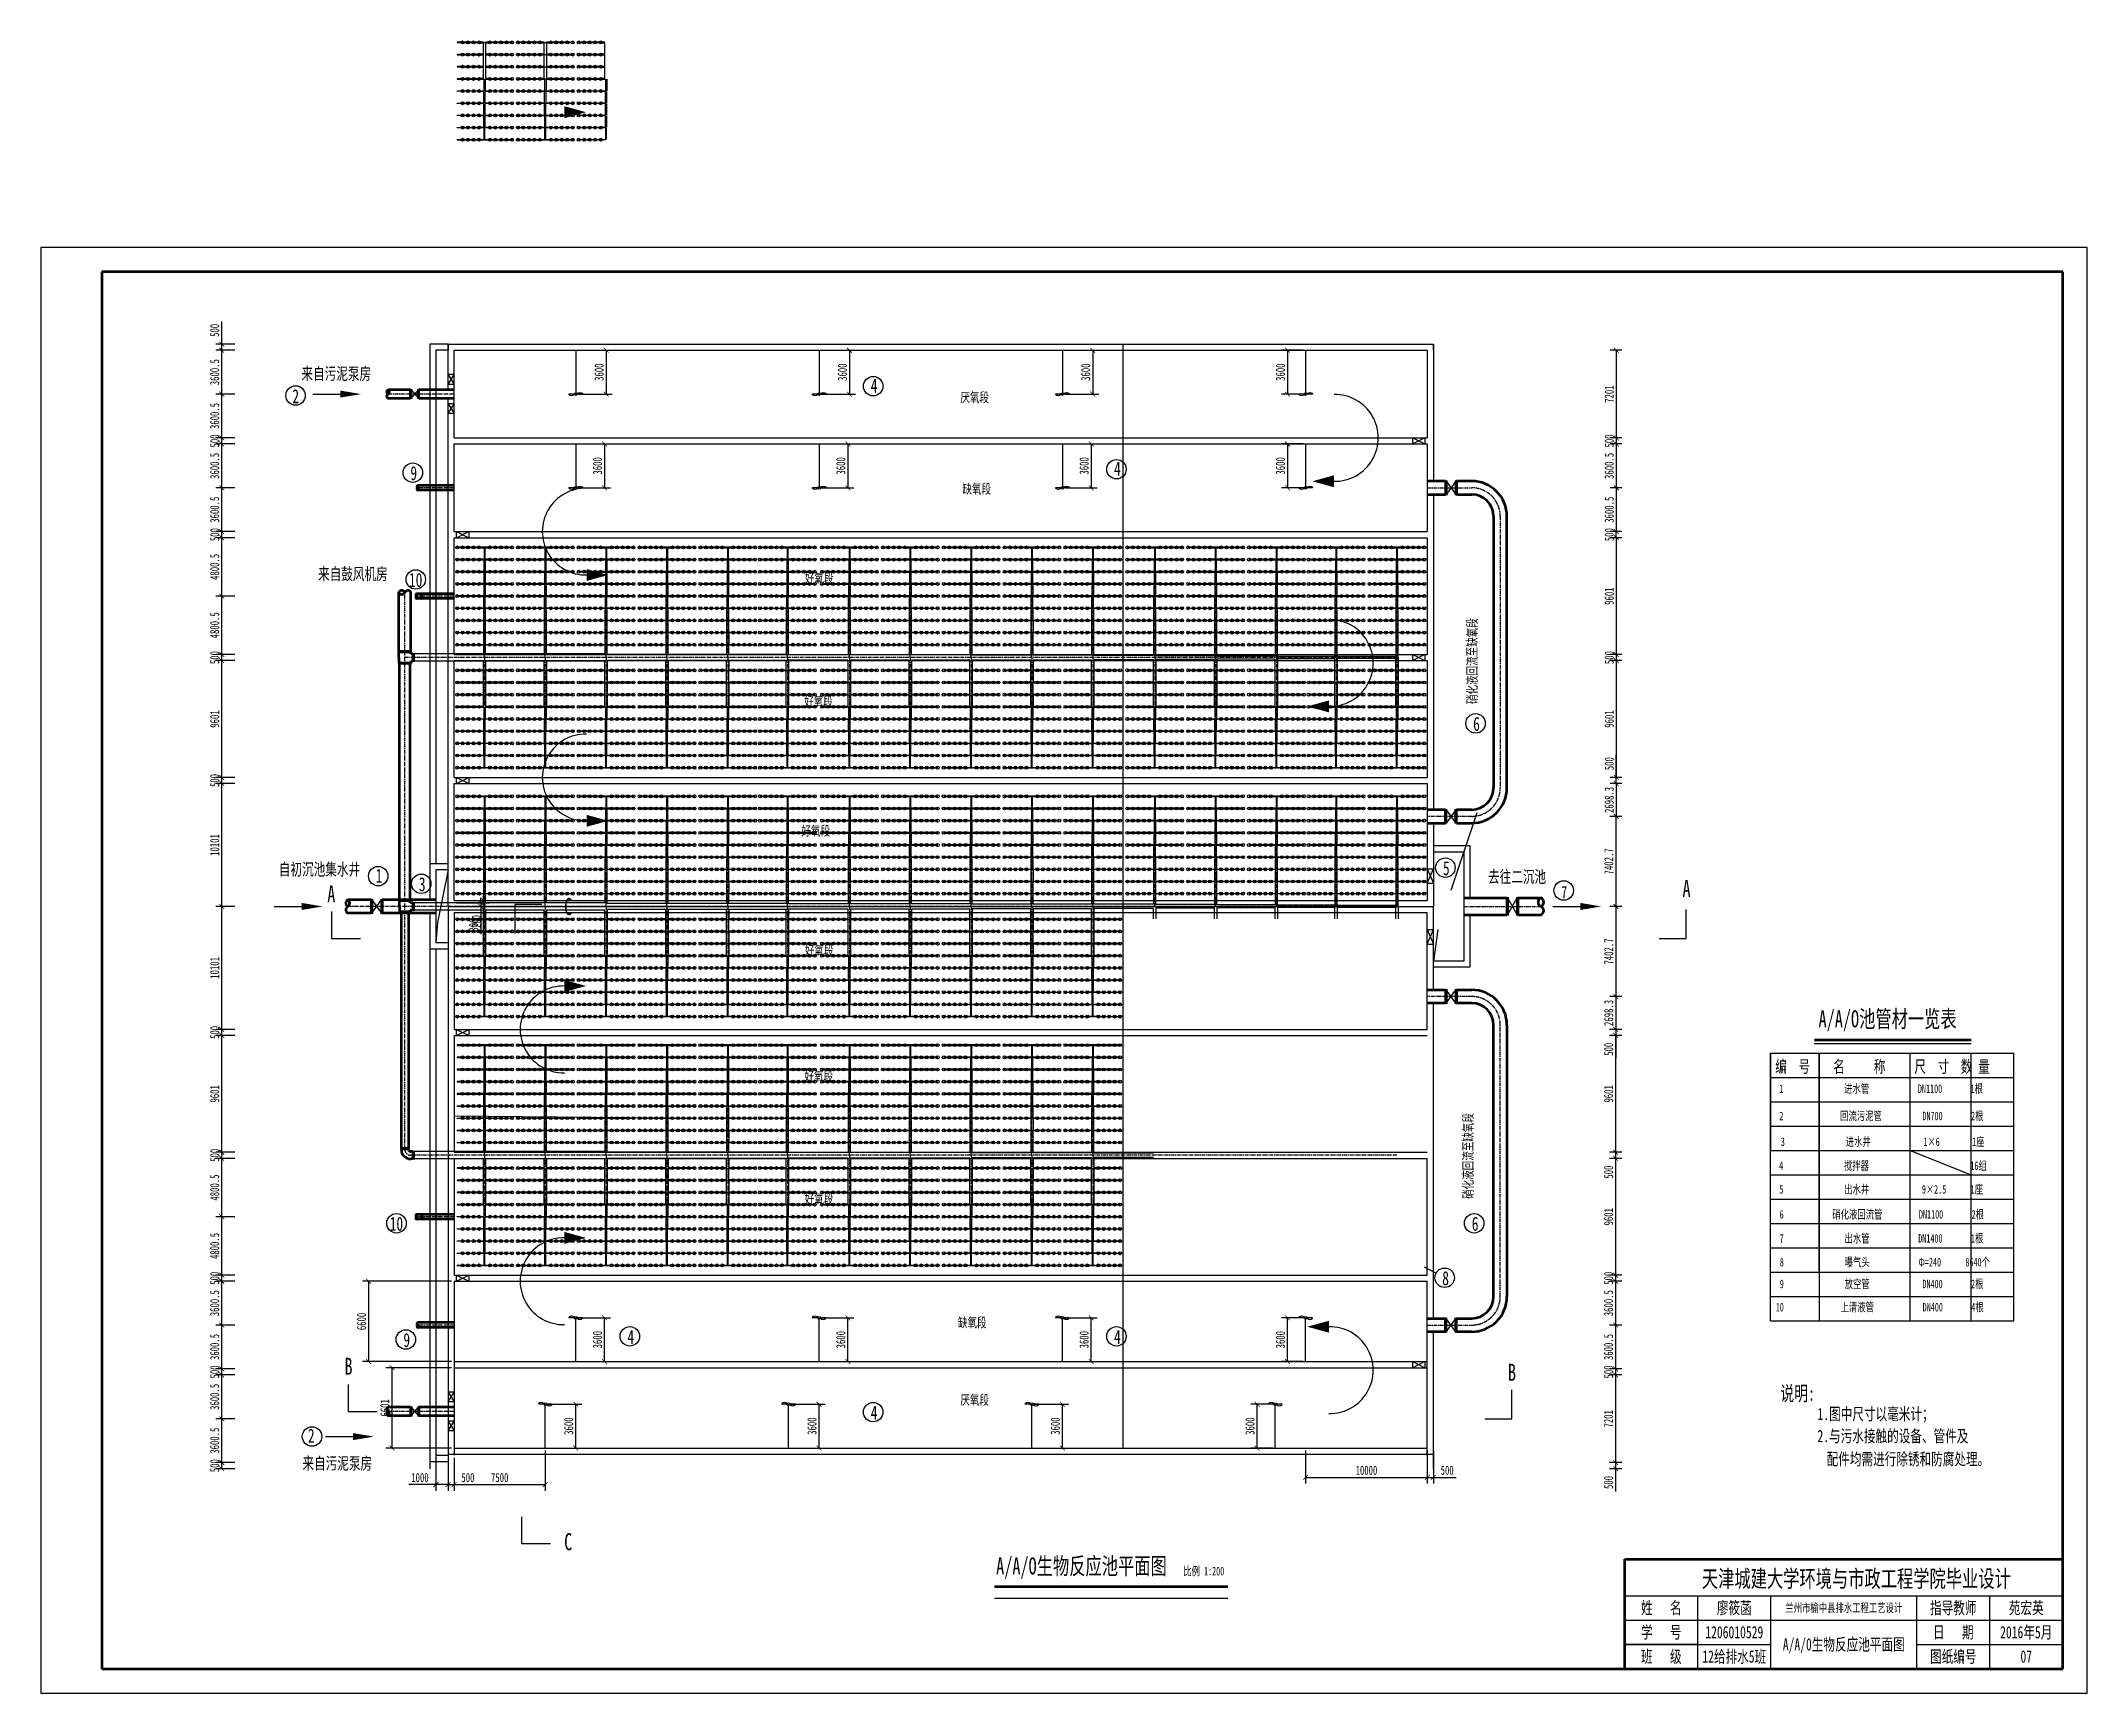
# Model space of a CAD drawing. Header units: millimetres. Extents: x -299291 to 688124, y -407813 to 623474.
# Drawn here: x 152495 to 320695, y 142586 to 278356 of the extents above; entities that cross this region are included whole.
import ezdxf
from ezdxf.enums import TextEntityAlignment as Align

# ---------------------------------------------------------------- set-up
doc = ezdxf.new("R2010")
doc.units = ezdxf.units.MM
doc.linetypes.add('CENTER', pattern=[50.8, 31.75, -6.35, 6.35, -6.35])
doc.layers.add('标注', color=7, linetype='Continuous')
doc.layers.add('轴线', color=6, linetype='CENTER')
for name, color, linetype, lineweight in [('污水管', 1, 'Continuous', 53), ('消化液回流', 194, 'Continuous', 53), ('硝化液回流管', 5, 'Continuous', 53), ('空气管道', 4, 'Continuous', 53), ('边框粗', 7, 'Continuous', 100), ('进水管', 3, 'Continuous', 53)]:
    doc.layers.add(name, color=color, linetype=linetype, lineweight=lineweight)
doc.styles.add('仿宋', font='', dxfattribs={"width": 0.7, "height": 3500})
doc.styles.add('样式 1', font='', dxfattribs={"width": 0.7, "height": 2500})
doc.styles.add('样式 3', font='', dxfattribs={"width": 0.7, "height": 1000})
doc.styles.add('长仿宋', font='simfang.ttf', dxfattribs={"width": 0.7})
doc.styles.add('长仿宋体', font='simfang.ttf', dxfattribs={"width": 0.7})
doc.styles.get('仿宋').set_extended_font_data('FangSong_GB2312')
doc.styles.get('样式 1').set_extended_font_data('FangSong_GB2312')
doc.styles.get('样式 3').set_extended_font_data('FangSong_GB2312')
doc.dimstyles.new('副本ISO-25', dxfattribs={"dimtxt": 750, "dimasz": 400, "dimexe": 500, "dimexo": 200, "dimgap": 200, "dimtad": 1, "dimdec": 1, "dimdsep": 46, "dimtxsty": '长仿宋', "dimblk": 'ARCHTICK', "dimcen": 200, "dimadec": 0, "dimazin": 0, "dimtfac": 1, "dimtdec": 1, "dimtmove": 0, "dimatfit": 3, "dimldrblk": 'ARCHTICK', "dimfxl": 1, "dimarcsym": 0})

msp = doc.modelspace()

# ---------------------------------------------------------------- texts
at = {"width": 0.7}
for s, height, style, p in [('编  号    名     称     尺  寸  数 量', 1000, '长仿宋', (295062.011, 193575.468)), (' 1               进水管            DN1100       1根', 700, '长仿宋体', (295062.011, 191906.896)), (' 2              回流污泥管          DN700       2根', 700, '长仿宋体', (295062.011, 189663.048)), (' 3               进水井             1×6        1座', 700, '长仿宋体', (295189.259, 187547.104)), (' 4               搅拌器                         16组', 700, '长仿宋体', (295044.707, 185576.712)), (' 5               出水井             9×2.5      1座', 700, '长仿宋体', (295062.011, 183632.611)), (' 6            硝化液回流管         DN1100       2根', 700, '长仿宋体', (295088.015, 181575.468)), (' 7               出水管            DN1400       1根', 700, '长仿宋体', (295092.332, 179601.941)), (' 8               曝气头            Φ=240      8640个', 700, '长仿宋体', (295101.873, 177647.724)), (' 9               放空管             DN400       2根', 700, '长仿宋体', (295101.873, 175858.221)), ('10              上清液管            DN400       4根', 700, '长仿宋体', (295101.873, 173949.419)), ('  说明:', 1200, '长仿宋体', (294327.575, 166611.114)), ('1.图中尺寸以毫米计；', 1000, '长仿宋体', (298539.055, 165023.547)), ('2.与污水接触的设备、管件及', 1000, '长仿宋体', (298533.568, 163208.167)), ('  配件均需进行除锈和防腐处理。', 1000, '长仿宋体', (298330.4, 161317.834))]:
    msp.add_text(s, height=height, dxfattribs=dict(at, style=style)).set_placement(p)
at = {"lineweight": -3, "style": '长仿宋体', "width": 0.7}
for s, height, p in [('天津城建大学环境与市政工程学院毕业设计', 1400, (301729.781, 151988.36)), ('姓   名', 1000, (285695.43, 149585.556)), ('廖筱菡', 1000, (291695.43, 149585.556)), ('指导教师', 1000, (309695.43, 149585.556)), ('苑宏英', 1000, (315695.43, 149585.556)), ('学   号', 1000, (285695.43, 147585.556)), ('1206010529', 1000, (291695.43, 147585.556)), ('日   期', 1000, (309695.43, 147585.556)), ('2016年5月', 1000, (315695.43, 147585.556)), ('A/A/0生物反应池平面图', 1000, (300695.43, 146585.556)), ('班   级', 1000, (285695.43, 145585.556)), ('12给排水5班', 1000, (291695.43, 145585.556)), ('图纸编号', 1000, (309695.43, 145585.556)), ('07', 1000, (315695.43, 145585.556))]:
    msp.add_text(s, height=height, dxfattribs=at).set_placement(p, align=Align.MIDDLE_CENTER)
at = {"style": '长仿宋体', "width": 0.7}
msp.add_text('兰州市榆中县排水工程工艺设计', height=700, dxfattribs=at).set_placement((300695.43, 149585.556), align=Align.MIDDLE_CENTER)
for s, insert, char_height, width, attachment_point, style in [('{\\fFangSong|b0|i0|c134|p49;来自污泥泵房}', (179641.284, 250403.853), 1000, 12340.02659, 9, '样式 3'), ('厌氧段', (230426.804, 249467.703), 800, 4010.11148, 3, '长仿宋体'), ('缺氧段', (230592.375, 241056.962), 800, 4010.11148, 9, '长仿宋体'), ('{\\fFangSong|b0|i0|c134|p49;来自鼓风机房}', (181002.682, 235056.744), 1000, 12340.02659, 3, '仿宋'), ('好氧段', (217645.633, 233725.508), 800, 4010.11148, 9, '长仿宋体'), ('好氧段', (217597.27, 223578.228), 800, 4010.11148, 9, '长仿宋体'), ('好氧段', (217359.562, 212956.257), 800, 4010.11148, 9, '长仿宋体'), ('{\\fFangSong|b0|i0|c134|p49;自初沉池集水井}', (178735.879, 210779.841), 1000, 12340.02659, 3, '仿宋'), ('好氧段', (217648.995, 203128.287), 800, 4010.11148, 9, '长仿宋体'), ('好氧段', (217613.064, 192791.92), 800, 4010.11148, 9, '长仿宋体'), ('好氧段', (217633.036, 182719.57), 800, 4010.11148, 9, '长仿宋体'), ('缺氧段', (230229.35, 172544.381), 800, 4010.11148, 9, '长仿宋体'), ('厌氧段', (230426.804, 166191.11), 800, 4010.11148, 9, '长仿宋体'), ('{\\fFangSong|b0|i0|c134|p49;来自污泥泵房}', (173993.316, 160855.962), 1000, 12340.02659, 7, '仿宋'), ('比例 1:200 ', (246397.941, 152955.975), 700, 35301.96078, 1, '长仿宋体')]:
    msp.add_mtext(s, dxfattribs=dict(insert=insert, char_height=char_height, width=width, attachment_point=attachment_point, style=style))
at = {"style": '样式 3'}
for s, insert, char_height, width, attachment_point, rotation in [('2', (173165.013, 248582.147), 1150.575, 2876.52718, 7, 0.00591567), ('4', (220709.67, 249452.026), 1150.575, 8988.27544, 7, 0.00591567), ('9', (182870.63, 243411.573), 1150.575, 8988.27544, 1, 359.99408433), ('4', (240709.67, 242623.329), 1150.575, 8988.27544, 7, 0.00591567), ('10', (182753.665, 234635.249), 1150.5747, 8988.27544, 1, 359.99408433), ('6', (270230.752, 222807.244), 1150.575, 8988.27544, 1, 359.99408433), ('1', (180012.031, 210329.03), 1150.575, 8988.27544, 1, 359.99408433), ('5', (267748.182, 210948.129), 1150.575, 8988.27544, 1, 359.99408433), ('3', (183559.514, 209626.918), 1150.575, 8988.27544, 1, 359.99408433), ('7', (277476.617, 207903.433), 1000, 787.4826, 7, 0.00591567), ('10', (181168.886, 181726.697), 1150.5747, 8988.27544, 1, 359.99408433), ('6', (270117.256, 181726.697), 1150.575, 8988.27544, 1, 359.99408433), ('8', (267691.832, 177250.508), 1150.575, 8988.27544, 1, 359.99408433), ('9', (182292.715, 172177.347), 1150.575, 8988.27544, 1, 359.99408433), ('4', (200709.67, 172435.483), 1150.575, 8988.27544, 1, 359.99408433), ('4', (240709.67, 172435.483), 1150.575, 8988.27544, 1, 359.99408433), ('4', (220709.67, 166206.787), 1150.575, 8988.27544, 1, 359.99408433), ('2', (174993.271, 163158.062), 1150.575, 2876.52718, 9, 359.99408433)]:
    msp.add_mtext(s, dxfattribs=dict(at, insert=insert, char_height=char_height, width=width, attachment_point=attachment_point, rotation=rotation))
at = {"lineweight": -3, "char_height": 1400, "attachment_point": 1, "style": '长仿宋体'}
for s, insert, width in [('A', (176033.295, 208953.488), 13348.62728), ('A', (287435.642, 209405.301), 13348.62728), ('C', (195506.451, 207920.673), 13348.62728), ('  A/A/O池管材一览表', (297287.618, 198693.408), 13577.21982), ('B', (177445.886, 170138.887), 13348.62728), ('B', (273085.929, 169645.492), 13348.62728), ('C', (195506.451, 155721.166), 13348.62728), ('A/A/O{\\fSimSun|b0|i0|c134|p2;生物反应池平面图 }', (231017.494, 153731.362), 14545.31285)]:
    msp.add_mtext(s, dxfattribs=dict(at, insert=insert, width=width))
at = {"layer": '标注', "char_height": 800, "width": 9652.22222, "attachment_point": 9, "rotation": 90, "style": '长仿宋体'}
for insert in [(270629.437, 230915.29), (270296.266, 190250.789)]:
    msp.add_mtext('硝化液回流至缺氧段', dxfattribs=dict(at, insert=insert))
at = {"layer": '标注', "insert": (276227.308, 209063.643), "char_height": 1000, "width": 9717.77613, "attachment_point": 9, "style": '样式 1'}
msp.add_mtext('去往二沉池', dxfattribs=at)

# ---------------------------------------------------------------- blocks, each defined once
blk = doc.blocks.new('_ArchTick')
at = {"color": 0, "linetype": 'ByBlock', "lineweight": 25, "const_width": 0.15}
blk.add_lwpolyline([(-0.5, -0.5), (0.5, 0.5)], dxfattribs=at)
blk = doc.blocks.new('*D63')
at = {"color": 0, "lineweight": -2, "ltscale": 10, "transparency": 16777216}
for p, q in [((196659, 173425), (199330, 173425)), ((198830, 169825), (198830, 173425)), ((196659, 169825), (199330, 169825))]:
    blk.add_line(p, q, dxfattribs=at)
at = {"layer": 'Defpoints', "color": 0, "ltscale": 10, "transparency": 16777216}
for p in [(196459, 173425), (198830, 173425), (196459, 169825)]:
    blk.add_point(p, dxfattribs=at)
at = {"color": 0, "lineweight": -2, "ltscale": 10, "transparency": 16777216, "xscale": 400, "yscale": 400, "zscale": 400}
for p, rotation in [((198830, 173425), 90), ((198830, 169825), 270)]:
    blk.add_blockref('_ArchTick', p, dxfattribs=dict(at, rotation=rotation))
at = {"color": 0, "ltscale": 10, "transparency": 16777216, "insert": (198251, 171625), "char_height": 750, "attachment_point": 5, "rotation": 90, "style": '长仿宋'}
blk.add_mtext('3600', dxfattribs=at)
blk = doc.blocks.new('*D64')
at = {"color": 0, "lineweight": -2, "ltscale": 10, "transparency": 16777216}
for p, q in [((194159, 166324), (196959, 166324)), ((196459, 162724), (196459, 166324)), ((194159, 162724), (196959, 162724))]:
    blk.add_line(p, q, dxfattribs=at)
at = {"layer": 'Defpoints', "color": 0, "ltscale": 10, "transparency": 16777216}
for p in [(193959, 166324), (196459, 166324), (193959, 162724)]:
    blk.add_point(p, dxfattribs=at)
at = {"color": 0, "lineweight": -2, "ltscale": 10, "transparency": 16777216, "xscale": 400, "yscale": 400, "zscale": 400}
for p, rotation in [((196459, 166324), 90), ((196459, 162724), 270)]:
    blk.add_blockref('_ArchTick', p, dxfattribs=dict(at, rotation=rotation))
at = {"color": 0, "ltscale": 10, "transparency": 16777216, "insert": (195879, 164524), "char_height": 750, "attachment_point": 5, "rotation": 90, "style": '长仿宋'}
blk.add_mtext('3600', dxfattribs=at)
blk = doc.blocks.new('*D13')
at = {"color": 0, "lineweight": -2, "ltscale": 10, "transparency": 16777216}
for p, q in [((184959, 161924), (184959, 159212)), ((185959, 161924), (185959, 159212)), ((184959, 159712), (182749, 159712)), ((185959, 159712), (184959, 159712))]:
    blk.add_line(p, q, dxfattribs=at)
at = {"layer": 'Defpoints', "color": 0, "ltscale": 10, "transparency": 16777216}
for p in [(184959, 162124), (185959, 162124), (184959, 159712)]:
    blk.add_point(p, dxfattribs=at)
at = {"color": 0, "lineweight": -2, "ltscale": 10, "transparency": 16777216, "xscale": 400, "yscale": 400, "zscale": 400, "rotation": 180}
blk.add_blockref('_ArchTick', (184959, 159712), dxfattribs=at)
at = {"color": 0, "lineweight": -2, "ltscale": 10, "transparency": 16777216, "xscale": 400, "yscale": 400, "zscale": 400}
blk.add_blockref('_ArchTick', (185959, 159712), dxfattribs=at)
at = {"color": 0, "ltscale": 10, "transparency": 16777216, "insert": (183654, 160292), "char_height": 750, "attachment_point": 5, "style": '长仿宋'}
blk.add_mtext('1000', dxfattribs=at)
blk = doc.blocks.new('*D65')
at = {"color": 0, "lineweight": -2, "ltscale": 10, "transparency": 16777216}
for p, q in [((185959, 161924), (185959, 159212)), ((186459, 161924), (186459, 159212)), ((185959, 159712), (186459, 159712)), ((186459, 159712), (188327, 159712))]:
    blk.add_line(p, q, dxfattribs=at)
at = {"layer": 'Defpoints', "color": 0, "ltscale": 10, "transparency": 16777216}
for p in [(185959, 162124), (186459, 162124), (186459, 159712)]:
    blk.add_point(p, dxfattribs=at)
at = {"color": 0, "lineweight": -2, "ltscale": 10, "transparency": 16777216, "xscale": 400, "yscale": 400, "zscale": 400, "rotation": 180}
blk.add_blockref('_ArchTick', (185959, 159712), dxfattribs=at)
at = {"color": 0, "lineweight": -2, "ltscale": 10, "transparency": 16777216, "xscale": 400, "yscale": 400, "zscale": 400}
blk.add_blockref('_ArchTick', (186459, 159712), dxfattribs=at)
at = {"color": 0, "ltscale": 10, "transparency": 16777216, "insert": (187593, 160292), "char_height": 750, "attachment_point": 5, "style": '长仿宋'}
blk.add_mtext('500', dxfattribs=at)
blk = doc.blocks.new('*D66')
at = {"color": 0, "lineweight": -2, "ltscale": 10, "transparency": 16777216}
for p, q in [((186459, 161924), (186459, 159212)), ((193959, 162524), (193959, 159212)), ((186459, 159712), (193959, 159712))]:
    blk.add_line(p, q, dxfattribs=at)
at = {"layer": 'Defpoints', "color": 0, "ltscale": 10, "transparency": 16777216}
for p in [(186459, 162124), (193959, 162724), (193959, 159712)]:
    blk.add_point(p, dxfattribs=at)
at = {"color": 0, "lineweight": -2, "ltscale": 10, "transparency": 16777216, "xscale": 400, "yscale": 400, "zscale": 400, "rotation": 180}
blk.add_blockref('_ArchTick', (186459, 159712), dxfattribs=at)
at = {"color": 0, "lineweight": -2, "ltscale": 10, "transparency": 16777216, "xscale": 400, "yscale": 400, "zscale": 400}
blk.add_blockref('_ArchTick', (193959, 159712), dxfattribs=at)
at = {"color": 0, "ltscale": 10, "transparency": 16777216, "insert": (190209, 160292), "char_height": 750, "attachment_point": 5, "style": '长仿宋'}
blk.add_mtext('7500', dxfattribs=at)
blk = doc.blocks.new('*D67')
at = {"color": 0, "lineweight": -2, "ltscale": 10, "transparency": 16777216}
for p, q in [((256459, 162524), (256459, 159812)), ((266459, 162524), (266459, 159812)), ((256459, 160312), (266459, 160312))]:
    blk.add_line(p, q, dxfattribs=at)
at = {"layer": 'Defpoints', "color": 0, "ltscale": 10, "transparency": 16777216}
for p in [(256459, 162724), (266459, 162724), (266459, 160312)]:
    blk.add_point(p, dxfattribs=at)
at = {"color": 0, "lineweight": -2, "ltscale": 10, "transparency": 16777216, "xscale": 400, "yscale": 400, "zscale": 400, "rotation": 180}
blk.add_blockref('_ArchTick', (256459, 160312), dxfattribs=at)
at = {"color": 0, "lineweight": -2, "ltscale": 10, "transparency": 16777216, "xscale": 400, "yscale": 400, "zscale": 400}
blk.add_blockref('_ArchTick', (266459, 160312), dxfattribs=at)
at = {"color": 0, "ltscale": 10, "transparency": 16777216, "insert": (261459, 160892), "char_height": 750, "attachment_point": 5, "style": '长仿宋'}
blk.add_mtext('10000', dxfattribs=at)
blk = doc.blocks.new('*D68')
at = {"color": 0, "lineweight": -2, "ltscale": 10, "transparency": 16777216}
for p, q in [((266459, 162524), (266459, 159812)), ((266959, 162524), (266959, 159812)), ((266459, 160312), (266959, 160312)), ((266959, 160312), (268827, 160312))]:
    blk.add_line(p, q, dxfattribs=at)
at = {"layer": 'Defpoints', "color": 0, "ltscale": 10, "transparency": 16777216}
for p in [(266459, 162724), (266959, 162724), (266959, 160312)]:
    blk.add_point(p, dxfattribs=at)
at = {"color": 0, "lineweight": -2, "ltscale": 10, "transparency": 16777216, "xscale": 400, "yscale": 400, "zscale": 400, "rotation": 180}
blk.add_blockref('_ArchTick', (266459, 160312), dxfattribs=at)
at = {"color": 0, "lineweight": -2, "ltscale": 10, "transparency": 16777216, "xscale": 400, "yscale": 400, "zscale": 400}
blk.add_blockref('_ArchTick', (266959, 160312), dxfattribs=at)
at = {"color": 0, "ltscale": 10, "transparency": 16777216, "insert": (268093, 160892), "char_height": 750, "attachment_point": 5, "style": '长仿宋'}
blk.add_mtext('500', dxfattribs=at)
blk = doc.blocks.new('*D14')
at = {"color": 0, "lineweight": -2, "ltscale": 10, "transparency": 16777216}
for p, q in [((282441, 252934), (281496, 252934)), ((281996, 252934), (281996, 245733)), ((282441, 245733), (281496, 245733))]:
    blk.add_line(p, q, dxfattribs=at)
at = {"layer": 'Defpoints', "color": 0, "ltscale": 10, "transparency": 16777216}
for p in [(282641, 252934), (281996, 245733), (282641, 245733)]:
    blk.add_point(p, dxfattribs=at)
at = {"color": 0, "lineweight": -2, "ltscale": 10, "transparency": 16777216, "xscale": 400, "yscale": 400, "zscale": 400}
for p, rotation in [((281996, 252934), 90), ((281996, 245733), 270)]:
    blk.add_blockref('_ArchTick', p, dxfattribs=dict(at, rotation=rotation))
at = {"color": 0, "ltscale": 10, "transparency": 16777216, "insert": (281417, 249334), "char_height": 750, "attachment_point": 5, "rotation": 90, "style": '长仿宋'}
blk.add_mtext('7201', dxfattribs=at)
blk = doc.blocks.new('*D15')
at = {"color": 0, "lineweight": -2, "ltscale": 10, "transparency": 16777216}
for p, q in [((282441, 214632), (281469, 214632)), ((281969, 214632), (281969, 207229)), ((282441, 207229), (281469, 207229))]:
    blk.add_line(p, q, dxfattribs=at)
at = {"layer": 'Defpoints', "color": 0, "ltscale": 10, "transparency": 16777216}
for p in [(282641, 214632), (281969, 207229), (282641, 207229)]:
    blk.add_point(p, dxfattribs=at)
at = {"color": 0, "lineweight": -2, "ltscale": 10, "transparency": 16777216, "xscale": 400, "yscale": 400, "zscale": 400}
for p, rotation in [((281969, 214632), 90), ((281969, 207229), 270)]:
    blk.add_blockref('_ArchTick', p, dxfattribs=dict(at, rotation=rotation))
at = {"color": 0, "ltscale": 10, "transparency": 16777216, "insert": (281387, 210931), "char_height": 750, "attachment_point": 5, "rotation": 90, "style": '长仿宋'}
blk.add_mtext('7402.7', dxfattribs=at)
blk = doc.blocks.new('*D16')
at = {"color": 0, "lineweight": -2, "ltscale": 10, "transparency": 16777216}
for p, q in [((282441, 207229), (281455, 207229)), ((281955, 207229), (281955, 199827)), ((282441, 199827), (281455, 199827))]:
    blk.add_line(p, q, dxfattribs=at)
at = {"layer": 'Defpoints', "color": 0, "ltscale": 10, "transparency": 16777216}
for p in [(282641, 207229), (281955, 199827), (282641, 199827)]:
    blk.add_point(p, dxfattribs=at)
at = {"color": 0, "lineweight": -2, "ltscale": 10, "transparency": 16777216, "xscale": 400, "yscale": 400, "zscale": 400}
for p, rotation in [((281955, 207229), 90), ((281955, 199827), 270)]:
    blk.add_blockref('_ArchTick', p, dxfattribs=dict(at, rotation=rotation))
at = {"color": 0, "ltscale": 10, "transparency": 16777216, "insert": (281373, 203528), "char_height": 750, "attachment_point": 5, "rotation": 90, "style": '长仿宋'}
blk.add_mtext('7402.7', dxfattribs=at)
blk = doc.blocks.new('*D17')
at = {"layer": 'Defpoints', "color": 0, "lineweight": -2, "ltscale": 10, "transparency": 16777216}
for p, q in [((282441, 245233), (281496, 245233)), ((281996, 245233), (281996, 241633)), ((282441, 241633), (281496, 241633))]:
    blk.add_line(p, q, dxfattribs=at)
at = {"layer": 'Defpoints', "color": 0, "ltscale": 10, "transparency": 16777216}
for p in [(282641, 245233), (281996, 241633), (282641, 241633)]:
    blk.add_point(p, dxfattribs=at)
at = {"layer": 'Defpoints', "color": 0, "lineweight": -2, "ltscale": 10, "transparency": 16777216, "xscale": 400, "yscale": 400, "zscale": 400}
for p, rotation in [((281996, 245233), 90), ((281996, 241633), 270)]:
    blk.add_blockref('_ArchTick', p, dxfattribs=dict(at, rotation=rotation))
at = {"layer": 'Defpoints', "color": 0, "ltscale": 10, "transparency": 16777216, "insert": (281415, 243433), "char_height": 750, "attachment_point": 5, "rotation": 90, "style": '长仿宋'}
blk.add_mtext('3600.5', dxfattribs=at)
blk = doc.blocks.new('*D18')
at = {"layer": 'Defpoints', "color": 0, "lineweight": -2, "ltscale": 10, "transparency": 16777216}
for p, q in [((282441, 241633), (281496, 241633)), ((281996, 241633), (281996, 238032)), ((282441, 238032), (281496, 238032))]:
    blk.add_line(p, q, dxfattribs=at)
at = {"layer": 'Defpoints', "color": 0, "ltscale": 10, "transparency": 16777216}
for p in [(282641, 241633), (281996, 238032), (282641, 238032)]:
    blk.add_point(p, dxfattribs=at)
at = {"layer": 'Defpoints', "color": 0, "lineweight": -2, "ltscale": 10, "transparency": 16777216, "xscale": 400, "yscale": 400, "zscale": 400}
for p, rotation in [((281996, 241633), 90), ((281996, 238032), 270)]:
    blk.add_blockref('_ArchTick', p, dxfattribs=dict(at, rotation=rotation))
at = {"layer": 'Defpoints', "color": 0, "ltscale": 10, "transparency": 16777216, "insert": (281415, 239833), "char_height": 750, "attachment_point": 5, "rotation": 90, "style": '长仿宋'}
blk.add_mtext('3600.5', dxfattribs=at)
blk = doc.blocks.new('*D19')
at = {"layer": 'Defpoints', "color": 0, "lineweight": -2, "ltscale": 10, "transparency": 16777216}
for p, q in [((282441, 245733), (281496, 245733)), ((281996, 245733), (281996, 245233)), ((282441, 245233), (281496, 245233))]:
    blk.add_line(p, q, dxfattribs=at)
at = {"layer": 'Defpoints', "color": 0, "ltscale": 10, "transparency": 16777216}
for p in [(282641, 245733), (281996, 245233), (282641, 245233)]:
    blk.add_point(p, dxfattribs=at)
at = {"layer": 'Defpoints', "color": 0, "lineweight": -2, "ltscale": 10, "transparency": 16777216, "xscale": 400, "yscale": 400, "zscale": 400}
for p, rotation in [((281996, 245733), 90), ((281996, 245233), 270)]:
    blk.add_blockref('_ArchTick', p, dxfattribs=dict(at, rotation=rotation))
at = {"layer": 'Defpoints', "color": 0, "ltscale": 10, "transparency": 16777216, "insert": (281417, 245483), "char_height": 750, "attachment_point": 5, "rotation": 90, "style": '长仿宋'}
blk.add_mtext('500', dxfattribs=at)
blk = doc.blocks.new('*D20')
at = {"layer": 'Defpoints', "color": 0, "lineweight": -2, "ltscale": 10, "transparency": 16777216}
for p, q in [((282441, 238032), (281496, 238032)), ((282441, 237532), (281496, 237532)), ((281996, 237532), (281996, 238032))]:
    blk.add_line(p, q, dxfattribs=at)
at = {"layer": 'Defpoints', "color": 0, "ltscale": 10, "transparency": 16777216}
for p in [(281996, 238032), (282641, 238032), (282641, 237532)]:
    blk.add_point(p, dxfattribs=at)
at = {"layer": 'Defpoints', "color": 0, "lineweight": -2, "ltscale": 10, "transparency": 16777216, "xscale": 400, "yscale": 400, "zscale": 400}
for p, rotation in [((281996, 238032), 90), ((281996, 237532), 270)]:
    blk.add_blockref('_ArchTick', p, dxfattribs=dict(at, rotation=rotation))
at = {"layer": 'Defpoints', "color": 0, "ltscale": 10, "transparency": 16777216, "insert": (281417, 237782), "char_height": 750, "attachment_point": 5, "rotation": 90, "style": '长仿宋'}
blk.add_mtext('500', dxfattribs=at)
blk = doc.blocks.new('*D21')
at = {"layer": 'Defpoints', "color": 0, "lineweight": -2, "ltscale": 10, "transparency": 16777216}
for p, q in [((282441, 237532), (281496, 237532)), ((281996, 237532), (281996, 227931)), ((282441, 227931), (281496, 227931))]:
    blk.add_line(p, q, dxfattribs=at)
at = {"layer": 'Defpoints', "color": 0, "ltscale": 10, "transparency": 16777216}
for p in [(282641, 237532), (281996, 227931), (282641, 227931)]:
    blk.add_point(p, dxfattribs=at)
at = {"layer": 'Defpoints', "color": 0, "lineweight": -2, "ltscale": 10, "transparency": 16777216, "xscale": 400, "yscale": 400, "zscale": 400}
for p, rotation in [((281996, 237532), 90), ((281996, 227931), 270)]:
    blk.add_blockref('_ArchTick', p, dxfattribs=dict(at, rotation=rotation))
at = {"layer": 'Defpoints', "color": 0, "ltscale": 10, "transparency": 16777216, "insert": (281417, 232732), "char_height": 750, "attachment_point": 5, "rotation": 90, "style": '长仿宋'}
blk.add_mtext('9601', dxfattribs=at)
blk = doc.blocks.new('*D22')
at = {"layer": 'Defpoints', "color": 0, "lineweight": -2, "ltscale": 10, "transparency": 16777216}
for p, q in [((282441, 227931), (281496, 227931)), ((282441, 227431), (281496, 227431)), ((281996, 227931), (281996, 227431))]:
    blk.add_line(p, q, dxfattribs=at)
at = {"layer": 'Defpoints', "color": 0, "ltscale": 10, "transparency": 16777216}
for p in [(281996, 227431), (282641, 227931), (282641, 227431)]:
    blk.add_point(p, dxfattribs=at)
at = {"layer": 'Defpoints', "color": 0, "lineweight": -2, "ltscale": 10, "transparency": 16777216, "xscale": 400, "yscale": 400, "zscale": 400}
for p, rotation in [((281996, 227931), 90), ((281996, 227431), 270)]:
    blk.add_blockref('_ArchTick', p, dxfattribs=dict(at, rotation=rotation))
at = {"layer": 'Defpoints', "color": 0, "ltscale": 10, "transparency": 16777216, "insert": (281417, 227681), "char_height": 750, "attachment_point": 5, "rotation": 90, "style": '长仿宋'}
blk.add_mtext('500', dxfattribs=at)
blk = doc.blocks.new('*D23')
at = {"layer": 'Defpoints', "color": 0, "lineweight": -2, "ltscale": 10, "transparency": 16777216}
for p, q in [((282441, 227431), (281496, 227431)), ((281996, 227431), (281996, 217830)), ((282441, 217830), (281496, 217830))]:
    blk.add_line(p, q, dxfattribs=at)
at = {"layer": 'Defpoints', "color": 0, "ltscale": 10, "transparency": 16777216}
for p in [(282641, 227431), (281996, 217830), (282641, 217830)]:
    blk.add_point(p, dxfattribs=at)
at = {"layer": 'Defpoints', "color": 0, "lineweight": -2, "ltscale": 10, "transparency": 16777216, "xscale": 400, "yscale": 400, "zscale": 400}
for p, rotation in [((281996, 227431), 90), ((281996, 217830), 270)]:
    blk.add_blockref('_ArchTick', p, dxfattribs=dict(at, rotation=rotation))
at = {"layer": 'Defpoints', "color": 0, "ltscale": 10, "transparency": 16777216, "insert": (281417, 222631), "char_height": 750, "attachment_point": 5, "rotation": 90, "style": '长仿宋'}
blk.add_mtext('9601', dxfattribs=at)
blk = doc.blocks.new('*D24')
at = {"layer": 'Defpoints', "color": 0, "lineweight": -2, "ltscale": 10, "transparency": 16777216}
for p, q in [((281996, 217830), (281996, 219698)), ((282441, 217830), (281496, 217830)), ((282441, 217330), (281496, 217330)), ((281996, 217330), (281996, 217830))]:
    blk.add_line(p, q, dxfattribs=at)
at = {"layer": 'Defpoints', "color": 0, "ltscale": 10, "transparency": 16777216}
for p in [(281996, 217330), (282641, 217830), (282641, 217330)]:
    blk.add_point(p, dxfattribs=at)
at = {"layer": 'Defpoints', "color": 0, "lineweight": -2, "ltscale": 10, "transparency": 16777216, "xscale": 400, "yscale": 400, "zscale": 400}
for p, rotation in [((281996, 217830), 90), ((281996, 217330), 270)]:
    blk.add_blockref('_ArchTick', p, dxfattribs=dict(at, rotation=rotation))
at = {"layer": 'Defpoints', "color": 0, "ltscale": 10, "transparency": 16777216, "insert": (281417, 218964), "char_height": 750, "attachment_point": 5, "rotation": 90, "style": '长仿宋'}
blk.add_mtext('500', dxfattribs=at)
blk = doc.blocks.new('*D25')
at = {"layer": 'Defpoints', "color": 0, "lineweight": -2, "ltscale": 10, "transparency": 16777216}
for p, q in [((282441, 217330), (281496, 217330)), ((281996, 217330), (281996, 214632)), ((282441, 214632), (281496, 214632))]:
    blk.add_line(p, q, dxfattribs=at)
at = {"layer": 'Defpoints', "color": 0, "ltscale": 10, "transparency": 16777216}
for p in [(282641, 217330), (281996, 214632), (282641, 214632)]:
    blk.add_point(p, dxfattribs=at)
at = {"layer": 'Defpoints', "color": 0, "lineweight": -2, "ltscale": 10, "transparency": 16777216, "xscale": 400, "yscale": 400, "zscale": 400}
for p, rotation in [((281996, 217330), 90), ((281996, 214632), 270)]:
    blk.add_blockref('_ArchTick', p, dxfattribs=dict(at, rotation=rotation))
at = {"layer": 'Defpoints', "color": 0, "ltscale": 10, "transparency": 16777216, "insert": (281415, 215981), "char_height": 750, "attachment_point": 5, "rotation": 90, "style": '长仿宋'}
blk.add_mtext('2698.3', dxfattribs=at)
blk = doc.blocks.new('*D26')
at = {"layer": 'Defpoints', "color": 0, "lineweight": -2, "ltscale": 10, "transparency": 16777216}
for p, q in [((282441, 199827), (281455, 199827)), ((281955, 199827), (281955, 197128)), ((282441, 197128), (281455, 197128))]:
    blk.add_line(p, q, dxfattribs=at)
at = {"layer": 'Defpoints', "color": 0, "ltscale": 10, "transparency": 16777216}
for p in [(282641, 199827), (281955, 197128), (282641, 197128)]:
    blk.add_point(p, dxfattribs=at)
at = {"layer": 'Defpoints', "color": 0, "lineweight": -2, "ltscale": 10, "transparency": 16777216, "xscale": 400, "yscale": 400, "zscale": 400}
for p, rotation in [((281955, 199827), 90), ((281955, 197128), 270)]:
    blk.add_blockref('_ArchTick', p, dxfattribs=dict(at, rotation=rotation))
at = {"layer": 'Defpoints', "color": 0, "ltscale": 10, "transparency": 16777216, "insert": (281373, 198478), "char_height": 750, "attachment_point": 5, "rotation": 90, "style": '长仿宋'}
blk.add_mtext('2698.3', dxfattribs=at)
blk = doc.blocks.new('*D27')
at = {"layer": 'Defpoints', "color": 0, "lineweight": -2, "ltscale": 10, "transparency": 16777216}
for p, q in [((282441, 197128), (281448, 197128)), ((281948, 197128), (281948, 196628)), ((282441, 196628), (281448, 196628)), ((281948, 196628), (281948, 194760))]:
    blk.add_line(p, q, dxfattribs=at)
at = {"layer": 'Defpoints', "color": 0, "ltscale": 10, "transparency": 16777216}
for p in [(282641, 197128), (281948, 196628), (282641, 196628)]:
    blk.add_point(p, dxfattribs=at)
at = {"layer": 'Defpoints', "color": 0, "lineweight": -2, "ltscale": 10, "transparency": 16777216, "xscale": 400, "yscale": 400, "zscale": 400}
for p, rotation in [((281948, 197128), 90), ((281948, 196628), 270)]:
    blk.add_blockref('_ArchTick', p, dxfattribs=dict(at, rotation=rotation))
at = {"layer": 'Defpoints', "color": 0, "ltscale": 10, "transparency": 16777216, "insert": (281368, 195494), "char_height": 750, "attachment_point": 5, "rotation": 90, "style": '长仿宋'}
blk.add_mtext('500', dxfattribs=at)
blk = doc.blocks.new('*D28')
at = {"layer": 'Defpoints', "color": 0, "lineweight": -2, "ltscale": 10, "transparency": 16777216}
for p, q in [((282441, 196628), (281444, 196628)), ((281944, 196628), (281944, 187027)), ((282441, 187027), (281444, 187027))]:
    blk.add_line(p, q, dxfattribs=at)
at = {"layer": 'Defpoints', "color": 0, "ltscale": 10, "transparency": 16777216}
for p in [(282641, 196628), (281944, 187027), (282641, 187027)]:
    blk.add_point(p, dxfattribs=at)
at = {"layer": 'Defpoints', "color": 0, "lineweight": -2, "ltscale": 10, "transparency": 16777216, "xscale": 400, "yscale": 400, "zscale": 400}
for p, rotation in [((281944, 196628), 90), ((281944, 187027), 270)]:
    blk.add_blockref('_ArchTick', p, dxfattribs=dict(at, rotation=rotation))
at = {"layer": 'Defpoints', "color": 0, "ltscale": 10, "transparency": 16777216, "insert": (281365, 191828), "char_height": 750, "attachment_point": 5, "rotation": 90, "style": '长仿宋'}
blk.add_mtext('9601', dxfattribs=at)
blk = doc.blocks.new('*D29')
at = {"layer": 'Defpoints', "color": 0, "lineweight": -2, "ltscale": 10, "transparency": 16777216}
for p, q in [((282441, 187027), (281442, 187027)), ((281942, 187027), (281942, 186527)), ((282441, 186527), (281442, 186527)), ((281942, 186527), (281942, 184659))]:
    blk.add_line(p, q, dxfattribs=at)
at = {"layer": 'Defpoints', "color": 0, "ltscale": 10, "transparency": 16777216}
for p in [(282641, 187027), (281942, 186527), (282641, 186527)]:
    blk.add_point(p, dxfattribs=at)
at = {"layer": 'Defpoints', "color": 0, "lineweight": -2, "ltscale": 10, "transparency": 16777216, "xscale": 400, "yscale": 400, "zscale": 400}
for p, rotation in [((281942, 187027), 90), ((281942, 186527), 270)]:
    blk.add_blockref('_ArchTick', p, dxfattribs=dict(at, rotation=rotation))
at = {"layer": 'Defpoints', "color": 0, "ltscale": 10, "transparency": 16777216, "insert": (281363, 185393), "char_height": 750, "attachment_point": 5, "rotation": 90, "style": '长仿宋'}
blk.add_mtext('500', dxfattribs=at)
blk = doc.blocks.new('*D30')
at = {"layer": 'Defpoints', "color": 0, "lineweight": -2, "ltscale": 10, "transparency": 16777216}
for p, q in [((282441, 186527), (281442, 186527)), ((281942, 186527), (281942, 176926)), ((282441, 176926), (281442, 176926))]:
    blk.add_line(p, q, dxfattribs=at)
at = {"layer": 'Defpoints', "color": 0, "ltscale": 10, "transparency": 16777216}
for p in [(282641, 186527), (281942, 176926), (282641, 176926)]:
    blk.add_point(p, dxfattribs=at)
at = {"layer": 'Defpoints', "color": 0, "lineweight": -2, "ltscale": 10, "transparency": 16777216, "xscale": 400, "yscale": 400, "zscale": 400}
for p, rotation in [((281942, 186527), 90), ((281942, 176926), 270)]:
    blk.add_blockref('_ArchTick', p, dxfattribs=dict(at, rotation=rotation))
at = {"layer": 'Defpoints', "color": 0, "ltscale": 10, "transparency": 16777216, "insert": (281363, 181727), "char_height": 750, "attachment_point": 5, "rotation": 90, "style": '长仿宋'}
blk.add_mtext('9601', dxfattribs=at)
blk = doc.blocks.new('*D31')
at = {"layer": 'Defpoints', "color": 0, "lineweight": -2, "ltscale": 10, "transparency": 16777216}
for p, q in [((282441, 176926), (281442, 176926)), ((281942, 176926), (281942, 176426)), ((282441, 176426), (281442, 176426))]:
    blk.add_line(p, q, dxfattribs=at)
at = {"layer": 'Defpoints', "color": 0, "ltscale": 10, "transparency": 16777216}
for p in [(282641, 176926), (281942, 176426), (282641, 176426)]:
    blk.add_point(p, dxfattribs=at)
at = {"layer": 'Defpoints', "color": 0, "lineweight": -2, "ltscale": 10, "transparency": 16777216, "xscale": 400, "yscale": 400, "zscale": 400}
for p, rotation in [((281942, 176926), 90), ((281942, 176426), 270)]:
    blk.add_blockref('_ArchTick', p, dxfattribs=dict(at, rotation=rotation))
at = {"layer": 'Defpoints', "color": 0, "ltscale": 10, "transparency": 16777216, "insert": (281363, 176676), "char_height": 750, "attachment_point": 5, "rotation": 90, "style": '长仿宋'}
blk.add_mtext('500', dxfattribs=at)
blk = doc.blocks.new('*D32')
at = {"layer": 'Defpoints', "color": 0, "lineweight": -2, "ltscale": 10, "transparency": 16777216}
for p, q in [((282441, 176426), (281442, 176426)), ((281942, 176426), (281942, 172826)), ((282441, 172826), (281442, 172826))]:
    blk.add_line(p, q, dxfattribs=at)
at = {"layer": 'Defpoints', "color": 0, "ltscale": 10, "transparency": 16777216}
for p in [(282641, 176426), (281942, 172826), (282641, 172826)]:
    blk.add_point(p, dxfattribs=at)
at = {"layer": 'Defpoints', "color": 0, "lineweight": -2, "ltscale": 10, "transparency": 16777216, "xscale": 400, "yscale": 400, "zscale": 400}
for p, rotation in [((281942, 176426), 90), ((281942, 172826), 270)]:
    blk.add_blockref('_ArchTick', p, dxfattribs=dict(at, rotation=rotation))
at = {"layer": 'Defpoints', "color": 0, "ltscale": 10, "transparency": 16777216, "insert": (281361, 174626), "char_height": 750, "attachment_point": 5, "rotation": 90, "style": '长仿宋'}
blk.add_mtext('3600.5', dxfattribs=at)
blk = doc.blocks.new('*D33')
at = {"layer": 'Defpoints', "color": 0, "lineweight": -2, "ltscale": 10, "transparency": 16777216}
for p, q in [((282441, 172826), (281441, 172826)), ((281941, 172826), (281941, 169225)), ((282441, 169225), (281441, 169225))]:
    blk.add_line(p, q, dxfattribs=at)
at = {"layer": 'Defpoints', "color": 0, "ltscale": 10, "transparency": 16777216}
for p in [(282641, 172826), (281941, 169225), (282641, 169225)]:
    blk.add_point(p, dxfattribs=at)
at = {"layer": 'Defpoints', "color": 0, "lineweight": -2, "ltscale": 10, "transparency": 16777216, "xscale": 400, "yscale": 400, "zscale": 400}
for p, rotation in [((281941, 172826), 90), ((281941, 169225), 270)]:
    blk.add_blockref('_ArchTick', p, dxfattribs=dict(at, rotation=rotation))
at = {"layer": 'Defpoints', "color": 0, "ltscale": 10, "transparency": 16777216, "insert": (281360, 171026), "char_height": 750, "attachment_point": 5, "rotation": 90, "style": '长仿宋'}
blk.add_mtext('3600.5', dxfattribs=at)
blk = doc.blocks.new('*D34')
at = {"layer": 'Defpoints', "color": 0, "lineweight": -2, "ltscale": 10, "transparency": 16777216}
for p, q in [((282441, 169225), (281441, 169225)), ((282441, 168725), (281441, 168725)), ((281941, 169225), (281941, 168725))]:
    blk.add_line(p, q, dxfattribs=at)
at = {"layer": 'Defpoints', "color": 0, "ltscale": 10, "transparency": 16777216}
for p in [(281941, 168725), (282641, 169225), (282641, 168725)]:
    blk.add_point(p, dxfattribs=at)
at = {"layer": 'Defpoints', "color": 0, "lineweight": -2, "ltscale": 10, "transparency": 16777216, "xscale": 400, "yscale": 400, "zscale": 400}
for p, rotation in [((281941, 169225), 90), ((281941, 168725), 270)]:
    blk.add_blockref('_ArchTick', p, dxfattribs=dict(at, rotation=rotation))
at = {"layer": 'Defpoints', "color": 0, "ltscale": 10, "transparency": 16777216, "insert": (281362, 168975), "char_height": 750, "attachment_point": 5, "rotation": 90, "style": '长仿宋'}
blk.add_mtext('500', dxfattribs=at)
blk = doc.blocks.new('*D35')
at = {"layer": 'Defpoints', "color": 0, "lineweight": -2, "ltscale": 10, "transparency": 16777216}
for p, q in [((282441, 168725), (281441, 168725)), ((281941, 168725), (281941, 161524)), ((282441, 161524), (281441, 161524))]:
    blk.add_line(p, q, dxfattribs=at)
at = {"layer": 'Defpoints', "color": 0, "ltscale": 10, "transparency": 16777216}
for p in [(282641, 168725), (281941, 161524), (282641, 161524)]:
    blk.add_point(p, dxfattribs=at)
at = {"layer": 'Defpoints', "color": 0, "lineweight": -2, "ltscale": 10, "transparency": 16777216, "xscale": 400, "yscale": 400, "zscale": 400}
for p, rotation in [((281941, 168725), 90), ((281941, 161524), 270)]:
    blk.add_blockref('_ArchTick', p, dxfattribs=dict(at, rotation=rotation))
at = {"layer": 'Defpoints', "color": 0, "ltscale": 10, "transparency": 16777216, "insert": (281362, 165125), "char_height": 750, "attachment_point": 5, "rotation": 90, "style": '长仿宋'}
blk.add_mtext('7201', dxfattribs=at)
blk = doc.blocks.new('*D36')
at = {"layer": 'Defpoints', "color": 0, "lineweight": -2, "ltscale": 10, "transparency": 16777216}
for p, q in [((282441, 161524), (281441, 161524)), ((281941, 161524), (281941, 161024)), ((282441, 161024), (281441, 161024)), ((281941, 161024), (281941, 159156))]:
    blk.add_line(p, q, dxfattribs=at)
at = {"layer": 'Defpoints', "color": 0, "ltscale": 10, "transparency": 16777216}
for p in [(282641, 161524), (281941, 161024), (282641, 161024)]:
    blk.add_point(p, dxfattribs=at)
at = {"layer": 'Defpoints', "color": 0, "lineweight": -2, "ltscale": 10, "transparency": 16777216, "xscale": 400, "yscale": 400, "zscale": 400}
for p, rotation in [((281941, 161524), 90), ((281941, 161024), 270)]:
    blk.add_blockref('_ArchTick', p, dxfattribs=dict(at, rotation=rotation))
at = {"layer": 'Defpoints', "color": 0, "ltscale": 10, "transparency": 16777216, "insert": (281362, 159890), "char_height": 750, "attachment_point": 5, "rotation": 90, "style": '长仿宋'}
blk.add_mtext('500', dxfattribs=at)
blk = doc.blocks.new('*D37')
at = {"layer": 'Defpoints', "color": 0, "lineweight": -2, "ltscale": 10, "transparency": 16777216}
for p, q in [((168434, 161524), (166861, 161524)), ((167361, 161024), (167361, 161524)), ((168434, 161024), (166861, 161024))]:
    blk.add_line(p, q, dxfattribs=at)
at = {"layer": 'Defpoints', "color": 0, "ltscale": 10, "transparency": 16777216}
for p in [(167361, 161524), (168634, 161524), (168634, 161024)]:
    blk.add_point(p, dxfattribs=at)
at = {"layer": 'Defpoints', "color": 0, "lineweight": -2, "ltscale": 10, "transparency": 16777216, "xscale": 400, "yscale": 400, "zscale": 400}
for p, rotation in [((167361, 161524), 90), ((167361, 161024), 270)]:
    blk.add_blockref('_ArchTick', p, dxfattribs=dict(at, rotation=rotation))
at = {"layer": 'Defpoints', "color": 0, "ltscale": 10, "transparency": 16777216, "insert": (166782, 161274), "char_height": 750, "attachment_point": 5, "rotation": 90, "style": '长仿宋'}
blk.add_mtext('500', dxfattribs=at)
blk = doc.blocks.new('*D38')
at = {"layer": 'Defpoints', "color": 0, "lineweight": -2, "ltscale": 10, "transparency": 16777216}
for p, q in [((168434, 165125), (166861, 165125)), ((167361, 161524), (167361, 165125)), ((168434, 161524), (166861, 161524))]:
    blk.add_line(p, q, dxfattribs=at)
at = {"layer": 'Defpoints', "color": 0, "ltscale": 10, "transparency": 16777216}
for p in [(167361, 165125), (168634, 165125), (168634, 161524)]:
    blk.add_point(p, dxfattribs=at)
at = {"layer": 'Defpoints', "color": 0, "lineweight": -2, "ltscale": 10, "transparency": 16777216, "xscale": 400, "yscale": 400, "zscale": 400}
for p, rotation in [((167361, 165125), 90), ((167361, 161524), 270)]:
    blk.add_blockref('_ArchTick', p, dxfattribs=dict(at, rotation=rotation))
at = {"layer": 'Defpoints', "color": 0, "ltscale": 10, "transparency": 16777216, "insert": (166779, 163325), "char_height": 750, "attachment_point": 5, "rotation": 90, "style": '长仿宋'}
blk.add_mtext('3600.5', dxfattribs=at)
blk = doc.blocks.new('*D39')
at = {"layer": 'Defpoints', "color": 0, "lineweight": -2, "ltscale": 10, "transparency": 16777216}
for p, q in [((168434, 168725), (166861, 168725)), ((167361, 165125), (167361, 168725)), ((168434, 165125), (166861, 165125))]:
    blk.add_line(p, q, dxfattribs=at)
at = {"layer": 'Defpoints', "color": 0, "ltscale": 10, "transparency": 16777216}
for p in [(167361, 168725), (168634, 168725), (168634, 165125)]:
    blk.add_point(p, dxfattribs=at)
at = {"layer": 'Defpoints', "color": 0, "lineweight": -2, "ltscale": 10, "transparency": 16777216, "xscale": 400, "yscale": 400, "zscale": 400}
for p, rotation in [((167361, 168725), 90), ((167361, 165125), 270)]:
    blk.add_blockref('_ArchTick', p, dxfattribs=dict(at, rotation=rotation))
at = {"layer": 'Defpoints', "color": 0, "ltscale": 10, "transparency": 16777216, "insert": (166779, 166925), "char_height": 750, "attachment_point": 5, "rotation": 90, "style": '长仿宋'}
blk.add_mtext('3600.5', dxfattribs=at)
blk = doc.blocks.new('*D40')
at = {"layer": 'Defpoints', "color": 0, "lineweight": -2, "ltscale": 10, "transparency": 16777216}
for p, q in [((168434, 169225), (166861, 169225)), ((168434, 168725), (166861, 168725)), ((167361, 168725), (167361, 169225))]:
    blk.add_line(p, q, dxfattribs=at)
at = {"layer": 'Defpoints', "color": 0, "ltscale": 10, "transparency": 16777216}
for p in [(167361, 169225), (168634, 169225), (168634, 168725)]:
    blk.add_point(p, dxfattribs=at)
at = {"layer": 'Defpoints', "color": 0, "lineweight": -2, "ltscale": 10, "transparency": 16777216, "xscale": 400, "yscale": 400, "zscale": 400}
for p, rotation in [((167361, 169225), 90), ((167361, 168725), 270)]:
    blk.add_blockref('_ArchTick', p, dxfattribs=dict(at, rotation=rotation))
at = {"layer": 'Defpoints', "color": 0, "ltscale": 10, "transparency": 16777216, "insert": (166782, 168975), "char_height": 750, "attachment_point": 5, "rotation": 90, "style": '长仿宋'}
blk.add_mtext('500', dxfattribs=at)
blk = doc.blocks.new('*D41')
at = {"layer": 'Defpoints', "color": 0, "lineweight": -2, "ltscale": 10, "transparency": 16777216}
for p, q in [((168434, 172826), (166861, 172826)), ((167361, 169225), (167361, 172826)), ((168434, 169225), (166861, 169225))]:
    blk.add_line(p, q, dxfattribs=at)
at = {"layer": 'Defpoints', "color": 0, "ltscale": 10, "transparency": 16777216}
for p in [(167361, 172826), (168634, 172826), (168634, 169225)]:
    blk.add_point(p, dxfattribs=at)
at = {"layer": 'Defpoints', "color": 0, "lineweight": -2, "ltscale": 10, "transparency": 16777216, "xscale": 400, "yscale": 400, "zscale": 400}
for p, rotation in [((167361, 172826), 90), ((167361, 169225), 270)]:
    blk.add_blockref('_ArchTick', p, dxfattribs=dict(at, rotation=rotation))
at = {"layer": 'Defpoints', "color": 0, "ltscale": 10, "transparency": 16777216, "insert": (166779, 171026), "char_height": 750, "attachment_point": 5, "rotation": 90, "style": '长仿宋'}
blk.add_mtext('3600.5', dxfattribs=at)
blk = doc.blocks.new('*D42')
at = {"layer": 'Defpoints', "color": 0, "lineweight": -2, "ltscale": 10, "transparency": 16777216}
for p, q in [((168434, 176426), (166861, 176426)), ((167361, 172826), (167361, 176426)), ((168434, 172826), (166861, 172826))]:
    blk.add_line(p, q, dxfattribs=at)
at = {"layer": 'Defpoints', "color": 0, "ltscale": 10, "transparency": 16777216}
for p in [(167361, 176426), (168634, 176426), (168634, 172826)]:
    blk.add_point(p, dxfattribs=at)
at = {"layer": 'Defpoints', "color": 0, "lineweight": -2, "ltscale": 10, "transparency": 16777216, "xscale": 400, "yscale": 400, "zscale": 400}
for p, rotation in [((167361, 176426), 90), ((167361, 172826), 270)]:
    blk.add_blockref('_ArchTick', p, dxfattribs=dict(at, rotation=rotation))
at = {"layer": 'Defpoints', "color": 0, "ltscale": 10, "transparency": 16777216, "insert": (166779, 174626), "char_height": 750, "attachment_point": 5, "rotation": 90, "style": '长仿宋'}
blk.add_mtext('3600.5', dxfattribs=at)
blk = doc.blocks.new('*D43')
at = {"layer": 'Defpoints', "color": 0, "lineweight": -2, "ltscale": 10, "transparency": 16777216}
for p, q in [((168434, 176926), (166861, 176926)), ((167361, 176426), (167361, 176926)), ((168434, 176426), (166861, 176426))]:
    blk.add_line(p, q, dxfattribs=at)
at = {"layer": 'Defpoints', "color": 0, "ltscale": 10, "transparency": 16777216}
for p in [(167361, 176926), (168634, 176926), (168634, 176426)]:
    blk.add_point(p, dxfattribs=at)
at = {"layer": 'Defpoints', "color": 0, "lineweight": -2, "ltscale": 10, "transparency": 16777216, "xscale": 400, "yscale": 400, "zscale": 400}
for p, rotation in [((167361, 176926), 90), ((167361, 176426), 270)]:
    blk.add_blockref('_ArchTick', p, dxfattribs=dict(at, rotation=rotation))
at = {"layer": 'Defpoints', "color": 0, "ltscale": 10, "transparency": 16777216, "insert": (166782, 176676), "char_height": 750, "attachment_point": 5, "rotation": 90, "style": '长仿宋'}
blk.add_mtext('500', dxfattribs=at)
blk = doc.blocks.new('*D44')
at = {"layer": 'Defpoints', "color": 0, "lineweight": -2, "ltscale": 10, "transparency": 16777216}
for p, q in [((168434, 181727), (166861, 181727)), ((167361, 176926), (167361, 181727)), ((168434, 176926), (166861, 176926))]:
    blk.add_line(p, q, dxfattribs=at)
at = {"layer": 'Defpoints', "color": 0, "ltscale": 10, "transparency": 16777216}
for p in [(167361, 181727), (168634, 181727), (168634, 176926)]:
    blk.add_point(p, dxfattribs=at)
at = {"layer": 'Defpoints', "color": 0, "lineweight": -2, "ltscale": 10, "transparency": 16777216, "xscale": 400, "yscale": 400, "zscale": 400}
for p, rotation in [((167361, 181727), 90), ((167361, 176926), 270)]:
    blk.add_blockref('_ArchTick', p, dxfattribs=dict(at, rotation=rotation))
at = {"layer": 'Defpoints', "color": 0, "ltscale": 10, "transparency": 16777216, "insert": (166779, 179327), "char_height": 750, "attachment_point": 5, "rotation": 90, "style": '长仿宋'}
blk.add_mtext('4800.5', dxfattribs=at)
blk = doc.blocks.new('*D45')
at = {"layer": 'Defpoints', "color": 0, "lineweight": -2, "ltscale": 10, "transparency": 16777216}
for p, q in [((168434, 186527), (166861, 186527)), ((167361, 181727), (167361, 186527)), ((168434, 181727), (166861, 181727))]:
    blk.add_line(p, q, dxfattribs=at)
at = {"layer": 'Defpoints', "color": 0, "ltscale": 10, "transparency": 16777216}
for p in [(167361, 186527), (168634, 186527), (168634, 181727)]:
    blk.add_point(p, dxfattribs=at)
at = {"layer": 'Defpoints', "color": 0, "lineweight": -2, "ltscale": 10, "transparency": 16777216, "xscale": 400, "yscale": 400, "zscale": 400}
for p, rotation in [((167361, 186527), 90), ((167361, 181727), 270)]:
    blk.add_blockref('_ArchTick', p, dxfattribs=dict(at, rotation=rotation))
at = {"layer": 'Defpoints', "color": 0, "ltscale": 10, "transparency": 16777216, "insert": (166779, 184127), "char_height": 750, "attachment_point": 5, "rotation": 90, "style": '长仿宋'}
blk.add_mtext('4800.5', dxfattribs=at)
blk = doc.blocks.new('*D46')
at = {"color": 0, "lineweight": -2, "ltscale": 10, "transparency": 16777216}
for p, q in [((168434, 187027), (166861, 187027)), ((167361, 186527), (167361, 187027)), ((168434, 186527), (166861, 186527))]:
    blk.add_line(p, q, dxfattribs=at)
at = {"layer": 'Defpoints', "color": 0, "ltscale": 10, "transparency": 16777216}
for p in [(167361, 187027), (168634, 187027), (168634, 186527)]:
    blk.add_point(p, dxfattribs=at)
at = {"color": 0, "lineweight": -2, "ltscale": 10, "transparency": 16777216, "xscale": 400, "yscale": 400, "zscale": 400}
for p, rotation in [((167361, 187027), 90), ((167361, 186527), 270)]:
    blk.add_blockref('_ArchTick', p, dxfattribs=dict(at, rotation=rotation))
at = {"color": 0, "ltscale": 10, "transparency": 16777216, "insert": (166782, 186777), "char_height": 750, "attachment_point": 5, "rotation": 90, "style": '长仿宋'}
blk.add_mtext('500', dxfattribs=at)
blk = doc.blocks.new('*D47')
at = {"color": 0, "lineweight": -2, "ltscale": 10, "transparency": 16777216}
for p, q in [((168434, 196628), (166861, 196628)), ((167361, 187027), (167361, 196628)), ((168434, 187027), (166861, 187027))]:
    blk.add_line(p, q, dxfattribs=at)
at = {"layer": 'Defpoints', "color": 0, "ltscale": 10, "transparency": 16777216}
for p in [(167361, 196628), (168634, 196628), (168634, 187027)]:
    blk.add_point(p, dxfattribs=at)
at = {"color": 0, "lineweight": -2, "ltscale": 10, "transparency": 16777216, "xscale": 400, "yscale": 400, "zscale": 400}
for p, rotation in [((167361, 196628), 90), ((167361, 187027), 270)]:
    blk.add_blockref('_ArchTick', p, dxfattribs=dict(at, rotation=rotation))
at = {"color": 0, "ltscale": 10, "transparency": 16777216, "insert": (166782, 191828), "char_height": 750, "attachment_point": 5, "rotation": 90, "style": '长仿宋'}
blk.add_mtext('9601', dxfattribs=at)
blk = doc.blocks.new('*D48')
at = {"color": 0, "lineweight": -2, "ltscale": 10, "transparency": 16777216}
for p, q in [((168434, 197128), (166861, 197128)), ((167361, 196628), (167361, 197128)), ((168434, 196628), (166861, 196628))]:
    blk.add_line(p, q, dxfattribs=at)
at = {"layer": 'Defpoints', "color": 0, "ltscale": 10, "transparency": 16777216}
for p in [(167361, 197128), (168634, 197128), (168634, 196628)]:
    blk.add_point(p, dxfattribs=at)
at = {"color": 0, "lineweight": -2, "ltscale": 10, "transparency": 16777216, "xscale": 400, "yscale": 400, "zscale": 400}
for p, rotation in [((167361, 197128), 90), ((167361, 196628), 270)]:
    blk.add_blockref('_ArchTick', p, dxfattribs=dict(at, rotation=rotation))
at = {"color": 0, "ltscale": 10, "transparency": 16777216, "insert": (166782, 196878), "char_height": 750, "attachment_point": 5, "rotation": 90, "style": '长仿宋'}
blk.add_mtext('500', dxfattribs=at)
blk = doc.blocks.new('*D49')
at = {"color": 0, "lineweight": -2, "ltscale": 10, "transparency": 16777216}
for p, q in [((168434, 207229), (166861, 207229)), ((167361, 197128), (167361, 207229)), ((168434, 197128), (166861, 197128))]:
    blk.add_line(p, q, dxfattribs=at)
at = {"layer": 'Defpoints', "color": 0, "ltscale": 10, "transparency": 16777216}
for p in [(167361, 207229), (168634, 207229), (168634, 197128)]:
    blk.add_point(p, dxfattribs=at)
at = {"color": 0, "lineweight": -2, "ltscale": 10, "transparency": 16777216, "xscale": 400, "yscale": 400, "zscale": 400}
for p, rotation in [((167361, 207229), 90), ((167361, 197128), 270)]:
    blk.add_blockref('_ArchTick', p, dxfattribs=dict(at, rotation=rotation))
at = {"color": 0, "ltscale": 10, "transparency": 16777216, "insert": (166782, 202179), "char_height": 750, "attachment_point": 5, "rotation": 90, "style": '长仿宋'}
blk.add_mtext('10101', dxfattribs=at)
blk = doc.blocks.new('*D50')
at = {"color": 0, "lineweight": -2, "ltscale": 10, "transparency": 16777216}
for p, q in [((168434, 217330), (166861, 217330)), ((167361, 207229), (167361, 217330)), ((168434, 207229), (166861, 207229))]:
    blk.add_line(p, q, dxfattribs=at)
at = {"layer": 'Defpoints', "color": 0, "ltscale": 10, "transparency": 16777216}
for p in [(167361, 217330), (168634, 217330), (168634, 207229)]:
    blk.add_point(p, dxfattribs=at)
at = {"color": 0, "lineweight": -2, "ltscale": 10, "transparency": 16777216, "xscale": 400, "yscale": 400, "zscale": 400}
for p, rotation in [((167361, 217330), 90), ((167361, 207229), 270)]:
    blk.add_blockref('_ArchTick', p, dxfattribs=dict(at, rotation=rotation))
at = {"color": 0, "ltscale": 10, "transparency": 16777216, "insert": (166782, 212280), "char_height": 750, "attachment_point": 5, "rotation": 90, "style": '长仿宋'}
blk.add_mtext('10101', dxfattribs=at)
blk = doc.blocks.new('*D51')
at = {"color": 0, "lineweight": -2, "ltscale": 10, "transparency": 16777216}
for p, q in [((168434, 217830), (166861, 217830)), ((168234, 217330), (166861, 217330)), ((167361, 217330), (167361, 217830))]:
    blk.add_line(p, q, dxfattribs=at)
at = {"layer": 'Defpoints', "color": 0, "ltscale": 10, "transparency": 16777216}
for p in [(167361, 217830), (168434, 217330), (168634, 217830)]:
    blk.add_point(p, dxfattribs=at)
at = {"color": 0, "lineweight": -2, "ltscale": 10, "transparency": 16777216, "xscale": 400, "yscale": 400, "zscale": 400}
for p, rotation in [((167361, 217830), 90), ((167361, 217330), 270)]:
    blk.add_blockref('_ArchTick', p, dxfattribs=dict(at, rotation=rotation))
at = {"color": 0, "ltscale": 10, "transparency": 16777216, "insert": (166782, 217580), "char_height": 750, "attachment_point": 5, "rotation": 90, "style": '长仿宋'}
blk.add_mtext('500', dxfattribs=at)
blk = doc.blocks.new('*D52')
at = {"color": 0, "lineweight": -2, "ltscale": 10, "transparency": 16777216}
for p, q in [((168434, 227431), (166861, 227431)), ((167361, 217830), (167361, 227431)), ((168434, 217830), (166861, 217830))]:
    blk.add_line(p, q, dxfattribs=at)
at = {"layer": 'Defpoints', "color": 0, "ltscale": 10, "transparency": 16777216}
for p in [(167361, 227431), (168634, 227431), (168634, 217830)]:
    blk.add_point(p, dxfattribs=at)
at = {"color": 0, "lineweight": -2, "ltscale": 10, "transparency": 16777216, "xscale": 400, "yscale": 400, "zscale": 400}
for p, rotation in [((167361, 227431), 90), ((167361, 217830), 270)]:
    blk.add_blockref('_ArchTick', p, dxfattribs=dict(at, rotation=rotation))
at = {"color": 0, "ltscale": 10, "transparency": 16777216, "insert": (166782, 222631), "char_height": 750, "attachment_point": 5, "rotation": 90, "style": '长仿宋'}
blk.add_mtext('9601', dxfattribs=at)
blk = doc.blocks.new('*D53')
at = {"color": 0, "lineweight": -2, "ltscale": 10, "transparency": 16777216}
for p, q in [((168434, 227931), (166861, 227931)), ((168434, 227431), (166861, 227431)), ((167361, 227431), (167361, 227931))]:
    blk.add_line(p, q, dxfattribs=at)
at = {"layer": 'Defpoints', "color": 0, "ltscale": 10, "transparency": 16777216}
for p in [(167361, 227931), (168634, 227931), (168634, 227431)]:
    blk.add_point(p, dxfattribs=at)
at = {"color": 0, "lineweight": -2, "ltscale": 10, "transparency": 16777216, "xscale": 400, "yscale": 400, "zscale": 400}
for p, rotation in [((167361, 227931), 90), ((167361, 227431), 270)]:
    blk.add_blockref('_ArchTick', p, dxfattribs=dict(at, rotation=rotation))
at = {"color": 0, "ltscale": 10, "transparency": 16777216, "insert": (166782, 227681), "char_height": 750, "attachment_point": 5, "rotation": 90, "style": '长仿宋'}
blk.add_mtext('500', dxfattribs=at)
blk = doc.blocks.new('*D54')
at = {"color": 0, "lineweight": -2, "ltscale": 10, "transparency": 16777216}
for p, q in [((168434, 232732), (166861, 232732)), ((167361, 227931), (167361, 232732)), ((168434, 227931), (166861, 227931))]:
    blk.add_line(p, q, dxfattribs=at)
at = {"layer": 'Defpoints', "color": 0, "ltscale": 10, "transparency": 16777216}
for p in [(167361, 232732), (168634, 232732), (168634, 227931)]:
    blk.add_point(p, dxfattribs=at)
at = {"color": 0, "lineweight": -2, "ltscale": 10, "transparency": 16777216, "xscale": 400, "yscale": 400, "zscale": 400}
for p, rotation in [((167361, 232732), 90), ((167361, 227931), 270)]:
    blk.add_blockref('_ArchTick', p, dxfattribs=dict(at, rotation=rotation))
at = {"color": 0, "ltscale": 10, "transparency": 16777216, "insert": (166779, 230332), "char_height": 750, "attachment_point": 5, "rotation": 90, "style": '长仿宋'}
blk.add_mtext('4800.5', dxfattribs=at)
blk = doc.blocks.new('*D55')
at = {"color": 0, "lineweight": -2, "ltscale": 10, "transparency": 16777216}
for p, q in [((168434, 237532), (166861, 237532)), ((167361, 232732), (167361, 237532)), ((168434, 232732), (166861, 232732))]:
    blk.add_line(p, q, dxfattribs=at)
at = {"layer": 'Defpoints', "color": 0, "ltscale": 10, "transparency": 16777216}
for p in [(167361, 237532), (168634, 237532), (168634, 232732)]:
    blk.add_point(p, dxfattribs=at)
at = {"color": 0, "lineweight": -2, "ltscale": 10, "transparency": 16777216, "xscale": 400, "yscale": 400, "zscale": 400}
for p, rotation in [((167361, 237532), 90), ((167361, 232732), 270)]:
    blk.add_blockref('_ArchTick', p, dxfattribs=dict(at, rotation=rotation))
at = {"color": 0, "ltscale": 10, "transparency": 16777216, "insert": (166779, 235132), "char_height": 750, "attachment_point": 5, "rotation": 90, "style": '长仿宋'}
blk.add_mtext('4800.5', dxfattribs=at)
blk = doc.blocks.new('*D56')
at = {"color": 0, "lineweight": -2, "ltscale": 10, "transparency": 16777216}
for p, q in [((168434, 238032), (166861, 238032)), ((168434, 237532), (166861, 237532)), ((167361, 237532), (167361, 238032))]:
    blk.add_line(p, q, dxfattribs=at)
at = {"layer": 'Defpoints', "color": 0, "ltscale": 10, "transparency": 16777216}
for p in [(167361, 238032), (168634, 238032), (168634, 237532)]:
    blk.add_point(p, dxfattribs=at)
at = {"color": 0, "lineweight": -2, "ltscale": 10, "transparency": 16777216, "xscale": 400, "yscale": 400, "zscale": 400}
for p, rotation in [((167361, 238032), 90), ((167361, 237532), 270)]:
    blk.add_blockref('_ArchTick', p, dxfattribs=dict(at, rotation=rotation))
at = {"color": 0, "ltscale": 10, "transparency": 16777216, "insert": (166782, 237782), "char_height": 750, "attachment_point": 5, "rotation": 90, "style": '长仿宋'}
blk.add_mtext('500', dxfattribs=at)
blk = doc.blocks.new('*D57')
at = {"color": 0, "lineweight": -2, "ltscale": 10, "transparency": 16777216}
for p, q in [((168434, 241633), (166861, 241633)), ((167361, 238032), (167361, 241633)), ((168434, 238032), (166861, 238032))]:
    blk.add_line(p, q, dxfattribs=at)
at = {"layer": 'Defpoints', "color": 0, "ltscale": 10, "transparency": 16777216}
for p in [(167361, 241633), (168634, 241633), (168634, 238032)]:
    blk.add_point(p, dxfattribs=at)
at = {"color": 0, "lineweight": -2, "ltscale": 10, "transparency": 16777216, "xscale": 400, "yscale": 400, "zscale": 400}
for p, rotation in [((167361, 241633), 90), ((167361, 238032), 270)]:
    blk.add_blockref('_ArchTick', p, dxfattribs=dict(at, rotation=rotation))
at = {"color": 0, "ltscale": 10, "transparency": 16777216, "insert": (166779, 239833), "char_height": 750, "attachment_point": 5, "rotation": 90, "style": '长仿宋'}
blk.add_mtext('3600.5', dxfattribs=at)
blk = doc.blocks.new('*D58')
at = {"color": 0, "lineweight": -2, "ltscale": 10, "transparency": 16777216}
for p, q in [((168434, 245233), (166861, 245233)), ((167361, 241633), (167361, 245233)), ((168434, 241633), (166861, 241633))]:
    blk.add_line(p, q, dxfattribs=at)
at = {"layer": 'Defpoints', "color": 0, "ltscale": 10, "transparency": 16777216}
for p in [(167361, 245233), (168634, 245233), (168634, 241633)]:
    blk.add_point(p, dxfattribs=at)
at = {"color": 0, "lineweight": -2, "ltscale": 10, "transparency": 16777216, "xscale": 400, "yscale": 400, "zscale": 400}
for p, rotation in [((167361, 245233), 90), ((167361, 241633), 270)]:
    blk.add_blockref('_ArchTick', p, dxfattribs=dict(at, rotation=rotation))
at = {"color": 0, "ltscale": 10, "transparency": 16777216, "insert": (166779, 243433), "char_height": 750, "attachment_point": 5, "rotation": 90, "style": '长仿宋'}
blk.add_mtext('3600.5', dxfattribs=at)
blk = doc.blocks.new('*D59')
at = {"color": 0, "lineweight": -2, "ltscale": 10, "transparency": 16777216}
for p, q in [((168434, 245733), (166861, 245733)), ((167361, 245233), (167361, 245733)), ((168434, 245233), (166861, 245233))]:
    blk.add_line(p, q, dxfattribs=at)
at = {"layer": 'Defpoints', "color": 0, "ltscale": 10, "transparency": 16777216}
for p in [(167361, 245733), (168634, 245733), (168634, 245233)]:
    blk.add_point(p, dxfattribs=at)
at = {"color": 0, "lineweight": -2, "ltscale": 10, "transparency": 16777216, "xscale": 400, "yscale": 400, "zscale": 400}
for p, rotation in [((167361, 245733), 90), ((167361, 245233), 270)]:
    blk.add_blockref('_ArchTick', p, dxfattribs=dict(at, rotation=rotation))
at = {"color": 0, "ltscale": 10, "transparency": 16777216, "insert": (166782, 245483), "char_height": 750, "attachment_point": 5, "rotation": 90, "style": '长仿宋'}
blk.add_mtext('500', dxfattribs=at)
blk = doc.blocks.new('*D60')
at = {"color": 0, "lineweight": -2, "ltscale": 10, "transparency": 16777216}
for p, q in [((168434, 249334), (166861, 249334)), ((167361, 245733), (167361, 249334)), ((168434, 245733), (166861, 245733))]:
    blk.add_line(p, q, dxfattribs=at)
at = {"layer": 'Defpoints', "color": 0, "ltscale": 10, "transparency": 16777216}
for p in [(167361, 249334), (168634, 249334), (168634, 245733)]:
    blk.add_point(p, dxfattribs=at)
at = {"color": 0, "lineweight": -2, "ltscale": 10, "transparency": 16777216, "xscale": 400, "yscale": 400, "zscale": 400}
for p, rotation in [((167361, 249334), 90), ((167361, 245733), 270)]:
    blk.add_blockref('_ArchTick', p, dxfattribs=dict(at, rotation=rotation))
at = {"color": 0, "ltscale": 10, "transparency": 16777216, "insert": (166779, 247534), "char_height": 750, "attachment_point": 5, "rotation": 90, "style": '长仿宋'}
blk.add_mtext('3600.5', dxfattribs=at)
blk = doc.blocks.new('*D61')
at = {"color": 0, "lineweight": -2, "ltscale": 10, "transparency": 16777216}
for p, q in [((168434, 252934), (166861, 252934)), ((167361, 249334), (167361, 252934)), ((168434, 249334), (166861, 249334))]:
    blk.add_line(p, q, dxfattribs=at)
at = {"layer": 'Defpoints', "color": 0, "ltscale": 10, "transparency": 16777216}
for p in [(167361, 252934), (168634, 252934), (168634, 249334)]:
    blk.add_point(p, dxfattribs=at)
at = {"color": 0, "lineweight": -2, "ltscale": 10, "transparency": 16777216, "xscale": 400, "yscale": 400, "zscale": 400}
for p, rotation in [((167361, 252934), 90), ((167361, 249334), 270)]:
    blk.add_blockref('_ArchTick', p, dxfattribs=dict(at, rotation=rotation))
at = {"color": 0, "ltscale": 10, "transparency": 16777216, "insert": (166779, 251134), "char_height": 750, "attachment_point": 5, "rotation": 90, "style": '长仿宋'}
blk.add_mtext('3600.5', dxfattribs=at)
blk = doc.blocks.new('*D62')
at = {"color": 0, "lineweight": -2, "ltscale": 10, "transparency": 16777216}
for p, q in [((167361, 253434), (167361, 255302)), ((168434, 253434), (166861, 253434)), ((168434, 252934), (166861, 252934)), ((167361, 252934), (167361, 253434))]:
    blk.add_line(p, q, dxfattribs=at)
at = {"layer": 'Defpoints', "color": 0, "ltscale": 10, "transparency": 16777216}
for p in [(167361, 253434), (168634, 253434), (168634, 252934)]:
    blk.add_point(p, dxfattribs=at)
at = {"color": 0, "lineweight": -2, "ltscale": 10, "transparency": 16777216, "xscale": 400, "yscale": 400, "zscale": 400}
for p, rotation in [((167361, 253434), 90), ((167361, 252934), 270)]:
    blk.add_blockref('_ArchTick', p, dxfattribs=dict(at, rotation=rotation))
at = {"color": 0, "ltscale": 10, "transparency": 16777216, "insert": (166782, 254568), "char_height": 750, "attachment_point": 5, "rotation": 90, "style": '长仿宋'}
blk.add_mtext('500', dxfattribs=at)
blk = doc.blocks.new('*D69')
at = {"color": 0, "lineweight": -2, "ltscale": 10, "transparency": 16777216}
for p, q in [((216659, 173425), (219330, 173425)), ((218830, 169825), (218830, 173425)), ((216659, 169825), (219330, 169825))]:
    blk.add_line(p, q, dxfattribs=at)
at = {"layer": 'Defpoints', "color": 0, "ltscale": 10, "transparency": 16777216}
for p in [(216459, 173425), (218830, 173425), (216459, 169825)]:
    blk.add_point(p, dxfattribs=at)
at = {"color": 0, "lineweight": -2, "ltscale": 10, "transparency": 16777216, "xscale": 400, "yscale": 400, "zscale": 400}
for p, rotation in [((218830, 173425), 90), ((218830, 169825), 270)]:
    blk.add_blockref('_ArchTick', p, dxfattribs=dict(at, rotation=rotation))
at = {"color": 0, "ltscale": 10, "transparency": 16777216, "insert": (218251, 171625), "char_height": 750, "attachment_point": 5, "rotation": 90, "style": '长仿宋'}
blk.add_mtext('3600', dxfattribs=at)
blk = doc.blocks.new('*D70')
at = {"color": 0, "lineweight": -2, "ltscale": 10, "transparency": 16777216}
for p, q in [((236659, 173425), (239330, 173425)), ((238830, 169825), (238830, 173425)), ((236659, 169825), (239330, 169825))]:
    blk.add_line(p, q, dxfattribs=at)
at = {"layer": 'Defpoints', "color": 0, "ltscale": 10, "transparency": 16777216}
for p in [(236459, 173425), (238830, 173425), (236459, 169825)]:
    blk.add_point(p, dxfattribs=at)
at = {"color": 0, "lineweight": -2, "ltscale": 10, "transparency": 16777216, "xscale": 400, "yscale": 400, "zscale": 400}
for p, rotation in [((238830, 173425), 90), ((238830, 169825), 270)]:
    blk.add_blockref('_ArchTick', p, dxfattribs=dict(at, rotation=rotation))
at = {"color": 0, "ltscale": 10, "transparency": 16777216, "insert": (238251, 171625), "char_height": 750, "attachment_point": 5, "rotation": 90, "style": '长仿宋'}
blk.add_mtext('3600', dxfattribs=at)
blk = doc.blocks.new('*D71')
at = {"color": 0, "lineweight": -2, "ltscale": 10, "transparency": 16777216}
for p, q in [((256259, 173425), (254466, 173425)), ((254966, 169825), (254966, 173425)), ((256259, 169825), (254466, 169825))]:
    blk.add_line(p, q, dxfattribs=at)
at = {"layer": 'Defpoints', "color": 0, "ltscale": 10, "transparency": 16777216}
for p in [(254966, 173425), (256459, 173425), (256459, 169825)]:
    blk.add_point(p, dxfattribs=at)
at = {"color": 0, "lineweight": -2, "ltscale": 10, "transparency": 16777216, "xscale": 400, "yscale": 400, "zscale": 400}
for p, rotation in [((254966, 173425), 90), ((254966, 169825), 270)]:
    blk.add_blockref('_ArchTick', p, dxfattribs=dict(at, rotation=rotation))
at = {"color": 0, "ltscale": 10, "transparency": 16777216, "insert": (254387, 171625), "char_height": 750, "attachment_point": 5, "rotation": 90, "style": '长仿宋'}
blk.add_mtext('3600', dxfattribs=at)
blk = doc.blocks.new('*D72')
at = {"color": 0, "lineweight": -2, "ltscale": 10, "transparency": 16777216}
for p, q in [((214159, 166324), (216959, 166324)), ((216459, 162724), (216459, 166324)), ((214159, 162724), (216959, 162724))]:
    blk.add_line(p, q, dxfattribs=at)
at = {"layer": 'Defpoints', "color": 0, "ltscale": 10, "transparency": 16777216}
for p in [(213959, 166324), (216459, 166324), (213959, 162724)]:
    blk.add_point(p, dxfattribs=at)
at = {"color": 0, "lineweight": -2, "ltscale": 10, "transparency": 16777216, "xscale": 400, "yscale": 400, "zscale": 400}
for p, rotation in [((216459, 166324), 90), ((216459, 162724), 270)]:
    blk.add_blockref('_ArchTick', p, dxfattribs=dict(at, rotation=rotation))
at = {"color": 0, "ltscale": 10, "transparency": 16777216, "insert": (215879, 164524), "char_height": 750, "attachment_point": 5, "rotation": 90, "style": '长仿宋'}
blk.add_mtext('3600', dxfattribs=at)
blk = doc.blocks.new('*D73')
at = {"color": 0, "lineweight": -2, "ltscale": 10, "transparency": 16777216}
for p, q in [((234159, 166324), (236959, 166324)), ((236459, 162724), (236459, 166324)), ((234159, 162724), (236959, 162724))]:
    blk.add_line(p, q, dxfattribs=at)
at = {"layer": 'Defpoints', "color": 0, "ltscale": 10, "transparency": 16777216}
for p in [(233959, 166324), (236459, 166324), (233959, 162724)]:
    blk.add_point(p, dxfattribs=at)
at = {"color": 0, "lineweight": -2, "ltscale": 10, "transparency": 16777216, "xscale": 400, "yscale": 400, "zscale": 400}
for p, rotation in [((236459, 166324), 90), ((236459, 162724), 270)]:
    blk.add_blockref('_ArchTick', p, dxfattribs=dict(at, rotation=rotation))
at = {"color": 0, "ltscale": 10, "transparency": 16777216, "insert": (235879, 164524), "char_height": 750, "attachment_point": 5, "rotation": 90, "style": '长仿宋'}
blk.add_mtext('3600', dxfattribs=at)
blk = doc.blocks.new('*D74')
at = {"color": 0, "lineweight": -2, "ltscale": 10, "transparency": 16777216}
for p, q in [((253759, 166324), (251966, 166324)), ((252466, 162724), (252466, 166324)), ((253759, 162724), (251966, 162724))]:
    blk.add_line(p, q, dxfattribs=at)
at = {"layer": 'Defpoints', "color": 0, "ltscale": 10, "transparency": 16777216}
for p in [(252466, 166324), (253959, 166324), (253959, 162724)]:
    blk.add_point(p, dxfattribs=at)
at = {"color": 0, "lineweight": -2, "ltscale": 10, "transparency": 16777216, "xscale": 400, "yscale": 400, "zscale": 400}
for p, rotation in [((252466, 166324), 90), ((252466, 162724), 270)]:
    blk.add_blockref('_ArchTick', p, dxfattribs=dict(at, rotation=rotation))
at = {"color": 0, "ltscale": 10, "transparency": 16777216, "insert": (251887, 164524), "char_height": 750, "attachment_point": 5, "rotation": 90, "style": '长仿宋'}
blk.add_mtext('3600', dxfattribs=at)
blk = doc.blocks.new('*D75')
at = {"color": 0, "lineweight": -2, "ltscale": 10, "transparency": 16777216}
for p, q in [((196659, 245233), (199330, 245233)), ((198830, 245233), (198830, 241633)), ((196659, 241633), (199330, 241633))]:
    blk.add_line(p, q, dxfattribs=at)
at = {"layer": 'Defpoints', "color": 0, "ltscale": 10, "transparency": 16777216}
for p in [(196459, 245233), (196459, 241633), (198830, 241633)]:
    blk.add_point(p, dxfattribs=at)
at = {"color": 0, "lineweight": -2, "ltscale": 10, "transparency": 16777216, "xscale": 400, "yscale": 400, "zscale": 400}
for p, rotation in [((198830, 245233), 90), ((198830, 241633), 270)]:
    blk.add_blockref('_ArchTick', p, dxfattribs=dict(at, rotation=rotation))
at = {"color": 0, "ltscale": 10, "transparency": 16777216, "insert": (198251, 243433), "char_height": 750, "attachment_point": 5, "rotation": 90, "style": '长仿宋'}
blk.add_mtext('3600', dxfattribs=at)
blk = doc.blocks.new('*D76')
at = {"color": 0, "lineweight": -2, "ltscale": 10, "transparency": 16777216}
for p, q in [((196659, 252934), (199459, 252934)), ((198959, 252934), (198959, 249334)), ((196659, 249334), (199459, 249334))]:
    blk.add_line(p, q, dxfattribs=at)
at = {"layer": 'Defpoints', "color": 0, "ltscale": 10, "transparency": 16777216}
for p in [(196459, 252934), (196459, 249334), (198959, 249334)]:
    blk.add_point(p, dxfattribs=at)
at = {"color": 0, "lineweight": -2, "ltscale": 10, "transparency": 16777216, "xscale": 400, "yscale": 400, "zscale": 400}
for p, rotation in [((198959, 252934), 90), ((198959, 249334), 270)]:
    blk.add_blockref('_ArchTick', p, dxfattribs=dict(at, rotation=rotation))
at = {"color": 0, "ltscale": 10, "transparency": 16777216, "insert": (198379, 251134), "char_height": 750, "attachment_point": 5, "rotation": 90, "style": '长仿宋'}
blk.add_mtext('3600', dxfattribs=at)
blk = doc.blocks.new('*D77')
at = {"color": 0, "lineweight": -2, "ltscale": 10, "transparency": 16777216}
for p, q in [((216659, 245233), (219330, 245233)), ((218830, 245233), (218830, 241633)), ((216659, 241633), (219330, 241633))]:
    blk.add_line(p, q, dxfattribs=at)
at = {"layer": 'Defpoints', "color": 0, "ltscale": 10, "transparency": 16777216}
for p in [(216459, 245233), (216459, 241633), (218830, 241633)]:
    blk.add_point(p, dxfattribs=at)
at = {"color": 0, "lineweight": -2, "ltscale": 10, "transparency": 16777216, "xscale": 400, "yscale": 400, "zscale": 400}
for p, rotation in [((218830, 245233), 90), ((218830, 241633), 270)]:
    blk.add_blockref('_ArchTick', p, dxfattribs=dict(at, rotation=rotation))
at = {"color": 0, "ltscale": 10, "transparency": 16777216, "insert": (218251, 243433), "char_height": 750, "attachment_point": 5, "rotation": 90, "style": '长仿宋'}
blk.add_mtext('3600', dxfattribs=at)
blk = doc.blocks.new('*D78')
at = {"color": 0, "lineweight": -2, "ltscale": 10, "transparency": 16777216}
for p, q in [((236659, 245233), (239330, 245233)), ((238830, 245233), (238830, 241633)), ((236659, 241633), (239330, 241633))]:
    blk.add_line(p, q, dxfattribs=at)
at = {"layer": 'Defpoints', "color": 0, "ltscale": 10, "transparency": 16777216}
for p in [(236459, 245233), (236459, 241633), (238830, 241633)]:
    blk.add_point(p, dxfattribs=at)
at = {"color": 0, "lineweight": -2, "ltscale": 10, "transparency": 16777216, "xscale": 400, "yscale": 400, "zscale": 400}
for p, rotation in [((238830, 245233), 90), ((238830, 241633), 270)]:
    blk.add_blockref('_ArchTick', p, dxfattribs=dict(at, rotation=rotation))
at = {"color": 0, "ltscale": 10, "transparency": 16777216, "insert": (238251, 243433), "char_height": 750, "attachment_point": 5, "rotation": 90, "style": '长仿宋'}
blk.add_mtext('3600', dxfattribs=at)
blk = doc.blocks.new('*D79')
at = {"color": 0, "lineweight": -2, "ltscale": 10, "transparency": 16777216}
for p, q in [((256259, 245233), (254466, 245233)), ((254966, 245233), (254966, 241633)), ((256259, 241633), (254466, 241633))]:
    blk.add_line(p, q, dxfattribs=at)
at = {"layer": 'Defpoints', "color": 0, "ltscale": 10, "transparency": 16777216}
for p in [(256459, 245233), (254966, 241633), (256459, 241633)]:
    blk.add_point(p, dxfattribs=at)
at = {"color": 0, "lineweight": -2, "ltscale": 10, "transparency": 16777216, "xscale": 400, "yscale": 400, "zscale": 400}
for p, rotation in [((254966, 245233), 90), ((254966, 241633), 270)]:
    blk.add_blockref('_ArchTick', p, dxfattribs=dict(at, rotation=rotation))
at = {"color": 0, "ltscale": 10, "transparency": 16777216, "insert": (254387, 243433), "char_height": 750, "attachment_point": 5, "rotation": 90, "style": '长仿宋'}
blk.add_mtext('3600', dxfattribs=at)
blk = doc.blocks.new('*D80')
at = {"color": 0, "lineweight": -2, "ltscale": 10, "transparency": 16777216}
for p, q in [((216659, 252934), (219459, 252934)), ((218959, 252934), (218959, 249334)), ((216659, 249334), (219459, 249334))]:
    blk.add_line(p, q, dxfattribs=at)
at = {"layer": 'Defpoints', "color": 0, "ltscale": 10, "transparency": 16777216}
for p in [(216459, 252934), (216459, 249334), (218959, 249334)]:
    blk.add_point(p, dxfattribs=at)
at = {"color": 0, "lineweight": -2, "ltscale": 10, "transparency": 16777216, "xscale": 400, "yscale": 400, "zscale": 400}
for p, rotation in [((218959, 252934), 90), ((218959, 249334), 270)]:
    blk.add_blockref('_ArchTick', p, dxfattribs=dict(at, rotation=rotation))
at = {"color": 0, "ltscale": 10, "transparency": 16777216, "insert": (218379, 251134), "char_height": 750, "attachment_point": 5, "rotation": 90, "style": '长仿宋'}
blk.add_mtext('3600', dxfattribs=at)
blk = doc.blocks.new('*D81')
at = {"color": 0, "lineweight": -2, "ltscale": 10, "transparency": 16777216}
for p, q in [((236659, 252934), (239459, 252934)), ((238959, 252934), (238959, 249334)), ((236659, 249334), (239459, 249334))]:
    blk.add_line(p, q, dxfattribs=at)
at = {"layer": 'Defpoints', "color": 0, "ltscale": 10, "transparency": 16777216}
for p in [(236459, 252934), (236459, 249334), (238959, 249334)]:
    blk.add_point(p, dxfattribs=at)
at = {"color": 0, "lineweight": -2, "ltscale": 10, "transparency": 16777216, "xscale": 400, "yscale": 400, "zscale": 400}
for p, rotation in [((238959, 252934), 90), ((238959, 249334), 270)]:
    blk.add_blockref('_ArchTick', p, dxfattribs=dict(at, rotation=rotation))
at = {"color": 0, "ltscale": 10, "transparency": 16777216, "insert": (238379, 251134), "char_height": 750, "attachment_point": 5, "rotation": 90, "style": '长仿宋'}
blk.add_mtext('3600', dxfattribs=at)
blk = doc.blocks.new('*D82')
at = {"color": 0, "lineweight": -2, "ltscale": 10, "transparency": 16777216}
for p, q in [((256259, 252934), (254466, 252934)), ((254966, 252934), (254966, 249334)), ((256259, 249334), (254466, 249334))]:
    blk.add_line(p, q, dxfattribs=at)
at = {"layer": 'Defpoints', "color": 0, "ltscale": 10, "transparency": 16777216}
for p in [(256459, 252934), (254966, 249334), (256459, 249334)]:
    blk.add_point(p, dxfattribs=at)
at = {"color": 0, "lineweight": -2, "ltscale": 10, "transparency": 16777216, "xscale": 400, "yscale": 400, "zscale": 400}
for p, rotation in [((254966, 252934), 90), ((254966, 249334), 270)]:
    blk.add_blockref('_ArchTick', p, dxfattribs=dict(at, rotation=rotation))
at = {"color": 0, "ltscale": 10, "transparency": 16777216, "insert": (254387, 251134), "char_height": 750, "attachment_point": 5, "rotation": 90, "style": '长仿宋'}
blk.add_mtext('3600', dxfattribs=at)
blk = doc.blocks.new('*D177')
at = {"color": 0, "lineweight": -2, "ltscale": 10, "transparency": 16777216}
for p, q in [((186259, 176426), (178931, 176426)), ((179431, 176426), (179431, 169826)), ((186259, 169826), (178931, 169826))]:
    blk.add_line(p, q, dxfattribs=at)
at = {"layer": 'Defpoints', "color": 0, "ltscale": 10, "transparency": 16777216}
for p in [(186459, 176426), (179431, 169826), (186459, 169826)]:
    blk.add_point(p, dxfattribs=at)
at = {"color": 0, "lineweight": -2, "ltscale": 10, "transparency": 16777216, "xscale": 400, "yscale": 400, "zscale": 400}
for p, rotation in [((179431, 176426), 90), ((179431, 169826), 270)]:
    blk.add_blockref('_ArchTick', p, dxfattribs=dict(at, rotation=rotation))
at = {"color": 0, "ltscale": 10, "transparency": 16777216, "insert": (178852, 173126), "char_height": 750, "attachment_point": 5, "rotation": 90, "style": '长仿宋'}
blk.add_mtext('6600', dxfattribs=at)
blk = doc.blocks.new('*D178')
at = {"color": 0, "lineweight": -2, "ltscale": 10, "transparency": 16777216}
for p, q in [((186259, 169325), (180850, 169325)), ((181350, 169325), (181350, 162724)), ((186259, 162724), (180850, 162724))]:
    blk.add_line(p, q, dxfattribs=at)
at = {"layer": 'Defpoints', "color": 0, "ltscale": 10, "transparency": 16777216}
for p in [(186459, 169325), (181350, 162724), (186459, 162724)]:
    blk.add_point(p, dxfattribs=at)
at = {"color": 0, "lineweight": -2, "ltscale": 10, "transparency": 16777216, "xscale": 400, "yscale": 400, "zscale": 400}
for p, rotation in [((181350, 169325), 90), ((181350, 162724), 270)]:
    blk.add_blockref('_ArchTick', p, dxfattribs=dict(at, rotation=rotation))
at = {"color": 0, "ltscale": 10, "transparency": 16777216, "insert": (180771, 166025), "char_height": 750, "attachment_point": 5, "rotation": 90, "style": '长仿宋'}
blk.add_mtext('6601', dxfattribs=at)
blk = doc.blocks.new('*D179')
at = {"color": 0, "lineweight": -2, "ltscale": 10, "transparency": 16777216}
for p, q in [((186659, 207729), (189364, 207729)), ((186659, 207529), (189364, 207529)), ((188864, 207729), (188864, 208129)), ((188864, 207729), (188864, 207529)), ((188864, 207529), (188864, 205255))]:
    blk.add_line(p, q, dxfattribs=at)
at = {"layer": 'Defpoints', "color": 0, "ltscale": 10, "transparency": 16777216}
for p in [(186459, 207729), (186459, 207529), (188864, 207529)]:
    blk.add_point(p, dxfattribs=at)
at = {"color": 0, "lineweight": -2, "ltscale": 10, "transparency": 16777216, "xscale": 400, "yscale": 400, "zscale": 400}
for p, rotation in [((188864, 207729), 270), ((188864, 207529), 90)]:
    blk.add_blockref('_ArchTick', p, dxfattribs=dict(at, rotation=rotation))
at = {"color": 0, "ltscale": 10, "transparency": 16777216, "insert": (188285, 205992), "char_height": 750, "attachment_point": 5, "rotation": 90, "style": '长仿宋'}
blk.add_mtext('200', dxfattribs=at)
blk = doc.blocks.new('*D180')
at = {"color": 0, "lineweight": -2, "ltscale": 10, "transparency": 16777216}
for p, q in [((188664, 207529), (188147, 207529)), ((188664, 207229), (188147, 207229)), ((188647, 207529), (188647, 207929)), ((188647, 207529), (188647, 207229)), ((188647, 207229), (188647, 204961))]:
    blk.add_line(p, q, dxfattribs=at)
at = {"layer": 'Defpoints', "color": 0, "ltscale": 10, "transparency": 16777216}
for p in [(188647, 207229), (188864, 207529), (188864, 207229)]:
    blk.add_point(p, dxfattribs=at)
at = {"color": 0, "lineweight": -2, "ltscale": 10, "transparency": 16777216, "xscale": 400, "yscale": 400, "zscale": 400}
for p, rotation in [((188647, 207529), 270), ((188647, 207229), 90)]:
    blk.add_blockref('_ArchTick', p, dxfattribs=dict(at, rotation=rotation))
at = {"color": 0, "ltscale": 10, "transparency": 16777216, "insert": (188068, 205695), "char_height": 750, "attachment_point": 5, "rotation": 90, "style": '长仿宋'}
blk.add_mtext('300', dxfattribs=at)

# ---------------------------------------------------------------- dimensions: what is measured, and where the dimension line sits
at = {"ltscale": 10}
for base, p1, p2, angle, picture, middle in [((167360.82, 253434.406), (168634.493, 252934.406), (168634.493, 253434.406), 90, '*D62', (166781.534, 254568.406)), ((167360.82, 252934.406), (168634.493, 249333.906), (168634.493, 252934.406), 90, '*D61', (166779.391, 251134.156)), ((198958.641, 249334.406), (196459.037, 252934.406), (196459.037, 249334.406), 270, '*D76', (198379.355, 251134.406)), ((218958.641, 249334.406), (216459.037, 252934.406), (216459.037, 249334.406), 270, '*D80', (218379.355, 251134.406)), ((238958.641, 249334.406), (236459.037, 252934.406), (236459.037, 249334.406), 270, '*D81', (238379.355, 251134.406)), ((281996.434, 245733.406), (282640.62, 252934.406), (282640.62, 245733.406), 90, '*D14', (281417.148, 249333.906)), ((167360.82, 249333.906), (168634.493, 245733.406), (168634.493, 249333.906), 90, '*D60', (166779.391, 247533.656)), ((167360.82, 245233.406), (168634.493, 241632.906), (168634.493, 245233.406), 90, '*D58', (166779.391, 243433.156)), ((198830.388, 241633.406), (196459.037, 245233.406), (196459.037, 241633.406), 270, '*D75', (198251.102, 243433.406)), ((218830.388, 241633.406), (216459.037, 245233.406), (216459.037, 241633.406), 270, '*D77', (218251.102, 243433.406)), ((238830.388, 241633.406), (236459.037, 245233.406), (236459.037, 241633.406), 270, '*D78', (238251.102, 243433.406)), ((167360.82, 241632.906), (168634.493, 238032.406), (168634.493, 241632.906), 90, '*D57', (166779.391, 239832.656)), ((167360.82, 237532.406), (168634.493, 232731.906), (168634.493, 237532.406), 90, '*D55', (166779.391, 235132.156)), ((167360.82, 232731.906), (168634.493, 227931.406), (168634.493, 232731.906), 90, '*D54', (166779.391, 230331.656)), ((167360.82, 227431.406), (168634.493, 217830.406), (168634.493, 227431.406), 90, '*D52', (166781.534, 222630.906)), ((167360.82, 217330.406), (168634.493, 207229.406), (168634.493, 217330.406), 90, '*D50', (166781.534, 212279.906)), ((281968.527, 207229.406), (282640.62, 214632.062), (282640.62, 207229.406), 90, '*D15', (281387.098, 210930.734)), ((167360.82, 207229.406), (168634.493, 197128.406), (168634.493, 207229.406), 90, '*D49', (166781.534, 202178.906)), ((281954.574, 199826.751), (282640.62, 207229.406), (282640.62, 199826.751), 90, '*D16', (281373.145, 203528.079)), ((167360.82, 196628.406), (168634.493, 187027.406), (168634.493, 196628.406), 90, '*D47', (166781.534, 191827.906)), ((198830.388, 173425.406), (196459.037, 169825.406), (196459.037, 173425.406), 90, '*D63', (198251.102, 171625.406)), ((218830.388, 173425.406), (216459.037, 169825.406), (216459.037, 173425.406), 90, '*D69', (218251.102, 171625.406)), ((238830.388, 173425.406), (236459.037, 169825.406), (236459.037, 173425.406), 90, '*D70', (238251.102, 171625.406)), ((196458.641, 166324.406), (193959.037, 162724.406), (193959.037, 166324.406), 90, '*D64', (195879.355, 164524.406)), ((216458.641, 166324.406), (213959.037, 162724.406), (213959.037, 166324.406), 90, '*D72', (215879.355, 164524.406)), ((236458.641, 166324.406), (233959.037, 162724.406), (233959.037, 166324.406), 90, '*D73', (235879.355, 164524.406)), ((184959.037, 159712.256), (185959.037, 162124.406), (184959.037, 162124.406), 180, '*D13', (183654.037, 160291.542))]:
    dim = msp.add_linear_dim(base=base, p1=p1, p2=p2, angle=angle, dimstyle='副本ISO-25', dxfattribs=at)
    dim.commit()
    dim.dimension.update_dxf_attribs({"geometry": picture, "text_midpoint": middle})
for base, p1, p2, angle, picture, middle in [((254966.402, 249334.406), (256459.037, 252934.406), (256459.037, 249334.406), 270, '*D82', (254966.402, 251134.406)), ((167360.82, 245733.406), (168634.493, 245233.406), (168634.493, 245733.406), 90, '*D59', (167360.82, 245483.406)), ((254966.25, 241633.406), (256459.037, 245233.406), (256459.037, 241633.406), 270, '*D79', (254966.25, 243433.406)), ((167360.82, 238032.406), (168634.493, 237532.406), (168634.493, 238032.406), 90, '*D56', (167360.82, 237782.406)), ((167360.82, 227931.406), (168634.493, 227431.406), (168634.493, 227931.406), 90, '*D53', (167360.82, 227681.406)), ((167360.82, 217830.406), (168434.493, 217330.406), (168634.493, 217830.406), 90, '*D51', (167360.82, 217580.406)), ((167360.82, 197128.406), (168634.493, 196628.406), (168634.493, 197128.406), 90, '*D48', (167360.82, 196878.406)), ((167360.82, 187027.406), (168634.493, 186527.406), (168634.493, 187027.406), 90, '*D46', (167360.82, 186777.406)), ((254966.25, 173425.406), (256459.037, 169825.406), (256459.037, 173425.406), 90, '*D71', (254966.25, 171625.406)), ((252466.402, 166324.406), (253959.037, 162724.406), (253959.037, 166324.406), 90, '*D74', (252466.402, 164524.406))]:
    dim = msp.add_linear_dim(base=base, p1=p1, p2=p2, angle=angle, dimstyle='副本ISO-25', dxfattribs=at)
    dim.commit()
    dim.dimension.update_dxf_attribs({"geometry": picture, "text_midpoint": middle, "dimtype": 160})
at = {"color": 2, "ltscale": 10}
for base, p1, p2, picture, middle in [((188864.037, 207529.406), (186459.037, 207729.406), (186459.037, 207529.406), '*D179', (188284.752, 205992.406)), ((188647.296, 207229.406), (188864.037, 207529.406), (188864.037, 207229.406), '*D180', (188068.01, 205695.406)), ((179431.449, 169826.406), (186459.037, 176426.406), (186459.037, 169826.406), '*D177', (178852.163, 173126.406)), ((181350.474, 162724.406), (186459.037, 169325.406), (186459.037, 162724.406), '*D178', (180771.189, 166024.906))]:
    dim = msp.add_linear_dim(base=base, p1=p1, p2=p2, angle=90, dimstyle='副本ISO-25', dxfattribs=at)
    dim.commit()
    dim.dimension.update_dxf_attribs({"geometry": picture, "text_midpoint": middle})
at = {"ltscale": 10}
for base, p1, p2, picture, middle in [((186459.037, 159712.256), (185959.037, 162124.406), (186459.037, 162124.406), '*D65', (187593.037, 160291.542)), ((193959.037, 159712.256), (186459.037, 162124.406), (193959.037, 162724.406), '*D66', (190209.037, 160291.542)), ((266459.037, 160312.256), (256459.037, 162724.406), (266459.037, 162724.406), '*D67', (261459.037, 160891.542)), ((266959.037, 160312.256), (266459.037, 162724.406), (266959.037, 162724.406), '*D68', (268093.037, 160891.542))]:
    dim = msp.add_linear_dim(base=base, p1=p1, p2=p2, dimstyle='副本ISO-25', dxfattribs=at)
    dim.commit()
    dim.dimension.update_dxf_attribs({"geometry": picture, "text_midpoint": middle})
at = {"layer": 'Defpoints', "ltscale": 10}
for base, p1, p2, picture, middle in [((281996.434, 245233.406), (282640.62, 245733.406), (282640.62, 245233.406), '*D19', (281996.434, 245483.406)), ((281996.434, 238032.406), (282640.62, 237532.406), (282640.62, 238032.406), '*D20', (281996.434, 237782.406)), ((281996.434, 227431.406), (282640.62, 227931.406), (282640.62, 227431.406), '*D22', (281996.434, 227681.406)), ((281996.434, 217330.406), (282640.62, 217830.406), (282640.62, 217330.406), '*D24', (281996.434, 218964.406)), ((167360.82, 176926.406), (168634.493, 176426.406), (168634.493, 176926.406), '*D43', (167360.82, 176676.406)), ((281942.364, 176426.406), (282640.62, 176926.406), (282640.62, 176426.406), '*D31', (281942.364, 176676.406)), ((167360.82, 169225.406), (168634.493, 168725.406), (168634.493, 169225.406), '*D40', (167360.82, 168975.406)), ((281941.492, 168725.406), (282640.62, 169225.406), (282640.62, 168725.406), '*D34', (281941.492, 168975.406)), ((167360.82, 161524.406), (168634.493, 161024.406), (168634.493, 161524.406), '*D37', (167360.82, 161274.406))]:
    dim = msp.add_linear_dim(base=base, p1=p1, p2=p2, angle=90, dimstyle='副本ISO-25', dxfattribs=at)
    dim.commit()
    dim.dimension.update_dxf_attribs({"geometry": picture, "text_midpoint": middle, "dimtype": 160})
for base, p1, p2, picture, middle in [((281996.434, 241632.906), (282640.62, 245233.406), (282640.62, 241632.906), '*D17', (281415.005, 243433.156)), ((281996.434, 238032.406), (282640.62, 241632.906), (282640.62, 238032.406), '*D18', (281415.005, 239832.656)), ((281996.434, 227931.406), (282640.62, 237532.406), (282640.62, 227931.406), '*D21', (281417.148, 232731.906)), ((281996.434, 217830.406), (282640.62, 227431.406), (282640.62, 217830.406), '*D23', (281417.148, 222630.906)), ((281996.434, 214632.062), (282640.62, 217330.406), (282640.62, 214632.062), '*D25', (281415.005, 215981.234)), ((281954.574, 197128.406), (282640.62, 199826.751), (282640.62, 197128.406), '*D26', (281373.145, 198477.579)), ((281944.108, 187027.406), (282640.62, 196628.406), (282640.62, 187027.406), '*D28', (281364.823, 191827.906)), ((281947.597, 196628.406), (282640.62, 197128.406), (282640.62, 196628.406), '*D27', (281368.311, 195494.406)), ((167360.82, 186527.406), (168634.493, 181726.906), (168634.493, 186527.406), '*D45', (166779.391, 184127.156)), ((281942.364, 186527.406), (282640.62, 187027.406), (282640.62, 186527.406), '*D29', (281363.078, 185393.406)), ((281942.364, 176926.406), (282640.62, 186527.406), (282640.62, 176926.406), '*D30', (281363.078, 181726.906)), ((167360.82, 181726.906), (168634.493, 176926.406), (168634.493, 181726.906), '*D44', (166779.391, 179326.656)), ((167360.82, 176426.406), (168634.493, 172825.906), (168634.493, 176426.406), '*D42', (166779.391, 174626.156)), ((281942.364, 172825.906), (282640.62, 176426.406), (282640.62, 172825.906), '*D32', (281360.936, 174626.156)), ((167360.82, 172825.906), (168634.493, 169225.406), (168634.493, 172825.906), '*D41', (166779.391, 171025.656)), ((281941.492, 169225.406), (282640.62, 172825.906), (282640.62, 169225.406), '*D33', (281360.064, 171025.656)), ((167360.82, 168725.406), (168634.493, 165124.906), (168634.493, 168725.406), '*D39', (166779.391, 166925.156)), ((281941.492, 161524.406), (282640.62, 168725.406), (282640.62, 161524.406), '*D35', (281362.206, 165124.906)), ((167360.82, 165124.906), (168634.493, 161524.406), (168634.493, 165124.906), '*D38', (166779.391, 163324.656)), ((281941.492, 161024.406), (282640.62, 161524.406), (282640.62, 161024.406), '*D36', (281362.206, 159890.406))]:
    dim = msp.add_linear_dim(base=base, p1=p1, p2=p2, angle=90, dimstyle='副本ISO-25', dxfattribs=at)
    dim.commit()
    dim.dimension.update_dxf_attribs({"geometry": picture, "text_midpoint": middle})

# ---------------------------------------------------------------- linework, layer by layer
at = {"ltscale": 10}
for p, q in [((186709.037, 278251.517), (186709.037, 278219.517)), ((188509.037, 278251.517), (186709.037, 278251.517)), ((186709.037, 278219.517), (188509.037, 278219.517)), ((188864.037, 278260.517), (188509.037, 278260.517)), ((188509.037, 278260.517), (188509.037, 278251.517)), ((188509.037, 278219.517), (188509.037, 278210.517)), ((188509.037, 278210.517), (188864.037, 278210.517)), ((188864.037, 277260.517), (188864.037, 278210.517)), ((189409.037, 278260.517), (189054.037, 278260.517)), ((189054.037, 278210.517), (189409.037, 278210.517)), ((189054.037, 278210.517), (189054.037, 277260.517)), ((189409.037, 278251.517), (189409.037, 278260.517)), ((191209.037, 278251.517), (189409.037, 278251.517)), ((189409.037, 278210.517), (189409.037, 278219.517)), ((189409.037, 278219.517), (191209.037, 278219.517)), ((191209.037, 278219.517), (191209.037, 278251.517)), ((191709.037, 278251.517), (191709.037, 278219.517)), ((193509.037, 278251.517), (191709.037, 278251.517)), ((191709.037, 278219.517), (193509.037, 278219.517)), ((193864.037, 278260.517), (193509.037, 278260.517)), ((193509.037, 278260.517), (193509.037, 278251.517)), ((193509.037, 278219.517), (193509.037, 278210.517)), ((193509.037, 278210.517), (193864.037, 278210.517)), ((193864.037, 277260.517), (193864.037, 278210.517)), ((194409.037, 278260.517), (194054.037, 278260.517)), ((194054.037, 278210.517), (194409.037, 278210.517)), ((194054.037, 278210.517), (194054.037, 277260.517)), ((194409.037, 278251.517), (194409.037, 278260.517)), ((196209.037, 278251.517), (194409.037, 278251.517)), ((194409.037, 278210.517), (194409.037, 278219.517)), ((194409.037, 278219.517), (196209.037, 278219.517)), ((196209.037, 278219.517), (196209.037, 278251.517)), ((196709.037, 278251.517), (196709.037, 278219.517)), ((198509.037, 278251.517), (196709.037, 278251.517)), ((196709.037, 278219.517), (198509.037, 278219.517)), ((198864.037, 278260.517), (198509.037, 278260.517)), ((198509.037, 278260.517), (198509.037, 278251.517)), ((198509.037, 278219.517), (198509.037, 278210.517)), ((198509.037, 278210.517), (198864.037, 278210.517)), ((198864.037, 277260.517), (198864.037, 278210.517)), ((186709.037, 277251.517), (186709.037, 277219.517)), ((188509.037, 277251.517), (186709.037, 277251.517)), ((186709.037, 277219.517), (188509.037, 277219.517)), ((186709.037, 276251.517), (186709.037, 276219.517)), ((188509.037, 276251.517), (186709.037, 276251.517)), ((186709.037, 276219.517), (188509.037, 276219.517)), ((188864.037, 277260.517), (188509.037, 277260.517)), ((188509.037, 277260.517), (188509.037, 277251.517)), ((188509.037, 277219.517), (188509.037, 277210.517)), ((188509.037, 277210.517), (188864.037, 277210.517)), ((188864.037, 276260.517), (188509.037, 276260.517)), ((188509.037, 276260.517), (188509.037, 276251.517)), ((188509.037, 276219.517), (188509.037, 276210.517)), ((188509.037, 276210.517), (188864.037, 276210.517)), ((188864.037, 276260.517), (188864.037, 277210.517)), ((188864.037, 275260.517), (188864.037, 276210.517)), ((189409.037, 277260.517), (189054.037, 277260.517)), ((189054.037, 277210.517), (189409.037, 277210.517)), ((189054.037, 277210.517), (189054.037, 276260.517)), ((189409.037, 276260.517), (189054.037, 276260.517)), ((189054.037, 276210.517), (189409.037, 276210.517)), ((189054.037, 276210.517), (189054.037, 275260.517)), ((189409.037, 277251.517), (189409.037, 277260.517)), ((191209.037, 277251.517), (189409.037, 277251.517)), ((189409.037, 277210.517), (189409.037, 277219.517)), ((189409.037, 277219.517), (191209.037, 277219.517)), ((189409.037, 276251.517), (189409.037, 276260.517)), ((191209.037, 276251.517), (189409.037, 276251.517)), ((189409.037, 276210.517), (189409.037, 276219.517)), ((189409.037, 276219.517), (191209.037, 276219.517)), ((191209.037, 277219.517), (191209.037, 277251.517)), ((191209.037, 276219.517), (191209.037, 276251.517)), ((191709.037, 277251.517), (191709.037, 277219.517)), ((193509.037, 277251.517), (191709.037, 277251.517)), ((191709.037, 277219.517), (193509.037, 277219.517)), ((191709.037, 276251.517), (191709.037, 276219.517)), ((193509.037, 276251.517), (191709.037, 276251.517)), ((191709.037, 276219.517), (193509.037, 276219.517)), ((193864.037, 277260.517), (193509.037, 277260.517)), ((193509.037, 277260.517), (193509.037, 277251.517)), ((193509.037, 277219.517), (193509.037, 277210.517)), ((193509.037, 277210.517), (193864.037, 277210.517)), ((193864.037, 276260.517), (193509.037, 276260.517)), ((193509.037, 276260.517), (193509.037, 276251.517)), ((193509.037, 276219.517), (193509.037, 276210.517)), ((193509.037, 276210.517), (193864.037, 276210.517)), ((193864.037, 276260.517), (193864.037, 277210.517)), ((193864.037, 275260.517), (193864.037, 276210.517)), ((194409.037, 277260.517), (194054.037, 277260.517)), ((194054.037, 277210.517), (194409.037, 277210.517)), ((194054.037, 277210.517), (194054.037, 276260.517)), ((194409.037, 276260.517), (194054.037, 276260.517)), ((194054.037, 276210.517), (194409.037, 276210.517)), ((194054.037, 276210.517), (194054.037, 275260.517)), ((194409.037, 277251.517), (194409.037, 277260.517)), ((196209.037, 277251.517), (194409.037, 277251.517)), ((194409.037, 277210.517), (194409.037, 277219.517)), ((194409.037, 277219.517), (196209.037, 277219.517)), ((194409.037, 276251.517), (194409.037, 276260.517)), ((196209.037, 276251.517), (194409.037, 276251.517)), ((194409.037, 276210.517), (194409.037, 276219.517)), ((194409.037, 276219.517), (196209.037, 276219.517)), ((196209.037, 277219.517), (196209.037, 277251.517)), ((196209.037, 276219.517), (196209.037, 276251.517)), ((196709.037, 277251.517), (196709.037, 277219.517)), ((198509.037, 277251.517), (196709.037, 277251.517)), ((196709.037, 277219.517), (198509.037, 277219.517)), ((196709.037, 276251.517), (196709.037, 276219.517)), ((198509.037, 276251.517), (196709.037, 276251.517)), ((196709.037, 276219.517), (198509.037, 276219.517)), ((198864.037, 277260.517), (198509.037, 277260.517)), ((198509.037, 277260.517), (198509.037, 277251.517)), ((198509.037, 277219.517), (198509.037, 277210.517)), ((198509.037, 277210.517), (198864.037, 277210.517)), ((198864.037, 276260.517), (198509.037, 276260.517)), ((198509.037, 276260.517), (198509.037, 276251.517)), ((198509.037, 276219.517), (198509.037, 276210.517)), ((198509.037, 276210.517), (198864.037, 276210.517)), ((198864.037, 276260.517), (198864.037, 277210.517)), ((198864.037, 275260.517), (198864.037, 276210.517)), ((186709.037, 275251.517), (186709.037, 275219.517)), ((188509.037, 275251.517), (186709.037, 275251.517)), ((186709.037, 275219.517), (188509.037, 275219.517)), ((186709.037, 274219.517), (186709.037, 274251.517)), ((186709.037, 274251.517), (188509.037, 274251.517)), ((188509.037, 274219.517), (186709.037, 274219.517)), ((188864.037, 275260.517), (188509.037, 275260.517)), ((188509.037, 275260.517), (188509.037, 275251.517)), ((188509.037, 275219.517), (188509.037, 275210.517)), ((188509.037, 275210.517), (188894.037, 275210.517)), ((188509.037, 274251.517), (188509.037, 274260.517)), ((188509.037, 274260.517), (188894.037, 274260.517)), ((188509.037, 274210.517), (188509.037, 274219.517)), ((188894.037, 274210.517), (188509.037, 274210.517)), ((188894.037, 275210.517), (188894.037, 274260.517)), ((188894.037, 273260.517), (188894.037, 274210.517)), ((189024.037, 275210.517), (189409.037, 275210.517)), ((189024.037, 275210.517), (189024.037, 274260.517)), ((189024.037, 274260.517), (189409.037, 274260.517)), ((189409.037, 274210.517), (189024.037, 274210.517)), ((189024.037, 273260.517), (189024.037, 274210.517)), ((189409.037, 275260.517), (189054.037, 275260.517)), ((189409.037, 275251.517), (189409.037, 275260.517)), ((191209.037, 275251.517), (189409.037, 275251.517)), ((189409.037, 275210.517), (189409.037, 275219.517)), ((189409.037, 275219.517), (191209.037, 275219.517)), ((189409.037, 274260.517), (189409.037, 274251.517)), ((189409.037, 274251.517), (191209.037, 274251.517)), ((191209.037, 274219.517), (189409.037, 274219.517)), ((189409.037, 274219.517), (189409.037, 274210.517)), ((191209.037, 275219.517), (191209.037, 275251.517)), ((191209.037, 274251.517), (191209.037, 274219.517)), ((191709.037, 275251.517), (191709.037, 275219.517)), ((193509.037, 275251.517), (191709.037, 275251.517)), ((191709.037, 275219.517), (193509.037, 275219.517)), ((191709.037, 274219.517), (191709.037, 274251.517)), ((191709.037, 274251.517), (193509.037, 274251.517)), ((193509.037, 274219.517), (191709.037, 274219.517)), ((193864.037, 275260.517), (193509.037, 275260.517)), ((193509.037, 275260.517), (193509.037, 275251.517)), ((193509.037, 275219.517), (193509.037, 275210.517)), ((193509.037, 275210.517), (193894.037, 275210.517)), ((193509.037, 274251.517), (193509.037, 274260.517)), ((193509.037, 274260.517), (193894.037, 274260.517)), ((193509.037, 274210.517), (193509.037, 274219.517)), ((193894.037, 274210.517), (193509.037, 274210.517)), ((193894.037, 275210.517), (193894.037, 274260.517)), ((193894.037, 273260.517), (193894.037, 274210.517)), ((194024.037, 275210.517), (194409.037, 275210.517)), ((194024.037, 275210.517), (194024.037, 274260.517)), ((194024.037, 274260.517), (194409.037, 274260.517)), ((194409.037, 274210.517), (194024.037, 274210.517)), ((194024.037, 273260.517), (194024.037, 274210.517)), ((194409.037, 275260.517), (194054.037, 275260.517)), ((194409.037, 275251.517), (194409.037, 275260.517)), ((196209.037, 275251.517), (194409.037, 275251.517)), ((194409.037, 275210.517), (194409.037, 275219.517)), ((194409.037, 275219.517), (196209.037, 275219.517)), ((194409.037, 274260.517), (194409.037, 274251.517)), ((194409.037, 274251.517), (196209.037, 274251.517)), ((196209.037, 274219.517), (194409.037, 274219.517)), ((194409.037, 274219.517), (194409.037, 274210.517)), ((196209.037, 275219.517), (196209.037, 275251.517)), ((196209.037, 274251.517), (196209.037, 274219.517)), ((196709.037, 275251.517), (196709.037, 275219.517)), ((198509.037, 275251.517), (196709.037, 275251.517)), ((196709.037, 275219.517), (198509.037, 275219.517)), ((196709.037, 274219.517), (196709.037, 274251.517)), ((196709.037, 274251.517), (198509.037, 274251.517)), ((198509.037, 274219.517), (196709.037, 274219.517)), ((198864.037, 275260.517), (198509.037, 275260.517)), ((198509.037, 275260.517), (198509.037, 275251.517)), ((198509.037, 275219.517), (198509.037, 275210.517)), ((198509.037, 275210.517), (198894.037, 275210.517)), ((198509.037, 274251.517), (198509.037, 274260.517)), ((198509.037, 274260.517), (198894.037, 274260.517)), ((198509.037, 274210.517), (198509.037, 274219.517)), ((198894.037, 274210.517), (198509.037, 274210.517)), ((198894.037, 275210.517), (198894.037, 274260.517)), ((198894.037, 273260.517), (198894.037, 274210.517)), ((199024.037, 275210.517), (199024.037, 274260.517)), ((199024.037, 273260.517), (199024.037, 274210.517)), ((186709.037, 273219.517), (186709.037, 273251.517)), ((186709.037, 273251.517), (188509.037, 273251.517)), ((188509.037, 273219.517), (186709.037, 273219.517)), ((188509.037, 273251.517), (188509.037, 273260.517)), ((188509.037, 273260.517), (188894.037, 273260.517)), ((188509.037, 273210.517), (188509.037, 273219.517)), ((188904.037, 273210.517), (188509.037, 273210.517)), ((188904.037, 272260.517), (188904.037, 273210.517)), ((189409.037, 273210.517), (189014.037, 273210.517)), ((189014.037, 272260.517), (189014.037, 273210.517)), ((189024.037, 273260.517), (189409.037, 273260.517)), ((189409.037, 273260.517), (189409.037, 273251.517)), ((189409.037, 273251.517), (191209.037, 273251.517)), ((191209.037, 273219.517), (189409.037, 273219.517)), ((189409.037, 273219.517), (189409.037, 273210.517)), ((191209.037, 273251.517), (191209.037, 273219.517)), ((191709.037, 273219.517), (191709.037, 273251.517)), ((191709.037, 273251.517), (193509.037, 273251.517)), ((193509.037, 273219.517), (191709.037, 273219.517)), ((193509.037, 273251.517), (193509.037, 273260.517)), ((193509.037, 273260.517), (193894.037, 273260.517)), ((193509.037, 273210.517), (193509.037, 273219.517)), ((193904.037, 273210.517), (193509.037, 273210.517)), ((193904.037, 272260.517), (193904.037, 273210.517)), ((194409.037, 273210.517), (194014.037, 273210.517)), ((194014.037, 272260.517), (194014.037, 273210.517)), ((194024.037, 273260.517), (194409.037, 273260.517)), ((194409.037, 273260.517), (194409.037, 273251.517)), ((194409.037, 273251.517), (196209.037, 273251.517)), ((196209.037, 273219.517), (194409.037, 273219.517)), ((194409.037, 273219.517), (194409.037, 273210.517)), ((196209.037, 273251.517), (196209.037, 273219.517)), ((196709.037, 273219.517), (196709.037, 273251.517)), ((196709.037, 273251.517), (198509.037, 273251.517)), ((198509.037, 273219.517), (196709.037, 273219.517)), ((198509.037, 273251.517), (198509.037, 273260.517)), ((198509.037, 273260.517), (198894.037, 273260.517)), ((198509.037, 273210.517), (198509.037, 273219.517)), ((198904.037, 273210.517), (198509.037, 273210.517)), ((198904.037, 272260.517), (198904.037, 273210.517)), ((199014.037, 272260.517), (199014.037, 273210.517)), ((186709.037, 272219.517), (186709.037, 272251.517)), ((186709.037, 272251.517), (188509.037, 272251.517)), ((188509.037, 272219.517), (186709.037, 272219.517)), ((186709.037, 271219.517), (186709.037, 271251.517)), ((186709.037, 271251.517), (188509.037, 271251.517)), ((188509.037, 271219.517), (186709.037, 271219.517)), ((188509.037, 272251.517), (188509.037, 272260.517)), ((188509.037, 272260.517), (188904.037, 272260.517)), ((188509.037, 272210.517), (188509.037, 272219.517)), ((188914.037, 272210.517), (188509.037, 272210.517)), ((188509.037, 271251.517), (188509.037, 271260.517)), ((188509.037, 271260.517), (188914.037, 271260.517)), ((188509.037, 271210.517), (188509.037, 271219.517)), ((188929.037, 271210.517), (188509.037, 271210.517)), ((188914.037, 271260.517), (188914.037, 272210.517)), ((188929.037, 270260.517), (188929.037, 271210.517)), ((188989.037, 270260.517), (188989.037, 271210.517)), ((189409.037, 271210.517), (188989.037, 271210.517)), ((189409.037, 272210.517), (189004.037, 272210.517)), ((189004.037, 271260.517), (189004.037, 272210.517)), ((189004.037, 271260.517), (189409.037, 271260.517)), ((189014.037, 272260.517), (189409.037, 272260.517)), ((189409.037, 272260.517), (189409.037, 272251.517)), ((189409.037, 272251.517), (191209.037, 272251.517)), ((191209.037, 272219.517), (189409.037, 272219.517)), ((189409.037, 272219.517), (189409.037, 272210.517)), ((189409.037, 271260.517), (189409.037, 271251.517)), ((189409.037, 271251.517), (191209.037, 271251.517)), ((191209.037, 271219.517), (189409.037, 271219.517)), ((189409.037, 271219.517), (189409.037, 271210.517)), ((191209.037, 272251.517), (191209.037, 272219.517)), ((191209.037, 271251.517), (191209.037, 271219.517)), ((191709.037, 272219.517), (191709.037, 272251.517)), ((191709.037, 272251.517), (193509.037, 272251.517)), ((193509.037, 272219.517), (191709.037, 272219.517)), ((191709.037, 271219.517), (191709.037, 271251.517)), ((191709.037, 271251.517), (193509.037, 271251.517)), ((193509.037, 271219.517), (191709.037, 271219.517)), ((193509.037, 272251.517), (193509.037, 272260.517)), ((193509.037, 272260.517), (193904.037, 272260.517)), ((193509.037, 272210.517), (193509.037, 272219.517)), ((193914.037, 272210.517), (193509.037, 272210.517)), ((193509.037, 271251.517), (193509.037, 271260.517)), ((193509.037, 271260.517), (193914.037, 271260.517)), ((193509.037, 271210.517), (193509.037, 271219.517)), ((193929.037, 271210.517), (193509.037, 271210.517)), ((193914.037, 271260.517), (193914.037, 272210.517)), ((193929.037, 270260.517), (193929.037, 271210.517)), ((193989.037, 270260.517), (193989.037, 271210.517)), ((194409.037, 271210.517), (193989.037, 271210.517)), ((194409.037, 272210.517), (194004.037, 272210.517)), ((194004.037, 271260.517), (194004.037, 272210.517)), ((194004.037, 271260.517), (194409.037, 271260.517)), ((194014.037, 272260.517), (194409.037, 272260.517)), ((194409.037, 272260.517), (194409.037, 272251.517)), ((194409.037, 272251.517), (196209.037, 272251.517)), ((196209.037, 272219.517), (194409.037, 272219.517)), ((194409.037, 272219.517), (194409.037, 272210.517)), ((194409.037, 271260.517), (194409.037, 271251.517)), ((194409.037, 271251.517), (196209.037, 271251.517)), ((196209.037, 271219.517), (194409.037, 271219.517)), ((194409.037, 271219.517), (194409.037, 271210.517)), ((196209.037, 272251.517), (196209.037, 272219.517)), ((196209.037, 271251.517), (196209.037, 271219.517)), ((196709.037, 272219.517), (196709.037, 272251.517)), ((196709.037, 272251.517), (198509.037, 272251.517)), ((198509.037, 272219.517), (196709.037, 272219.517)), ((196709.037, 271219.517), (196709.037, 271251.517)), ((196709.037, 271251.517), (198509.037, 271251.517)), ((198509.037, 271219.517), (196709.037, 271219.517)), ((198509.037, 272251.517), (198509.037, 272260.517)), ((198509.037, 272260.517), (198904.037, 272260.517)), ((198509.037, 272210.517), (198509.037, 272219.517)), ((198914.037, 272210.517), (198509.037, 272210.517)), ((198509.037, 271251.517), (198509.037, 271260.517)), ((198509.037, 271260.517), (198914.037, 271260.517)), ((198509.037, 271210.517), (198509.037, 271219.517)), ((198929.037, 271210.517), (198509.037, 271210.517)), ((198914.037, 271260.517), (198914.037, 272210.517)), ((198929.037, 270260.517), (198929.037, 271210.517)), ((198989.037, 270260.517), (198989.037, 271210.517)), ((199004.037, 271260.517), (199004.037, 272210.517)), ((186709.037, 270219.517), (186709.037, 270251.517)), ((186709.037, 270251.517), (188509.037, 270251.517)), ((188509.037, 270219.517), (186709.037, 270219.517)), ((188509.037, 270251.517), (188509.037, 270260.517)), ((188509.037, 270260.517), (188929.037, 270260.517)), ((188509.037, 270210.517), (188509.037, 270219.517)), ((189409.037, 270210.517), (188509.037, 270210.517)), ((188989.037, 270260.517), (189409.037, 270260.517)), ((189409.037, 270260.517), (189409.037, 270251.517)), ((189409.037, 270251.517), (191209.037, 270251.517)), ((191209.037, 270219.517), (189409.037, 270219.517)), ((189409.037, 270219.517), (189409.037, 270210.517)), ((191209.037, 270251.517), (191209.037, 270219.517)), ((191709.037, 270219.517), (191709.037, 270251.517)), ((191709.037, 270251.517), (193509.037, 270251.517)), ((193509.037, 270219.517), (191709.037, 270219.517)), ((193509.037, 270251.517), (193509.037, 270260.517)), ((193509.037, 270260.517), (193929.037, 270260.517)), ((193509.037, 270210.517), (193509.037, 270219.517)), ((194409.037, 270210.517), (193509.037, 270210.517)), ((193989.037, 270260.517), (194409.037, 270260.517)), ((194409.037, 270260.517), (194409.037, 270251.517)), ((194409.037, 270251.517), (196209.037, 270251.517)), ((196209.037, 270219.517), (194409.037, 270219.517)), ((194409.037, 270219.517), (194409.037, 270210.517)), ((196209.037, 270251.517), (196209.037, 270219.517)), ((196709.037, 270219.517), (196709.037, 270251.517)), ((196709.037, 270251.517), (198509.037, 270251.517)), ((198509.037, 270219.517), (196709.037, 270219.517)), ((198509.037, 270251.517), (198509.037, 270260.517)), ((198509.037, 270260.517), (198929.037, 270260.517)), ((198509.037, 270210.517), (198509.037, 270219.517)), ((196459.037, 252934.406), (196459.037, 249334.406)), ((216459.037, 252934.406), (216459.037, 249334.406)), ((236459.037, 252934.406), (236459.037, 249334.406)), ((256459.037, 252934.406), (256459.037, 249334.406)), ((186459.037, 250934.073), (185959.037, 250934.073)), ((185959.037, 250134.073), (186459.037, 250934.073)), ((185959.037, 250934.073), (186459.037, 250134.073)), ((182924.072, 248983.906), (183524.072, 249683.906)), ((182924.072, 249683.906), (183524.072, 248983.906)), ((186459.037, 250134.073), (185959.037, 250134.073)), ((186459.037, 248533.74), (185959.037, 248533.74)), ((185959.037, 247733.74), (186459.037, 248533.74)), ((185959.037, 248533.74), (186459.037, 247733.74)), ((186459.037, 247733.74), (185959.037, 247733.74)), ((196459.037, 245233.406), (196459.037, 241633.406)), ((216459.037, 245233.406), (216459.037, 241633.406)), ((236459.037, 245233.406), (236459.037, 241633.406)), ((256459.037, 245233.406), (256459.037, 241633.406)), ((268009.037, 242182.906), (268809.037, 241082.906)), ((268809.037, 242182.906), (268009.037, 241082.906)), ((186709.037, 236747.406), (186709.037, 236715.406)), ((188509.037, 236747.406), (186709.037, 236747.406)), ((186709.037, 236715.406), (188509.037, 236715.406)), ((186709.037, 235747.406), (186709.037, 235715.406)), ((188509.037, 235747.406), (186709.037, 235747.406)), ((186709.037, 235715.406), (188509.037, 235715.406)), ((189409.037, 236756.406), (188509.037, 236756.406)), ((188509.037, 236756.406), (188509.037, 236747.406)), ((188509.037, 236715.406), (188509.037, 236706.406)), ((188509.037, 236706.406), (188929.037, 236706.406)), ((188929.037, 235756.406), (188509.037, 235756.406)), ((188509.037, 235756.406), (188509.037, 235747.406)), ((188509.037, 235715.406), (188509.037, 235706.406)), ((188509.037, 235706.406), (188914.037, 235706.406)), ((188914.037, 235706.406), (188914.037, 234756.406)), ((188929.037, 236706.406), (188929.037, 235756.406)), ((188989.037, 236706.406), (189409.037, 236706.406)), ((188989.037, 236706.406), (188989.037, 235756.406)), ((189409.037, 235756.406), (188989.037, 235756.406)), ((189004.037, 235706.406), (189409.037, 235706.406)), ((189004.037, 235706.406), (189004.037, 234756.406)), ((189409.037, 236747.406), (189409.037, 236756.406)), ((191209.037, 236747.406), (189409.037, 236747.406)), ((189409.037, 236706.406), (189409.037, 236715.406)), ((189409.037, 236715.406), (191209.037, 236715.406)), ((189409.037, 235747.406), (189409.037, 235756.406)), ((191209.037, 235747.406), (189409.037, 235747.406)), ((189409.037, 235706.406), (189409.037, 235715.406)), ((189409.037, 235715.406), (191209.037, 235715.406)), ((191209.037, 236715.406), (191209.037, 236747.406)), ((191209.037, 235715.406), (191209.037, 235747.406)), ((191709.037, 236747.406), (191709.037, 236715.406)), ((193509.037, 236747.406), (191709.037, 236747.406)), ((191709.037, 236715.406), (193509.037, 236715.406)), ((191709.037, 235747.406), (191709.037, 235715.406)), ((193509.037, 235747.406), (191709.037, 235747.406)), ((191709.037, 235715.406), (193509.037, 235715.406)), ((194409.037, 236756.406), (193509.037, 236756.406)), ((193509.037, 236756.406), (193509.037, 236747.406)), ((193509.037, 236715.406), (193509.037, 236706.406)), ((193509.037, 236706.406), (193929.037, 236706.406)), ((193929.037, 235756.406), (193509.037, 235756.406)), ((193509.037, 235756.406), (193509.037, 235747.406)), ((193509.037, 235715.406), (193509.037, 235706.406)), ((193509.037, 235706.406), (193914.037, 235706.406)), ((193914.037, 235706.406), (193914.037, 234756.406)), ((193929.037, 236706.406), (193929.037, 235756.406)), ((193989.037, 236706.406), (194409.037, 236706.406)), ((193989.037, 236706.406), (193989.037, 235756.406)), ((194409.037, 235756.406), (193989.037, 235756.406)), ((194004.037, 235706.406), (194409.037, 235706.406)), ((194004.037, 235706.406), (194004.037, 234756.406)), ((194409.037, 236747.406), (194409.037, 236756.406)), ((196209.037, 236747.406), (194409.037, 236747.406)), ((194409.037, 236706.406), (194409.037, 236715.406)), ((194409.037, 236715.406), (196209.037, 236715.406)), ((194409.037, 235747.406), (194409.037, 235756.406)), ((196209.037, 235747.406), (194409.037, 235747.406)), ((194409.037, 235706.406), (194409.037, 235715.406)), ((194409.037, 235715.406), (196209.037, 235715.406)), ((196209.037, 236715.406), (196209.037, 236747.406)), ((196209.037, 235715.406), (196209.037, 235747.406)), ((196709.037, 236747.406), (196709.037, 236715.406)), ((198509.037, 236747.406), (196709.037, 236747.406)), ((196709.037, 236715.406), (198509.037, 236715.406)), ((196709.037, 235747.406), (196709.037, 235715.406)), ((198509.037, 235747.406), (196709.037, 235747.406)), ((196709.037, 235715.406), (198509.037, 235715.406)), ((199409.037, 236756.406), (198509.037, 236756.406)), ((198509.037, 236756.406), (198509.037, 236747.406)), ((198509.037, 236715.406), (198509.037, 236706.406)), ((198509.037, 236706.406), (198929.037, 236706.406)), ((198929.037, 235756.406), (198509.037, 235756.406)), ((198509.037, 235756.406), (198509.037, 235747.406)), ((198509.037, 235715.406), (198509.037, 235706.406)), ((198509.037, 235706.406), (198914.037, 235706.406)), ((198914.037, 235706.406), (198914.037, 234756.406)), ((198929.037, 236706.406), (198929.037, 235756.406)), ((198989.037, 236706.406), (199409.037, 236706.406)), ((198989.037, 236706.406), (198989.037, 235756.406)), ((199409.037, 235756.406), (198989.037, 235756.406)), ((199004.037, 235706.406), (199409.037, 235706.406)), ((199004.037, 235706.406), (199004.037, 234756.406)), ((199409.037, 236747.406), (199409.037, 236756.406)), ((201209.037, 236747.406), (199409.037, 236747.406)), ((199409.037, 236706.406), (199409.037, 236715.406)), ((199409.037, 236715.406), (201209.037, 236715.406)), ((199409.037, 235747.406), (199409.037, 235756.406)), ((201209.037, 235747.406), (199409.037, 235747.406)), ((199409.037, 235706.406), (199409.037, 235715.406)), ((199409.037, 235715.406), (201209.037, 235715.406)), ((201209.037, 236715.406), (201209.037, 236747.406)), ((201209.037, 235715.406), (201209.037, 235747.406)), ((201709.037, 236747.406), (201709.037, 236715.406)), ((203509.037, 236747.406), (201709.037, 236747.406)), ((201709.037, 236715.406), (203509.037, 236715.406)), ((201709.037, 235747.406), (201709.037, 235715.406)), ((203509.037, 235747.406), (201709.037, 235747.406)), ((201709.037, 235715.406), (203509.037, 235715.406)), ((204409.037, 236756.406), (203509.037, 236756.406)), ((203509.037, 236756.406), (203509.037, 236747.406)), ((203509.037, 236715.406), (203509.037, 236706.406)), ((203509.037, 236706.406), (203929.037, 236706.406)), ((203929.037, 235756.406), (203509.037, 235756.406)), ((203509.037, 235756.406), (203509.037, 235747.406)), ((203509.037, 235715.406), (203509.037, 235706.406)), ((203509.037, 235706.406), (203914.037, 235706.406)), ((203914.037, 235706.406), (203914.037, 234756.406)), ((203929.037, 236706.406), (203929.037, 235756.406)), ((203989.037, 236706.406), (204409.037, 236706.406)), ((203989.037, 236706.406), (203989.037, 235756.406)), ((204409.037, 235756.406), (203989.037, 235756.406)), ((204004.037, 235706.406), (204409.037, 235706.406)), ((204004.037, 235706.406), (204004.037, 234756.406)), ((204409.037, 236747.406), (204409.037, 236756.406)), ((206209.037, 236747.406), (204409.037, 236747.406)), ((204409.037, 236706.406), (204409.037, 236715.406)), ((204409.037, 236715.406), (206209.037, 236715.406)), ((204409.037, 235747.406), (204409.037, 235756.406)), ((206209.037, 235747.406), (204409.037, 235747.406)), ((204409.037, 235706.406), (204409.037, 235715.406)), ((204409.037, 235715.406), (206209.037, 235715.406)), ((206209.037, 236715.406), (206209.037, 236747.406)), ((206209.037, 235715.406), (206209.037, 235747.406)), ((206709.037, 236747.406), (206709.037, 236715.406)), ((208509.037, 236747.406), (206709.037, 236747.406)), ((206709.037, 236715.406), (208509.037, 236715.406)), ((206709.037, 235747.406), (206709.037, 235715.406)), ((208509.037, 235747.406), (206709.037, 235747.406)), ((206709.037, 235715.406), (208509.037, 235715.406)), ((209409.037, 236756.406), (208509.037, 236756.406)), ((208509.037, 236756.406), (208509.037, 236747.406)), ((208509.037, 236715.406), (208509.037, 236706.406)), ((208509.037, 236706.406), (208929.037, 236706.406)), ((208929.037, 235756.406), (208509.037, 235756.406)), ((208509.037, 235756.406), (208509.037, 235747.406)), ((208509.037, 235715.406), (208509.037, 235706.406)), ((208509.037, 235706.406), (208914.037, 235706.406)), ((208914.037, 235706.406), (208914.037, 234756.406)), ((208929.037, 236706.406), (208929.037, 235756.406)), ((208989.037, 236706.406), (209409.037, 236706.406)), ((208989.037, 236706.406), (208989.037, 235756.406)), ((209409.037, 235756.406), (208989.037, 235756.406)), ((209004.037, 235706.406), (209409.037, 235706.406)), ((209004.037, 235706.406), (209004.037, 234756.406)), ((209409.037, 236747.406), (209409.037, 236756.406)), ((211209.037, 236747.406), (209409.037, 236747.406)), ((209409.037, 236706.406), (209409.037, 236715.406)), ((209409.037, 236715.406), (211209.037, 236715.406)), ((209409.037, 235747.406), (209409.037, 235756.406)), ((211209.037, 235747.406), (209409.037, 235747.406)), ((209409.037, 235706.406), (209409.037, 235715.406)), ((209409.037, 235715.406), (211209.037, 235715.406)), ((211209.037, 236715.406), (211209.037, 236747.406)), ((211209.037, 235715.406), (211209.037, 235747.406)), ((211614.037, 236747.406), (211614.037, 236715.406)), ((213414.037, 236747.406), (211614.037, 236747.406)), ((211614.037, 236715.406), (213414.037, 236715.406)), ((211614.037, 235747.406), (211614.037, 235715.406)), ((213414.037, 235747.406), (211614.037, 235747.406)), ((211614.037, 235715.406), (213414.037, 235715.406)), ((214314.037, 236756.406), (213414.037, 236756.406)), ((213414.037, 236756.406), (213414.037, 236747.406)), ((213414.037, 236715.406), (213414.037, 236706.406)), ((213414.037, 236706.406), (213834.037, 236706.406)), ((213834.037, 235756.406), (213414.037, 235756.406)), ((213414.037, 235756.406), (213414.037, 235747.406)), ((213414.037, 235715.406), (213414.037, 235706.406)), ((213414.037, 235706.406), (213819.037, 235706.406)), ((213819.037, 235706.406), (213819.037, 234756.406)), ((213834.037, 236706.406), (213834.037, 235756.406)), ((213894.037, 236706.406), (214314.037, 236706.406)), ((213894.037, 236706.406), (213894.037, 235756.406)), ((214314.037, 235756.406), (213894.037, 235756.406)), ((213909.037, 235706.406), (214314.037, 235706.406)), ((213909.037, 235706.406), (213909.037, 234756.406)), ((214314.037, 236747.406), (214314.037, 236756.406)), ((216114.037, 236747.406), (214314.037, 236747.406)), ((214314.037, 236706.406), (214314.037, 236715.406)), ((214314.037, 236715.406), (216114.037, 236715.406)), ((214314.037, 235747.406), (214314.037, 235756.406)), ((216114.037, 235747.406), (214314.037, 235747.406)), ((214314.037, 235706.406), (214314.037, 235715.406)), ((214314.037, 235715.406), (216114.037, 235715.406)), ((216114.037, 236715.406), (216114.037, 236747.406)), ((216114.037, 235715.406), (216114.037, 235747.406)), ((216709.037, 236747.406), (216709.037, 236715.406)), ((218509.037, 236747.406), (216709.037, 236747.406)), ((216709.037, 236715.406), (218509.037, 236715.406)), ((216709.037, 235747.406), (216709.037, 235715.406)), ((218509.037, 235747.406), (216709.037, 235747.406)), ((216709.037, 235715.406), (218509.037, 235715.406)), ((219409.037, 236756.406), (218509.037, 236756.406)), ((218509.037, 236756.406), (218509.037, 236747.406)), ((218509.037, 236715.406), (218509.037, 236706.406)), ((218509.037, 236706.406), (218929.037, 236706.406)), ((218929.037, 235756.406), (218509.037, 235756.406)), ((218509.037, 235756.406), (218509.037, 235747.406)), ((218509.037, 235715.406), (218509.037, 235706.406)), ((218509.037, 235706.406), (218914.037, 235706.406)), ((218914.037, 235706.406), (218914.037, 234756.406)), ((218929.037, 236706.406), (218929.037, 235756.406)), ((218989.037, 236706.406), (219409.037, 236706.406)), ((218989.037, 236706.406), (218989.037, 235756.406)), ((219409.037, 235756.406), (218989.037, 235756.406)), ((219004.037, 235706.406), (219409.037, 235706.406)), ((219004.037, 235706.406), (219004.037, 234756.406)), ((219409.037, 236747.406), (219409.037, 236756.406)), ((221209.037, 236747.406), (219409.037, 236747.406)), ((219409.037, 236706.406), (219409.037, 236715.406)), ((219409.037, 236715.406), (221209.037, 236715.406)), ((219409.037, 235747.406), (219409.037, 235756.406)), ((221209.037, 235747.406), (219409.037, 235747.406)), ((219409.037, 235706.406), (219409.037, 235715.406)), ((219409.037, 235715.406), (221209.037, 235715.406)), ((221209.037, 236715.406), (221209.037, 236747.406)), ((221209.037, 235715.406), (221209.037, 235747.406)), ((221709.037, 236747.406), (221709.037, 236715.406)), ((223509.037, 236747.406), (221709.037, 236747.406)), ((221709.037, 236715.406), (223509.037, 236715.406)), ((221709.037, 235747.406), (221709.037, 235715.406)), ((223509.037, 235747.406), (221709.037, 235747.406)), ((221709.037, 235715.406), (223509.037, 235715.406)), ((224409.037, 236756.406), (223509.037, 236756.406)), ((223509.037, 236756.406), (223509.037, 236747.406)), ((223509.037, 236715.406), (223509.037, 236706.406)), ((223509.037, 236706.406), (223929.037, 236706.406)), ((223929.037, 235756.406), (223509.037, 235756.406)), ((223509.037, 235756.406), (223509.037, 235747.406)), ((223509.037, 235715.406), (223509.037, 235706.406)), ((223509.037, 235706.406), (223914.037, 235706.406)), ((223914.037, 235706.406), (223914.037, 234756.406)), ((223929.037, 236706.406), (223929.037, 235756.406)), ((223989.037, 236706.406), (224409.037, 236706.406)), ((223989.037, 236706.406), (223989.037, 235756.406)), ((224409.037, 235756.406), (223989.037, 235756.406)), ((224004.037, 235706.406), (224409.037, 235706.406)), ((224004.037, 235706.406), (224004.037, 234756.406)), ((224409.037, 236747.406), (224409.037, 236756.406)), ((226209.037, 236747.406), (224409.037, 236747.406)), ((224409.037, 236706.406), (224409.037, 236715.406)), ((224409.037, 236715.406), (226209.037, 236715.406)), ((224409.037, 235747.406), (224409.037, 235756.406)), ((226209.037, 235747.406), (224409.037, 235747.406)), ((224409.037, 235706.406), (224409.037, 235715.406)), ((224409.037, 235715.406), (226209.037, 235715.406)), ((226209.037, 236715.406), (226209.037, 236747.406)), ((226209.037, 235715.406), (226209.037, 235747.406)), ((226709.037, 236747.406), (226709.037, 236715.406)), ((228509.037, 236747.406), (226709.037, 236747.406)), ((226709.037, 236715.406), (228509.037, 236715.406)), ((226709.037, 235747.406), (226709.037, 235715.406)), ((228509.037, 235747.406), (226709.037, 235747.406)), ((226709.037, 235715.406), (228509.037, 235715.406)), ((229409.037, 236756.406), (228509.037, 236756.406)), ((228509.037, 236756.406), (228509.037, 236747.406)), ((228509.037, 236715.406), (228509.037, 236706.406)), ((228509.037, 236706.406), (228929.037, 236706.406)), ((228929.037, 235756.406), (228509.037, 235756.406)), ((228509.037, 235756.406), (228509.037, 235747.406)), ((228509.037, 235715.406), (228509.037, 235706.406)), ((228509.037, 235706.406), (228914.037, 235706.406)), ((228914.037, 235706.406), (228914.037, 234756.406)), ((228929.037, 236706.406), (228929.037, 235756.406)), ((228989.037, 236706.406), (229409.037, 236706.406)), ((228989.037, 236706.406), (228989.037, 235756.406)), ((229409.037, 235756.406), (228989.037, 235756.406)), ((229004.037, 235706.406), (229409.037, 235706.406)), ((229004.037, 235706.406), (229004.037, 234756.406)), ((229409.037, 236747.406), (229409.037, 236756.406)), ((231209.037, 236747.406), (229409.037, 236747.406)), ((229409.037, 236706.406), (229409.037, 236715.406)), ((229409.037, 236715.406), (231209.037, 236715.406)), ((229409.037, 235747.406), (229409.037, 235756.406)), ((231209.037, 235747.406), (229409.037, 235747.406)), ((229409.037, 235706.406), (229409.037, 235715.406)), ((229409.037, 235715.406), (231209.037, 235715.406)), ((231209.037, 236715.406), (231209.037, 236747.406)), ((231209.037, 235715.406), (231209.037, 235747.406)), ((231709.037, 236747.406), (231709.037, 236715.406)), ((233509.037, 236747.406), (231709.037, 236747.406)), ((231709.037, 236715.406), (233509.037, 236715.406)), ((231709.037, 235747.406), (231709.037, 235715.406)), ((233509.037, 235747.406), (231709.037, 235747.406)), ((231709.037, 235715.406), (233509.037, 235715.406)), ((234409.037, 236756.406), (233509.037, 236756.406)), ((233509.037, 236756.406), (233509.037, 236747.406)), ((233509.037, 236715.406), (233509.037, 236706.406)), ((233509.037, 236706.406), (233929.037, 236706.406)), ((233929.037, 235756.406), (233509.037, 235756.406)), ((233509.037, 235756.406), (233509.037, 235747.406)), ((233509.037, 235715.406), (233509.037, 235706.406)), ((233509.037, 235706.406), (233914.037, 235706.406)), ((233914.037, 235706.406), (233914.037, 234756.406)), ((233929.037, 236706.406), (233929.037, 235756.406)), ((233989.037, 236706.406), (234409.037, 236706.406)), ((233989.037, 236706.406), (233989.037, 235756.406)), ((234409.037, 235756.406), (233989.037, 235756.406)), ((234004.037, 235706.406), (234409.037, 235706.406)), ((234004.037, 235706.406), (234004.037, 234756.406)), ((234409.037, 236747.406), (234409.037, 236756.406)), ((236209.037, 236747.406), (234409.037, 236747.406)), ((234409.037, 236706.406), (234409.037, 236715.406)), ((234409.037, 236715.406), (236209.037, 236715.406)), ((234409.037, 235747.406), (234409.037, 235756.406)), ((236209.037, 235747.406), (234409.037, 235747.406)), ((234409.037, 235706.406), (234409.037, 235715.406)), ((234409.037, 235715.406), (236209.037, 235715.406)), ((236209.037, 236715.406), (236209.037, 236747.406)), ((236209.037, 235715.406), (236209.037, 235747.406)), ((236709.037, 236747.406), (236709.037, 236715.406)), ((238509.037, 236747.406), (236709.037, 236747.406)), ((236709.037, 236715.406), (238509.037, 236715.406)), ((236709.037, 235747.406), (236709.037, 235715.406)), ((238509.037, 235747.406), (236709.037, 235747.406)), ((236709.037, 235715.406), (238509.037, 235715.406)), ((239409.037, 236756.406), (238509.037, 236756.406)), ((238509.037, 236756.406), (238509.037, 236747.406)), ((238509.037, 236715.406), (238509.037, 236706.406)), ((238509.037, 236706.406), (238929.037, 236706.406)), ((238929.037, 235756.406), (238509.037, 235756.406)), ((238509.037, 235756.406), (238509.037, 235747.406)), ((238509.037, 235715.406), (238509.037, 235706.406)), ((238509.037, 235706.406), (238914.037, 235706.406)), ((238914.037, 235706.406), (238914.037, 234756.406)), ((238929.037, 236706.406), (238929.037, 235756.406)), ((238989.037, 236706.406), (239409.037, 236706.406)), ((238989.037, 236706.406), (238989.037, 235756.406)), ((239409.037, 235756.406), (238989.037, 235756.406)), ((239004.037, 235706.406), (239409.037, 235706.406)), ((239004.037, 235706.406), (239004.037, 234756.406)), ((239409.037, 236747.406), (239409.037, 236756.406)), ((241209.037, 236747.406), (239409.037, 236747.406)), ((239409.037, 236706.406), (239409.037, 236715.406)), ((239409.037, 236715.406), (241209.037, 236715.406)), ((239409.037, 235747.406), (239409.037, 235756.406)), ((241209.037, 235747.406), (239409.037, 235747.406)), ((239409.037, 235706.406), (239409.037, 235715.406)), ((239409.037, 235715.406), (241209.037, 235715.406)), ((241209.037, 236715.406), (241209.037, 236747.406)), ((241209.037, 235715.406), (241209.037, 235747.406)), ((241804.037, 236747.406), (241804.037, 236715.406)), ((243604.037, 236747.406), (241804.037, 236747.406)), ((241804.037, 236715.406), (243604.037, 236715.406)), ((241804.037, 235747.406), (241804.037, 235715.406)), ((243604.037, 235747.406), (241804.037, 235747.406)), ((241804.037, 235715.406), (243604.037, 235715.406)), ((244504.037, 236756.406), (243604.037, 236756.406)), ((243604.037, 236756.406), (243604.037, 236747.406)), ((243604.037, 236715.406), (243604.037, 236706.406)), ((243604.037, 236706.406), (244024.037, 236706.406)), ((244024.037, 235756.406), (243604.037, 235756.406)), ((243604.037, 235756.406), (243604.037, 235747.406)), ((243604.037, 235715.406), (243604.037, 235706.406)), ((243604.037, 235706.406), (244009.037, 235706.406)), ((244009.037, 235706.406), (244009.037, 234756.406)), ((244024.037, 236706.406), (244024.037, 235756.406)), ((244084.037, 236706.406), (244504.037, 236706.406)), ((244084.037, 236706.406), (244084.037, 235756.406)), ((244504.037, 235756.406), (244084.037, 235756.406)), ((244099.037, 235706.406), (244504.037, 235706.406)), ((244099.037, 235706.406), (244099.037, 234756.406)), ((244504.037, 236747.406), (244504.037, 236756.406)), ((246304.037, 236747.406), (244504.037, 236747.406)), ((244504.037, 236706.406), (244504.037, 236715.406)), ((244504.037, 236715.406), (246304.037, 236715.406)), ((244504.037, 235747.406), (244504.037, 235756.406)), ((246304.037, 235747.406), (244504.037, 235747.406)), ((244504.037, 235706.406), (244504.037, 235715.406)), ((244504.037, 235715.406), (246304.037, 235715.406)), ((246304.037, 236715.406), (246304.037, 236747.406)), ((246304.037, 235715.406), (246304.037, 235747.406)), ((246804.037, 236747.406), (246804.037, 236715.406)), ((248604.037, 236747.406), (246804.037, 236747.406)), ((246804.037, 236715.406), (248604.037, 236715.406)), ((246804.037, 235747.406), (246804.037, 235715.406)), ((248604.037, 235747.406), (246804.037, 235747.406)), ((246804.037, 235715.406), (248604.037, 235715.406)), ((249504.037, 236756.406), (248604.037, 236756.406)), ((248604.037, 236756.406), (248604.037, 236747.406)), ((248604.037, 236715.406), (248604.037, 236706.406)), ((248604.037, 236706.406), (249024.037, 236706.406)), ((249024.037, 235756.406), (248604.037, 235756.406)), ((248604.037, 235756.406), (248604.037, 235747.406)), ((248604.037, 235715.406), (248604.037, 235706.406)), ((248604.037, 235706.406), (249009.037, 235706.406)), ((249009.037, 235706.406), (249009.037, 234756.406)), ((249024.037, 236706.406), (249024.037, 235756.406)), ((249084.037, 236706.406), (249504.037, 236706.406)), ((249084.037, 236706.406), (249084.037, 235756.406)), ((249504.037, 235756.406), (249084.037, 235756.406)), ((249099.037, 235706.406), (249504.037, 235706.406)), ((249099.037, 235706.406), (249099.037, 234756.406)), ((249504.037, 236747.406), (249504.037, 236756.406)), ((251304.037, 236747.406), (249504.037, 236747.406)), ((249504.037, 236706.406), (249504.037, 236715.406)), ((249504.037, 236715.406), (251304.037, 236715.406)), ((249504.037, 235747.406), (249504.037, 235756.406)), ((251304.037, 235747.406), (249504.037, 235747.406)), ((249504.037, 235706.406), (249504.037, 235715.406)), ((249504.037, 235715.406), (251304.037, 235715.406)), ((251304.037, 236715.406), (251304.037, 236747.406)), ((251304.037, 235715.406), (251304.037, 235747.406)), ((251804.037, 236747.406), (251804.037, 236715.406)), ((253604.037, 236747.406), (251804.037, 236747.406)), ((251804.037, 236715.406), (253604.037, 236715.406)), ((251804.037, 235747.406), (251804.037, 235715.406)), ((253604.037, 235747.406), (251804.037, 235747.406)), ((251804.037, 235715.406), (253604.037, 235715.406)), ((254504.037, 236756.406), (253604.037, 236756.406)), ((253604.037, 236756.406), (253604.037, 236747.406)), ((253604.037, 236715.406), (253604.037, 236706.406)), ((253604.037, 236706.406), (254024.037, 236706.406)), ((254024.037, 235756.406), (253604.037, 235756.406)), ((253604.037, 235756.406), (253604.037, 235747.406)), ((253604.037, 235715.406), (253604.037, 235706.406)), ((253604.037, 235706.406), (254009.037, 235706.406)), ((254009.037, 235706.406), (254009.037, 234756.406)), ((254024.037, 236706.406), (254024.037, 235756.406)), ((254084.037, 236706.406), (254504.037, 236706.406)), ((254084.037, 236706.406), (254084.037, 235756.406)), ((254504.037, 235756.406), (254084.037, 235756.406)), ((254099.037, 235706.406), (254504.037, 235706.406)), ((254099.037, 235706.406), (254099.037, 234756.406)), ((254504.037, 236747.406), (254504.037, 236756.406)), ((256304.037, 236747.406), (254504.037, 236747.406)), ((254504.037, 236706.406), (254504.037, 236715.406)), ((254504.037, 236715.406), (256304.037, 236715.406)), ((254504.037, 235747.406), (254504.037, 235756.406)), ((256304.037, 235747.406), (254504.037, 235747.406)), ((254504.037, 235706.406), (254504.037, 235715.406)), ((254504.037, 235715.406), (256304.037, 235715.406)), ((256304.037, 236715.406), (256304.037, 236747.406)), ((256304.037, 235715.406), (256304.037, 235747.406)), ((256709.037, 236747.406), (256709.037, 236715.406)), ((258509.037, 236747.406), (256709.037, 236747.406)), ((256709.037, 236715.406), (258509.037, 236715.406)), ((256709.037, 235747.406), (256709.037, 235715.406)), ((258509.037, 235747.406), (256709.037, 235747.406)), ((256709.037, 235715.406), (258509.037, 235715.406)), ((259409.037, 236756.406), (258509.037, 236756.406)), ((258509.037, 236756.406), (258509.037, 236747.406)), ((258509.037, 236715.406), (258509.037, 236706.406)), ((258509.037, 236706.406), (258929.037, 236706.406)), ((258929.037, 235756.406), (258509.037, 235756.406)), ((258509.037, 235756.406), (258509.037, 235747.406)), ((258509.037, 235715.406), (258509.037, 235706.406)), ((258509.037, 235706.406), (258914.037, 235706.406)), ((258914.037, 235706.406), (258914.037, 234756.406)), ((258929.037, 236706.406), (258929.037, 235756.406)), ((258989.037, 236706.406), (259409.037, 236706.406)), ((258989.037, 236706.406), (258989.037, 235756.406)), ((259409.037, 235756.406), (258989.037, 235756.406)), ((259004.037, 235706.406), (259409.037, 235706.406)), ((259004.037, 235706.406), (259004.037, 234756.406)), ((259409.037, 236747.406), (259409.037, 236756.406)), ((261209.037, 236747.406), (259409.037, 236747.406)), ((259409.037, 236706.406), (259409.037, 236715.406)), ((259409.037, 236715.406), (261209.037, 236715.406)), ((259409.037, 235747.406), (259409.037, 235756.406)), ((261209.037, 235747.406), (259409.037, 235747.406)), ((259409.037, 235706.406), (259409.037, 235715.406)), ((259409.037, 235715.406), (261209.037, 235715.406)), ((261209.037, 236715.406), (261209.037, 236747.406)), ((261209.037, 235715.406), (261209.037, 235747.406)), ((261709.037, 236747.406), (261709.037, 236715.406)), ((263509.037, 236747.406), (261709.037, 236747.406)), ((261709.037, 236715.406), (263509.037, 236715.406)), ((261709.037, 235747.406), (261709.037, 235715.406)), ((263509.037, 235747.406), (261709.037, 235747.406)), ((261709.037, 235715.406), (263509.037, 235715.406)), ((264409.037, 236756.406), (263509.037, 236756.406)), ((263509.037, 236756.406), (263509.037, 236747.406)), ((263509.037, 236715.406), (263509.037, 236706.406)), ((263509.037, 236706.406), (263929.037, 236706.406)), ((263929.037, 235756.406), (263509.037, 235756.406)), ((263509.037, 235756.406), (263509.037, 235747.406)), ((263509.037, 235715.406), (263509.037, 235706.406)), ((263509.037, 235706.406), (263914.037, 235706.406)), ((263914.037, 235706.406), (263914.037, 234756.406)), ((263929.037, 236706.406), (263929.037, 235756.406)), ((263989.037, 236706.406), (264409.037, 236706.406)), ((263989.037, 236706.406), (263989.037, 235756.406)), ((264409.037, 235756.406), (263989.037, 235756.406)), ((264004.037, 235706.406), (264409.037, 235706.406)), ((264004.037, 235706.406), (264004.037, 234756.406)), ((264409.037, 236747.406), (264409.037, 236756.406)), ((266209.037, 236747.406), (264409.037, 236747.406)), ((264409.037, 236706.406), (264409.037, 236715.406)), ((264409.037, 236715.406), (266209.037, 236715.406)), ((264409.037, 235747.406), (264409.037, 235756.406)), ((266209.037, 235747.406), (264409.037, 235747.406)), ((264409.037, 235706.406), (264409.037, 235715.406)), ((264409.037, 235715.406), (266209.037, 235715.406)), ((266209.037, 236715.406), (266209.037, 236747.406)), ((266209.037, 235715.406), (266209.037, 235747.406)), ((186709.037, 234747.406), (186709.037, 234715.406)), ((188509.037, 234747.406), (186709.037, 234747.406)), ((186709.037, 234715.406), (188509.037, 234715.406)), ((188914.037, 234756.406), (188509.037, 234756.406)), ((188509.037, 234756.406), (188509.037, 234747.406)), ((188509.037, 234715.406), (188509.037, 234706.406)), ((188509.037, 234706.406), (188904.037, 234706.406)), ((188904.037, 234706.406), (188904.037, 233756.406)), ((189409.037, 234756.406), (189004.037, 234756.406)), ((189014.037, 234706.406), (189409.037, 234706.406)), ((189014.037, 234706.406), (189014.037, 233756.406)), ((189409.037, 234747.406), (189409.037, 234756.406)), ((191209.037, 234747.406), (189409.037, 234747.406)), ((189409.037, 234706.406), (189409.037, 234715.406)), ((189409.037, 234715.406), (191209.037, 234715.406)), ((191209.037, 234715.406), (191209.037, 234747.406)), ((191709.037, 234747.406), (191709.037, 234715.406)), ((193509.037, 234747.406), (191709.037, 234747.406)), ((191709.037, 234715.406), (193509.037, 234715.406)), ((193914.037, 234756.406), (193509.037, 234756.406)), ((193509.037, 234756.406), (193509.037, 234747.406)), ((193509.037, 234715.406), (193509.037, 234706.406)), ((193509.037, 234706.406), (193904.037, 234706.406)), ((193904.037, 234706.406), (193904.037, 233756.406)), ((194409.037, 234756.406), (194004.037, 234756.406)), ((194014.037, 234706.406), (194409.037, 234706.406)), ((194014.037, 234706.406), (194014.037, 233756.406)), ((194409.037, 234747.406), (194409.037, 234756.406)), ((196209.037, 234747.406), (194409.037, 234747.406)), ((194409.037, 234706.406), (194409.037, 234715.406)), ((194409.037, 234715.406), (196209.037, 234715.406)), ((196209.037, 234715.406), (196209.037, 234747.406)), ((196709.037, 234747.406), (196709.037, 234715.406)), ((198509.037, 234747.406), (196709.037, 234747.406)), ((196709.037, 234715.406), (198509.037, 234715.406)), ((198914.037, 234756.406), (198509.037, 234756.406)), ((198509.037, 234756.406), (198509.037, 234747.406)), ((198509.037, 234715.406), (198509.037, 234706.406)), ((198509.037, 234706.406), (198904.037, 234706.406)), ((198904.037, 234706.406), (198904.037, 233756.406)), ((199409.037, 234756.406), (199004.037, 234756.406)), ((199014.037, 234706.406), (199409.037, 234706.406)), ((199014.037, 234706.406), (199014.037, 233756.406)), ((199409.037, 234747.406), (199409.037, 234756.406)), ((201209.037, 234747.406), (199409.037, 234747.406)), ((199409.037, 234706.406), (199409.037, 234715.406)), ((199409.037, 234715.406), (201209.037, 234715.406)), ((201209.037, 234715.406), (201209.037, 234747.406)), ((201709.037, 234747.406), (201709.037, 234715.406)), ((203509.037, 234747.406), (201709.037, 234747.406)), ((201709.037, 234715.406), (203509.037, 234715.406)), ((203914.037, 234756.406), (203509.037, 234756.406)), ((203509.037, 234756.406), (203509.037, 234747.406)), ((203509.037, 234715.406), (203509.037, 234706.406)), ((203509.037, 234706.406), (203904.037, 234706.406)), ((203904.037, 234706.406), (203904.037, 233756.406)), ((204409.037, 234756.406), (204004.037, 234756.406)), ((204014.037, 234706.406), (204409.037, 234706.406)), ((204014.037, 234706.406), (204014.037, 233756.406)), ((204409.037, 234747.406), (204409.037, 234756.406)), ((206209.037, 234747.406), (204409.037, 234747.406)), ((204409.037, 234706.406), (204409.037, 234715.406)), ((204409.037, 234715.406), (206209.037, 234715.406)), ((206209.037, 234715.406), (206209.037, 234747.406)), ((206709.037, 234747.406), (206709.037, 234715.406)), ((208509.037, 234747.406), (206709.037, 234747.406)), ((206709.037, 234715.406), (208509.037, 234715.406)), ((208914.037, 234756.406), (208509.037, 234756.406)), ((208509.037, 234756.406), (208509.037, 234747.406)), ((208509.037, 234715.406), (208509.037, 234706.406)), ((208509.037, 234706.406), (208904.037, 234706.406)), ((208904.037, 234706.406), (208904.037, 233756.406)), ((209409.037, 234756.406), (209004.037, 234756.406)), ((209014.037, 234706.406), (209409.037, 234706.406)), ((209014.037, 234706.406), (209014.037, 233756.406)), ((209409.037, 234747.406), (209409.037, 234756.406)), ((211209.037, 234747.406), (209409.037, 234747.406)), ((209409.037, 234706.406), (209409.037, 234715.406)), ((209409.037, 234715.406), (211209.037, 234715.406)), ((211209.037, 234715.406), (211209.037, 234747.406)), ((211614.037, 234747.406), (211614.037, 234715.406)), ((213414.037, 234747.406), (211614.037, 234747.406)), ((211614.037, 234715.406), (213414.037, 234715.406)), ((213819.037, 234756.406), (213414.037, 234756.406)), ((213414.037, 234756.406), (213414.037, 234747.406)), ((213414.037, 234715.406), (213414.037, 234706.406)), ((213414.037, 234706.406), (213809.037, 234706.406)), ((213809.037, 234706.406), (213809.037, 233756.406)), ((214314.037, 234756.406), (213909.037, 234756.406)), ((213919.037, 234706.406), (214314.037, 234706.406)), ((213919.037, 234706.406), (213919.037, 233756.406)), ((214314.037, 234747.406), (214314.037, 234756.406)), ((216114.037, 234747.406), (214314.037, 234747.406)), ((214314.037, 234706.406), (214314.037, 234715.406)), ((214314.037, 234715.406), (216114.037, 234715.406)), ((216114.037, 234715.406), (216114.037, 234747.406)), ((216709.037, 234747.406), (216709.037, 234715.406)), ((218509.037, 234747.406), (216709.037, 234747.406)), ((216709.037, 234715.406), (218509.037, 234715.406)), ((218914.037, 234756.406), (218509.037, 234756.406)), ((218509.037, 234756.406), (218509.037, 234747.406)), ((218509.037, 234715.406), (218509.037, 234706.406)), ((218509.037, 234706.406), (218904.037, 234706.406)), ((218904.037, 234706.406), (218904.037, 233756.406)), ((219409.037, 234756.406), (219004.037, 234756.406)), ((219014.037, 234706.406), (219409.037, 234706.406)), ((219014.037, 234706.406), (219014.037, 233756.406)), ((219409.037, 234747.406), (219409.037, 234756.406)), ((221209.037, 234747.406), (219409.037, 234747.406)), ((219409.037, 234706.406), (219409.037, 234715.406)), ((219409.037, 234715.406), (221209.037, 234715.406)), ((221209.037, 234715.406), (221209.037, 234747.406)), ((221709.037, 234747.406), (221709.037, 234715.406)), ((223509.037, 234747.406), (221709.037, 234747.406)), ((221709.037, 234715.406), (223509.037, 234715.406)), ((223914.037, 234756.406), (223509.037, 234756.406)), ((223509.037, 234756.406), (223509.037, 234747.406)), ((223509.037, 234715.406), (223509.037, 234706.406)), ((223509.037, 234706.406), (223904.037, 234706.406)), ((223904.037, 234706.406), (223904.037, 233756.406)), ((224409.037, 234756.406), (224004.037, 234756.406)), ((224014.037, 234706.406), (224409.037, 234706.406)), ((224014.037, 234706.406), (224014.037, 233756.406)), ((224409.037, 234747.406), (224409.037, 234756.406)), ((226209.037, 234747.406), (224409.037, 234747.406)), ((224409.037, 234706.406), (224409.037, 234715.406)), ((224409.037, 234715.406), (226209.037, 234715.406)), ((226209.037, 234715.406), (226209.037, 234747.406)), ((226709.037, 234747.406), (226709.037, 234715.406)), ((228509.037, 234747.406), (226709.037, 234747.406)), ((226709.037, 234715.406), (228509.037, 234715.406)), ((228914.037, 234756.406), (228509.037, 234756.406)), ((228509.037, 234756.406), (228509.037, 234747.406)), ((228509.037, 234715.406), (228509.037, 234706.406)), ((228509.037, 234706.406), (228904.037, 234706.406)), ((228904.037, 234706.406), (228904.037, 233756.406)), ((229409.037, 234756.406), (229004.037, 234756.406)), ((229014.037, 234706.406), (229409.037, 234706.406)), ((229014.037, 234706.406), (229014.037, 233756.406)), ((229409.037, 234747.406), (229409.037, 234756.406)), ((231209.037, 234747.406), (229409.037, 234747.406)), ((229409.037, 234706.406), (229409.037, 234715.406)), ((229409.037, 234715.406), (231209.037, 234715.406)), ((231209.037, 234715.406), (231209.037, 234747.406)), ((231709.037, 234747.406), (231709.037, 234715.406)), ((233509.037, 234747.406), (231709.037, 234747.406)), ((231709.037, 234715.406), (233509.037, 234715.406)), ((233914.037, 234756.406), (233509.037, 234756.406)), ((233509.037, 234756.406), (233509.037, 234747.406)), ((233509.037, 234715.406), (233509.037, 234706.406)), ((233509.037, 234706.406), (233904.037, 234706.406)), ((233904.037, 234706.406), (233904.037, 233756.406)), ((234409.037, 234756.406), (234004.037, 234756.406)), ((234014.037, 234706.406), (234409.037, 234706.406)), ((234014.037, 234706.406), (234014.037, 233756.406)), ((234409.037, 234747.406), (234409.037, 234756.406)), ((236209.037, 234747.406), (234409.037, 234747.406)), ((234409.037, 234706.406), (234409.037, 234715.406)), ((234409.037, 234715.406), (236209.037, 234715.406)), ((236209.037, 234715.406), (236209.037, 234747.406)), ((236709.037, 234747.406), (236709.037, 234715.406)), ((238509.037, 234747.406), (236709.037, 234747.406)), ((236709.037, 234715.406), (238509.037, 234715.406)), ((238914.037, 234756.406), (238509.037, 234756.406)), ((238509.037, 234756.406), (238509.037, 234747.406)), ((238509.037, 234715.406), (238509.037, 234706.406)), ((238509.037, 234706.406), (238904.037, 234706.406)), ((238904.037, 234706.406), (238904.037, 233756.406)), ((239409.037, 234756.406), (239004.037, 234756.406)), ((239014.037, 234706.406), (239409.037, 234706.406)), ((239014.037, 234706.406), (239014.037, 233756.406)), ((239409.037, 234747.406), (239409.037, 234756.406)), ((241209.037, 234747.406), (239409.037, 234747.406)), ((239409.037, 234706.406), (239409.037, 234715.406)), ((239409.037, 234715.406), (241209.037, 234715.406)), ((241209.037, 234715.406), (241209.037, 234747.406)), ((241804.037, 234747.406), (241804.037, 234715.406)), ((243604.037, 234747.406), (241804.037, 234747.406)), ((241804.037, 234715.406), (243604.037, 234715.406)), ((244009.037, 234756.406), (243604.037, 234756.406)), ((243604.037, 234756.406), (243604.037, 234747.406)), ((243604.037, 234715.406), (243604.037, 234706.406)), ((243604.037, 234706.406), (243999.037, 234706.406)), ((243999.037, 234706.406), (243999.037, 233756.406)), ((244504.037, 234756.406), (244099.037, 234756.406)), ((244109.037, 234706.406), (244504.037, 234706.406)), ((244109.037, 234706.406), (244109.037, 233756.406)), ((244504.037, 234747.406), (244504.037, 234756.406)), ((246304.037, 234747.406), (244504.037, 234747.406)), ((244504.037, 234706.406), (244504.037, 234715.406)), ((244504.037, 234715.406), (246304.037, 234715.406)), ((246304.037, 234715.406), (246304.037, 234747.406)), ((246804.037, 234747.406), (246804.037, 234715.406)), ((248604.037, 234747.406), (246804.037, 234747.406)), ((246804.037, 234715.406), (248604.037, 234715.406)), ((249009.037, 234756.406), (248604.037, 234756.406)), ((248604.037, 234756.406), (248604.037, 234747.406)), ((248604.037, 234715.406), (248604.037, 234706.406)), ((248604.037, 234706.406), (248999.037, 234706.406)), ((248999.037, 234706.406), (248999.037, 233756.406)), ((249504.037, 234756.406), (249099.037, 234756.406)), ((249109.037, 234706.406), (249504.037, 234706.406)), ((249109.037, 234706.406), (249109.037, 233756.406)), ((249504.037, 234747.406), (249504.037, 234756.406)), ((251304.037, 234747.406), (249504.037, 234747.406)), ((249504.037, 234706.406), (249504.037, 234715.406)), ((249504.037, 234715.406), (251304.037, 234715.406)), ((251304.037, 234715.406), (251304.037, 234747.406)), ((251804.037, 234747.406), (251804.037, 234715.406)), ((253604.037, 234747.406), (251804.037, 234747.406)), ((251804.037, 234715.406), (253604.037, 234715.406)), ((254009.037, 234756.406), (253604.037, 234756.406)), ((253604.037, 234756.406), (253604.037, 234747.406)), ((253604.037, 234715.406), (253604.037, 234706.406)), ((253604.037, 234706.406), (253999.037, 234706.406)), ((253999.037, 234706.406), (253999.037, 233756.406)), ((254504.037, 234756.406), (254099.037, 234756.406)), ((254109.037, 234706.406), (254504.037, 234706.406)), ((254109.037, 234706.406), (254109.037, 233756.406)), ((254504.037, 234747.406), (254504.037, 234756.406)), ((256304.037, 234747.406), (254504.037, 234747.406)), ((254504.037, 234706.406), (254504.037, 234715.406)), ((254504.037, 234715.406), (256304.037, 234715.406)), ((256304.037, 234715.406), (256304.037, 234747.406)), ((256709.037, 234747.406), (256709.037, 234715.406)), ((258509.037, 234747.406), (256709.037, 234747.406)), ((256709.037, 234715.406), (258509.037, 234715.406)), ((258914.037, 234756.406), (258509.037, 234756.406)), ((258509.037, 234756.406), (258509.037, 234747.406)), ((258509.037, 234715.406), (258509.037, 234706.406)), ((258509.037, 234706.406), (258904.037, 234706.406)), ((258904.037, 234706.406), (258904.037, 233756.406)), ((259409.037, 234756.406), (259004.037, 234756.406)), ((259014.037, 234706.406), (259409.037, 234706.406)), ((259014.037, 234706.406), (259014.037, 233756.406)), ((259409.037, 234747.406), (259409.037, 234756.406)), ((261209.037, 234747.406), (259409.037, 234747.406)), ((259409.037, 234706.406), (259409.037, 234715.406)), ((259409.037, 234715.406), (261209.037, 234715.406)), ((261209.037, 234715.406), (261209.037, 234747.406)), ((261709.037, 234747.406), (261709.037, 234715.406)), ((263509.037, 234747.406), (261709.037, 234747.406)), ((261709.037, 234715.406), (263509.037, 234715.406)), ((263914.037, 234756.406), (263509.037, 234756.406)), ((263509.037, 234756.406), (263509.037, 234747.406)), ((263509.037, 234715.406), (263509.037, 234706.406)), ((263509.037, 234706.406), (263904.037, 234706.406)), ((263904.037, 234706.406), (263904.037, 233756.406)), ((264409.037, 234756.406), (264004.037, 234756.406)), ((264014.037, 234706.406), (264409.037, 234706.406)), ((264014.037, 234706.406), (264014.037, 233756.406)), ((264409.037, 234747.406), (264409.037, 234756.406)), ((266209.037, 234747.406), (264409.037, 234747.406)), ((264409.037, 234706.406), (264409.037, 234715.406)), ((264409.037, 234715.406), (266209.037, 234715.406)), ((266209.037, 234715.406), (266209.037, 234747.406)), ((186709.037, 233747.406), (186709.037, 233715.406)), ((188509.037, 233747.406), (186709.037, 233747.406)), ((186709.037, 233715.406), (188509.037, 233715.406)), ((186709.037, 232747.406), (186709.037, 232715.406)), ((188509.037, 232747.406), (186709.037, 232747.406)), ((186709.037, 232715.406), (188509.037, 232715.406)), ((188904.037, 233756.406), (188509.037, 233756.406)), ((188509.037, 233756.406), (188509.037, 233747.406)), ((188509.037, 233715.406), (188509.037, 233706.406)), ((188509.037, 233706.406), (188894.037, 233706.406)), ((188894.037, 232756.406), (188509.037, 232756.406)), ((188509.037, 232756.406), (188509.037, 232747.406)), ((188509.037, 232715.406), (188509.037, 232706.406)), ((188509.037, 232706.406), (188894.037, 232706.406)), ((188894.037, 233706.406), (188894.037, 232756.406)), ((188894.037, 231756.406), (188894.037, 232706.406)), ((189409.037, 233756.406), (189014.037, 233756.406)), ((189024.037, 233706.406), (189409.037, 233706.406)), ((189024.037, 233706.406), (189024.037, 232756.406)), ((189409.037, 232756.406), (189024.037, 232756.406)), ((189024.037, 232706.406), (189409.037, 232706.406)), ((189024.037, 231756.406), (189024.037, 232706.406)), ((189409.037, 233747.406), (189409.037, 233756.406)), ((191209.037, 233747.406), (189409.037, 233747.406)), ((189409.037, 233706.406), (189409.037, 233715.406)), ((189409.037, 233715.406), (191209.037, 233715.406)), ((189409.037, 232747.406), (189409.037, 232756.406)), ((191209.037, 232747.406), (189409.037, 232747.406)), ((189409.037, 232706.406), (189409.037, 232715.406)), ((189409.037, 232715.406), (191209.037, 232715.406)), ((191209.037, 233715.406), (191209.037, 233747.406)), ((191209.037, 232715.406), (191209.037, 232747.406)), ((191709.037, 233747.406), (191709.037, 233715.406)), ((193509.037, 233747.406), (191709.037, 233747.406)), ((191709.037, 233715.406), (193509.037, 233715.406)), ((191709.037, 232747.406), (191709.037, 232715.406)), ((193509.037, 232747.406), (191709.037, 232747.406)), ((191709.037, 232715.406), (193509.037, 232715.406)), ((193904.037, 233756.406), (193509.037, 233756.406)), ((193509.037, 233756.406), (193509.037, 233747.406)), ((193509.037, 233715.406), (193509.037, 233706.406)), ((193509.037, 233706.406), (193894.037, 233706.406)), ((193894.037, 232756.406), (193509.037, 232756.406)), ((193509.037, 232756.406), (193509.037, 232747.406)), ((193509.037, 232715.406), (193509.037, 232706.406)), ((193509.037, 232706.406), (193894.037, 232706.406)), ((193894.037, 233706.406), (193894.037, 232756.406)), ((193894.037, 231756.406), (193894.037, 232706.406)), ((194409.037, 233756.406), (194014.037, 233756.406)), ((194024.037, 233706.406), (194409.037, 233706.406)), ((194024.037, 233706.406), (194024.037, 232756.406)), ((194409.037, 232756.406), (194024.037, 232756.406)), ((194024.037, 232706.406), (194409.037, 232706.406)), ((194024.037, 231756.406), (194024.037, 232706.406)), ((194409.037, 233747.406), (194409.037, 233756.406)), ((196209.037, 233747.406), (194409.037, 233747.406)), ((194409.037, 233706.406), (194409.037, 233715.406)), ((194409.037, 233715.406), (196209.037, 233715.406)), ((194409.037, 232747.406), (194409.037, 232756.406)), ((196209.037, 232747.406), (194409.037, 232747.406)), ((194409.037, 232706.406), (194409.037, 232715.406)), ((194409.037, 232715.406), (196209.037, 232715.406)), ((196209.037, 233715.406), (196209.037, 233747.406)), ((196209.037, 232715.406), (196209.037, 232747.406)), ((196709.037, 233747.406), (196709.037, 233715.406)), ((198509.037, 233747.406), (196709.037, 233747.406)), ((196709.037, 233715.406), (198509.037, 233715.406)), ((196709.037, 232747.406), (196709.037, 232715.406)), ((198509.037, 232747.406), (196709.037, 232747.406)), ((196709.037, 232715.406), (198509.037, 232715.406)), ((198904.037, 233756.406), (198509.037, 233756.406)), ((198509.037, 233756.406), (198509.037, 233747.406)), ((198509.037, 233715.406), (198509.037, 233706.406)), ((198509.037, 233706.406), (198894.037, 233706.406)), ((198894.037, 232756.406), (198509.037, 232756.406)), ((198509.037, 232756.406), (198509.037, 232747.406)), ((198509.037, 232715.406), (198509.037, 232706.406)), ((198509.037, 232706.406), (198894.037, 232706.406)), ((198894.037, 233706.406), (198894.037, 232756.406)), ((198894.037, 231756.406), (198894.037, 232706.406)), ((199409.037, 233756.406), (199014.037, 233756.406)), ((199024.037, 233706.406), (199409.037, 233706.406)), ((199024.037, 233706.406), (199024.037, 232756.406)), ((199409.037, 232756.406), (199024.037, 232756.406)), ((199024.037, 232706.406), (199409.037, 232706.406)), ((199024.037, 231756.406), (199024.037, 232706.406)), ((199409.037, 233747.406), (199409.037, 233756.406)), ((201209.037, 233747.406), (199409.037, 233747.406)), ((199409.037, 233706.406), (199409.037, 233715.406)), ((199409.037, 233715.406), (201209.037, 233715.406)), ((199409.037, 232747.406), (199409.037, 232756.406)), ((201209.037, 232747.406), (199409.037, 232747.406)), ((199409.037, 232706.406), (199409.037, 232715.406)), ((199409.037, 232715.406), (201209.037, 232715.406)), ((201209.037, 233715.406), (201209.037, 233747.406)), ((201209.037, 232715.406), (201209.037, 232747.406)), ((201709.037, 233747.406), (201709.037, 233715.406)), ((203509.037, 233747.406), (201709.037, 233747.406)), ((201709.037, 233715.406), (203509.037, 233715.406)), ((201709.037, 232747.406), (201709.037, 232715.406)), ((203509.037, 232747.406), (201709.037, 232747.406)), ((201709.037, 232715.406), (203509.037, 232715.406)), ((203904.037, 233756.406), (203509.037, 233756.406)), ((203509.037, 233756.406), (203509.037, 233747.406)), ((203509.037, 233715.406), (203509.037, 233706.406)), ((203509.037, 233706.406), (203894.037, 233706.406)), ((203894.037, 232756.406), (203509.037, 232756.406)), ((203509.037, 232756.406), (203509.037, 232747.406)), ((203509.037, 232715.406), (203509.037, 232706.406)), ((203509.037, 232706.406), (203894.037, 232706.406)), ((203894.037, 233706.406), (203894.037, 232756.406)), ((203894.037, 231756.406), (203894.037, 232706.406)), ((204409.037, 233756.406), (204014.037, 233756.406)), ((204024.037, 233706.406), (204409.037, 233706.406)), ((204024.037, 233706.406), (204024.037, 232756.406)), ((204409.037, 232756.406), (204024.037, 232756.406)), ((204024.037, 232706.406), (204409.037, 232706.406)), ((204024.037, 231756.406), (204024.037, 232706.406)), ((204409.037, 233747.406), (204409.037, 233756.406)), ((206209.037, 233747.406), (204409.037, 233747.406)), ((204409.037, 233706.406), (204409.037, 233715.406)), ((204409.037, 233715.406), (206209.037, 233715.406)), ((204409.037, 232747.406), (204409.037, 232756.406)), ((206209.037, 232747.406), (204409.037, 232747.406)), ((204409.037, 232706.406), (204409.037, 232715.406)), ((204409.037, 232715.406), (206209.037, 232715.406)), ((206209.037, 233715.406), (206209.037, 233747.406)), ((206209.037, 232715.406), (206209.037, 232747.406)), ((206709.037, 233747.406), (206709.037, 233715.406)), ((208509.037, 233747.406), (206709.037, 233747.406)), ((206709.037, 233715.406), (208509.037, 233715.406)), ((206709.037, 232747.406), (206709.037, 232715.406)), ((208509.037, 232747.406), (206709.037, 232747.406)), ((206709.037, 232715.406), (208509.037, 232715.406)), ((208904.037, 233756.406), (208509.037, 233756.406)), ((208509.037, 233756.406), (208509.037, 233747.406)), ((208509.037, 233715.406), (208509.037, 233706.406)), ((208509.037, 233706.406), (208894.037, 233706.406)), ((208894.037, 232756.406), (208509.037, 232756.406)), ((208509.037, 232756.406), (208509.037, 232747.406)), ((208509.037, 232715.406), (208509.037, 232706.406)), ((208509.037, 232706.406), (208894.037, 232706.406)), ((208894.037, 233706.406), (208894.037, 232756.406)), ((208894.037, 231756.406), (208894.037, 232706.406)), ((209409.037, 233756.406), (209014.037, 233756.406)), ((209024.037, 233706.406), (209409.037, 233706.406)), ((209024.037, 233706.406), (209024.037, 232756.406)), ((209409.037, 232756.406), (209024.037, 232756.406)), ((209024.037, 232706.406), (209409.037, 232706.406)), ((209024.037, 231756.406), (209024.037, 232706.406)), ((209409.037, 233747.406), (209409.037, 233756.406)), ((211209.037, 233747.406), (209409.037, 233747.406)), ((209409.037, 233706.406), (209409.037, 233715.406)), ((209409.037, 233715.406), (211209.037, 233715.406)), ((209409.037, 232747.406), (209409.037, 232756.406)), ((211209.037, 232747.406), (209409.037, 232747.406)), ((209409.037, 232706.406), (209409.037, 232715.406)), ((209409.037, 232715.406), (211209.037, 232715.406)), ((211209.037, 233715.406), (211209.037, 233747.406)), ((211209.037, 232715.406), (211209.037, 232747.406)), ((211614.037, 233747.406), (211614.037, 233715.406)), ((213414.037, 233747.406), (211614.037, 233747.406)), ((211614.037, 233715.406), (213414.037, 233715.406)), ((211614.037, 232747.406), (211614.037, 232715.406)), ((213414.037, 232747.406), (211614.037, 232747.406)), ((211614.037, 232715.406), (213414.037, 232715.406)), ((213809.037, 233756.406), (213414.037, 233756.406)), ((213414.037, 233756.406), (213414.037, 233747.406)), ((213414.037, 233715.406), (213414.037, 233706.406)), ((213414.037, 233706.406), (213799.037, 233706.406)), ((213799.037, 232756.406), (213414.037, 232756.406)), ((213414.037, 232756.406), (213414.037, 232747.406)), ((213414.037, 232715.406), (213414.037, 232706.406)), ((213414.037, 232706.406), (213799.037, 232706.406)), ((213799.037, 233706.406), (213799.037, 232756.406)), ((213799.037, 231756.406), (213799.037, 232706.406)), ((214314.037, 233756.406), (213919.037, 233756.406)), ((213929.037, 233706.406), (214314.037, 233706.406)), ((213929.037, 233706.406), (213929.037, 232756.406)), ((214314.037, 232756.406), (213929.037, 232756.406)), ((213929.037, 232706.406), (214314.037, 232706.406)), ((213929.037, 231756.406), (213929.037, 232706.406)), ((214314.037, 233747.406), (214314.037, 233756.406)), ((216114.037, 233747.406), (214314.037, 233747.406)), ((214314.037, 233706.406), (214314.037, 233715.406)), ((214314.037, 233715.406), (216114.037, 233715.406)), ((214314.037, 232747.406), (214314.037, 232756.406)), ((216114.037, 232747.406), (214314.037, 232747.406)), ((214314.037, 232706.406), (214314.037, 232715.406)), ((214314.037, 232715.406), (216114.037, 232715.406)), ((216114.037, 233715.406), (216114.037, 233747.406)), ((216114.037, 232715.406), (216114.037, 232747.406)), ((216709.037, 233747.406), (216709.037, 233715.406)), ((218509.037, 233747.406), (216709.037, 233747.406)), ((216709.037, 233715.406), (218509.037, 233715.406)), ((216709.037, 232747.406), (216709.037, 232715.406)), ((218509.037, 232747.406), (216709.037, 232747.406)), ((216709.037, 232715.406), (218509.037, 232715.406)), ((218904.037, 233756.406), (218509.037, 233756.406)), ((218509.037, 233756.406), (218509.037, 233747.406)), ((218509.037, 233715.406), (218509.037, 233706.406)), ((218509.037, 233706.406), (218894.037, 233706.406)), ((218894.037, 232756.406), (218509.037, 232756.406)), ((218509.037, 232756.406), (218509.037, 232747.406)), ((218509.037, 232715.406), (218509.037, 232706.406)), ((218509.037, 232706.406), (218894.037, 232706.406)), ((218894.037, 233706.406), (218894.037, 232756.406)), ((218894.037, 231756.406), (218894.037, 232706.406)), ((219409.037, 233756.406), (219014.037, 233756.406)), ((219024.037, 233706.406), (219409.037, 233706.406)), ((219024.037, 233706.406), (219024.037, 232756.406)), ((219409.037, 232756.406), (219024.037, 232756.406)), ((219024.037, 232706.406), (219409.037, 232706.406)), ((219024.037, 231756.406), (219024.037, 232706.406)), ((219409.037, 233747.406), (219409.037, 233756.406)), ((221209.037, 233747.406), (219409.037, 233747.406)), ((219409.037, 233706.406), (219409.037, 233715.406)), ((219409.037, 233715.406), (221209.037, 233715.406)), ((219409.037, 232747.406), (219409.037, 232756.406)), ((221209.037, 232747.406), (219409.037, 232747.406)), ((219409.037, 232706.406), (219409.037, 232715.406)), ((219409.037, 232715.406), (221209.037, 232715.406)), ((221209.037, 233715.406), (221209.037, 233747.406)), ((221209.037, 232715.406), (221209.037, 232747.406)), ((221709.037, 233747.406), (221709.037, 233715.406)), ((223509.037, 233747.406), (221709.037, 233747.406)), ((221709.037, 233715.406), (223509.037, 233715.406)), ((221709.037, 232747.406), (221709.037, 232715.406)), ((223509.037, 232747.406), (221709.037, 232747.406)), ((221709.037, 232715.406), (223509.037, 232715.406)), ((223904.037, 233756.406), (223509.037, 233756.406)), ((223509.037, 233756.406), (223509.037, 233747.406)), ((223509.037, 233715.406), (223509.037, 233706.406)), ((223509.037, 233706.406), (223894.037, 233706.406)), ((223894.037, 232756.406), (223509.037, 232756.406)), ((223509.037, 232756.406), (223509.037, 232747.406)), ((223509.037, 232715.406), (223509.037, 232706.406)), ((223509.037, 232706.406), (223894.037, 232706.406)), ((223894.037, 233706.406), (223894.037, 232756.406)), ((223894.037, 231756.406), (223894.037, 232706.406)), ((224409.037, 233756.406), (224014.037, 233756.406)), ((224024.037, 233706.406), (224409.037, 233706.406)), ((224024.037, 233706.406), (224024.037, 232756.406)), ((224409.037, 232756.406), (224024.037, 232756.406)), ((224024.037, 232706.406), (224409.037, 232706.406)), ((224024.037, 231756.406), (224024.037, 232706.406)), ((224409.037, 233747.406), (224409.037, 233756.406)), ((226209.037, 233747.406), (224409.037, 233747.406)), ((224409.037, 233706.406), (224409.037, 233715.406)), ((224409.037, 233715.406), (226209.037, 233715.406)), ((224409.037, 232747.406), (224409.037, 232756.406)), ((226209.037, 232747.406), (224409.037, 232747.406)), ((224409.037, 232706.406), (224409.037, 232715.406)), ((224409.037, 232715.406), (226209.037, 232715.406)), ((226209.037, 233715.406), (226209.037, 233747.406)), ((226209.037, 232715.406), (226209.037, 232747.406)), ((226709.037, 233747.406), (226709.037, 233715.406)), ((228509.037, 233747.406), (226709.037, 233747.406)), ((226709.037, 233715.406), (228509.037, 233715.406)), ((226709.037, 232747.406), (226709.037, 232715.406)), ((228509.037, 232747.406), (226709.037, 232747.406)), ((226709.037, 232715.406), (228509.037, 232715.406)), ((228904.037, 233756.406), (228509.037, 233756.406)), ((228509.037, 233756.406), (228509.037, 233747.406)), ((228509.037, 233715.406), (228509.037, 233706.406)), ((228509.037, 233706.406), (228894.037, 233706.406)), ((228894.037, 232756.406), (228509.037, 232756.406)), ((228509.037, 232756.406), (228509.037, 232747.406)), ((228509.037, 232715.406), (228509.037, 232706.406)), ((228509.037, 232706.406), (228894.037, 232706.406)), ((228894.037, 233706.406), (228894.037, 232756.406)), ((228894.037, 231756.406), (228894.037, 232706.406)), ((229409.037, 233756.406), (229014.037, 233756.406)), ((229024.037, 233706.406), (229409.037, 233706.406)), ((229024.037, 233706.406), (229024.037, 232756.406)), ((229409.037, 232756.406), (229024.037, 232756.406)), ((229024.037, 232706.406), (229409.037, 232706.406)), ((229024.037, 231756.406), (229024.037, 232706.406)), ((229409.037, 233747.406), (229409.037, 233756.406)), ((231209.037, 233747.406), (229409.037, 233747.406)), ((229409.037, 233706.406), (229409.037, 233715.406)), ((229409.037, 233715.406), (231209.037, 233715.406)), ((229409.037, 232747.406), (229409.037, 232756.406)), ((231209.037, 232747.406), (229409.037, 232747.406)), ((229409.037, 232706.406), (229409.037, 232715.406)), ((229409.037, 232715.406), (231209.037, 232715.406)), ((231209.037, 233715.406), (231209.037, 233747.406)), ((231209.037, 232715.406), (231209.037, 232747.406)), ((231709.037, 233747.406), (231709.037, 233715.406)), ((233509.037, 233747.406), (231709.037, 233747.406)), ((231709.037, 233715.406), (233509.037, 233715.406)), ((231709.037, 232747.406), (231709.037, 232715.406)), ((233509.037, 232747.406), (231709.037, 232747.406)), ((231709.037, 232715.406), (233509.037, 232715.406)), ((233904.037, 233756.406), (233509.037, 233756.406)), ((233509.037, 233756.406), (233509.037, 233747.406)), ((233509.037, 233715.406), (233509.037, 233706.406)), ((233509.037, 233706.406), (233894.037, 233706.406)), ((233894.037, 232756.406), (233509.037, 232756.406)), ((233509.037, 232756.406), (233509.037, 232747.406)), ((233509.037, 232715.406), (233509.037, 232706.406)), ((233509.037, 232706.406), (233894.037, 232706.406)), ((233894.037, 233706.406), (233894.037, 232756.406)), ((233894.037, 231756.406), (233894.037, 232706.406)), ((234409.037, 233756.406), (234014.037, 233756.406)), ((234024.037, 233706.406), (234409.037, 233706.406)), ((234024.037, 233706.406), (234024.037, 232756.406)), ((234409.037, 232756.406), (234024.037, 232756.406)), ((234024.037, 232706.406), (234409.037, 232706.406)), ((234024.037, 231756.406), (234024.037, 232706.406)), ((234409.037, 233747.406), (234409.037, 233756.406)), ((236209.037, 233747.406), (234409.037, 233747.406)), ((234409.037, 233706.406), (234409.037, 233715.406)), ((234409.037, 233715.406), (236209.037, 233715.406)), ((234409.037, 232747.406), (234409.037, 232756.406)), ((236209.037, 232747.406), (234409.037, 232747.406)), ((234409.037, 232706.406), (234409.037, 232715.406)), ((234409.037, 232715.406), (236209.037, 232715.406)), ((236209.037, 233715.406), (236209.037, 233747.406)), ((236209.037, 232715.406), (236209.037, 232747.406)), ((236709.037, 233747.406), (236709.037, 233715.406)), ((238509.037, 233747.406), (236709.037, 233747.406)), ((236709.037, 233715.406), (238509.037, 233715.406)), ((236709.037, 232747.406), (236709.037, 232715.406)), ((238509.037, 232747.406), (236709.037, 232747.406)), ((236709.037, 232715.406), (238509.037, 232715.406)), ((238904.037, 233756.406), (238509.037, 233756.406)), ((238509.037, 233756.406), (238509.037, 233747.406)), ((238509.037, 233715.406), (238509.037, 233706.406)), ((238509.037, 233706.406), (238894.037, 233706.406)), ((238894.037, 232756.406), (238509.037, 232756.406)), ((238509.037, 232756.406), (238509.037, 232747.406)), ((238509.037, 232715.406), (238509.037, 232706.406)), ((238509.037, 232706.406), (238894.037, 232706.406)), ((238894.037, 233706.406), (238894.037, 232756.406)), ((238894.037, 231756.406), (238894.037, 232706.406)), ((239409.037, 233756.406), (239014.037, 233756.406)), ((239024.037, 233706.406), (239409.037, 233706.406)), ((239024.037, 233706.406), (239024.037, 232756.406)), ((239409.037, 232756.406), (239024.037, 232756.406)), ((239024.037, 232706.406), (239409.037, 232706.406)), ((239024.037, 231756.406), (239024.037, 232706.406)), ((239409.037, 233747.406), (239409.037, 233756.406)), ((241209.037, 233747.406), (239409.037, 233747.406)), ((239409.037, 233706.406), (239409.037, 233715.406)), ((239409.037, 233715.406), (241209.037, 233715.406)), ((239409.037, 232747.406), (239409.037, 232756.406)), ((241209.037, 232747.406), (239409.037, 232747.406)), ((239409.037, 232706.406), (239409.037, 232715.406)), ((239409.037, 232715.406), (241209.037, 232715.406)), ((241209.037, 233715.406), (241209.037, 233747.406)), ((241209.037, 232715.406), (241209.037, 232747.406)), ((241804.037, 233747.406), (241804.037, 233715.406)), ((243604.037, 233747.406), (241804.037, 233747.406)), ((241804.037, 233715.406), (243604.037, 233715.406)), ((241804.037, 232747.406), (241804.037, 232715.406)), ((243604.037, 232747.406), (241804.037, 232747.406)), ((241804.037, 232715.406), (243604.037, 232715.406)), ((243999.037, 233756.406), (243604.037, 233756.406)), ((243604.037, 233756.406), (243604.037, 233747.406)), ((243604.037, 233715.406), (243604.037, 233706.406)), ((243604.037, 233706.406), (243989.037, 233706.406)), ((243989.037, 232756.406), (243604.037, 232756.406)), ((243604.037, 232756.406), (243604.037, 232747.406)), ((243604.037, 232715.406), (243604.037, 232706.406)), ((243604.037, 232706.406), (243989.037, 232706.406)), ((243989.037, 233706.406), (243989.037, 232756.406)), ((243989.037, 231756.406), (243989.037, 232706.406)), ((244504.037, 233756.406), (244109.037, 233756.406)), ((244119.037, 233706.406), (244504.037, 233706.406)), ((244119.037, 233706.406), (244119.037, 232756.406)), ((244504.037, 232756.406), (244119.037, 232756.406)), ((244119.037, 232706.406), (244504.037, 232706.406)), ((244119.037, 231756.406), (244119.037, 232706.406)), ((244504.037, 233747.406), (244504.037, 233756.406)), ((246304.037, 233747.406), (244504.037, 233747.406)), ((244504.037, 233706.406), (244504.037, 233715.406)), ((244504.037, 233715.406), (246304.037, 233715.406)), ((244504.037, 232747.406), (244504.037, 232756.406)), ((246304.037, 232747.406), (244504.037, 232747.406)), ((244504.037, 232706.406), (244504.037, 232715.406)), ((244504.037, 232715.406), (246304.037, 232715.406)), ((246304.037, 233715.406), (246304.037, 233747.406)), ((246304.037, 232715.406), (246304.037, 232747.406)), ((246804.037, 233747.406), (246804.037, 233715.406)), ((248604.037, 233747.406), (246804.037, 233747.406)), ((246804.037, 233715.406), (248604.037, 233715.406)), ((246804.037, 232747.406), (246804.037, 232715.406)), ((248604.037, 232747.406), (246804.037, 232747.406)), ((246804.037, 232715.406), (248604.037, 232715.406)), ((248999.037, 233756.406), (248604.037, 233756.406)), ((248604.037, 233756.406), (248604.037, 233747.406)), ((248604.037, 233715.406), (248604.037, 233706.406)), ((248604.037, 233706.406), (248989.037, 233706.406)), ((248989.037, 232756.406), (248604.037, 232756.406)), ((248604.037, 232756.406), (248604.037, 232747.406)), ((248604.037, 232715.406), (248604.037, 232706.406)), ((248604.037, 232706.406), (248989.037, 232706.406)), ((248989.037, 233706.406), (248989.037, 232756.406)), ((248989.037, 231756.406), (248989.037, 232706.406)), ((249504.037, 233756.406), (249109.037, 233756.406)), ((249119.037, 233706.406), (249504.037, 233706.406)), ((249119.037, 233706.406), (249119.037, 232756.406)), ((249504.037, 232756.406), (249119.037, 232756.406)), ((249119.037, 232706.406), (249504.037, 232706.406)), ((249119.037, 231756.406), (249119.037, 232706.406)), ((249504.037, 233747.406), (249504.037, 233756.406)), ((251304.037, 233747.406), (249504.037, 233747.406)), ((249504.037, 233706.406), (249504.037, 233715.406)), ((249504.037, 233715.406), (251304.037, 233715.406)), ((249504.037, 232747.406), (249504.037, 232756.406)), ((251304.037, 232747.406), (249504.037, 232747.406)), ((249504.037, 232706.406), (249504.037, 232715.406)), ((249504.037, 232715.406), (251304.037, 232715.406)), ((251304.037, 233715.406), (251304.037, 233747.406)), ((251304.037, 232715.406), (251304.037, 232747.406)), ((251804.037, 233747.406), (251804.037, 233715.406)), ((253604.037, 233747.406), (251804.037, 233747.406)), ((251804.037, 233715.406), (253604.037, 233715.406)), ((251804.037, 232747.406), (251804.037, 232715.406)), ((253604.037, 232747.406), (251804.037, 232747.406)), ((251804.037, 232715.406), (253604.037, 232715.406)), ((253999.037, 233756.406), (253604.037, 233756.406)), ((253604.037, 233756.406), (253604.037, 233747.406)), ((253604.037, 233715.406), (253604.037, 233706.406)), ((253604.037, 233706.406), (253989.037, 233706.406)), ((253989.037, 232756.406), (253604.037, 232756.406)), ((253604.037, 232756.406), (253604.037, 232747.406)), ((253604.037, 232715.406), (253604.037, 232706.406)), ((253604.037, 232706.406), (253989.037, 232706.406)), ((253989.037, 233706.406), (253989.037, 232756.406)), ((253989.037, 231756.406), (253989.037, 232706.406)), ((254504.037, 233756.406), (254109.037, 233756.406)), ((254119.037, 233706.406), (254504.037, 233706.406)), ((254119.037, 233706.406), (254119.037, 232756.406)), ((254504.037, 232756.406), (254119.037, 232756.406)), ((254119.037, 232706.406), (254504.037, 232706.406)), ((254119.037, 231756.406), (254119.037, 232706.406)), ((254504.037, 233747.406), (254504.037, 233756.406)), ((256304.037, 233747.406), (254504.037, 233747.406)), ((254504.037, 233706.406), (254504.037, 233715.406)), ((254504.037, 233715.406), (256304.037, 233715.406)), ((254504.037, 232747.406), (254504.037, 232756.406)), ((256304.037, 232747.406), (254504.037, 232747.406)), ((254504.037, 232706.406), (254504.037, 232715.406)), ((254504.037, 232715.406), (256304.037, 232715.406)), ((256304.037, 233715.406), (256304.037, 233747.406)), ((256304.037, 232715.406), (256304.037, 232747.406)), ((256709.037, 233747.406), (256709.037, 233715.406)), ((258509.037, 233747.406), (256709.037, 233747.406)), ((256709.037, 233715.406), (258509.037, 233715.406)), ((256709.037, 232747.406), (256709.037, 232715.406)), ((258509.037, 232747.406), (256709.037, 232747.406)), ((256709.037, 232715.406), (258509.037, 232715.406)), ((258904.037, 233756.406), (258509.037, 233756.406)), ((258509.037, 233756.406), (258509.037, 233747.406)), ((258509.037, 233715.406), (258509.037, 233706.406)), ((258509.037, 233706.406), (258894.037, 233706.406)), ((258894.037, 232756.406), (258509.037, 232756.406)), ((258509.037, 232756.406), (258509.037, 232747.406)), ((258509.037, 232715.406), (258509.037, 232706.406)), ((258509.037, 232706.406), (258894.037, 232706.406)), ((258894.037, 233706.406), (258894.037, 232756.406)), ((258894.037, 231756.406), (258894.037, 232706.406)), ((259409.037, 233756.406), (259014.037, 233756.406)), ((259024.037, 233706.406), (259409.037, 233706.406)), ((259024.037, 233706.406), (259024.037, 232756.406)), ((259409.037, 232756.406), (259024.037, 232756.406)), ((259024.037, 232706.406), (259409.037, 232706.406)), ((259024.037, 231756.406), (259024.037, 232706.406)), ((259409.037, 233747.406), (259409.037, 233756.406)), ((261209.037, 233747.406), (259409.037, 233747.406)), ((259409.037, 233706.406), (259409.037, 233715.406)), ((259409.037, 233715.406), (261209.037, 233715.406)), ((259409.037, 232747.406), (259409.037, 232756.406)), ((261209.037, 232747.406), (259409.037, 232747.406)), ((259409.037, 232706.406), (259409.037, 232715.406)), ((259409.037, 232715.406), (261209.037, 232715.406)), ((261209.037, 233715.406), (261209.037, 233747.406)), ((261209.037, 232715.406), (261209.037, 232747.406)), ((261709.037, 233747.406), (261709.037, 233715.406)), ((263509.037, 233747.406), (261709.037, 233747.406)), ((261709.037, 233715.406), (263509.037, 233715.406)), ((261709.037, 232747.406), (261709.037, 232715.406)), ((263509.037, 232747.406), (261709.037, 232747.406)), ((261709.037, 232715.406), (263509.037, 232715.406)), ((263904.037, 233756.406), (263509.037, 233756.406)), ((263509.037, 233756.406), (263509.037, 233747.406)), ((263509.037, 233715.406), (263509.037, 233706.406)), ((263509.037, 233706.406), (263894.037, 233706.406)), ((263894.037, 232756.406), (263509.037, 232756.406)), ((263509.037, 232756.406), (263509.037, 232747.406)), ((263509.037, 232715.406), (263509.037, 232706.406)), ((263509.037, 232706.406), (263894.037, 232706.406)), ((263894.037, 233706.406), (263894.037, 232756.406)), ((263894.037, 231756.406), (263894.037, 232706.406)), ((264409.037, 233756.406), (264014.037, 233756.406)), ((264024.037, 233706.406), (264409.037, 233706.406)), ((264024.037, 233706.406), (264024.037, 232756.406)), ((264409.037, 232756.406), (264024.037, 232756.406)), ((264024.037, 232706.406), (264409.037, 232706.406)), ((264024.037, 231756.406), (264024.037, 232706.406)), ((264409.037, 233747.406), (264409.037, 233756.406)), ((266209.037, 233747.406), (264409.037, 233747.406)), ((264409.037, 233706.406), (264409.037, 233715.406)), ((264409.037, 233715.406), (266209.037, 233715.406)), ((264409.037, 232747.406), (264409.037, 232756.406)), ((266209.037, 232747.406), (264409.037, 232747.406)), ((264409.037, 232706.406), (264409.037, 232715.406)), ((264409.037, 232715.406), (266209.037, 232715.406)), ((266209.037, 233715.406), (266209.037, 233747.406)), ((266209.037, 232715.406), (266209.037, 232747.406)), ((186709.037, 231715.406), (186709.037, 231747.406)), ((186709.037, 231747.406), (188509.037, 231747.406)), ((188509.037, 231715.406), (186709.037, 231715.406)), ((186709.037, 230715.406), (186709.037, 230747.406)), ((186709.037, 230747.406), (188509.037, 230747.406)), ((188509.037, 230715.406), (186709.037, 230715.406)), ((188509.037, 231747.406), (188509.037, 231756.406)), ((188509.037, 231756.406), (188894.037, 231756.406)), ((188509.037, 231706.406), (188509.037, 231715.406)), ((188864.037, 231706.406), (188509.037, 231706.406)), ((188509.037, 230747.406), (188509.037, 230756.406)), ((188509.037, 230756.406), (188864.037, 230756.406)), ((188509.037, 230706.406), (188509.037, 230715.406)), ((188864.037, 230706.406), (188509.037, 230706.406)), ((188864.037, 231706.406), (188864.037, 230756.406)), ((188864.037, 230706.406), (188864.037, 229756.406)), ((189024.037, 231756.406), (189409.037, 231756.406)), ((189409.037, 231706.406), (189054.037, 231706.406)), ((189054.037, 230756.406), (189054.037, 231706.406)), ((189054.037, 230756.406), (189409.037, 230756.406)), ((189409.037, 230706.406), (189054.037, 230706.406)), ((189054.037, 229756.406), (189054.037, 230706.406)), ((189409.037, 231756.406), (189409.037, 231747.406)), ((189409.037, 231747.406), (191209.037, 231747.406)), ((191209.037, 231715.406), (189409.037, 231715.406)), ((189409.037, 231715.406), (189409.037, 231706.406)), ((189409.037, 230756.406), (189409.037, 230747.406)), ((189409.037, 230747.406), (191209.037, 230747.406)), ((191209.037, 230715.406), (189409.037, 230715.406)), ((189409.037, 230715.406), (189409.037, 230706.406)), ((191209.037, 231747.406), (191209.037, 231715.406)), ((191209.037, 230747.406), (191209.037, 230715.406)), ((191709.037, 231715.406), (191709.037, 231747.406)), ((191709.037, 231747.406), (193509.037, 231747.406)), ((193509.037, 231715.406), (191709.037, 231715.406)), ((191709.037, 230715.406), (191709.037, 230747.406)), ((191709.037, 230747.406), (193509.037, 230747.406)), ((193509.037, 230715.406), (191709.037, 230715.406)), ((193509.037, 231747.406), (193509.037, 231756.406)), ((193509.037, 231756.406), (193894.037, 231756.406)), ((193509.037, 231706.406), (193509.037, 231715.406)), ((193864.037, 231706.406), (193509.037, 231706.406)), ((193509.037, 230747.406), (193509.037, 230756.406)), ((193509.037, 230756.406), (193864.037, 230756.406)), ((193509.037, 230706.406), (193509.037, 230715.406)), ((193864.037, 230706.406), (193509.037, 230706.406)), ((193864.037, 231706.406), (193864.037, 230756.406)), ((193864.037, 230706.406), (193864.037, 229756.406)), ((194024.037, 231756.406), (194409.037, 231756.406)), ((194409.037, 231706.406), (194054.037, 231706.406)), ((194054.037, 230756.406), (194054.037, 231706.406)), ((194054.037, 230756.406), (194409.037, 230756.406)), ((194409.037, 230706.406), (194054.037, 230706.406)), ((194054.037, 229756.406), (194054.037, 230706.406)), ((194409.037, 231756.406), (194409.037, 231747.406)), ((194409.037, 231747.406), (196209.037, 231747.406)), ((196209.037, 231715.406), (194409.037, 231715.406)), ((194409.037, 231715.406), (194409.037, 231706.406)), ((194409.037, 230756.406), (194409.037, 230747.406)), ((194409.037, 230747.406), (196209.037, 230747.406)), ((196209.037, 230715.406), (194409.037, 230715.406)), ((194409.037, 230715.406), (194409.037, 230706.406)), ((196209.037, 231747.406), (196209.037, 231715.406)), ((196209.037, 230747.406), (196209.037, 230715.406)), ((196709.037, 231715.406), (196709.037, 231747.406)), ((196709.037, 231747.406), (198509.037, 231747.406)), ((198509.037, 231715.406), (196709.037, 231715.406)), ((196709.037, 230715.406), (196709.037, 230747.406)), ((196709.037, 230747.406), (198509.037, 230747.406)), ((198509.037, 230715.406), (196709.037, 230715.406)), ((198509.037, 231747.406), (198509.037, 231756.406)), ((198509.037, 231756.406), (198894.037, 231756.406)), ((198509.037, 231706.406), (198509.037, 231715.406)), ((198864.037, 231706.406), (198509.037, 231706.406)), ((198509.037, 230747.406), (198509.037, 230756.406)), ((198509.037, 230756.406), (198864.037, 230756.406)), ((198509.037, 230706.406), (198509.037, 230715.406)), ((198864.037, 230706.406), (198509.037, 230706.406)), ((198864.037, 231706.406), (198864.037, 230756.406)), ((198864.037, 230706.406), (198864.037, 229756.406)), ((199024.037, 231756.406), (199409.037, 231756.406)), ((199409.037, 231706.406), (199054.037, 231706.406)), ((199054.037, 230756.406), (199054.037, 231706.406)), ((199054.037, 230756.406), (199409.037, 230756.406)), ((199409.037, 230706.406), (199054.037, 230706.406)), ((199054.037, 229756.406), (199054.037, 230706.406)), ((199409.037, 231756.406), (199409.037, 231747.406)), ((199409.037, 231747.406), (201209.037, 231747.406)), ((201209.037, 231715.406), (199409.037, 231715.406)), ((199409.037, 231715.406), (199409.037, 231706.406)), ((199409.037, 230756.406), (199409.037, 230747.406)), ((199409.037, 230747.406), (201209.037, 230747.406)), ((201209.037, 230715.406), (199409.037, 230715.406)), ((199409.037, 230715.406), (199409.037, 230706.406)), ((201209.037, 231747.406), (201209.037, 231715.406)), ((201209.037, 230747.406), (201209.037, 230715.406)), ((201709.037, 231715.406), (201709.037, 231747.406)), ((201709.037, 231747.406), (203509.037, 231747.406)), ((203509.037, 231715.406), (201709.037, 231715.406)), ((201709.037, 230715.406), (201709.037, 230747.406)), ((201709.037, 230747.406), (203509.037, 230747.406)), ((203509.037, 230715.406), (201709.037, 230715.406)), ((203509.037, 231747.406), (203509.037, 231756.406)), ((203509.037, 231756.406), (203894.037, 231756.406)), ((203509.037, 231706.406), (203509.037, 231715.406)), ((203864.037, 231706.406), (203509.037, 231706.406)), ((203509.037, 230747.406), (203509.037, 230756.406)), ((203509.037, 230756.406), (203864.037, 230756.406)), ((203509.037, 230706.406), (203509.037, 230715.406)), ((203864.037, 230706.406), (203509.037, 230706.406)), ((203864.037, 231706.406), (203864.037, 230756.406)), ((203864.037, 230706.406), (203864.037, 229756.406)), ((204024.037, 231756.406), (204409.037, 231756.406)), ((204409.037, 231706.406), (204054.037, 231706.406)), ((204054.037, 230756.406), (204054.037, 231706.406)), ((204054.037, 230756.406), (204409.037, 230756.406)), ((204409.037, 230706.406), (204054.037, 230706.406)), ((204054.037, 229756.406), (204054.037, 230706.406)), ((204409.037, 231756.406), (204409.037, 231747.406)), ((204409.037, 231747.406), (206209.037, 231747.406)), ((206209.037, 231715.406), (204409.037, 231715.406)), ((204409.037, 231715.406), (204409.037, 231706.406)), ((204409.037, 230756.406), (204409.037, 230747.406)), ((204409.037, 230747.406), (206209.037, 230747.406)), ((206209.037, 230715.406), (204409.037, 230715.406)), ((204409.037, 230715.406), (204409.037, 230706.406)), ((206209.037, 231747.406), (206209.037, 231715.406)), ((206209.037, 230747.406), (206209.037, 230715.406)), ((206709.037, 231715.406), (206709.037, 231747.406)), ((206709.037, 231747.406), (208509.037, 231747.406)), ((208509.037, 231715.406), (206709.037, 231715.406)), ((206709.037, 230715.406), (206709.037, 230747.406)), ((206709.037, 230747.406), (208509.037, 230747.406)), ((208509.037, 230715.406), (206709.037, 230715.406)), ((208509.037, 231747.406), (208509.037, 231756.406)), ((208509.037, 231756.406), (208894.037, 231756.406)), ((208509.037, 231706.406), (208509.037, 231715.406)), ((208864.037, 231706.406), (208509.037, 231706.406)), ((208509.037, 230747.406), (208509.037, 230756.406)), ((208509.037, 230756.406), (208864.037, 230756.406)), ((208509.037, 230706.406), (208509.037, 230715.406)), ((208864.037, 230706.406), (208509.037, 230706.406)), ((208864.037, 231706.406), (208864.037, 230756.406)), ((208864.037, 230706.406), (208864.037, 229756.406)), ((209024.037, 231756.406), (209409.037, 231756.406)), ((209409.037, 231706.406), (209054.037, 231706.406)), ((209054.037, 230756.406), (209054.037, 231706.406)), ((209054.037, 230756.406), (209409.037, 230756.406)), ((209409.037, 230706.406), (209054.037, 230706.406)), ((209054.037, 229756.406), (209054.037, 230706.406)), ((209409.037, 231756.406), (209409.037, 231747.406)), ((209409.037, 231747.406), (211209.037, 231747.406)), ((211209.037, 231715.406), (209409.037, 231715.406)), ((209409.037, 231715.406), (209409.037, 231706.406)), ((209409.037, 230756.406), (209409.037, 230747.406)), ((209409.037, 230747.406), (211209.037, 230747.406)), ((211209.037, 230715.406), (209409.037, 230715.406)), ((209409.037, 230715.406), (209409.037, 230706.406)), ((211209.037, 231747.406), (211209.037, 231715.406)), ((211209.037, 230747.406), (211209.037, 230715.406)), ((211614.037, 231715.406), (211614.037, 231747.406)), ((211614.037, 231747.406), (213414.037, 231747.406)), ((213414.037, 231715.406), (211614.037, 231715.406)), ((211614.037, 230715.406), (211614.037, 230747.406)), ((211614.037, 230747.406), (213414.037, 230747.406)), ((213414.037, 230715.406), (211614.037, 230715.406)), ((213414.037, 231747.406), (213414.037, 231756.406)), ((213414.037, 231756.406), (213799.037, 231756.406)), ((213414.037, 231706.406), (213414.037, 231715.406)), ((213769.037, 231706.406), (213414.037, 231706.406)), ((213414.037, 230747.406), (213414.037, 230756.406)), ((213414.037, 230756.406), (213769.037, 230756.406)), ((213414.037, 230706.406), (213414.037, 230715.406)), ((213769.037, 230706.406), (213414.037, 230706.406)), ((213769.037, 231706.406), (213769.037, 230756.406)), ((213769.037, 230706.406), (213769.037, 229756.406)), ((213929.037, 231756.406), (214314.037, 231756.406)), ((214314.037, 231706.406), (213959.037, 231706.406)), ((213959.037, 230756.406), (213959.037, 231706.406)), ((213959.037, 230756.406), (214314.037, 230756.406)), ((214314.037, 230706.406), (213959.037, 230706.406)), ((213959.037, 229756.406), (213959.037, 230706.406)), ((214314.037, 231756.406), (214314.037, 231747.406)), ((214314.037, 231747.406), (216114.037, 231747.406)), ((216114.037, 231715.406), (214314.037, 231715.406)), ((214314.037, 231715.406), (214314.037, 231706.406)), ((214314.037, 230756.406), (214314.037, 230747.406)), ((214314.037, 230747.406), (216114.037, 230747.406)), ((216114.037, 230715.406), (214314.037, 230715.406)), ((214314.037, 230715.406), (214314.037, 230706.406)), ((216114.037, 231747.406), (216114.037, 231715.406)), ((216114.037, 230747.406), (216114.037, 230715.406)), ((216709.037, 231715.406), (216709.037, 231747.406)), ((216709.037, 231747.406), (218509.037, 231747.406)), ((218509.037, 231715.406), (216709.037, 231715.406)), ((216709.037, 230715.406), (216709.037, 230747.406)), ((216709.037, 230747.406), (218509.037, 230747.406)), ((218509.037, 230715.406), (216709.037, 230715.406)), ((218509.037, 231747.406), (218509.037, 231756.406)), ((218509.037, 231756.406), (218894.037, 231756.406)), ((218509.037, 231706.406), (218509.037, 231715.406)), ((218864.037, 231706.406), (218509.037, 231706.406)), ((218509.037, 230747.406), (218509.037, 230756.406)), ((218509.037, 230756.406), (218864.037, 230756.406)), ((218509.037, 230706.406), (218509.037, 230715.406)), ((218864.037, 230706.406), (218509.037, 230706.406)), ((218864.037, 231706.406), (218864.037, 230756.406)), ((218864.037, 230706.406), (218864.037, 229756.406)), ((219024.037, 231756.406), (219409.037, 231756.406)), ((219409.037, 231706.406), (219054.037, 231706.406)), ((219054.037, 230756.406), (219054.037, 231706.406)), ((219054.037, 230756.406), (219409.037, 230756.406)), ((219409.037, 230706.406), (219054.037, 230706.406)), ((219054.037, 229756.406), (219054.037, 230706.406)), ((219409.037, 231756.406), (219409.037, 231747.406)), ((219409.037, 231747.406), (221209.037, 231747.406)), ((221209.037, 231715.406), (219409.037, 231715.406)), ((219409.037, 231715.406), (219409.037, 231706.406)), ((219409.037, 230756.406), (219409.037, 230747.406)), ((219409.037, 230747.406), (221209.037, 230747.406)), ((221209.037, 230715.406), (219409.037, 230715.406)), ((219409.037, 230715.406), (219409.037, 230706.406)), ((221209.037, 231747.406), (221209.037, 231715.406)), ((221209.037, 230747.406), (221209.037, 230715.406)), ((221709.037, 231715.406), (221709.037, 231747.406)), ((221709.037, 231747.406), (223509.037, 231747.406)), ((223509.037, 231715.406), (221709.037, 231715.406)), ((221709.037, 230715.406), (221709.037, 230747.406)), ((221709.037, 230747.406), (223509.037, 230747.406)), ((223509.037, 230715.406), (221709.037, 230715.406)), ((223509.037, 231747.406), (223509.037, 231756.406)), ((223509.037, 231756.406), (223894.037, 231756.406)), ((223509.037, 231706.406), (223509.037, 231715.406)), ((223864.037, 231706.406), (223509.037, 231706.406)), ((223509.037, 230747.406), (223509.037, 230756.406)), ((223509.037, 230756.406), (223864.037, 230756.406)), ((223509.037, 230706.406), (223509.037, 230715.406)), ((223864.037, 230706.406), (223509.037, 230706.406)), ((223864.037, 231706.406), (223864.037, 230756.406)), ((223864.037, 230706.406), (223864.037, 229756.406)), ((224024.037, 231756.406), (224409.037, 231756.406)), ((224409.037, 231706.406), (224054.037, 231706.406)), ((224054.037, 230756.406), (224054.037, 231706.406)), ((224054.037, 230756.406), (224409.037, 230756.406)), ((224409.037, 230706.406), (224054.037, 230706.406)), ((224054.037, 229756.406), (224054.037, 230706.406)), ((224409.037, 231756.406), (224409.037, 231747.406)), ((224409.037, 231747.406), (226209.037, 231747.406)), ((226209.037, 231715.406), (224409.037, 231715.406)), ((224409.037, 231715.406), (224409.037, 231706.406)), ((224409.037, 230756.406), (224409.037, 230747.406)), ((224409.037, 230747.406), (226209.037, 230747.406)), ((226209.037, 230715.406), (224409.037, 230715.406)), ((224409.037, 230715.406), (224409.037, 230706.406)), ((226209.037, 231747.406), (226209.037, 231715.406)), ((226209.037, 230747.406), (226209.037, 230715.406)), ((226709.037, 231715.406), (226709.037, 231747.406)), ((226709.037, 231747.406), (228509.037, 231747.406)), ((228509.037, 231715.406), (226709.037, 231715.406)), ((226709.037, 230715.406), (226709.037, 230747.406)), ((226709.037, 230747.406), (228509.037, 230747.406)), ((228509.037, 230715.406), (226709.037, 230715.406)), ((228509.037, 231747.406), (228509.037, 231756.406)), ((228509.037, 231756.406), (228894.037, 231756.406)), ((228509.037, 231706.406), (228509.037, 231715.406)), ((228864.037, 231706.406), (228509.037, 231706.406)), ((228509.037, 230747.406), (228509.037, 230756.406)), ((228509.037, 230756.406), (228864.037, 230756.406)), ((228509.037, 230706.406), (228509.037, 230715.406)), ((228864.037, 230706.406), (228509.037, 230706.406)), ((228864.037, 231706.406), (228864.037, 230756.406)), ((228864.037, 230706.406), (228864.037, 229756.406)), ((229024.037, 231756.406), (229409.037, 231756.406)), ((229409.037, 231706.406), (229054.037, 231706.406)), ((229054.037, 230756.406), (229054.037, 231706.406)), ((229054.037, 230756.406), (229409.037, 230756.406)), ((229409.037, 230706.406), (229054.037, 230706.406)), ((229054.037, 229756.406), (229054.037, 230706.406)), ((229409.037, 231756.406), (229409.037, 231747.406)), ((229409.037, 231747.406), (231209.037, 231747.406)), ((231209.037, 231715.406), (229409.037, 231715.406)), ((229409.037, 231715.406), (229409.037, 231706.406)), ((229409.037, 230756.406), (229409.037, 230747.406)), ((229409.037, 230747.406), (231209.037, 230747.406)), ((231209.037, 230715.406), (229409.037, 230715.406)), ((229409.037, 230715.406), (229409.037, 230706.406)), ((231209.037, 231747.406), (231209.037, 231715.406)), ((231209.037, 230747.406), (231209.037, 230715.406)), ((231709.037, 231715.406), (231709.037, 231747.406)), ((231709.037, 231747.406), (233509.037, 231747.406)), ((233509.037, 231715.406), (231709.037, 231715.406)), ((231709.037, 230715.406), (231709.037, 230747.406)), ((231709.037, 230747.406), (233509.037, 230747.406)), ((233509.037, 230715.406), (231709.037, 230715.406)), ((233509.037, 231747.406), (233509.037, 231756.406)), ((233509.037, 231756.406), (233894.037, 231756.406)), ((233509.037, 231706.406), (233509.037, 231715.406)), ((233864.037, 231706.406), (233509.037, 231706.406)), ((233509.037, 230747.406), (233509.037, 230756.406)), ((233509.037, 230756.406), (233864.037, 230756.406)), ((233509.037, 230706.406), (233509.037, 230715.406)), ((233864.037, 230706.406), (233509.037, 230706.406)), ((233864.037, 231706.406), (233864.037, 230756.406)), ((233864.037, 230706.406), (233864.037, 229756.406)), ((234024.037, 231756.406), (234409.037, 231756.406)), ((234409.037, 231706.406), (234054.037, 231706.406)), ((234054.037, 230756.406), (234054.037, 231706.406)), ((234054.037, 230756.406), (234409.037, 230756.406)), ((234409.037, 230706.406), (234054.037, 230706.406)), ((234054.037, 230706.406), (234054.037, 229756.406)), ((234409.037, 231756.406), (234409.037, 231747.406)), ((234409.037, 231747.406), (236209.037, 231747.406)), ((236209.037, 231715.406), (234409.037, 231715.406)), ((234409.037, 231715.406), (234409.037, 231706.406)), ((234409.037, 230756.406), (234409.037, 230747.406)), ((234409.037, 230747.406), (236209.037, 230747.406)), ((236209.037, 230715.406), (234409.037, 230715.406)), ((234409.037, 230715.406), (234409.037, 230706.406)), ((236209.037, 231747.406), (236209.037, 231715.406)), ((236209.037, 230747.406), (236209.037, 230715.406)), ((236709.037, 231715.406), (236709.037, 231747.406)), ((236709.037, 231747.406), (238509.037, 231747.406)), ((238509.037, 231715.406), (236709.037, 231715.406)), ((236709.037, 230715.406), (236709.037, 230747.406)), ((236709.037, 230747.406), (238509.037, 230747.406)), ((238509.037, 230715.406), (236709.037, 230715.406)), ((238509.037, 231747.406), (238509.037, 231756.406)), ((238509.037, 231756.406), (238894.037, 231756.406)), ((238509.037, 231706.406), (238509.037, 231715.406)), ((238864.037, 231706.406), (238509.037, 231706.406)), ((238509.037, 230747.406), (238509.037, 230756.406)), ((238509.037, 230756.406), (238864.037, 230756.406)), ((238509.037, 230706.406), (238509.037, 230715.406)), ((238864.037, 230706.406), (238509.037, 230706.406)), ((238864.037, 231706.406), (238864.037, 230756.406)), ((238864.037, 230706.406), (238864.037, 229756.406)), ((239024.037, 231756.406), (239409.037, 231756.406)), ((239409.037, 231706.406), (239054.037, 231706.406)), ((239054.037, 230756.406), (239054.037, 231706.406)), ((239054.037, 230756.406), (239409.037, 230756.406)), ((239409.037, 230706.406), (239054.037, 230706.406)), ((239054.037, 229756.406), (239054.037, 230706.406)), ((239409.037, 231756.406), (239409.037, 231747.406)), ((239409.037, 231747.406), (241209.037, 231747.406)), ((241209.037, 231715.406), (239409.037, 231715.406)), ((239409.037, 231715.406), (239409.037, 231706.406)), ((239409.037, 230756.406), (239409.037, 230747.406)), ((239409.037, 230747.406), (241209.037, 230747.406)), ((241209.037, 230715.406), (239409.037, 230715.406)), ((239409.037, 230715.406), (239409.037, 230706.406)), ((241209.037, 231747.406), (241209.037, 231715.406)), ((241209.037, 230747.406), (241209.037, 230715.406)), ((241804.037, 231715.406), (241804.037, 231747.406)), ((241804.037, 231747.406), (243604.037, 231747.406)), ((243604.037, 231715.406), (241804.037, 231715.406)), ((241804.037, 230715.406), (241804.037, 230747.406)), ((241804.037, 230747.406), (243604.037, 230747.406)), ((243604.037, 230715.406), (241804.037, 230715.406)), ((243604.037, 231747.406), (243604.037, 231756.406)), ((243604.037, 231756.406), (243989.037, 231756.406)), ((243604.037, 231706.406), (243604.037, 231715.406)), ((243959.037, 231706.406), (243604.037, 231706.406)), ((243604.037, 230747.406), (243604.037, 230756.406)), ((243604.037, 230756.406), (243959.037, 230756.406)), ((243604.037, 230706.406), (243604.037, 230715.406)), ((243959.037, 230706.406), (243604.037, 230706.406)), ((243959.037, 231706.406), (243959.037, 230756.406)), ((243959.037, 230706.406), (243959.037, 229756.406)), ((244119.037, 231756.406), (244504.037, 231756.406)), ((244504.037, 231706.406), (244149.037, 231706.406)), ((244149.037, 230756.406), (244149.037, 231706.406)), ((244149.037, 230756.406), (244504.037, 230756.406)), ((244504.037, 230706.406), (244149.037, 230706.406)), ((244149.037, 229756.406), (244149.037, 230706.406)), ((244504.037, 231756.406), (244504.037, 231747.406)), ((244504.037, 231747.406), (246304.037, 231747.406)), ((246304.037, 231715.406), (244504.037, 231715.406)), ((244504.037, 231715.406), (244504.037, 231706.406)), ((244504.037, 230756.406), (244504.037, 230747.406)), ((244504.037, 230747.406), (246304.037, 230747.406)), ((246304.037, 230715.406), (244504.037, 230715.406)), ((244504.037, 230715.406), (244504.037, 230706.406)), ((246304.037, 231747.406), (246304.037, 231715.406)), ((246304.037, 230747.406), (246304.037, 230715.406)), ((246804.037, 231715.406), (246804.037, 231747.406)), ((246804.037, 231747.406), (248604.037, 231747.406)), ((248604.037, 231715.406), (246804.037, 231715.406)), ((246804.037, 230715.406), (246804.037, 230747.406)), ((246804.037, 230747.406), (248604.037, 230747.406)), ((248604.037, 230715.406), (246804.037, 230715.406)), ((248604.037, 231747.406), (248604.037, 231756.406)), ((248604.037, 231756.406), (248989.037, 231756.406)), ((248604.037, 231706.406), (248604.037, 231715.406)), ((248959.037, 231706.406), (248604.037, 231706.406)), ((248604.037, 230747.406), (248604.037, 230756.406)), ((248604.037, 230756.406), (248959.037, 230756.406)), ((248604.037, 230706.406), (248604.037, 230715.406)), ((248959.037, 230706.406), (248604.037, 230706.406)), ((248959.037, 231706.406), (248959.037, 230756.406)), ((248959.037, 230706.406), (248959.037, 229756.406)), ((249119.037, 231756.406), (249504.037, 231756.406)), ((249504.037, 231706.406), (249149.037, 231706.406)), ((249149.037, 230756.406), (249149.037, 231706.406)), ((249149.037, 230756.406), (249504.037, 230756.406)), ((249504.037, 230706.406), (249149.037, 230706.406)), ((249149.037, 229756.406), (249149.037, 230706.406)), ((249504.037, 231756.406), (249504.037, 231747.406)), ((249504.037, 231747.406), (251304.037, 231747.406)), ((251304.037, 231715.406), (249504.037, 231715.406)), ((249504.037, 231715.406), (249504.037, 231706.406)), ((249504.037, 230756.406), (249504.037, 230747.406)), ((249504.037, 230747.406), (251304.037, 230747.406)), ((251304.037, 230715.406), (249504.037, 230715.406)), ((249504.037, 230715.406), (249504.037, 230706.406)), ((251304.037, 231747.406), (251304.037, 231715.406)), ((251304.037, 230747.406), (251304.037, 230715.406)), ((251804.037, 231715.406), (251804.037, 231747.406)), ((251804.037, 231747.406), (253604.037, 231747.406)), ((253604.037, 231715.406), (251804.037, 231715.406)), ((251804.037, 230715.406), (251804.037, 230747.406)), ((251804.037, 230747.406), (253604.037, 230747.406)), ((253604.037, 230715.406), (251804.037, 230715.406)), ((253604.037, 231747.406), (253604.037, 231756.406)), ((253604.037, 231756.406), (253989.037, 231756.406)), ((253604.037, 231706.406), (253604.037, 231715.406)), ((253959.037, 231706.406), (253604.037, 231706.406)), ((253604.037, 230747.406), (253604.037, 230756.406)), ((253604.037, 230756.406), (253959.037, 230756.406)), ((253604.037, 230706.406), (253604.037, 230715.406)), ((253959.037, 230706.406), (253604.037, 230706.406)), ((253959.037, 231706.406), (253959.037, 230756.406)), ((253959.037, 230706.406), (253959.037, 229756.406)), ((254119.037, 231756.406), (254504.037, 231756.406)), ((254504.037, 231706.406), (254149.037, 231706.406)), ((254149.037, 230756.406), (254149.037, 231706.406)), ((254149.037, 230756.406), (254504.037, 230756.406)), ((254504.037, 230706.406), (254149.037, 230706.406)), ((254149.037, 229756.406), (254149.037, 230706.406)), ((254504.037, 231756.406), (254504.037, 231747.406)), ((254504.037, 231747.406), (256304.037, 231747.406)), ((256304.037, 231715.406), (254504.037, 231715.406)), ((254504.037, 231715.406), (254504.037, 231706.406)), ((254504.037, 230756.406), (254504.037, 230747.406)), ((254504.037, 230747.406), (256304.037, 230747.406)), ((256304.037, 230715.406), (254504.037, 230715.406)), ((254504.037, 230715.406), (254504.037, 230706.406)), ((256304.037, 231747.406), (256304.037, 231715.406)), ((256304.037, 230747.406), (256304.037, 230715.406)), ((256709.037, 231715.406), (256709.037, 231747.406)), ((256709.037, 231747.406), (258509.037, 231747.406)), ((258509.037, 231715.406), (256709.037, 231715.406)), ((256709.037, 230715.406), (256709.037, 230747.406)), ((256709.037, 230747.406), (258509.037, 230747.406)), ((258509.037, 230715.406), (256709.037, 230715.406)), ((258509.037, 231747.406), (258509.037, 231756.406)), ((258509.037, 231756.406), (258894.037, 231756.406)), ((258509.037, 231706.406), (258509.037, 231715.406)), ((258864.037, 231706.406), (258509.037, 231706.406)), ((258509.037, 230747.406), (258509.037, 230756.406)), ((258509.037, 230756.406), (258864.037, 230756.406)), ((258509.037, 230706.406), (258509.037, 230715.406)), ((258864.037, 230706.406), (258509.037, 230706.406)), ((258864.037, 231706.406), (258864.037, 230756.406)), ((258864.037, 230706.406), (258864.037, 229756.406)), ((259024.037, 231756.406), (259409.037, 231756.406)), ((259409.037, 231706.406), (259054.037, 231706.406)), ((259054.037, 230756.406), (259054.037, 231706.406)), ((259054.037, 230756.406), (259409.037, 230756.406)), ((259409.037, 230706.406), (259054.037, 230706.406)), ((259054.037, 229756.406), (259054.037, 230706.406)), ((259409.037, 231756.406), (259409.037, 231747.406)), ((259409.037, 231747.406), (261209.037, 231747.406)), ((261209.037, 231715.406), (259409.037, 231715.406)), ((259409.037, 231715.406), (259409.037, 231706.406)), ((259409.037, 230756.406), (259409.037, 230747.406)), ((259409.037, 230747.406), (261209.037, 230747.406)), ((261209.037, 230715.406), (259409.037, 230715.406)), ((259409.037, 230715.406), (259409.037, 230706.406)), ((261209.037, 231747.406), (261209.037, 231715.406)), ((261209.037, 230747.406), (261209.037, 230715.406)), ((261709.037, 231715.406), (261709.037, 231747.406)), ((261709.037, 231747.406), (263509.037, 231747.406)), ((263509.037, 231715.406), (261709.037, 231715.406)), ((261709.037, 230715.406), (261709.037, 230747.406)), ((261709.037, 230747.406), (263509.037, 230747.406)), ((263509.037, 230715.406), (261709.037, 230715.406)), ((263509.037, 231747.406), (263509.037, 231756.406)), ((263509.037, 231756.406), (263894.037, 231756.406)), ((263509.037, 231706.406), (263509.037, 231715.406)), ((263864.037, 231706.406), (263509.037, 231706.406)), ((263509.037, 230747.406), (263509.037, 230756.406)), ((263509.037, 230756.406), (263864.037, 230756.406)), ((263509.037, 230706.406), (263509.037, 230715.406)), ((263864.037, 230706.406), (263509.037, 230706.406)), ((263864.037, 231706.406), (263864.037, 230756.406)), ((263864.037, 230706.406), (263864.037, 229756.406)), ((264024.037, 231756.406), (264409.037, 231756.406)), ((264409.037, 231706.406), (264054.037, 231706.406)), ((264054.037, 230756.406), (264054.037, 231706.406)), ((264054.037, 230756.406), (264409.037, 230756.406)), ((264409.037, 230706.406), (264054.037, 230706.406)), ((264054.037, 229756.406), (264054.037, 230706.406)), ((264409.037, 231756.406), (264409.037, 231747.406)), ((264409.037, 231747.406), (266209.037, 231747.406)), ((266209.037, 231715.406), (264409.037, 231715.406)), ((264409.037, 231715.406), (264409.037, 231706.406)), ((264409.037, 230756.406), (264409.037, 230747.406)), ((264409.037, 230747.406), (266209.037, 230747.406)), ((266209.037, 230715.406), (264409.037, 230715.406)), ((264409.037, 230715.406), (264409.037, 230706.406)), ((266209.037, 231747.406), (266209.037, 231715.406)), ((266209.037, 230747.406), (266209.037, 230715.406)), ((186709.037, 229715.406), (186709.037, 229747.406)), ((186709.037, 229747.406), (188509.037, 229747.406)), ((188509.037, 229715.406), (186709.037, 229715.406)), ((188509.037, 229747.406), (188509.037, 229756.406)), ((188509.037, 229756.406), (188864.037, 229756.406)), ((188509.037, 229706.406), (188509.037, 229715.406)), ((188864.037, 229706.406), (188509.037, 229706.406)), ((188509.037, 228747.406), (188509.037, 228756.406)), ((188509.037, 228756.406), (188864.037, 228756.406)), ((188864.037, 229706.406), (188864.037, 228756.406)), ((189054.037, 229756.406), (189409.037, 229756.406)), ((189409.037, 229706.406), (189054.037, 229706.406)), ((189054.037, 228756.406), (189054.037, 229706.406)), ((189054.037, 228756.406), (189409.037, 228756.406)), ((189409.037, 229756.406), (189409.037, 229747.406)), ((189409.037, 229747.406), (191209.037, 229747.406)), ((191209.037, 229715.406), (189409.037, 229715.406)), ((189409.037, 229715.406), (189409.037, 229706.406)), ((189409.037, 228756.406), (189409.037, 228747.406)), ((191209.037, 229747.406), (191209.037, 229715.406)), ((191709.037, 229715.406), (191709.037, 229747.406)), ((191709.037, 229747.406), (193509.037, 229747.406)), ((193509.037, 229715.406), (191709.037, 229715.406)), ((193509.037, 229747.406), (193509.037, 229756.406)), ((193509.037, 229756.406), (193864.037, 229756.406)), ((193509.037, 229706.406), (193509.037, 229715.406)), ((193864.037, 229706.406), (193509.037, 229706.406)), ((193509.037, 228747.406), (193509.037, 228756.406)), ((193509.037, 228756.406), (193864.037, 228756.406)), ((193864.037, 229706.406), (193864.037, 228756.406)), ((194054.037, 229756.406), (194409.037, 229756.406)), ((194409.037, 229706.406), (194054.037, 229706.406)), ((194054.037, 228756.406), (194054.037, 229706.406)), ((194054.037, 228756.406), (194409.037, 228756.406)), ((194409.037, 229756.406), (194409.037, 229747.406)), ((194409.037, 229747.406), (196209.037, 229747.406)), ((196209.037, 229715.406), (194409.037, 229715.406)), ((194409.037, 229715.406), (194409.037, 229706.406)), ((194409.037, 228756.406), (194409.037, 228747.406)), ((196209.037, 229747.406), (196209.037, 229715.406)), ((196709.037, 229715.406), (196709.037, 229747.406)), ((196709.037, 229747.406), (198509.037, 229747.406)), ((198509.037, 229715.406), (196709.037, 229715.406)), ((198509.037, 229747.406), (198509.037, 229756.406)), ((198509.037, 229756.406), (198864.037, 229756.406)), ((198509.037, 229706.406), (198509.037, 229715.406)), ((198864.037, 229706.406), (198509.037, 229706.406)), ((198509.037, 228747.406), (198509.037, 228756.406)), ((198509.037, 228756.406), (198864.037, 228756.406)), ((198864.037, 229706.406), (198864.037, 228756.406)), ((199054.037, 229756.406), (199409.037, 229756.406)), ((199409.037, 229706.406), (199054.037, 229706.406)), ((199054.037, 228756.406), (199054.037, 229706.406)), ((199054.037, 228756.406), (199409.037, 228756.406)), ((199409.037, 229756.406), (199409.037, 229747.406)), ((199409.037, 229747.406), (201209.037, 229747.406)), ((201209.037, 229715.406), (199409.037, 229715.406)), ((199409.037, 229715.406), (199409.037, 229706.406)), ((199409.037, 228756.406), (199409.037, 228747.406)), ((201209.037, 229747.406), (201209.037, 229715.406)), ((201709.037, 229715.406), (201709.037, 229747.406)), ((201709.037, 229747.406), (203509.037, 229747.406)), ((203509.037, 229715.406), (201709.037, 229715.406)), ((203509.037, 229747.406), (203509.037, 229756.406)), ((203509.037, 229756.406), (203864.037, 229756.406)), ((203509.037, 229706.406), (203509.037, 229715.406)), ((203864.037, 229706.406), (203509.037, 229706.406)), ((203509.037, 228747.406), (203509.037, 228756.406)), ((203509.037, 228756.406), (203864.037, 228756.406)), ((203864.037, 229706.406), (203864.037, 228756.406)), ((204054.037, 229756.406), (204409.037, 229756.406)), ((204409.037, 229706.406), (204054.037, 229706.406)), ((204054.037, 228756.406), (204054.037, 229706.406)), ((204054.037, 228756.406), (204409.037, 228756.406)), ((204409.037, 229756.406), (204409.037, 229747.406)), ((204409.037, 229747.406), (206209.037, 229747.406)), ((206209.037, 229715.406), (204409.037, 229715.406)), ((204409.037, 229715.406), (204409.037, 229706.406)), ((204409.037, 228756.406), (204409.037, 228747.406)), ((206209.037, 229747.406), (206209.037, 229715.406)), ((206709.037, 229715.406), (206709.037, 229747.406)), ((206709.037, 229747.406), (208509.037, 229747.406)), ((208509.037, 229715.406), (206709.037, 229715.406)), ((208509.037, 229747.406), (208509.037, 229756.406)), ((208509.037, 229756.406), (208864.037, 229756.406)), ((208509.037, 229706.406), (208509.037, 229715.406)), ((208864.037, 229706.406), (208509.037, 229706.406)), ((208509.037, 228747.406), (208509.037, 228756.406)), ((208509.037, 228756.406), (208864.037, 228756.406)), ((208864.037, 229706.406), (208864.037, 228756.406)), ((209054.037, 229756.406), (209409.037, 229756.406)), ((209409.037, 229706.406), (209054.037, 229706.406)), ((209054.037, 229706.406), (209054.037, 228756.406)), ((209054.037, 228756.406), (209409.037, 228756.406)), ((209409.037, 229756.406), (209409.037, 229747.406)), ((209409.037, 229747.406), (211209.037, 229747.406)), ((211209.037, 229715.406), (209409.037, 229715.406)), ((209409.037, 229715.406), (209409.037, 229706.406)), ((209409.037, 228756.406), (209409.037, 228747.406)), ((211209.037, 229747.406), (211209.037, 229715.406)), ((211614.037, 229715.406), (211614.037, 229747.406)), ((211614.037, 229747.406), (213414.037, 229747.406)), ((213414.037, 229715.406), (211614.037, 229715.406)), ((213414.037, 229747.406), (213414.037, 229756.406)), ((213414.037, 229756.406), (213769.037, 229756.406)), ((213414.037, 229706.406), (213414.037, 229715.406)), ((213769.037, 229706.406), (213414.037, 229706.406)), ((213414.037, 228747.406), (213414.037, 228756.406)), ((213414.037, 228756.406), (213769.037, 228756.406)), ((213769.037, 229706.406), (213769.037, 228756.406)), ((213959.037, 229756.406), (214314.037, 229756.406)), ((214314.037, 229706.406), (213959.037, 229706.406)), ((213959.037, 228756.406), (213959.037, 229706.406)), ((213959.037, 228756.406), (214314.037, 228756.406)), ((214314.037, 229756.406), (214314.037, 229747.406)), ((214314.037, 229747.406), (216114.037, 229747.406)), ((216114.037, 229715.406), (214314.037, 229715.406)), ((214314.037, 229715.406), (214314.037, 229706.406)), ((214314.037, 228756.406), (214314.037, 228747.406)), ((216114.037, 229747.406), (216114.037, 229715.406)), ((216709.037, 229715.406), (216709.037, 229747.406)), ((216709.037, 229747.406), (218509.037, 229747.406)), ((218509.037, 229715.406), (216709.037, 229715.406)), ((218509.037, 229747.406), (218509.037, 229756.406)), ((218509.037, 229756.406), (218864.037, 229756.406)), ((218509.037, 229706.406), (218509.037, 229715.406)), ((218864.037, 229706.406), (218509.037, 229706.406)), ((218509.037, 228747.406), (218509.037, 228756.406)), ((218509.037, 228756.406), (218864.037, 228756.406)), ((218864.037, 229706.406), (218864.037, 228756.406)), ((219054.037, 229756.406), (219409.037, 229756.406)), ((219409.037, 229706.406), (219054.037, 229706.406)), ((219054.037, 228756.406), (219054.037, 229706.406)), ((219054.037, 228756.406), (219409.037, 228756.406)), ((219409.037, 229756.406), (219409.037, 229747.406)), ((219409.037, 229747.406), (221209.037, 229747.406)), ((221209.037, 229715.406), (219409.037, 229715.406)), ((219409.037, 229715.406), (219409.037, 229706.406)), ((219409.037, 228756.406), (219409.037, 228747.406)), ((221209.037, 229747.406), (221209.037, 229715.406)), ((221709.037, 229715.406), (221709.037, 229747.406)), ((221709.037, 229747.406), (223509.037, 229747.406)), ((223509.037, 229715.406), (221709.037, 229715.406)), ((223509.037, 229747.406), (223509.037, 229756.406)), ((223509.037, 229756.406), (223864.037, 229756.406)), ((223509.037, 229706.406), (223509.037, 229715.406)), ((223864.037, 229706.406), (223509.037, 229706.406)), ((223509.037, 228747.406), (223509.037, 228756.406)), ((223509.037, 228756.406), (223864.037, 228756.406)), ((223864.037, 229706.406), (223864.037, 228756.406)), ((224054.037, 229756.406), (224409.037, 229756.406)), ((224409.037, 229706.406), (224054.037, 229706.406)), ((224054.037, 228756.406), (224054.037, 229706.406)), ((224054.037, 228756.406), (224409.037, 228756.406)), ((224409.037, 229756.406), (224409.037, 229747.406)), ((224409.037, 229747.406), (226209.037, 229747.406)), ((226209.037, 229715.406), (224409.037, 229715.406)), ((224409.037, 229715.406), (224409.037, 229706.406)), ((224409.037, 228756.406), (224409.037, 228747.406)), ((226209.037, 229747.406), (226209.037, 229715.406)), ((226709.037, 229715.406), (226709.037, 229747.406)), ((226709.037, 229747.406), (228509.037, 229747.406)), ((228509.037, 229715.406), (226709.037, 229715.406)), ((228509.037, 229747.406), (228509.037, 229756.406)), ((228509.037, 229756.406), (228864.037, 229756.406)), ((228509.037, 229706.406), (228509.037, 229715.406)), ((228864.037, 229706.406), (228509.037, 229706.406)), ((228509.037, 228747.406), (228509.037, 228756.406)), ((228509.037, 228756.406), (228864.037, 228756.406)), ((228864.037, 229706.406), (228864.037, 228756.406)), ((229054.037, 229756.406), (229409.037, 229756.406)), ((229409.037, 229706.406), (229054.037, 229706.406)), ((229054.037, 228756.406), (229054.037, 229706.406)), ((229054.037, 228756.406), (229409.037, 228756.406)), ((229409.037, 229756.406), (229409.037, 229747.406)), ((229409.037, 229747.406), (231209.037, 229747.406)), ((231209.037, 229715.406), (229409.037, 229715.406)), ((229409.037, 229715.406), (229409.037, 229706.406)), ((229409.037, 228756.406), (229409.037, 228747.406)), ((231209.037, 229747.406), (231209.037, 229715.406)), ((231709.037, 229715.406), (231709.037, 229747.406)), ((231709.037, 229747.406), (233509.037, 229747.406)), ((233509.037, 229715.406), (231709.037, 229715.406)), ((233509.037, 229747.406), (233509.037, 229756.406)), ((233509.037, 229756.406), (233864.037, 229756.406)), ((233509.037, 229706.406), (233509.037, 229715.406)), ((233864.037, 229706.406), (233509.037, 229706.406)), ((233509.037, 228747.406), (233509.037, 228756.406)), ((233509.037, 228756.406), (233864.037, 228756.406)), ((233864.037, 229706.406), (233864.037, 228756.406)), ((234054.037, 229756.406), (234409.037, 229756.406)), ((234409.037, 229706.406), (234054.037, 229706.406)), ((234054.037, 228756.406), (234054.037, 229706.406)), ((234054.037, 228756.406), (234409.037, 228756.406)), ((234409.037, 229756.406), (234409.037, 229747.406)), ((234409.037, 229747.406), (236209.037, 229747.406)), ((236209.037, 229715.406), (234409.037, 229715.406)), ((234409.037, 229715.406), (234409.037, 229706.406)), ((234409.037, 228756.406), (234409.037, 228747.406)), ((236209.037, 229747.406), (236209.037, 229715.406)), ((236709.037, 229715.406), (236709.037, 229747.406)), ((236709.037, 229747.406), (238509.037, 229747.406)), ((238509.037, 229715.406), (236709.037, 229715.406)), ((238509.037, 229747.406), (238509.037, 229756.406)), ((238509.037, 229756.406), (238864.037, 229756.406)), ((238509.037, 229706.406), (238509.037, 229715.406)), ((238864.037, 229706.406), (238509.037, 229706.406)), ((238509.037, 228747.406), (238509.037, 228756.406)), ((238509.037, 228756.406), (238864.037, 228756.406)), ((238864.037, 229706.406), (238864.037, 228756.406)), ((239054.037, 229756.406), (239409.037, 229756.406)), ((239409.037, 229706.406), (239054.037, 229706.406)), ((239054.037, 228756.406), (239054.037, 229706.406)), ((239054.037, 228756.406), (239409.037, 228756.406)), ((239409.037, 229756.406), (239409.037, 229747.406)), ((239409.037, 229747.406), (241209.037, 229747.406)), ((241209.037, 229715.406), (239409.037, 229715.406)), ((239409.037, 229715.406), (239409.037, 229706.406)), ((239409.037, 228756.406), (239409.037, 228747.406)), ((241209.037, 229747.406), (241209.037, 229715.406)), ((241804.037, 229715.406), (241804.037, 229747.406)), ((241804.037, 229747.406), (243604.037, 229747.406)), ((243604.037, 229715.406), (241804.037, 229715.406)), ((243604.037, 229747.406), (243604.037, 229756.406)), ((243604.037, 229756.406), (243959.037, 229756.406)), ((243604.037, 229706.406), (243604.037, 229715.406)), ((243959.037, 229706.406), (243604.037, 229706.406)), ((243604.037, 228747.406), (243604.037, 228756.406)), ((243604.037, 228756.406), (243959.037, 228756.406)), ((243959.037, 229706.406), (243959.037, 228756.406)), ((244149.037, 229756.406), (244504.037, 229756.406)), ((244504.037, 229706.406), (244149.037, 229706.406)), ((244149.037, 228756.406), (244149.037, 229706.406)), ((244149.037, 228756.406), (244504.037, 228756.406)), ((244504.037, 229756.406), (244504.037, 229747.406)), ((244504.037, 229747.406), (246304.037, 229747.406)), ((246304.037, 229715.406), (244504.037, 229715.406)), ((244504.037, 229715.406), (244504.037, 229706.406)), ((244504.037, 228756.406), (244504.037, 228747.406)), ((246304.037, 229747.406), (246304.037, 229715.406)), ((246804.037, 229715.406), (246804.037, 229747.406)), ((246804.037, 229747.406), (248604.037, 229747.406)), ((248604.037, 229715.406), (246804.037, 229715.406)), ((248604.037, 229747.406), (248604.037, 229756.406)), ((248604.037, 229756.406), (248959.037, 229756.406)), ((248604.037, 229706.406), (248604.037, 229715.406)), ((248959.037, 229706.406), (248604.037, 229706.406)), ((248604.037, 228747.406), (248604.037, 228756.406)), ((248604.037, 228756.406), (248959.037, 228756.406)), ((248959.037, 229706.406), (248959.037, 228756.406)), ((249149.037, 229756.406), (249504.037, 229756.406)), ((249504.037, 229706.406), (249149.037, 229706.406)), ((249149.037, 228756.406), (249149.037, 229706.406)), ((249149.037, 228756.406), (249504.037, 228756.406)), ((249504.037, 229756.406), (249504.037, 229747.406)), ((249504.037, 229747.406), (251304.037, 229747.406)), ((251304.037, 229715.406), (249504.037, 229715.406)), ((249504.037, 229715.406), (249504.037, 229706.406)), ((249504.037, 228756.406), (249504.037, 228747.406)), ((251304.037, 229747.406), (251304.037, 229715.406)), ((251804.037, 229715.406), (251804.037, 229747.406)), ((251804.037, 229747.406), (253604.037, 229747.406)), ((253604.037, 229715.406), (251804.037, 229715.406)), ((253604.037, 229747.406), (253604.037, 229756.406)), ((253604.037, 229756.406), (253959.037, 229756.406)), ((253604.037, 229706.406), (253604.037, 229715.406)), ((253959.037, 229706.406), (253604.037, 229706.406)), ((253604.037, 228747.406), (253604.037, 228756.406)), ((253604.037, 228756.406), (253959.037, 228756.406)), ((253959.037, 229706.406), (253959.037, 228756.406)), ((254149.037, 229756.406), (254504.037, 229756.406)), ((254504.037, 229706.406), (254149.037, 229706.406)), ((254149.037, 228756.406), (254149.037, 229706.406)), ((254149.037, 228756.406), (254504.037, 228756.406)), ((254504.037, 229756.406), (254504.037, 229747.406)), ((254504.037, 229747.406), (256304.037, 229747.406)), ((256304.037, 229715.406), (254504.037, 229715.406)), ((254504.037, 229715.406), (254504.037, 229706.406)), ((254504.037, 228756.406), (254504.037, 228747.406)), ((256304.037, 229747.406), (256304.037, 229715.406)), ((256709.037, 229715.406), (256709.037, 229747.406)), ((256709.037, 229747.406), (258509.037, 229747.406)), ((258509.037, 229715.406), (256709.037, 229715.406)), ((258509.037, 229747.406), (258509.037, 229756.406)), ((258509.037, 229756.406), (258864.037, 229756.406)), ((258509.037, 229706.406), (258509.037, 229715.406)), ((258864.037, 229706.406), (258509.037, 229706.406)), ((258509.037, 228747.406), (258509.037, 228756.406)), ((258509.037, 228756.406), (258864.037, 228756.406)), ((258864.037, 229706.406), (258864.037, 228756.406)), ((259054.037, 229756.406), (259409.037, 229756.406)), ((259409.037, 229706.406), (259054.037, 229706.406)), ((259054.037, 228756.406), (259054.037, 229706.406)), ((259054.037, 228756.406), (259409.037, 228756.406)), ((259409.037, 229756.406), (259409.037, 229747.406)), ((259409.037, 229747.406), (261209.037, 229747.406)), ((261209.037, 229715.406), (259409.037, 229715.406)), ((259409.037, 229715.406), (259409.037, 229706.406)), ((259409.037, 228756.406), (259409.037, 228747.406)), ((261209.037, 229747.406), (261209.037, 229715.406)), ((261709.037, 229715.406), (261709.037, 229747.406)), ((261709.037, 229747.406), (263509.037, 229747.406)), ((263509.037, 229715.406), (261709.037, 229715.406)), ((263509.037, 229747.406), (263509.037, 229756.406)), ((263509.037, 229756.406), (263864.037, 229756.406)), ((263509.037, 229706.406), (263509.037, 229715.406)), ((263864.037, 229706.406), (263509.037, 229706.406)), ((263509.037, 228747.406), (263509.037, 228756.406)), ((263509.037, 228756.406), (263864.037, 228756.406)), ((263864.037, 229706.406), (263864.037, 228756.406)), ((264054.037, 229756.406), (264409.037, 229756.406)), ((264409.037, 229706.406), (264054.037, 229706.406)), ((264054.037, 228756.406), (264054.037, 229706.406)), ((264054.037, 228756.406), (264409.037, 228756.406)), ((264409.037, 229756.406), (264409.037, 229747.406)), ((264409.037, 229747.406), (266209.037, 229747.406)), ((266209.037, 229715.406), (264409.037, 229715.406)), ((264409.037, 229715.406), (264409.037, 229706.406)), ((264409.037, 228756.406), (264409.037, 228747.406)), ((266209.037, 229747.406), (266209.037, 229715.406)), ((188864.037, 227981.406), (183109.037, 227981.406)), ((188864.037, 227381.406), (183109.037, 227381.406)), ((186709.037, 228715.406), (186709.037, 228747.406)), ((186709.037, 228747.406), (188509.037, 228747.406)), ((188509.037, 228715.406), (186709.037, 228715.406)), ((188509.037, 228706.406), (188509.037, 228715.406)), ((188864.037, 228706.406), (188509.037, 228706.406)), ((188864.037, 228706.406), (188864.037, 227981.406)), ((188864.037, 226656.406), (188864.037, 227381.406)), ((189409.037, 228706.406), (189054.037, 228706.406)), ((189054.037, 227981.406), (189054.037, 228706.406)), ((193864.037, 227981.406), (189054.037, 227981.406)), ((189054.037, 227381.406), (189054.037, 226656.406)), ((193864.037, 227381.406), (189054.037, 227381.406)), ((189409.037, 228747.406), (191209.037, 228747.406)), ((191209.037, 228715.406), (189409.037, 228715.406)), ((189409.037, 228715.406), (189409.037, 228706.406)), ((191209.037, 228747.406), (191209.037, 228715.406)), ((191709.037, 228715.406), (191709.037, 228747.406)), ((191709.037, 228747.406), (193509.037, 228747.406)), ((193509.037, 228715.406), (191709.037, 228715.406)), ((193509.037, 228706.406), (193509.037, 228715.406)), ((193864.037, 228706.406), (193509.037, 228706.406)), ((193864.037, 228706.406), (193864.037, 227981.406)), ((193864.037, 226656.406), (193864.037, 227381.406)), ((194409.037, 228706.406), (194054.037, 228706.406)), ((194054.037, 227981.406), (194054.037, 228706.406)), ((198864.037, 227981.406), (194054.037, 227981.406)), ((194054.037, 227381.406), (194054.037, 226656.406)), ((198864.037, 227381.406), (194054.037, 227381.406)), ((194409.037, 228747.406), (196209.037, 228747.406)), ((196209.037, 228715.406), (194409.037, 228715.406)), ((194409.037, 228715.406), (194409.037, 228706.406)), ((196209.037, 228747.406), (196209.037, 228715.406)), ((196709.037, 228715.406), (196709.037, 228747.406)), ((196709.037, 228747.406), (198509.037, 228747.406)), ((198509.037, 228715.406), (196709.037, 228715.406)), ((198509.037, 228706.406), (198509.037, 228715.406)), ((198864.037, 228706.406), (198509.037, 228706.406)), ((198864.037, 228706.406), (198864.037, 227981.406)), ((198864.037, 226656.406), (198864.037, 227381.406)), ((213864.037, 227931.406), (198959.037, 227931.406)), ((213864.037, 227431.406), (198959.037, 227431.406)), ((199409.037, 228706.406), (199054.037, 228706.406)), ((199054.037, 227931.406), (199054.037, 228706.406)), ((199054.037, 227431.406), (199054.037, 226656.406)), ((199409.037, 228747.406), (201209.037, 228747.406)), ((201209.037, 228715.406), (199409.037, 228715.406)), ((199409.037, 228715.406), (199409.037, 228706.406)), ((201209.037, 228747.406), (201209.037, 228715.406)), ((201709.037, 228715.406), (201709.037, 228747.406)), ((201709.037, 228747.406), (203509.037, 228747.406)), ((203509.037, 228715.406), (201709.037, 228715.406)), ((203509.037, 228706.406), (203509.037, 228715.406)), ((203864.037, 228706.406), (203509.037, 228706.406)), ((203864.037, 228706.406), (203864.037, 227931.406)), ((203864.037, 226656.406), (203864.037, 227431.406)), ((204409.037, 228706.406), (204054.037, 228706.406)), ((204054.037, 227931.406), (204054.037, 228706.406)), ((204054.037, 227431.406), (204054.037, 226656.406)), ((204409.037, 228747.406), (206209.037, 228747.406)), ((206209.037, 228715.406), (204409.037, 228715.406)), ((204409.037, 228715.406), (204409.037, 228706.406)), ((206209.037, 228747.406), (206209.037, 228715.406)), ((206709.037, 228715.406), (206709.037, 228747.406)), ((206709.037, 228747.406), (208509.037, 228747.406)), ((208509.037, 228715.406), (206709.037, 228715.406)), ((208509.037, 228706.406), (208509.037, 228715.406)), ((208864.037, 228706.406), (208509.037, 228706.406)), ((208864.037, 228706.406), (208864.037, 227931.406)), ((208864.037, 226656.406), (208864.037, 227431.406)), ((209409.037, 228706.406), (209054.037, 228706.406)), ((209054.037, 227931.406), (209054.037, 228706.406)), ((209054.037, 227431.406), (209054.037, 226656.406)), ((209409.037, 228747.406), (211209.037, 228747.406)), ((211209.037, 228715.406), (209409.037, 228715.406)), ((209409.037, 228715.406), (209409.037, 228706.406)), ((211209.037, 228747.406), (211209.037, 228715.406)), ((211614.037, 228715.406), (211614.037, 228747.406)), ((211614.037, 228747.406), (213414.037, 228747.406)), ((213414.037, 228715.406), (211614.037, 228715.406)), ((213414.037, 228706.406), (213414.037, 228715.406)), ((213769.037, 228706.406), (213414.037, 228706.406)), ((213769.037, 228706.406), (213769.037, 227931.406)), ((213769.037, 226656.406), (213769.037, 227431.406)), ((214314.037, 228706.406), (213959.037, 228706.406)), ((213959.037, 227906.406), (213959.037, 228706.406)), ((218864.037, 227906.406), (213959.037, 227906.406)), ((213959.037, 227456.406), (213959.037, 226656.406)), ((218864.037, 227456.406), (213959.037, 227456.406)), ((214314.037, 228747.406), (216114.037, 228747.406)), ((216114.037, 228715.406), (214314.037, 228715.406)), ((214314.037, 228715.406), (214314.037, 228706.406)), ((216114.037, 228747.406), (216114.037, 228715.406)), ((216709.037, 228715.406), (216709.037, 228747.406)), ((216709.037, 228747.406), (218509.037, 228747.406)), ((218509.037, 228715.406), (216709.037, 228715.406)), ((218509.037, 228706.406), (218509.037, 228715.406)), ((218864.037, 228706.406), (218509.037, 228706.406)), ((218864.037, 228706.406), (218864.037, 227906.406)), ((218864.037, 226656.406), (218864.037, 227456.406)), ((219409.037, 228706.406), (219054.037, 228706.406)), ((219054.037, 227906.406), (219054.037, 228706.406)), ((223864.037, 227906.406), (219054.037, 227906.406)), ((219054.037, 227456.406), (219054.037, 226656.406)), ((223864.037, 227456.406), (219054.037, 227456.406)), ((219409.037, 228747.406), (221209.037, 228747.406)), ((221209.037, 228715.406), (219409.037, 228715.406)), ((219409.037, 228715.406), (219409.037, 228706.406)), ((221209.037, 228747.406), (221209.037, 228715.406)), ((221709.037, 228715.406), (221709.037, 228747.406)), ((221709.037, 228747.406), (223509.037, 228747.406)), ((223509.037, 228715.406), (221709.037, 228715.406)), ((223509.037, 228706.406), (223509.037, 228715.406)), ((223864.037, 228706.406), (223509.037, 228706.406)), ((223864.037, 228706.406), (223864.037, 227906.406)), ((223864.037, 226656.406), (223864.037, 227456.406)), ((224409.037, 228706.406), (224054.037, 228706.406)), ((224054.037, 227906.406), (224054.037, 228706.406)), ((228864.037, 227906.406), (224054.037, 227906.406)), ((224054.037, 227456.406), (224054.037, 226656.406)), ((228864.037, 227456.406), (224054.037, 227456.406)), ((224409.037, 228747.406), (226209.037, 228747.406)), ((226209.037, 228715.406), (224409.037, 228715.406)), ((224409.037, 228715.406), (224409.037, 228706.406)), ((226209.037, 228747.406), (226209.037, 228715.406)), ((226709.037, 228715.406), (226709.037, 228747.406)), ((226709.037, 228747.406), (228509.037, 228747.406)), ((228509.037, 228715.406), (226709.037, 228715.406)), ((228509.037, 228706.406), (228509.037, 228715.406)), ((228864.037, 228706.406), (228509.037, 228706.406)), ((228864.037, 228706.406), (228864.037, 227906.406)), ((228864.037, 226656.406), (228864.037, 227456.406)), ((229409.037, 228706.406), (229054.037, 228706.406)), ((229054.037, 227881.406), (229054.037, 228706.406)), ((233864.037, 227881.406), (229054.037, 227881.406)), ((229054.037, 227481.406), (229054.037, 226656.406)), ((233864.037, 227481.406), (229054.037, 227481.406)), ((229409.037, 228747.406), (231209.037, 228747.406)), ((231209.037, 228715.406), (229409.037, 228715.406)), ((229409.037, 228715.406), (229409.037, 228706.406)), ((231209.037, 228747.406), (231209.037, 228715.406)), ((231709.037, 228715.406), (231709.037, 228747.406)), ((231709.037, 228747.406), (233509.037, 228747.406)), ((233509.037, 228715.406), (231709.037, 228715.406)), ((233509.037, 228706.406), (233509.037, 228715.406)), ((233864.037, 228706.406), (233509.037, 228706.406)), ((233864.037, 228706.406), (233864.037, 227881.406)), ((233864.037, 226656.406), (233864.037, 227481.406)), ((234409.037, 228706.406), (234054.037, 228706.406)), ((234054.037, 227881.406), (234054.037, 228706.406)), ((238864.037, 227881.406), (234054.037, 227881.406)), ((234054.037, 227481.406), (234054.037, 226656.406)), ((238864.037, 227481.406), (234054.037, 227481.406)), ((234409.037, 228747.406), (236209.037, 228747.406)), ((236209.037, 228715.406), (234409.037, 228715.406)), ((234409.037, 228715.406), (234409.037, 228706.406)), ((236209.037, 228747.406), (236209.037, 228715.406)), ((236709.037, 228715.406), (236709.037, 228747.406)), ((236709.037, 228747.406), (238509.037, 228747.406)), ((238509.037, 228715.406), (236709.037, 228715.406)), ((238509.037, 228706.406), (238509.037, 228715.406)), ((238864.037, 228706.406), (238509.037, 228706.406)), ((238864.037, 228706.406), (238864.037, 227881.406)), ((238864.037, 226656.406), (238864.037, 227481.406)), ((239409.037, 228706.406), (239054.037, 228706.406)), ((239054.037, 227856.406), (239054.037, 228706.406)), ((243959.037, 227856.406), (239054.037, 227856.406)), ((239054.037, 227506.406), (239054.037, 226656.406)), ((243959.037, 227506.406), (239054.037, 227506.406)), ((239409.037, 228747.406), (241209.037, 228747.406)), ((241209.037, 228715.406), (239409.037, 228715.406)), ((239409.037, 228715.406), (239409.037, 228706.406)), ((241209.037, 228747.406), (241209.037, 228715.406)), ((241804.037, 228715.406), (241804.037, 228747.406)), ((241804.037, 228747.406), (243604.037, 228747.406)), ((243604.037, 228715.406), (241804.037, 228715.406)), ((243604.037, 228706.406), (243604.037, 228715.406)), ((243959.037, 228706.406), (243604.037, 228706.406)), ((243959.037, 228706.406), (243959.037, 227856.406)), ((243959.037, 226656.406), (243959.037, 227506.406)), ((244504.037, 228706.406), (244149.037, 228706.406)), ((244149.037, 227831.406), (244149.037, 228706.406)), ((248959.037, 227831.406), (244149.037, 227831.406)), ((244149.037, 227531.406), (244149.037, 226656.406)), ((248959.037, 227531.406), (244149.037, 227531.406)), ((244504.037, 228747.406), (246304.037, 228747.406)), ((246304.037, 228715.406), (244504.037, 228715.406)), ((244504.037, 228715.406), (244504.037, 228706.406)), ((246304.037, 228747.406), (246304.037, 228715.406)), ((246804.037, 228715.406), (246804.037, 228747.406)), ((246804.037, 228747.406), (248604.037, 228747.406)), ((248604.037, 228715.406), (246804.037, 228715.406)), ((248604.037, 228706.406), (248604.037, 228715.406)), ((248959.037, 228706.406), (248604.037, 228706.406)), ((248959.037, 228706.406), (248959.037, 227831.406)), ((248959.037, 226656.406), (248959.037, 227531.406)), ((249504.037, 228706.406), (249149.037, 228706.406)), ((249149.037, 227806.406), (249149.037, 228706.406)), ((253959.037, 227806.406), (249149.037, 227806.406)), ((249149.037, 227556.406), (249149.037, 226656.406)), ((253959.037, 227556.406), (249149.037, 227556.406)), ((249504.037, 228747.406), (251304.037, 228747.406)), ((251304.037, 228715.406), (249504.037, 228715.406)), ((249504.037, 228715.406), (249504.037, 228706.406)), ((251304.037, 228747.406), (251304.037, 228715.406)), ((251804.037, 228715.406), (251804.037, 228747.406)), ((251804.037, 228747.406), (253604.037, 228747.406)), ((253604.037, 228715.406), (251804.037, 228715.406)), ((253604.037, 228706.406), (253604.037, 228715.406)), ((253959.037, 228706.406), (253604.037, 228706.406)), ((253959.037, 228706.406), (253959.037, 227806.406)), ((253959.037, 226656.406), (253959.037, 227556.406)), ((254504.037, 228706.406), (254149.037, 228706.406)), ((254149.037, 227781.406), (254149.037, 228706.406)), ((258864.037, 227781.406), (254149.037, 227781.406)), ((254149.037, 227581.406), (254149.037, 226656.406)), ((258864.037, 227581.406), (254149.037, 227581.406)), ((254504.037, 228747.406), (256304.037, 228747.406)), ((256304.037, 228715.406), (254504.037, 228715.406)), ((254504.037, 228715.406), (254504.037, 228706.406)), ((256304.037, 228747.406), (256304.037, 228715.406)), ((256709.037, 228715.406), (256709.037, 228747.406)), ((256709.037, 228747.406), (258509.037, 228747.406)), ((258509.037, 228715.406), (256709.037, 228715.406)), ((258509.037, 228706.406), (258509.037, 228715.406)), ((258864.037, 228706.406), (258509.037, 228706.406)), ((258864.037, 228706.406), (258864.037, 227781.406)), ((258864.037, 226656.406), (258864.037, 227581.406)), ((259409.037, 228706.406), (259054.037, 228706.406)), ((259054.037, 227756.406), (259054.037, 228706.406)), ((263864.037, 227756.406), (259054.037, 227756.406)), ((259054.037, 227606.406), (259054.037, 226656.406)), ((263864.037, 227606.406), (259054.037, 227606.406)), ((259409.037, 228747.406), (261209.037, 228747.406)), ((261209.037, 228715.406), (259409.037, 228715.406)), ((259409.037, 228715.406), (259409.037, 228706.406)), ((261209.037, 228747.406), (261209.037, 228715.406)), ((261709.037, 228715.406), (261709.037, 228747.406)), ((261709.037, 228747.406), (263509.037, 228747.406)), ((263509.037, 228715.406), (261709.037, 228715.406)), ((263509.037, 228706.406), (263509.037, 228715.406)), ((263864.037, 228706.406), (263509.037, 228706.406)), ((263864.037, 228706.406), (263864.037, 227756.406)), ((263864.037, 226656.406), (263864.037, 227606.406)), ((264409.037, 228706.406), (264054.037, 228706.406)), ((264054.037, 227681.406), (264054.037, 228706.406)), ((264054.037, 227681.406), (264054.037, 226656.406)), ((264409.037, 228747.406), (266209.037, 228747.406)), ((266209.037, 228715.406), (264409.037, 228715.406)), ((264409.037, 228715.406), (264409.037, 228706.406)), ((266209.037, 228747.406), (266209.037, 228715.406)), ((186709.037, 226647.406), (186709.037, 226615.406)), ((188509.037, 226647.406), (186709.037, 226647.406)), ((186709.037, 226615.406), (188509.037, 226615.406)), ((186709.037, 225647.406), (186709.037, 225615.406)), ((188509.037, 225647.406), (186709.037, 225647.406)), ((186709.037, 225615.406), (188509.037, 225615.406)), ((188864.037, 226656.406), (188509.037, 226656.406)), ((188509.037, 226656.406), (188509.037, 226647.406)), ((188509.037, 226615.406), (188509.037, 226606.406)), ((188509.037, 226606.406), (188864.037, 226606.406)), ((188864.037, 225656.406), (188509.037, 225656.406)), ((188509.037, 225656.406), (188509.037, 225647.406)), ((188509.037, 225615.406), (188509.037, 225606.406)), ((188509.037, 225606.406), (188864.037, 225606.406)), ((188864.037, 225656.406), (188864.037, 226606.406)), ((188864.037, 224656.406), (188864.037, 225606.406)), ((189409.037, 226656.406), (189054.037, 226656.406)), ((189054.037, 226606.406), (189409.037, 226606.406)), ((189054.037, 226606.406), (189054.037, 225656.406)), ((189409.037, 225656.406), (189054.037, 225656.406)), ((189054.037, 225606.406), (189409.037, 225606.406)), ((189054.037, 225606.406), (189054.037, 224656.406)), ((189409.037, 226647.406), (189409.037, 226656.406)), ((191209.037, 226647.406), (189409.037, 226647.406)), ((189409.037, 226606.406), (189409.037, 226615.406)), ((189409.037, 226615.406), (191209.037, 226615.406)), ((189409.037, 225647.406), (189409.037, 225656.406)), ((191209.037, 225647.406), (189409.037, 225647.406)), ((189409.037, 225606.406), (189409.037, 225615.406)), ((189409.037, 225615.406), (191209.037, 225615.406)), ((191209.037, 226615.406), (191209.037, 226647.406)), ((191209.037, 225615.406), (191209.037, 225647.406)), ((191709.037, 226647.406), (191709.037, 226615.406)), ((193509.037, 226647.406), (191709.037, 226647.406)), ((191709.037, 226615.406), (193509.037, 226615.406)), ((191709.037, 225647.406), (191709.037, 225615.406)), ((193509.037, 225647.406), (191709.037, 225647.406)), ((191709.037, 225615.406), (193509.037, 225615.406)), ((193864.037, 226656.406), (193509.037, 226656.406)), ((193509.037, 226656.406), (193509.037, 226647.406)), ((193509.037, 226615.406), (193509.037, 226606.406)), ((193509.037, 226606.406), (193864.037, 226606.406)), ((193864.037, 225656.406), (193509.037, 225656.406)), ((193509.037, 225656.406), (193509.037, 225647.406)), ((193509.037, 225615.406), (193509.037, 225606.406)), ((193509.037, 225606.406), (193864.037, 225606.406)), ((193864.037, 225656.406), (193864.037, 226606.406)), ((193864.037, 224656.406), (193864.037, 225606.406)), ((194409.037, 226656.406), (194054.037, 226656.406)), ((194054.037, 226606.406), (194409.037, 226606.406)), ((194054.037, 226606.406), (194054.037, 225656.406)), ((194409.037, 225656.406), (194054.037, 225656.406)), ((194054.037, 225606.406), (194409.037, 225606.406)), ((194054.037, 225606.406), (194054.037, 224656.406)), ((194409.037, 226647.406), (194409.037, 226656.406)), ((196209.037, 226647.406), (194409.037, 226647.406)), ((194409.037, 226606.406), (194409.037, 226615.406)), ((194409.037, 226615.406), (196209.037, 226615.406)), ((194409.037, 225647.406), (194409.037, 225656.406)), ((196209.037, 225647.406), (194409.037, 225647.406)), ((194409.037, 225606.406), (194409.037, 225615.406)), ((194409.037, 225615.406), (196209.037, 225615.406)), ((196209.037, 226615.406), (196209.037, 226647.406)), ((196209.037, 225615.406), (196209.037, 225647.406)), ((196709.037, 226647.406), (196709.037, 226615.406)), ((198509.037, 226647.406), (196709.037, 226647.406)), ((196709.037, 226615.406), (198509.037, 226615.406)), ((196709.037, 225647.406), (196709.037, 225615.406)), ((198509.037, 225647.406), (196709.037, 225647.406)), ((196709.037, 225615.406), (198509.037, 225615.406)), ((198864.037, 226656.406), (198509.037, 226656.406)), ((198509.037, 226656.406), (198509.037, 226647.406)), ((198509.037, 226615.406), (198509.037, 226606.406)), ((198509.037, 226606.406), (198864.037, 226606.406)), ((198864.037, 225656.406), (198509.037, 225656.406)), ((198509.037, 225656.406), (198509.037, 225647.406)), ((198509.037, 225615.406), (198509.037, 225606.406)), ((198509.037, 225606.406), (198864.037, 225606.406)), ((198864.037, 225656.406), (198864.037, 226606.406)), ((198864.037, 224656.406), (198864.037, 225606.406)), ((199409.037, 226656.406), (199054.037, 226656.406)), ((199054.037, 226606.406), (199409.037, 226606.406)), ((199054.037, 226606.406), (199054.037, 225656.406)), ((199409.037, 225656.406), (199054.037, 225656.406)), ((199054.037, 225606.406), (199409.037, 225606.406)), ((199054.037, 225606.406), (199054.037, 224656.406)), ((199409.037, 226647.406), (199409.037, 226656.406)), ((201209.037, 226647.406), (199409.037, 226647.406)), ((199409.037, 226606.406), (199409.037, 226615.406)), ((199409.037, 226615.406), (201209.037, 226615.406)), ((199409.037, 225647.406), (199409.037, 225656.406)), ((201209.037, 225647.406), (199409.037, 225647.406)), ((199409.037, 225606.406), (199409.037, 225615.406)), ((199409.037, 225615.406), (201209.037, 225615.406)), ((201209.037, 226615.406), (201209.037, 226647.406)), ((201209.037, 225615.406), (201209.037, 225647.406)), ((201709.037, 226647.406), (201709.037, 226615.406)), ((203509.037, 226647.406), (201709.037, 226647.406)), ((201709.037, 226615.406), (203509.037, 226615.406)), ((201709.037, 225647.406), (201709.037, 225615.406)), ((203509.037, 225647.406), (201709.037, 225647.406)), ((201709.037, 225615.406), (203509.037, 225615.406)), ((203864.037, 226656.406), (203509.037, 226656.406)), ((203509.037, 226656.406), (203509.037, 226647.406)), ((203509.037, 226615.406), (203509.037, 226606.406)), ((203509.037, 226606.406), (203864.037, 226606.406)), ((203864.037, 225656.406), (203509.037, 225656.406)), ((203509.037, 225656.406), (203509.037, 225647.406)), ((203509.037, 225615.406), (203509.037, 225606.406)), ((203509.037, 225606.406), (203864.037, 225606.406)), ((203864.037, 225656.406), (203864.037, 226606.406)), ((203864.037, 224656.406), (203864.037, 225606.406)), ((204409.037, 226656.406), (204054.037, 226656.406)), ((204054.037, 226606.406), (204409.037, 226606.406)), ((204054.037, 226606.406), (204054.037, 225656.406)), ((204409.037, 225656.406), (204054.037, 225656.406)), ((204054.037, 225606.406), (204409.037, 225606.406)), ((204054.037, 225606.406), (204054.037, 224656.406)), ((204409.037, 226647.406), (204409.037, 226656.406)), ((206209.037, 226647.406), (204409.037, 226647.406)), ((204409.037, 226606.406), (204409.037, 226615.406)), ((204409.037, 226615.406), (206209.037, 226615.406)), ((204409.037, 225647.406), (204409.037, 225656.406)), ((206209.037, 225647.406), (204409.037, 225647.406)), ((204409.037, 225606.406), (204409.037, 225615.406)), ((204409.037, 225615.406), (206209.037, 225615.406)), ((206209.037, 226615.406), (206209.037, 226647.406)), ((206209.037, 225615.406), (206209.037, 225647.406)), ((206709.037, 226647.406), (206709.037, 226615.406)), ((208509.037, 226647.406), (206709.037, 226647.406)), ((206709.037, 226615.406), (208509.037, 226615.406)), ((206709.037, 225647.406), (206709.037, 225615.406)), ((208509.037, 225647.406), (206709.037, 225647.406)), ((206709.037, 225615.406), (208509.037, 225615.406)), ((208864.037, 226656.406), (208509.037, 226656.406)), ((208509.037, 226656.406), (208509.037, 226647.406)), ((208509.037, 226615.406), (208509.037, 226606.406)), ((208509.037, 226606.406), (208864.037, 226606.406)), ((208864.037, 225656.406), (208509.037, 225656.406)), ((208509.037, 225656.406), (208509.037, 225647.406)), ((208509.037, 225615.406), (208509.037, 225606.406)), ((208509.037, 225606.406), (208864.037, 225606.406)), ((208864.037, 225656.406), (208864.037, 226606.406)), ((208864.037, 224656.406), (208864.037, 225606.406)), ((209409.037, 226656.406), (209054.037, 226656.406)), ((209054.037, 226606.406), (209409.037, 226606.406)), ((209054.037, 225656.406), (209054.037, 226606.406)), ((209409.037, 225656.406), (209054.037, 225656.406)), ((209054.037, 225606.406), (209409.037, 225606.406)), ((209054.037, 225606.406), (209054.037, 224656.406)), ((209409.037, 226647.406), (209409.037, 226656.406)), ((211209.037, 226647.406), (209409.037, 226647.406)), ((209409.037, 226606.406), (209409.037, 226615.406)), ((209409.037, 226615.406), (211209.037, 226615.406)), ((209409.037, 225647.406), (209409.037, 225656.406)), ((211209.037, 225647.406), (209409.037, 225647.406)), ((209409.037, 225606.406), (209409.037, 225615.406)), ((209409.037, 225615.406), (211209.037, 225615.406)), ((211209.037, 226615.406), (211209.037, 226647.406)), ((211209.037, 225615.406), (211209.037, 225647.406)), ((211614.037, 226647.406), (211614.037, 226615.406)), ((213414.037, 226647.406), (211614.037, 226647.406)), ((211614.037, 226615.406), (213414.037, 226615.406)), ((211614.037, 225647.406), (211614.037, 225615.406)), ((213414.037, 225647.406), (211614.037, 225647.406)), ((211614.037, 225615.406), (213414.037, 225615.406)), ((213769.037, 226656.406), (213414.037, 226656.406)), ((213414.037, 226656.406), (213414.037, 226647.406)), ((213414.037, 226615.406), (213414.037, 226606.406)), ((213414.037, 226606.406), (213769.037, 226606.406)), ((213769.037, 225656.406), (213414.037, 225656.406)), ((213414.037, 225656.406), (213414.037, 225647.406)), ((213414.037, 225615.406), (213414.037, 225606.406)), ((213414.037, 225606.406), (213769.037, 225606.406)), ((213769.037, 225656.406), (213769.037, 226606.406)), ((213769.037, 224656.406), (213769.037, 225606.406)), ((214314.037, 226656.406), (213959.037, 226656.406)), ((213959.037, 226606.406), (214314.037, 226606.406)), ((213959.037, 226606.406), (213959.037, 225656.406)), ((214314.037, 225656.406), (213959.037, 225656.406)), ((213959.037, 225606.406), (214314.037, 225606.406)), ((213959.037, 225606.406), (213959.037, 224656.406)), ((214314.037, 226647.406), (214314.037, 226656.406)), ((216114.037, 226647.406), (214314.037, 226647.406)), ((214314.037, 226606.406), (214314.037, 226615.406)), ((214314.037, 226615.406), (216114.037, 226615.406)), ((214314.037, 225647.406), (214314.037, 225656.406)), ((216114.037, 225647.406), (214314.037, 225647.406)), ((214314.037, 225606.406), (214314.037, 225615.406)), ((214314.037, 225615.406), (216114.037, 225615.406)), ((216114.037, 226615.406), (216114.037, 226647.406)), ((216114.037, 225615.406), (216114.037, 225647.406)), ((216709.037, 226647.406), (216709.037, 226615.406)), ((218509.037, 226647.406), (216709.037, 226647.406)), ((216709.037, 226615.406), (218509.037, 226615.406)), ((216709.037, 225647.406), (216709.037, 225615.406)), ((218509.037, 225647.406), (216709.037, 225647.406)), ((216709.037, 225615.406), (218509.037, 225615.406)), ((218864.037, 226656.406), (218509.037, 226656.406)), ((218509.037, 226656.406), (218509.037, 226647.406)), ((218509.037, 226615.406), (218509.037, 226606.406)), ((218509.037, 226606.406), (218864.037, 226606.406)), ((218864.037, 225656.406), (218509.037, 225656.406)), ((218509.037, 225656.406), (218509.037, 225647.406)), ((218509.037, 225615.406), (218509.037, 225606.406)), ((218509.037, 225606.406), (218864.037, 225606.406)), ((218864.037, 225656.406), (218864.037, 226606.406)), ((218864.037, 224656.406), (218864.037, 225606.406)), ((219409.037, 226656.406), (219054.037, 226656.406)), ((219054.037, 226606.406), (219409.037, 226606.406)), ((219054.037, 226606.406), (219054.037, 225656.406)), ((219409.037, 225656.406), (219054.037, 225656.406)), ((219054.037, 225606.406), (219409.037, 225606.406)), ((219054.037, 225606.406), (219054.037, 224656.406)), ((219409.037, 226647.406), (219409.037, 226656.406)), ((221209.037, 226647.406), (219409.037, 226647.406)), ((219409.037, 226606.406), (219409.037, 226615.406)), ((219409.037, 226615.406), (221209.037, 226615.406)), ((219409.037, 225647.406), (219409.037, 225656.406)), ((221209.037, 225647.406), (219409.037, 225647.406)), ((219409.037, 225606.406), (219409.037, 225615.406)), ((219409.037, 225615.406), (221209.037, 225615.406)), ((221209.037, 226615.406), (221209.037, 226647.406)), ((221209.037, 225615.406), (221209.037, 225647.406)), ((221709.037, 226647.406), (221709.037, 226615.406)), ((223509.037, 226647.406), (221709.037, 226647.406)), ((221709.037, 226615.406), (223509.037, 226615.406)), ((221709.037, 225647.406), (221709.037, 225615.406)), ((223509.037, 225647.406), (221709.037, 225647.406)), ((221709.037, 225615.406), (223509.037, 225615.406)), ((223864.037, 226656.406), (223509.037, 226656.406)), ((223509.037, 226656.406), (223509.037, 226647.406)), ((223509.037, 226615.406), (223509.037, 226606.406)), ((223509.037, 226606.406), (223864.037, 226606.406)), ((223864.037, 225656.406), (223509.037, 225656.406)), ((223509.037, 225656.406), (223509.037, 225647.406)), ((223509.037, 225615.406), (223509.037, 225606.406)), ((223509.037, 225606.406), (223864.037, 225606.406)), ((223864.037, 225656.406), (223864.037, 226606.406)), ((223864.037, 224656.406), (223864.037, 225606.406)), ((224409.037, 226656.406), (224054.037, 226656.406)), ((224054.037, 226606.406), (224409.037, 226606.406)), ((224054.037, 226606.406), (224054.037, 225656.406)), ((224409.037, 225656.406), (224054.037, 225656.406)), ((224054.037, 225606.406), (224409.037, 225606.406)), ((224054.037, 225606.406), (224054.037, 224656.406)), ((224409.037, 226647.406), (224409.037, 226656.406)), ((226209.037, 226647.406), (224409.037, 226647.406)), ((224409.037, 226606.406), (224409.037, 226615.406)), ((224409.037, 226615.406), (226209.037, 226615.406)), ((224409.037, 225647.406), (224409.037, 225656.406)), ((226209.037, 225647.406), (224409.037, 225647.406)), ((224409.037, 225606.406), (224409.037, 225615.406)), ((224409.037, 225615.406), (226209.037, 225615.406)), ((226209.037, 226615.406), (226209.037, 226647.406)), ((226209.037, 225615.406), (226209.037, 225647.406)), ((226709.037, 226647.406), (226709.037, 226615.406)), ((228509.037, 226647.406), (226709.037, 226647.406)), ((226709.037, 226615.406), (228509.037, 226615.406)), ((226709.037, 225647.406), (226709.037, 225615.406)), ((228509.037, 225647.406), (226709.037, 225647.406)), ((226709.037, 225615.406), (228509.037, 225615.406)), ((228864.037, 226656.406), (228509.037, 226656.406)), ((228509.037, 226656.406), (228509.037, 226647.406)), ((228509.037, 226615.406), (228509.037, 226606.406)), ((228509.037, 226606.406), (228864.037, 226606.406)), ((228864.037, 225656.406), (228509.037, 225656.406)), ((228509.037, 225656.406), (228509.037, 225647.406)), ((228509.037, 225615.406), (228509.037, 225606.406)), ((228509.037, 225606.406), (228864.037, 225606.406)), ((228864.037, 225656.406), (228864.037, 226606.406)), ((228864.037, 224656.406), (228864.037, 225606.406)), ((229409.037, 226656.406), (229054.037, 226656.406)), ((229054.037, 226606.406), (229409.037, 226606.406)), ((229054.037, 226606.406), (229054.037, 225656.406)), ((229409.037, 225656.406), (229054.037, 225656.406)), ((229054.037, 225606.406), (229409.037, 225606.406)), ((229054.037, 225606.406), (229054.037, 224656.406)), ((229409.037, 226647.406), (229409.037, 226656.406)), ((231209.037, 226647.406), (229409.037, 226647.406)), ((229409.037, 226606.406), (229409.037, 226615.406)), ((229409.037, 226615.406), (231209.037, 226615.406)), ((229409.037, 225647.406), (229409.037, 225656.406)), ((231209.037, 225647.406), (229409.037, 225647.406)), ((229409.037, 225606.406), (229409.037, 225615.406)), ((229409.037, 225615.406), (231209.037, 225615.406)), ((231209.037, 226615.406), (231209.037, 226647.406)), ((231209.037, 225615.406), (231209.037, 225647.406)), ((231709.037, 226647.406), (231709.037, 226615.406)), ((233509.037, 226647.406), (231709.037, 226647.406)), ((231709.037, 226615.406), (233509.037, 226615.406)), ((231709.037, 225647.406), (231709.037, 225615.406)), ((233509.037, 225647.406), (231709.037, 225647.406)), ((231709.037, 225615.406), (233509.037, 225615.406)), ((233864.037, 226656.406), (233509.037, 226656.406)), ((233509.037, 226656.406), (233509.037, 226647.406)), ((233509.037, 226615.406), (233509.037, 226606.406)), ((233509.037, 226606.406), (233864.037, 226606.406)), ((233864.037, 225656.406), (233509.037, 225656.406)), ((233509.037, 225656.406), (233509.037, 225647.406)), ((233509.037, 225615.406), (233509.037, 225606.406)), ((233509.037, 225606.406), (233864.037, 225606.406)), ((233864.037, 225656.406), (233864.037, 226606.406)), ((233864.037, 224656.406), (233864.037, 225606.406)), ((234409.037, 226656.406), (234054.037, 226656.406)), ((234054.037, 226606.406), (234409.037, 226606.406)), ((234054.037, 226606.406), (234054.037, 225656.406)), ((234409.037, 225656.406), (234054.037, 225656.406)), ((234054.037, 225606.406), (234409.037, 225606.406)), ((234054.037, 224656.406), (234054.037, 225606.406)), ((234409.037, 226647.406), (234409.037, 226656.406)), ((236209.037, 226647.406), (234409.037, 226647.406)), ((234409.037, 226606.406), (234409.037, 226615.406)), ((234409.037, 226615.406), (236209.037, 226615.406)), ((234409.037, 225647.406), (234409.037, 225656.406)), ((236209.037, 225647.406), (234409.037, 225647.406)), ((234409.037, 225606.406), (234409.037, 225615.406)), ((234409.037, 225615.406), (236209.037, 225615.406)), ((236209.037, 226615.406), (236209.037, 226647.406)), ((236209.037, 225615.406), (236209.037, 225647.406)), ((236709.037, 226647.406), (236709.037, 226615.406)), ((238509.037, 226647.406), (236709.037, 226647.406)), ((236709.037, 226615.406), (238509.037, 226615.406)), ((236709.037, 225647.406), (236709.037, 225615.406)), ((238509.037, 225647.406), (236709.037, 225647.406)), ((236709.037, 225615.406), (238509.037, 225615.406)), ((238864.037, 226656.406), (238509.037, 226656.406)), ((238509.037, 226656.406), (238509.037, 226647.406)), ((238509.037, 226615.406), (238509.037, 226606.406)), ((238509.037, 226606.406), (238864.037, 226606.406)), ((238864.037, 225656.406), (238509.037, 225656.406)), ((238509.037, 225656.406), (238509.037, 225647.406)), ((238509.037, 225615.406), (238509.037, 225606.406)), ((238509.037, 225606.406), (238864.037, 225606.406)), ((238864.037, 225656.406), (238864.037, 226606.406)), ((238864.037, 224656.406), (238864.037, 225606.406)), ((239409.037, 226656.406), (239054.037, 226656.406)), ((239054.037, 226606.406), (239409.037, 226606.406)), ((239054.037, 226606.406), (239054.037, 225656.406)), ((239409.037, 225656.406), (239054.037, 225656.406)), ((239054.037, 225606.406), (239409.037, 225606.406)), ((239054.037, 225606.406), (239054.037, 224656.406)), ((239409.037, 226647.406), (239409.037, 226656.406)), ((241209.037, 226647.406), (239409.037, 226647.406)), ((239409.037, 226606.406), (239409.037, 226615.406)), ((239409.037, 226615.406), (241209.037, 226615.406)), ((239409.037, 225647.406), (239409.037, 225656.406)), ((241209.037, 225647.406), (239409.037, 225647.406)), ((239409.037, 225606.406), (239409.037, 225615.406)), ((239409.037, 225615.406), (241209.037, 225615.406)), ((241209.037, 226615.406), (241209.037, 226647.406)), ((241209.037, 225615.406), (241209.037, 225647.406)), ((241804.037, 226647.406), (241804.037, 226615.406)), ((243604.037, 226647.406), (241804.037, 226647.406)), ((241804.037, 226615.406), (243604.037, 226615.406)), ((241804.037, 225647.406), (241804.037, 225615.406)), ((243604.037, 225647.406), (241804.037, 225647.406)), ((241804.037, 225615.406), (243604.037, 225615.406)), ((243959.037, 226656.406), (243604.037, 226656.406)), ((243604.037, 226656.406), (243604.037, 226647.406)), ((243604.037, 226615.406), (243604.037, 226606.406)), ((243604.037, 226606.406), (243959.037, 226606.406)), ((243959.037, 225656.406), (243604.037, 225656.406)), ((243604.037, 225656.406), (243604.037, 225647.406)), ((243604.037, 225615.406), (243604.037, 225606.406)), ((243604.037, 225606.406), (243959.037, 225606.406)), ((243959.037, 225656.406), (243959.037, 226606.406)), ((243959.037, 224656.406), (243959.037, 225606.406)), ((244504.037, 226656.406), (244149.037, 226656.406)), ((244149.037, 226606.406), (244504.037, 226606.406)), ((244149.037, 226606.406), (244149.037, 225656.406)), ((244504.037, 225656.406), (244149.037, 225656.406)), ((244149.037, 225606.406), (244504.037, 225606.406)), ((244149.037, 225606.406), (244149.037, 224656.406)), ((244504.037, 226647.406), (244504.037, 226656.406)), ((246304.037, 226647.406), (244504.037, 226647.406)), ((244504.037, 226606.406), (244504.037, 226615.406)), ((244504.037, 226615.406), (246304.037, 226615.406)), ((244504.037, 225647.406), (244504.037, 225656.406)), ((246304.037, 225647.406), (244504.037, 225647.406)), ((244504.037, 225606.406), (244504.037, 225615.406)), ((244504.037, 225615.406), (246304.037, 225615.406)), ((246304.037, 226615.406), (246304.037, 226647.406)), ((246304.037, 225615.406), (246304.037, 225647.406)), ((246804.037, 226647.406), (246804.037, 226615.406)), ((248604.037, 226647.406), (246804.037, 226647.406)), ((246804.037, 226615.406), (248604.037, 226615.406)), ((246804.037, 225647.406), (246804.037, 225615.406)), ((248604.037, 225647.406), (246804.037, 225647.406)), ((246804.037, 225615.406), (248604.037, 225615.406)), ((248959.037, 226656.406), (248604.037, 226656.406)), ((248604.037, 226656.406), (248604.037, 226647.406)), ((248604.037, 226615.406), (248604.037, 226606.406)), ((248604.037, 226606.406), (248959.037, 226606.406)), ((248959.037, 225656.406), (248604.037, 225656.406)), ((248604.037, 225656.406), (248604.037, 225647.406)), ((248604.037, 225615.406), (248604.037, 225606.406)), ((248604.037, 225606.406), (248959.037, 225606.406)), ((248959.037, 225656.406), (248959.037, 226606.406)), ((248959.037, 224656.406), (248959.037, 225606.406)), ((249504.037, 226656.406), (249149.037, 226656.406)), ((249149.037, 226606.406), (249504.037, 226606.406)), ((249149.037, 226606.406), (249149.037, 225656.406)), ((249504.037, 225656.406), (249149.037, 225656.406)), ((249149.037, 225606.406), (249504.037, 225606.406)), ((249149.037, 225606.406), (249149.037, 224656.406)), ((249504.037, 226647.406), (249504.037, 226656.406)), ((251304.037, 226647.406), (249504.037, 226647.406)), ((249504.037, 226606.406), (249504.037, 226615.406)), ((249504.037, 226615.406), (251304.037, 226615.406)), ((249504.037, 225647.406), (249504.037, 225656.406)), ((251304.037, 225647.406), (249504.037, 225647.406)), ((249504.037, 225606.406), (249504.037, 225615.406)), ((249504.037, 225615.406), (251304.037, 225615.406)), ((251304.037, 226615.406), (251304.037, 226647.406)), ((251304.037, 225615.406), (251304.037, 225647.406)), ((251804.037, 226647.406), (251804.037, 226615.406)), ((253604.037, 226647.406), (251804.037, 226647.406)), ((251804.037, 226615.406), (253604.037, 226615.406)), ((251804.037, 225647.406), (251804.037, 225615.406)), ((253604.037, 225647.406), (251804.037, 225647.406)), ((251804.037, 225615.406), (253604.037, 225615.406)), ((253959.037, 226656.406), (253604.037, 226656.406)), ((253604.037, 226656.406), (253604.037, 226647.406)), ((253604.037, 226615.406), (253604.037, 226606.406)), ((253604.037, 226606.406), (253959.037, 226606.406)), ((253959.037, 225656.406), (253604.037, 225656.406)), ((253604.037, 225656.406), (253604.037, 225647.406)), ((253604.037, 225615.406), (253604.037, 225606.406)), ((253604.037, 225606.406), (253959.037, 225606.406)), ((253959.037, 225656.406), (253959.037, 226606.406)), ((253959.037, 224656.406), (253959.037, 225606.406)), ((254504.037, 226656.406), (254149.037, 226656.406)), ((254149.037, 226606.406), (254504.037, 226606.406)), ((254149.037, 226606.406), (254149.037, 225656.406)), ((254504.037, 225656.406), (254149.037, 225656.406)), ((254149.037, 225606.406), (254504.037, 225606.406)), ((254149.037, 225606.406), (254149.037, 224656.406)), ((254504.037, 226647.406), (254504.037, 226656.406)), ((256304.037, 226647.406), (254504.037, 226647.406)), ((254504.037, 226606.406), (254504.037, 226615.406)), ((254504.037, 226615.406), (256304.037, 226615.406)), ((254504.037, 225647.406), (254504.037, 225656.406)), ((256304.037, 225647.406), (254504.037, 225647.406)), ((254504.037, 225606.406), (254504.037, 225615.406)), ((254504.037, 225615.406), (256304.037, 225615.406)), ((256304.037, 226615.406), (256304.037, 226647.406)), ((256304.037, 225615.406), (256304.037, 225647.406)), ((256709.037, 226647.406), (256709.037, 226615.406)), ((258509.037, 226647.406), (256709.037, 226647.406)), ((256709.037, 226615.406), (258509.037, 226615.406)), ((256709.037, 225647.406), (256709.037, 225615.406)), ((258509.037, 225647.406), (256709.037, 225647.406)), ((256709.037, 225615.406), (258509.037, 225615.406)), ((258864.037, 226656.406), (258509.037, 226656.406)), ((258509.037, 226656.406), (258509.037, 226647.406)), ((258509.037, 226615.406), (258509.037, 226606.406)), ((258509.037, 226606.406), (258864.037, 226606.406)), ((258864.037, 225656.406), (258509.037, 225656.406)), ((258509.037, 225656.406), (258509.037, 225647.406)), ((258509.037, 225615.406), (258509.037, 225606.406)), ((258509.037, 225606.406), (258864.037, 225606.406)), ((258864.037, 225656.406), (258864.037, 226606.406)), ((258864.037, 224656.406), (258864.037, 225606.406)), ((259409.037, 226656.406), (259054.037, 226656.406)), ((259054.037, 226606.406), (259409.037, 226606.406)), ((259054.037, 226606.406), (259054.037, 225656.406)), ((259409.037, 225656.406), (259054.037, 225656.406)), ((259054.037, 225606.406), (259409.037, 225606.406)), ((259054.037, 225606.406), (259054.037, 224656.406)), ((259409.037, 226647.406), (259409.037, 226656.406)), ((261209.037, 226647.406), (259409.037, 226647.406)), ((259409.037, 226606.406), (259409.037, 226615.406)), ((259409.037, 226615.406), (261209.037, 226615.406)), ((259409.037, 225647.406), (259409.037, 225656.406)), ((261209.037, 225647.406), (259409.037, 225647.406)), ((259409.037, 225606.406), (259409.037, 225615.406)), ((259409.037, 225615.406), (261209.037, 225615.406)), ((261209.037, 226615.406), (261209.037, 226647.406)), ((261209.037, 225615.406), (261209.037, 225647.406)), ((261709.037, 226647.406), (261709.037, 226615.406)), ((263509.037, 226647.406), (261709.037, 226647.406)), ((261709.037, 226615.406), (263509.037, 226615.406)), ((261709.037, 225647.406), (261709.037, 225615.406)), ((263509.037, 225647.406), (261709.037, 225647.406)), ((261709.037, 225615.406), (263509.037, 225615.406)), ((263864.037, 226656.406), (263509.037, 226656.406)), ((263509.037, 226656.406), (263509.037, 226647.406)), ((263509.037, 226615.406), (263509.037, 226606.406)), ((263509.037, 226606.406), (263864.037, 226606.406)), ((263864.037, 225656.406), (263509.037, 225656.406)), ((263509.037, 225656.406), (263509.037, 225647.406)), ((263509.037, 225615.406), (263509.037, 225606.406)), ((263509.037, 225606.406), (263864.037, 225606.406)), ((263864.037, 225656.406), (263864.037, 226606.406)), ((263864.037, 224656.406), (263864.037, 225606.406)), ((264409.037, 226656.406), (264054.037, 226656.406)), ((264054.037, 226606.406), (264409.037, 226606.406)), ((264054.037, 226606.406), (264054.037, 225656.406)), ((264409.037, 225656.406), (264054.037, 225656.406)), ((264054.037, 225606.406), (264409.037, 225606.406)), ((264054.037, 225606.406), (264054.037, 224656.406)), ((264409.037, 226647.406), (264409.037, 226656.406)), ((266209.037, 226647.406), (264409.037, 226647.406)), ((264409.037, 226606.406), (264409.037, 226615.406)), ((264409.037, 226615.406), (266209.037, 226615.406)), ((264409.037, 225647.406), (264409.037, 225656.406)), ((266209.037, 225647.406), (264409.037, 225647.406)), ((264409.037, 225606.406), (264409.037, 225615.406)), ((264409.037, 225615.406), (266209.037, 225615.406)), ((266209.037, 226615.406), (266209.037, 226647.406)), ((266209.037, 225615.406), (266209.037, 225647.406)), ((186709.037, 224647.406), (186709.037, 224615.406)), ((188509.037, 224647.406), (186709.037, 224647.406)), ((186709.037, 224615.406), (188509.037, 224615.406)), ((188864.037, 224656.406), (188509.037, 224656.406)), ((188509.037, 224656.406), (188509.037, 224647.406)), ((188509.037, 224615.406), (188509.037, 224606.406)), ((188509.037, 224606.406), (188864.037, 224606.406)), ((188864.037, 223656.406), (188864.037, 224606.406)), ((189409.037, 224656.406), (189054.037, 224656.406)), ((189054.037, 224606.406), (189409.037, 224606.406)), ((189054.037, 224606.406), (189054.037, 223656.406)), ((189409.037, 224647.406), (189409.037, 224656.406)), ((191209.037, 224647.406), (189409.037, 224647.406)), ((189409.037, 224606.406), (189409.037, 224615.406)), ((189409.037, 224615.406), (191209.037, 224615.406)), ((191209.037, 224615.406), (191209.037, 224647.406)), ((191709.037, 224647.406), (191709.037, 224615.406)), ((193509.037, 224647.406), (191709.037, 224647.406)), ((191709.037, 224615.406), (193509.037, 224615.406)), ((193864.037, 224656.406), (193509.037, 224656.406)), ((193509.037, 224656.406), (193509.037, 224647.406)), ((193509.037, 224615.406), (193509.037, 224606.406)), ((193509.037, 224606.406), (193864.037, 224606.406)), ((193864.037, 223656.406), (193864.037, 224606.406)), ((194409.037, 224656.406), (194054.037, 224656.406)), ((194054.037, 224606.406), (194409.037, 224606.406)), ((194054.037, 224606.406), (194054.037, 223656.406)), ((194409.037, 224647.406), (194409.037, 224656.406)), ((196209.037, 224647.406), (194409.037, 224647.406)), ((194409.037, 224606.406), (194409.037, 224615.406)), ((194409.037, 224615.406), (196209.037, 224615.406)), ((196209.037, 224615.406), (196209.037, 224647.406)), ((196709.037, 224647.406), (196709.037, 224615.406)), ((198509.037, 224647.406), (196709.037, 224647.406)), ((196709.037, 224615.406), (198509.037, 224615.406)), ((198864.037, 224656.406), (198509.037, 224656.406)), ((198509.037, 224656.406), (198509.037, 224647.406)), ((198509.037, 224615.406), (198509.037, 224606.406)), ((198509.037, 224606.406), (198864.037, 224606.406)), ((198864.037, 223656.406), (198864.037, 224606.406)), ((199409.037, 224656.406), (199054.037, 224656.406)), ((199054.037, 224606.406), (199409.037, 224606.406)), ((199054.037, 224606.406), (199054.037, 223656.406)), ((199409.037, 224647.406), (199409.037, 224656.406)), ((201209.037, 224647.406), (199409.037, 224647.406)), ((199409.037, 224606.406), (199409.037, 224615.406)), ((199409.037, 224615.406), (201209.037, 224615.406)), ((201209.037, 224615.406), (201209.037, 224647.406)), ((201709.037, 224647.406), (201709.037, 224615.406)), ((203509.037, 224647.406), (201709.037, 224647.406)), ((201709.037, 224615.406), (203509.037, 224615.406)), ((203864.037, 224656.406), (203509.037, 224656.406)), ((203509.037, 224656.406), (203509.037, 224647.406)), ((203509.037, 224615.406), (203509.037, 224606.406)), ((203509.037, 224606.406), (203864.037, 224606.406)), ((203864.037, 223656.406), (203864.037, 224606.406)), ((204409.037, 224656.406), (204054.037, 224656.406)), ((204054.037, 224606.406), (204409.037, 224606.406)), ((204054.037, 224606.406), (204054.037, 223656.406)), ((204409.037, 224647.406), (204409.037, 224656.406)), ((206209.037, 224647.406), (204409.037, 224647.406)), ((204409.037, 224606.406), (204409.037, 224615.406)), ((204409.037, 224615.406), (206209.037, 224615.406)), ((206209.037, 224615.406), (206209.037, 224647.406)), ((206709.037, 224647.406), (206709.037, 224615.406)), ((208509.037, 224647.406), (206709.037, 224647.406)), ((206709.037, 224615.406), (208509.037, 224615.406)), ((208864.037, 224656.406), (208509.037, 224656.406)), ((208509.037, 224656.406), (208509.037, 224647.406)), ((208509.037, 224615.406), (208509.037, 224606.406)), ((208509.037, 224606.406), (208864.037, 224606.406)), ((208864.037, 223656.406), (208864.037, 224606.406)), ((209409.037, 224656.406), (209054.037, 224656.406)), ((209054.037, 224606.406), (209409.037, 224606.406)), ((209054.037, 224606.406), (209054.037, 223656.406)), ((209409.037, 224647.406), (209409.037, 224656.406)), ((211209.037, 224647.406), (209409.037, 224647.406)), ((209409.037, 224606.406), (209409.037, 224615.406)), ((209409.037, 224615.406), (211209.037, 224615.406)), ((211209.037, 224615.406), (211209.037, 224647.406)), ((211614.037, 224647.406), (211614.037, 224615.406)), ((213414.037, 224647.406), (211614.037, 224647.406)), ((211614.037, 224615.406), (213414.037, 224615.406)), ((213769.037, 224656.406), (213414.037, 224656.406)), ((213414.037, 224656.406), (213414.037, 224647.406)), ((213414.037, 224615.406), (213414.037, 224606.406)), ((213414.037, 224606.406), (213769.037, 224606.406)), ((213769.037, 223656.406), (213769.037, 224606.406)), ((214314.037, 224656.406), (213959.037, 224656.406)), ((213959.037, 224606.406), (214314.037, 224606.406)), ((213959.037, 224606.406), (213959.037, 223656.406)), ((214314.037, 224647.406), (214314.037, 224656.406)), ((216114.037, 224647.406), (214314.037, 224647.406)), ((214314.037, 224606.406), (214314.037, 224615.406)), ((214314.037, 224615.406), (216114.037, 224615.406)), ((216114.037, 224615.406), (216114.037, 224647.406)), ((216709.037, 224647.406), (216709.037, 224615.406)), ((218509.037, 224647.406), (216709.037, 224647.406)), ((216709.037, 224615.406), (218509.037, 224615.406)), ((218864.037, 224656.406), (218509.037, 224656.406)), ((218509.037, 224656.406), (218509.037, 224647.406)), ((218509.037, 224615.406), (218509.037, 224606.406)), ((218509.037, 224606.406), (218864.037, 224606.406)), ((218864.037, 223656.406), (218864.037, 224606.406)), ((219409.037, 224656.406), (219054.037, 224656.406)), ((219054.037, 224606.406), (219409.037, 224606.406)), ((219054.037, 224606.406), (219054.037, 223656.406)), ((219409.037, 224647.406), (219409.037, 224656.406)), ((221209.037, 224647.406), (219409.037, 224647.406)), ((219409.037, 224606.406), (219409.037, 224615.406)), ((219409.037, 224615.406), (221209.037, 224615.406)), ((221209.037, 224615.406), (221209.037, 224647.406)), ((221709.037, 224647.406), (221709.037, 224615.406)), ((223509.037, 224647.406), (221709.037, 224647.406)), ((221709.037, 224615.406), (223509.037, 224615.406)), ((223864.037, 224656.406), (223509.037, 224656.406)), ((223509.037, 224656.406), (223509.037, 224647.406)), ((223509.037, 224615.406), (223509.037, 224606.406)), ((223509.037, 224606.406), (223864.037, 224606.406)), ((223864.037, 223656.406), (223864.037, 224606.406)), ((224409.037, 224656.406), (224054.037, 224656.406)), ((224054.037, 224606.406), (224409.037, 224606.406)), ((224054.037, 224606.406), (224054.037, 223656.406)), ((224409.037, 224647.406), (224409.037, 224656.406)), ((226209.037, 224647.406), (224409.037, 224647.406)), ((224409.037, 224606.406), (224409.037, 224615.406)), ((224409.037, 224615.406), (226209.037, 224615.406)), ((226209.037, 224615.406), (226209.037, 224647.406)), ((226709.037, 224647.406), (226709.037, 224615.406)), ((228509.037, 224647.406), (226709.037, 224647.406)), ((226709.037, 224615.406), (228509.037, 224615.406)), ((228864.037, 224656.406), (228509.037, 224656.406)), ((228509.037, 224656.406), (228509.037, 224647.406)), ((228509.037, 224615.406), (228509.037, 224606.406)), ((228509.037, 224606.406), (228864.037, 224606.406)), ((228864.037, 223656.406), (228864.037, 224606.406)), ((229409.037, 224656.406), (229054.037, 224656.406)), ((229054.037, 224606.406), (229409.037, 224606.406)), ((229054.037, 224606.406), (229054.037, 223656.406)), ((229409.037, 224647.406), (229409.037, 224656.406)), ((231209.037, 224647.406), (229409.037, 224647.406)), ((229409.037, 224606.406), (229409.037, 224615.406)), ((229409.037, 224615.406), (231209.037, 224615.406)), ((231209.037, 224615.406), (231209.037, 224647.406)), ((231709.037, 224647.406), (231709.037, 224615.406)), ((233509.037, 224647.406), (231709.037, 224647.406)), ((231709.037, 224615.406), (233509.037, 224615.406)), ((233864.037, 224656.406), (233509.037, 224656.406)), ((233509.037, 224656.406), (233509.037, 224647.406)), ((233509.037, 224615.406), (233509.037, 224606.406)), ((233509.037, 224606.406), (233864.037, 224606.406)), ((233864.037, 223656.406), (233864.037, 224606.406)), ((234409.037, 224656.406), (234054.037, 224656.406)), ((234054.037, 224606.406), (234409.037, 224606.406)), ((234054.037, 224606.406), (234054.037, 223656.406)), ((234409.037, 224647.406), (234409.037, 224656.406)), ((236209.037, 224647.406), (234409.037, 224647.406)), ((234409.037, 224606.406), (234409.037, 224615.406)), ((234409.037, 224615.406), (236209.037, 224615.406)), ((236209.037, 224615.406), (236209.037, 224647.406)), ((236709.037, 224647.406), (236709.037, 224615.406)), ((238509.037, 224647.406), (236709.037, 224647.406)), ((236709.037, 224615.406), (238509.037, 224615.406)), ((238864.037, 224656.406), (238509.037, 224656.406)), ((238509.037, 224656.406), (238509.037, 224647.406)), ((238509.037, 224615.406), (238509.037, 224606.406)), ((238509.037, 224606.406), (238864.037, 224606.406)), ((238864.037, 223656.406), (238864.037, 224606.406)), ((239409.037, 224656.406), (239054.037, 224656.406)), ((239054.037, 224606.406), (239409.037, 224606.406)), ((239054.037, 224606.406), (239054.037, 223656.406)), ((239409.037, 224647.406), (239409.037, 224656.406)), ((241209.037, 224647.406), (239409.037, 224647.406)), ((239409.037, 224606.406), (239409.037, 224615.406)), ((239409.037, 224615.406), (241209.037, 224615.406)), ((241209.037, 224615.406), (241209.037, 224647.406)), ((241804.037, 224647.406), (241804.037, 224615.406)), ((243604.037, 224647.406), (241804.037, 224647.406)), ((241804.037, 224615.406), (243604.037, 224615.406)), ((243959.037, 224656.406), (243604.037, 224656.406)), ((243604.037, 224656.406), (243604.037, 224647.406)), ((243604.037, 224615.406), (243604.037, 224606.406)), ((243604.037, 224606.406), (243959.037, 224606.406)), ((243959.037, 223656.406), (243959.037, 224606.406)), ((244504.037, 224656.406), (244149.037, 224656.406)), ((244149.037, 224606.406), (244504.037, 224606.406)), ((244149.037, 224606.406), (244149.037, 223656.406)), ((244504.037, 224647.406), (244504.037, 224656.406)), ((246304.037, 224647.406), (244504.037, 224647.406)), ((244504.037, 224606.406), (244504.037, 224615.406)), ((244504.037, 224615.406), (246304.037, 224615.406)), ((246304.037, 224615.406), (246304.037, 224647.406)), ((246804.037, 224647.406), (246804.037, 224615.406)), ((248604.037, 224647.406), (246804.037, 224647.406)), ((246804.037, 224615.406), (248604.037, 224615.406)), ((248959.037, 224656.406), (248604.037, 224656.406)), ((248604.037, 224656.406), (248604.037, 224647.406)), ((248604.037, 224615.406), (248604.037, 224606.406)), ((248604.037, 224606.406), (248959.037, 224606.406)), ((248959.037, 223656.406), (248959.037, 224606.406)), ((249504.037, 224656.406), (249149.037, 224656.406)), ((249149.037, 224606.406), (249504.037, 224606.406)), ((249149.037, 224606.406), (249149.037, 223656.406)), ((249504.037, 224647.406), (249504.037, 224656.406)), ((251304.037, 224647.406), (249504.037, 224647.406)), ((249504.037, 224606.406), (249504.037, 224615.406)), ((249504.037, 224615.406), (251304.037, 224615.406)), ((251304.037, 224615.406), (251304.037, 224647.406)), ((251804.037, 224647.406), (251804.037, 224615.406)), ((253604.037, 224647.406), (251804.037, 224647.406)), ((251804.037, 224615.406), (253604.037, 224615.406)), ((253959.037, 224656.406), (253604.037, 224656.406)), ((253604.037, 224656.406), (253604.037, 224647.406)), ((253604.037, 224615.406), (253604.037, 224606.406)), ((253604.037, 224606.406), (253959.037, 224606.406)), ((253959.037, 223656.406), (253959.037, 224606.406)), ((254504.037, 224656.406), (254149.037, 224656.406)), ((254149.037, 224606.406), (254504.037, 224606.406)), ((254149.037, 224606.406), (254149.037, 223656.406)), ((254504.037, 224647.406), (254504.037, 224656.406)), ((256304.037, 224647.406), (254504.037, 224647.406)), ((254504.037, 224606.406), (254504.037, 224615.406)), ((254504.037, 224615.406), (256304.037, 224615.406)), ((256304.037, 224615.406), (256304.037, 224647.406)), ((256709.037, 224647.406), (256709.037, 224615.406)), ((258509.037, 224647.406), (256709.037, 224647.406)), ((256709.037, 224615.406), (258509.037, 224615.406)), ((258864.037, 224656.406), (258509.037, 224656.406)), ((258509.037, 224656.406), (258509.037, 224647.406)), ((258509.037, 224615.406), (258509.037, 224606.406)), ((258509.037, 224606.406), (258864.037, 224606.406)), ((258864.037, 223656.406), (258864.037, 224606.406)), ((259409.037, 224656.406), (259054.037, 224656.406)), ((259054.037, 224606.406), (259409.037, 224606.406)), ((259054.037, 224606.406), (259054.037, 223656.406)), ((259409.037, 224647.406), (259409.037, 224656.406)), ((261209.037, 224647.406), (259409.037, 224647.406)), ((259409.037, 224606.406), (259409.037, 224615.406)), ((259409.037, 224615.406), (261209.037, 224615.406)), ((261209.037, 224615.406), (261209.037, 224647.406)), ((261709.037, 224647.406), (261709.037, 224615.406)), ((263509.037, 224647.406), (261709.037, 224647.406)), ((261709.037, 224615.406), (263509.037, 224615.406)), ((263864.037, 224656.406), (263509.037, 224656.406)), ((263509.037, 224656.406), (263509.037, 224647.406)), ((263509.037, 224615.406), (263509.037, 224606.406)), ((263509.037, 224606.406), (263864.037, 224606.406)), ((263864.037, 223656.406), (263864.037, 224606.406)), ((264409.037, 224656.406), (264054.037, 224656.406)), ((264054.037, 224606.406), (264409.037, 224606.406)), ((264054.037, 224606.406), (264054.037, 223656.406)), ((264409.037, 224647.406), (264409.037, 224656.406)), ((266209.037, 224647.406), (264409.037, 224647.406)), ((264409.037, 224606.406), (264409.037, 224615.406)), ((264409.037, 224615.406), (266209.037, 224615.406)), ((266209.037, 224615.406), (266209.037, 224647.406)), ((186709.037, 223647.406), (186709.037, 223615.406)), ((188509.037, 223647.406), (186709.037, 223647.406)), ((186709.037, 223615.406), (188509.037, 223615.406)), ((186709.037, 222615.406), (186709.037, 222647.406)), ((186709.037, 222647.406), (188509.037, 222647.406)), ((188509.037, 222615.406), (186709.037, 222615.406)), ((188864.037, 223656.406), (188509.037, 223656.406)), ((188509.037, 223656.406), (188509.037, 223647.406)), ((188509.037, 223615.406), (188509.037, 223606.406)), ((188509.037, 223606.406), (188894.037, 223606.406)), ((188509.037, 222647.406), (188509.037, 222656.406)), ((188509.037, 222656.406), (188894.037, 222656.406)), ((188509.037, 222606.406), (188509.037, 222615.406)), ((188894.037, 222606.406), (188509.037, 222606.406)), ((188894.037, 223606.406), (188894.037, 222656.406)), ((188894.037, 221656.406), (188894.037, 222606.406)), ((189024.037, 223606.406), (189409.037, 223606.406)), ((189024.037, 223606.406), (189024.037, 222656.406)), ((189024.037, 222656.406), (189409.037, 222656.406)), ((189409.037, 222606.406), (189024.037, 222606.406)), ((189024.037, 221656.406), (189024.037, 222606.406)), ((189409.037, 223656.406), (189054.037, 223656.406)), ((189409.037, 223647.406), (189409.037, 223656.406)), ((191209.037, 223647.406), (189409.037, 223647.406)), ((189409.037, 223606.406), (189409.037, 223615.406)), ((189409.037, 223615.406), (191209.037, 223615.406)), ((189409.037, 222656.406), (189409.037, 222647.406)), ((189409.037, 222647.406), (191209.037, 222647.406)), ((191209.037, 222615.406), (189409.037, 222615.406)), ((189409.037, 222615.406), (189409.037, 222606.406)), ((191209.037, 223615.406), (191209.037, 223647.406)), ((191209.037, 222647.406), (191209.037, 222615.406)), ((191709.037, 223647.406), (191709.037, 223615.406)), ((193509.037, 223647.406), (191709.037, 223647.406)), ((191709.037, 223615.406), (193509.037, 223615.406)), ((191709.037, 222615.406), (191709.037, 222647.406)), ((191709.037, 222647.406), (193509.037, 222647.406)), ((193509.037, 222615.406), (191709.037, 222615.406)), ((193864.037, 223656.406), (193509.037, 223656.406)), ((193509.037, 223656.406), (193509.037, 223647.406)), ((193509.037, 223615.406), (193509.037, 223606.406)), ((193509.037, 223606.406), (193894.037, 223606.406)), ((193509.037, 222647.406), (193509.037, 222656.406)), ((193509.037, 222656.406), (193894.037, 222656.406)), ((193509.037, 222606.406), (193509.037, 222615.406)), ((193894.037, 222606.406), (193509.037, 222606.406)), ((193894.037, 223606.406), (193894.037, 222656.406)), ((193894.037, 221656.406), (193894.037, 222606.406)), ((194024.037, 223606.406), (194409.037, 223606.406)), ((194024.037, 223606.406), (194024.037, 222656.406)), ((194024.037, 222656.406), (194409.037, 222656.406)), ((194409.037, 222606.406), (194024.037, 222606.406)), ((194024.037, 221656.406), (194024.037, 222606.406)), ((194409.037, 223656.406), (194054.037, 223656.406)), ((194409.037, 223647.406), (194409.037, 223656.406)), ((196209.037, 223647.406), (194409.037, 223647.406)), ((194409.037, 223606.406), (194409.037, 223615.406)), ((194409.037, 223615.406), (196209.037, 223615.406)), ((194409.037, 222656.406), (194409.037, 222647.406)), ((194409.037, 222647.406), (196209.037, 222647.406)), ((196209.037, 222615.406), (194409.037, 222615.406)), ((194409.037, 222615.406), (194409.037, 222606.406)), ((196209.037, 223615.406), (196209.037, 223647.406)), ((196209.037, 222647.406), (196209.037, 222615.406)), ((196709.037, 223647.406), (196709.037, 223615.406)), ((198509.037, 223647.406), (196709.037, 223647.406)), ((196709.037, 223615.406), (198509.037, 223615.406)), ((196709.037, 222615.406), (196709.037, 222647.406)), ((196709.037, 222647.406), (198509.037, 222647.406)), ((198509.037, 222615.406), (196709.037, 222615.406)), ((198864.037, 223656.406), (198509.037, 223656.406)), ((198509.037, 223656.406), (198509.037, 223647.406)), ((198509.037, 223615.406), (198509.037, 223606.406)), ((198509.037, 223606.406), (198894.037, 223606.406)), ((198509.037, 222647.406), (198509.037, 222656.406)), ((198509.037, 222656.406), (198894.037, 222656.406)), ((198509.037, 222606.406), (198509.037, 222615.406)), ((198894.037, 222606.406), (198509.037, 222606.406)), ((198894.037, 223606.406), (198894.037, 222656.406)), ((198894.037, 221656.406), (198894.037, 222606.406)), ((199024.037, 223606.406), (199409.037, 223606.406)), ((199024.037, 223606.406), (199024.037, 222656.406)), ((199024.037, 222656.406), (199409.037, 222656.406)), ((199409.037, 222606.406), (199024.037, 222606.406)), ((199024.037, 221656.406), (199024.037, 222606.406)), ((199409.037, 223656.406), (199054.037, 223656.406)), ((199409.037, 223647.406), (199409.037, 223656.406)), ((201209.037, 223647.406), (199409.037, 223647.406)), ((199409.037, 223606.406), (199409.037, 223615.406)), ((199409.037, 223615.406), (201209.037, 223615.406)), ((199409.037, 222656.406), (199409.037, 222647.406)), ((199409.037, 222647.406), (201209.037, 222647.406)), ((201209.037, 222615.406), (199409.037, 222615.406)), ((199409.037, 222615.406), (199409.037, 222606.406)), ((201209.037, 223615.406), (201209.037, 223647.406)), ((201209.037, 222647.406), (201209.037, 222615.406)), ((201709.037, 223647.406), (201709.037, 223615.406)), ((203509.037, 223647.406), (201709.037, 223647.406)), ((201709.037, 223615.406), (203509.037, 223615.406)), ((201709.037, 222615.406), (201709.037, 222647.406)), ((201709.037, 222647.406), (203509.037, 222647.406)), ((203509.037, 222615.406), (201709.037, 222615.406)), ((203864.037, 223656.406), (203509.037, 223656.406)), ((203509.037, 223656.406), (203509.037, 223647.406)), ((203509.037, 223615.406), (203509.037, 223606.406)), ((203509.037, 223606.406), (203894.037, 223606.406)), ((203509.037, 222647.406), (203509.037, 222656.406)), ((203509.037, 222656.406), (203894.037, 222656.406)), ((203509.037, 222606.406), (203509.037, 222615.406)), ((203894.037, 222606.406), (203509.037, 222606.406)), ((203894.037, 223606.406), (203894.037, 222656.406)), ((203894.037, 221656.406), (203894.037, 222606.406)), ((204024.037, 223606.406), (204409.037, 223606.406)), ((204024.037, 223606.406), (204024.037, 222656.406)), ((204024.037, 222656.406), (204409.037, 222656.406)), ((204409.037, 222606.406), (204024.037, 222606.406)), ((204024.037, 221656.406), (204024.037, 222606.406)), ((204409.037, 223656.406), (204054.037, 223656.406)), ((204409.037, 223647.406), (204409.037, 223656.406)), ((206209.037, 223647.406), (204409.037, 223647.406)), ((204409.037, 223606.406), (204409.037, 223615.406)), ((204409.037, 223615.406), (206209.037, 223615.406)), ((204409.037, 222656.406), (204409.037, 222647.406)), ((204409.037, 222647.406), (206209.037, 222647.406)), ((206209.037, 222615.406), (204409.037, 222615.406)), ((204409.037, 222615.406), (204409.037, 222606.406)), ((206209.037, 223615.406), (206209.037, 223647.406)), ((206209.037, 222647.406), (206209.037, 222615.406)), ((206709.037, 223647.406), (206709.037, 223615.406)), ((208509.037, 223647.406), (206709.037, 223647.406)), ((206709.037, 223615.406), (208509.037, 223615.406)), ((206709.037, 222615.406), (206709.037, 222647.406)), ((206709.037, 222647.406), (208509.037, 222647.406)), ((208509.037, 222615.406), (206709.037, 222615.406)), ((208864.037, 223656.406), (208509.037, 223656.406)), ((208509.037, 223656.406), (208509.037, 223647.406)), ((208509.037, 223615.406), (208509.037, 223606.406)), ((208509.037, 223606.406), (208894.037, 223606.406)), ((208509.037, 222647.406), (208509.037, 222656.406)), ((208509.037, 222656.406), (208894.037, 222656.406)), ((208509.037, 222606.406), (208509.037, 222615.406)), ((208894.037, 222606.406), (208509.037, 222606.406)), ((208894.037, 223606.406), (208894.037, 222656.406)), ((208894.037, 221656.406), (208894.037, 222606.406)), ((209024.037, 223606.406), (209409.037, 223606.406)), ((209024.037, 223606.406), (209024.037, 222656.406)), ((209024.037, 222656.406), (209409.037, 222656.406)), ((209409.037, 222606.406), (209024.037, 222606.406)), ((209024.037, 221656.406), (209024.037, 222606.406)), ((209409.037, 223656.406), (209054.037, 223656.406)), ((209409.037, 223647.406), (209409.037, 223656.406)), ((211209.037, 223647.406), (209409.037, 223647.406)), ((209409.037, 223606.406), (209409.037, 223615.406)), ((209409.037, 223615.406), (211209.037, 223615.406)), ((209409.037, 222656.406), (209409.037, 222647.406)), ((209409.037, 222647.406), (211209.037, 222647.406)), ((211209.037, 222615.406), (209409.037, 222615.406)), ((209409.037, 222615.406), (209409.037, 222606.406)), ((211209.037, 223615.406), (211209.037, 223647.406)), ((211209.037, 222647.406), (211209.037, 222615.406)), ((211614.037, 223647.406), (211614.037, 223615.406)), ((213414.037, 223647.406), (211614.037, 223647.406)), ((211614.037, 223615.406), (213414.037, 223615.406)), ((211614.037, 222615.406), (211614.037, 222647.406)), ((211614.037, 222647.406), (213414.037, 222647.406)), ((213414.037, 222615.406), (211614.037, 222615.406)), ((213769.037, 223656.406), (213414.037, 223656.406)), ((213414.037, 223656.406), (213414.037, 223647.406)), ((213414.037, 223615.406), (213414.037, 223606.406)), ((213414.037, 223606.406), (213799.037, 223606.406)), ((213414.037, 222647.406), (213414.037, 222656.406)), ((213414.037, 222656.406), (213799.037, 222656.406)), ((213414.037, 222606.406), (213414.037, 222615.406)), ((213799.037, 222606.406), (213414.037, 222606.406)), ((213799.037, 223606.406), (213799.037, 222656.406)), ((213799.037, 221656.406), (213799.037, 222606.406)), ((213929.037, 223606.406), (214314.037, 223606.406)), ((213929.037, 223606.406), (213929.037, 222656.406)), ((213929.037, 222656.406), (214314.037, 222656.406)), ((214314.037, 222606.406), (213929.037, 222606.406)), ((213929.037, 221656.406), (213929.037, 222606.406)), ((214314.037, 223656.406), (213959.037, 223656.406)), ((214314.037, 223647.406), (214314.037, 223656.406)), ((216114.037, 223647.406), (214314.037, 223647.406)), ((214314.037, 223606.406), (214314.037, 223615.406)), ((214314.037, 223615.406), (216114.037, 223615.406)), ((214314.037, 222656.406), (214314.037, 222647.406)), ((214314.037, 222647.406), (216114.037, 222647.406)), ((216114.037, 222615.406), (214314.037, 222615.406)), ((214314.037, 222615.406), (214314.037, 222606.406)), ((216114.037, 223615.406), (216114.037, 223647.406)), ((216114.037, 222647.406), (216114.037, 222615.406)), ((216709.037, 223647.406), (216709.037, 223615.406)), ((218509.037, 223647.406), (216709.037, 223647.406)), ((216709.037, 223615.406), (218509.037, 223615.406)), ((216709.037, 222615.406), (216709.037, 222647.406)), ((216709.037, 222647.406), (218509.037, 222647.406)), ((218509.037, 222615.406), (216709.037, 222615.406)), ((218864.037, 223656.406), (218509.037, 223656.406)), ((218509.037, 223656.406), (218509.037, 223647.406)), ((218509.037, 223615.406), (218509.037, 223606.406)), ((218509.037, 223606.406), (218894.037, 223606.406)), ((218509.037, 222647.406), (218509.037, 222656.406)), ((218509.037, 222656.406), (218894.037, 222656.406)), ((218509.037, 222606.406), (218509.037, 222615.406)), ((218894.037, 222606.406), (218509.037, 222606.406)), ((218894.037, 223606.406), (218894.037, 222656.406)), ((218894.037, 221656.406), (218894.037, 222606.406)), ((219024.037, 223606.406), (219409.037, 223606.406)), ((219024.037, 223606.406), (219024.037, 222656.406)), ((219024.037, 222656.406), (219409.037, 222656.406)), ((219409.037, 222606.406), (219024.037, 222606.406)), ((219024.037, 221656.406), (219024.037, 222606.406)), ((219409.037, 223656.406), (219054.037, 223656.406)), ((219409.037, 223647.406), (219409.037, 223656.406)), ((221209.037, 223647.406), (219409.037, 223647.406)), ((219409.037, 223606.406), (219409.037, 223615.406)), ((219409.037, 223615.406), (221209.037, 223615.406)), ((219409.037, 222656.406), (219409.037, 222647.406)), ((219409.037, 222647.406), (221209.037, 222647.406)), ((221209.037, 222615.406), (219409.037, 222615.406)), ((219409.037, 222615.406), (219409.037, 222606.406)), ((221209.037, 223615.406), (221209.037, 223647.406)), ((221209.037, 222647.406), (221209.037, 222615.406)), ((221709.037, 223647.406), (221709.037, 223615.406)), ((223509.037, 223647.406), (221709.037, 223647.406)), ((221709.037, 223615.406), (223509.037, 223615.406)), ((221709.037, 222615.406), (221709.037, 222647.406)), ((221709.037, 222647.406), (223509.037, 222647.406)), ((223509.037, 222615.406), (221709.037, 222615.406)), ((223864.037, 223656.406), (223509.037, 223656.406)), ((223509.037, 223656.406), (223509.037, 223647.406)), ((223509.037, 223615.406), (223509.037, 223606.406)), ((223509.037, 223606.406), (223894.037, 223606.406)), ((223509.037, 222647.406), (223509.037, 222656.406)), ((223509.037, 222656.406), (223894.037, 222656.406)), ((223509.037, 222606.406), (223509.037, 222615.406)), ((223894.037, 222606.406), (223509.037, 222606.406)), ((223894.037, 223606.406), (223894.037, 222656.406)), ((223894.037, 221656.406), (223894.037, 222606.406)), ((224024.037, 223606.406), (224409.037, 223606.406)), ((224024.037, 223606.406), (224024.037, 222656.406)), ((224024.037, 222656.406), (224409.037, 222656.406)), ((224409.037, 222606.406), (224024.037, 222606.406)), ((224024.037, 221656.406), (224024.037, 222606.406)), ((224409.037, 223656.406), (224054.037, 223656.406)), ((224409.037, 223647.406), (224409.037, 223656.406)), ((226209.037, 223647.406), (224409.037, 223647.406)), ((224409.037, 223606.406), (224409.037, 223615.406)), ((224409.037, 223615.406), (226209.037, 223615.406)), ((224409.037, 222656.406), (224409.037, 222647.406)), ((224409.037, 222647.406), (226209.037, 222647.406)), ((226209.037, 222615.406), (224409.037, 222615.406)), ((224409.037, 222615.406), (224409.037, 222606.406)), ((226209.037, 223615.406), (226209.037, 223647.406)), ((226209.037, 222647.406), (226209.037, 222615.406)), ((226709.037, 223647.406), (226709.037, 223615.406)), ((228509.037, 223647.406), (226709.037, 223647.406)), ((226709.037, 223615.406), (228509.037, 223615.406)), ((226709.037, 222615.406), (226709.037, 222647.406)), ((226709.037, 222647.406), (228509.037, 222647.406)), ((228509.037, 222615.406), (226709.037, 222615.406)), ((228864.037, 223656.406), (228509.037, 223656.406)), ((228509.037, 223656.406), (228509.037, 223647.406)), ((228509.037, 223615.406), (228509.037, 223606.406)), ((228509.037, 223606.406), (228894.037, 223606.406)), ((228509.037, 222647.406), (228509.037, 222656.406)), ((228509.037, 222656.406), (228894.037, 222656.406)), ((228509.037, 222606.406), (228509.037, 222615.406)), ((228894.037, 222606.406), (228509.037, 222606.406)), ((228894.037, 223606.406), (228894.037, 222656.406)), ((228894.037, 221656.406), (228894.037, 222606.406)), ((229024.037, 223606.406), (229409.037, 223606.406)), ((229024.037, 223606.406), (229024.037, 222656.406)), ((229024.037, 222656.406), (229409.037, 222656.406)), ((229409.037, 222606.406), (229024.037, 222606.406)), ((229024.037, 221656.406), (229024.037, 222606.406)), ((229409.037, 223656.406), (229054.037, 223656.406)), ((229409.037, 223647.406), (229409.037, 223656.406)), ((231209.037, 223647.406), (229409.037, 223647.406)), ((229409.037, 223606.406), (229409.037, 223615.406)), ((229409.037, 223615.406), (231209.037, 223615.406)), ((229409.037, 222656.406), (229409.037, 222647.406)), ((229409.037, 222647.406), (231209.037, 222647.406)), ((231209.037, 222615.406), (229409.037, 222615.406)), ((229409.037, 222615.406), (229409.037, 222606.406)), ((231209.037, 223615.406), (231209.037, 223647.406)), ((231209.037, 222647.406), (231209.037, 222615.406)), ((231709.037, 223647.406), (231709.037, 223615.406)), ((233509.037, 223647.406), (231709.037, 223647.406)), ((231709.037, 223615.406), (233509.037, 223615.406)), ((231709.037, 222615.406), (231709.037, 222647.406)), ((231709.037, 222647.406), (233509.037, 222647.406)), ((233509.037, 222615.406), (231709.037, 222615.406)), ((233864.037, 223656.406), (233509.037, 223656.406)), ((233509.037, 223656.406), (233509.037, 223647.406)), ((233509.037, 223615.406), (233509.037, 223606.406)), ((233509.037, 223606.406), (233894.037, 223606.406)), ((233509.037, 222647.406), (233509.037, 222656.406)), ((233509.037, 222656.406), (233894.037, 222656.406)), ((233509.037, 222606.406), (233509.037, 222615.406)), ((233894.037, 222606.406), (233509.037, 222606.406)), ((233894.037, 223606.406), (233894.037, 222656.406)), ((233894.037, 221656.406), (233894.037, 222606.406)), ((234024.037, 223606.406), (234409.037, 223606.406)), ((234024.037, 223606.406), (234024.037, 222656.406)), ((234024.037, 222656.406), (234409.037, 222656.406)), ((234409.037, 222606.406), (234024.037, 222606.406)), ((234024.037, 221656.406), (234024.037, 222606.406)), ((234409.037, 223656.406), (234054.037, 223656.406)), ((234409.037, 223647.406), (234409.037, 223656.406)), ((236209.037, 223647.406), (234409.037, 223647.406)), ((234409.037, 223606.406), (234409.037, 223615.406)), ((234409.037, 223615.406), (236209.037, 223615.406)), ((234409.037, 222656.406), (234409.037, 222647.406)), ((234409.037, 222647.406), (236209.037, 222647.406)), ((236209.037, 222615.406), (234409.037, 222615.406)), ((234409.037, 222615.406), (234409.037, 222606.406)), ((236209.037, 223615.406), (236209.037, 223647.406)), ((236209.037, 222647.406), (236209.037, 222615.406)), ((236709.037, 223647.406), (236709.037, 223615.406)), ((238509.037, 223647.406), (236709.037, 223647.406)), ((236709.037, 223615.406), (238509.037, 223615.406)), ((236709.037, 222615.406), (236709.037, 222647.406)), ((236709.037, 222647.406), (238509.037, 222647.406)), ((238509.037, 222615.406), (236709.037, 222615.406)), ((238864.037, 223656.406), (238509.037, 223656.406)), ((238509.037, 223656.406), (238509.037, 223647.406)), ((238509.037, 223615.406), (238509.037, 223606.406)), ((238509.037, 223606.406), (238894.037, 223606.406)), ((238509.037, 222647.406), (238509.037, 222656.406)), ((238509.037, 222656.406), (238894.037, 222656.406)), ((238509.037, 222606.406), (238509.037, 222615.406)), ((238894.037, 222606.406), (238509.037, 222606.406)), ((238894.037, 223606.406), (238894.037, 222656.406)), ((238894.037, 221656.406), (238894.037, 222606.406)), ((239024.037, 223606.406), (239409.037, 223606.406)), ((239024.037, 223606.406), (239024.037, 222656.406)), ((239024.037, 222656.406), (239409.037, 222656.406)), ((239409.037, 222606.406), (239024.037, 222606.406)), ((239024.037, 221656.406), (239024.037, 222606.406)), ((239409.037, 223656.406), (239054.037, 223656.406)), ((239409.037, 223647.406), (239409.037, 223656.406)), ((241209.037, 223647.406), (239409.037, 223647.406)), ((239409.037, 223606.406), (239409.037, 223615.406)), ((239409.037, 223615.406), (241209.037, 223615.406)), ((239409.037, 222656.406), (239409.037, 222647.406)), ((239409.037, 222647.406), (241209.037, 222647.406)), ((241209.037, 222615.406), (239409.037, 222615.406)), ((239409.037, 222615.406), (239409.037, 222606.406)), ((241209.037, 223615.406), (241209.037, 223647.406)), ((241209.037, 222647.406), (241209.037, 222615.406)), ((241804.037, 223647.406), (241804.037, 223615.406)), ((243604.037, 223647.406), (241804.037, 223647.406)), ((241804.037, 223615.406), (243604.037, 223615.406)), ((241804.037, 222615.406), (241804.037, 222647.406)), ((241804.037, 222647.406), (243604.037, 222647.406)), ((243604.037, 222615.406), (241804.037, 222615.406)), ((243959.037, 223656.406), (243604.037, 223656.406)), ((243604.037, 223656.406), (243604.037, 223647.406)), ((243604.037, 223615.406), (243604.037, 223606.406)), ((243604.037, 223606.406), (243989.037, 223606.406)), ((243604.037, 222647.406), (243604.037, 222656.406)), ((243604.037, 222656.406), (243989.037, 222656.406)), ((243604.037, 222606.406), (243604.037, 222615.406)), ((243989.037, 222606.406), (243604.037, 222606.406)), ((243989.037, 223606.406), (243989.037, 222656.406)), ((243989.037, 221656.406), (243989.037, 222606.406)), ((244119.037, 223606.406), (244504.037, 223606.406)), ((244119.037, 223606.406), (244119.037, 222656.406)), ((244119.037, 222656.406), (244504.037, 222656.406)), ((244504.037, 222606.406), (244119.037, 222606.406)), ((244119.037, 221656.406), (244119.037, 222606.406)), ((244504.037, 223656.406), (244149.037, 223656.406)), ((244504.037, 223647.406), (244504.037, 223656.406)), ((246304.037, 223647.406), (244504.037, 223647.406)), ((244504.037, 223606.406), (244504.037, 223615.406)), ((244504.037, 223615.406), (246304.037, 223615.406)), ((244504.037, 222656.406), (244504.037, 222647.406)), ((244504.037, 222647.406), (246304.037, 222647.406)), ((246304.037, 222615.406), (244504.037, 222615.406)), ((244504.037, 222615.406), (244504.037, 222606.406)), ((246304.037, 223615.406), (246304.037, 223647.406)), ((246304.037, 222647.406), (246304.037, 222615.406)), ((246804.037, 223647.406), (246804.037, 223615.406)), ((248604.037, 223647.406), (246804.037, 223647.406)), ((246804.037, 223615.406), (248604.037, 223615.406)), ((246804.037, 222615.406), (246804.037, 222647.406)), ((246804.037, 222647.406), (248604.037, 222647.406)), ((248604.037, 222615.406), (246804.037, 222615.406)), ((248959.037, 223656.406), (248604.037, 223656.406)), ((248604.037, 223656.406), (248604.037, 223647.406)), ((248604.037, 223615.406), (248604.037, 223606.406)), ((248604.037, 223606.406), (248989.037, 223606.406)), ((248604.037, 222647.406), (248604.037, 222656.406)), ((248604.037, 222656.406), (248989.037, 222656.406)), ((248604.037, 222606.406), (248604.037, 222615.406)), ((248989.037, 222606.406), (248604.037, 222606.406)), ((248989.037, 223606.406), (248989.037, 222656.406)), ((248989.037, 221656.406), (248989.037, 222606.406)), ((249119.037, 223606.406), (249504.037, 223606.406)), ((249119.037, 223606.406), (249119.037, 222656.406)), ((249119.037, 222656.406), (249504.037, 222656.406)), ((249504.037, 222606.406), (249119.037, 222606.406)), ((249119.037, 221656.406), (249119.037, 222606.406)), ((249504.037, 223656.406), (249149.037, 223656.406)), ((249504.037, 223647.406), (249504.037, 223656.406)), ((251304.037, 223647.406), (249504.037, 223647.406)), ((249504.037, 223606.406), (249504.037, 223615.406)), ((249504.037, 223615.406), (251304.037, 223615.406)), ((249504.037, 222656.406), (249504.037, 222647.406)), ((249504.037, 222647.406), (251304.037, 222647.406)), ((251304.037, 222615.406), (249504.037, 222615.406)), ((249504.037, 222615.406), (249504.037, 222606.406)), ((251304.037, 223615.406), (251304.037, 223647.406)), ((251304.037, 222647.406), (251304.037, 222615.406)), ((251804.037, 223647.406), (251804.037, 223615.406)), ((253604.037, 223647.406), (251804.037, 223647.406)), ((251804.037, 223615.406), (253604.037, 223615.406)), ((251804.037, 222615.406), (251804.037, 222647.406)), ((251804.037, 222647.406), (253604.037, 222647.406)), ((253604.037, 222615.406), (251804.037, 222615.406)), ((253959.037, 223656.406), (253604.037, 223656.406)), ((253604.037, 223656.406), (253604.037, 223647.406)), ((253604.037, 223615.406), (253604.037, 223606.406)), ((253604.037, 223606.406), (253989.037, 223606.406)), ((253604.037, 222647.406), (253604.037, 222656.406)), ((253604.037, 222656.406), (253989.037, 222656.406)), ((253604.037, 222606.406), (253604.037, 222615.406)), ((253989.037, 222606.406), (253604.037, 222606.406)), ((253989.037, 223606.406), (253989.037, 222656.406)), ((253989.037, 221656.406), (253989.037, 222606.406)), ((254119.037, 223606.406), (254504.037, 223606.406)), ((254119.037, 223606.406), (254119.037, 222656.406)), ((254119.037, 222656.406), (254504.037, 222656.406)), ((254504.037, 222606.406), (254119.037, 222606.406)), ((254119.037, 221656.406), (254119.037, 222606.406)), ((254504.037, 223656.406), (254149.037, 223656.406)), ((254504.037, 223647.406), (254504.037, 223656.406)), ((256304.037, 223647.406), (254504.037, 223647.406)), ((254504.037, 223606.406), (254504.037, 223615.406)), ((254504.037, 223615.406), (256304.037, 223615.406)), ((254504.037, 222656.406), (254504.037, 222647.406)), ((254504.037, 222647.406), (256304.037, 222647.406)), ((256304.037, 222615.406), (254504.037, 222615.406)), ((254504.037, 222615.406), (254504.037, 222606.406)), ((256304.037, 223615.406), (256304.037, 223647.406)), ((256304.037, 222647.406), (256304.037, 222615.406)), ((256709.037, 223647.406), (256709.037, 223615.406)), ((258509.037, 223647.406), (256709.037, 223647.406)), ((256709.037, 223615.406), (258509.037, 223615.406)), ((256709.037, 222615.406), (256709.037, 222647.406)), ((256709.037, 222647.406), (258509.037, 222647.406)), ((258509.037, 222615.406), (256709.037, 222615.406)), ((258864.037, 223656.406), (258509.037, 223656.406)), ((258509.037, 223656.406), (258509.037, 223647.406)), ((258509.037, 223615.406), (258509.037, 223606.406)), ((258509.037, 223606.406), (258894.037, 223606.406)), ((258509.037, 222647.406), (258509.037, 222656.406)), ((258509.037, 222656.406), (258894.037, 222656.406)), ((258509.037, 222606.406), (258509.037, 222615.406)), ((258894.037, 222606.406), (258509.037, 222606.406)), ((258894.037, 223606.406), (258894.037, 222656.406)), ((258894.037, 221656.406), (258894.037, 222606.406)), ((259024.037, 223606.406), (259409.037, 223606.406)), ((259024.037, 223606.406), (259024.037, 222656.406)), ((259024.037, 222656.406), (259409.037, 222656.406)), ((259409.037, 222606.406), (259024.037, 222606.406)), ((259024.037, 221656.406), (259024.037, 222606.406)), ((259409.037, 223656.406), (259054.037, 223656.406)), ((259409.037, 223647.406), (259409.037, 223656.406)), ((261209.037, 223647.406), (259409.037, 223647.406)), ((259409.037, 223606.406), (259409.037, 223615.406)), ((259409.037, 223615.406), (261209.037, 223615.406)), ((259409.037, 222656.406), (259409.037, 222647.406)), ((259409.037, 222647.406), (261209.037, 222647.406)), ((261209.037, 222615.406), (259409.037, 222615.406)), ((259409.037, 222615.406), (259409.037, 222606.406)), ((261209.037, 223615.406), (261209.037, 223647.406)), ((261209.037, 222647.406), (261209.037, 222615.406)), ((261709.037, 223647.406), (261709.037, 223615.406)), ((263509.037, 223647.406), (261709.037, 223647.406)), ((261709.037, 223615.406), (263509.037, 223615.406)), ((261709.037, 222615.406), (261709.037, 222647.406)), ((261709.037, 222647.406), (263509.037, 222647.406)), ((263509.037, 222615.406), (261709.037, 222615.406)), ((263864.037, 223656.406), (263509.037, 223656.406)), ((263509.037, 223656.406), (263509.037, 223647.406)), ((263509.037, 223615.406), (263509.037, 223606.406)), ((263509.037, 223606.406), (263894.037, 223606.406)), ((263509.037, 222647.406), (263509.037, 222656.406)), ((263509.037, 222656.406), (263894.037, 222656.406)), ((263509.037, 222606.406), (263509.037, 222615.406)), ((263894.037, 222606.406), (263509.037, 222606.406)), ((263894.037, 223606.406), (263894.037, 222656.406)), ((263894.037, 221656.406), (263894.037, 222606.406)), ((264024.037, 223606.406), (264409.037, 223606.406)), ((264024.037, 223606.406), (264024.037, 222656.406)), ((264024.037, 222656.406), (264409.037, 222656.406)), ((264409.037, 222606.406), (264024.037, 222606.406)), ((264024.037, 221656.406), (264024.037, 222606.406)), ((264409.037, 223656.406), (264054.037, 223656.406)), ((264409.037, 223647.406), (264409.037, 223656.406)), ((266209.037, 223647.406), (264409.037, 223647.406)), ((264409.037, 223606.406), (264409.037, 223615.406)), ((264409.037, 223615.406), (266209.037, 223615.406)), ((264409.037, 222656.406), (264409.037, 222647.406)), ((264409.037, 222647.406), (266209.037, 222647.406)), ((266209.037, 222615.406), (264409.037, 222615.406)), ((264409.037, 222615.406), (264409.037, 222606.406)), ((266209.037, 223615.406), (266209.037, 223647.406)), ((266209.037, 222647.406), (266209.037, 222615.406)), ((186709.037, 221615.406), (186709.037, 221647.406)), ((186709.037, 221647.406), (188509.037, 221647.406)), ((188509.037, 221615.406), (186709.037, 221615.406)), ((186709.037, 220615.406), (186709.037, 220647.406)), ((186709.037, 220647.406), (188509.037, 220647.406)), ((188509.037, 220615.406), (186709.037, 220615.406)), ((188509.037, 221647.406), (188509.037, 221656.406)), ((188509.037, 221656.406), (188894.037, 221656.406)), ((188509.037, 221606.406), (188509.037, 221615.406)), ((188904.037, 221606.406), (188509.037, 221606.406)), ((188509.037, 220647.406), (188509.037, 220656.406)), ((188509.037, 220656.406), (188904.037, 220656.406)), ((188509.037, 220606.406), (188509.037, 220615.406)), ((188914.037, 220606.406), (188509.037, 220606.406)), ((188904.037, 220656.406), (188904.037, 221606.406)), ((188914.037, 219656.406), (188914.037, 220606.406)), ((189409.037, 220606.406), (189004.037, 220606.406)), ((189004.037, 219656.406), (189004.037, 220606.406)), ((189409.037, 221606.406), (189014.037, 221606.406)), ((189014.037, 220656.406), (189014.037, 221606.406)), ((189014.037, 220656.406), (189409.037, 220656.406)), ((189024.037, 221656.406), (189409.037, 221656.406)), ((189409.037, 221656.406), (189409.037, 221647.406)), ((189409.037, 221647.406), (191209.037, 221647.406)), ((191209.037, 221615.406), (189409.037, 221615.406)), ((189409.037, 221615.406), (189409.037, 221606.406)), ((189409.037, 220656.406), (189409.037, 220647.406)), ((189409.037, 220647.406), (191209.037, 220647.406)), ((191209.037, 220615.406), (189409.037, 220615.406)), ((189409.037, 220615.406), (189409.037, 220606.406)), ((191209.037, 221647.406), (191209.037, 221615.406)), ((191209.037, 220647.406), (191209.037, 220615.406)), ((191709.037, 221615.406), (191709.037, 221647.406)), ((191709.037, 221647.406), (193509.037, 221647.406)), ((193509.037, 221615.406), (191709.037, 221615.406)), ((191709.037, 220615.406), (191709.037, 220647.406)), ((191709.037, 220647.406), (193509.037, 220647.406)), ((193509.037, 220615.406), (191709.037, 220615.406)), ((193509.037, 221647.406), (193509.037, 221656.406)), ((193509.037, 221656.406), (193894.037, 221656.406)), ((193509.037, 221606.406), (193509.037, 221615.406)), ((193904.037, 221606.406), (193509.037, 221606.406)), ((193509.037, 220647.406), (193509.037, 220656.406)), ((193509.037, 220656.406), (193904.037, 220656.406)), ((193509.037, 220606.406), (193509.037, 220615.406)), ((193914.037, 220606.406), (193509.037, 220606.406)), ((193904.037, 220656.406), (193904.037, 221606.406)), ((193914.037, 219656.406), (193914.037, 220606.406)), ((194409.037, 220606.406), (194004.037, 220606.406)), ((194004.037, 219656.406), (194004.037, 220606.406)), ((194409.037, 221606.406), (194014.037, 221606.406)), ((194014.037, 220656.406), (194014.037, 221606.406)), ((194014.037, 220656.406), (194409.037, 220656.406)), ((194024.037, 221656.406), (194409.037, 221656.406)), ((194409.037, 221656.406), (194409.037, 221647.406)), ((194409.037, 221647.406), (196209.037, 221647.406)), ((196209.037, 221615.406), (194409.037, 221615.406)), ((194409.037, 221615.406), (194409.037, 221606.406)), ((194409.037, 220656.406), (194409.037, 220647.406)), ((194409.037, 220647.406), (196209.037, 220647.406)), ((196209.037, 220615.406), (194409.037, 220615.406)), ((194409.037, 220615.406), (194409.037, 220606.406)), ((196209.037, 221647.406), (196209.037, 221615.406)), ((196209.037, 220647.406), (196209.037, 220615.406)), ((196709.037, 221615.406), (196709.037, 221647.406)), ((196709.037, 221647.406), (198509.037, 221647.406)), ((198509.037, 221615.406), (196709.037, 221615.406)), ((196709.037, 220615.406), (196709.037, 220647.406)), ((196709.037, 220647.406), (198509.037, 220647.406)), ((198509.037, 220615.406), (196709.037, 220615.406)), ((198509.037, 221647.406), (198509.037, 221656.406)), ((198509.037, 221656.406), (198894.037, 221656.406)), ((198509.037, 221606.406), (198509.037, 221615.406)), ((198904.037, 221606.406), (198509.037, 221606.406)), ((198509.037, 220647.406), (198509.037, 220656.406)), ((198509.037, 220656.406), (198904.037, 220656.406)), ((198509.037, 220606.406), (198509.037, 220615.406)), ((198914.037, 220606.406), (198509.037, 220606.406)), ((198904.037, 220656.406), (198904.037, 221606.406)), ((198914.037, 219656.406), (198914.037, 220606.406)), ((199409.037, 220606.406), (199004.037, 220606.406)), ((199004.037, 219656.406), (199004.037, 220606.406)), ((199409.037, 221606.406), (199014.037, 221606.406)), ((199014.037, 220656.406), (199014.037, 221606.406)), ((199014.037, 220656.406), (199409.037, 220656.406)), ((199024.037, 221656.406), (199409.037, 221656.406)), ((199409.037, 221656.406), (199409.037, 221647.406)), ((199409.037, 221647.406), (201209.037, 221647.406)), ((201209.037, 221615.406), (199409.037, 221615.406)), ((199409.037, 221615.406), (199409.037, 221606.406)), ((199409.037, 220656.406), (199409.037, 220647.406)), ((199409.037, 220647.406), (201209.037, 220647.406)), ((201209.037, 220615.406), (199409.037, 220615.406)), ((199409.037, 220615.406), (199409.037, 220606.406)), ((201209.037, 221647.406), (201209.037, 221615.406)), ((201209.037, 220647.406), (201209.037, 220615.406)), ((201709.037, 221615.406), (201709.037, 221647.406)), ((201709.037, 221647.406), (203509.037, 221647.406)), ((203509.037, 221615.406), (201709.037, 221615.406)), ((201709.037, 220615.406), (201709.037, 220647.406)), ((201709.037, 220647.406), (203509.037, 220647.406)), ((203509.037, 220615.406), (201709.037, 220615.406)), ((203509.037, 221647.406), (203509.037, 221656.406)), ((203509.037, 221656.406), (203894.037, 221656.406)), ((203509.037, 221606.406), (203509.037, 221615.406)), ((203904.037, 221606.406), (203509.037, 221606.406)), ((203509.037, 220647.406), (203509.037, 220656.406)), ((203509.037, 220656.406), (203904.037, 220656.406)), ((203509.037, 220606.406), (203509.037, 220615.406)), ((203914.037, 220606.406), (203509.037, 220606.406)), ((203904.037, 220656.406), (203904.037, 221606.406)), ((203914.037, 219656.406), (203914.037, 220606.406)), ((204409.037, 220606.406), (204004.037, 220606.406)), ((204004.037, 219656.406), (204004.037, 220606.406)), ((204409.037, 221606.406), (204014.037, 221606.406)), ((204014.037, 220656.406), (204014.037, 221606.406)), ((204014.037, 220656.406), (204409.037, 220656.406)), ((204024.037, 221656.406), (204409.037, 221656.406)), ((204409.037, 221656.406), (204409.037, 221647.406)), ((204409.037, 221647.406), (206209.037, 221647.406)), ((206209.037, 221615.406), (204409.037, 221615.406)), ((204409.037, 221615.406), (204409.037, 221606.406)), ((204409.037, 220656.406), (204409.037, 220647.406)), ((204409.037, 220647.406), (206209.037, 220647.406)), ((206209.037, 220615.406), (204409.037, 220615.406)), ((204409.037, 220615.406), (204409.037, 220606.406)), ((206209.037, 221647.406), (206209.037, 221615.406)), ((206209.037, 220647.406), (206209.037, 220615.406)), ((206709.037, 221615.406), (206709.037, 221647.406)), ((206709.037, 221647.406), (208509.037, 221647.406)), ((208509.037, 221615.406), (206709.037, 221615.406)), ((206709.037, 220615.406), (206709.037, 220647.406)), ((206709.037, 220647.406), (208509.037, 220647.406)), ((208509.037, 220615.406), (206709.037, 220615.406)), ((208509.037, 221647.406), (208509.037, 221656.406)), ((208509.037, 221656.406), (208894.037, 221656.406)), ((208509.037, 221606.406), (208509.037, 221615.406)), ((208904.037, 221606.406), (208509.037, 221606.406)), ((208509.037, 220647.406), (208509.037, 220656.406)), ((208509.037, 220656.406), (208904.037, 220656.406)), ((208509.037, 220606.406), (208509.037, 220615.406)), ((208914.037, 220606.406), (208509.037, 220606.406)), ((208904.037, 220656.406), (208904.037, 221606.406)), ((208914.037, 219656.406), (208914.037, 220606.406)), ((209409.037, 220606.406), (209004.037, 220606.406)), ((209004.037, 219656.406), (209004.037, 220606.406)), ((209409.037, 221606.406), (209014.037, 221606.406)), ((209014.037, 220656.406), (209014.037, 221606.406)), ((209014.037, 220656.406), (209409.037, 220656.406)), ((209024.037, 221656.406), (209409.037, 221656.406)), ((209409.037, 221656.406), (209409.037, 221647.406)), ((209409.037, 221647.406), (211209.037, 221647.406)), ((211209.037, 221615.406), (209409.037, 221615.406)), ((209409.037, 221615.406), (209409.037, 221606.406)), ((209409.037, 220656.406), (209409.037, 220647.406)), ((209409.037, 220647.406), (211209.037, 220647.406)), ((211209.037, 220615.406), (209409.037, 220615.406)), ((209409.037, 220615.406), (209409.037, 220606.406)), ((211209.037, 221647.406), (211209.037, 221615.406)), ((211209.037, 220647.406), (211209.037, 220615.406)), ((211614.037, 221615.406), (211614.037, 221647.406)), ((211614.037, 221647.406), (213414.037, 221647.406)), ((213414.037, 221615.406), (211614.037, 221615.406)), ((211614.037, 220615.406), (211614.037, 220647.406)), ((211614.037, 220647.406), (213414.037, 220647.406)), ((213414.037, 220615.406), (211614.037, 220615.406)), ((213414.037, 221647.406), (213414.037, 221656.406)), ((213414.037, 221656.406), (213799.037, 221656.406)), ((213414.037, 221606.406), (213414.037, 221615.406)), ((213809.037, 221606.406), (213414.037, 221606.406)), ((213414.037, 220647.406), (213414.037, 220656.406)), ((213414.037, 220656.406), (213809.037, 220656.406)), ((213414.037, 220606.406), (213414.037, 220615.406)), ((213819.037, 220606.406), (213414.037, 220606.406)), ((213809.037, 220656.406), (213809.037, 221606.406)), ((213819.037, 219656.406), (213819.037, 220606.406)), ((214314.037, 220606.406), (213909.037, 220606.406)), ((213909.037, 219656.406), (213909.037, 220606.406)), ((214314.037, 221606.406), (213919.037, 221606.406)), ((213919.037, 220656.406), (213919.037, 221606.406)), ((213919.037, 220656.406), (214314.037, 220656.406)), ((213929.037, 221656.406), (214314.037, 221656.406)), ((214314.037, 221656.406), (214314.037, 221647.406)), ((214314.037, 221647.406), (216114.037, 221647.406)), ((216114.037, 221615.406), (214314.037, 221615.406)), ((214314.037, 221615.406), (214314.037, 221606.406)), ((214314.037, 220656.406), (214314.037, 220647.406)), ((214314.037, 220647.406), (216114.037, 220647.406)), ((216114.037, 220615.406), (214314.037, 220615.406)), ((214314.037, 220615.406), (214314.037, 220606.406)), ((216114.037, 221647.406), (216114.037, 221615.406)), ((216114.037, 220647.406), (216114.037, 220615.406)), ((216709.037, 221615.406), (216709.037, 221647.406)), ((216709.037, 221647.406), (218509.037, 221647.406)), ((218509.037, 221615.406), (216709.037, 221615.406)), ((216709.037, 220615.406), (216709.037, 220647.406)), ((216709.037, 220647.406), (218509.037, 220647.406)), ((218509.037, 220615.406), (216709.037, 220615.406)), ((218509.037, 221647.406), (218509.037, 221656.406)), ((218509.037, 221656.406), (218894.037, 221656.406)), ((218509.037, 221606.406), (218509.037, 221615.406)), ((218904.037, 221606.406), (218509.037, 221606.406)), ((218509.037, 220647.406), (218509.037, 220656.406)), ((218509.037, 220656.406), (218904.037, 220656.406)), ((218509.037, 220606.406), (218509.037, 220615.406)), ((218914.037, 220606.406), (218509.037, 220606.406)), ((218904.037, 220656.406), (218904.037, 221606.406)), ((218914.037, 219656.406), (218914.037, 220606.406)), ((219409.037, 220606.406), (219004.037, 220606.406)), ((219004.037, 219656.406), (219004.037, 220606.406)), ((219409.037, 221606.406), (219014.037, 221606.406)), ((219014.037, 220656.406), (219014.037, 221606.406)), ((219014.037, 220656.406), (219409.037, 220656.406)), ((219024.037, 221656.406), (219409.037, 221656.406)), ((219409.037, 221656.406), (219409.037, 221647.406)), ((219409.037, 221647.406), (221209.037, 221647.406)), ((221209.037, 221615.406), (219409.037, 221615.406)), ((219409.037, 221615.406), (219409.037, 221606.406)), ((219409.037, 220656.406), (219409.037, 220647.406)), ((219409.037, 220647.406), (221209.037, 220647.406)), ((221209.037, 220615.406), (219409.037, 220615.406)), ((219409.037, 220615.406), (219409.037, 220606.406)), ((221209.037, 221647.406), (221209.037, 221615.406)), ((221209.037, 220647.406), (221209.037, 220615.406)), ((221709.037, 221615.406), (221709.037, 221647.406)), ((221709.037, 221647.406), (223509.037, 221647.406)), ((223509.037, 221615.406), (221709.037, 221615.406)), ((221709.037, 220615.406), (221709.037, 220647.406)), ((221709.037, 220647.406), (223509.037, 220647.406)), ((223509.037, 220615.406), (221709.037, 220615.406)), ((223509.037, 221647.406), (223509.037, 221656.406)), ((223509.037, 221656.406), (223894.037, 221656.406)), ((223509.037, 221606.406), (223509.037, 221615.406)), ((223904.037, 221606.406), (223509.037, 221606.406)), ((223509.037, 220647.406), (223509.037, 220656.406)), ((223509.037, 220656.406), (223904.037, 220656.406)), ((223509.037, 220606.406), (223509.037, 220615.406)), ((223914.037, 220606.406), (223509.037, 220606.406)), ((223904.037, 220656.406), (223904.037, 221606.406)), ((223914.037, 219656.406), (223914.037, 220606.406)), ((224409.037, 220606.406), (224004.037, 220606.406)), ((224004.037, 219656.406), (224004.037, 220606.406)), ((224409.037, 221606.406), (224014.037, 221606.406)), ((224014.037, 220656.406), (224014.037, 221606.406)), ((224014.037, 220656.406), (224409.037, 220656.406)), ((224024.037, 221656.406), (224409.037, 221656.406)), ((224409.037, 221656.406), (224409.037, 221647.406)), ((224409.037, 221647.406), (226209.037, 221647.406)), ((226209.037, 221615.406), (224409.037, 221615.406)), ((224409.037, 221615.406), (224409.037, 221606.406)), ((224409.037, 220656.406), (224409.037, 220647.406)), ((224409.037, 220647.406), (226209.037, 220647.406)), ((226209.037, 220615.406), (224409.037, 220615.406)), ((224409.037, 220615.406), (224409.037, 220606.406)), ((226209.037, 221647.406), (226209.037, 221615.406)), ((226209.037, 220647.406), (226209.037, 220615.406)), ((226709.037, 221615.406), (226709.037, 221647.406)), ((226709.037, 221647.406), (228509.037, 221647.406)), ((228509.037, 221615.406), (226709.037, 221615.406)), ((226709.037, 220615.406), (226709.037, 220647.406)), ((226709.037, 220647.406), (228509.037, 220647.406)), ((228509.037, 220615.406), (226709.037, 220615.406)), ((228509.037, 221647.406), (228509.037, 221656.406)), ((228509.037, 221656.406), (228894.037, 221656.406)), ((228509.037, 221606.406), (228509.037, 221615.406)), ((228904.037, 221606.406), (228509.037, 221606.406)), ((228509.037, 220647.406), (228509.037, 220656.406)), ((228509.037, 220656.406), (228904.037, 220656.406)), ((228509.037, 220606.406), (228509.037, 220615.406)), ((228914.037, 220606.406), (228509.037, 220606.406)), ((228904.037, 220656.406), (228904.037, 221606.406)), ((228914.037, 219656.406), (228914.037, 220606.406)), ((229409.037, 220606.406), (229004.037, 220606.406)), ((229004.037, 219656.406), (229004.037, 220606.406)), ((229409.037, 221606.406), (229014.037, 221606.406)), ((229014.037, 220656.406), (229014.037, 221606.406)), ((229014.037, 220656.406), (229409.037, 220656.406)), ((229024.037, 221656.406), (229409.037, 221656.406)), ((229409.037, 221656.406), (229409.037, 221647.406)), ((229409.037, 221647.406), (231209.037, 221647.406)), ((231209.037, 221615.406), (229409.037, 221615.406)), ((229409.037, 221615.406), (229409.037, 221606.406)), ((229409.037, 220656.406), (229409.037, 220647.406)), ((229409.037, 220647.406), (231209.037, 220647.406)), ((231209.037, 220615.406), (229409.037, 220615.406)), ((229409.037, 220615.406), (229409.037, 220606.406)), ((231209.037, 221647.406), (231209.037, 221615.406)), ((231209.037, 220647.406), (231209.037, 220615.406)), ((231709.037, 221615.406), (231709.037, 221647.406)), ((231709.037, 221647.406), (233509.037, 221647.406)), ((233509.037, 221615.406), (231709.037, 221615.406)), ((231709.037, 220615.406), (231709.037, 220647.406)), ((231709.037, 220647.406), (233509.037, 220647.406)), ((233509.037, 220615.406), (231709.037, 220615.406)), ((233509.037, 221647.406), (233509.037, 221656.406)), ((233509.037, 221656.406), (233894.037, 221656.406)), ((233509.037, 221606.406), (233509.037, 221615.406)), ((233904.037, 221606.406), (233509.037, 221606.406)), ((233509.037, 220647.406), (233509.037, 220656.406)), ((233509.037, 220656.406), (233904.037, 220656.406)), ((233509.037, 220606.406), (233509.037, 220615.406)), ((233914.037, 220606.406), (233509.037, 220606.406)), ((233904.037, 220656.406), (233904.037, 221606.406)), ((233914.037, 219656.406), (233914.037, 220606.406)), ((234409.037, 220606.406), (234004.037, 220606.406)), ((234004.037, 219656.406), (234004.037, 220606.406)), ((234409.037, 221606.406), (234014.037, 221606.406)), ((234014.037, 220656.406), (234014.037, 221606.406)), ((234014.037, 220656.406), (234409.037, 220656.406)), ((234024.037, 221656.406), (234409.037, 221656.406)), ((234409.037, 221656.406), (234409.037, 221647.406)), ((234409.037, 221647.406), (236209.037, 221647.406)), ((236209.037, 221615.406), (234409.037, 221615.406)), ((234409.037, 221615.406), (234409.037, 221606.406)), ((234409.037, 220656.406), (234409.037, 220647.406)), ((234409.037, 220647.406), (236209.037, 220647.406)), ((236209.037, 220615.406), (234409.037, 220615.406)), ((234409.037, 220615.406), (234409.037, 220606.406)), ((236209.037, 221647.406), (236209.037, 221615.406)), ((236209.037, 220647.406), (236209.037, 220615.406)), ((236709.037, 221615.406), (236709.037, 221647.406)), ((236709.037, 221647.406), (238509.037, 221647.406)), ((238509.037, 221615.406), (236709.037, 221615.406)), ((236709.037, 220615.406), (236709.037, 220647.406)), ((236709.037, 220647.406), (238509.037, 220647.406)), ((238509.037, 220615.406), (236709.037, 220615.406)), ((238509.037, 221647.406), (238509.037, 221656.406)), ((238509.037, 221656.406), (238894.037, 221656.406)), ((238509.037, 221606.406), (238509.037, 221615.406)), ((238904.037, 221606.406), (238509.037, 221606.406)), ((238509.037, 220647.406), (238509.037, 220656.406)), ((238509.037, 220656.406), (238904.037, 220656.406)), ((238509.037, 220606.406), (238509.037, 220615.406)), ((238914.037, 220606.406), (238509.037, 220606.406)), ((238904.037, 220656.406), (238904.037, 221606.406)), ((238914.037, 219656.406), (238914.037, 220606.406)), ((239409.037, 220606.406), (239004.037, 220606.406)), ((239004.037, 219656.406), (239004.037, 220606.406)), ((239409.037, 221606.406), (239014.037, 221606.406)), ((239014.037, 220656.406), (239014.037, 221606.406)), ((239014.037, 220656.406), (239409.037, 220656.406)), ((239024.037, 221656.406), (239409.037, 221656.406)), ((239409.037, 221656.406), (239409.037, 221647.406)), ((239409.037, 221647.406), (241209.037, 221647.406)), ((241209.037, 221615.406), (239409.037, 221615.406)), ((239409.037, 221615.406), (239409.037, 221606.406)), ((239409.037, 220656.406), (239409.037, 220647.406)), ((239409.037, 220647.406), (241209.037, 220647.406)), ((241209.037, 220615.406), (239409.037, 220615.406)), ((239409.037, 220615.406), (239409.037, 220606.406)), ((241209.037, 221647.406), (241209.037, 221615.406)), ((241209.037, 220647.406), (241209.037, 220615.406)), ((241804.037, 221615.406), (241804.037, 221647.406)), ((241804.037, 221647.406), (243604.037, 221647.406)), ((243604.037, 221615.406), (241804.037, 221615.406)), ((241804.037, 220615.406), (241804.037, 220647.406)), ((241804.037, 220647.406), (243604.037, 220647.406)), ((243604.037, 220615.406), (241804.037, 220615.406)), ((243604.037, 221647.406), (243604.037, 221656.406)), ((243604.037, 221656.406), (243989.037, 221656.406)), ((243604.037, 221606.406), (243604.037, 221615.406)), ((243999.037, 221606.406), (243604.037, 221606.406)), ((243604.037, 220647.406), (243604.037, 220656.406)), ((243604.037, 220656.406), (243999.037, 220656.406)), ((243604.037, 220606.406), (243604.037, 220615.406)), ((244009.037, 220606.406), (243604.037, 220606.406)), ((243999.037, 220656.406), (243999.037, 221606.406)), ((244009.037, 219656.406), (244009.037, 220606.406)), ((244504.037, 220606.406), (244099.037, 220606.406)), ((244099.037, 219656.406), (244099.037, 220606.406)), ((244504.037, 221606.406), (244109.037, 221606.406)), ((244109.037, 220656.406), (244109.037, 221606.406)), ((244109.037, 220656.406), (244504.037, 220656.406)), ((244119.037, 221656.406), (244504.037, 221656.406)), ((244504.037, 221656.406), (244504.037, 221647.406)), ((244504.037, 221647.406), (246304.037, 221647.406)), ((246304.037, 221615.406), (244504.037, 221615.406)), ((244504.037, 221615.406), (244504.037, 221606.406)), ((244504.037, 220656.406), (244504.037, 220647.406)), ((244504.037, 220647.406), (246304.037, 220647.406)), ((246304.037, 220615.406), (244504.037, 220615.406)), ((244504.037, 220615.406), (244504.037, 220606.406)), ((246304.037, 221647.406), (246304.037, 221615.406)), ((246304.037, 220647.406), (246304.037, 220615.406)), ((246804.037, 221615.406), (246804.037, 221647.406)), ((246804.037, 221647.406), (248604.037, 221647.406)), ((248604.037, 221615.406), (246804.037, 221615.406)), ((246804.037, 220615.406), (246804.037, 220647.406)), ((246804.037, 220647.406), (248604.037, 220647.406)), ((248604.037, 220615.406), (246804.037, 220615.406)), ((248604.037, 221647.406), (248604.037, 221656.406)), ((248604.037, 221656.406), (248989.037, 221656.406)), ((248604.037, 221606.406), (248604.037, 221615.406)), ((248999.037, 221606.406), (248604.037, 221606.406)), ((248604.037, 220647.406), (248604.037, 220656.406)), ((248604.037, 220656.406), (248999.037, 220656.406)), ((248604.037, 220606.406), (248604.037, 220615.406)), ((249009.037, 220606.406), (248604.037, 220606.406)), ((248999.037, 220656.406), (248999.037, 221606.406)), ((249009.037, 219656.406), (249009.037, 220606.406)), ((249504.037, 220606.406), (249099.037, 220606.406)), ((249099.037, 219656.406), (249099.037, 220606.406)), ((249504.037, 221606.406), (249109.037, 221606.406)), ((249109.037, 220656.406), (249109.037, 221606.406)), ((249109.037, 220656.406), (249504.037, 220656.406)), ((249119.037, 221656.406), (249504.037, 221656.406)), ((249504.037, 221656.406), (249504.037, 221647.406)), ((249504.037, 221647.406), (251304.037, 221647.406)), ((251304.037, 221615.406), (249504.037, 221615.406)), ((249504.037, 221615.406), (249504.037, 221606.406)), ((249504.037, 220656.406), (249504.037, 220647.406)), ((249504.037, 220647.406), (251304.037, 220647.406)), ((251304.037, 220615.406), (249504.037, 220615.406)), ((249504.037, 220615.406), (249504.037, 220606.406)), ((251304.037, 221647.406), (251304.037, 221615.406)), ((251304.037, 220647.406), (251304.037, 220615.406)), ((251804.037, 221615.406), (251804.037, 221647.406)), ((251804.037, 221647.406), (253604.037, 221647.406)), ((253604.037, 221615.406), (251804.037, 221615.406)), ((251804.037, 220615.406), (251804.037, 220647.406)), ((251804.037, 220647.406), (253604.037, 220647.406)), ((253604.037, 220615.406), (251804.037, 220615.406)), ((253604.037, 221647.406), (253604.037, 221656.406)), ((253604.037, 221656.406), (253989.037, 221656.406)), ((253604.037, 221606.406), (253604.037, 221615.406)), ((253999.037, 221606.406), (253604.037, 221606.406)), ((253604.037, 220647.406), (253604.037, 220656.406)), ((253604.037, 220656.406), (253999.037, 220656.406)), ((253604.037, 220606.406), (253604.037, 220615.406)), ((254009.037, 220606.406), (253604.037, 220606.406)), ((253999.037, 220656.406), (253999.037, 221606.406)), ((254009.037, 219656.406), (254009.037, 220606.406)), ((254504.037, 220606.406), (254099.037, 220606.406)), ((254099.037, 219656.406), (254099.037, 220606.406)), ((254504.037, 221606.406), (254109.037, 221606.406)), ((254109.037, 220656.406), (254109.037, 221606.406)), ((254109.037, 220656.406), (254504.037, 220656.406)), ((254119.037, 221656.406), (254504.037, 221656.406)), ((254504.037, 221656.406), (254504.037, 221647.406)), ((254504.037, 221647.406), (256304.037, 221647.406)), ((256304.037, 221615.406), (254504.037, 221615.406)), ((254504.037, 221615.406), (254504.037, 221606.406)), ((254504.037, 220656.406), (254504.037, 220647.406)), ((254504.037, 220647.406), (256304.037, 220647.406)), ((256304.037, 220615.406), (254504.037, 220615.406)), ((254504.037, 220615.406), (254504.037, 220606.406)), ((256304.037, 221647.406), (256304.037, 221615.406)), ((256304.037, 220647.406), (256304.037, 220615.406)), ((256709.037, 221615.406), (256709.037, 221647.406)), ((256709.037, 221647.406), (258509.037, 221647.406)), ((258509.037, 221615.406), (256709.037, 221615.406)), ((256709.037, 220615.406), (256709.037, 220647.406)), ((256709.037, 220647.406), (258509.037, 220647.406)), ((258509.037, 220615.406), (256709.037, 220615.406)), ((258509.037, 221647.406), (258509.037, 221656.406)), ((258509.037, 221656.406), (258894.037, 221656.406)), ((258509.037, 221606.406), (258509.037, 221615.406)), ((258904.037, 221606.406), (258509.037, 221606.406)), ((258509.037, 220647.406), (258509.037, 220656.406)), ((258509.037, 220656.406), (258904.037, 220656.406)), ((258509.037, 220606.406), (258509.037, 220615.406)), ((258914.037, 220606.406), (258509.037, 220606.406)), ((258904.037, 220656.406), (258904.037, 221606.406)), ((258914.037, 219656.406), (258914.037, 220606.406)), ((259409.037, 220606.406), (259004.037, 220606.406)), ((259004.037, 219656.406), (259004.037, 220606.406)), ((259409.037, 221606.406), (259014.037, 221606.406)), ((259014.037, 220656.406), (259014.037, 221606.406)), ((259014.037, 220656.406), (259409.037, 220656.406)), ((259024.037, 221656.406), (259409.037, 221656.406)), ((259409.037, 221656.406), (259409.037, 221647.406)), ((259409.037, 221647.406), (261209.037, 221647.406)), ((261209.037, 221615.406), (259409.037, 221615.406)), ((259409.037, 221615.406), (259409.037, 221606.406)), ((259409.037, 220656.406), (259409.037, 220647.406)), ((259409.037, 220647.406), (261209.037, 220647.406)), ((261209.037, 220615.406), (259409.037, 220615.406)), ((259409.037, 220615.406), (259409.037, 220606.406)), ((261209.037, 221647.406), (261209.037, 221615.406)), ((261209.037, 220647.406), (261209.037, 220615.406)), ((261709.037, 221615.406), (261709.037, 221647.406)), ((261709.037, 221647.406), (263509.037, 221647.406)), ((263509.037, 221615.406), (261709.037, 221615.406)), ((261709.037, 220615.406), (261709.037, 220647.406)), ((261709.037, 220647.406), (263509.037, 220647.406)), ((263509.037, 220615.406), (261709.037, 220615.406)), ((263509.037, 221647.406), (263509.037, 221656.406)), ((263509.037, 221656.406), (263894.037, 221656.406)), ((263509.037, 221606.406), (263509.037, 221615.406)), ((263904.037, 221606.406), (263509.037, 221606.406)), ((263509.037, 220647.406), (263509.037, 220656.406)), ((263509.037, 220656.406), (263904.037, 220656.406)), ((263509.037, 220606.406), (263509.037, 220615.406)), ((263914.037, 220606.406), (263509.037, 220606.406)), ((263904.037, 220656.406), (263904.037, 221606.406)), ((263914.037, 219656.406), (263914.037, 220606.406)), ((264409.037, 220606.406), (264004.037, 220606.406)), ((264004.037, 219656.406), (264004.037, 220606.406)), ((264409.037, 221606.406), (264014.037, 221606.406)), ((264014.037, 220656.406), (264014.037, 221606.406)), ((264014.037, 220656.406), (264409.037, 220656.406)), ((264024.037, 221656.406), (264409.037, 221656.406)), ((264409.037, 221656.406), (264409.037, 221647.406)), ((264409.037, 221647.406), (266209.037, 221647.406)), ((266209.037, 221615.406), (264409.037, 221615.406)), ((264409.037, 221615.406), (264409.037, 221606.406)), ((264409.037, 220656.406), (264409.037, 220647.406)), ((264409.037, 220647.406), (266209.037, 220647.406)), ((266209.037, 220615.406), (264409.037, 220615.406)), ((264409.037, 220615.406), (264409.037, 220606.406)), ((266209.037, 221647.406), (266209.037, 221615.406)), ((266209.037, 220647.406), (266209.037, 220615.406)), ((186709.037, 219615.406), (186709.037, 219647.406)), ((186709.037, 219647.406), (188509.037, 219647.406)), ((188509.037, 219615.406), (186709.037, 219615.406)), ((188509.037, 219647.406), (188509.037, 219656.406)), ((188509.037, 219656.406), (188914.037, 219656.406)), ((188509.037, 219606.406), (188509.037, 219615.406)), ((188929.037, 219606.406), (188509.037, 219606.406)), ((188929.037, 218656.406), (188929.037, 219606.406)), ((188989.037, 218656.406), (188989.037, 219606.406)), ((189409.037, 219606.406), (188989.037, 219606.406)), ((189004.037, 219656.406), (189409.037, 219656.406)), ((189409.037, 219656.406), (189409.037, 219647.406)), ((189409.037, 219647.406), (191209.037, 219647.406)), ((191209.037, 219615.406), (189409.037, 219615.406)), ((189409.037, 219615.406), (189409.037, 219606.406)), ((191209.037, 219647.406), (191209.037, 219615.406)), ((191709.037, 219615.406), (191709.037, 219647.406)), ((191709.037, 219647.406), (193509.037, 219647.406)), ((193509.037, 219615.406), (191709.037, 219615.406)), ((193509.037, 219647.406), (193509.037, 219656.406)), ((193509.037, 219656.406), (193914.037, 219656.406)), ((193509.037, 219606.406), (193509.037, 219615.406)), ((193929.037, 219606.406), (193509.037, 219606.406)), ((193929.037, 218656.406), (193929.037, 219606.406)), ((193989.037, 218656.406), (193989.037, 219606.406)), ((194409.037, 219606.406), (193989.037, 219606.406)), ((194004.037, 219656.406), (194409.037, 219656.406)), ((194409.037, 219656.406), (194409.037, 219647.406)), ((194409.037, 219647.406), (196209.037, 219647.406)), ((196209.037, 219615.406), (194409.037, 219615.406)), ((194409.037, 219615.406), (194409.037, 219606.406)), ((196209.037, 219647.406), (196209.037, 219615.406)), ((196709.037, 219615.406), (196709.037, 219647.406)), ((196709.037, 219647.406), (198509.037, 219647.406)), ((198509.037, 219615.406), (196709.037, 219615.406)), ((198509.037, 219647.406), (198509.037, 219656.406)), ((198509.037, 219656.406), (198914.037, 219656.406)), ((198509.037, 219606.406), (198509.037, 219615.406)), ((198929.037, 219606.406), (198509.037, 219606.406)), ((198929.037, 218656.406), (198929.037, 219606.406)), ((198989.037, 218656.406), (198989.037, 219606.406)), ((199409.037, 219606.406), (198989.037, 219606.406)), ((199004.037, 219656.406), (199409.037, 219656.406)), ((199409.037, 219656.406), (199409.037, 219647.406)), ((199409.037, 219647.406), (201209.037, 219647.406)), ((201209.037, 219615.406), (199409.037, 219615.406)), ((199409.037, 219615.406), (199409.037, 219606.406)), ((201209.037, 219647.406), (201209.037, 219615.406)), ((201709.037, 219615.406), (201709.037, 219647.406)), ((201709.037, 219647.406), (203509.037, 219647.406)), ((203509.037, 219615.406), (201709.037, 219615.406)), ((203509.037, 219647.406), (203509.037, 219656.406)), ((203509.037, 219656.406), (203914.037, 219656.406)), ((203509.037, 219606.406), (203509.037, 219615.406)), ((203929.037, 219606.406), (203509.037, 219606.406)), ((203929.037, 218656.406), (203929.037, 219606.406)), ((203989.037, 218656.406), (203989.037, 219606.406)), ((204409.037, 219606.406), (203989.037, 219606.406)), ((204004.037, 219656.406), (204409.037, 219656.406)), ((204409.037, 219656.406), (204409.037, 219647.406)), ((204409.037, 219647.406), (206209.037, 219647.406)), ((206209.037, 219615.406), (204409.037, 219615.406)), ((204409.037, 219615.406), (204409.037, 219606.406)), ((206209.037, 219647.406), (206209.037, 219615.406)), ((206709.037, 219615.406), (206709.037, 219647.406)), ((206709.037, 219647.406), (208509.037, 219647.406)), ((208509.037, 219615.406), (206709.037, 219615.406)), ((208509.037, 219647.406), (208509.037, 219656.406)), ((208509.037, 219656.406), (208914.037, 219656.406)), ((208509.037, 219606.406), (208509.037, 219615.406)), ((208929.037, 219606.406), (208509.037, 219606.406)), ((208929.037, 218656.406), (208929.037, 219606.406)), ((208989.037, 218656.406), (208989.037, 219606.406)), ((209409.037, 219606.406), (208989.037, 219606.406)), ((209004.037, 219656.406), (209409.037, 219656.406)), ((209409.037, 219656.406), (209409.037, 219647.406)), ((209409.037, 219647.406), (211209.037, 219647.406)), ((211209.037, 219615.406), (209409.037, 219615.406)), ((209409.037, 219615.406), (209409.037, 219606.406)), ((211209.037, 219647.406), (211209.037, 219615.406)), ((211614.037, 219615.406), (211614.037, 219647.406)), ((211614.037, 219647.406), (213414.037, 219647.406)), ((213414.037, 219615.406), (211614.037, 219615.406)), ((213414.037, 219647.406), (213414.037, 219656.406)), ((213414.037, 219656.406), (213819.037, 219656.406)), ((213414.037, 219606.406), (213414.037, 219615.406)), ((213834.037, 219606.406), (213414.037, 219606.406)), ((213834.037, 218656.406), (213834.037, 219606.406)), ((213894.037, 218656.406), (213894.037, 219606.406)), ((214314.037, 219606.406), (213894.037, 219606.406)), ((213909.037, 219656.406), (214314.037, 219656.406)), ((214314.037, 219656.406), (214314.037, 219647.406)), ((214314.037, 219647.406), (216114.037, 219647.406)), ((216114.037, 219615.406), (214314.037, 219615.406)), ((214314.037, 219615.406), (214314.037, 219606.406)), ((216114.037, 219647.406), (216114.037, 219615.406)), ((216709.037, 219615.406), (216709.037, 219647.406)), ((216709.037, 219647.406), (218509.037, 219647.406)), ((218509.037, 219615.406), (216709.037, 219615.406)), ((218509.037, 219647.406), (218509.037, 219656.406)), ((218509.037, 219656.406), (218914.037, 219656.406)), ((218509.037, 219606.406), (218509.037, 219615.406)), ((218929.037, 219606.406), (218509.037, 219606.406)), ((218929.037, 218656.406), (218929.037, 219606.406)), ((218989.037, 218656.406), (218989.037, 219606.406)), ((219409.037, 219606.406), (218989.037, 219606.406)), ((219004.037, 219656.406), (219409.037, 219656.406)), ((219409.037, 219656.406), (219409.037, 219647.406)), ((219409.037, 219647.406), (221209.037, 219647.406)), ((221209.037, 219615.406), (219409.037, 219615.406)), ((219409.037, 219615.406), (219409.037, 219606.406)), ((221209.037, 219647.406), (221209.037, 219615.406)), ((221709.037, 219615.406), (221709.037, 219647.406)), ((221709.037, 219647.406), (223509.037, 219647.406)), ((223509.037, 219615.406), (221709.037, 219615.406)), ((223509.037, 219647.406), (223509.037, 219656.406)), ((223509.037, 219656.406), (223914.037, 219656.406)), ((223509.037, 219606.406), (223509.037, 219615.406)), ((223929.037, 219606.406), (223509.037, 219606.406)), ((223929.037, 218656.406), (223929.037, 219606.406)), ((223989.037, 218656.406), (223989.037, 219606.406)), ((224409.037, 219606.406), (223989.037, 219606.406)), ((224004.037, 219656.406), (224409.037, 219656.406)), ((224409.037, 219656.406), (224409.037, 219647.406)), ((224409.037, 219647.406), (226209.037, 219647.406)), ((226209.037, 219615.406), (224409.037, 219615.406)), ((224409.037, 219615.406), (224409.037, 219606.406)), ((226209.037, 219647.406), (226209.037, 219615.406)), ((226709.037, 219615.406), (226709.037, 219647.406)), ((226709.037, 219647.406), (228509.037, 219647.406)), ((228509.037, 219615.406), (226709.037, 219615.406)), ((228509.037, 219647.406), (228509.037, 219656.406)), ((228509.037, 219656.406), (228914.037, 219656.406)), ((228509.037, 219606.406), (228509.037, 219615.406)), ((228929.037, 219606.406), (228509.037, 219606.406)), ((228929.037, 218656.406), (228929.037, 219606.406)), ((228989.037, 218656.406), (228989.037, 219606.406)), ((229409.037, 219606.406), (228989.037, 219606.406)), ((229004.037, 219656.406), (229409.037, 219656.406)), ((229409.037, 219656.406), (229409.037, 219647.406)), ((229409.037, 219647.406), (231209.037, 219647.406)), ((231209.037, 219615.406), (229409.037, 219615.406)), ((229409.037, 219615.406), (229409.037, 219606.406)), ((231209.037, 219647.406), (231209.037, 219615.406)), ((231709.037, 219615.406), (231709.037, 219647.406)), ((231709.037, 219647.406), (233509.037, 219647.406)), ((233509.037, 219615.406), (231709.037, 219615.406)), ((233509.037, 219647.406), (233509.037, 219656.406)), ((233509.037, 219656.406), (233914.037, 219656.406)), ((233509.037, 219606.406), (233509.037, 219615.406)), ((233929.037, 219606.406), (233509.037, 219606.406)), ((233929.037, 218656.406), (233929.037, 219606.406)), ((233989.037, 218656.406), (233989.037, 219606.406)), ((234409.037, 219606.406), (233989.037, 219606.406)), ((234004.037, 219656.406), (234409.037, 219656.406)), ((234409.037, 219656.406), (234409.037, 219647.406)), ((234409.037, 219647.406), (236209.037, 219647.406)), ((236209.037, 219615.406), (234409.037, 219615.406)), ((234409.037, 219615.406), (234409.037, 219606.406)), ((236209.037, 219647.406), (236209.037, 219615.406)), ((236709.037, 219615.406), (236709.037, 219647.406)), ((236709.037, 219647.406), (238509.037, 219647.406)), ((238509.037, 219615.406), (236709.037, 219615.406)), ((238509.037, 219647.406), (238509.037, 219656.406)), ((238509.037, 219656.406), (238914.037, 219656.406)), ((238509.037, 219606.406), (238509.037, 219615.406)), ((238929.037, 219606.406), (238509.037, 219606.406)), ((238929.037, 218656.406), (238929.037, 219606.406)), ((238989.037, 218656.406), (238989.037, 219606.406)), ((239409.037, 219606.406), (238989.037, 219606.406)), ((239004.037, 219656.406), (239409.037, 219656.406)), ((239409.037, 219656.406), (239409.037, 219647.406)), ((239409.037, 219647.406), (241209.037, 219647.406)), ((241209.037, 219615.406), (239409.037, 219615.406)), ((239409.037, 219615.406), (239409.037, 219606.406)), ((241209.037, 219647.406), (241209.037, 219615.406)), ((241804.037, 219615.406), (241804.037, 219647.406)), ((241804.037, 219647.406), (243604.037, 219647.406)), ((243604.037, 219615.406), (241804.037, 219615.406)), ((243604.037, 219647.406), (243604.037, 219656.406)), ((243604.037, 219656.406), (244009.037, 219656.406)), ((243604.037, 219606.406), (243604.037, 219615.406)), ((244024.037, 219606.406), (243604.037, 219606.406)), ((244024.037, 218656.406), (244024.037, 219606.406)), ((244084.037, 218656.406), (244084.037, 219606.406)), ((244504.037, 219606.406), (244084.037, 219606.406)), ((244099.037, 219656.406), (244504.037, 219656.406)), ((244504.037, 219656.406), (244504.037, 219647.406)), ((244504.037, 219647.406), (246304.037, 219647.406)), ((246304.037, 219615.406), (244504.037, 219615.406)), ((244504.037, 219615.406), (244504.037, 219606.406)), ((246304.037, 219647.406), (246304.037, 219615.406)), ((246804.037, 219615.406), (246804.037, 219647.406)), ((246804.037, 219647.406), (248604.037, 219647.406)), ((248604.037, 219615.406), (246804.037, 219615.406)), ((248604.037, 219647.406), (248604.037, 219656.406)), ((248604.037, 219656.406), (249009.037, 219656.406)), ((248604.037, 219606.406), (248604.037, 219615.406)), ((249024.037, 219606.406), (248604.037, 219606.406)), ((249024.037, 218656.406), (249024.037, 219606.406)), ((249084.037, 218656.406), (249084.037, 219606.406)), ((249504.037, 219606.406), (249084.037, 219606.406)), ((249099.037, 219656.406), (249504.037, 219656.406)), ((249504.037, 219656.406), (249504.037, 219647.406)), ((249504.037, 219647.406), (251304.037, 219647.406)), ((251304.037, 219615.406), (249504.037, 219615.406)), ((249504.037, 219615.406), (249504.037, 219606.406)), ((251304.037, 219647.406), (251304.037, 219615.406)), ((251804.037, 219615.406), (251804.037, 219647.406)), ((251804.037, 219647.406), (253604.037, 219647.406)), ((253604.037, 219615.406), (251804.037, 219615.406)), ((253604.037, 219647.406), (253604.037, 219656.406)), ((253604.037, 219656.406), (254009.037, 219656.406)), ((253604.037, 219606.406), (253604.037, 219615.406)), ((254024.037, 219606.406), (253604.037, 219606.406)), ((254024.037, 218656.406), (254024.037, 219606.406)), ((254084.037, 218656.406), (254084.037, 219606.406)), ((254504.037, 219606.406), (254084.037, 219606.406)), ((254099.037, 219656.406), (254504.037, 219656.406)), ((254504.037, 219656.406), (254504.037, 219647.406)), ((254504.037, 219647.406), (256304.037, 219647.406)), ((256304.037, 219615.406), (254504.037, 219615.406)), ((254504.037, 219615.406), (254504.037, 219606.406)), ((256304.037, 219647.406), (256304.037, 219615.406)), ((256709.037, 219615.406), (256709.037, 219647.406)), ((256709.037, 219647.406), (258509.037, 219647.406)), ((258509.037, 219615.406), (256709.037, 219615.406)), ((258509.037, 219647.406), (258509.037, 219656.406)), ((258509.037, 219656.406), (258914.037, 219656.406)), ((258509.037, 219606.406), (258509.037, 219615.406)), ((258929.037, 219606.406), (258509.037, 219606.406)), ((258929.037, 218656.406), (258929.037, 219606.406)), ((258989.037, 218656.406), (258989.037, 219606.406)), ((259409.037, 219606.406), (258989.037, 219606.406)), ((259004.037, 219656.406), (259409.037, 219656.406)), ((259409.037, 219656.406), (259409.037, 219647.406)), ((259409.037, 219647.406), (261209.037, 219647.406)), ((261209.037, 219615.406), (259409.037, 219615.406)), ((259409.037, 219615.406), (259409.037, 219606.406)), ((261209.037, 219647.406), (261209.037, 219615.406)), ((261709.037, 219615.406), (261709.037, 219647.406)), ((261709.037, 219647.406), (263509.037, 219647.406)), ((263509.037, 219615.406), (261709.037, 219615.406)), ((263509.037, 219647.406), (263509.037, 219656.406)), ((263509.037, 219656.406), (263914.037, 219656.406)), ((263509.037, 219606.406), (263509.037, 219615.406)), ((263929.037, 219606.406), (263509.037, 219606.406)), ((263929.037, 218656.406), (263929.037, 219606.406)), ((263989.037, 218656.406), (263989.037, 219606.406)), ((264409.037, 219606.406), (263989.037, 219606.406)), ((264004.037, 219656.406), (264409.037, 219656.406)), ((264409.037, 219656.406), (264409.037, 219647.406)), ((264409.037, 219647.406), (266209.037, 219647.406)), ((266209.037, 219615.406), (264409.037, 219615.406)), ((264409.037, 219615.406), (264409.037, 219606.406)), ((266209.037, 219647.406), (266209.037, 219615.406)), ((186709.037, 218615.406), (186709.037, 218647.406)), ((186709.037, 218647.406), (188509.037, 218647.406)), ((188509.037, 218615.406), (186709.037, 218615.406)), ((188509.037, 218647.406), (188509.037, 218656.406)), ((188509.037, 218656.406), (188929.037, 218656.406)), ((188509.037, 218606.406), (188509.037, 218615.406)), ((189409.037, 218606.406), (188509.037, 218606.406)), ((188989.037, 218656.406), (189409.037, 218656.406)), ((189409.037, 218656.406), (189409.037, 218647.406)), ((189409.037, 218647.406), (191209.037, 218647.406)), ((191209.037, 218615.406), (189409.037, 218615.406)), ((189409.037, 218615.406), (189409.037, 218606.406)), ((191209.037, 218647.406), (191209.037, 218615.406)), ((191709.037, 218615.406), (191709.037, 218647.406)), ((191709.037, 218647.406), (193509.037, 218647.406)), ((193509.037, 218615.406), (191709.037, 218615.406)), ((193509.037, 218647.406), (193509.037, 218656.406)), ((193509.037, 218656.406), (193929.037, 218656.406)), ((193509.037, 218606.406), (193509.037, 218615.406)), ((194409.037, 218606.406), (193509.037, 218606.406)), ((193989.037, 218656.406), (194409.037, 218656.406)), ((194409.037, 218656.406), (194409.037, 218647.406)), ((194409.037, 218647.406), (196209.037, 218647.406)), ((196209.037, 218615.406), (194409.037, 218615.406)), ((194409.037, 218615.406), (194409.037, 218606.406)), ((196209.037, 218647.406), (196209.037, 218615.406)), ((196709.037, 218615.406), (196709.037, 218647.406)), ((196709.037, 218647.406), (198509.037, 218647.406)), ((198509.037, 218615.406), (196709.037, 218615.406)), ((198509.037, 218647.406), (198509.037, 218656.406)), ((198509.037, 218656.406), (198929.037, 218656.406)), ((198509.037, 218606.406), (198509.037, 218615.406)), ((199409.037, 218606.406), (198509.037, 218606.406)), ((198989.037, 218656.406), (199409.037, 218656.406)), ((199409.037, 218656.406), (199409.037, 218647.406)), ((199409.037, 218647.406), (201209.037, 218647.406)), ((201209.037, 218615.406), (199409.037, 218615.406)), ((199409.037, 218615.406), (199409.037, 218606.406)), ((201209.037, 218647.406), (201209.037, 218615.406)), ((201709.037, 218615.406), (201709.037, 218647.406)), ((201709.037, 218647.406), (203509.037, 218647.406)), ((203509.037, 218615.406), (201709.037, 218615.406)), ((203509.037, 218647.406), (203509.037, 218656.406)), ((203509.037, 218656.406), (203929.037, 218656.406)), ((203509.037, 218606.406), (203509.037, 218615.406)), ((204409.037, 218606.406), (203509.037, 218606.406)), ((203989.037, 218656.406), (204409.037, 218656.406)), ((204409.037, 218656.406), (204409.037, 218647.406)), ((204409.037, 218647.406), (206209.037, 218647.406)), ((206209.037, 218615.406), (204409.037, 218615.406)), ((204409.037, 218615.406), (204409.037, 218606.406)), ((206209.037, 218647.406), (206209.037, 218615.406)), ((206709.037, 218615.406), (206709.037, 218647.406)), ((206709.037, 218647.406), (208509.037, 218647.406)), ((208509.037, 218615.406), (206709.037, 218615.406)), ((208509.037, 218647.406), (208509.037, 218656.406)), ((208509.037, 218656.406), (208929.037, 218656.406)), ((208509.037, 218606.406), (208509.037, 218615.406)), ((209409.037, 218606.406), (208509.037, 218606.406)), ((208989.037, 218656.406), (209409.037, 218656.406)), ((209409.037, 218656.406), (209409.037, 218647.406)), ((209409.037, 218647.406), (211209.037, 218647.406)), ((211209.037, 218615.406), (209409.037, 218615.406)), ((209409.037, 218615.406), (209409.037, 218606.406)), ((211209.037, 218647.406), (211209.037, 218615.406)), ((211614.037, 218615.406), (211614.037, 218647.406)), ((211614.037, 218647.406), (213414.037, 218647.406)), ((213414.037, 218615.406), (211614.037, 218615.406)), ((213414.037, 218647.406), (213414.037, 218656.406)), ((213414.037, 218656.406), (213834.037, 218656.406)), ((213414.037, 218606.406), (213414.037, 218615.406)), ((214314.037, 218606.406), (213414.037, 218606.406)), ((213894.037, 218656.406), (214314.037, 218656.406)), ((214314.037, 218656.406), (214314.037, 218647.406)), ((214314.037, 218647.406), (216114.037, 218647.406)), ((216114.037, 218615.406), (214314.037, 218615.406)), ((214314.037, 218615.406), (214314.037, 218606.406)), ((216114.037, 218647.406), (216114.037, 218615.406)), ((216709.037, 218615.406), (216709.037, 218647.406)), ((216709.037, 218647.406), (218509.037, 218647.406)), ((218509.037, 218615.406), (216709.037, 218615.406)), ((218509.037, 218647.406), (218509.037, 218656.406)), ((218509.037, 218656.406), (218929.037, 218656.406)), ((218509.037, 218606.406), (218509.037, 218615.406)), ((219409.037, 218606.406), (218509.037, 218606.406)), ((218989.037, 218656.406), (219409.037, 218656.406)), ((219409.037, 218656.406), (219409.037, 218647.406)), ((219409.037, 218647.406), (221209.037, 218647.406)), ((221209.037, 218615.406), (219409.037, 218615.406)), ((219409.037, 218615.406), (219409.037, 218606.406)), ((221209.037, 218647.406), (221209.037, 218615.406)), ((221709.037, 218615.406), (221709.037, 218647.406)), ((221709.037, 218647.406), (223509.037, 218647.406)), ((223509.037, 218615.406), (221709.037, 218615.406)), ((223509.037, 218647.406), (223509.037, 218656.406)), ((223509.037, 218656.406), (223929.037, 218656.406)), ((223509.037, 218606.406), (223509.037, 218615.406)), ((224409.037, 218606.406), (223509.037, 218606.406)), ((223989.037, 218656.406), (224409.037, 218656.406)), ((224409.037, 218656.406), (224409.037, 218647.406)), ((224409.037, 218647.406), (226209.037, 218647.406)), ((226209.037, 218615.406), (224409.037, 218615.406)), ((224409.037, 218615.406), (224409.037, 218606.406)), ((226209.037, 218647.406), (226209.037, 218615.406)), ((226709.037, 218615.406), (226709.037, 218647.406)), ((226709.037, 218647.406), (228509.037, 218647.406)), ((228509.037, 218615.406), (226709.037, 218615.406)), ((228509.037, 218647.406), (228509.037, 218656.406)), ((228509.037, 218656.406), (228929.037, 218656.406)), ((228509.037, 218606.406), (228509.037, 218615.406)), ((229409.037, 218606.406), (228509.037, 218606.406)), ((228989.037, 218656.406), (229409.037, 218656.406)), ((229409.037, 218656.406), (229409.037, 218647.406)), ((229409.037, 218647.406), (231209.037, 218647.406)), ((231209.037, 218615.406), (229409.037, 218615.406)), ((229409.037, 218615.406), (229409.037, 218606.406)), ((231209.037, 218647.406), (231209.037, 218615.406)), ((231709.037, 218615.406), (231709.037, 218647.406)), ((231709.037, 218647.406), (233509.037, 218647.406)), ((233509.037, 218615.406), (231709.037, 218615.406)), ((233509.037, 218647.406), (233509.037, 218656.406)), ((233509.037, 218656.406), (233929.037, 218656.406)), ((233509.037, 218606.406), (233509.037, 218615.406)), ((234409.037, 218606.406), (233509.037, 218606.406)), ((233989.037, 218656.406), (234409.037, 218656.406)), ((234409.037, 218656.406), (234409.037, 218647.406)), ((234409.037, 218647.406), (236209.037, 218647.406)), ((236209.037, 218615.406), (234409.037, 218615.406)), ((234409.037, 218615.406), (234409.037, 218606.406)), ((236209.037, 218647.406), (236209.037, 218615.406)), ((236709.037, 218615.406), (236709.037, 218647.406)), ((236709.037, 218647.406), (238509.037, 218647.406)), ((238509.037, 218615.406), (236709.037, 218615.406)), ((238509.037, 218647.406), (238509.037, 218656.406)), ((238509.037, 218656.406), (238929.037, 218656.406)), ((238509.037, 218606.406), (238509.037, 218615.406)), ((239409.037, 218606.406), (238509.037, 218606.406)), ((238989.037, 218656.406), (239409.037, 218656.406)), ((239409.037, 218656.406), (239409.037, 218647.406)), ((239409.037, 218647.406), (241209.037, 218647.406)), ((241209.037, 218615.406), (239409.037, 218615.406)), ((239409.037, 218615.406), (239409.037, 218606.406)), ((241209.037, 218647.406), (241209.037, 218615.406)), ((241804.037, 218615.406), (241804.037, 218647.406)), ((241804.037, 218647.406), (243604.037, 218647.406)), ((243604.037, 218615.406), (241804.037, 218615.406)), ((243604.037, 218647.406), (243604.037, 218656.406)), ((243604.037, 218656.406), (244024.037, 218656.406)), ((243604.037, 218606.406), (243604.037, 218615.406)), ((244504.037, 218606.406), (243604.037, 218606.406)), ((244084.037, 218656.406), (244504.037, 218656.406)), ((244504.037, 218656.406), (244504.037, 218647.406)), ((244504.037, 218647.406), (246304.037, 218647.406)), ((246304.037, 218615.406), (244504.037, 218615.406)), ((244504.037, 218615.406), (244504.037, 218606.406)), ((246304.037, 218647.406), (246304.037, 218615.406)), ((246804.037, 218615.406), (246804.037, 218647.406)), ((246804.037, 218647.406), (248604.037, 218647.406)), ((248604.037, 218615.406), (246804.037, 218615.406)), ((248604.037, 218647.406), (248604.037, 218656.406)), ((248604.037, 218656.406), (249024.037, 218656.406)), ((248604.037, 218606.406), (248604.037, 218615.406)), ((249504.037, 218606.406), (248604.037, 218606.406)), ((249084.037, 218656.406), (249504.037, 218656.406)), ((249504.037, 218656.406), (249504.037, 218647.406)), ((249504.037, 218647.406), (251304.037, 218647.406)), ((251304.037, 218615.406), (249504.037, 218615.406)), ((249504.037, 218615.406), (249504.037, 218606.406)), ((251304.037, 218647.406), (251304.037, 218615.406)), ((251804.037, 218615.406), (251804.037, 218647.406)), ((251804.037, 218647.406), (253604.037, 218647.406)), ((253604.037, 218615.406), (251804.037, 218615.406)), ((253604.037, 218647.406), (253604.037, 218656.406)), ((253604.037, 218656.406), (254024.037, 218656.406)), ((253604.037, 218606.406), (253604.037, 218615.406)), ((254504.037, 218606.406), (253604.037, 218606.406)), ((254084.037, 218656.406), (254504.037, 218656.406)), ((254504.037, 218656.406), (254504.037, 218647.406)), ((254504.037, 218647.406), (256304.037, 218647.406)), ((256304.037, 218615.406), (254504.037, 218615.406)), ((254504.037, 218615.406), (254504.037, 218606.406)), ((256304.037, 218647.406), (256304.037, 218615.406)), ((256709.037, 218615.406), (256709.037, 218647.406)), ((256709.037, 218647.406), (258509.037, 218647.406)), ((258509.037, 218615.406), (256709.037, 218615.406)), ((258509.037, 218647.406), (258509.037, 218656.406)), ((258509.037, 218656.406), (258929.037, 218656.406)), ((258509.037, 218606.406), (258509.037, 218615.406)), ((259409.037, 218606.406), (258509.037, 218606.406)), ((258989.037, 218656.406), (259409.037, 218656.406)), ((259409.037, 218656.406), (259409.037, 218647.406)), ((259409.037, 218647.406), (261209.037, 218647.406)), ((261209.037, 218615.406), (259409.037, 218615.406)), ((259409.037, 218615.406), (259409.037, 218606.406)), ((261209.037, 218647.406), (261209.037, 218615.406)), ((261709.037, 218615.406), (261709.037, 218647.406)), ((261709.037, 218647.406), (263509.037, 218647.406)), ((263509.037, 218615.406), (261709.037, 218615.406)), ((263509.037, 218647.406), (263509.037, 218656.406)), ((263509.037, 218656.406), (263929.037, 218656.406)), ((263509.037, 218606.406), (263509.037, 218615.406)), ((264409.037, 218606.406), (263509.037, 218606.406)), ((263989.037, 218656.406), (264409.037, 218656.406)), ((264409.037, 218656.406), (264409.037, 218647.406)), ((264409.037, 218647.406), (266209.037, 218647.406)), ((266209.037, 218615.406), (264409.037, 218615.406)), ((264409.037, 218615.406), (264409.037, 218606.406)), ((266209.037, 218647.406), (266209.037, 218615.406)), ((186709.037, 216295.406), (186709.037, 216263.406)), ((188509.037, 216295.406), (186709.037, 216295.406)), ((186709.037, 216263.406), (188509.037, 216263.406)), ((189409.037, 216304.406), (188509.037, 216304.406)), ((188509.037, 216304.406), (188509.037, 216295.406)), ((188509.037, 216263.406), (188509.037, 216254.406)), ((188509.037, 216254.406), (188929.037, 216254.406)), ((188929.037, 215304.406), (188509.037, 215304.406)), ((188509.037, 215304.406), (188509.037, 215295.406)), ((188929.037, 216254.406), (188929.037, 215304.406)), ((188989.037, 216254.406), (189409.037, 216254.406)), ((188989.037, 216254.406), (188989.037, 215304.406)), ((189409.037, 215304.406), (188989.037, 215304.406)), ((189409.037, 216295.406), (189409.037, 216304.406)), ((191209.037, 216295.406), (189409.037, 216295.406)), ((189409.037, 216254.406), (189409.037, 216263.406)), ((189409.037, 216263.406), (191209.037, 216263.406)), ((189409.037, 215295.406), (189409.037, 215304.406)), ((191209.037, 216263.406), (191209.037, 216295.406)), ((191709.037, 216295.406), (191709.037, 216263.406)), ((193509.037, 216295.406), (191709.037, 216295.406)), ((191709.037, 216263.406), (193509.037, 216263.406)), ((194409.037, 216304.406), (193509.037, 216304.406)), ((193509.037, 216304.406), (193509.037, 216295.406)), ((193509.037, 216263.406), (193509.037, 216254.406)), ((193509.037, 216254.406), (193929.037, 216254.406)), ((193929.037, 215304.406), (193509.037, 215304.406)), ((193509.037, 215304.406), (193509.037, 215295.406)), ((193929.037, 216254.406), (193929.037, 215304.406)), ((193989.037, 216254.406), (194409.037, 216254.406)), ((193989.037, 216254.406), (193989.037, 215304.406)), ((194409.037, 215304.406), (193989.037, 215304.406)), ((194409.037, 216295.406), (194409.037, 216304.406)), ((196209.037, 216295.406), (194409.037, 216295.406)), ((194409.037, 216254.406), (194409.037, 216263.406)), ((194409.037, 216263.406), (196209.037, 216263.406)), ((194409.037, 215295.406), (194409.037, 215304.406)), ((196209.037, 216263.406), (196209.037, 216295.406)), ((196709.037, 216295.406), (196709.037, 216263.406)), ((198509.037, 216295.406), (196709.037, 216295.406)), ((196709.037, 216263.406), (198509.037, 216263.406)), ((199409.037, 216304.406), (198509.037, 216304.406)), ((198509.037, 216304.406), (198509.037, 216295.406)), ((198509.037, 216263.406), (198509.037, 216254.406)), ((198509.037, 216254.406), (198929.037, 216254.406)), ((198929.037, 215304.406), (198509.037, 215304.406)), ((198509.037, 215304.406), (198509.037, 215295.406)), ((198929.037, 216254.406), (198929.037, 215304.406)), ((198989.037, 216254.406), (199409.037, 216254.406)), ((198989.037, 216254.406), (198989.037, 215304.406)), ((199409.037, 215304.406), (198989.037, 215304.406)), ((199409.037, 216295.406), (199409.037, 216304.406)), ((201209.037, 216295.406), (199409.037, 216295.406)), ((199409.037, 216254.406), (199409.037, 216263.406)), ((199409.037, 216263.406), (201209.037, 216263.406)), ((199409.037, 215295.406), (199409.037, 215304.406)), ((201209.037, 216263.406), (201209.037, 216295.406)), ((201709.037, 216295.406), (201709.037, 216263.406)), ((203509.037, 216295.406), (201709.037, 216295.406)), ((201709.037, 216263.406), (203509.037, 216263.406)), ((204409.037, 216304.406), (203509.037, 216304.406)), ((203509.037, 216304.406), (203509.037, 216295.406)), ((203509.037, 216263.406), (203509.037, 216254.406)), ((203509.037, 216254.406), (203929.037, 216254.406)), ((203929.037, 215304.406), (203509.037, 215304.406)), ((203509.037, 215304.406), (203509.037, 215295.406)), ((203929.037, 216254.406), (203929.037, 215304.406)), ((203989.037, 216254.406), (204409.037, 216254.406)), ((203989.037, 216254.406), (203989.037, 215304.406)), ((204409.037, 215304.406), (203989.037, 215304.406)), ((204409.037, 216295.406), (204409.037, 216304.406)), ((206209.037, 216295.406), (204409.037, 216295.406)), ((204409.037, 216254.406), (204409.037, 216263.406)), ((204409.037, 216263.406), (206209.037, 216263.406)), ((204409.037, 215295.406), (204409.037, 215304.406)), ((206209.037, 216263.406), (206209.037, 216295.406)), ((206709.037, 216295.406), (206709.037, 216263.406)), ((208509.037, 216295.406), (206709.037, 216295.406)), ((206709.037, 216263.406), (208509.037, 216263.406)), ((209409.037, 216304.406), (208509.037, 216304.406)), ((208509.037, 216304.406), (208509.037, 216295.406)), ((208509.037, 216263.406), (208509.037, 216254.406)), ((208509.037, 216254.406), (208929.037, 216254.406)), ((208929.037, 215304.406), (208509.037, 215304.406)), ((208509.037, 215304.406), (208509.037, 215295.406)), ((208929.037, 216254.406), (208929.037, 215304.406)), ((208989.037, 216254.406), (209409.037, 216254.406)), ((208989.037, 216254.406), (208989.037, 215304.406)), ((209409.037, 215304.406), (208989.037, 215304.406)), ((209409.037, 216295.406), (209409.037, 216304.406)), ((211209.037, 216295.406), (209409.037, 216295.406)), ((209409.037, 216254.406), (209409.037, 216263.406)), ((209409.037, 216263.406), (211209.037, 216263.406)), ((209409.037, 215295.406), (209409.037, 215304.406)), ((211209.037, 216263.406), (211209.037, 216295.406)), ((211614.037, 216295.406), (211614.037, 216263.406)), ((213414.037, 216295.406), (211614.037, 216295.406)), ((211614.037, 216263.406), (213414.037, 216263.406)), ((214314.037, 216304.406), (213414.037, 216304.406)), ((213414.037, 216304.406), (213414.037, 216295.406)), ((213414.037, 216263.406), (213414.037, 216254.406)), ((213414.037, 216254.406), (213834.037, 216254.406)), ((213834.037, 215304.406), (213414.037, 215304.406)), ((213414.037, 215304.406), (213414.037, 215295.406)), ((213834.037, 216254.406), (213834.037, 215304.406)), ((213894.037, 216254.406), (214314.037, 216254.406)), ((213894.037, 216254.406), (213894.037, 215304.406)), ((214314.037, 215304.406), (213894.037, 215304.406)), ((214314.037, 216295.406), (214314.037, 216304.406)), ((216114.037, 216295.406), (214314.037, 216295.406)), ((214314.037, 216254.406), (214314.037, 216263.406)), ((214314.037, 216263.406), (216114.037, 216263.406)), ((214314.037, 215295.406), (214314.037, 215304.406)), ((216114.037, 216263.406), (216114.037, 216295.406)), ((216709.037, 216295.406), (216709.037, 216263.406)), ((218509.037, 216295.406), (216709.037, 216295.406)), ((216709.037, 216263.406), (218509.037, 216263.406)), ((219409.037, 216304.406), (218509.037, 216304.406)), ((218509.037, 216304.406), (218509.037, 216295.406)), ((218509.037, 216263.406), (218509.037, 216254.406)), ((218509.037, 216254.406), (218929.037, 216254.406)), ((218929.037, 215304.406), (218509.037, 215304.406)), ((218509.037, 215304.406), (218509.037, 215295.406)), ((218929.037, 216254.406), (218929.037, 215304.406)), ((218989.037, 216254.406), (219409.037, 216254.406)), ((218989.037, 216254.406), (218989.037, 215304.406)), ((219409.037, 215304.406), (218989.037, 215304.406)), ((219409.037, 216295.406), (219409.037, 216304.406)), ((221209.037, 216295.406), (219409.037, 216295.406)), ((219409.037, 216254.406), (219409.037, 216263.406)), ((219409.037, 216263.406), (221209.037, 216263.406)), ((219409.037, 215295.406), (219409.037, 215304.406)), ((221209.037, 216263.406), (221209.037, 216295.406)), ((221709.037, 216295.406), (221709.037, 216263.406)), ((223509.037, 216295.406), (221709.037, 216295.406)), ((221709.037, 216263.406), (223509.037, 216263.406)), ((224409.037, 216304.406), (223509.037, 216304.406)), ((223509.037, 216304.406), (223509.037, 216295.406)), ((223509.037, 216263.406), (223509.037, 216254.406)), ((223509.037, 216254.406), (223929.037, 216254.406)), ((223929.037, 215304.406), (223509.037, 215304.406)), ((223509.037, 215304.406), (223509.037, 215295.406)), ((223929.037, 216254.406), (223929.037, 215304.406)), ((223989.037, 216254.406), (224409.037, 216254.406)), ((223989.037, 216254.406), (223989.037, 215304.406)), ((224409.037, 215304.406), (223989.037, 215304.406)), ((224409.037, 216295.406), (224409.037, 216304.406)), ((226209.037, 216295.406), (224409.037, 216295.406)), ((224409.037, 216254.406), (224409.037, 216263.406)), ((224409.037, 216263.406), (226209.037, 216263.406)), ((224409.037, 215295.406), (224409.037, 215304.406)), ((226209.037, 216263.406), (226209.037, 216295.406)), ((226709.037, 216295.406), (226709.037, 216263.406)), ((228509.037, 216295.406), (226709.037, 216295.406)), ((226709.037, 216263.406), (228509.037, 216263.406)), ((229409.037, 216304.406), (228509.037, 216304.406)), ((228509.037, 216304.406), (228509.037, 216295.406)), ((228509.037, 216263.406), (228509.037, 216254.406)), ((228509.037, 216254.406), (228929.037, 216254.406)), ((228929.037, 215304.406), (228509.037, 215304.406)), ((228509.037, 215304.406), (228509.037, 215295.406)), ((228929.037, 216254.406), (228929.037, 215304.406)), ((228989.037, 216254.406), (229409.037, 216254.406)), ((228989.037, 216254.406), (228989.037, 215304.406)), ((229409.037, 215304.406), (228989.037, 215304.406)), ((229409.037, 216295.406), (229409.037, 216304.406)), ((231209.037, 216295.406), (229409.037, 216295.406)), ((229409.037, 216254.406), (229409.037, 216263.406)), ((229409.037, 216263.406), (231209.037, 216263.406)), ((229409.037, 215295.406), (229409.037, 215304.406)), ((231209.037, 216263.406), (231209.037, 216295.406)), ((231709.037, 216295.406), (231709.037, 216263.406)), ((233509.037, 216295.406), (231709.037, 216295.406)), ((231709.037, 216263.406), (233509.037, 216263.406)), ((234409.037, 216304.406), (233509.037, 216304.406)), ((233509.037, 216304.406), (233509.037, 216295.406)), ((233509.037, 216263.406), (233509.037, 216254.406)), ((233509.037, 216254.406), (233929.037, 216254.406)), ((233929.037, 215304.406), (233509.037, 215304.406)), ((233509.037, 215304.406), (233509.037, 215295.406)), ((233929.037, 216254.406), (233929.037, 215304.406)), ((233989.037, 216254.406), (234409.037, 216254.406)), ((233989.037, 216254.406), (233989.037, 215304.406)), ((234409.037, 215304.406), (233989.037, 215304.406)), ((234409.037, 216295.406), (234409.037, 216304.406)), ((236209.037, 216295.406), (234409.037, 216295.406)), ((234409.037, 216254.406), (234409.037, 216263.406)), ((234409.037, 216263.406), (236209.037, 216263.406)), ((234409.037, 215295.406), (234409.037, 215304.406)), ((236209.037, 216263.406), (236209.037, 216295.406)), ((236709.037, 216295.406), (236709.037, 216263.406)), ((238509.037, 216295.406), (236709.037, 216295.406)), ((236709.037, 216263.406), (238509.037, 216263.406)), ((239409.037, 216304.406), (238509.037, 216304.406)), ((238509.037, 216304.406), (238509.037, 216295.406)), ((238509.037, 216263.406), (238509.037, 216254.406)), ((238509.037, 216254.406), (238929.037, 216254.406)), ((238929.037, 215304.406), (238509.037, 215304.406)), ((238509.037, 215304.406), (238509.037, 215295.406)), ((238929.037, 216254.406), (238929.037, 215304.406)), ((238989.037, 216254.406), (239409.037, 216254.406)), ((238989.037, 216254.406), (238989.037, 215304.406)), ((239409.037, 215304.406), (238989.037, 215304.406)), ((239409.037, 216295.406), (239409.037, 216304.406)), ((241209.037, 216295.406), (239409.037, 216295.406)), ((239409.037, 216254.406), (239409.037, 216263.406)), ((239409.037, 216263.406), (241209.037, 216263.406)), ((239409.037, 215295.406), (239409.037, 215304.406)), ((241209.037, 216263.406), (241209.037, 216295.406)), ((241804.037, 216295.406), (241804.037, 216263.406)), ((243604.037, 216295.406), (241804.037, 216295.406)), ((241804.037, 216263.406), (243604.037, 216263.406)), ((244504.037, 216304.406), (243604.037, 216304.406)), ((243604.037, 216304.406), (243604.037, 216295.406)), ((243604.037, 216263.406), (243604.037, 216254.406)), ((243604.037, 216254.406), (244024.037, 216254.406)), ((244024.037, 215304.406), (243604.037, 215304.406)), ((243604.037, 215304.406), (243604.037, 215295.406)), ((244024.037, 216254.406), (244024.037, 215304.406)), ((244084.037, 216254.406), (244504.037, 216254.406)), ((244084.037, 216254.406), (244084.037, 215304.406)), ((244504.037, 215304.406), (244084.037, 215304.406)), ((244504.037, 216295.406), (244504.037, 216304.406)), ((246304.037, 216295.406), (244504.037, 216295.406)), ((244504.037, 216254.406), (244504.037, 216263.406)), ((244504.037, 216263.406), (246304.037, 216263.406)), ((244504.037, 215295.406), (244504.037, 215304.406)), ((246304.037, 216263.406), (246304.037, 216295.406)), ((246804.037, 216295.406), (246804.037, 216263.406)), ((248604.037, 216295.406), (246804.037, 216295.406)), ((246804.037, 216263.406), (248604.037, 216263.406)), ((249504.037, 216304.406), (248604.037, 216304.406)), ((248604.037, 216304.406), (248604.037, 216295.406)), ((248604.037, 216263.406), (248604.037, 216254.406)), ((248604.037, 216254.406), (249024.037, 216254.406)), ((249024.037, 215304.406), (248604.037, 215304.406)), ((248604.037, 215304.406), (248604.037, 215295.406)), ((249024.037, 216254.406), (249024.037, 215304.406)), ((249084.037, 216254.406), (249504.037, 216254.406)), ((249084.037, 216254.406), (249084.037, 215304.406)), ((249504.037, 215304.406), (249084.037, 215304.406)), ((249504.037, 216295.406), (249504.037, 216304.406)), ((251304.037, 216295.406), (249504.037, 216295.406)), ((249504.037, 216254.406), (249504.037, 216263.406)), ((249504.037, 216263.406), (251304.037, 216263.406)), ((249504.037, 215295.406), (249504.037, 215304.406)), ((251304.037, 216263.406), (251304.037, 216295.406)), ((251804.037, 216295.406), (251804.037, 216263.406)), ((253604.037, 216295.406), (251804.037, 216295.406)), ((251804.037, 216263.406), (253604.037, 216263.406)), ((254504.037, 216304.406), (253604.037, 216304.406)), ((253604.037, 216304.406), (253604.037, 216295.406)), ((253604.037, 216263.406), (253604.037, 216254.406)), ((253604.037, 216254.406), (254024.037, 216254.406)), ((254024.037, 215304.406), (253604.037, 215304.406)), ((253604.037, 215304.406), (253604.037, 215295.406)), ((254024.037, 216254.406), (254024.037, 215304.406)), ((254084.037, 216254.406), (254504.037, 216254.406)), ((254084.037, 216254.406), (254084.037, 215304.406)), ((254504.037, 215304.406), (254084.037, 215304.406)), ((254504.037, 216295.406), (254504.037, 216304.406)), ((256304.037, 216295.406), (254504.037, 216295.406)), ((254504.037, 216254.406), (254504.037, 216263.406)), ((254504.037, 216263.406), (256304.037, 216263.406)), ((254504.037, 215295.406), (254504.037, 215304.406)), ((256304.037, 216263.406), (256304.037, 216295.406)), ((256709.037, 216295.406), (256709.037, 216263.406)), ((258509.037, 216295.406), (256709.037, 216295.406)), ((256709.037, 216263.406), (258509.037, 216263.406)), ((259409.037, 216304.406), (258509.037, 216304.406)), ((258509.037, 216304.406), (258509.037, 216295.406)), ((258509.037, 216263.406), (258509.037, 216254.406)), ((258509.037, 216254.406), (258929.037, 216254.406)), ((258929.037, 215304.406), (258509.037, 215304.406)), ((258509.037, 215304.406), (258509.037, 215295.406)), ((258929.037, 216254.406), (258929.037, 215304.406)), ((258989.037, 216254.406), (259409.037, 216254.406)), ((258989.037, 216254.406), (258989.037, 215304.406)), ((259409.037, 215304.406), (258989.037, 215304.406)), ((259409.037, 216295.406), (259409.037, 216304.406)), ((261209.037, 216295.406), (259409.037, 216295.406)), ((259409.037, 216254.406), (259409.037, 216263.406)), ((259409.037, 216263.406), (261209.037, 216263.406)), ((259409.037, 215295.406), (259409.037, 215304.406)), ((261209.037, 216263.406), (261209.037, 216295.406)), ((261709.037, 216295.406), (261709.037, 216263.406)), ((263509.037, 216295.406), (261709.037, 216295.406)), ((261709.037, 216263.406), (263509.037, 216263.406)), ((264409.037, 216304.406), (263509.037, 216304.406)), ((263509.037, 216304.406), (263509.037, 216295.406)), ((263509.037, 216263.406), (263509.037, 216254.406)), ((263509.037, 216254.406), (263929.037, 216254.406)), ((263929.037, 215304.406), (263509.037, 215304.406)), ((263509.037, 215304.406), (263509.037, 215295.406)), ((263929.037, 216254.406), (263929.037, 215304.406)), ((263989.037, 216254.406), (264409.037, 216254.406)), ((263989.037, 216254.406), (263989.037, 215304.406)), ((264409.037, 215304.406), (263989.037, 215304.406)), ((264409.037, 216295.406), (264409.037, 216304.406)), ((266209.037, 216295.406), (264409.037, 216295.406)), ((264409.037, 216254.406), (264409.037, 216263.406)), ((264409.037, 216263.406), (266209.037, 216263.406)), ((264409.037, 215295.406), (264409.037, 215304.406)), ((266209.037, 216263.406), (266209.037, 216295.406)), ((186709.037, 215295.406), (186709.037, 215263.406)), ((188509.037, 215295.406), (186709.037, 215295.406)), ((186709.037, 215263.406), (188509.037, 215263.406)), ((186709.037, 214295.406), (186709.037, 214263.406)), ((188509.037, 214295.406), (186709.037, 214295.406)), ((186709.037, 214263.406), (188509.037, 214263.406)), ((188509.037, 215263.406), (188509.037, 215254.406)), ((188509.037, 215254.406), (188914.037, 215254.406)), ((188914.037, 214304.406), (188509.037, 214304.406)), ((188509.037, 214304.406), (188509.037, 214295.406)), ((188509.037, 214263.406), (188509.037, 214254.406)), ((188509.037, 214254.406), (188904.037, 214254.406)), ((188904.037, 214254.406), (188904.037, 213304.406)), ((188914.037, 215254.406), (188914.037, 214304.406)), ((189004.037, 215254.406), (189409.037, 215254.406)), ((189004.037, 215254.406), (189004.037, 214304.406)), ((189409.037, 214304.406), (189004.037, 214304.406)), ((189014.037, 214254.406), (189409.037, 214254.406)), ((189014.037, 214254.406), (189014.037, 213304.406)), ((191209.037, 215295.406), (189409.037, 215295.406)), ((189409.037, 215254.406), (189409.037, 215263.406)), ((189409.037, 215263.406), (191209.037, 215263.406)), ((189409.037, 214295.406), (189409.037, 214304.406)), ((191209.037, 214295.406), (189409.037, 214295.406)), ((189409.037, 214254.406), (189409.037, 214263.406)), ((189409.037, 214263.406), (191209.037, 214263.406)), ((191209.037, 215263.406), (191209.037, 215295.406)), ((191209.037, 214263.406), (191209.037, 214295.406)), ((191709.037, 215295.406), (191709.037, 215263.406)), ((193509.037, 215295.406), (191709.037, 215295.406)), ((191709.037, 215263.406), (193509.037, 215263.406)), ((191709.037, 214295.406), (191709.037, 214263.406)), ((193509.037, 214295.406), (191709.037, 214295.406)), ((191709.037, 214263.406), (193509.037, 214263.406)), ((193509.037, 215263.406), (193509.037, 215254.406)), ((193509.037, 215254.406), (193914.037, 215254.406)), ((193914.037, 214304.406), (193509.037, 214304.406)), ((193509.037, 214304.406), (193509.037, 214295.406)), ((193509.037, 214263.406), (193509.037, 214254.406)), ((193509.037, 214254.406), (193904.037, 214254.406)), ((193904.037, 214254.406), (193904.037, 213304.406)), ((193914.037, 215254.406), (193914.037, 214304.406)), ((194004.037, 215254.406), (194409.037, 215254.406)), ((194004.037, 215254.406), (194004.037, 214304.406)), ((194409.037, 214304.406), (194004.037, 214304.406)), ((194014.037, 214254.406), (194409.037, 214254.406)), ((194014.037, 214254.406), (194014.037, 213304.406)), ((196209.037, 215295.406), (194409.037, 215295.406)), ((194409.037, 215254.406), (194409.037, 215263.406)), ((194409.037, 215263.406), (196209.037, 215263.406)), ((194409.037, 214295.406), (194409.037, 214304.406)), ((196209.037, 214295.406), (194409.037, 214295.406)), ((194409.037, 214254.406), (194409.037, 214263.406)), ((194409.037, 214263.406), (196209.037, 214263.406)), ((196209.037, 215263.406), (196209.037, 215295.406)), ((196209.037, 214263.406), (196209.037, 214295.406)), ((196709.037, 215295.406), (196709.037, 215263.406)), ((198509.037, 215295.406), (196709.037, 215295.406)), ((196709.037, 215263.406), (198509.037, 215263.406)), ((196709.037, 214295.406), (196709.037, 214263.406)), ((198509.037, 214295.406), (196709.037, 214295.406)), ((196709.037, 214263.406), (198509.037, 214263.406)), ((198509.037, 215263.406), (198509.037, 215254.406)), ((198509.037, 215254.406), (198914.037, 215254.406)), ((198914.037, 214304.406), (198509.037, 214304.406)), ((198509.037, 214304.406), (198509.037, 214295.406)), ((198509.037, 214263.406), (198509.037, 214254.406)), ((198509.037, 214254.406), (198904.037, 214254.406)), ((198904.037, 214254.406), (198904.037, 213304.406)), ((198914.037, 215254.406), (198914.037, 214304.406)), ((199004.037, 215254.406), (199409.037, 215254.406)), ((199004.037, 215254.406), (199004.037, 214304.406)), ((199409.037, 214304.406), (199004.037, 214304.406)), ((199014.037, 214254.406), (199409.037, 214254.406)), ((199014.037, 214254.406), (199014.037, 213304.406)), ((201209.037, 215295.406), (199409.037, 215295.406)), ((199409.037, 215254.406), (199409.037, 215263.406)), ((199409.037, 215263.406), (201209.037, 215263.406)), ((199409.037, 214295.406), (199409.037, 214304.406)), ((201209.037, 214295.406), (199409.037, 214295.406)), ((199409.037, 214254.406), (199409.037, 214263.406)), ((199409.037, 214263.406), (201209.037, 214263.406)), ((201209.037, 215263.406), (201209.037, 215295.406)), ((201209.037, 214263.406), (201209.037, 214295.406)), ((201709.037, 215295.406), (201709.037, 215263.406)), ((203509.037, 215295.406), (201709.037, 215295.406)), ((201709.037, 215263.406), (203509.037, 215263.406)), ((201709.037, 214295.406), (201709.037, 214263.406)), ((203509.037, 214295.406), (201709.037, 214295.406)), ((201709.037, 214263.406), (203509.037, 214263.406)), ((203509.037, 215263.406), (203509.037, 215254.406)), ((203509.037, 215254.406), (203914.037, 215254.406)), ((203914.037, 214304.406), (203509.037, 214304.406)), ((203509.037, 214304.406), (203509.037, 214295.406)), ((203509.037, 214263.406), (203509.037, 214254.406)), ((203509.037, 214254.406), (203904.037, 214254.406)), ((203904.037, 214254.406), (203904.037, 213304.406)), ((203914.037, 215254.406), (203914.037, 214304.406)), ((204004.037, 215254.406), (204409.037, 215254.406)), ((204004.037, 215254.406), (204004.037, 214304.406)), ((204409.037, 214304.406), (204004.037, 214304.406)), ((204014.037, 214254.406), (204409.037, 214254.406)), ((204014.037, 214254.406), (204014.037, 213304.406)), ((206209.037, 215295.406), (204409.037, 215295.406)), ((204409.037, 215254.406), (204409.037, 215263.406)), ((204409.037, 215263.406), (206209.037, 215263.406)), ((204409.037, 214295.406), (204409.037, 214304.406)), ((206209.037, 214295.406), (204409.037, 214295.406)), ((204409.037, 214254.406), (204409.037, 214263.406)), ((204409.037, 214263.406), (206209.037, 214263.406)), ((206209.037, 215263.406), (206209.037, 215295.406)), ((206209.037, 214263.406), (206209.037, 214295.406)), ((206709.037, 215295.406), (206709.037, 215263.406)), ((208509.037, 215295.406), (206709.037, 215295.406)), ((206709.037, 215263.406), (208509.037, 215263.406)), ((206709.037, 214295.406), (206709.037, 214263.406)), ((208509.037, 214295.406), (206709.037, 214295.406)), ((206709.037, 214263.406), (208509.037, 214263.406)), ((208509.037, 215263.406), (208509.037, 215254.406)), ((208509.037, 215254.406), (208914.037, 215254.406)), ((208914.037, 214304.406), (208509.037, 214304.406)), ((208509.037, 214304.406), (208509.037, 214295.406)), ((208509.037, 214263.406), (208509.037, 214254.406)), ((208509.037, 214254.406), (208904.037, 214254.406)), ((208904.037, 214254.406), (208904.037, 213304.406)), ((208914.037, 215254.406), (208914.037, 214304.406)), ((209004.037, 215254.406), (209409.037, 215254.406)), ((209004.037, 215254.406), (209004.037, 214304.406)), ((209409.037, 214304.406), (209004.037, 214304.406)), ((209014.037, 214254.406), (209409.037, 214254.406)), ((209014.037, 214254.406), (209014.037, 213304.406)), ((211209.037, 215295.406), (209409.037, 215295.406)), ((209409.037, 215254.406), (209409.037, 215263.406)), ((209409.037, 215263.406), (211209.037, 215263.406)), ((209409.037, 214295.406), (209409.037, 214304.406)), ((211209.037, 214295.406), (209409.037, 214295.406)), ((209409.037, 214254.406), (209409.037, 214263.406)), ((209409.037, 214263.406), (211209.037, 214263.406)), ((211209.037, 215263.406), (211209.037, 215295.406)), ((211209.037, 214263.406), (211209.037, 214295.406)), ((211614.037, 215295.406), (211614.037, 215263.406)), ((213414.037, 215295.406), (211614.037, 215295.406)), ((211614.037, 215263.406), (213414.037, 215263.406)), ((211614.037, 214295.406), (211614.037, 214263.406)), ((213414.037, 214295.406), (211614.037, 214295.406)), ((211614.037, 214263.406), (213414.037, 214263.406)), ((213414.037, 215263.406), (213414.037, 215254.406)), ((213414.037, 215254.406), (213819.037, 215254.406)), ((213819.037, 214304.406), (213414.037, 214304.406)), ((213414.037, 214304.406), (213414.037, 214295.406)), ((213414.037, 214263.406), (213414.037, 214254.406)), ((213414.037, 214254.406), (213809.037, 214254.406)), ((213809.037, 214254.406), (213809.037, 213304.406)), ((213819.037, 215254.406), (213819.037, 214304.406)), ((213909.037, 215254.406), (214314.037, 215254.406)), ((213909.037, 215254.406), (213909.037, 214304.406)), ((214314.037, 214304.406), (213909.037, 214304.406)), ((213919.037, 214254.406), (214314.037, 214254.406)), ((213919.037, 214254.406), (213919.037, 213304.406)), ((216114.037, 215295.406), (214314.037, 215295.406)), ((214314.037, 215254.406), (214314.037, 215263.406)), ((214314.037, 215263.406), (216114.037, 215263.406)), ((214314.037, 214295.406), (214314.037, 214304.406)), ((216114.037, 214295.406), (214314.037, 214295.406)), ((214314.037, 214254.406), (214314.037, 214263.406)), ((214314.037, 214263.406), (216114.037, 214263.406)), ((216114.037, 215263.406), (216114.037, 215295.406)), ((216114.037, 214263.406), (216114.037, 214295.406)), ((216709.037, 215295.406), (216709.037, 215263.406)), ((218509.037, 215295.406), (216709.037, 215295.406)), ((216709.037, 215263.406), (218509.037, 215263.406)), ((216709.037, 214295.406), (216709.037, 214263.406)), ((218509.037, 214295.406), (216709.037, 214295.406)), ((216709.037, 214263.406), (218509.037, 214263.406)), ((218509.037, 215263.406), (218509.037, 215254.406)), ((218509.037, 215254.406), (218914.037, 215254.406)), ((218914.037, 214304.406), (218509.037, 214304.406)), ((218509.037, 214304.406), (218509.037, 214295.406)), ((218509.037, 214263.406), (218509.037, 214254.406)), ((218509.037, 214254.406), (218904.037, 214254.406)), ((218904.037, 214254.406), (218904.037, 213304.406)), ((218914.037, 215254.406), (218914.037, 214304.406)), ((219004.037, 215254.406), (219409.037, 215254.406)), ((219004.037, 215254.406), (219004.037, 214304.406)), ((219409.037, 214304.406), (219004.037, 214304.406)), ((219014.037, 214254.406), (219409.037, 214254.406)), ((219014.037, 214254.406), (219014.037, 213304.406)), ((221209.037, 215295.406), (219409.037, 215295.406)), ((219409.037, 215254.406), (219409.037, 215263.406)), ((219409.037, 215263.406), (221209.037, 215263.406)), ((219409.037, 214295.406), (219409.037, 214304.406)), ((221209.037, 214295.406), (219409.037, 214295.406)), ((219409.037, 214254.406), (219409.037, 214263.406)), ((219409.037, 214263.406), (221209.037, 214263.406)), ((221209.037, 215263.406), (221209.037, 215295.406)), ((221209.037, 214263.406), (221209.037, 214295.406)), ((221709.037, 215295.406), (221709.037, 215263.406)), ((223509.037, 215295.406), (221709.037, 215295.406)), ((221709.037, 215263.406), (223509.037, 215263.406)), ((221709.037, 214295.406), (221709.037, 214263.406)), ((223509.037, 214295.406), (221709.037, 214295.406)), ((221709.037, 214263.406), (223509.037, 214263.406)), ((223509.037, 215263.406), (223509.037, 215254.406)), ((223509.037, 215254.406), (223914.037, 215254.406)), ((223914.037, 214304.406), (223509.037, 214304.406)), ((223509.037, 214304.406), (223509.037, 214295.406)), ((223509.037, 214263.406), (223509.037, 214254.406)), ((223509.037, 214254.406), (223904.037, 214254.406)), ((223904.037, 214254.406), (223904.037, 213304.406)), ((223914.037, 215254.406), (223914.037, 214304.406)), ((224004.037, 215254.406), (224409.037, 215254.406)), ((224004.037, 215254.406), (224004.037, 214304.406)), ((224409.037, 214304.406), (224004.037, 214304.406)), ((224014.037, 214254.406), (224409.037, 214254.406)), ((224014.037, 214254.406), (224014.037, 213304.406)), ((226209.037, 215295.406), (224409.037, 215295.406)), ((224409.037, 215254.406), (224409.037, 215263.406)), ((224409.037, 215263.406), (226209.037, 215263.406)), ((224409.037, 214295.406), (224409.037, 214304.406)), ((226209.037, 214295.406), (224409.037, 214295.406)), ((224409.037, 214254.406), (224409.037, 214263.406)), ((224409.037, 214263.406), (226209.037, 214263.406)), ((226209.037, 215263.406), (226209.037, 215295.406)), ((226209.037, 214263.406), (226209.037, 214295.406)), ((226709.037, 215295.406), (226709.037, 215263.406)), ((228509.037, 215295.406), (226709.037, 215295.406)), ((226709.037, 215263.406), (228509.037, 215263.406)), ((226709.037, 214295.406), (226709.037, 214263.406)), ((228509.037, 214295.406), (226709.037, 214295.406)), ((226709.037, 214263.406), (228509.037, 214263.406)), ((228509.037, 215263.406), (228509.037, 215254.406)), ((228509.037, 215254.406), (228914.037, 215254.406)), ((228914.037, 214304.406), (228509.037, 214304.406)), ((228509.037, 214304.406), (228509.037, 214295.406)), ((228509.037, 214263.406), (228509.037, 214254.406)), ((228509.037, 214254.406), (228904.037, 214254.406)), ((228904.037, 214254.406), (228904.037, 213304.406)), ((228914.037, 215254.406), (228914.037, 214304.406)), ((229004.037, 215254.406), (229409.037, 215254.406)), ((229004.037, 215254.406), (229004.037, 214304.406)), ((229409.037, 214304.406), (229004.037, 214304.406)), ((229014.037, 214254.406), (229409.037, 214254.406)), ((229014.037, 214254.406), (229014.037, 213304.406)), ((231209.037, 215295.406), (229409.037, 215295.406)), ((229409.037, 215254.406), (229409.037, 215263.406)), ((229409.037, 215263.406), (231209.037, 215263.406)), ((229409.037, 214295.406), (229409.037, 214304.406)), ((231209.037, 214295.406), (229409.037, 214295.406)), ((229409.037, 214254.406), (229409.037, 214263.406)), ((229409.037, 214263.406), (231209.037, 214263.406)), ((231209.037, 215263.406), (231209.037, 215295.406)), ((231209.037, 214263.406), (231209.037, 214295.406)), ((231709.037, 215295.406), (231709.037, 215263.406)), ((233509.037, 215295.406), (231709.037, 215295.406)), ((231709.037, 215263.406), (233509.037, 215263.406)), ((231709.037, 214295.406), (231709.037, 214263.406)), ((233509.037, 214295.406), (231709.037, 214295.406)), ((231709.037, 214263.406), (233509.037, 214263.406)), ((233509.037, 215263.406), (233509.037, 215254.406)), ((233509.037, 215254.406), (233914.037, 215254.406)), ((233914.037, 214304.406), (233509.037, 214304.406)), ((233509.037, 214304.406), (233509.037, 214295.406)), ((233509.037, 214263.406), (233509.037, 214254.406)), ((233509.037, 214254.406), (233904.037, 214254.406)), ((233904.037, 214254.406), (233904.037, 213304.406)), ((233914.037, 215254.406), (233914.037, 214304.406)), ((234004.037, 215254.406), (234409.037, 215254.406)), ((234004.037, 215254.406), (234004.037, 214304.406)), ((234409.037, 214304.406), (234004.037, 214304.406)), ((234014.037, 214254.406), (234409.037, 214254.406)), ((234014.037, 214254.406), (234014.037, 213304.406)), ((236209.037, 215295.406), (234409.037, 215295.406)), ((234409.037, 215254.406), (234409.037, 215263.406)), ((234409.037, 215263.406), (236209.037, 215263.406)), ((234409.037, 214295.406), (234409.037, 214304.406)), ((236209.037, 214295.406), (234409.037, 214295.406)), ((234409.037, 214254.406), (234409.037, 214263.406)), ((234409.037, 214263.406), (236209.037, 214263.406)), ((236209.037, 215263.406), (236209.037, 215295.406)), ((236209.037, 214263.406), (236209.037, 214295.406)), ((236709.037, 215295.406), (236709.037, 215263.406)), ((238509.037, 215295.406), (236709.037, 215295.406)), ((236709.037, 215263.406), (238509.037, 215263.406)), ((236709.037, 214295.406), (236709.037, 214263.406)), ((238509.037, 214295.406), (236709.037, 214295.406)), ((236709.037, 214263.406), (238509.037, 214263.406)), ((238509.037, 215263.406), (238509.037, 215254.406)), ((238509.037, 215254.406), (238914.037, 215254.406)), ((238914.037, 214304.406), (238509.037, 214304.406)), ((238509.037, 214304.406), (238509.037, 214295.406)), ((238509.037, 214263.406), (238509.037, 214254.406)), ((238509.037, 214254.406), (238904.037, 214254.406)), ((238904.037, 214254.406), (238904.037, 213304.406)), ((238914.037, 215254.406), (238914.037, 214304.406)), ((239004.037, 215254.406), (239409.037, 215254.406)), ((239004.037, 215254.406), (239004.037, 214304.406)), ((239409.037, 214304.406), (239004.037, 214304.406)), ((239014.037, 214254.406), (239409.037, 214254.406)), ((239014.037, 214254.406), (239014.037, 213304.406)), ((241209.037, 215295.406), (239409.037, 215295.406)), ((239409.037, 215254.406), (239409.037, 215263.406)), ((239409.037, 215263.406), (241209.037, 215263.406)), ((239409.037, 214295.406), (239409.037, 214304.406)), ((241209.037, 214295.406), (239409.037, 214295.406)), ((239409.037, 214254.406), (239409.037, 214263.406)), ((239409.037, 214263.406), (241209.037, 214263.406)), ((241209.037, 215263.406), (241209.037, 215295.406)), ((241209.037, 214263.406), (241209.037, 214295.406)), ((241804.037, 215295.406), (241804.037, 215263.406)), ((243604.037, 215295.406), (241804.037, 215295.406)), ((241804.037, 215263.406), (243604.037, 215263.406)), ((241804.037, 214295.406), (241804.037, 214263.406)), ((243604.037, 214295.406), (241804.037, 214295.406)), ((241804.037, 214263.406), (243604.037, 214263.406)), ((243604.037, 215263.406), (243604.037, 215254.406)), ((243604.037, 215254.406), (244009.037, 215254.406)), ((244009.037, 214304.406), (243604.037, 214304.406)), ((243604.037, 214304.406), (243604.037, 214295.406)), ((243604.037, 214263.406), (243604.037, 214254.406)), ((243604.037, 214254.406), (243999.037, 214254.406)), ((243999.037, 214254.406), (243999.037, 213304.406)), ((244009.037, 215254.406), (244009.037, 214304.406)), ((244099.037, 215254.406), (244504.037, 215254.406)), ((244099.037, 215254.406), (244099.037, 214304.406)), ((244504.037, 214304.406), (244099.037, 214304.406)), ((244109.037, 214254.406), (244504.037, 214254.406)), ((244109.037, 214254.406), (244109.037, 213304.406)), ((246304.037, 215295.406), (244504.037, 215295.406)), ((244504.037, 215254.406), (244504.037, 215263.406)), ((244504.037, 215263.406), (246304.037, 215263.406)), ((244504.037, 214295.406), (244504.037, 214304.406)), ((246304.037, 214295.406), (244504.037, 214295.406)), ((244504.037, 214254.406), (244504.037, 214263.406)), ((244504.037, 214263.406), (246304.037, 214263.406)), ((246304.037, 215263.406), (246304.037, 215295.406)), ((246304.037, 214263.406), (246304.037, 214295.406)), ((246804.037, 215295.406), (246804.037, 215263.406)), ((248604.037, 215295.406), (246804.037, 215295.406)), ((246804.037, 215263.406), (248604.037, 215263.406)), ((246804.037, 214295.406), (246804.037, 214263.406)), ((248604.037, 214295.406), (246804.037, 214295.406)), ((246804.037, 214263.406), (248604.037, 214263.406)), ((248604.037, 215263.406), (248604.037, 215254.406)), ((248604.037, 215254.406), (249009.037, 215254.406)), ((249009.037, 214304.406), (248604.037, 214304.406)), ((248604.037, 214304.406), (248604.037, 214295.406)), ((248604.037, 214263.406), (248604.037, 214254.406)), ((248604.037, 214254.406), (248999.037, 214254.406)), ((248999.037, 214254.406), (248999.037, 213304.406)), ((249009.037, 215254.406), (249009.037, 214304.406)), ((249099.037, 215254.406), (249504.037, 215254.406)), ((249099.037, 215254.406), (249099.037, 214304.406)), ((249504.037, 214304.406), (249099.037, 214304.406)), ((249109.037, 214254.406), (249504.037, 214254.406)), ((249109.037, 214254.406), (249109.037, 213304.406)), ((251304.037, 215295.406), (249504.037, 215295.406)), ((249504.037, 215254.406), (249504.037, 215263.406)), ((249504.037, 215263.406), (251304.037, 215263.406)), ((249504.037, 214295.406), (249504.037, 214304.406)), ((251304.037, 214295.406), (249504.037, 214295.406)), ((249504.037, 214254.406), (249504.037, 214263.406)), ((249504.037, 214263.406), (251304.037, 214263.406)), ((251304.037, 215263.406), (251304.037, 215295.406)), ((251304.037, 214263.406), (251304.037, 214295.406)), ((251804.037, 215295.406), (251804.037, 215263.406)), ((253604.037, 215295.406), (251804.037, 215295.406)), ((251804.037, 215263.406), (253604.037, 215263.406)), ((251804.037, 214295.406), (251804.037, 214263.406)), ((253604.037, 214295.406), (251804.037, 214295.406)), ((251804.037, 214263.406), (253604.037, 214263.406)), ((253604.037, 215263.406), (253604.037, 215254.406)), ((253604.037, 215254.406), (254009.037, 215254.406)), ((254009.037, 214304.406), (253604.037, 214304.406)), ((253604.037, 214304.406), (253604.037, 214295.406)), ((253604.037, 214263.406), (253604.037, 214254.406)), ((253604.037, 214254.406), (253999.037, 214254.406)), ((253999.037, 214254.406), (253999.037, 213304.406)), ((254009.037, 215254.406), (254009.037, 214304.406)), ((254099.037, 215254.406), (254504.037, 215254.406)), ((254099.037, 215254.406), (254099.037, 214304.406)), ((254504.037, 214304.406), (254099.037, 214304.406)), ((254109.037, 214254.406), (254504.037, 214254.406)), ((254109.037, 214254.406), (254109.037, 213304.406)), ((256304.037, 215295.406), (254504.037, 215295.406)), ((254504.037, 215254.406), (254504.037, 215263.406)), ((254504.037, 215263.406), (256304.037, 215263.406)), ((254504.037, 214295.406), (254504.037, 214304.406)), ((256304.037, 214295.406), (254504.037, 214295.406)), ((254504.037, 214254.406), (254504.037, 214263.406)), ((254504.037, 214263.406), (256304.037, 214263.406)), ((256304.037, 215263.406), (256304.037, 215295.406)), ((256304.037, 214263.406), (256304.037, 214295.406)), ((256709.037, 215295.406), (256709.037, 215263.406)), ((258509.037, 215295.406), (256709.037, 215295.406)), ((256709.037, 215263.406), (258509.037, 215263.406)), ((256709.037, 214295.406), (256709.037, 214263.406)), ((258509.037, 214295.406), (256709.037, 214295.406)), ((256709.037, 214263.406), (258509.037, 214263.406)), ((258509.037, 215263.406), (258509.037, 215254.406)), ((258509.037, 215254.406), (258914.037, 215254.406)), ((258914.037, 214304.406), (258509.037, 214304.406)), ((258509.037, 214304.406), (258509.037, 214295.406)), ((258509.037, 214263.406), (258509.037, 214254.406)), ((258509.037, 214254.406), (258904.037, 214254.406)), ((258904.037, 214254.406), (258904.037, 213304.406)), ((258914.037, 215254.406), (258914.037, 214304.406)), ((259004.037, 215254.406), (259409.037, 215254.406)), ((259004.037, 215254.406), (259004.037, 214304.406)), ((259409.037, 214304.406), (259004.037, 214304.406)), ((259014.037, 214254.406), (259409.037, 214254.406)), ((259014.037, 214254.406), (259014.037, 213304.406)), ((261209.037, 215295.406), (259409.037, 215295.406)), ((259409.037, 215254.406), (259409.037, 215263.406)), ((259409.037, 215263.406), (261209.037, 215263.406)), ((259409.037, 214295.406), (259409.037, 214304.406)), ((261209.037, 214295.406), (259409.037, 214295.406)), ((259409.037, 214254.406), (259409.037, 214263.406)), ((259409.037, 214263.406), (261209.037, 214263.406)), ((261209.037, 215263.406), (261209.037, 215295.406)), ((261209.037, 214263.406), (261209.037, 214295.406)), ((261709.037, 215295.406), (261709.037, 215263.406)), ((263509.037, 215295.406), (261709.037, 215295.406)), ((261709.037, 215263.406), (263509.037, 215263.406)), ((261709.037, 214295.406), (261709.037, 214263.406)), ((263509.037, 214295.406), (261709.037, 214295.406)), ((261709.037, 214263.406), (263509.037, 214263.406)), ((263509.037, 215263.406), (263509.037, 215254.406)), ((263509.037, 215254.406), (263914.037, 215254.406)), ((263914.037, 214304.406), (263509.037, 214304.406)), ((263509.037, 214304.406), (263509.037, 214295.406)), ((263509.037, 214263.406), (263509.037, 214254.406)), ((263509.037, 214254.406), (263904.037, 214254.406)), ((263904.037, 214254.406), (263904.037, 213304.406)), ((263914.037, 215254.406), (263914.037, 214304.406)), ((264004.037, 215254.406), (264409.037, 215254.406)), ((264004.037, 215254.406), (264004.037, 214304.406)), ((264409.037, 214304.406), (264004.037, 214304.406)), ((264014.037, 214254.406), (264409.037, 214254.406)), ((264014.037, 214254.406), (264014.037, 213304.406)), ((266209.037, 215295.406), (264409.037, 215295.406)), ((264409.037, 215254.406), (264409.037, 215263.406)), ((264409.037, 215263.406), (266209.037, 215263.406)), ((264409.037, 214295.406), (264409.037, 214304.406)), ((266209.037, 214295.406), (264409.037, 214295.406)), ((264409.037, 214254.406), (264409.037, 214263.406)), ((264409.037, 214263.406), (266209.037, 214263.406)), ((266209.037, 215263.406), (266209.037, 215295.406)), ((266209.037, 214263.406), (266209.037, 214295.406)), ((266959.037, 214082.062), (266959.037, 214032.062)), ((268009.037, 215182.062), (268809.037, 214082.062)), ((268809.037, 215182.062), (268009.037, 214082.062)), ((270521.776, 214923.709), (268396.298, 208535.104)), ((186709.037, 213295.406), (186709.037, 213263.406)), ((188509.037, 213295.406), (186709.037, 213295.406)), ((186709.037, 213263.406), (188509.037, 213263.406)), ((186709.037, 212295.406), (186709.037, 212263.406)), ((188509.037, 212295.406), (186709.037, 212295.406)), ((186709.037, 212263.406), (188509.037, 212263.406)), ((188904.037, 213304.406), (188509.037, 213304.406)), ((188509.037, 213304.406), (188509.037, 213295.406)), ((188509.037, 213263.406), (188509.037, 213254.406)), ((188509.037, 213254.406), (188894.037, 213254.406)), ((188894.037, 212304.406), (188509.037, 212304.406)), ((188509.037, 212304.406), (188509.037, 212295.406)), ((188509.037, 212263.406), (188509.037, 212254.406)), ((188509.037, 212254.406), (188894.037, 212254.406)), ((188894.037, 213254.406), (188894.037, 212304.406)), ((188894.037, 211304.406), (188894.037, 212254.406)), ((189409.037, 213304.406), (189014.037, 213304.406)), ((189024.037, 213254.406), (189409.037, 213254.406)), ((189024.037, 213254.406), (189024.037, 212304.406)), ((189409.037, 212304.406), (189024.037, 212304.406)), ((189024.037, 212254.406), (189409.037, 212254.406)), ((189024.037, 211304.406), (189024.037, 212254.406)), ((189409.037, 213295.406), (189409.037, 213304.406)), ((191209.037, 213295.406), (189409.037, 213295.406)), ((189409.037, 213254.406), (189409.037, 213263.406)), ((189409.037, 213263.406), (191209.037, 213263.406)), ((189409.037, 212295.406), (189409.037, 212304.406)), ((191209.037, 212295.406), (189409.037, 212295.406)), ((189409.037, 212254.406), (189409.037, 212263.406)), ((189409.037, 212263.406), (191209.037, 212263.406)), ((191209.037, 213263.406), (191209.037, 213295.406)), ((191209.037, 212263.406), (191209.037, 212295.406)), ((191709.037, 213295.406), (191709.037, 213263.406)), ((193509.037, 213295.406), (191709.037, 213295.406)), ((191709.037, 213263.406), (193509.037, 213263.406)), ((191709.037, 212295.406), (191709.037, 212263.406)), ((193509.037, 212295.406), (191709.037, 212295.406)), ((191709.037, 212263.406), (193509.037, 212263.406)), ((193904.037, 213304.406), (193509.037, 213304.406)), ((193509.037, 213304.406), (193509.037, 213295.406)), ((193509.037, 213263.406), (193509.037, 213254.406)), ((193509.037, 213254.406), (193894.037, 213254.406)), ((193894.037, 212304.406), (193509.037, 212304.406)), ((193509.037, 212304.406), (193509.037, 212295.406)), ((193509.037, 212263.406), (193509.037, 212254.406)), ((193509.037, 212254.406), (193894.037, 212254.406)), ((193894.037, 213254.406), (193894.037, 212304.406)), ((193894.037, 211304.406), (193894.037, 212254.406)), ((194409.037, 213304.406), (194014.037, 213304.406)), ((194024.037, 213254.406), (194409.037, 213254.406)), ((194024.037, 213254.406), (194024.037, 212304.406)), ((194409.037, 212304.406), (194024.037, 212304.406)), ((194024.037, 212254.406), (194409.037, 212254.406)), ((194024.037, 211304.406), (194024.037, 212254.406)), ((194409.037, 213295.406), (194409.037, 213304.406)), ((196209.037, 213295.406), (194409.037, 213295.406)), ((194409.037, 213254.406), (194409.037, 213263.406)), ((194409.037, 213263.406), (196209.037, 213263.406)), ((194409.037, 212295.406), (194409.037, 212304.406)), ((196209.037, 212295.406), (194409.037, 212295.406)), ((194409.037, 212254.406), (194409.037, 212263.406)), ((194409.037, 212263.406), (196209.037, 212263.406)), ((196209.037, 213263.406), (196209.037, 213295.406)), ((196209.037, 212263.406), (196209.037, 212295.406)), ((196709.037, 213295.406), (196709.037, 213263.406)), ((198509.037, 213295.406), (196709.037, 213295.406)), ((196709.037, 213263.406), (198509.037, 213263.406)), ((196709.037, 212295.406), (196709.037, 212263.406)), ((198509.037, 212295.406), (196709.037, 212295.406)), ((196709.037, 212263.406), (198509.037, 212263.406)), ((198904.037, 213304.406), (198509.037, 213304.406)), ((198509.037, 213304.406), (198509.037, 213295.406)), ((198509.037, 213263.406), (198509.037, 213254.406)), ((198509.037, 213254.406), (198894.037, 213254.406)), ((198894.037, 212304.406), (198509.037, 212304.406)), ((198509.037, 212304.406), (198509.037, 212295.406)), ((198509.037, 212263.406), (198509.037, 212254.406)), ((198509.037, 212254.406), (198894.037, 212254.406)), ((198894.037, 213254.406), (198894.037, 212304.406)), ((198894.037, 211304.406), (198894.037, 212254.406)), ((199409.037, 213304.406), (199014.037, 213304.406)), ((199024.037, 213254.406), (199409.037, 213254.406)), ((199024.037, 213254.406), (199024.037, 212304.406)), ((199409.037, 212304.406), (199024.037, 212304.406)), ((199024.037, 212254.406), (199409.037, 212254.406)), ((199024.037, 211304.406), (199024.037, 212254.406)), ((199409.037, 213295.406), (199409.037, 213304.406)), ((201209.037, 213295.406), (199409.037, 213295.406)), ((199409.037, 213254.406), (199409.037, 213263.406)), ((199409.037, 213263.406), (201209.037, 213263.406)), ((199409.037, 212295.406), (199409.037, 212304.406)), ((201209.037, 212295.406), (199409.037, 212295.406)), ((199409.037, 212254.406), (199409.037, 212263.406)), ((199409.037, 212263.406), (201209.037, 212263.406)), ((201209.037, 213263.406), (201209.037, 213295.406)), ((201209.037, 212263.406), (201209.037, 212295.406)), ((201709.037, 213295.406), (201709.037, 213263.406)), ((203509.037, 213295.406), (201709.037, 213295.406)), ((201709.037, 213263.406), (203509.037, 213263.406)), ((201709.037, 212295.406), (201709.037, 212263.406)), ((203509.037, 212295.406), (201709.037, 212295.406)), ((201709.037, 212263.406), (203509.037, 212263.406)), ((203904.037, 213304.406), (203509.037, 213304.406)), ((203509.037, 213304.406), (203509.037, 213295.406)), ((203509.037, 213263.406), (203509.037, 213254.406)), ((203509.037, 213254.406), (203894.037, 213254.406)), ((203894.037, 212304.406), (203509.037, 212304.406)), ((203509.037, 212304.406), (203509.037, 212295.406)), ((203509.037, 212263.406), (203509.037, 212254.406)), ((203509.037, 212254.406), (203894.037, 212254.406)), ((203894.037, 213254.406), (203894.037, 212304.406)), ((203894.037, 211304.406), (203894.037, 212254.406)), ((204409.037, 213304.406), (204014.037, 213304.406)), ((204024.037, 213254.406), (204409.037, 213254.406)), ((204024.037, 213254.406), (204024.037, 212304.406)), ((204409.037, 212304.406), (204024.037, 212304.406)), ((204024.037, 212254.406), (204409.037, 212254.406)), ((204024.037, 211304.406), (204024.037, 212254.406)), ((204409.037, 213295.406), (204409.037, 213304.406)), ((206209.037, 213295.406), (204409.037, 213295.406)), ((204409.037, 213254.406), (204409.037, 213263.406)), ((204409.037, 213263.406), (206209.037, 213263.406)), ((204409.037, 212295.406), (204409.037, 212304.406)), ((206209.037, 212295.406), (204409.037, 212295.406)), ((204409.037, 212254.406), (204409.037, 212263.406)), ((204409.037, 212263.406), (206209.037, 212263.406)), ((206209.037, 213263.406), (206209.037, 213295.406)), ((206209.037, 212263.406), (206209.037, 212295.406)), ((206709.037, 213295.406), (206709.037, 213263.406)), ((208509.037, 213295.406), (206709.037, 213295.406)), ((206709.037, 213263.406), (208509.037, 213263.406)), ((206709.037, 212295.406), (206709.037, 212263.406)), ((208509.037, 212295.406), (206709.037, 212295.406)), ((206709.037, 212263.406), (208509.037, 212263.406)), ((208904.037, 213304.406), (208509.037, 213304.406)), ((208509.037, 213304.406), (208509.037, 213295.406)), ((208509.037, 213263.406), (208509.037, 213254.406)), ((208509.037, 213254.406), (208894.037, 213254.406)), ((208894.037, 212304.406), (208509.037, 212304.406)), ((208509.037, 212304.406), (208509.037, 212295.406)), ((208509.037, 212263.406), (208509.037, 212254.406)), ((208509.037, 212254.406), (208894.037, 212254.406)), ((208894.037, 213254.406), (208894.037, 212304.406)), ((208894.037, 211304.406), (208894.037, 212254.406)), ((209409.037, 213304.406), (209014.037, 213304.406)), ((209024.037, 213254.406), (209409.037, 213254.406)), ((209024.037, 213254.406), (209024.037, 212304.406)), ((209409.037, 212304.406), (209024.037, 212304.406)), ((209024.037, 212254.406), (209409.037, 212254.406)), ((209024.037, 211304.406), (209024.037, 212254.406)), ((209409.037, 213295.406), (209409.037, 213304.406)), ((211209.037, 213295.406), (209409.037, 213295.406)), ((209409.037, 213254.406), (209409.037, 213263.406)), ((209409.037, 213263.406), (211209.037, 213263.406)), ((209409.037, 212295.406), (209409.037, 212304.406)), ((211209.037, 212295.406), (209409.037, 212295.406)), ((209409.037, 212254.406), (209409.037, 212263.406)), ((209409.037, 212263.406), (211209.037, 212263.406)), ((211209.037, 213263.406), (211209.037, 213295.406)), ((211209.037, 212263.406), (211209.037, 212295.406)), ((211614.037, 213295.406), (211614.037, 213263.406)), ((213414.037, 213295.406), (211614.037, 213295.406)), ((211614.037, 213263.406), (213414.037, 213263.406)), ((211614.037, 212295.406), (211614.037, 212263.406)), ((213414.037, 212295.406), (211614.037, 212295.406)), ((211614.037, 212263.406), (213414.037, 212263.406)), ((213809.037, 213304.406), (213414.037, 213304.406)), ((213414.037, 213304.406), (213414.037, 213295.406)), ((213414.037, 213263.406), (213414.037, 213254.406)), ((213414.037, 213254.406), (213799.037, 213254.406)), ((213799.037, 212304.406), (213414.037, 212304.406)), ((213414.037, 212304.406), (213414.037, 212295.406)), ((213414.037, 212263.406), (213414.037, 212254.406)), ((213414.037, 212254.406), (213799.037, 212254.406)), ((213799.037, 213254.406), (213799.037, 212304.406)), ((213799.037, 211304.406), (213799.037, 212254.406)), ((214314.037, 213304.406), (213919.037, 213304.406)), ((213929.037, 213254.406), (214314.037, 213254.406)), ((213929.037, 213254.406), (213929.037, 212304.406)), ((214314.037, 212304.406), (213929.037, 212304.406)), ((213929.037, 212254.406), (214314.037, 212254.406)), ((213929.037, 211304.406), (213929.037, 212254.406)), ((214314.037, 213295.406), (214314.037, 213304.406)), ((216114.037, 213295.406), (214314.037, 213295.406)), ((214314.037, 213254.406), (214314.037, 213263.406)), ((214314.037, 213263.406), (216114.037, 213263.406)), ((214314.037, 212295.406), (214314.037, 212304.406)), ((216114.037, 212295.406), (214314.037, 212295.406)), ((214314.037, 212254.406), (214314.037, 212263.406)), ((214314.037, 212263.406), (216114.037, 212263.406)), ((216114.037, 213263.406), (216114.037, 213295.406)), ((216114.037, 212263.406), (216114.037, 212295.406)), ((216709.037, 213295.406), (216709.037, 213263.406)), ((218509.037, 213295.406), (216709.037, 213295.406)), ((216709.037, 213263.406), (218509.037, 213263.406)), ((216709.037, 212295.406), (216709.037, 212263.406)), ((218509.037, 212295.406), (216709.037, 212295.406)), ((216709.037, 212263.406), (218509.037, 212263.406)), ((218904.037, 213304.406), (218509.037, 213304.406)), ((218509.037, 213304.406), (218509.037, 213295.406)), ((218509.037, 213263.406), (218509.037, 213254.406)), ((218509.037, 213254.406), (218894.037, 213254.406)), ((218894.037, 212304.406), (218509.037, 212304.406)), ((218509.037, 212304.406), (218509.037, 212295.406)), ((218509.037, 212263.406), (218509.037, 212254.406)), ((218509.037, 212254.406), (218894.037, 212254.406)), ((218894.037, 213254.406), (218894.037, 212304.406)), ((218894.037, 211304.406), (218894.037, 212254.406)), ((219409.037, 213304.406), (219014.037, 213304.406)), ((219024.037, 213254.406), (219409.037, 213254.406)), ((219024.037, 213254.406), (219024.037, 212304.406)), ((219409.037, 212304.406), (219024.037, 212304.406)), ((219024.037, 212254.406), (219409.037, 212254.406)), ((219024.037, 211304.406), (219024.037, 212254.406)), ((219409.037, 213295.406), (219409.037, 213304.406)), ((221209.037, 213295.406), (219409.037, 213295.406)), ((219409.037, 213254.406), (219409.037, 213263.406)), ((219409.037, 213263.406), (221209.037, 213263.406)), ((219409.037, 212295.406), (219409.037, 212304.406)), ((221209.037, 212295.406), (219409.037, 212295.406)), ((219409.037, 212254.406), (219409.037, 212263.406)), ((219409.037, 212263.406), (221209.037, 212263.406)), ((221209.037, 213263.406), (221209.037, 213295.406)), ((221209.037, 212263.406), (221209.037, 212295.406)), ((221709.037, 213295.406), (221709.037, 213263.406)), ((223509.037, 213295.406), (221709.037, 213295.406)), ((221709.037, 213263.406), (223509.037, 213263.406)), ((221709.037, 212295.406), (221709.037, 212263.406)), ((223509.037, 212295.406), (221709.037, 212295.406)), ((221709.037, 212263.406), (223509.037, 212263.406)), ((223904.037, 213304.406), (223509.037, 213304.406)), ((223509.037, 213304.406), (223509.037, 213295.406)), ((223509.037, 213263.406), (223509.037, 213254.406)), ((223509.037, 213254.406), (223894.037, 213254.406)), ((223894.037, 212304.406), (223509.037, 212304.406)), ((223509.037, 212304.406), (223509.037, 212295.406)), ((223509.037, 212263.406), (223509.037, 212254.406)), ((223509.037, 212254.406), (223894.037, 212254.406)), ((223894.037, 213254.406), (223894.037, 212304.406)), ((223894.037, 211304.406), (223894.037, 212254.406)), ((224409.037, 213304.406), (224014.037, 213304.406)), ((224024.037, 213254.406), (224409.037, 213254.406)), ((224024.037, 213254.406), (224024.037, 212304.406)), ((224409.037, 212304.406), (224024.037, 212304.406)), ((224024.037, 212254.406), (224409.037, 212254.406)), ((224024.037, 211304.406), (224024.037, 212254.406)), ((224409.037, 213295.406), (224409.037, 213304.406)), ((226209.037, 213295.406), (224409.037, 213295.406)), ((224409.037, 213254.406), (224409.037, 213263.406)), ((224409.037, 213263.406), (226209.037, 213263.406)), ((224409.037, 212295.406), (224409.037, 212304.406)), ((226209.037, 212295.406), (224409.037, 212295.406)), ((224409.037, 212254.406), (224409.037, 212263.406)), ((224409.037, 212263.406), (226209.037, 212263.406)), ((226209.037, 213263.406), (226209.037, 213295.406)), ((226209.037, 212263.406), (226209.037, 212295.406)), ((226709.037, 213295.406), (226709.037, 213263.406)), ((228509.037, 213295.406), (226709.037, 213295.406)), ((226709.037, 213263.406), (228509.037, 213263.406)), ((226709.037, 212295.406), (226709.037, 212263.406)), ((228509.037, 212295.406), (226709.037, 212295.406)), ((226709.037, 212263.406), (228509.037, 212263.406)), ((228904.037, 213304.406), (228509.037, 213304.406)), ((228509.037, 213304.406), (228509.037, 213295.406)), ((228509.037, 213263.406), (228509.037, 213254.406)), ((228509.037, 213254.406), (228894.037, 213254.406)), ((228894.037, 212304.406), (228509.037, 212304.406)), ((228509.037, 212304.406), (228509.037, 212295.406)), ((228509.037, 212263.406), (228509.037, 212254.406)), ((228509.037, 212254.406), (228894.037, 212254.406)), ((228894.037, 213254.406), (228894.037, 212304.406)), ((228894.037, 211304.406), (228894.037, 212254.406)), ((229409.037, 213304.406), (229014.037, 213304.406)), ((229024.037, 213254.406), (229409.037, 213254.406)), ((229024.037, 213254.406), (229024.037, 212304.406)), ((229409.037, 212304.406), (229024.037, 212304.406)), ((229024.037, 212254.406), (229409.037, 212254.406)), ((229024.037, 211304.406), (229024.037, 212254.406)), ((229409.037, 213295.406), (229409.037, 213304.406)), ((231209.037, 213295.406), (229409.037, 213295.406)), ((229409.037, 213254.406), (229409.037, 213263.406)), ((229409.037, 213263.406), (231209.037, 213263.406)), ((229409.037, 212295.406), (229409.037, 212304.406)), ((231209.037, 212295.406), (229409.037, 212295.406)), ((229409.037, 212254.406), (229409.037, 212263.406)), ((229409.037, 212263.406), (231209.037, 212263.406)), ((231209.037, 213263.406), (231209.037, 213295.406)), ((231209.037, 212263.406), (231209.037, 212295.406)), ((231709.037, 213295.406), (231709.037, 213263.406)), ((233509.037, 213295.406), (231709.037, 213295.406)), ((231709.037, 213263.406), (233509.037, 213263.406)), ((231709.037, 212295.406), (231709.037, 212263.406)), ((233509.037, 212295.406), (231709.037, 212295.406)), ((231709.037, 212263.406), (233509.037, 212263.406)), ((233904.037, 213304.406), (233509.037, 213304.406)), ((233509.037, 213304.406), (233509.037, 213295.406)), ((233509.037, 213263.406), (233509.037, 213254.406)), ((233509.037, 213254.406), (233894.037, 213254.406)), ((233894.037, 212304.406), (233509.037, 212304.406)), ((233509.037, 212304.406), (233509.037, 212295.406)), ((233509.037, 212263.406), (233509.037, 212254.406)), ((233509.037, 212254.406), (233894.037, 212254.406)), ((233894.037, 213254.406), (233894.037, 212304.406)), ((233894.037, 211304.406), (233894.037, 212254.406)), ((234409.037, 213304.406), (234014.037, 213304.406)), ((234024.037, 213254.406), (234409.037, 213254.406)), ((234024.037, 213254.406), (234024.037, 212304.406)), ((234409.037, 212304.406), (234024.037, 212304.406)), ((234024.037, 212254.406), (234409.037, 212254.406)), ((234024.037, 211304.406), (234024.037, 212254.406)), ((234409.037, 213295.406), (234409.037, 213304.406)), ((236209.037, 213295.406), (234409.037, 213295.406)), ((234409.037, 213254.406), (234409.037, 213263.406)), ((234409.037, 213263.406), (236209.037, 213263.406)), ((234409.037, 212295.406), (234409.037, 212304.406)), ((236209.037, 212295.406), (234409.037, 212295.406)), ((234409.037, 212254.406), (234409.037, 212263.406)), ((234409.037, 212263.406), (236209.037, 212263.406)), ((236209.037, 213263.406), (236209.037, 213295.406)), ((236209.037, 212263.406), (236209.037, 212295.406)), ((236709.037, 213295.406), (236709.037, 213263.406)), ((238509.037, 213295.406), (236709.037, 213295.406)), ((236709.037, 213263.406), (238509.037, 213263.406)), ((236709.037, 212295.406), (236709.037, 212263.406)), ((238509.037, 212295.406), (236709.037, 212295.406)), ((236709.037, 212263.406), (238509.037, 212263.406)), ((238904.037, 213304.406), (238509.037, 213304.406)), ((238509.037, 213304.406), (238509.037, 213295.406)), ((238509.037, 213263.406), (238509.037, 213254.406)), ((238509.037, 213254.406), (238894.037, 213254.406)), ((238894.037, 212304.406), (238509.037, 212304.406)), ((238509.037, 212304.406), (238509.037, 212295.406)), ((238509.037, 212263.406), (238509.037, 212254.406)), ((238509.037, 212254.406), (238894.037, 212254.406)), ((238894.037, 213254.406), (238894.037, 212304.406)), ((238894.037, 211304.406), (238894.037, 212254.406)), ((239409.037, 213304.406), (239014.037, 213304.406)), ((239024.037, 213254.406), (239409.037, 213254.406)), ((239024.037, 213254.406), (239024.037, 212304.406)), ((239409.037, 212304.406), (239024.037, 212304.406)), ((239024.037, 212254.406), (239409.037, 212254.406)), ((239024.037, 211304.406), (239024.037, 212254.406)), ((239409.037, 213295.406), (239409.037, 213304.406)), ((241209.037, 213295.406), (239409.037, 213295.406)), ((239409.037, 213254.406), (239409.037, 213263.406)), ((239409.037, 213263.406), (241209.037, 213263.406)), ((239409.037, 212295.406), (239409.037, 212304.406)), ((241209.037, 212295.406), (239409.037, 212295.406)), ((239409.037, 212254.406), (239409.037, 212263.406)), ((239409.037, 212263.406), (241209.037, 212263.406)), ((241209.037, 213263.406), (241209.037, 213295.406)), ((241209.037, 212263.406), (241209.037, 212295.406)), ((241804.037, 213295.406), (241804.037, 213263.406)), ((243604.037, 213295.406), (241804.037, 213295.406)), ((241804.037, 213263.406), (243604.037, 213263.406)), ((241804.037, 212295.406), (241804.037, 212263.406)), ((243604.037, 212295.406), (241804.037, 212295.406)), ((241804.037, 212263.406), (243604.037, 212263.406)), ((243999.037, 213304.406), (243604.037, 213304.406)), ((243604.037, 213304.406), (243604.037, 213295.406)), ((243604.037, 213263.406), (243604.037, 213254.406)), ((243604.037, 213254.406), (243989.037, 213254.406)), ((243989.037, 212304.406), (243604.037, 212304.406)), ((243604.037, 212304.406), (243604.037, 212295.406)), ((243604.037, 212263.406), (243604.037, 212254.406)), ((243604.037, 212254.406), (243989.037, 212254.406)), ((243989.037, 213254.406), (243989.037, 212304.406)), ((243989.037, 211304.406), (243989.037, 212254.406)), ((244504.037, 213304.406), (244109.037, 213304.406)), ((244119.037, 213254.406), (244504.037, 213254.406)), ((244119.037, 213254.406), (244119.037, 212304.406)), ((244504.037, 212304.406), (244119.037, 212304.406)), ((244119.037, 212254.406), (244504.037, 212254.406)), ((244119.037, 211304.406), (244119.037, 212254.406)), ((244504.037, 213295.406), (244504.037, 213304.406)), ((246304.037, 213295.406), (244504.037, 213295.406)), ((244504.037, 213254.406), (244504.037, 213263.406)), ((244504.037, 213263.406), (246304.037, 213263.406)), ((244504.037, 212295.406), (244504.037, 212304.406)), ((246304.037, 212295.406), (244504.037, 212295.406)), ((244504.037, 212254.406), (244504.037, 212263.406)), ((244504.037, 212263.406), (246304.037, 212263.406)), ((246304.037, 213263.406), (246304.037, 213295.406)), ((246304.037, 212263.406), (246304.037, 212295.406)), ((246804.037, 213295.406), (246804.037, 213263.406)), ((248604.037, 213295.406), (246804.037, 213295.406)), ((246804.037, 213263.406), (248604.037, 213263.406)), ((246804.037, 212295.406), (246804.037, 212263.406)), ((248604.037, 212295.406), (246804.037, 212295.406)), ((246804.037, 212263.406), (248604.037, 212263.406)), ((248999.037, 213304.406), (248604.037, 213304.406)), ((248604.037, 213304.406), (248604.037, 213295.406)), ((248604.037, 213263.406), (248604.037, 213254.406)), ((248604.037, 213254.406), (248989.037, 213254.406)), ((248989.037, 212304.406), (248604.037, 212304.406)), ((248604.037, 212304.406), (248604.037, 212295.406)), ((248604.037, 212263.406), (248604.037, 212254.406)), ((248604.037, 212254.406), (248989.037, 212254.406)), ((248989.037, 213254.406), (248989.037, 212304.406)), ((248989.037, 211304.406), (248989.037, 212254.406)), ((249504.037, 213304.406), (249109.037, 213304.406)), ((249119.037, 213254.406), (249504.037, 213254.406)), ((249119.037, 213254.406), (249119.037, 212304.406)), ((249504.037, 212304.406), (249119.037, 212304.406)), ((249119.037, 212254.406), (249504.037, 212254.406)), ((249119.037, 211304.406), (249119.037, 212254.406)), ((249504.037, 213295.406), (249504.037, 213304.406)), ((251304.037, 213295.406), (249504.037, 213295.406)), ((249504.037, 213254.406), (249504.037, 213263.406)), ((249504.037, 213263.406), (251304.037, 213263.406)), ((249504.037, 212295.406), (249504.037, 212304.406)), ((251304.037, 212295.406), (249504.037, 212295.406)), ((249504.037, 212254.406), (249504.037, 212263.406)), ((249504.037, 212263.406), (251304.037, 212263.406)), ((251304.037, 213263.406), (251304.037, 213295.406)), ((251304.037, 212263.406), (251304.037, 212295.406)), ((251804.037, 213295.406), (251804.037, 213263.406)), ((253604.037, 213295.406), (251804.037, 213295.406)), ((251804.037, 213263.406), (253604.037, 213263.406)), ((251804.037, 212295.406), (251804.037, 212263.406)), ((253604.037, 212295.406), (251804.037, 212295.406)), ((251804.037, 212263.406), (253604.037, 212263.406)), ((253999.037, 213304.406), (253604.037, 213304.406)), ((253604.037, 213304.406), (253604.037, 213295.406)), ((253604.037, 213263.406), (253604.037, 213254.406)), ((253604.037, 213254.406), (253989.037, 213254.406)), ((253989.037, 212304.406), (253604.037, 212304.406)), ((253604.037, 212304.406), (253604.037, 212295.406)), ((253604.037, 212263.406), (253604.037, 212254.406)), ((253604.037, 212254.406), (253989.037, 212254.406)), ((253989.037, 213254.406), (253989.037, 212304.406)), ((253989.037, 211304.406), (253989.037, 212254.406)), ((254504.037, 213304.406), (254109.037, 213304.406)), ((254119.037, 213254.406), (254504.037, 213254.406)), ((254119.037, 213254.406), (254119.037, 212304.406)), ((254504.037, 212304.406), (254119.037, 212304.406)), ((254119.037, 212254.406), (254504.037, 212254.406)), ((254119.037, 211304.406), (254119.037, 212254.406)), ((254504.037, 213295.406), (254504.037, 213304.406)), ((256304.037, 213295.406), (254504.037, 213295.406)), ((254504.037, 213254.406), (254504.037, 213263.406)), ((254504.037, 213263.406), (256304.037, 213263.406)), ((254504.037, 212295.406), (254504.037, 212304.406)), ((256304.037, 212295.406), (254504.037, 212295.406)), ((254504.037, 212254.406), (254504.037, 212263.406)), ((254504.037, 212263.406), (256304.037, 212263.406)), ((256304.037, 213263.406), (256304.037, 213295.406)), ((256304.037, 212263.406), (256304.037, 212295.406)), ((256709.037, 213295.406), (256709.037, 213263.406)), ((258509.037, 213295.406), (256709.037, 213295.406)), ((256709.037, 213263.406), (258509.037, 213263.406)), ((256709.037, 212295.406), (256709.037, 212263.406)), ((258509.037, 212295.406), (256709.037, 212295.406)), ((256709.037, 212263.406), (258509.037, 212263.406)), ((258904.037, 213304.406), (258509.037, 213304.406)), ((258509.037, 213304.406), (258509.037, 213295.406)), ((258509.037, 213263.406), (258509.037, 213254.406)), ((258509.037, 213254.406), (258894.037, 213254.406)), ((258894.037, 212304.406), (258509.037, 212304.406)), ((258509.037, 212304.406), (258509.037, 212295.406)), ((258509.037, 212263.406), (258509.037, 212254.406)), ((258509.037, 212254.406), (258894.037, 212254.406)), ((258894.037, 213254.406), (258894.037, 212304.406)), ((258894.037, 211304.406), (258894.037, 212254.406)), ((259409.037, 213304.406), (259014.037, 213304.406)), ((259024.037, 213254.406), (259409.037, 213254.406)), ((259024.037, 213254.406), (259024.037, 212304.406)), ((259409.037, 212304.406), (259024.037, 212304.406)), ((259024.037, 212254.406), (259409.037, 212254.406)), ((259024.037, 211304.406), (259024.037, 212254.406)), ((259409.037, 213295.406), (259409.037, 213304.406)), ((261209.037, 213295.406), (259409.037, 213295.406)), ((259409.037, 213254.406), (259409.037, 213263.406)), ((259409.037, 213263.406), (261209.037, 213263.406)), ((259409.037, 212295.406), (259409.037, 212304.406)), ((261209.037, 212295.406), (259409.037, 212295.406)), ((259409.037, 212254.406), (259409.037, 212263.406)), ((259409.037, 212263.406), (261209.037, 212263.406)), ((261209.037, 213263.406), (261209.037, 213295.406)), ((261209.037, 212263.406), (261209.037, 212295.406)), ((261709.037, 213295.406), (261709.037, 213263.406)), ((263509.037, 213295.406), (261709.037, 213295.406)), ((261709.037, 213263.406), (263509.037, 213263.406)), ((261709.037, 212295.406), (261709.037, 212263.406)), ((263509.037, 212295.406), (261709.037, 212295.406)), ((261709.037, 212263.406), (263509.037, 212263.406)), ((263904.037, 213304.406), (263509.037, 213304.406)), ((263509.037, 213304.406), (263509.037, 213295.406)), ((263509.037, 213263.406), (263509.037, 213254.406)), ((263509.037, 213254.406), (263894.037, 213254.406)), ((263894.037, 212304.406), (263509.037, 212304.406)), ((263509.037, 212304.406), (263509.037, 212295.406)), ((263509.037, 212263.406), (263509.037, 212254.406)), ((263509.037, 212254.406), (263894.037, 212254.406)), ((263894.037, 213254.406), (263894.037, 212304.406)), ((263894.037, 211304.406), (263894.037, 212254.406)), ((264409.037, 213304.406), (264014.037, 213304.406)), ((264024.037, 213254.406), (264409.037, 213254.406)), ((264024.037, 213254.406), (264024.037, 212304.406)), ((264409.037, 212304.406), (264024.037, 212304.406)), ((264024.037, 212254.406), (264409.037, 212254.406)), ((264024.037, 211304.406), (264024.037, 212254.406)), ((264409.037, 213295.406), (264409.037, 213304.406)), ((266209.037, 213295.406), (264409.037, 213295.406)), ((264409.037, 213254.406), (264409.037, 213263.406)), ((264409.037, 213263.406), (266209.037, 213263.406)), ((264409.037, 212295.406), (264409.037, 212304.406)), ((266209.037, 212295.406), (264409.037, 212295.406)), ((264409.037, 212254.406), (264409.037, 212263.406)), ((264409.037, 212263.406), (266209.037, 212263.406)), ((266209.037, 213263.406), (266209.037, 213295.406)), ((266209.037, 212263.406), (266209.037, 212295.406)), ((266959.037, 212229.406), (269959.037, 212229.406)), ((269959.037, 212229.406), (269959.037, 207929.406)), ((186709.037, 211263.406), (186709.037, 211295.406)), ((186709.037, 211295.406), (188509.037, 211295.406)), ((188509.037, 211263.406), (186709.037, 211263.406)), ((186709.037, 210263.406), (186709.037, 210295.406)), ((186709.037, 210295.406), (188509.037, 210295.406)), ((188509.037, 210263.406), (186709.037, 210263.406)), ((188509.037, 211295.406), (188509.037, 211304.406)), ((188509.037, 211304.406), (188894.037, 211304.406)), ((188509.037, 211254.406), (188509.037, 211263.406)), ((188864.037, 211254.406), (188509.037, 211254.406)), ((188509.037, 210295.406), (188509.037, 210304.406)), ((188509.037, 210304.406), (188864.037, 210304.406)), ((188509.037, 210254.406), (188509.037, 210263.406)), ((188864.037, 210254.406), (188509.037, 210254.406)), ((188864.037, 211254.406), (188864.037, 210304.406)), ((188864.037, 210254.406), (188864.037, 209304.406)), ((189024.037, 211304.406), (189409.037, 211304.406)), ((189409.037, 211254.406), (189054.037, 211254.406)), ((189054.037, 210304.406), (189054.037, 211254.406)), ((189054.037, 210304.406), (189409.037, 210304.406)), ((189409.037, 210254.406), (189054.037, 210254.406)), ((189054.037, 209304.406), (189054.037, 210254.406)), ((189409.037, 211304.406), (189409.037, 211295.406)), ((189409.037, 211295.406), (191209.037, 211295.406)), ((191209.037, 211263.406), (189409.037, 211263.406)), ((189409.037, 211263.406), (189409.037, 211254.406)), ((189409.037, 210304.406), (189409.037, 210295.406)), ((189409.037, 210295.406), (191209.037, 210295.406)), ((191209.037, 210263.406), (189409.037, 210263.406)), ((189409.037, 210263.406), (189409.037, 210254.406)), ((191209.037, 211295.406), (191209.037, 211263.406)), ((191209.037, 210295.406), (191209.037, 210263.406)), ((191709.037, 211263.406), (191709.037, 211295.406)), ((191709.037, 211295.406), (193509.037, 211295.406)), ((193509.037, 211263.406), (191709.037, 211263.406)), ((191709.037, 210263.406), (191709.037, 210295.406)), ((191709.037, 210295.406), (193509.037, 210295.406)), ((193509.037, 210263.406), (191709.037, 210263.406)), ((193509.037, 211295.406), (193509.037, 211304.406)), ((193509.037, 211304.406), (193894.037, 211304.406)), ((193509.037, 211254.406), (193509.037, 211263.406)), ((193864.037, 211254.406), (193509.037, 211254.406)), ((193509.037, 210295.406), (193509.037, 210304.406)), ((193509.037, 210304.406), (193864.037, 210304.406)), ((193509.037, 210254.406), (193509.037, 210263.406)), ((193864.037, 210254.406), (193509.037, 210254.406)), ((193864.037, 211254.406), (193864.037, 210304.406)), ((193864.037, 210254.406), (193864.037, 209304.406)), ((194024.037, 211304.406), (194409.037, 211304.406)), ((194409.037, 211254.406), (194054.037, 211254.406)), ((194054.037, 210304.406), (194054.037, 211254.406)), ((194054.037, 210304.406), (194409.037, 210304.406)), ((194409.037, 210254.406), (194054.037, 210254.406)), ((194054.037, 209304.406), (194054.037, 210254.406)), ((194409.037, 211304.406), (194409.037, 211295.406)), ((194409.037, 211295.406), (196209.037, 211295.406)), ((196209.037, 211263.406), (194409.037, 211263.406)), ((194409.037, 211263.406), (194409.037, 211254.406)), ((194409.037, 210304.406), (194409.037, 210295.406)), ((194409.037, 210295.406), (196209.037, 210295.406)), ((196209.037, 210263.406), (194409.037, 210263.406)), ((194409.037, 210263.406), (194409.037, 210254.406)), ((196209.037, 211295.406), (196209.037, 211263.406)), ((196209.037, 210295.406), (196209.037, 210263.406)), ((196709.037, 211263.406), (196709.037, 211295.406)), ((196709.037, 211295.406), (198509.037, 211295.406)), ((198509.037, 211263.406), (196709.037, 211263.406)), ((196709.037, 210263.406), (196709.037, 210295.406)), ((196709.037, 210295.406), (198509.037, 210295.406)), ((198509.037, 210263.406), (196709.037, 210263.406)), ((198509.037, 211295.406), (198509.037, 211304.406)), ((198509.037, 211304.406), (198894.037, 211304.406)), ((198509.037, 211254.406), (198509.037, 211263.406)), ((198864.037, 211254.406), (198509.037, 211254.406)), ((198509.037, 210295.406), (198509.037, 210304.406)), ((198509.037, 210304.406), (198864.037, 210304.406)), ((198509.037, 210254.406), (198509.037, 210263.406)), ((198864.037, 210254.406), (198509.037, 210254.406)), ((198864.037, 211254.406), (198864.037, 210304.406)), ((198864.037, 210254.406), (198864.037, 209304.406)), ((199024.037, 211304.406), (199409.037, 211304.406)), ((199409.037, 211254.406), (199054.037, 211254.406)), ((199054.037, 210304.406), (199054.037, 211254.406)), ((199054.037, 210304.406), (199409.037, 210304.406)), ((199409.037, 210254.406), (199054.037, 210254.406)), ((199054.037, 209304.406), (199054.037, 210254.406)), ((199409.037, 211304.406), (199409.037, 211295.406)), ((199409.037, 211295.406), (201209.037, 211295.406)), ((201209.037, 211263.406), (199409.037, 211263.406)), ((199409.037, 211263.406), (199409.037, 211254.406)), ((199409.037, 210304.406), (199409.037, 210295.406)), ((199409.037, 210295.406), (201209.037, 210295.406)), ((201209.037, 210263.406), (199409.037, 210263.406)), ((199409.037, 210263.406), (199409.037, 210254.406)), ((201209.037, 211295.406), (201209.037, 211263.406)), ((201209.037, 210295.406), (201209.037, 210263.406)), ((201709.037, 211263.406), (201709.037, 211295.406)), ((201709.037, 211295.406), (203509.037, 211295.406)), ((203509.037, 211263.406), (201709.037, 211263.406)), ((201709.037, 210263.406), (201709.037, 210295.406)), ((201709.037, 210295.406), (203509.037, 210295.406)), ((203509.037, 210263.406), (201709.037, 210263.406)), ((203509.037, 211295.406), (203509.037, 211304.406)), ((203509.037, 211304.406), (203894.037, 211304.406)), ((203509.037, 211254.406), (203509.037, 211263.406)), ((203864.037, 211254.406), (203509.037, 211254.406)), ((203509.037, 210295.406), (203509.037, 210304.406)), ((203509.037, 210304.406), (203864.037, 210304.406)), ((203509.037, 210254.406), (203509.037, 210263.406)), ((203864.037, 210254.406), (203509.037, 210254.406)), ((203864.037, 211254.406), (203864.037, 210304.406)), ((203864.037, 210254.406), (203864.037, 209304.406)), ((204024.037, 211304.406), (204409.037, 211304.406)), ((204409.037, 211254.406), (204054.037, 211254.406)), ((204054.037, 210304.406), (204054.037, 211254.406)), ((204054.037, 210304.406), (204409.037, 210304.406)), ((204409.037, 210254.406), (204054.037, 210254.406)), ((204054.037, 209304.406), (204054.037, 210254.406)), ((204409.037, 211304.406), (204409.037, 211295.406)), ((204409.037, 211295.406), (206209.037, 211295.406)), ((206209.037, 211263.406), (204409.037, 211263.406)), ((204409.037, 211263.406), (204409.037, 211254.406)), ((204409.037, 210304.406), (204409.037, 210295.406)), ((204409.037, 210295.406), (206209.037, 210295.406)), ((206209.037, 210263.406), (204409.037, 210263.406)), ((204409.037, 210263.406), (204409.037, 210254.406)), ((206209.037, 211295.406), (206209.037, 211263.406)), ((206209.037, 210295.406), (206209.037, 210263.406)), ((206709.037, 211263.406), (206709.037, 211295.406)), ((206709.037, 211295.406), (208509.037, 211295.406)), ((208509.037, 211263.406), (206709.037, 211263.406)), ((206709.037, 210263.406), (206709.037, 210295.406)), ((206709.037, 210295.406), (208509.037, 210295.406)), ((208509.037, 210263.406), (206709.037, 210263.406)), ((208509.037, 211295.406), (208509.037, 211304.406)), ((208509.037, 211304.406), (208894.037, 211304.406)), ((208509.037, 211254.406), (208509.037, 211263.406)), ((208864.037, 211254.406), (208509.037, 211254.406)), ((208509.037, 210295.406), (208509.037, 210304.406)), ((208509.037, 210304.406), (208864.037, 210304.406)), ((208509.037, 210254.406), (208509.037, 210263.406)), ((208864.037, 210254.406), (208509.037, 210254.406)), ((208864.037, 211254.406), (208864.037, 210304.406)), ((208864.037, 210254.406), (208864.037, 209304.406)), ((209024.037, 211304.406), (209409.037, 211304.406)), ((209409.037, 211254.406), (209054.037, 211254.406)), ((209054.037, 210304.406), (209054.037, 211254.406)), ((209054.037, 210304.406), (209409.037, 210304.406)), ((209409.037, 210254.406), (209054.037, 210254.406)), ((209054.037, 209304.406), (209054.037, 210254.406)), ((209409.037, 211304.406), (209409.037, 211295.406)), ((209409.037, 211295.406), (211209.037, 211295.406)), ((211209.037, 211263.406), (209409.037, 211263.406)), ((209409.037, 211263.406), (209409.037, 211254.406)), ((209409.037, 210304.406), (209409.037, 210295.406)), ((209409.037, 210295.406), (211209.037, 210295.406)), ((211209.037, 210263.406), (209409.037, 210263.406)), ((209409.037, 210263.406), (209409.037, 210254.406)), ((211209.037, 211295.406), (211209.037, 211263.406)), ((211209.037, 210295.406), (211209.037, 210263.406)), ((211614.037, 211263.406), (211614.037, 211295.406)), ((211614.037, 211295.406), (213414.037, 211295.406)), ((213414.037, 211263.406), (211614.037, 211263.406)), ((211614.037, 210263.406), (211614.037, 210295.406)), ((211614.037, 210295.406), (213414.037, 210295.406)), ((213414.037, 210263.406), (211614.037, 210263.406)), ((213414.037, 211295.406), (213414.037, 211304.406)), ((213414.037, 211304.406), (213799.037, 211304.406)), ((213414.037, 211254.406), (213414.037, 211263.406)), ((213769.037, 211254.406), (213414.037, 211254.406)), ((213414.037, 210295.406), (213414.037, 210304.406)), ((213414.037, 210304.406), (213769.037, 210304.406)), ((213414.037, 210254.406), (213414.037, 210263.406)), ((213769.037, 210254.406), (213414.037, 210254.406)), ((213769.037, 211254.406), (213769.037, 210304.406)), ((213769.037, 210254.406), (213769.037, 209304.406)), ((213929.037, 211304.406), (214314.037, 211304.406)), ((214314.037, 211254.406), (213959.037, 211254.406)), ((213959.037, 210304.406), (213959.037, 211254.406)), ((213959.037, 210304.406), (214314.037, 210304.406)), ((214314.037, 210254.406), (213959.037, 210254.406)), ((213959.037, 209304.406), (213959.037, 210254.406)), ((214314.037, 211304.406), (214314.037, 211295.406)), ((214314.037, 211295.406), (216114.037, 211295.406)), ((216114.037, 211263.406), (214314.037, 211263.406)), ((214314.037, 211263.406), (214314.037, 211254.406)), ((214314.037, 210304.406), (214314.037, 210295.406)), ((214314.037, 210295.406), (216114.037, 210295.406)), ((216114.037, 210263.406), (214314.037, 210263.406)), ((214314.037, 210263.406), (214314.037, 210254.406)), ((216114.037, 211295.406), (216114.037, 211263.406)), ((216114.037, 210295.406), (216114.037, 210263.406)), ((216709.037, 211263.406), (216709.037, 211295.406)), ((216709.037, 211295.406), (218509.037, 211295.406)), ((218509.037, 211263.406), (216709.037, 211263.406)), ((216709.037, 210263.406), (216709.037, 210295.406)), ((216709.037, 210295.406), (218509.037, 210295.406)), ((218509.037, 210263.406), (216709.037, 210263.406)), ((218509.037, 211295.406), (218509.037, 211304.406)), ((218509.037, 211304.406), (218894.037, 211304.406)), ((218509.037, 211254.406), (218509.037, 211263.406)), ((218864.037, 211254.406), (218509.037, 211254.406)), ((218509.037, 210295.406), (218509.037, 210304.406)), ((218509.037, 210304.406), (218864.037, 210304.406)), ((218509.037, 210254.406), (218509.037, 210263.406)), ((218864.037, 210254.406), (218509.037, 210254.406)), ((218864.037, 211254.406), (218864.037, 210304.406)), ((218864.037, 210254.406), (218864.037, 209304.406)), ((219024.037, 211304.406), (219409.037, 211304.406)), ((219409.037, 211254.406), (219054.037, 211254.406)), ((219054.037, 210304.406), (219054.037, 211254.406)), ((219054.037, 210304.406), (219409.037, 210304.406)), ((219409.037, 210254.406), (219054.037, 210254.406)), ((219054.037, 209304.406), (219054.037, 210254.406)), ((219409.037, 211304.406), (219409.037, 211295.406)), ((219409.037, 211295.406), (221209.037, 211295.406)), ((221209.037, 211263.406), (219409.037, 211263.406)), ((219409.037, 211263.406), (219409.037, 211254.406)), ((219409.037, 210304.406), (219409.037, 210295.406)), ((219409.037, 210295.406), (221209.037, 210295.406)), ((221209.037, 210263.406), (219409.037, 210263.406)), ((219409.037, 210263.406), (219409.037, 210254.406)), ((221209.037, 211295.406), (221209.037, 211263.406)), ((221209.037, 210295.406), (221209.037, 210263.406)), ((221709.037, 211263.406), (221709.037, 211295.406)), ((221709.037, 211295.406), (223509.037, 211295.406)), ((223509.037, 211263.406), (221709.037, 211263.406)), ((221709.037, 210263.406), (221709.037, 210295.406)), ((221709.037, 210295.406), (223509.037, 210295.406)), ((223509.037, 210263.406), (221709.037, 210263.406)), ((223509.037, 211295.406), (223509.037, 211304.406)), ((223509.037, 211304.406), (223894.037, 211304.406)), ((223509.037, 211254.406), (223509.037, 211263.406)), ((223864.037, 211254.406), (223509.037, 211254.406)), ((223509.037, 210295.406), (223509.037, 210304.406)), ((223509.037, 210304.406), (223864.037, 210304.406)), ((223509.037, 210254.406), (223509.037, 210263.406)), ((223864.037, 210254.406), (223509.037, 210254.406)), ((223864.037, 211254.406), (223864.037, 210304.406)), ((223864.037, 210254.406), (223864.037, 209304.406)), ((224024.037, 211304.406), (224409.037, 211304.406)), ((224409.037, 211254.406), (224054.037, 211254.406)), ((224054.037, 210304.406), (224054.037, 211254.406)), ((224054.037, 210304.406), (224409.037, 210304.406)), ((224409.037, 210254.406), (224054.037, 210254.406)), ((224054.037, 209304.406), (224054.037, 210254.406)), ((224409.037, 211304.406), (224409.037, 211295.406)), ((224409.037, 211295.406), (226209.037, 211295.406)), ((226209.037, 211263.406), (224409.037, 211263.406)), ((224409.037, 211263.406), (224409.037, 211254.406)), ((224409.037, 210304.406), (224409.037, 210295.406)), ((224409.037, 210295.406), (226209.037, 210295.406)), ((226209.037, 210263.406), (224409.037, 210263.406)), ((224409.037, 210263.406), (224409.037, 210254.406)), ((226209.037, 211295.406), (226209.037, 211263.406)), ((226209.037, 210295.406), (226209.037, 210263.406)), ((226709.037, 211263.406), (226709.037, 211295.406)), ((226709.037, 211295.406), (228509.037, 211295.406)), ((228509.037, 211263.406), (226709.037, 211263.406)), ((226709.037, 210263.406), (226709.037, 210295.406)), ((226709.037, 210295.406), (228509.037, 210295.406)), ((228509.037, 210263.406), (226709.037, 210263.406)), ((228509.037, 211295.406), (228509.037, 211304.406)), ((228509.037, 211304.406), (228894.037, 211304.406)), ((228509.037, 211254.406), (228509.037, 211263.406)), ((228864.037, 211254.406), (228509.037, 211254.406)), ((228509.037, 210295.406), (228509.037, 210304.406)), ((228509.037, 210304.406), (228864.037, 210304.406)), ((228509.037, 210254.406), (228509.037, 210263.406)), ((228864.037, 210254.406), (228509.037, 210254.406)), ((228864.037, 211254.406), (228864.037, 210304.406)), ((228864.037, 210254.406), (228864.037, 209304.406)), ((229024.037, 211304.406), (229409.037, 211304.406)), ((229409.037, 211254.406), (229054.037, 211254.406)), ((229054.037, 210304.406), (229054.037, 211254.406)), ((229054.037, 210304.406), (229409.037, 210304.406)), ((229409.037, 210254.406), (229054.037, 210254.406)), ((229054.037, 209304.406), (229054.037, 210254.406)), ((229409.037, 211304.406), (229409.037, 211295.406)), ((229409.037, 211295.406), (231209.037, 211295.406)), ((231209.037, 211263.406), (229409.037, 211263.406)), ((229409.037, 211263.406), (229409.037, 211254.406)), ((229409.037, 210304.406), (229409.037, 210295.406)), ((229409.037, 210295.406), (231209.037, 210295.406)), ((231209.037, 210263.406), (229409.037, 210263.406)), ((229409.037, 210263.406), (229409.037, 210254.406)), ((231209.037, 211295.406), (231209.037, 211263.406)), ((231209.037, 210295.406), (231209.037, 210263.406)), ((231709.037, 211263.406), (231709.037, 211295.406)), ((231709.037, 211295.406), (233509.037, 211295.406)), ((233509.037, 211263.406), (231709.037, 211263.406)), ((231709.037, 210263.406), (231709.037, 210295.406)), ((231709.037, 210295.406), (233509.037, 210295.406)), ((233509.037, 210263.406), (231709.037, 210263.406)), ((233509.037, 211295.406), (233509.037, 211304.406)), ((233509.037, 211304.406), (233894.037, 211304.406)), ((233509.037, 211254.406), (233509.037, 211263.406)), ((233864.037, 211254.406), (233509.037, 211254.406)), ((233509.037, 210295.406), (233509.037, 210304.406)), ((233509.037, 210304.406), (233864.037, 210304.406)), ((233509.037, 210254.406), (233509.037, 210263.406)), ((233864.037, 210254.406), (233509.037, 210254.406)), ((233864.037, 211254.406), (233864.037, 210304.406)), ((233864.037, 210254.406), (233864.037, 209304.406)), ((234024.037, 211304.406), (234409.037, 211304.406)), ((234409.037, 211254.406), (234054.037, 211254.406)), ((234054.037, 210304.406), (234054.037, 211254.406)), ((234054.037, 210304.406), (234409.037, 210304.406)), ((234409.037, 210254.406), (234054.037, 210254.406)), ((234054.037, 210254.406), (234054.037, 209304.406)), ((234409.037, 211304.406), (234409.037, 211295.406)), ((234409.037, 211295.406), (236209.037, 211295.406)), ((236209.037, 211263.406), (234409.037, 211263.406)), ((234409.037, 211263.406), (234409.037, 211254.406)), ((234409.037, 210304.406), (234409.037, 210295.406)), ((234409.037, 210295.406), (236209.037, 210295.406)), ((236209.037, 210263.406), (234409.037, 210263.406)), ((234409.037, 210263.406), (234409.037, 210254.406)), ((236209.037, 211295.406), (236209.037, 211263.406)), ((236209.037, 210295.406), (236209.037, 210263.406)), ((236709.037, 211263.406), (236709.037, 211295.406)), ((236709.037, 211295.406), (238509.037, 211295.406)), ((238509.037, 211263.406), (236709.037, 211263.406)), ((236709.037, 210263.406), (236709.037, 210295.406)), ((236709.037, 210295.406), (238509.037, 210295.406)), ((238509.037, 210263.406), (236709.037, 210263.406)), ((238509.037, 211295.406), (238509.037, 211304.406)), ((238509.037, 211304.406), (238894.037, 211304.406)), ((238509.037, 211254.406), (238509.037, 211263.406)), ((238864.037, 211254.406), (238509.037, 211254.406)), ((238509.037, 210295.406), (238509.037, 210304.406)), ((238509.037, 210304.406), (238864.037, 210304.406)), ((238509.037, 210254.406), (238509.037, 210263.406)), ((238864.037, 210254.406), (238509.037, 210254.406)), ((238864.037, 211254.406), (238864.037, 210304.406)), ((238864.037, 210254.406), (238864.037, 209304.406)), ((239024.037, 211304.406), (239409.037, 211304.406)), ((239409.037, 211254.406), (239054.037, 211254.406)), ((239054.037, 210304.406), (239054.037, 211254.406)), ((239054.037, 210304.406), (239409.037, 210304.406)), ((239409.037, 210254.406), (239054.037, 210254.406)), ((239054.037, 209304.406), (239054.037, 210254.406)), ((239409.037, 211304.406), (239409.037, 211295.406)), ((239409.037, 211295.406), (241209.037, 211295.406)), ((241209.037, 211263.406), (239409.037, 211263.406)), ((239409.037, 211263.406), (239409.037, 211254.406)), ((239409.037, 210304.406), (239409.037, 210295.406)), ((239409.037, 210295.406), (241209.037, 210295.406)), ((241209.037, 210263.406), (239409.037, 210263.406)), ((239409.037, 210263.406), (239409.037, 210254.406)), ((241209.037, 211295.406), (241209.037, 211263.406)), ((241209.037, 210295.406), (241209.037, 210263.406)), ((241804.037, 211263.406), (241804.037, 211295.406)), ((241804.037, 211295.406), (243604.037, 211295.406)), ((243604.037, 211263.406), (241804.037, 211263.406)), ((241804.037, 210263.406), (241804.037, 210295.406)), ((241804.037, 210295.406), (243604.037, 210295.406)), ((243604.037, 210263.406), (241804.037, 210263.406)), ((243604.037, 211295.406), (243604.037, 211304.406)), ((243604.037, 211304.406), (243989.037, 211304.406)), ((243604.037, 211254.406), (243604.037, 211263.406)), ((243959.037, 211254.406), (243604.037, 211254.406)), ((243604.037, 210295.406), (243604.037, 210304.406)), ((243604.037, 210304.406), (243959.037, 210304.406)), ((243604.037, 210254.406), (243604.037, 210263.406)), ((243959.037, 210254.406), (243604.037, 210254.406)), ((243959.037, 211254.406), (243959.037, 210304.406)), ((243959.037, 210254.406), (243959.037, 209304.406)), ((244119.037, 211304.406), (244504.037, 211304.406)), ((244504.037, 211254.406), (244149.037, 211254.406)), ((244149.037, 210304.406), (244149.037, 211254.406)), ((244149.037, 210304.406), (244504.037, 210304.406)), ((244504.037, 210254.406), (244149.037, 210254.406)), ((244149.037, 209304.406), (244149.037, 210254.406)), ((244504.037, 211304.406), (244504.037, 211295.406)), ((244504.037, 211295.406), (246304.037, 211295.406)), ((246304.037, 211263.406), (244504.037, 211263.406)), ((244504.037, 211263.406), (244504.037, 211254.406)), ((244504.037, 210304.406), (244504.037, 210295.406)), ((244504.037, 210295.406), (246304.037, 210295.406)), ((246304.037, 210263.406), (244504.037, 210263.406)), ((244504.037, 210263.406), (244504.037, 210254.406)), ((246304.037, 211295.406), (246304.037, 211263.406)), ((246304.037, 210295.406), (246304.037, 210263.406)), ((246804.037, 211263.406), (246804.037, 211295.406)), ((246804.037, 211295.406), (248604.037, 211295.406)), ((248604.037, 211263.406), (246804.037, 211263.406)), ((246804.037, 210263.406), (246804.037, 210295.406)), ((246804.037, 210295.406), (248604.037, 210295.406)), ((248604.037, 210263.406), (246804.037, 210263.406)), ((248604.037, 211295.406), (248604.037, 211304.406)), ((248604.037, 211304.406), (248989.037, 211304.406)), ((248604.037, 211254.406), (248604.037, 211263.406)), ((248959.037, 211254.406), (248604.037, 211254.406)), ((248604.037, 210295.406), (248604.037, 210304.406)), ((248604.037, 210304.406), (248959.037, 210304.406)), ((248604.037, 210254.406), (248604.037, 210263.406)), ((248959.037, 210254.406), (248604.037, 210254.406)), ((248959.037, 211254.406), (248959.037, 210304.406)), ((248959.037, 210254.406), (248959.037, 209304.406)), ((249119.037, 211304.406), (249504.037, 211304.406)), ((249504.037, 211254.406), (249149.037, 211254.406)), ((249149.037, 210304.406), (249149.037, 211254.406)), ((249149.037, 210304.406), (249504.037, 210304.406)), ((249504.037, 210254.406), (249149.037, 210254.406)), ((249149.037, 209304.406), (249149.037, 210254.406)), ((249504.037, 211304.406), (249504.037, 211295.406)), ((249504.037, 211295.406), (251304.037, 211295.406)), ((251304.037, 211263.406), (249504.037, 211263.406)), ((249504.037, 211263.406), (249504.037, 211254.406)), ((249504.037, 210304.406), (249504.037, 210295.406)), ((249504.037, 210295.406), (251304.037, 210295.406)), ((251304.037, 210263.406), (249504.037, 210263.406)), ((249504.037, 210263.406), (249504.037, 210254.406)), ((251304.037, 211295.406), (251304.037, 211263.406)), ((251304.037, 210295.406), (251304.037, 210263.406)), ((251804.037, 211263.406), (251804.037, 211295.406)), ((251804.037, 211295.406), (253604.037, 211295.406)), ((253604.037, 211263.406), (251804.037, 211263.406)), ((251804.037, 210263.406), (251804.037, 210295.406)), ((251804.037, 210295.406), (253604.037, 210295.406)), ((253604.037, 210263.406), (251804.037, 210263.406)), ((253604.037, 211295.406), (253604.037, 211304.406)), ((253604.037, 211304.406), (253989.037, 211304.406)), ((253604.037, 211254.406), (253604.037, 211263.406)), ((253959.037, 211254.406), (253604.037, 211254.406)), ((253604.037, 210295.406), (253604.037, 210304.406)), ((253604.037, 210304.406), (253959.037, 210304.406)), ((253604.037, 210254.406), (253604.037, 210263.406)), ((253959.037, 210254.406), (253604.037, 210254.406)), ((253959.037, 211254.406), (253959.037, 210304.406)), ((253959.037, 210254.406), (253959.037, 209304.406)), ((254119.037, 211304.406), (254504.037, 211304.406)), ((254504.037, 211254.406), (254149.037, 211254.406)), ((254149.037, 210304.406), (254149.037, 211254.406)), ((254149.037, 210304.406), (254504.037, 210304.406)), ((254504.037, 210254.406), (254149.037, 210254.406)), ((254149.037, 209304.406), (254149.037, 210254.406)), ((254504.037, 211304.406), (254504.037, 211295.406)), ((254504.037, 211295.406), (256304.037, 211295.406)), ((256304.037, 211263.406), (254504.037, 211263.406)), ((254504.037, 211263.406), (254504.037, 211254.406)), ((254504.037, 210304.406), (254504.037, 210295.406)), ((254504.037, 210295.406), (256304.037, 210295.406)), ((256304.037, 210263.406), (254504.037, 210263.406)), ((254504.037, 210263.406), (254504.037, 210254.406)), ((256304.037, 211295.406), (256304.037, 211263.406)), ((256304.037, 210295.406), (256304.037, 210263.406)), ((256709.037, 211263.406), (256709.037, 211295.406)), ((256709.037, 211295.406), (258509.037, 211295.406)), ((258509.037, 211263.406), (256709.037, 211263.406)), ((256709.037, 210263.406), (256709.037, 210295.406)), ((256709.037, 210295.406), (258509.037, 210295.406)), ((258509.037, 210263.406), (256709.037, 210263.406)), ((258509.037, 211295.406), (258509.037, 211304.406)), ((258509.037, 211304.406), (258894.037, 211304.406)), ((258509.037, 211254.406), (258509.037, 211263.406)), ((258864.037, 211254.406), (258509.037, 211254.406)), ((258509.037, 210295.406), (258509.037, 210304.406)), ((258509.037, 210304.406), (258864.037, 210304.406)), ((258509.037, 210254.406), (258509.037, 210263.406)), ((258864.037, 210254.406), (258509.037, 210254.406)), ((258864.037, 211254.406), (258864.037, 210304.406)), ((258864.037, 210254.406), (258864.037, 209304.406)), ((259024.037, 211304.406), (259409.037, 211304.406)), ((259409.037, 211254.406), (259054.037, 211254.406)), ((259054.037, 210304.406), (259054.037, 211254.406)), ((259054.037, 210304.406), (259409.037, 210304.406)), ((259409.037, 210254.406), (259054.037, 210254.406)), ((259054.037, 209304.406), (259054.037, 210254.406)), ((259409.037, 211304.406), (259409.037, 211295.406)), ((259409.037, 211295.406), (261209.037, 211295.406)), ((261209.037, 211263.406), (259409.037, 211263.406)), ((259409.037, 211263.406), (259409.037, 211254.406)), ((259409.037, 210304.406), (259409.037, 210295.406)), ((259409.037, 210295.406), (261209.037, 210295.406)), ((261209.037, 210263.406), (259409.037, 210263.406)), ((259409.037, 210263.406), (259409.037, 210254.406)), ((261209.037, 211295.406), (261209.037, 211263.406)), ((261209.037, 210295.406), (261209.037, 210263.406)), ((261709.037, 211263.406), (261709.037, 211295.406)), ((261709.037, 211295.406), (263509.037, 211295.406)), ((263509.037, 211263.406), (261709.037, 211263.406)), ((261709.037, 210263.406), (261709.037, 210295.406)), ((261709.037, 210295.406), (263509.037, 210295.406)), ((263509.037, 210263.406), (261709.037, 210263.406)), ((263509.037, 211295.406), (263509.037, 211304.406)), ((263509.037, 211304.406), (263894.037, 211304.406)), ((263509.037, 211254.406), (263509.037, 211263.406)), ((263864.037, 211254.406), (263509.037, 211254.406)), ((263509.037, 210295.406), (263509.037, 210304.406)), ((263509.037, 210304.406), (263864.037, 210304.406)), ((263509.037, 210254.406), (263509.037, 210263.406)), ((263864.037, 210254.406), (263509.037, 210254.406)), ((263864.037, 211254.406), (263864.037, 210304.406)), ((263864.037, 210254.406), (263864.037, 209304.406)), ((264024.037, 211304.406), (264409.037, 211304.406)), ((264409.037, 211254.406), (264054.037, 211254.406)), ((264054.037, 210304.406), (264054.037, 211254.406)), ((264054.037, 210304.406), (264409.037, 210304.406)), ((264409.037, 210254.406), (264054.037, 210254.406)), ((264054.037, 209304.406), (264054.037, 210254.406)), ((264409.037, 211304.406), (264409.037, 211295.406)), ((264409.037, 211295.406), (266209.037, 211295.406)), ((266209.037, 211263.406), (264409.037, 211263.406)), ((264409.037, 211263.406), (264409.037, 211254.406)), ((264409.037, 210304.406), (264409.037, 210295.406)), ((264409.037, 210295.406), (266209.037, 210295.406)), ((266209.037, 210263.406), (264409.037, 210263.406)), ((264409.037, 210263.406), (264409.037, 210254.406)), ((266209.037, 211295.406), (266209.037, 211263.406)), ((266209.037, 210295.406), (266209.037, 210263.406)), ((266459.037, 210329.406), (266959.037, 210329.406)), ((266459.037, 210329.406), (266959.037, 209129.406)), ((266459.037, 209129.406), (266959.037, 210329.406)), ((266959.037, 211729.406), (269459.037, 211729.406)), ((269459.037, 211729.406), (269459.037, 202729.406)), ((185959.037, 210229.406), (185108.199, 205911.169)), ((186709.037, 209263.406), (186709.037, 209295.406)), ((186709.037, 209295.406), (188509.037, 209295.406)), ((188509.037, 209263.406), (186709.037, 209263.406)), ((188509.037, 209295.406), (188509.037, 209304.406)), ((188509.037, 209304.406), (188864.037, 209304.406)), ((188509.037, 209254.406), (188509.037, 209263.406)), ((188864.037, 209254.406), (188509.037, 209254.406)), ((188864.037, 209254.406), (188864.037, 208304.406)), ((189054.037, 209304.406), (189409.037, 209304.406)), ((189409.037, 209254.406), (189054.037, 209254.406)), ((189054.037, 208304.406), (189054.037, 209254.406)), ((189409.037, 209304.406), (189409.037, 209295.406)), ((189409.037, 209295.406), (191209.037, 209295.406)), ((191209.037, 209263.406), (189409.037, 209263.406)), ((189409.037, 209263.406), (189409.037, 209254.406)), ((191209.037, 209295.406), (191209.037, 209263.406)), ((191709.037, 209263.406), (191709.037, 209295.406)), ((191709.037, 209295.406), (193509.037, 209295.406)), ((193509.037, 209263.406), (191709.037, 209263.406)), ((193509.037, 209295.406), (193509.037, 209304.406)), ((193509.037, 209304.406), (193864.037, 209304.406)), ((193509.037, 209254.406), (193509.037, 209263.406)), ((193864.037, 209254.406), (193509.037, 209254.406)), ((193864.037, 209254.406), (193864.037, 208304.406)), ((194054.037, 209304.406), (194409.037, 209304.406)), ((194409.037, 209254.406), (194054.037, 209254.406)), ((194054.037, 208304.406), (194054.037, 209254.406)), ((194409.037, 209304.406), (194409.037, 209295.406)), ((194409.037, 209295.406), (196209.037, 209295.406)), ((196209.037, 209263.406), (194409.037, 209263.406)), ((194409.037, 209263.406), (194409.037, 209254.406)), ((196209.037, 209295.406), (196209.037, 209263.406)), ((196709.037, 209263.406), (196709.037, 209295.406)), ((196709.037, 209295.406), (198509.037, 209295.406)), ((198509.037, 209263.406), (196709.037, 209263.406)), ((198509.037, 209295.406), (198509.037, 209304.406)), ((198509.037, 209304.406), (198864.037, 209304.406)), ((198509.037, 209254.406), (198509.037, 209263.406)), ((198864.037, 209254.406), (198509.037, 209254.406)), ((198864.037, 209254.406), (198864.037, 208304.406)), ((199054.037, 209304.406), (199409.037, 209304.406)), ((199409.037, 209254.406), (199054.037, 209254.406)), ((199054.037, 208304.406), (199054.037, 209254.406)), ((199409.037, 209304.406), (199409.037, 209295.406)), ((199409.037, 209295.406), (201209.037, 209295.406)), ((201209.037, 209263.406), (199409.037, 209263.406)), ((199409.037, 209263.406), (199409.037, 209254.406)), ((201209.037, 209295.406), (201209.037, 209263.406)), ((201709.037, 209263.406), (201709.037, 209295.406)), ((201709.037, 209295.406), (203509.037, 209295.406)), ((203509.037, 209263.406), (201709.037, 209263.406)), ((203509.037, 209295.406), (203509.037, 209304.406)), ((203509.037, 209304.406), (203864.037, 209304.406)), ((203509.037, 209254.406), (203509.037, 209263.406)), ((203864.037, 209254.406), (203509.037, 209254.406)), ((203864.037, 209254.406), (203864.037, 208304.406)), ((204054.037, 209304.406), (204409.037, 209304.406)), ((204409.037, 209254.406), (204054.037, 209254.406)), ((204054.037, 208304.406), (204054.037, 209254.406)), ((204409.037, 209304.406), (204409.037, 209295.406)), ((204409.037, 209295.406), (206209.037, 209295.406)), ((206209.037, 209263.406), (204409.037, 209263.406)), ((204409.037, 209263.406), (204409.037, 209254.406)), ((206209.037, 209295.406), (206209.037, 209263.406)), ((206709.037, 209263.406), (206709.037, 209295.406)), ((206709.037, 209295.406), (208509.037, 209295.406)), ((208509.037, 209263.406), (206709.037, 209263.406)), ((208509.037, 209295.406), (208509.037, 209304.406)), ((208509.037, 209304.406), (208864.037, 209304.406)), ((208509.037, 209254.406), (208509.037, 209263.406)), ((208864.037, 209254.406), (208509.037, 209254.406)), ((208864.037, 209254.406), (208864.037, 208304.406)), ((209054.037, 209304.406), (209409.037, 209304.406)), ((209409.037, 209254.406), (209054.037, 209254.406)), ((209054.037, 209254.406), (209054.037, 208304.406)), ((209409.037, 209304.406), (209409.037, 209295.406)), ((209409.037, 209295.406), (211209.037, 209295.406)), ((211209.037, 209263.406), (209409.037, 209263.406)), ((209409.037, 209263.406), (209409.037, 209254.406)), ((211209.037, 209295.406), (211209.037, 209263.406)), ((211614.037, 209263.406), (211614.037, 209295.406)), ((211614.037, 209295.406), (213414.037, 209295.406)), ((213414.037, 209263.406), (211614.037, 209263.406)), ((213414.037, 209295.406), (213414.037, 209304.406)), ((213414.037, 209304.406), (213769.037, 209304.406)), ((213414.037, 209254.406), (213414.037, 209263.406)), ((213769.037, 209254.406), (213414.037, 209254.406)), ((213769.037, 209254.406), (213769.037, 208304.406)), ((213959.037, 209304.406), (214314.037, 209304.406)), ((214314.037, 209254.406), (213959.037, 209254.406)), ((213959.037, 208304.406), (213959.037, 209254.406)), ((214314.037, 209304.406), (214314.037, 209295.406)), ((214314.037, 209295.406), (216114.037, 209295.406)), ((216114.037, 209263.406), (214314.037, 209263.406)), ((214314.037, 209263.406), (214314.037, 209254.406)), ((216114.037, 209295.406), (216114.037, 209263.406)), ((216709.037, 209263.406), (216709.037, 209295.406)), ((216709.037, 209295.406), (218509.037, 209295.406)), ((218509.037, 209263.406), (216709.037, 209263.406)), ((218509.037, 209295.406), (218509.037, 209304.406)), ((218509.037, 209304.406), (218864.037, 209304.406)), ((218509.037, 209254.406), (218509.037, 209263.406)), ((218864.037, 209254.406), (218509.037, 209254.406)), ((218864.037, 209254.406), (218864.037, 208304.406)), ((219054.037, 209304.406), (219409.037, 209304.406)), ((219409.037, 209254.406), (219054.037, 209254.406)), ((219054.037, 208304.406), (219054.037, 209254.406)), ((219409.037, 209304.406), (219409.037, 209295.406)), ((219409.037, 209295.406), (221209.037, 209295.406)), ((221209.037, 209263.406), (219409.037, 209263.406)), ((219409.037, 209263.406), (219409.037, 209254.406)), ((221209.037, 209295.406), (221209.037, 209263.406)), ((221709.037, 209263.406), (221709.037, 209295.406)), ((221709.037, 209295.406), (223509.037, 209295.406)), ((223509.037, 209263.406), (221709.037, 209263.406)), ((223509.037, 209295.406), (223509.037, 209304.406)), ((223509.037, 209304.406), (223864.037, 209304.406)), ((223509.037, 209254.406), (223509.037, 209263.406)), ((223864.037, 209254.406), (223509.037, 209254.406)), ((223864.037, 209254.406), (223864.037, 208304.406)), ((224054.037, 209304.406), (224409.037, 209304.406)), ((224409.037, 209254.406), (224054.037, 209254.406)), ((224054.037, 208304.406), (224054.037, 209254.406)), ((224409.037, 209304.406), (224409.037, 209295.406)), ((224409.037, 209295.406), (226209.037, 209295.406)), ((226209.037, 209263.406), (224409.037, 209263.406)), ((224409.037, 209263.406), (224409.037, 209254.406)), ((226209.037, 209295.406), (226209.037, 209263.406)), ((226709.037, 209263.406), (226709.037, 209295.406)), ((226709.037, 209295.406), (228509.037, 209295.406)), ((228509.037, 209263.406), (226709.037, 209263.406)), ((228509.037, 209295.406), (228509.037, 209304.406)), ((228509.037, 209304.406), (228864.037, 209304.406)), ((228509.037, 209254.406), (228509.037, 209263.406)), ((228864.037, 209254.406), (228509.037, 209254.406)), ((228864.037, 209254.406), (228864.037, 208304.406)), ((229054.037, 209304.406), (229409.037, 209304.406)), ((229409.037, 209254.406), (229054.037, 209254.406)), ((229054.037, 208304.406), (229054.037, 209254.406)), ((229409.037, 209304.406), (229409.037, 209295.406)), ((229409.037, 209295.406), (231209.037, 209295.406)), ((231209.037, 209263.406), (229409.037, 209263.406)), ((229409.037, 209263.406), (229409.037, 209254.406)), ((231209.037, 209295.406), (231209.037, 209263.406)), ((231709.037, 209263.406), (231709.037, 209295.406)), ((231709.037, 209295.406), (233509.037, 209295.406)), ((233509.037, 209263.406), (231709.037, 209263.406)), ((233509.037, 209295.406), (233509.037, 209304.406)), ((233509.037, 209304.406), (233864.037, 209304.406)), ((233509.037, 209254.406), (233509.037, 209263.406)), ((233864.037, 209254.406), (233509.037, 209254.406)), ((233864.037, 209254.406), (233864.037, 208304.406)), ((234054.037, 209304.406), (234409.037, 209304.406)), ((234409.037, 209254.406), (234054.037, 209254.406)), ((234054.037, 208304.406), (234054.037, 209254.406)), ((234409.037, 209304.406), (234409.037, 209295.406)), ((234409.037, 209295.406), (236209.037, 209295.406)), ((236209.037, 209263.406), (234409.037, 209263.406)), ((234409.037, 209263.406), (234409.037, 209254.406)), ((236209.037, 209295.406), (236209.037, 209263.406)), ((236709.037, 209263.406), (236709.037, 209295.406)), ((236709.037, 209295.406), (238509.037, 209295.406)), ((238509.037, 209263.406), (236709.037, 209263.406)), ((238509.037, 209295.406), (238509.037, 209304.406)), ((238509.037, 209304.406), (238864.037, 209304.406)), ((238509.037, 209254.406), (238509.037, 209263.406)), ((238864.037, 209254.406), (238509.037, 209254.406)), ((238864.037, 209254.406), (238864.037, 208304.406)), ((239054.037, 209304.406), (239409.037, 209304.406)), ((239409.037, 209254.406), (239054.037, 209254.406)), ((239054.037, 208304.406), (239054.037, 209254.406)), ((239409.037, 209304.406), (239409.037, 209295.406)), ((239409.037, 209295.406), (241209.037, 209295.406)), ((241209.037, 209263.406), (239409.037, 209263.406)), ((239409.037, 209263.406), (239409.037, 209254.406)), ((241209.037, 209295.406), (241209.037, 209263.406)), ((241804.037, 209263.406), (241804.037, 209295.406)), ((241804.037, 209295.406), (243604.037, 209295.406)), ((243604.037, 209263.406), (241804.037, 209263.406)), ((243604.037, 209295.406), (243604.037, 209304.406)), ((243604.037, 209304.406), (243959.037, 209304.406)), ((243604.037, 209254.406), (243604.037, 209263.406)), ((243959.037, 209254.406), (243604.037, 209254.406)), ((243959.037, 209254.406), (243959.037, 208304.406)), ((244149.037, 209304.406), (244504.037, 209304.406)), ((244504.037, 209254.406), (244149.037, 209254.406)), ((244149.037, 208304.406), (244149.037, 209254.406)), ((244504.037, 209304.406), (244504.037, 209295.406)), ((244504.037, 209295.406), (246304.037, 209295.406)), ((246304.037, 209263.406), (244504.037, 209263.406)), ((244504.037, 209263.406), (244504.037, 209254.406)), ((246304.037, 209295.406), (246304.037, 209263.406)), ((246804.037, 209263.406), (246804.037, 209295.406)), ((246804.037, 209295.406), (248604.037, 209295.406)), ((248604.037, 209263.406), (246804.037, 209263.406)), ((248604.037, 209295.406), (248604.037, 209304.406)), ((248604.037, 209304.406), (248959.037, 209304.406)), ((248604.037, 209254.406), (248604.037, 209263.406)), ((248959.037, 209254.406), (248604.037, 209254.406)), ((248959.037, 209254.406), (248959.037, 208304.406)), ((249149.037, 209304.406), (249504.037, 209304.406)), ((249504.037, 209254.406), (249149.037, 209254.406)), ((249149.037, 208304.406), (249149.037, 209254.406)), ((249504.037, 209304.406), (249504.037, 209295.406)), ((249504.037, 209295.406), (251304.037, 209295.406)), ((251304.037, 209263.406), (249504.037, 209263.406)), ((249504.037, 209263.406), (249504.037, 209254.406)), ((251304.037, 209295.406), (251304.037, 209263.406)), ((251804.037, 209263.406), (251804.037, 209295.406)), ((251804.037, 209295.406), (253604.037, 209295.406)), ((253604.037, 209263.406), (251804.037, 209263.406)), ((253604.037, 209295.406), (253604.037, 209304.406)), ((253604.037, 209304.406), (253959.037, 209304.406)), ((253604.037, 209254.406), (253604.037, 209263.406)), ((253959.037, 209254.406), (253604.037, 209254.406)), ((253959.037, 209254.406), (253959.037, 208304.406)), ((254149.037, 209304.406), (254504.037, 209304.406)), ((254504.037, 209254.406), (254149.037, 209254.406)), ((254149.037, 208304.406), (254149.037, 209254.406)), ((254504.037, 209304.406), (254504.037, 209295.406)), ((254504.037, 209295.406), (256304.037, 209295.406)), ((256304.037, 209263.406), (254504.037, 209263.406)), ((254504.037, 209263.406), (254504.037, 209254.406)), ((256304.037, 209295.406), (256304.037, 209263.406)), ((256709.037, 209263.406), (256709.037, 209295.406)), ((256709.037, 209295.406), (258509.037, 209295.406)), ((258509.037, 209263.406), (256709.037, 209263.406)), ((258509.037, 209295.406), (258509.037, 209304.406)), ((258509.037, 209304.406), (258864.037, 209304.406)), ((258509.037, 209254.406), (258509.037, 209263.406)), ((258864.037, 209254.406), (258509.037, 209254.406)), ((258864.037, 209254.406), (258864.037, 208304.406)), ((259054.037, 209304.406), (259409.037, 209304.406)), ((259409.037, 209254.406), (259054.037, 209254.406)), ((259054.037, 208304.406), (259054.037, 209254.406)), ((259409.037, 209304.406), (259409.037, 209295.406)), ((259409.037, 209295.406), (261209.037, 209295.406)), ((261209.037, 209263.406), (259409.037, 209263.406)), ((259409.037, 209263.406), (259409.037, 209254.406)), ((261209.037, 209295.406), (261209.037, 209263.406)), ((261709.037, 209263.406), (261709.037, 209295.406)), ((261709.037, 209295.406), (263509.037, 209295.406)), ((263509.037, 209263.406), (261709.037, 209263.406)), ((263509.037, 209295.406), (263509.037, 209304.406)), ((263509.037, 209304.406), (263864.037, 209304.406)), ((263509.037, 209254.406), (263509.037, 209263.406)), ((263864.037, 209254.406), (263509.037, 209254.406)), ((263864.037, 209254.406), (263864.037, 208304.406)), ((264054.037, 209304.406), (264409.037, 209304.406)), ((264409.037, 209254.406), (264054.037, 209254.406)), ((264054.037, 208304.406), (264054.037, 209254.406)), ((264409.037, 209304.406), (264409.037, 209295.406)), ((264409.037, 209295.406), (266209.037, 209295.406)), ((266209.037, 209263.406), (264409.037, 209263.406)), ((264409.037, 209263.406), (264409.037, 209254.406)), ((266209.037, 209295.406), (266209.037, 209263.406)), ((266459.037, 209129.406), (266959.037, 209129.406)), ((179702.832, 207779.406), (180502.832, 206679.406)), ((179702.832, 206679.406), (180502.832, 207779.406)), ((188864.037, 207529.406), (183109.037, 207529.406)), ((188864.037, 206929.406), (183109.037, 206929.406)), ((185959.037, 207229.406), (266959.037, 207229.406)), ((186459.037, 207729.406), (266459.037, 207729.406)), ((186709.037, 208263.406), (186709.037, 208295.406)), ((186709.037, 208295.406), (188509.037, 208295.406)), ((188509.037, 208263.406), (186709.037, 208263.406)), ((188509.037, 208295.406), (188509.037, 208304.406)), ((188509.037, 208304.406), (188864.037, 208304.406)), ((188509.037, 208254.406), (188509.037, 208263.406)), ((188864.037, 208254.406), (188509.037, 208254.406)), ((188864.037, 208254.406), (188864.037, 207529.406)), ((188864.037, 206204.406), (188864.037, 206929.406)), ((189054.037, 208304.406), (189409.037, 208304.406)), ((189409.037, 208254.406), (189054.037, 208254.406)), ((189054.037, 207529.406), (189054.037, 208254.406)), ((193864.037, 207529.406), (189054.037, 207529.406)), ((189054.037, 206929.406), (189054.037, 206204.406)), ((193864.037, 206929.406), (189054.037, 206929.406)), ((189409.037, 208304.406), (189409.037, 208295.406)), ((189409.037, 208295.406), (191209.037, 208295.406)), ((191209.037, 208263.406), (189409.037, 208263.406)), ((189409.037, 208263.406), (189409.037, 208254.406)), ((191209.037, 208295.406), (191209.037, 208263.406)), ((193675.376, 207390.007), (191459.037, 207390.007)), ((191459.037, 207390.007), (191459.037, 205003.586)), ((191709.037, 208263.406), (191709.037, 208295.406)), ((191709.037, 208295.406), (193509.037, 208295.406)), ((193509.037, 208263.406), (191709.037, 208263.406)), ((193509.037, 208295.406), (193509.037, 208304.406)), ((193509.037, 208304.406), (193864.037, 208304.406)), ((193509.037, 208254.406), (193509.037, 208263.406)), ((193864.037, 208254.406), (193509.037, 208254.406)), ((193864.037, 208254.406), (193864.037, 207529.406)), ((193864.037, 206204.406), (193864.037, 206929.406)), ((194054.037, 208304.406), (194409.037, 208304.406)), ((194409.037, 208254.406), (194054.037, 208254.406)), ((194054.037, 207529.406), (194054.037, 208254.406)), ((198864.037, 207529.406), (194054.037, 207529.406)), ((194054.037, 206929.406), (194054.037, 206204.406)), ((198864.037, 206929.406), (194054.037, 206929.406)), ((194409.037, 208304.406), (194409.037, 208295.406)), ((194409.037, 208295.406), (196209.037, 208295.406)), ((196209.037, 208263.406), (194409.037, 208263.406)), ((194409.037, 208263.406), (194409.037, 208254.406)), ((196209.037, 208295.406), (196209.037, 208263.406)), ((196709.037, 208263.406), (196709.037, 208295.406)), ((196709.037, 208295.406), (198509.037, 208295.406)), ((198509.037, 208263.406), (196709.037, 208263.406)), ((198509.037, 208295.406), (198509.037, 208304.406)), ((198509.037, 208304.406), (198864.037, 208304.406)), ((198509.037, 208254.406), (198509.037, 208263.406)), ((198864.037, 208254.406), (198509.037, 208254.406)), ((198864.037, 208254.406), (198864.037, 207529.406)), ((198864.037, 206204.406), (198864.037, 206929.406)), ((213864.037, 207479.406), (198959.037, 207479.406)), ((213864.037, 206979.406), (198959.037, 206979.406)), ((199054.037, 208304.406), (199409.037, 208304.406)), ((199409.037, 208254.406), (199054.037, 208254.406)), ((199054.037, 207479.406), (199054.037, 208254.406)), ((199054.037, 206979.406), (199054.037, 206204.406)), ((199409.037, 208304.406), (199409.037, 208295.406)), ((199409.037, 208295.406), (201209.037, 208295.406)), ((201209.037, 208263.406), (199409.037, 208263.406)), ((199409.037, 208263.406), (199409.037, 208254.406)), ((201209.037, 208295.406), (201209.037, 208263.406)), ((201709.037, 208263.406), (201709.037, 208295.406)), ((201709.037, 208295.406), (203509.037, 208295.406)), ((203509.037, 208263.406), (201709.037, 208263.406)), ((203509.037, 208295.406), (203509.037, 208304.406)), ((203509.037, 208304.406), (203864.037, 208304.406)), ((203509.037, 208254.406), (203509.037, 208263.406)), ((203864.037, 208254.406), (203509.037, 208254.406)), ((203864.037, 208254.406), (203864.037, 207479.406)), ((203864.037, 206204.406), (203864.037, 206979.406)), ((204054.037, 208304.406), (204409.037, 208304.406)), ((204409.037, 208254.406), (204054.037, 208254.406)), ((204054.037, 207479.406), (204054.037, 208254.406)), ((204054.037, 206979.406), (204054.037, 206204.406)), ((204409.037, 208304.406), (204409.037, 208295.406)), ((204409.037, 208295.406), (206209.037, 208295.406)), ((206209.037, 208263.406), (204409.037, 208263.406)), ((204409.037, 208263.406), (204409.037, 208254.406)), ((206209.037, 208295.406), (206209.037, 208263.406)), ((206709.037, 208263.406), (206709.037, 208295.406)), ((206709.037, 208295.406), (208509.037, 208295.406)), ((208509.037, 208263.406), (206709.037, 208263.406)), ((208509.037, 208295.406), (208509.037, 208304.406)), ((208509.037, 208304.406), (208864.037, 208304.406)), ((208509.037, 208254.406), (208509.037, 208263.406)), ((208864.037, 208254.406), (208509.037, 208254.406)), ((208864.037, 208254.406), (208864.037, 207479.406)), ((208864.037, 206204.406), (208864.037, 206979.406)), ((209054.037, 208304.406), (209409.037, 208304.406)), ((209409.037, 208254.406), (209054.037, 208254.406)), ((209054.037, 207479.406), (209054.037, 208254.406)), ((209054.037, 206979.406), (209054.037, 206204.406)), ((209409.037, 208304.406), (209409.037, 208295.406)), ((209409.037, 208295.406), (211209.037, 208295.406)), ((211209.037, 208263.406), (209409.037, 208263.406)), ((209409.037, 208263.406), (209409.037, 208254.406)), ((211209.037, 208295.406), (211209.037, 208263.406)), ((211614.037, 208263.406), (211614.037, 208295.406)), ((211614.037, 208295.406), (213414.037, 208295.406)), ((213414.037, 208263.406), (211614.037, 208263.406)), ((213414.037, 208295.406), (213414.037, 208304.406)), ((213414.037, 208304.406), (213769.037, 208304.406)), ((213414.037, 208254.406), (213414.037, 208263.406)), ((213769.037, 208254.406), (213414.037, 208254.406)), ((213769.037, 208254.406), (213769.037, 207479.406)), ((213769.037, 206204.406), (213769.037, 206979.406)), ((213959.037, 208304.406), (214314.037, 208304.406)), ((214314.037, 208254.406), (213959.037, 208254.406)), ((213959.037, 207454.406), (213959.037, 208254.406)), ((218864.037, 207454.406), (213959.037, 207454.406)), ((213959.037, 207004.406), (213959.037, 206204.406)), ((218864.037, 207004.406), (213959.037, 207004.406)), ((214314.037, 208304.406), (214314.037, 208295.406)), ((214314.037, 208295.406), (216114.037, 208295.406)), ((216114.037, 208263.406), (214314.037, 208263.406)), ((214314.037, 208263.406), (214314.037, 208254.406)), ((216114.037, 208295.406), (216114.037, 208263.406)), ((216709.037, 208263.406), (216709.037, 208295.406)), ((216709.037, 208295.406), (218509.037, 208295.406)), ((218509.037, 208263.406), (216709.037, 208263.406)), ((218509.037, 208295.406), (218509.037, 208304.406)), ((218509.037, 208304.406), (218864.037, 208304.406)), ((218509.037, 208254.406), (218509.037, 208263.406)), ((218864.037, 208254.406), (218509.037, 208254.406)), ((218864.037, 208254.406), (218864.037, 207454.406)), ((218864.037, 206204.406), (218864.037, 207004.406)), ((219054.037, 208304.406), (219409.037, 208304.406)), ((219409.037, 208254.406), (219054.037, 208254.406)), ((219054.037, 207454.406), (219054.037, 208254.406)), ((223864.037, 207454.406), (219054.037, 207454.406)), ((219054.037, 207004.406), (219054.037, 206204.406)), ((223864.037, 207004.406), (219054.037, 207004.406)), ((219409.037, 208304.406), (219409.037, 208295.406)), ((219409.037, 208295.406), (221209.037, 208295.406)), ((221209.037, 208263.406), (219409.037, 208263.406)), ((219409.037, 208263.406), (219409.037, 208254.406)), ((221209.037, 208295.406), (221209.037, 208263.406)), ((221709.037, 208263.406), (221709.037, 208295.406)), ((221709.037, 208295.406), (223509.037, 208295.406)), ((223509.037, 208263.406), (221709.037, 208263.406)), ((223509.037, 208295.406), (223509.037, 208304.406)), ((223509.037, 208304.406), (223864.037, 208304.406)), ((223509.037, 208254.406), (223509.037, 208263.406)), ((223864.037, 208254.406), (223509.037, 208254.406)), ((223864.037, 208254.406), (223864.037, 207454.406)), ((223864.037, 206204.406), (223864.037, 207004.406)), ((224054.037, 208304.406), (224409.037, 208304.406)), ((224409.037, 208254.406), (224054.037, 208254.406)), ((224054.037, 207454.406), (224054.037, 208254.406)), ((228864.037, 207454.406), (224054.037, 207454.406)), ((224054.037, 207004.406), (224054.037, 206204.406)), ((228864.037, 207004.406), (224054.037, 207004.406)), ((224409.037, 208304.406), (224409.037, 208295.406)), ((224409.037, 208295.406), (226209.037, 208295.406)), ((226209.037, 208263.406), (224409.037, 208263.406)), ((224409.037, 208263.406), (224409.037, 208254.406)), ((226209.037, 208295.406), (226209.037, 208263.406)), ((226709.037, 208263.406), (226709.037, 208295.406)), ((226709.037, 208295.406), (228509.037, 208295.406)), ((228509.037, 208263.406), (226709.037, 208263.406)), ((228509.037, 208295.406), (228509.037, 208304.406)), ((228509.037, 208304.406), (228864.037, 208304.406)), ((228509.037, 208254.406), (228509.037, 208263.406)), ((228864.037, 208254.406), (228509.037, 208254.406)), ((228864.037, 208254.406), (228864.037, 207454.406)), ((228864.037, 206204.406), (228864.037, 207004.406)), ((229054.037, 208304.406), (229409.037, 208304.406)), ((229409.037, 208254.406), (229054.037, 208254.406)), ((229054.037, 207429.406), (229054.037, 208254.406)), ((233864.037, 207429.406), (229054.037, 207429.406)), ((229054.037, 207029.406), (229054.037, 206204.406)), ((233864.037, 207029.406), (229054.037, 207029.406)), ((229409.037, 208304.406), (229409.037, 208295.406)), ((229409.037, 208295.406), (231209.037, 208295.406)), ((231209.037, 208263.406), (229409.037, 208263.406)), ((229409.037, 208263.406), (229409.037, 208254.406)), ((231209.037, 208295.406), (231209.037, 208263.406)), ((231709.037, 208263.406), (231709.037, 208295.406)), ((231709.037, 208295.406), (233509.037, 208295.406)), ((233509.037, 208263.406), (231709.037, 208263.406)), ((233509.037, 208295.406), (233509.037, 208304.406)), ((233509.037, 208304.406), (233864.037, 208304.406)), ((233509.037, 208254.406), (233509.037, 208263.406)), ((233864.037, 208254.406), (233509.037, 208254.406)), ((233864.037, 208254.406), (233864.037, 207429.406)), ((233864.037, 206204.406), (233864.037, 207029.406)), ((234054.037, 208304.406), (234409.037, 208304.406)), ((234409.037, 208254.406), (234054.037, 208254.406)), ((234054.037, 207429.406), (234054.037, 208254.406)), ((238864.037, 207429.406), (234054.037, 207429.406)), ((234054.037, 207029.406), (234054.037, 206204.406)), ((238864.037, 207029.406), (234054.037, 207029.406)), ((234409.037, 208304.406), (234409.037, 208295.406)), ((234409.037, 208295.406), (236209.037, 208295.406)), ((236209.037, 208263.406), (234409.037, 208263.406)), ((234409.037, 208263.406), (234409.037, 208254.406)), ((236209.037, 208295.406), (236209.037, 208263.406)), ((236709.037, 208263.406), (236709.037, 208295.406)), ((236709.037, 208295.406), (238509.037, 208295.406)), ((238509.037, 208263.406), (236709.037, 208263.406)), ((238509.037, 208295.406), (238509.037, 208304.406)), ((238509.037, 208304.406), (238864.037, 208304.406)), ((238509.037, 208254.406), (238509.037, 208263.406)), ((238864.037, 208254.406), (238509.037, 208254.406)), ((238864.037, 208254.406), (238864.037, 207429.406)), ((238864.037, 206204.406), (238864.037, 207029.406)), ((239054.037, 208304.406), (239409.037, 208304.406)), ((239409.037, 208254.406), (239054.037, 208254.406)), ((239054.037, 207404.406), (239054.037, 208254.406)), ((243959.037, 207404.406), (239054.037, 207404.406)), ((239054.037, 207054.406), (239054.037, 206204.406)), ((243959.037, 207054.406), (239054.037, 207054.406)), ((239409.037, 208304.406), (239409.037, 208295.406)), ((239409.037, 208295.406), (241209.037, 208295.406)), ((241209.037, 208263.406), (239409.037, 208263.406)), ((239409.037, 208263.406), (239409.037, 208254.406)), ((241209.037, 208295.406), (241209.037, 208263.406)), ((241804.037, 208263.406), (241804.037, 208295.406)), ((241804.037, 208295.406), (243604.037, 208295.406)), ((243604.037, 208263.406), (241804.037, 208263.406)), ((243604.037, 208295.406), (243604.037, 208304.406)), ((243604.037, 208304.406), (243959.037, 208304.406)), ((243604.037, 208254.406), (243604.037, 208263.406)), ((243959.037, 208254.406), (243604.037, 208254.406)), ((243959.037, 208254.406), (243959.037, 207404.406)), ((243959.037, 206204.406), (243959.037, 207054.406)), ((244149.037, 208304.406), (244504.037, 208304.406)), ((244504.037, 208254.406), (244149.037, 208254.406)), ((244149.037, 207379.406), (244149.037, 208254.406)), ((248959.037, 207379.406), (244149.037, 207379.406)), ((244149.037, 207079.406), (244149.037, 206204.406)), ((248959.037, 207079.406), (244149.037, 207079.406)), ((244504.037, 208304.406), (244504.037, 208295.406)), ((244504.037, 208295.406), (246304.037, 208295.406)), ((246304.037, 208263.406), (244504.037, 208263.406)), ((244504.037, 208263.406), (244504.037, 208254.406)), ((246304.037, 208295.406), (246304.037, 208263.406)), ((246804.037, 208263.406), (246804.037, 208295.406)), ((246804.037, 208295.406), (248604.037, 208295.406)), ((248604.037, 208263.406), (246804.037, 208263.406)), ((248604.037, 208295.406), (248604.037, 208304.406)), ((248604.037, 208304.406), (248959.037, 208304.406)), ((248604.037, 208254.406), (248604.037, 208263.406)), ((248959.037, 208254.406), (248604.037, 208254.406)), ((248959.037, 208254.406), (248959.037, 207379.406)), ((248959.037, 206204.406), (248959.037, 207079.406)), ((249149.037, 208304.406), (249504.037, 208304.406)), ((249504.037, 208254.406), (249149.037, 208254.406)), ((249149.037, 207354.406), (249149.037, 208254.406)), ((253959.037, 207354.406), (249149.037, 207354.406)), ((249149.037, 207104.406), (249149.037, 206204.406)), ((253959.037, 207104.406), (249149.037, 207104.406)), ((249504.037, 208304.406), (249504.037, 208295.406)), ((249504.037, 208295.406), (251304.037, 208295.406)), ((251304.037, 208263.406), (249504.037, 208263.406)), ((249504.037, 208263.406), (249504.037, 208254.406)), ((251304.037, 208295.406), (251304.037, 208263.406)), ((251804.037, 208263.406), (251804.037, 208295.406)), ((251804.037, 208295.406), (253604.037, 208295.406)), ((253604.037, 208263.406), (251804.037, 208263.406)), ((253604.037, 208295.406), (253604.037, 208304.406)), ((253604.037, 208304.406), (253959.037, 208304.406)), ((253604.037, 208254.406), (253604.037, 208263.406)), ((253959.037, 208254.406), (253604.037, 208254.406)), ((253959.037, 208254.406), (253959.037, 207354.406)), ((253959.037, 206204.406), (253959.037, 207104.406)), ((254149.037, 208304.406), (254504.037, 208304.406)), ((254504.037, 208254.406), (254149.037, 208254.406)), ((254149.037, 207329.406), (254149.037, 208254.406)), ((258864.037, 207329.406), (254149.037, 207329.406)), ((254149.037, 207129.406), (254149.037, 206204.406)), ((258864.037, 207129.406), (254149.037, 207129.406)), ((254504.037, 208304.406), (254504.037, 208295.406)), ((254504.037, 208295.406), (256304.037, 208295.406)), ((256304.037, 208263.406), (254504.037, 208263.406)), ((254504.037, 208263.406), (254504.037, 208254.406)), ((256304.037, 208295.406), (256304.037, 208263.406)), ((256709.037, 208263.406), (256709.037, 208295.406)), ((256709.037, 208295.406), (258509.037, 208295.406)), ((258509.037, 208263.406), (256709.037, 208263.406)), ((258509.037, 208295.406), (258509.037, 208304.406)), ((258509.037, 208304.406), (258864.037, 208304.406)), ((258509.037, 208254.406), (258509.037, 208263.406)), ((258864.037, 208254.406), (258509.037, 208254.406)), ((258864.037, 208254.406), (258864.037, 207329.406)), ((258864.037, 206204.406), (258864.037, 207129.406)), ((259054.037, 208304.406), (259409.037, 208304.406)), ((259409.037, 208254.406), (259054.037, 208254.406)), ((259054.037, 207304.406), (259054.037, 208254.406)), ((263864.037, 207304.406), (259054.037, 207304.406)), ((259054.037, 207154.406), (259054.037, 206204.406)), ((263864.037, 207154.406), (259054.037, 207154.406)), ((259409.037, 208304.406), (259409.037, 208295.406)), ((259409.037, 208295.406), (261209.037, 208295.406)), ((261209.037, 208263.406), (259409.037, 208263.406)), ((259409.037, 208263.406), (259409.037, 208254.406)), ((261209.037, 208295.406), (261209.037, 208263.406)), ((261709.037, 208263.406), (261709.037, 208295.406)), ((261709.037, 208295.406), (263509.037, 208295.406)), ((263509.037, 208263.406), (261709.037, 208263.406)), ((263509.037, 208295.406), (263509.037, 208304.406)), ((263509.037, 208304.406), (263864.037, 208304.406)), ((263509.037, 208254.406), (263509.037, 208263.406)), ((263864.037, 208254.406), (263509.037, 208254.406)), ((263864.037, 208254.406), (263864.037, 207304.406)), ((263864.037, 206204.406), (263864.037, 207154.406)), ((264054.037, 208304.406), (264409.037, 208304.406)), ((264409.037, 208254.406), (264054.037, 208254.406)), ((264054.037, 207229.406), (264054.037, 208254.406)), ((264054.037, 207229.406), (264054.037, 206204.406)), ((264409.037, 208304.406), (264409.037, 208295.406)), ((264409.037, 208295.406), (266209.037, 208295.406)), ((266209.037, 208263.406), (264409.037, 208263.406)), ((264409.037, 208263.406), (264409.037, 208254.406)), ((266209.037, 208295.406), (266209.037, 208263.406)), ((273050.951, 207929.406), (273850.951, 206529.406)), ((273050.951, 206529.406), (273850.951, 207929.406)), ((287735.277, 204587.108), (287735.277, 206973.529)), ((176369.743, 206803.447), (176369.743, 204587.108)), ((185108.199, 205911.169), (184959.037, 204229.406)), ((186459.037, 206729.406), (266459.037, 206729.406)), ((186709.037, 206195.406), (186709.037, 206163.406)), ((188509.037, 206195.406), (186709.037, 206195.406)), ((186709.037, 206163.406), (188509.037, 206163.406)), ((188864.037, 206204.406), (188509.037, 206204.406)), ((188509.037, 206204.406), (188509.037, 206195.406)), ((188509.037, 206163.406), (188509.037, 206154.406)), ((188509.037, 206154.406), (188864.037, 206154.406)), ((188864.037, 205204.406), (188509.037, 205204.406)), ((188509.037, 205204.406), (188509.037, 205195.406)), ((188864.037, 205204.406), (188864.037, 206154.406)), ((189409.037, 206204.406), (189054.037, 206204.406)), ((189054.037, 206154.406), (189409.037, 206154.406)), ((189054.037, 206154.406), (189054.037, 205204.406)), ((189409.037, 205204.406), (189054.037, 205204.406)), ((189409.037, 206195.406), (189409.037, 206204.406)), ((191209.037, 206195.406), (189409.037, 206195.406)), ((189409.037, 206154.406), (189409.037, 206163.406)), ((189409.037, 206163.406), (191209.037, 206163.406)), ((189409.037, 205195.406), (189409.037, 205204.406)), ((191209.037, 206163.406), (191209.037, 206195.406)), ((191709.037, 206195.406), (191709.037, 206163.406)), ((193509.037, 206195.406), (191709.037, 206195.406)), ((191709.037, 206163.406), (193509.037, 206163.406)), ((193864.037, 206204.406), (193509.037, 206204.406)), ((193509.037, 206204.406), (193509.037, 206195.406)), ((193509.037, 206163.406), (193509.037, 206154.406)), ((193509.037, 206154.406), (193864.037, 206154.406)), ((193864.037, 205204.406), (193509.037, 205204.406)), ((193509.037, 205204.406), (193509.037, 205195.406)), ((193864.037, 205204.406), (193864.037, 206154.406)), ((194409.037, 206204.406), (194054.037, 206204.406)), ((194054.037, 206154.406), (194409.037, 206154.406)), ((194054.037, 206154.406), (194054.037, 205204.406)), ((194409.037, 205204.406), (194054.037, 205204.406)), ((194409.037, 206195.406), (194409.037, 206204.406)), ((196209.037, 206195.406), (194409.037, 206195.406)), ((194409.037, 206154.406), (194409.037, 206163.406)), ((194409.037, 206163.406), (196209.037, 206163.406)), ((194409.037, 205195.406), (194409.037, 205204.406)), ((196209.037, 206163.406), (196209.037, 206195.406)), ((196709.037, 206195.406), (196709.037, 206163.406)), ((198509.037, 206195.406), (196709.037, 206195.406)), ((196709.037, 206163.406), (198509.037, 206163.406)), ((198864.037, 206204.406), (198509.037, 206204.406)), ((198509.037, 206204.406), (198509.037, 206195.406)), ((198509.037, 206163.406), (198509.037, 206154.406)), ((198509.037, 206154.406), (198864.037, 206154.406)), ((198864.037, 205204.406), (198509.037, 205204.406)), ((198509.037, 205204.406), (198509.037, 205195.406)), ((198864.037, 205204.406), (198864.037, 206154.406)), ((199409.037, 206204.406), (199054.037, 206204.406)), ((199054.037, 206154.406), (199409.037, 206154.406)), ((199054.037, 206154.406), (199054.037, 205204.406)), ((199409.037, 205204.406), (199054.037, 205204.406)), ((199409.037, 206195.406), (199409.037, 206204.406)), ((201209.037, 206195.406), (199409.037, 206195.406)), ((199409.037, 206154.406), (199409.037, 206163.406)), ((199409.037, 206163.406), (201209.037, 206163.406)), ((199409.037, 205195.406), (199409.037, 205204.406)), ((201209.037, 206163.406), (201209.037, 206195.406)), ((201709.037, 206195.406), (201709.037, 206163.406)), ((203509.037, 206195.406), (201709.037, 206195.406)), ((201709.037, 206163.406), (203509.037, 206163.406)), ((203864.037, 206204.406), (203509.037, 206204.406)), ((203509.037, 206204.406), (203509.037, 206195.406)), ((203509.037, 206163.406), (203509.037, 206154.406)), ((203509.037, 206154.406), (203864.037, 206154.406)), ((203864.037, 205204.406), (203509.037, 205204.406)), ((203509.037, 205204.406), (203509.037, 205195.406)), ((203864.037, 205204.406), (203864.037, 206154.406)), ((204409.037, 206204.406), (204054.037, 206204.406)), ((204054.037, 206154.406), (204409.037, 206154.406)), ((204054.037, 206154.406), (204054.037, 205204.406)), ((204409.037, 205204.406), (204054.037, 205204.406)), ((204409.037, 206195.406), (204409.037, 206204.406)), ((206209.037, 206195.406), (204409.037, 206195.406)), ((204409.037, 206154.406), (204409.037, 206163.406)), ((204409.037, 206163.406), (206209.037, 206163.406)), ((204409.037, 205195.406), (204409.037, 205204.406)), ((206209.037, 206163.406), (206209.037, 206195.406)), ((206709.037, 206195.406), (206709.037, 206163.406)), ((208509.037, 206195.406), (206709.037, 206195.406)), ((206709.037, 206163.406), (208509.037, 206163.406)), ((208864.037, 206204.406), (208509.037, 206204.406)), ((208509.037, 206204.406), (208509.037, 206195.406)), ((208509.037, 206163.406), (208509.037, 206154.406)), ((208509.037, 206154.406), (208864.037, 206154.406)), ((208864.037, 205204.406), (208509.037, 205204.406)), ((208509.037, 205204.406), (208509.037, 205195.406)), ((208864.037, 205204.406), (208864.037, 206154.406)), ((209409.037, 206204.406), (209054.037, 206204.406)), ((209054.037, 206154.406), (209409.037, 206154.406)), ((209054.037, 205204.406), (209054.037, 206154.406)), ((209409.037, 205204.406), (209054.037, 205204.406)), ((209409.037, 206195.406), (209409.037, 206204.406)), ((211209.037, 206195.406), (209409.037, 206195.406)), ((209409.037, 206154.406), (209409.037, 206163.406)), ((209409.037, 206163.406), (211209.037, 206163.406)), ((209409.037, 205195.406), (209409.037, 205204.406)), ((211209.037, 206163.406), (211209.037, 206195.406)), ((211614.037, 206195.406), (211614.037, 206163.406)), ((213414.037, 206195.406), (211614.037, 206195.406)), ((211614.037, 206163.406), (213414.037, 206163.406)), ((213769.037, 206204.406), (213414.037, 206204.406)), ((213414.037, 206204.406), (213414.037, 206195.406)), ((213414.037, 206163.406), (213414.037, 206154.406)), ((213414.037, 206154.406), (213769.037, 206154.406)), ((213769.037, 205204.406), (213414.037, 205204.406)), ((213414.037, 205204.406), (213414.037, 205195.406)), ((213769.037, 205204.406), (213769.037, 206154.406)), ((214314.037, 206204.406), (213959.037, 206204.406)), ((213959.037, 206154.406), (214314.037, 206154.406)), ((213959.037, 206154.406), (213959.037, 205204.406)), ((214314.037, 205204.406), (213959.037, 205204.406)), ((214314.037, 206195.406), (214314.037, 206204.406)), ((216114.037, 206195.406), (214314.037, 206195.406)), ((214314.037, 206154.406), (214314.037, 206163.406)), ((214314.037, 206163.406), (216114.037, 206163.406)), ((214314.037, 205195.406), (214314.037, 205204.406)), ((216114.037, 206163.406), (216114.037, 206195.406)), ((216709.037, 206195.406), (216709.037, 206163.406)), ((218509.037, 206195.406), (216709.037, 206195.406)), ((216709.037, 206163.406), (218509.037, 206163.406)), ((218864.037, 206204.406), (218509.037, 206204.406)), ((218509.037, 206204.406), (218509.037, 206195.406)), ((218509.037, 206163.406), (218509.037, 206154.406)), ((218509.037, 206154.406), (218864.037, 206154.406)), ((218864.037, 205204.406), (218509.037, 205204.406)), ((218509.037, 205204.406), (218509.037, 205195.406)), ((218864.037, 205204.406), (218864.037, 206154.406)), ((219409.037, 206204.406), (219054.037, 206204.406)), ((219054.037, 206154.406), (219409.037, 206154.406)), ((219054.037, 206154.406), (219054.037, 205204.406)), ((219409.037, 205204.406), (219054.037, 205204.406)), ((219409.037, 206195.406), (219409.037, 206204.406)), ((221209.037, 206195.406), (219409.037, 206195.406)), ((219409.037, 206154.406), (219409.037, 206163.406)), ((219409.037, 206163.406), (221209.037, 206163.406)), ((219409.037, 205195.406), (219409.037, 205204.406)), ((221209.037, 206163.406), (221209.037, 206195.406)), ((221709.037, 206195.406), (221709.037, 206163.406)), ((223509.037, 206195.406), (221709.037, 206195.406)), ((221709.037, 206163.406), (223509.037, 206163.406)), ((223864.037, 206204.406), (223509.037, 206204.406)), ((223509.037, 206204.406), (223509.037, 206195.406)), ((223509.037, 206163.406), (223509.037, 206154.406)), ((223509.037, 206154.406), (223864.037, 206154.406)), ((223864.037, 205204.406), (223509.037, 205204.406)), ((223509.037, 205204.406), (223509.037, 205195.406)), ((223864.037, 205204.406), (223864.037, 206154.406)), ((224409.037, 206204.406), (224054.037, 206204.406)), ((224054.037, 206154.406), (224409.037, 206154.406)), ((224054.037, 206154.406), (224054.037, 205204.406)), ((224409.037, 205204.406), (224054.037, 205204.406)), ((224409.037, 206195.406), (224409.037, 206204.406)), ((226209.037, 206195.406), (224409.037, 206195.406)), ((224409.037, 206154.406), (224409.037, 206163.406)), ((224409.037, 206163.406), (226209.037, 206163.406)), ((224409.037, 205195.406), (224409.037, 205204.406)), ((226209.037, 206163.406), (226209.037, 206195.406)), ((226709.037, 206195.406), (226709.037, 206163.406)), ((228509.037, 206195.406), (226709.037, 206195.406)), ((226709.037, 206163.406), (228509.037, 206163.406)), ((228864.037, 206204.406), (228509.037, 206204.406)), ((228509.037, 206204.406), (228509.037, 206195.406)), ((228509.037, 206163.406), (228509.037, 206154.406)), ((228509.037, 206154.406), (228864.037, 206154.406)), ((228864.037, 205204.406), (228509.037, 205204.406)), ((228509.037, 205204.406), (228509.037, 205195.406)), ((228864.037, 205204.406), (228864.037, 206154.406)), ((229409.037, 206204.406), (229054.037, 206204.406)), ((229054.037, 206154.406), (229409.037, 206154.406)), ((229054.037, 206154.406), (229054.037, 205204.406)), ((229409.037, 205204.406), (229054.037, 205204.406)), ((229409.037, 206195.406), (229409.037, 206204.406)), ((231209.037, 206195.406), (229409.037, 206195.406)), ((229409.037, 206154.406), (229409.037, 206163.406)), ((229409.037, 206163.406), (231209.037, 206163.406)), ((229409.037, 205195.406), (229409.037, 205204.406)), ((231209.037, 206163.406), (231209.037, 206195.406)), ((231709.037, 206195.406), (231709.037, 206163.406)), ((233509.037, 206195.406), (231709.037, 206195.406)), ((231709.037, 206163.406), (233509.037, 206163.406)), ((233864.037, 206204.406), (233509.037, 206204.406)), ((233509.037, 206204.406), (233509.037, 206195.406)), ((233509.037, 206163.406), (233509.037, 206154.406)), ((233509.037, 206154.406), (233864.037, 206154.406)), ((233864.037, 205204.406), (233509.037, 205204.406)), ((233509.037, 205204.406), (233509.037, 205195.406)), ((233864.037, 205204.406), (233864.037, 206154.406)), ((234409.037, 206204.406), (234054.037, 206204.406)), ((234054.037, 206154.406), (234409.037, 206154.406)), ((234054.037, 206154.406), (234054.037, 205204.406)), ((234409.037, 205204.406), (234054.037, 205204.406)), ((234409.037, 206195.406), (234409.037, 206204.406)), ((236209.037, 206195.406), (234409.037, 206195.406)), ((234409.037, 206154.406), (234409.037, 206163.406)), ((234409.037, 206163.406), (236209.037, 206163.406)), ((234409.037, 205195.406), (234409.037, 205204.406)), ((236209.037, 206163.406), (236209.037, 206195.406)), ((236709.037, 206195.406), (236709.037, 206163.406)), ((238509.037, 206195.406), (236709.037, 206195.406)), ((236709.037, 206163.406), (238509.037, 206163.406)), ((238864.037, 206204.406), (238509.037, 206204.406)), ((238509.037, 206204.406), (238509.037, 206195.406)), ((238509.037, 206163.406), (238509.037, 206154.406)), ((238509.037, 206154.406), (238864.037, 206154.406)), ((238864.037, 205204.406), (238509.037, 205204.406)), ((238509.037, 205204.406), (238509.037, 205195.406)), ((238864.037, 205204.406), (238864.037, 206154.406)), ((239409.037, 206204.406), (239054.037, 206204.406)), ((239054.037, 206154.406), (239409.037, 206154.406)), ((239054.037, 206154.406), (239054.037, 205204.406)), ((239409.037, 205204.406), (239054.037, 205204.406)), ((239409.037, 206195.406), (239409.037, 206204.406)), ((241209.037, 206195.406), (239409.037, 206195.406)), ((239409.037, 206154.406), (239409.037, 206163.406)), ((239409.037, 206163.406), (241209.037, 206163.406)), ((239409.037, 205195.406), (239409.037, 205204.406)), ((241209.037, 206163.406), (241209.037, 206195.406)), ((266459.037, 205329.406), (266959.037, 205329.406)), ((266459.037, 204129.406), (266959.037, 205329.406)), ((266459.037, 205329.406), (266959.037, 204129.406)), ((267333.559, 205340.802), (266959.037, 202729.406)), ((269959.037, 206529.406), (269959.037, 202229.406)), ((176369.743, 204587.108), (178756.163, 204587.108)), ((186709.037, 205195.406), (186709.037, 205163.406)), ((188509.037, 205195.406), (186709.037, 205195.406)), ((186709.037, 205163.406), (188509.037, 205163.406)), ((186709.037, 204195.406), (186709.037, 204163.406)), ((188509.037, 204195.406), (186709.037, 204195.406)), ((186709.037, 204163.406), (188509.037, 204163.406)), ((188509.037, 205163.406), (188509.037, 205154.406)), ((188509.037, 205154.406), (188864.037, 205154.406)), ((188864.037, 204204.406), (188509.037, 204204.406)), ((188509.037, 204204.406), (188509.037, 204195.406)), ((188509.037, 204163.406), (188509.037, 204154.406)), ((188509.037, 204154.406), (188864.037, 204154.406)), ((188864.037, 204204.406), (188864.037, 205154.406)), ((188864.037, 203204.406), (188864.037, 204154.406)), ((189054.037, 205154.406), (189409.037, 205154.406)), ((189054.037, 205154.406), (189054.037, 204204.406)), ((189409.037, 204204.406), (189054.037, 204204.406)), ((189054.037, 204154.406), (189409.037, 204154.406)), ((189054.037, 204154.406), (189054.037, 203204.406)), ((191209.037, 205195.406), (189409.037, 205195.406)), ((189409.037, 205154.406), (189409.037, 205163.406)), ((189409.037, 205163.406), (191209.037, 205163.406)), ((189409.037, 204195.406), (189409.037, 204204.406)), ((191209.037, 204195.406), (189409.037, 204195.406)), ((189409.037, 204154.406), (189409.037, 204163.406)), ((189409.037, 204163.406), (191209.037, 204163.406)), ((191209.037, 205163.406), (191209.037, 205195.406)), ((191209.037, 204163.406), (191209.037, 204195.406)), ((191709.037, 205195.406), (191709.037, 205163.406)), ((193509.037, 205195.406), (191709.037, 205195.406)), ((191709.037, 205163.406), (193509.037, 205163.406)), ((191709.037, 204195.406), (191709.037, 204163.406)), ((193509.037, 204195.406), (191709.037, 204195.406)), ((191709.037, 204163.406), (193509.037, 204163.406)), ((193509.037, 205163.406), (193509.037, 205154.406)), ((193509.037, 205154.406), (193864.037, 205154.406)), ((193864.037, 204204.406), (193509.037, 204204.406)), ((193509.037, 204204.406), (193509.037, 204195.406)), ((193509.037, 204163.406), (193509.037, 204154.406)), ((193509.037, 204154.406), (193864.037, 204154.406)), ((193864.037, 204204.406), (193864.037, 205154.406)), ((193864.037, 203204.406), (193864.037, 204154.406)), ((194054.037, 205154.406), (194409.037, 205154.406)), ((194054.037, 205154.406), (194054.037, 204204.406)), ((194409.037, 204204.406), (194054.037, 204204.406)), ((194054.037, 204154.406), (194409.037, 204154.406)), ((194054.037, 204154.406), (194054.037, 203204.406)), ((196209.037, 205195.406), (194409.037, 205195.406)), ((194409.037, 205154.406), (194409.037, 205163.406)), ((194409.037, 205163.406), (196209.037, 205163.406)), ((194409.037, 204195.406), (194409.037, 204204.406)), ((196209.037, 204195.406), (194409.037, 204195.406)), ((194409.037, 204154.406), (194409.037, 204163.406)), ((194409.037, 204163.406), (196209.037, 204163.406)), ((196209.037, 205163.406), (196209.037, 205195.406)), ((196209.037, 204163.406), (196209.037, 204195.406)), ((196709.037, 205195.406), (196709.037, 205163.406)), ((198509.037, 205195.406), (196709.037, 205195.406)), ((196709.037, 205163.406), (198509.037, 205163.406)), ((196709.037, 204195.406), (196709.037, 204163.406)), ((198509.037, 204195.406), (196709.037, 204195.406)), ((196709.037, 204163.406), (198509.037, 204163.406)), ((198509.037, 205163.406), (198509.037, 205154.406)), ((198509.037, 205154.406), (198864.037, 205154.406)), ((198864.037, 204204.406), (198509.037, 204204.406)), ((198509.037, 204204.406), (198509.037, 204195.406)), ((198509.037, 204163.406), (198509.037, 204154.406)), ((198509.037, 204154.406), (198864.037, 204154.406)), ((198864.037, 204204.406), (198864.037, 205154.406)), ((198864.037, 203204.406), (198864.037, 204154.406)), ((199054.037, 205154.406), (199409.037, 205154.406)), ((199054.037, 205154.406), (199054.037, 204204.406)), ((199409.037, 204204.406), (199054.037, 204204.406)), ((199054.037, 204154.406), (199409.037, 204154.406)), ((199054.037, 204154.406), (199054.037, 203204.406)), ((201209.037, 205195.406), (199409.037, 205195.406)), ((199409.037, 205154.406), (199409.037, 205163.406)), ((199409.037, 205163.406), (201209.037, 205163.406)), ((199409.037, 204195.406), (199409.037, 204204.406)), ((201209.037, 204195.406), (199409.037, 204195.406)), ((199409.037, 204154.406), (199409.037, 204163.406)), ((199409.037, 204163.406), (201209.037, 204163.406)), ((201209.037, 205163.406), (201209.037, 205195.406)), ((201209.037, 204163.406), (201209.037, 204195.406)), ((201709.037, 205195.406), (201709.037, 205163.406)), ((203509.037, 205195.406), (201709.037, 205195.406)), ((201709.037, 205163.406), (203509.037, 205163.406)), ((201709.037, 204195.406), (201709.037, 204163.406)), ((203509.037, 204195.406), (201709.037, 204195.406)), ((201709.037, 204163.406), (203509.037, 204163.406)), ((203509.037, 205163.406), (203509.037, 205154.406)), ((203509.037, 205154.406), (203864.037, 205154.406)), ((203864.037, 204204.406), (203509.037, 204204.406)), ((203509.037, 204204.406), (203509.037, 204195.406)), ((203509.037, 204163.406), (203509.037, 204154.406)), ((203509.037, 204154.406), (203864.037, 204154.406)), ((203864.037, 204204.406), (203864.037, 205154.406)), ((203864.037, 203204.406), (203864.037, 204154.406)), ((204054.037, 205154.406), (204409.037, 205154.406)), ((204054.037, 205154.406), (204054.037, 204204.406)), ((204409.037, 204204.406), (204054.037, 204204.406)), ((204054.037, 204154.406), (204409.037, 204154.406)), ((204054.037, 204154.406), (204054.037, 203204.406)), ((206209.037, 205195.406), (204409.037, 205195.406)), ((204409.037, 205154.406), (204409.037, 205163.406)), ((204409.037, 205163.406), (206209.037, 205163.406)), ((204409.037, 204195.406), (204409.037, 204204.406)), ((206209.037, 204195.406), (204409.037, 204195.406)), ((204409.037, 204154.406), (204409.037, 204163.406)), ((204409.037, 204163.406), (206209.037, 204163.406)), ((206209.037, 205163.406), (206209.037, 205195.406)), ((206209.037, 204163.406), (206209.037, 204195.406)), ((206709.037, 205195.406), (206709.037, 205163.406)), ((208509.037, 205195.406), (206709.037, 205195.406)), ((206709.037, 205163.406), (208509.037, 205163.406)), ((206709.037, 204195.406), (206709.037, 204163.406)), ((208509.037, 204195.406), (206709.037, 204195.406)), ((206709.037, 204163.406), (208509.037, 204163.406)), ((208509.037, 205163.406), (208509.037, 205154.406)), ((208509.037, 205154.406), (208864.037, 205154.406)), ((208864.037, 204204.406), (208509.037, 204204.406)), ((208509.037, 204204.406), (208509.037, 204195.406)), ((208509.037, 204163.406), (208509.037, 204154.406)), ((208509.037, 204154.406), (208864.037, 204154.406)), ((208864.037, 204204.406), (208864.037, 205154.406)), ((208864.037, 203204.406), (208864.037, 204154.406)), ((209054.037, 205154.406), (209409.037, 205154.406)), ((209054.037, 205154.406), (209054.037, 204204.406)), ((209409.037, 204204.406), (209054.037, 204204.406)), ((209054.037, 204154.406), (209409.037, 204154.406)), ((209054.037, 204154.406), (209054.037, 203204.406)), ((211209.037, 205195.406), (209409.037, 205195.406)), ((209409.037, 205154.406), (209409.037, 205163.406)), ((209409.037, 205163.406), (211209.037, 205163.406)), ((209409.037, 204195.406), (209409.037, 204204.406)), ((211209.037, 204195.406), (209409.037, 204195.406)), ((209409.037, 204154.406), (209409.037, 204163.406)), ((209409.037, 204163.406), (211209.037, 204163.406)), ((211209.037, 205163.406), (211209.037, 205195.406)), ((211209.037, 204163.406), (211209.037, 204195.406)), ((211614.037, 205195.406), (211614.037, 205163.406)), ((213414.037, 205195.406), (211614.037, 205195.406)), ((211614.037, 205163.406), (213414.037, 205163.406)), ((211614.037, 204195.406), (211614.037, 204163.406)), ((213414.037, 204195.406), (211614.037, 204195.406)), ((211614.037, 204163.406), (213414.037, 204163.406)), ((213414.037, 205163.406), (213414.037, 205154.406)), ((213414.037, 205154.406), (213769.037, 205154.406)), ((213769.037, 204204.406), (213414.037, 204204.406)), ((213414.037, 204204.406), (213414.037, 204195.406)), ((213414.037, 204163.406), (213414.037, 204154.406)), ((213414.037, 204154.406), (213769.037, 204154.406)), ((213769.037, 204204.406), (213769.037, 205154.406)), ((213769.037, 203204.406), (213769.037, 204154.406)), ((213959.037, 205154.406), (214314.037, 205154.406)), ((213959.037, 205154.406), (213959.037, 204204.406)), ((214314.037, 204204.406), (213959.037, 204204.406)), ((213959.037, 204154.406), (214314.037, 204154.406)), ((213959.037, 204154.406), (213959.037, 203204.406)), ((216114.037, 205195.406), (214314.037, 205195.406)), ((214314.037, 205154.406), (214314.037, 205163.406)), ((214314.037, 205163.406), (216114.037, 205163.406)), ((214314.037, 204195.406), (214314.037, 204204.406)), ((216114.037, 204195.406), (214314.037, 204195.406)), ((214314.037, 204154.406), (214314.037, 204163.406)), ((214314.037, 204163.406), (216114.037, 204163.406)), ((216114.037, 205163.406), (216114.037, 205195.406)), ((216114.037, 204163.406), (216114.037, 204195.406)), ((216709.037, 205195.406), (216709.037, 205163.406)), ((218509.037, 205195.406), (216709.037, 205195.406)), ((216709.037, 205163.406), (218509.037, 205163.406)), ((216709.037, 204195.406), (216709.037, 204163.406)), ((218509.037, 204195.406), (216709.037, 204195.406)), ((216709.037, 204163.406), (218509.037, 204163.406)), ((218509.037, 205163.406), (218509.037, 205154.406)), ((218509.037, 205154.406), (218864.037, 205154.406)), ((218864.037, 204204.406), (218509.037, 204204.406)), ((218509.037, 204204.406), (218509.037, 204195.406)), ((218509.037, 204163.406), (218509.037, 204154.406)), ((218509.037, 204154.406), (218864.037, 204154.406)), ((218864.037, 204204.406), (218864.037, 205154.406)), ((218864.037, 203204.406), (218864.037, 204154.406)), ((219054.037, 205154.406), (219409.037, 205154.406)), ((219054.037, 205154.406), (219054.037, 204204.406)), ((219409.037, 204204.406), (219054.037, 204204.406)), ((219054.037, 204154.406), (219409.037, 204154.406)), ((219054.037, 204154.406), (219054.037, 203204.406)), ((221209.037, 205195.406), (219409.037, 205195.406)), ((219409.037, 205154.406), (219409.037, 205163.406)), ((219409.037, 205163.406), (221209.037, 205163.406)), ((219409.037, 204195.406), (219409.037, 204204.406)), ((221209.037, 204195.406), (219409.037, 204195.406)), ((219409.037, 204154.406), (219409.037, 204163.406)), ((219409.037, 204163.406), (221209.037, 204163.406)), ((221209.037, 205163.406), (221209.037, 205195.406)), ((221209.037, 204163.406), (221209.037, 204195.406)), ((221709.037, 205195.406), (221709.037, 205163.406)), ((223509.037, 205195.406), (221709.037, 205195.406)), ((221709.037, 205163.406), (223509.037, 205163.406)), ((221709.037, 204195.406), (221709.037, 204163.406)), ((223509.037, 204195.406), (221709.037, 204195.406)), ((221709.037, 204163.406), (223509.037, 204163.406)), ((223509.037, 205163.406), (223509.037, 205154.406)), ((223509.037, 205154.406), (223864.037, 205154.406)), ((223864.037, 204204.406), (223509.037, 204204.406)), ((223509.037, 204204.406), (223509.037, 204195.406)), ((223509.037, 204163.406), (223509.037, 204154.406)), ((223509.037, 204154.406), (223864.037, 204154.406)), ((223864.037, 204204.406), (223864.037, 205154.406)), ((223864.037, 203204.406), (223864.037, 204154.406)), ((224054.037, 205154.406), (224409.037, 205154.406)), ((224054.037, 205154.406), (224054.037, 204204.406)), ((224409.037, 204204.406), (224054.037, 204204.406)), ((224054.037, 204154.406), (224409.037, 204154.406)), ((224054.037, 204154.406), (224054.037, 203204.406)), ((226209.037, 205195.406), (224409.037, 205195.406)), ((224409.037, 205154.406), (224409.037, 205163.406)), ((224409.037, 205163.406), (226209.037, 205163.406)), ((224409.037, 204195.406), (224409.037, 204204.406)), ((226209.037, 204195.406), (224409.037, 204195.406)), ((224409.037, 204154.406), (224409.037, 204163.406)), ((224409.037, 204163.406), (226209.037, 204163.406)), ((226209.037, 205163.406), (226209.037, 205195.406)), ((226209.037, 204163.406), (226209.037, 204195.406)), ((226709.037, 205195.406), (226709.037, 205163.406)), ((228509.037, 205195.406), (226709.037, 205195.406)), ((226709.037, 205163.406), (228509.037, 205163.406)), ((226709.037, 204195.406), (226709.037, 204163.406)), ((228509.037, 204195.406), (226709.037, 204195.406)), ((226709.037, 204163.406), (228509.037, 204163.406)), ((228509.037, 205163.406), (228509.037, 205154.406)), ((228509.037, 205154.406), (228864.037, 205154.406)), ((228864.037, 204204.406), (228509.037, 204204.406)), ((228509.037, 204204.406), (228509.037, 204195.406)), ((228509.037, 204163.406), (228509.037, 204154.406)), ((228509.037, 204154.406), (228864.037, 204154.406)), ((228864.037, 204204.406), (228864.037, 205154.406)), ((228864.037, 203204.406), (228864.037, 204154.406)), ((229054.037, 205154.406), (229409.037, 205154.406)), ((229054.037, 205154.406), (229054.037, 204204.406)), ((229409.037, 204204.406), (229054.037, 204204.406)), ((229054.037, 204154.406), (229409.037, 204154.406)), ((229054.037, 204154.406), (229054.037, 203204.406)), ((231209.037, 205195.406), (229409.037, 205195.406)), ((229409.037, 205154.406), (229409.037, 205163.406)), ((229409.037, 205163.406), (231209.037, 205163.406)), ((229409.037, 204195.406), (229409.037, 204204.406)), ((231209.037, 204195.406), (229409.037, 204195.406)), ((229409.037, 204154.406), (229409.037, 204163.406)), ((229409.037, 204163.406), (231209.037, 204163.406)), ((231209.037, 205163.406), (231209.037, 205195.406)), ((231209.037, 204163.406), (231209.037, 204195.406)), ((231709.037, 205195.406), (231709.037, 205163.406)), ((233509.037, 205195.406), (231709.037, 205195.406)), ((231709.037, 205163.406), (233509.037, 205163.406)), ((231709.037, 204195.406), (231709.037, 204163.406)), ((233509.037, 204195.406), (231709.037, 204195.406)), ((231709.037, 204163.406), (233509.037, 204163.406)), ((233509.037, 205163.406), (233509.037, 205154.406)), ((233509.037, 205154.406), (233864.037, 205154.406)), ((233864.037, 204204.406), (233509.037, 204204.406)), ((233509.037, 204204.406), (233509.037, 204195.406)), ((233509.037, 204163.406), (233509.037, 204154.406)), ((233509.037, 204154.406), (233864.037, 204154.406)), ((233864.037, 204204.406), (233864.037, 205154.406)), ((233864.037, 203204.406), (233864.037, 204154.406)), ((234054.037, 205154.406), (234409.037, 205154.406)), ((234054.037, 204204.406), (234054.037, 205154.406)), ((234409.037, 204204.406), (234054.037, 204204.406)), ((234054.037, 204154.406), (234409.037, 204154.406)), ((234054.037, 204154.406), (234054.037, 203204.406)), ((236209.037, 205195.406), (234409.037, 205195.406)), ((234409.037, 205154.406), (234409.037, 205163.406)), ((234409.037, 205163.406), (236209.037, 205163.406)), ((234409.037, 204195.406), (234409.037, 204204.406)), ((236209.037, 204195.406), (234409.037, 204195.406)), ((234409.037, 204154.406), (234409.037, 204163.406)), ((234409.037, 204163.406), (236209.037, 204163.406)), ((236209.037, 205163.406), (236209.037, 205195.406)), ((236209.037, 204163.406), (236209.037, 204195.406)), ((236709.037, 205195.406), (236709.037, 205163.406)), ((238509.037, 205195.406), (236709.037, 205195.406)), ((236709.037, 205163.406), (238509.037, 205163.406)), ((236709.037, 204195.406), (236709.037, 204163.406)), ((238509.037, 204195.406), (236709.037, 204195.406)), ((236709.037, 204163.406), (238509.037, 204163.406)), ((238509.037, 205163.406), (238509.037, 205154.406)), ((238509.037, 205154.406), (238864.037, 205154.406)), ((238864.037, 204204.406), (238509.037, 204204.406)), ((238509.037, 204204.406), (238509.037, 204195.406)), ((238509.037, 204163.406), (238509.037, 204154.406)), ((238509.037, 204154.406), (238864.037, 204154.406)), ((238864.037, 204204.406), (238864.037, 205154.406)), ((238864.037, 203204.406), (238864.037, 204154.406)), ((239054.037, 205154.406), (239409.037, 205154.406)), ((239054.037, 205154.406), (239054.037, 204204.406)), ((239409.037, 204204.406), (239054.037, 204204.406)), ((239054.037, 204154.406), (239409.037, 204154.406)), ((239054.037, 204154.406), (239054.037, 203204.406)), ((241209.037, 205195.406), (239409.037, 205195.406)), ((239409.037, 205154.406), (239409.037, 205163.406)), ((239409.037, 205163.406), (241209.037, 205163.406)), ((239409.037, 204195.406), (239409.037, 204204.406)), ((241209.037, 204195.406), (239409.037, 204195.406)), ((239409.037, 204154.406), (239409.037, 204163.406)), ((239409.037, 204163.406), (241209.037, 204163.406)), ((241209.037, 205163.406), (241209.037, 205195.406)), ((241209.037, 204163.406), (241209.037, 204195.406)), ((266459.037, 204129.406), (266959.037, 204129.406)), ((285518.938, 204587.108), (287735.277, 204587.108)), ((186709.037, 203195.406), (186709.037, 203163.406)), ((188509.037, 203195.406), (186709.037, 203195.406)), ((186709.037, 203163.406), (188509.037, 203163.406)), ((186709.037, 202163.406), (186709.037, 202195.406)), ((186709.037, 202195.406), (188509.037, 202195.406)), ((188509.037, 202163.406), (186709.037, 202163.406)), ((188864.037, 203204.406), (188509.037, 203204.406)), ((188509.037, 203204.406), (188509.037, 203195.406)), ((188509.037, 203163.406), (188509.037, 203154.406)), ((188509.037, 203154.406), (188894.037, 203154.406)), ((188509.037, 202195.406), (188509.037, 202204.406)), ((188509.037, 202204.406), (188894.037, 202204.406)), ((188509.037, 202154.406), (188509.037, 202163.406)), ((188894.037, 202154.406), (188509.037, 202154.406)), ((188894.037, 203154.406), (188894.037, 202204.406)), ((188894.037, 201204.406), (188894.037, 202154.406)), ((189024.037, 203154.406), (189409.037, 203154.406)), ((189024.037, 203154.406), (189024.037, 202204.406)), ((189024.037, 202204.406), (189409.037, 202204.406)), ((189409.037, 202154.406), (189024.037, 202154.406)), ((189024.037, 201204.406), (189024.037, 202154.406)), ((189409.037, 203204.406), (189054.037, 203204.406)), ((189409.037, 203195.406), (189409.037, 203204.406)), ((191209.037, 203195.406), (189409.037, 203195.406)), ((189409.037, 203154.406), (189409.037, 203163.406)), ((189409.037, 203163.406), (191209.037, 203163.406)), ((189409.037, 202204.406), (189409.037, 202195.406)), ((189409.037, 202195.406), (191209.037, 202195.406)), ((191209.037, 202163.406), (189409.037, 202163.406)), ((189409.037, 202163.406), (189409.037, 202154.406)), ((191209.037, 203163.406), (191209.037, 203195.406)), ((191209.037, 202195.406), (191209.037, 202163.406)), ((191709.037, 203195.406), (191709.037, 203163.406)), ((193509.037, 203195.406), (191709.037, 203195.406)), ((191709.037, 203163.406), (193509.037, 203163.406)), ((191709.037, 202163.406), (191709.037, 202195.406)), ((191709.037, 202195.406), (193509.037, 202195.406)), ((193509.037, 202163.406), (191709.037, 202163.406)), ((193864.037, 203204.406), (193509.037, 203204.406)), ((193509.037, 203204.406), (193509.037, 203195.406)), ((193509.037, 203163.406), (193509.037, 203154.406)), ((193509.037, 203154.406), (193894.037, 203154.406)), ((193509.037, 202195.406), (193509.037, 202204.406)), ((193509.037, 202204.406), (193894.037, 202204.406)), ((193509.037, 202154.406), (193509.037, 202163.406)), ((193894.037, 202154.406), (193509.037, 202154.406)), ((193894.037, 203154.406), (193894.037, 202204.406)), ((193894.037, 201204.406), (193894.037, 202154.406)), ((194024.037, 203154.406), (194409.037, 203154.406)), ((194024.037, 203154.406), (194024.037, 202204.406)), ((194024.037, 202204.406), (194409.037, 202204.406)), ((194409.037, 202154.406), (194024.037, 202154.406)), ((194024.037, 201204.406), (194024.037, 202154.406)), ((194409.037, 203204.406), (194054.037, 203204.406)), ((194409.037, 203195.406), (194409.037, 203204.406)), ((196209.037, 203195.406), (194409.037, 203195.406)), ((194409.037, 203154.406), (194409.037, 203163.406)), ((194409.037, 203163.406), (196209.037, 203163.406)), ((194409.037, 202204.406), (194409.037, 202195.406)), ((194409.037, 202195.406), (196209.037, 202195.406)), ((196209.037, 202163.406), (194409.037, 202163.406)), ((194409.037, 202163.406), (194409.037, 202154.406)), ((196209.037, 203163.406), (196209.037, 203195.406)), ((196209.037, 202195.406), (196209.037, 202163.406)), ((196709.037, 203195.406), (196709.037, 203163.406)), ((198509.037, 203195.406), (196709.037, 203195.406)), ((196709.037, 203163.406), (198509.037, 203163.406)), ((196709.037, 202163.406), (196709.037, 202195.406)), ((196709.037, 202195.406), (198509.037, 202195.406)), ((198509.037, 202163.406), (196709.037, 202163.406)), ((198864.037, 203204.406), (198509.037, 203204.406)), ((198509.037, 203204.406), (198509.037, 203195.406)), ((198509.037, 203163.406), (198509.037, 203154.406)), ((198509.037, 203154.406), (198894.037, 203154.406)), ((198509.037, 202195.406), (198509.037, 202204.406)), ((198509.037, 202204.406), (198894.037, 202204.406)), ((198509.037, 202154.406), (198509.037, 202163.406)), ((198894.037, 202154.406), (198509.037, 202154.406)), ((198894.037, 203154.406), (198894.037, 202204.406)), ((198894.037, 201204.406), (198894.037, 202154.406)), ((199024.037, 203154.406), (199409.037, 203154.406)), ((199024.037, 203154.406), (199024.037, 202204.406)), ((199024.037, 202204.406), (199409.037, 202204.406)), ((199409.037, 202154.406), (199024.037, 202154.406)), ((199024.037, 201204.406), (199024.037, 202154.406)), ((199409.037, 203204.406), (199054.037, 203204.406)), ((199409.037, 203195.406), (199409.037, 203204.406)), ((201209.037, 203195.406), (199409.037, 203195.406)), ((199409.037, 203154.406), (199409.037, 203163.406)), ((199409.037, 203163.406), (201209.037, 203163.406)), ((199409.037, 202204.406), (199409.037, 202195.406)), ((199409.037, 202195.406), (201209.037, 202195.406)), ((201209.037, 202163.406), (199409.037, 202163.406)), ((199409.037, 202163.406), (199409.037, 202154.406)), ((201209.037, 203163.406), (201209.037, 203195.406)), ((201209.037, 202195.406), (201209.037, 202163.406)), ((201709.037, 203195.406), (201709.037, 203163.406)), ((203509.037, 203195.406), (201709.037, 203195.406)), ((201709.037, 203163.406), (203509.037, 203163.406)), ((201709.037, 202163.406), (201709.037, 202195.406)), ((201709.037, 202195.406), (203509.037, 202195.406)), ((203509.037, 202163.406), (201709.037, 202163.406)), ((203864.037, 203204.406), (203509.037, 203204.406)), ((203509.037, 203204.406), (203509.037, 203195.406)), ((203509.037, 203163.406), (203509.037, 203154.406)), ((203509.037, 203154.406), (203894.037, 203154.406)), ((203509.037, 202195.406), (203509.037, 202204.406)), ((203509.037, 202204.406), (203894.037, 202204.406)), ((203509.037, 202154.406), (203509.037, 202163.406)), ((203894.037, 202154.406), (203509.037, 202154.406)), ((203894.037, 203154.406), (203894.037, 202204.406)), ((203894.037, 201204.406), (203894.037, 202154.406)), ((204024.037, 203154.406), (204409.037, 203154.406)), ((204024.037, 203154.406), (204024.037, 202204.406)), ((204024.037, 202204.406), (204409.037, 202204.406)), ((204409.037, 202154.406), (204024.037, 202154.406)), ((204024.037, 201204.406), (204024.037, 202154.406)), ((204409.037, 203204.406), (204054.037, 203204.406)), ((204409.037, 203195.406), (204409.037, 203204.406)), ((206209.037, 203195.406), (204409.037, 203195.406)), ((204409.037, 203154.406), (204409.037, 203163.406)), ((204409.037, 203163.406), (206209.037, 203163.406)), ((204409.037, 202204.406), (204409.037, 202195.406)), ((204409.037, 202195.406), (206209.037, 202195.406)), ((206209.037, 202163.406), (204409.037, 202163.406)), ((204409.037, 202163.406), (204409.037, 202154.406)), ((206209.037, 203163.406), (206209.037, 203195.406)), ((206209.037, 202195.406), (206209.037, 202163.406)), ((206709.037, 203195.406), (206709.037, 203163.406)), ((208509.037, 203195.406), (206709.037, 203195.406)), ((206709.037, 203163.406), (208509.037, 203163.406)), ((206709.037, 202163.406), (206709.037, 202195.406)), ((206709.037, 202195.406), (208509.037, 202195.406)), ((208509.037, 202163.406), (206709.037, 202163.406)), ((208864.037, 203204.406), (208509.037, 203204.406)), ((208509.037, 203204.406), (208509.037, 203195.406)), ((208509.037, 203163.406), (208509.037, 203154.406)), ((208509.037, 203154.406), (208894.037, 203154.406)), ((208509.037, 202195.406), (208509.037, 202204.406)), ((208509.037, 202204.406), (208894.037, 202204.406)), ((208509.037, 202154.406), (208509.037, 202163.406)), ((208894.037, 202154.406), (208509.037, 202154.406)), ((208894.037, 203154.406), (208894.037, 202204.406)), ((208894.037, 201204.406), (208894.037, 202154.406)), ((209024.037, 203154.406), (209409.037, 203154.406)), ((209024.037, 203154.406), (209024.037, 202204.406)), ((209024.037, 202204.406), (209409.037, 202204.406)), ((209409.037, 202154.406), (209024.037, 202154.406)), ((209024.037, 201204.406), (209024.037, 202154.406)), ((209409.037, 203204.406), (209054.037, 203204.406)), ((209409.037, 203195.406), (209409.037, 203204.406)), ((211209.037, 203195.406), (209409.037, 203195.406)), ((209409.037, 203154.406), (209409.037, 203163.406)), ((209409.037, 203163.406), (211209.037, 203163.406)), ((209409.037, 202204.406), (209409.037, 202195.406)), ((209409.037, 202195.406), (211209.037, 202195.406)), ((211209.037, 202163.406), (209409.037, 202163.406)), ((209409.037, 202163.406), (209409.037, 202154.406)), ((211209.037, 203163.406), (211209.037, 203195.406)), ((211209.037, 202195.406), (211209.037, 202163.406)), ((211614.037, 203195.406), (211614.037, 203163.406)), ((213414.037, 203195.406), (211614.037, 203195.406)), ((211614.037, 203163.406), (213414.037, 203163.406)), ((211614.037, 202163.406), (211614.037, 202195.406)), ((211614.037, 202195.406), (213414.037, 202195.406)), ((213414.037, 202163.406), (211614.037, 202163.406)), ((213769.037, 203204.406), (213414.037, 203204.406)), ((213414.037, 203204.406), (213414.037, 203195.406)), ((213414.037, 203163.406), (213414.037, 203154.406)), ((213414.037, 203154.406), (213799.037, 203154.406)), ((213414.037, 202195.406), (213414.037, 202204.406)), ((213414.037, 202204.406), (213799.037, 202204.406)), ((213414.037, 202154.406), (213414.037, 202163.406)), ((213799.037, 202154.406), (213414.037, 202154.406)), ((213799.037, 203154.406), (213799.037, 202204.406)), ((213799.037, 201204.406), (213799.037, 202154.406)), ((213929.037, 203154.406), (214314.037, 203154.406)), ((213929.037, 203154.406), (213929.037, 202204.406)), ((213929.037, 202204.406), (214314.037, 202204.406)), ((214314.037, 202154.406), (213929.037, 202154.406)), ((213929.037, 201204.406), (213929.037, 202154.406)), ((214314.037, 203204.406), (213959.037, 203204.406)), ((214314.037, 203195.406), (214314.037, 203204.406)), ((216114.037, 203195.406), (214314.037, 203195.406)), ((214314.037, 203154.406), (214314.037, 203163.406)), ((214314.037, 203163.406), (216114.037, 203163.406)), ((214314.037, 202204.406), (214314.037, 202195.406)), ((214314.037, 202195.406), (216114.037, 202195.406)), ((216114.037, 202163.406), (214314.037, 202163.406)), ((214314.037, 202163.406), (214314.037, 202154.406)), ((216114.037, 203163.406), (216114.037, 203195.406)), ((216114.037, 202195.406), (216114.037, 202163.406)), ((216709.037, 203195.406), (216709.037, 203163.406)), ((218509.037, 203195.406), (216709.037, 203195.406)), ((216709.037, 203163.406), (218509.037, 203163.406)), ((216709.037, 202163.406), (216709.037, 202195.406)), ((216709.037, 202195.406), (218509.037, 202195.406)), ((218509.037, 202163.406), (216709.037, 202163.406)), ((218864.037, 203204.406), (218509.037, 203204.406)), ((218509.037, 203204.406), (218509.037, 203195.406)), ((218509.037, 203163.406), (218509.037, 203154.406)), ((218509.037, 203154.406), (218894.037, 203154.406)), ((218509.037, 202195.406), (218509.037, 202204.406)), ((218509.037, 202204.406), (218894.037, 202204.406)), ((218509.037, 202154.406), (218509.037, 202163.406)), ((218894.037, 202154.406), (218509.037, 202154.406)), ((218894.037, 203154.406), (218894.037, 202204.406)), ((218894.037, 201204.406), (218894.037, 202154.406)), ((219024.037, 203154.406), (219409.037, 203154.406)), ((219024.037, 203154.406), (219024.037, 202204.406)), ((219024.037, 202204.406), (219409.037, 202204.406)), ((219409.037, 202154.406), (219024.037, 202154.406)), ((219024.037, 201204.406), (219024.037, 202154.406)), ((219409.037, 203204.406), (219054.037, 203204.406)), ((219409.037, 203195.406), (219409.037, 203204.406)), ((221209.037, 203195.406), (219409.037, 203195.406)), ((219409.037, 203154.406), (219409.037, 203163.406)), ((219409.037, 203163.406), (221209.037, 203163.406)), ((219409.037, 202204.406), (219409.037, 202195.406)), ((219409.037, 202195.406), (221209.037, 202195.406)), ((221209.037, 202163.406), (219409.037, 202163.406)), ((219409.037, 202163.406), (219409.037, 202154.406)), ((221209.037, 203163.406), (221209.037, 203195.406)), ((221209.037, 202195.406), (221209.037, 202163.406)), ((221709.037, 203195.406), (221709.037, 203163.406)), ((223509.037, 203195.406), (221709.037, 203195.406)), ((221709.037, 203163.406), (223509.037, 203163.406)), ((221709.037, 202163.406), (221709.037, 202195.406)), ((221709.037, 202195.406), (223509.037, 202195.406)), ((223509.037, 202163.406), (221709.037, 202163.406)), ((223864.037, 203204.406), (223509.037, 203204.406)), ((223509.037, 203204.406), (223509.037, 203195.406)), ((223509.037, 203163.406), (223509.037, 203154.406)), ((223509.037, 203154.406), (223894.037, 203154.406)), ((223509.037, 202195.406), (223509.037, 202204.406)), ((223509.037, 202204.406), (223894.037, 202204.406)), ((223509.037, 202154.406), (223509.037, 202163.406)), ((223894.037, 202154.406), (223509.037, 202154.406)), ((223894.037, 203154.406), (223894.037, 202204.406)), ((223894.037, 201204.406), (223894.037, 202154.406)), ((224024.037, 203154.406), (224409.037, 203154.406)), ((224024.037, 203154.406), (224024.037, 202204.406)), ((224024.037, 202204.406), (224409.037, 202204.406)), ((224409.037, 202154.406), (224024.037, 202154.406)), ((224024.037, 201204.406), (224024.037, 202154.406)), ((224409.037, 203204.406), (224054.037, 203204.406)), ((224409.037, 203195.406), (224409.037, 203204.406)), ((226209.037, 203195.406), (224409.037, 203195.406)), ((224409.037, 203154.406), (224409.037, 203163.406)), ((224409.037, 203163.406), (226209.037, 203163.406)), ((224409.037, 202204.406), (224409.037, 202195.406)), ((224409.037, 202195.406), (226209.037, 202195.406)), ((226209.037, 202163.406), (224409.037, 202163.406)), ((224409.037, 202163.406), (224409.037, 202154.406)), ((226209.037, 203163.406), (226209.037, 203195.406)), ((226209.037, 202195.406), (226209.037, 202163.406)), ((226709.037, 203195.406), (226709.037, 203163.406)), ((228509.037, 203195.406), (226709.037, 203195.406)), ((226709.037, 203163.406), (228509.037, 203163.406)), ((226709.037, 202163.406), (226709.037, 202195.406)), ((226709.037, 202195.406), (228509.037, 202195.406)), ((228509.037, 202163.406), (226709.037, 202163.406)), ((228864.037, 203204.406), (228509.037, 203204.406)), ((228509.037, 203204.406), (228509.037, 203195.406)), ((228509.037, 203163.406), (228509.037, 203154.406)), ((228509.037, 203154.406), (228894.037, 203154.406)), ((228509.037, 202195.406), (228509.037, 202204.406)), ((228509.037, 202204.406), (228894.037, 202204.406)), ((228509.037, 202154.406), (228509.037, 202163.406)), ((228894.037, 202154.406), (228509.037, 202154.406)), ((228894.037, 203154.406), (228894.037, 202204.406)), ((228894.037, 201204.406), (228894.037, 202154.406)), ((229024.037, 203154.406), (229409.037, 203154.406)), ((229024.037, 203154.406), (229024.037, 202204.406)), ((229024.037, 202204.406), (229409.037, 202204.406)), ((229409.037, 202154.406), (229024.037, 202154.406)), ((229024.037, 201204.406), (229024.037, 202154.406)), ((229409.037, 203204.406), (229054.037, 203204.406)), ((229409.037, 203195.406), (229409.037, 203204.406)), ((231209.037, 203195.406), (229409.037, 203195.406)), ((229409.037, 203154.406), (229409.037, 203163.406)), ((229409.037, 203163.406), (231209.037, 203163.406)), ((229409.037, 202204.406), (229409.037, 202195.406)), ((229409.037, 202195.406), (231209.037, 202195.406)), ((231209.037, 202163.406), (229409.037, 202163.406)), ((229409.037, 202163.406), (229409.037, 202154.406)), ((231209.037, 203163.406), (231209.037, 203195.406)), ((231209.037, 202195.406), (231209.037, 202163.406)), ((231709.037, 203195.406), (231709.037, 203163.406)), ((233509.037, 203195.406), (231709.037, 203195.406)), ((231709.037, 203163.406), (233509.037, 203163.406)), ((231709.037, 202163.406), (231709.037, 202195.406)), ((231709.037, 202195.406), (233509.037, 202195.406)), ((233509.037, 202163.406), (231709.037, 202163.406)), ((233864.037, 203204.406), (233509.037, 203204.406)), ((233509.037, 203204.406), (233509.037, 203195.406)), ((233509.037, 203163.406), (233509.037, 203154.406)), ((233509.037, 203154.406), (233894.037, 203154.406)), ((233509.037, 202195.406), (233509.037, 202204.406)), ((233509.037, 202204.406), (233894.037, 202204.406)), ((233509.037, 202154.406), (233509.037, 202163.406)), ((233894.037, 202154.406), (233509.037, 202154.406)), ((233894.037, 203154.406), (233894.037, 202204.406)), ((233894.037, 201204.406), (233894.037, 202154.406)), ((234024.037, 203154.406), (234409.037, 203154.406)), ((234024.037, 203154.406), (234024.037, 202204.406)), ((234024.037, 202204.406), (234409.037, 202204.406)), ((234409.037, 202154.406), (234024.037, 202154.406)), ((234024.037, 201204.406), (234024.037, 202154.406)), ((234409.037, 203204.406), (234054.037, 203204.406)), ((234409.037, 203195.406), (234409.037, 203204.406)), ((236209.037, 203195.406), (234409.037, 203195.406)), ((234409.037, 203154.406), (234409.037, 203163.406)), ((234409.037, 203163.406), (236209.037, 203163.406)), ((234409.037, 202204.406), (234409.037, 202195.406)), ((234409.037, 202195.406), (236209.037, 202195.406)), ((236209.037, 202163.406), (234409.037, 202163.406)), ((234409.037, 202163.406), (234409.037, 202154.406)), ((236209.037, 203163.406), (236209.037, 203195.406)), ((236209.037, 202195.406), (236209.037, 202163.406)), ((236709.037, 203195.406), (236709.037, 203163.406)), ((238509.037, 203195.406), (236709.037, 203195.406)), ((236709.037, 203163.406), (238509.037, 203163.406)), ((236709.037, 202163.406), (236709.037, 202195.406)), ((236709.037, 202195.406), (238509.037, 202195.406)), ((238509.037, 202163.406), (236709.037, 202163.406)), ((238864.037, 203204.406), (238509.037, 203204.406)), ((238509.037, 203204.406), (238509.037, 203195.406)), ((238509.037, 203163.406), (238509.037, 203154.406)), ((238509.037, 203154.406), (238894.037, 203154.406)), ((238509.037, 202195.406), (238509.037, 202204.406)), ((238509.037, 202204.406), (238894.037, 202204.406)), ((238509.037, 202154.406), (238509.037, 202163.406)), ((238894.037, 202154.406), (238509.037, 202154.406)), ((238894.037, 203154.406), (238894.037, 202204.406)), ((238894.037, 201204.406), (238894.037, 202154.406)), ((239024.037, 203154.406), (239409.037, 203154.406)), ((239024.037, 203154.406), (239024.037, 202204.406)), ((239024.037, 202204.406), (239409.037, 202204.406)), ((239409.037, 202154.406), (239024.037, 202154.406)), ((239024.037, 201204.406), (239024.037, 202154.406)), ((239409.037, 203204.406), (239054.037, 203204.406)), ((239409.037, 203195.406), (239409.037, 203204.406)), ((241209.037, 203195.406), (239409.037, 203195.406)), ((239409.037, 203154.406), (239409.037, 203163.406)), ((239409.037, 203163.406), (241209.037, 203163.406)), ((239409.037, 202204.406), (239409.037, 202195.406)), ((239409.037, 202195.406), (241209.037, 202195.406)), ((241209.037, 202163.406), (239409.037, 202163.406)), ((239409.037, 202163.406), (239409.037, 202154.406)), ((241209.037, 203163.406), (241209.037, 203195.406)), ((241209.037, 202195.406), (241209.037, 202163.406)), ((269459.037, 202729.406), (266959.037, 202729.406)), ((269959.037, 202229.406), (266959.037, 202229.406)), ((186709.037, 201163.406), (186709.037, 201195.406)), ((186709.037, 201195.406), (188509.037, 201195.406)), ((188509.037, 201163.406), (186709.037, 201163.406)), ((186709.037, 200163.406), (186709.037, 200195.406)), ((186709.037, 200195.406), (188509.037, 200195.406)), ((188509.037, 200163.406), (186709.037, 200163.406)), ((188509.037, 201195.406), (188509.037, 201204.406)), ((188509.037, 201204.406), (188894.037, 201204.406)), ((188509.037, 201154.406), (188509.037, 201163.406)), ((188904.037, 201154.406), (188509.037, 201154.406)), ((188509.037, 200195.406), (188509.037, 200204.406)), ((188509.037, 200204.406), (188904.037, 200204.406)), ((188509.037, 200154.406), (188509.037, 200163.406)), ((188904.037, 200204.406), (188904.037, 201154.406)), ((189409.037, 201154.406), (189014.037, 201154.406)), ((189014.037, 200204.406), (189014.037, 201154.406)), ((189014.037, 200204.406), (189409.037, 200204.406)), ((189024.037, 201204.406), (189409.037, 201204.406)), ((189409.037, 201204.406), (189409.037, 201195.406)), ((189409.037, 201195.406), (191209.037, 201195.406)), ((191209.037, 201163.406), (189409.037, 201163.406)), ((189409.037, 201163.406), (189409.037, 201154.406)), ((189409.037, 200204.406), (189409.037, 200195.406)), ((189409.037, 200195.406), (191209.037, 200195.406)), ((191209.037, 200163.406), (189409.037, 200163.406)), ((189409.037, 200163.406), (189409.037, 200154.406)), ((191209.037, 201195.406), (191209.037, 201163.406)), ((191209.037, 200195.406), (191209.037, 200163.406)), ((191709.037, 201163.406), (191709.037, 201195.406)), ((191709.037, 201195.406), (193509.037, 201195.406)), ((193509.037, 201163.406), (191709.037, 201163.406)), ((191709.037, 200163.406), (191709.037, 200195.406)), ((191709.037, 200195.406), (193509.037, 200195.406)), ((193509.037, 200163.406), (191709.037, 200163.406)), ((193509.037, 201195.406), (193509.037, 201204.406)), ((193509.037, 201204.406), (193894.037, 201204.406)), ((193509.037, 201154.406), (193509.037, 201163.406)), ((193904.037, 201154.406), (193509.037, 201154.406)), ((193509.037, 200195.406), (193509.037, 200204.406)), ((193509.037, 200204.406), (193904.037, 200204.406)), ((193509.037, 200154.406), (193509.037, 200163.406)), ((193904.037, 200204.406), (193904.037, 201154.406)), ((194409.037, 201154.406), (194014.037, 201154.406)), ((194014.037, 200204.406), (194014.037, 201154.406)), ((194014.037, 200204.406), (194409.037, 200204.406)), ((194024.037, 201204.406), (194409.037, 201204.406)), ((194409.037, 201204.406), (194409.037, 201195.406)), ((194409.037, 201195.406), (196209.037, 201195.406)), ((196209.037, 201163.406), (194409.037, 201163.406)), ((194409.037, 201163.406), (194409.037, 201154.406)), ((194409.037, 200204.406), (194409.037, 200195.406)), ((194409.037, 200195.406), (196209.037, 200195.406)), ((196209.037, 200163.406), (194409.037, 200163.406)), ((194409.037, 200163.406), (194409.037, 200154.406)), ((196209.037, 201195.406), (196209.037, 201163.406)), ((196209.037, 200195.406), (196209.037, 200163.406)), ((196709.037, 201163.406), (196709.037, 201195.406)), ((196709.037, 201195.406), (198509.037, 201195.406)), ((198509.037, 201163.406), (196709.037, 201163.406)), ((196709.037, 200163.406), (196709.037, 200195.406)), ((196709.037, 200195.406), (198509.037, 200195.406)), ((198509.037, 200163.406), (196709.037, 200163.406)), ((198509.037, 201195.406), (198509.037, 201204.406)), ((198509.037, 201204.406), (198894.037, 201204.406)), ((198509.037, 201154.406), (198509.037, 201163.406)), ((198904.037, 201154.406), (198509.037, 201154.406)), ((198509.037, 200195.406), (198509.037, 200204.406)), ((198509.037, 200204.406), (198904.037, 200204.406)), ((198509.037, 200154.406), (198509.037, 200163.406)), ((198904.037, 200204.406), (198904.037, 201154.406)), ((199409.037, 201154.406), (199014.037, 201154.406)), ((199014.037, 200204.406), (199014.037, 201154.406)), ((199014.037, 200204.406), (199409.037, 200204.406)), ((199024.037, 201204.406), (199409.037, 201204.406)), ((199409.037, 201204.406), (199409.037, 201195.406)), ((199409.037, 201195.406), (201209.037, 201195.406)), ((201209.037, 201163.406), (199409.037, 201163.406)), ((199409.037, 201163.406), (199409.037, 201154.406)), ((199409.037, 200204.406), (199409.037, 200195.406)), ((199409.037, 200195.406), (201209.037, 200195.406)), ((201209.037, 200163.406), (199409.037, 200163.406)), ((199409.037, 200163.406), (199409.037, 200154.406)), ((201209.037, 201195.406), (201209.037, 201163.406)), ((201209.037, 200195.406), (201209.037, 200163.406)), ((201709.037, 201163.406), (201709.037, 201195.406)), ((201709.037, 201195.406), (203509.037, 201195.406)), ((203509.037, 201163.406), (201709.037, 201163.406)), ((201709.037, 200163.406), (201709.037, 200195.406)), ((201709.037, 200195.406), (203509.037, 200195.406)), ((203509.037, 200163.406), (201709.037, 200163.406)), ((203509.037, 201195.406), (203509.037, 201204.406)), ((203509.037, 201204.406), (203894.037, 201204.406)), ((203509.037, 201154.406), (203509.037, 201163.406)), ((203904.037, 201154.406), (203509.037, 201154.406)), ((203509.037, 200195.406), (203509.037, 200204.406)), ((203509.037, 200204.406), (203904.037, 200204.406)), ((203509.037, 200154.406), (203509.037, 200163.406)), ((203904.037, 200204.406), (203904.037, 201154.406)), ((204409.037, 201154.406), (204014.037, 201154.406)), ((204014.037, 200204.406), (204014.037, 201154.406)), ((204014.037, 200204.406), (204409.037, 200204.406)), ((204024.037, 201204.406), (204409.037, 201204.406)), ((204409.037, 201204.406), (204409.037, 201195.406)), ((204409.037, 201195.406), (206209.037, 201195.406)), ((206209.037, 201163.406), (204409.037, 201163.406)), ((204409.037, 201163.406), (204409.037, 201154.406)), ((204409.037, 200204.406), (204409.037, 200195.406)), ((204409.037, 200195.406), (206209.037, 200195.406)), ((206209.037, 200163.406), (204409.037, 200163.406)), ((204409.037, 200163.406), (204409.037, 200154.406)), ((206209.037, 201195.406), (206209.037, 201163.406)), ((206209.037, 200195.406), (206209.037, 200163.406)), ((206709.037, 201163.406), (206709.037, 201195.406)), ((206709.037, 201195.406), (208509.037, 201195.406)), ((208509.037, 201163.406), (206709.037, 201163.406)), ((206709.037, 200163.406), (206709.037, 200195.406)), ((206709.037, 200195.406), (208509.037, 200195.406)), ((208509.037, 200163.406), (206709.037, 200163.406)), ((208509.037, 201195.406), (208509.037, 201204.406)), ((208509.037, 201204.406), (208894.037, 201204.406)), ((208509.037, 201154.406), (208509.037, 201163.406)), ((208904.037, 201154.406), (208509.037, 201154.406)), ((208509.037, 200195.406), (208509.037, 200204.406)), ((208509.037, 200204.406), (208904.037, 200204.406)), ((208509.037, 200154.406), (208509.037, 200163.406)), ((208904.037, 200204.406), (208904.037, 201154.406)), ((209409.037, 201154.406), (209014.037, 201154.406)), ((209014.037, 200204.406), (209014.037, 201154.406)), ((209014.037, 200204.406), (209409.037, 200204.406)), ((209024.037, 201204.406), (209409.037, 201204.406)), ((209409.037, 201204.406), (209409.037, 201195.406)), ((209409.037, 201195.406), (211209.037, 201195.406)), ((211209.037, 201163.406), (209409.037, 201163.406)), ((209409.037, 201163.406), (209409.037, 201154.406)), ((209409.037, 200204.406), (209409.037, 200195.406)), ((209409.037, 200195.406), (211209.037, 200195.406)), ((211209.037, 200163.406), (209409.037, 200163.406)), ((209409.037, 200163.406), (209409.037, 200154.406)), ((211209.037, 201195.406), (211209.037, 201163.406)), ((211209.037, 200195.406), (211209.037, 200163.406)), ((211614.037, 201163.406), (211614.037, 201195.406)), ((211614.037, 201195.406), (213414.037, 201195.406)), ((213414.037, 201163.406), (211614.037, 201163.406)), ((211614.037, 200163.406), (211614.037, 200195.406)), ((211614.037, 200195.406), (213414.037, 200195.406)), ((213414.037, 200163.406), (211614.037, 200163.406)), ((213414.037, 201195.406), (213414.037, 201204.406)), ((213414.037, 201204.406), (213799.037, 201204.406)), ((213414.037, 201154.406), (213414.037, 201163.406)), ((213809.037, 201154.406), (213414.037, 201154.406)), ((213414.037, 200195.406), (213414.037, 200204.406)), ((213414.037, 200204.406), (213809.037, 200204.406)), ((213414.037, 200154.406), (213414.037, 200163.406)), ((213809.037, 200204.406), (213809.037, 201154.406)), ((214314.037, 201154.406), (213919.037, 201154.406)), ((213919.037, 200204.406), (213919.037, 201154.406)), ((213919.037, 200204.406), (214314.037, 200204.406)), ((213929.037, 201204.406), (214314.037, 201204.406)), ((214314.037, 201204.406), (214314.037, 201195.406)), ((214314.037, 201195.406), (216114.037, 201195.406)), ((216114.037, 201163.406), (214314.037, 201163.406)), ((214314.037, 201163.406), (214314.037, 201154.406)), ((214314.037, 200204.406), (214314.037, 200195.406)), ((214314.037, 200195.406), (216114.037, 200195.406)), ((216114.037, 200163.406), (214314.037, 200163.406)), ((214314.037, 200163.406), (214314.037, 200154.406)), ((216114.037, 201195.406), (216114.037, 201163.406)), ((216114.037, 200195.406), (216114.037, 200163.406)), ((216709.037, 201163.406), (216709.037, 201195.406)), ((216709.037, 201195.406), (218509.037, 201195.406)), ((218509.037, 201163.406), (216709.037, 201163.406)), ((216709.037, 200163.406), (216709.037, 200195.406)), ((216709.037, 200195.406), (218509.037, 200195.406)), ((218509.037, 200163.406), (216709.037, 200163.406)), ((218509.037, 201195.406), (218509.037, 201204.406)), ((218509.037, 201204.406), (218894.037, 201204.406)), ((218509.037, 201154.406), (218509.037, 201163.406)), ((218904.037, 201154.406), (218509.037, 201154.406)), ((218509.037, 200195.406), (218509.037, 200204.406)), ((218509.037, 200204.406), (218904.037, 200204.406)), ((218509.037, 200154.406), (218509.037, 200163.406)), ((218904.037, 200204.406), (218904.037, 201154.406)), ((219409.037, 201154.406), (219014.037, 201154.406)), ((219014.037, 200204.406), (219014.037, 201154.406)), ((219014.037, 200204.406), (219409.037, 200204.406)), ((219024.037, 201204.406), (219409.037, 201204.406)), ((219409.037, 201204.406), (219409.037, 201195.406)), ((219409.037, 201195.406), (221209.037, 201195.406)), ((221209.037, 201163.406), (219409.037, 201163.406)), ((219409.037, 201163.406), (219409.037, 201154.406)), ((219409.037, 200204.406), (219409.037, 200195.406)), ((219409.037, 200195.406), (221209.037, 200195.406)), ((221209.037, 200163.406), (219409.037, 200163.406)), ((219409.037, 200163.406), (219409.037, 200154.406)), ((221209.037, 201195.406), (221209.037, 201163.406)), ((221209.037, 200195.406), (221209.037, 200163.406)), ((221709.037, 201163.406), (221709.037, 201195.406)), ((221709.037, 201195.406), (223509.037, 201195.406)), ((223509.037, 201163.406), (221709.037, 201163.406)), ((221709.037, 200163.406), (221709.037, 200195.406)), ((221709.037, 200195.406), (223509.037, 200195.406)), ((223509.037, 200163.406), (221709.037, 200163.406)), ((223509.037, 201195.406), (223509.037, 201204.406)), ((223509.037, 201204.406), (223894.037, 201204.406)), ((223509.037, 201154.406), (223509.037, 201163.406)), ((223904.037, 201154.406), (223509.037, 201154.406)), ((223509.037, 200195.406), (223509.037, 200204.406)), ((223509.037, 200204.406), (223904.037, 200204.406)), ((223509.037, 200154.406), (223509.037, 200163.406)), ((223904.037, 200204.406), (223904.037, 201154.406)), ((224409.037, 201154.406), (224014.037, 201154.406)), ((224014.037, 200204.406), (224014.037, 201154.406)), ((224014.037, 200204.406), (224409.037, 200204.406)), ((224024.037, 201204.406), (224409.037, 201204.406)), ((224409.037, 201204.406), (224409.037, 201195.406)), ((224409.037, 201195.406), (226209.037, 201195.406)), ((226209.037, 201163.406), (224409.037, 201163.406)), ((224409.037, 201163.406), (224409.037, 201154.406)), ((224409.037, 200204.406), (224409.037, 200195.406)), ((224409.037, 200195.406), (226209.037, 200195.406)), ((226209.037, 200163.406), (224409.037, 200163.406)), ((224409.037, 200163.406), (224409.037, 200154.406)), ((226209.037, 201195.406), (226209.037, 201163.406)), ((226209.037, 200195.406), (226209.037, 200163.406)), ((226709.037, 201163.406), (226709.037, 201195.406)), ((226709.037, 201195.406), (228509.037, 201195.406)), ((228509.037, 201163.406), (226709.037, 201163.406)), ((226709.037, 200163.406), (226709.037, 200195.406)), ((226709.037, 200195.406), (228509.037, 200195.406)), ((228509.037, 200163.406), (226709.037, 200163.406)), ((228509.037, 201195.406), (228509.037, 201204.406)), ((228509.037, 201204.406), (228894.037, 201204.406)), ((228509.037, 201154.406), (228509.037, 201163.406)), ((228904.037, 201154.406), (228509.037, 201154.406)), ((228509.037, 200195.406), (228509.037, 200204.406)), ((228509.037, 200204.406), (228904.037, 200204.406)), ((228509.037, 200154.406), (228509.037, 200163.406)), ((228904.037, 200204.406), (228904.037, 201154.406)), ((229409.037, 201154.406), (229014.037, 201154.406)), ((229014.037, 200204.406), (229014.037, 201154.406)), ((229014.037, 200204.406), (229409.037, 200204.406)), ((229024.037, 201204.406), (229409.037, 201204.406)), ((229409.037, 201204.406), (229409.037, 201195.406)), ((229409.037, 201195.406), (231209.037, 201195.406)), ((231209.037, 201163.406), (229409.037, 201163.406)), ((229409.037, 201163.406), (229409.037, 201154.406)), ((229409.037, 200204.406), (229409.037, 200195.406)), ((229409.037, 200195.406), (231209.037, 200195.406)), ((231209.037, 200163.406), (229409.037, 200163.406)), ((229409.037, 200163.406), (229409.037, 200154.406)), ((231209.037, 201195.406), (231209.037, 201163.406)), ((231209.037, 200195.406), (231209.037, 200163.406)), ((231709.037, 201163.406), (231709.037, 201195.406)), ((231709.037, 201195.406), (233509.037, 201195.406)), ((233509.037, 201163.406), (231709.037, 201163.406)), ((231709.037, 200163.406), (231709.037, 200195.406)), ((231709.037, 200195.406), (233509.037, 200195.406)), ((233509.037, 200163.406), (231709.037, 200163.406)), ((233509.037, 201195.406), (233509.037, 201204.406)), ((233509.037, 201204.406), (233894.037, 201204.406)), ((233509.037, 201154.406), (233509.037, 201163.406)), ((233904.037, 201154.406), (233509.037, 201154.406)), ((233509.037, 200195.406), (233509.037, 200204.406)), ((233509.037, 200204.406), (233904.037, 200204.406)), ((233509.037, 200154.406), (233509.037, 200163.406)), ((233904.037, 200204.406), (233904.037, 201154.406)), ((234409.037, 201154.406), (234014.037, 201154.406)), ((234014.037, 200204.406), (234014.037, 201154.406)), ((234014.037, 200204.406), (234409.037, 200204.406)), ((234024.037, 201204.406), (234409.037, 201204.406)), ((234409.037, 201204.406), (234409.037, 201195.406)), ((234409.037, 201195.406), (236209.037, 201195.406)), ((236209.037, 201163.406), (234409.037, 201163.406)), ((234409.037, 201163.406), (234409.037, 201154.406)), ((234409.037, 200204.406), (234409.037, 200195.406)), ((234409.037, 200195.406), (236209.037, 200195.406)), ((236209.037, 200163.406), (234409.037, 200163.406)), ((234409.037, 200163.406), (234409.037, 200154.406)), ((236209.037, 201195.406), (236209.037, 201163.406)), ((236209.037, 200195.406), (236209.037, 200163.406)), ((236709.037, 201163.406), (236709.037, 201195.406)), ((236709.037, 201195.406), (238509.037, 201195.406)), ((238509.037, 201163.406), (236709.037, 201163.406)), ((236709.037, 200163.406), (236709.037, 200195.406)), ((236709.037, 200195.406), (238509.037, 200195.406)), ((238509.037, 200163.406), (236709.037, 200163.406)), ((238509.037, 201195.406), (238509.037, 201204.406)), ((238509.037, 201204.406), (238894.037, 201204.406)), ((238509.037, 201154.406), (238509.037, 201163.406)), ((238904.037, 201154.406), (238509.037, 201154.406)), ((238509.037, 200195.406), (238509.037, 200204.406)), ((238509.037, 200204.406), (238904.037, 200204.406)), ((238509.037, 200154.406), (238509.037, 200163.406)), ((238904.037, 200204.406), (238904.037, 201154.406)), ((239409.037, 201154.406), (239014.037, 201154.406)), ((239014.037, 200204.406), (239014.037, 201154.406)), ((239014.037, 200204.406), (239409.037, 200204.406)), ((239024.037, 201204.406), (239409.037, 201204.406)), ((239409.037, 201204.406), (239409.037, 201195.406)), ((239409.037, 201195.406), (241209.037, 201195.406)), ((241209.037, 201163.406), (239409.037, 201163.406)), ((239409.037, 201163.406), (239409.037, 201154.406)), ((239409.037, 200204.406), (239409.037, 200195.406)), ((239409.037, 200195.406), (241209.037, 200195.406)), ((241209.037, 200163.406), (239409.037, 200163.406)), ((239409.037, 200163.406), (239409.037, 200154.406)), ((241209.037, 201195.406), (241209.037, 201163.406)), ((241209.037, 200195.406), (241209.037, 200163.406)), ((268009.037, 199276.751), (268809.037, 200376.751)), ((268809.037, 199276.751), (268009.037, 200376.751)), ((186709.037, 199163.406), (186709.037, 199195.406)), ((186709.037, 199195.406), (188509.037, 199195.406)), ((188509.037, 199163.406), (186709.037, 199163.406)), ((188914.037, 200154.406), (188509.037, 200154.406)), ((188509.037, 199195.406), (188509.037, 199204.406)), ((188509.037, 199204.406), (188914.037, 199204.406)), ((188509.037, 199154.406), (188509.037, 199163.406)), ((188929.037, 199154.406), (188509.037, 199154.406)), ((188914.037, 199204.406), (188914.037, 200154.406)), ((188929.037, 198204.406), (188929.037, 199154.406)), ((188989.037, 198204.406), (188989.037, 199154.406)), ((189409.037, 199154.406), (188989.037, 199154.406)), ((189409.037, 200154.406), (189004.037, 200154.406)), ((189004.037, 199204.406), (189004.037, 200154.406)), ((189004.037, 199204.406), (189409.037, 199204.406)), ((189409.037, 199204.406), (189409.037, 199195.406)), ((189409.037, 199195.406), (191209.037, 199195.406)), ((191209.037, 199163.406), (189409.037, 199163.406)), ((189409.037, 199163.406), (189409.037, 199154.406)), ((191209.037, 199195.406), (191209.037, 199163.406)), ((191709.037, 199163.406), (191709.037, 199195.406)), ((191709.037, 199195.406), (193509.037, 199195.406)), ((193509.037, 199163.406), (191709.037, 199163.406)), ((193914.037, 200154.406), (193509.037, 200154.406)), ((193509.037, 199195.406), (193509.037, 199204.406)), ((193509.037, 199204.406), (193914.037, 199204.406)), ((193509.037, 199154.406), (193509.037, 199163.406)), ((193929.037, 199154.406), (193509.037, 199154.406)), ((193914.037, 199204.406), (193914.037, 200154.406)), ((193929.037, 198204.406), (193929.037, 199154.406)), ((193989.037, 198204.406), (193989.037, 199154.406)), ((194409.037, 199154.406), (193989.037, 199154.406)), ((194409.037, 200154.406), (194004.037, 200154.406)), ((194004.037, 199204.406), (194004.037, 200154.406)), ((194004.037, 199204.406), (194409.037, 199204.406)), ((194409.037, 199204.406), (194409.037, 199195.406)), ((194409.037, 199195.406), (196209.037, 199195.406)), ((196209.037, 199163.406), (194409.037, 199163.406)), ((194409.037, 199163.406), (194409.037, 199154.406)), ((196209.037, 199195.406), (196209.037, 199163.406)), ((196709.037, 199163.406), (196709.037, 199195.406)), ((196709.037, 199195.406), (198509.037, 199195.406)), ((198509.037, 199163.406), (196709.037, 199163.406)), ((198914.037, 200154.406), (198509.037, 200154.406)), ((198509.037, 199195.406), (198509.037, 199204.406)), ((198509.037, 199204.406), (198914.037, 199204.406)), ((198509.037, 199154.406), (198509.037, 199163.406)), ((198929.037, 199154.406), (198509.037, 199154.406)), ((198914.037, 199204.406), (198914.037, 200154.406)), ((198929.037, 198204.406), (198929.037, 199154.406)), ((198989.037, 198204.406), (198989.037, 199154.406)), ((199409.037, 199154.406), (198989.037, 199154.406)), ((199409.037, 200154.406), (199004.037, 200154.406)), ((199004.037, 199204.406), (199004.037, 200154.406)), ((199004.037, 199204.406), (199409.037, 199204.406)), ((199409.037, 199204.406), (199409.037, 199195.406)), ((199409.037, 199195.406), (201209.037, 199195.406)), ((201209.037, 199163.406), (199409.037, 199163.406)), ((199409.037, 199163.406), (199409.037, 199154.406)), ((201209.037, 199195.406), (201209.037, 199163.406)), ((201709.037, 199163.406), (201709.037, 199195.406)), ((201709.037, 199195.406), (203509.037, 199195.406)), ((203509.037, 199163.406), (201709.037, 199163.406)), ((203914.037, 200154.406), (203509.037, 200154.406)), ((203509.037, 199195.406), (203509.037, 199204.406)), ((203509.037, 199204.406), (203914.037, 199204.406)), ((203509.037, 199154.406), (203509.037, 199163.406)), ((203929.037, 199154.406), (203509.037, 199154.406)), ((203914.037, 199204.406), (203914.037, 200154.406)), ((203929.037, 198204.406), (203929.037, 199154.406)), ((203989.037, 198204.406), (203989.037, 199154.406)), ((204409.037, 199154.406), (203989.037, 199154.406)), ((204409.037, 200154.406), (204004.037, 200154.406)), ((204004.037, 199204.406), (204004.037, 200154.406)), ((204004.037, 199204.406), (204409.037, 199204.406)), ((204409.037, 199204.406), (204409.037, 199195.406)), ((204409.037, 199195.406), (206209.037, 199195.406)), ((206209.037, 199163.406), (204409.037, 199163.406)), ((204409.037, 199163.406), (204409.037, 199154.406)), ((206209.037, 199195.406), (206209.037, 199163.406)), ((206709.037, 199163.406), (206709.037, 199195.406)), ((206709.037, 199195.406), (208509.037, 199195.406)), ((208509.037, 199163.406), (206709.037, 199163.406)), ((208914.037, 200154.406), (208509.037, 200154.406)), ((208509.037, 199195.406), (208509.037, 199204.406)), ((208509.037, 199204.406), (208914.037, 199204.406)), ((208509.037, 199154.406), (208509.037, 199163.406)), ((208929.037, 199154.406), (208509.037, 199154.406)), ((208914.037, 199204.406), (208914.037, 200154.406)), ((208929.037, 198204.406), (208929.037, 199154.406)), ((208989.037, 198204.406), (208989.037, 199154.406)), ((209409.037, 199154.406), (208989.037, 199154.406)), ((209409.037, 200154.406), (209004.037, 200154.406)), ((209004.037, 199204.406), (209004.037, 200154.406)), ((209004.037, 199204.406), (209409.037, 199204.406)), ((209409.037, 199204.406), (209409.037, 199195.406)), ((209409.037, 199195.406), (211209.037, 199195.406)), ((211209.037, 199163.406), (209409.037, 199163.406)), ((209409.037, 199163.406), (209409.037, 199154.406)), ((211209.037, 199195.406), (211209.037, 199163.406)), ((211614.037, 199163.406), (211614.037, 199195.406)), ((211614.037, 199195.406), (213414.037, 199195.406)), ((213414.037, 199163.406), (211614.037, 199163.406)), ((213819.037, 200154.406), (213414.037, 200154.406)), ((213414.037, 199195.406), (213414.037, 199204.406)), ((213414.037, 199204.406), (213819.037, 199204.406)), ((213414.037, 199154.406), (213414.037, 199163.406)), ((213834.037, 199154.406), (213414.037, 199154.406)), ((213819.037, 199204.406), (213819.037, 200154.406)), ((213834.037, 198204.406), (213834.037, 199154.406)), ((213894.037, 198204.406), (213894.037, 199154.406)), ((214314.037, 199154.406), (213894.037, 199154.406)), ((214314.037, 200154.406), (213909.037, 200154.406)), ((213909.037, 199204.406), (213909.037, 200154.406)), ((213909.037, 199204.406), (214314.037, 199204.406)), ((214314.037, 199204.406), (214314.037, 199195.406)), ((214314.037, 199195.406), (216114.037, 199195.406)), ((216114.037, 199163.406), (214314.037, 199163.406)), ((214314.037, 199163.406), (214314.037, 199154.406)), ((216114.037, 199195.406), (216114.037, 199163.406)), ((216709.037, 199163.406), (216709.037, 199195.406)), ((216709.037, 199195.406), (218509.037, 199195.406)), ((218509.037, 199163.406), (216709.037, 199163.406)), ((218914.037, 200154.406), (218509.037, 200154.406)), ((218509.037, 199195.406), (218509.037, 199204.406)), ((218509.037, 199204.406), (218914.037, 199204.406)), ((218509.037, 199154.406), (218509.037, 199163.406)), ((218929.037, 199154.406), (218509.037, 199154.406)), ((218914.037, 199204.406), (218914.037, 200154.406)), ((218929.037, 198204.406), (218929.037, 199154.406)), ((218989.037, 198204.406), (218989.037, 199154.406)), ((219409.037, 199154.406), (218989.037, 199154.406)), ((219409.037, 200154.406), (219004.037, 200154.406)), ((219004.037, 199204.406), (219004.037, 200154.406)), ((219004.037, 199204.406), (219409.037, 199204.406)), ((219409.037, 199204.406), (219409.037, 199195.406)), ((219409.037, 199195.406), (221209.037, 199195.406)), ((221209.037, 199163.406), (219409.037, 199163.406)), ((219409.037, 199163.406), (219409.037, 199154.406)), ((221209.037, 199195.406), (221209.037, 199163.406)), ((221709.037, 199163.406), (221709.037, 199195.406)), ((221709.037, 199195.406), (223509.037, 199195.406)), ((223509.037, 199163.406), (221709.037, 199163.406)), ((223914.037, 200154.406), (223509.037, 200154.406)), ((223509.037, 199195.406), (223509.037, 199204.406)), ((223509.037, 199204.406), (223914.037, 199204.406)), ((223509.037, 199154.406), (223509.037, 199163.406)), ((223929.037, 199154.406), (223509.037, 199154.406)), ((223914.037, 199204.406), (223914.037, 200154.406)), ((223929.037, 198204.406), (223929.037, 199154.406)), ((223989.037, 198204.406), (223989.037, 199154.406)), ((224409.037, 199154.406), (223989.037, 199154.406)), ((224409.037, 200154.406), (224004.037, 200154.406)), ((224004.037, 199204.406), (224004.037, 200154.406)), ((224004.037, 199204.406), (224409.037, 199204.406)), ((224409.037, 199204.406), (224409.037, 199195.406)), ((224409.037, 199195.406), (226209.037, 199195.406)), ((226209.037, 199163.406), (224409.037, 199163.406)), ((224409.037, 199163.406), (224409.037, 199154.406)), ((226209.037, 199195.406), (226209.037, 199163.406)), ((226709.037, 199163.406), (226709.037, 199195.406)), ((226709.037, 199195.406), (228509.037, 199195.406)), ((228509.037, 199163.406), (226709.037, 199163.406)), ((228914.037, 200154.406), (228509.037, 200154.406)), ((228509.037, 199195.406), (228509.037, 199204.406)), ((228509.037, 199204.406), (228914.037, 199204.406)), ((228509.037, 199154.406), (228509.037, 199163.406)), ((228929.037, 199154.406), (228509.037, 199154.406)), ((228914.037, 199204.406), (228914.037, 200154.406)), ((228929.037, 198204.406), (228929.037, 199154.406)), ((228989.037, 198204.406), (228989.037, 199154.406)), ((229409.037, 199154.406), (228989.037, 199154.406)), ((229409.037, 200154.406), (229004.037, 200154.406)), ((229004.037, 199204.406), (229004.037, 200154.406)), ((229004.037, 199204.406), (229409.037, 199204.406)), ((229409.037, 199204.406), (229409.037, 199195.406)), ((229409.037, 199195.406), (231209.037, 199195.406)), ((231209.037, 199163.406), (229409.037, 199163.406)), ((229409.037, 199163.406), (229409.037, 199154.406)), ((231209.037, 199195.406), (231209.037, 199163.406)), ((231709.037, 199163.406), (231709.037, 199195.406)), ((231709.037, 199195.406), (233509.037, 199195.406)), ((233509.037, 199163.406), (231709.037, 199163.406)), ((233914.037, 200154.406), (233509.037, 200154.406)), ((233509.037, 199195.406), (233509.037, 199204.406)), ((233509.037, 199204.406), (233914.037, 199204.406)), ((233509.037, 199154.406), (233509.037, 199163.406)), ((233929.037, 199154.406), (233509.037, 199154.406)), ((233914.037, 199204.406), (233914.037, 200154.406)), ((233929.037, 198204.406), (233929.037, 199154.406)), ((233989.037, 198204.406), (233989.037, 199154.406)), ((234409.037, 199154.406), (233989.037, 199154.406)), ((234409.037, 200154.406), (234004.037, 200154.406)), ((234004.037, 199204.406), (234004.037, 200154.406)), ((234004.037, 199204.406), (234409.037, 199204.406)), ((234409.037, 199204.406), (234409.037, 199195.406)), ((234409.037, 199195.406), (236209.037, 199195.406)), ((236209.037, 199163.406), (234409.037, 199163.406)), ((234409.037, 199163.406), (234409.037, 199154.406)), ((236209.037, 199195.406), (236209.037, 199163.406)), ((236709.037, 199163.406), (236709.037, 199195.406)), ((236709.037, 199195.406), (238509.037, 199195.406)), ((238509.037, 199163.406), (236709.037, 199163.406)), ((238914.037, 200154.406), (238509.037, 200154.406)), ((238509.037, 199195.406), (238509.037, 199204.406)), ((238509.037, 199204.406), (238914.037, 199204.406)), ((238509.037, 199154.406), (238509.037, 199163.406)), ((238929.037, 199154.406), (238509.037, 199154.406)), ((238914.037, 199204.406), (238914.037, 200154.406)), ((238929.037, 198204.406), (238929.037, 199154.406)), ((238989.037, 198204.406), (238989.037, 199154.406)), ((239409.037, 199154.406), (238989.037, 199154.406)), ((239409.037, 200154.406), (239004.037, 200154.406)), ((239004.037, 199204.406), (239004.037, 200154.406)), ((239004.037, 199204.406), (239409.037, 199204.406)), ((239409.037, 199204.406), (239409.037, 199195.406)), ((239409.037, 199195.406), (241209.037, 199195.406)), ((241209.037, 199163.406), (239409.037, 199163.406)), ((239409.037, 199163.406), (239409.037, 199154.406)), ((241209.037, 199195.406), (241209.037, 199163.406)), ((186709.037, 198163.406), (186709.037, 198195.406)), ((186709.037, 198195.406), (188509.037, 198195.406)), ((188509.037, 198163.406), (186709.037, 198163.406)), ((188509.037, 198195.406), (188509.037, 198204.406)), ((188509.037, 198204.406), (188929.037, 198204.406)), ((188509.037, 198154.406), (188509.037, 198163.406)), ((189409.037, 198154.406), (188509.037, 198154.406)), ((188989.037, 198204.406), (189409.037, 198204.406)), ((189409.037, 198204.406), (189409.037, 198195.406)), ((189409.037, 198195.406), (191209.037, 198195.406)), ((191209.037, 198163.406), (189409.037, 198163.406)), ((189409.037, 198163.406), (189409.037, 198154.406)), ((191209.037, 198195.406), (191209.037, 198163.406)), ((191709.037, 198163.406), (191709.037, 198195.406)), ((191709.037, 198195.406), (193509.037, 198195.406)), ((193509.037, 198163.406), (191709.037, 198163.406)), ((193509.037, 198195.406), (193509.037, 198204.406)), ((193509.037, 198204.406), (193929.037, 198204.406)), ((193509.037, 198154.406), (193509.037, 198163.406)), ((194409.037, 198154.406), (193509.037, 198154.406)), ((193989.037, 198204.406), (194409.037, 198204.406)), ((194409.037, 198204.406), (194409.037, 198195.406)), ((194409.037, 198195.406), (196209.037, 198195.406)), ((196209.037, 198163.406), (194409.037, 198163.406)), ((194409.037, 198163.406), (194409.037, 198154.406)), ((196209.037, 198195.406), (196209.037, 198163.406)), ((196709.037, 198163.406), (196709.037, 198195.406)), ((196709.037, 198195.406), (198509.037, 198195.406)), ((198509.037, 198163.406), (196709.037, 198163.406)), ((198509.037, 198195.406), (198509.037, 198204.406)), ((198509.037, 198204.406), (198929.037, 198204.406)), ((198509.037, 198154.406), (198509.037, 198163.406)), ((199409.037, 198154.406), (198509.037, 198154.406)), ((198989.037, 198204.406), (199409.037, 198204.406)), ((199409.037, 198204.406), (199409.037, 198195.406)), ((199409.037, 198195.406), (201209.037, 198195.406)), ((201209.037, 198163.406), (199409.037, 198163.406)), ((199409.037, 198163.406), (199409.037, 198154.406)), ((201209.037, 198195.406), (201209.037, 198163.406)), ((201709.037, 198163.406), (201709.037, 198195.406)), ((201709.037, 198195.406), (203509.037, 198195.406)), ((203509.037, 198163.406), (201709.037, 198163.406)), ((203509.037, 198195.406), (203509.037, 198204.406)), ((203509.037, 198204.406), (203929.037, 198204.406)), ((203509.037, 198154.406), (203509.037, 198163.406)), ((204409.037, 198154.406), (203509.037, 198154.406)), ((203989.037, 198204.406), (204409.037, 198204.406)), ((204409.037, 198204.406), (204409.037, 198195.406)), ((204409.037, 198195.406), (206209.037, 198195.406)), ((206209.037, 198163.406), (204409.037, 198163.406)), ((204409.037, 198163.406), (204409.037, 198154.406)), ((206209.037, 198195.406), (206209.037, 198163.406)), ((206709.037, 198163.406), (206709.037, 198195.406)), ((206709.037, 198195.406), (208509.037, 198195.406)), ((208509.037, 198163.406), (206709.037, 198163.406)), ((208509.037, 198195.406), (208509.037, 198204.406)), ((208509.037, 198204.406), (208929.037, 198204.406)), ((208509.037, 198154.406), (208509.037, 198163.406)), ((209409.037, 198154.406), (208509.037, 198154.406)), ((208989.037, 198204.406), (209409.037, 198204.406)), ((209409.037, 198204.406), (209409.037, 198195.406)), ((209409.037, 198195.406), (211209.037, 198195.406)), ((211209.037, 198163.406), (209409.037, 198163.406)), ((209409.037, 198163.406), (209409.037, 198154.406)), ((211209.037, 198195.406), (211209.037, 198163.406)), ((211614.037, 198163.406), (211614.037, 198195.406)), ((211614.037, 198195.406), (213414.037, 198195.406)), ((213414.037, 198163.406), (211614.037, 198163.406)), ((213414.037, 198195.406), (213414.037, 198204.406)), ((213414.037, 198204.406), (213834.037, 198204.406)), ((213414.037, 198154.406), (213414.037, 198163.406)), ((214314.037, 198154.406), (213414.037, 198154.406)), ((213894.037, 198204.406), (214314.037, 198204.406)), ((214314.037, 198204.406), (214314.037, 198195.406)), ((214314.037, 198195.406), (216114.037, 198195.406)), ((216114.037, 198163.406), (214314.037, 198163.406)), ((214314.037, 198163.406), (214314.037, 198154.406)), ((216114.037, 198195.406), (216114.037, 198163.406)), ((216709.037, 198163.406), (216709.037, 198195.406)), ((216709.037, 198195.406), (218509.037, 198195.406)), ((218509.037, 198163.406), (216709.037, 198163.406)), ((218509.037, 198195.406), (218509.037, 198204.406)), ((218509.037, 198204.406), (218929.037, 198204.406)), ((218509.037, 198154.406), (218509.037, 198163.406)), ((219409.037, 198154.406), (218509.037, 198154.406)), ((218989.037, 198204.406), (219409.037, 198204.406)), ((219409.037, 198204.406), (219409.037, 198195.406)), ((219409.037, 198195.406), (221209.037, 198195.406)), ((221209.037, 198163.406), (219409.037, 198163.406)), ((219409.037, 198163.406), (219409.037, 198154.406)), ((221209.037, 198195.406), (221209.037, 198163.406)), ((221709.037, 198163.406), (221709.037, 198195.406)), ((221709.037, 198195.406), (223509.037, 198195.406)), ((223509.037, 198163.406), (221709.037, 198163.406)), ((223509.037, 198195.406), (223509.037, 198204.406)), ((223509.037, 198204.406), (223929.037, 198204.406)), ((223509.037, 198154.406), (223509.037, 198163.406)), ((224409.037, 198154.406), (223509.037, 198154.406)), ((223989.037, 198204.406), (224409.037, 198204.406)), ((224409.037, 198204.406), (224409.037, 198195.406)), ((224409.037, 198195.406), (226209.037, 198195.406)), ((226209.037, 198163.406), (224409.037, 198163.406)), ((224409.037, 198163.406), (224409.037, 198154.406)), ((226209.037, 198195.406), (226209.037, 198163.406)), ((226709.037, 198163.406), (226709.037, 198195.406)), ((226709.037, 198195.406), (228509.037, 198195.406)), ((228509.037, 198163.406), (226709.037, 198163.406)), ((228509.037, 198195.406), (228509.037, 198204.406)), ((228509.037, 198204.406), (228929.037, 198204.406)), ((228509.037, 198154.406), (228509.037, 198163.406)), ((229409.037, 198154.406), (228509.037, 198154.406)), ((228989.037, 198204.406), (229409.037, 198204.406)), ((229409.037, 198204.406), (229409.037, 198195.406)), ((229409.037, 198195.406), (231209.037, 198195.406)), ((231209.037, 198163.406), (229409.037, 198163.406)), ((229409.037, 198163.406), (229409.037, 198154.406)), ((231209.037, 198195.406), (231209.037, 198163.406)), ((231709.037, 198163.406), (231709.037, 198195.406)), ((231709.037, 198195.406), (233509.037, 198195.406)), ((233509.037, 198163.406), (231709.037, 198163.406)), ((233509.037, 198195.406), (233509.037, 198204.406)), ((233509.037, 198204.406), (233929.037, 198204.406)), ((233509.037, 198154.406), (233509.037, 198163.406)), ((234409.037, 198154.406), (233509.037, 198154.406)), ((233989.037, 198204.406), (234409.037, 198204.406)), ((234409.037, 198204.406), (234409.037, 198195.406)), ((234409.037, 198195.406), (236209.037, 198195.406)), ((236209.037, 198163.406), (234409.037, 198163.406)), ((234409.037, 198163.406), (234409.037, 198154.406)), ((236209.037, 198195.406), (236209.037, 198163.406)), ((236709.037, 198163.406), (236709.037, 198195.406)), ((236709.037, 198195.406), (238509.037, 198195.406)), ((238509.037, 198163.406), (236709.037, 198163.406)), ((238509.037, 198195.406), (238509.037, 198204.406)), ((238509.037, 198204.406), (238929.037, 198204.406)), ((238509.037, 198154.406), (238509.037, 198163.406)), ((239409.037, 198154.406), (238509.037, 198154.406)), ((238989.037, 198204.406), (239409.037, 198204.406)), ((239409.037, 198204.406), (239409.037, 198195.406)), ((239409.037, 198195.406), (241209.037, 198195.406)), ((241209.037, 198163.406), (239409.037, 198163.406)), ((239409.037, 198163.406), (239409.037, 198154.406)), ((241209.037, 198195.406), (241209.037, 198163.406)), ((186709.037, 195843.406), (186709.037, 195811.406)), ((188509.037, 195843.406), (186709.037, 195843.406)), ((186709.037, 195811.406), (188509.037, 195811.406)), ((189409.037, 195852.406), (188509.037, 195852.406)), ((188509.037, 195852.406), (188509.037, 195843.406)), ((188509.037, 195811.406), (188509.037, 195802.406)), ((188509.037, 195802.406), (188929.037, 195802.406)), ((188929.037, 195802.406), (188929.037, 194852.406)), ((188989.037, 195802.406), (189409.037, 195802.406)), ((188989.037, 195802.406), (188989.037, 194852.406)), ((189409.037, 195843.406), (189409.037, 195852.406)), ((191209.037, 195843.406), (189409.037, 195843.406)), ((189409.037, 195802.406), (189409.037, 195811.406)), ((189409.037, 195811.406), (191209.037, 195811.406)), ((191209.037, 195811.406), (191209.037, 195843.406)), ((191709.037, 195843.406), (191709.037, 195811.406)), ((193509.037, 195843.406), (191709.037, 195843.406)), ((191709.037, 195811.406), (193509.037, 195811.406)), ((194409.037, 195852.406), (193509.037, 195852.406)), ((193509.037, 195852.406), (193509.037, 195843.406)), ((193509.037, 195811.406), (193509.037, 195802.406)), ((193509.037, 195802.406), (193929.037, 195802.406)), ((193929.037, 195802.406), (193929.037, 194852.406)), ((193989.037, 195802.406), (194409.037, 195802.406)), ((193989.037, 195802.406), (193989.037, 194852.406)), ((194409.037, 195843.406), (194409.037, 195852.406)), ((196209.037, 195843.406), (194409.037, 195843.406)), ((194409.037, 195802.406), (194409.037, 195811.406)), ((194409.037, 195811.406), (196209.037, 195811.406)), ((196209.037, 195811.406), (196209.037, 195843.406)), ((196709.037, 195843.406), (196709.037, 195811.406)), ((198509.037, 195843.406), (196709.037, 195843.406)), ((196709.037, 195811.406), (198509.037, 195811.406)), ((199409.037, 195852.406), (198509.037, 195852.406)), ((198509.037, 195852.406), (198509.037, 195843.406)), ((198509.037, 195811.406), (198509.037, 195802.406)), ((198509.037, 195802.406), (198929.037, 195802.406)), ((198929.037, 195802.406), (198929.037, 194852.406)), ((198989.037, 195802.406), (199409.037, 195802.406)), ((198989.037, 195802.406), (198989.037, 194852.406)), ((199409.037, 195843.406), (199409.037, 195852.406)), ((201209.037, 195843.406), (199409.037, 195843.406)), ((199409.037, 195802.406), (199409.037, 195811.406)), ((199409.037, 195811.406), (201209.037, 195811.406)), ((201209.037, 195811.406), (201209.037, 195843.406)), ((201709.037, 195843.406), (201709.037, 195811.406)), ((203509.037, 195843.406), (201709.037, 195843.406)), ((201709.037, 195811.406), (203509.037, 195811.406)), ((204409.037, 195852.406), (203509.037, 195852.406)), ((203509.037, 195852.406), (203509.037, 195843.406)), ((203509.037, 195811.406), (203509.037, 195802.406)), ((203509.037, 195802.406), (203929.037, 195802.406)), ((203929.037, 195802.406), (203929.037, 194852.406)), ((203989.037, 195802.406), (204409.037, 195802.406)), ((203989.037, 195802.406), (203989.037, 194852.406)), ((204409.037, 195843.406), (204409.037, 195852.406)), ((206209.037, 195843.406), (204409.037, 195843.406)), ((204409.037, 195802.406), (204409.037, 195811.406)), ((204409.037, 195811.406), (206209.037, 195811.406)), ((206209.037, 195811.406), (206209.037, 195843.406)), ((206709.037, 195843.406), (206709.037, 195811.406)), ((208509.037, 195843.406), (206709.037, 195843.406)), ((206709.037, 195811.406), (208509.037, 195811.406)), ((209409.037, 195852.406), (208509.037, 195852.406)), ((208509.037, 195852.406), (208509.037, 195843.406)), ((208509.037, 195811.406), (208509.037, 195802.406)), ((208509.037, 195802.406), (208929.037, 195802.406)), ((208929.037, 195802.406), (208929.037, 194852.406)), ((208989.037, 195802.406), (209409.037, 195802.406)), ((208989.037, 195802.406), (208989.037, 194852.406)), ((209409.037, 195843.406), (209409.037, 195852.406)), ((211209.037, 195843.406), (209409.037, 195843.406)), ((209409.037, 195802.406), (209409.037, 195811.406)), ((209409.037, 195811.406), (211209.037, 195811.406)), ((211209.037, 195811.406), (211209.037, 195843.406)), ((211614.037, 195843.406), (211614.037, 195811.406)), ((213414.037, 195843.406), (211614.037, 195843.406)), ((211614.037, 195811.406), (213414.037, 195811.406)), ((214314.037, 195852.406), (213414.037, 195852.406)), ((213414.037, 195852.406), (213414.037, 195843.406)), ((213414.037, 195811.406), (213414.037, 195802.406)), ((213414.037, 195802.406), (213834.037, 195802.406)), ((213834.037, 195802.406), (213834.037, 194852.406)), ((213894.037, 195802.406), (214314.037, 195802.406)), ((213894.037, 195802.406), (213894.037, 194852.406)), ((214314.037, 195843.406), (214314.037, 195852.406)), ((216114.037, 195843.406), (214314.037, 195843.406)), ((214314.037, 195802.406), (214314.037, 195811.406)), ((214314.037, 195811.406), (216114.037, 195811.406)), ((216114.037, 195811.406), (216114.037, 195843.406)), ((216709.037, 195843.406), (216709.037, 195811.406)), ((218509.037, 195843.406), (216709.037, 195843.406)), ((216709.037, 195811.406), (218509.037, 195811.406)), ((219409.037, 195852.406), (218509.037, 195852.406)), ((218509.037, 195852.406), (218509.037, 195843.406)), ((218509.037, 195811.406), (218509.037, 195802.406)), ((218509.037, 195802.406), (218929.037, 195802.406)), ((218929.037, 195802.406), (218929.037, 194852.406)), ((218989.037, 195802.406), (219409.037, 195802.406)), ((218989.037, 195802.406), (218989.037, 194852.406)), ((219409.037, 195843.406), (219409.037, 195852.406)), ((221209.037, 195843.406), (219409.037, 195843.406)), ((219409.037, 195802.406), (219409.037, 195811.406)), ((219409.037, 195811.406), (221209.037, 195811.406)), ((221209.037, 195811.406), (221209.037, 195843.406)), ((221709.037, 195843.406), (221709.037, 195811.406)), ((223509.037, 195843.406), (221709.037, 195843.406)), ((221709.037, 195811.406), (223509.037, 195811.406)), ((224409.037, 195852.406), (223509.037, 195852.406)), ((223509.037, 195852.406), (223509.037, 195843.406)), ((223509.037, 195811.406), (223509.037, 195802.406)), ((223509.037, 195802.406), (223929.037, 195802.406)), ((223929.037, 195802.406), (223929.037, 194852.406)), ((223989.037, 195802.406), (224409.037, 195802.406)), ((223989.037, 195802.406), (223989.037, 194852.406)), ((224409.037, 195843.406), (224409.037, 195852.406)), ((226209.037, 195843.406), (224409.037, 195843.406)), ((224409.037, 195802.406), (224409.037, 195811.406)), ((224409.037, 195811.406), (226209.037, 195811.406)), ((226209.037, 195811.406), (226209.037, 195843.406)), ((226709.037, 195843.406), (226709.037, 195811.406)), ((228509.037, 195843.406), (226709.037, 195843.406)), ((226709.037, 195811.406), (228509.037, 195811.406)), ((229409.037, 195852.406), (228509.037, 195852.406)), ((228509.037, 195852.406), (228509.037, 195843.406)), ((228509.037, 195811.406), (228509.037, 195802.406)), ((228509.037, 195802.406), (228929.037, 195802.406)), ((228929.037, 195802.406), (228929.037, 194852.406)), ((228989.037, 195802.406), (229409.037, 195802.406)), ((228989.037, 195802.406), (228989.037, 194852.406)), ((229409.037, 195843.406), (229409.037, 195852.406)), ((231209.037, 195843.406), (229409.037, 195843.406)), ((229409.037, 195802.406), (229409.037, 195811.406)), ((229409.037, 195811.406), (231209.037, 195811.406)), ((231209.037, 195811.406), (231209.037, 195843.406)), ((231709.037, 195843.406), (231709.037, 195811.406)), ((233509.037, 195843.406), (231709.037, 195843.406)), ((231709.037, 195811.406), (233509.037, 195811.406)), ((234409.037, 195852.406), (233509.037, 195852.406)), ((233509.037, 195852.406), (233509.037, 195843.406)), ((233509.037, 195811.406), (233509.037, 195802.406)), ((233509.037, 195802.406), (233929.037, 195802.406)), ((233929.037, 195802.406), (233929.037, 194852.406)), ((233989.037, 195802.406), (234409.037, 195802.406)), ((233989.037, 195802.406), (233989.037, 194852.406)), ((234409.037, 195843.406), (234409.037, 195852.406)), ((236209.037, 195843.406), (234409.037, 195843.406)), ((234409.037, 195802.406), (234409.037, 195811.406)), ((234409.037, 195811.406), (236209.037, 195811.406)), ((236209.037, 195811.406), (236209.037, 195843.406)), ((236709.037, 195843.406), (236709.037, 195811.406)), ((238509.037, 195843.406), (236709.037, 195843.406)), ((236709.037, 195811.406), (238509.037, 195811.406)), ((239409.037, 195852.406), (238509.037, 195852.406)), ((238509.037, 195852.406), (238509.037, 195843.406)), ((238509.037, 195811.406), (238509.037, 195802.406)), ((238509.037, 195802.406), (238929.037, 195802.406)), ((238929.037, 195802.406), (238929.037, 194852.406)), ((238989.037, 195802.406), (239409.037, 195802.406)), ((238989.037, 195802.406), (238989.037, 194852.406)), ((239409.037, 195843.406), (239409.037, 195852.406)), ((241209.037, 195843.406), (239409.037, 195843.406)), ((239409.037, 195802.406), (239409.037, 195811.406)), ((239409.037, 195811.406), (241209.037, 195811.406)), ((241209.037, 195811.406), (241209.037, 195843.406)), ((186709.037, 194843.406), (186709.037, 194811.406)), ((188509.037, 194843.406), (186709.037, 194843.406)), ((186709.037, 194811.406), (188509.037, 194811.406)), ((186709.037, 193843.406), (186709.037, 193811.406)), ((188509.037, 193843.406), (186709.037, 193843.406)), ((186709.037, 193811.406), (188509.037, 193811.406)), ((188929.037, 194852.406), (188509.037, 194852.406)), ((188509.037, 194852.406), (188509.037, 194843.406)), ((188509.037, 194811.406), (188509.037, 194802.406)), ((188509.037, 194802.406), (188914.037, 194802.406)), ((188914.037, 193852.406), (188509.037, 193852.406)), ((188509.037, 193852.406), (188509.037, 193843.406)), ((188509.037, 193811.406), (188509.037, 193802.406)), ((188509.037, 193802.406), (188904.037, 193802.406)), ((188904.037, 193802.406), (188904.037, 192852.406)), ((188914.037, 194802.406), (188914.037, 193852.406)), ((189409.037, 194852.406), (188989.037, 194852.406)), ((189004.037, 194802.406), (189409.037, 194802.406)), ((189004.037, 194802.406), (189004.037, 193852.406)), ((189409.037, 193852.406), (189004.037, 193852.406)), ((189014.037, 193802.406), (189409.037, 193802.406)), ((189014.037, 193802.406), (189014.037, 192852.406)), ((189409.037, 194843.406), (189409.037, 194852.406)), ((191209.037, 194843.406), (189409.037, 194843.406)), ((189409.037, 194802.406), (189409.037, 194811.406)), ((189409.037, 194811.406), (191209.037, 194811.406)), ((189409.037, 193843.406), (189409.037, 193852.406)), ((191209.037, 193843.406), (189409.037, 193843.406)), ((189409.037, 193802.406), (189409.037, 193811.406)), ((189409.037, 193811.406), (191209.037, 193811.406)), ((191209.037, 194811.406), (191209.037, 194843.406)), ((191209.037, 193811.406), (191209.037, 193843.406)), ((191709.037, 194843.406), (191709.037, 194811.406)), ((193509.037, 194843.406), (191709.037, 194843.406)), ((191709.037, 194811.406), (193509.037, 194811.406)), ((191709.037, 193843.406), (191709.037, 193811.406)), ((193509.037, 193843.406), (191709.037, 193843.406)), ((191709.037, 193811.406), (193509.037, 193811.406)), ((193929.037, 194852.406), (193509.037, 194852.406)), ((193509.037, 194852.406), (193509.037, 194843.406)), ((193509.037, 194811.406), (193509.037, 194802.406)), ((193509.037, 194802.406), (193914.037, 194802.406)), ((193914.037, 193852.406), (193509.037, 193852.406)), ((193509.037, 193852.406), (193509.037, 193843.406)), ((193509.037, 193811.406), (193509.037, 193802.406)), ((193509.037, 193802.406), (193904.037, 193802.406)), ((193904.037, 193802.406), (193904.037, 192852.406)), ((193914.037, 194802.406), (193914.037, 193852.406)), ((194409.037, 194852.406), (193989.037, 194852.406)), ((194004.037, 194802.406), (194409.037, 194802.406)), ((194004.037, 194802.406), (194004.037, 193852.406)), ((194409.037, 193852.406), (194004.037, 193852.406)), ((194014.037, 193802.406), (194409.037, 193802.406)), ((194014.037, 193802.406), (194014.037, 192852.406)), ((194409.037, 194843.406), (194409.037, 194852.406)), ((196209.037, 194843.406), (194409.037, 194843.406)), ((194409.037, 194802.406), (194409.037, 194811.406)), ((194409.037, 194811.406), (196209.037, 194811.406)), ((194409.037, 193843.406), (194409.037, 193852.406)), ((196209.037, 193843.406), (194409.037, 193843.406)), ((194409.037, 193802.406), (194409.037, 193811.406)), ((194409.037, 193811.406), (196209.037, 193811.406)), ((196209.037, 194811.406), (196209.037, 194843.406)), ((196209.037, 193811.406), (196209.037, 193843.406)), ((196709.037, 194843.406), (196709.037, 194811.406)), ((198509.037, 194843.406), (196709.037, 194843.406)), ((196709.037, 194811.406), (198509.037, 194811.406)), ((196709.037, 193843.406), (196709.037, 193811.406)), ((198509.037, 193843.406), (196709.037, 193843.406)), ((196709.037, 193811.406), (198509.037, 193811.406)), ((198929.037, 194852.406), (198509.037, 194852.406)), ((198509.037, 194852.406), (198509.037, 194843.406)), ((198509.037, 194811.406), (198509.037, 194802.406)), ((198509.037, 194802.406), (198914.037, 194802.406)), ((198914.037, 193852.406), (198509.037, 193852.406)), ((198509.037, 193852.406), (198509.037, 193843.406)), ((198509.037, 193811.406), (198509.037, 193802.406)), ((198509.037, 193802.406), (198904.037, 193802.406)), ((198904.037, 193802.406), (198904.037, 192852.406)), ((198914.037, 194802.406), (198914.037, 193852.406)), ((199409.037, 194852.406), (198989.037, 194852.406)), ((199004.037, 194802.406), (199409.037, 194802.406)), ((199004.037, 194802.406), (199004.037, 193852.406)), ((199409.037, 193852.406), (199004.037, 193852.406)), ((199014.037, 193802.406), (199409.037, 193802.406)), ((199014.037, 193802.406), (199014.037, 192852.406)), ((199409.037, 194843.406), (199409.037, 194852.406)), ((201209.037, 194843.406), (199409.037, 194843.406)), ((199409.037, 194802.406), (199409.037, 194811.406)), ((199409.037, 194811.406), (201209.037, 194811.406)), ((199409.037, 193843.406), (199409.037, 193852.406)), ((201209.037, 193843.406), (199409.037, 193843.406)), ((199409.037, 193802.406), (199409.037, 193811.406)), ((199409.037, 193811.406), (201209.037, 193811.406)), ((201209.037, 194811.406), (201209.037, 194843.406)), ((201209.037, 193811.406), (201209.037, 193843.406)), ((201709.037, 194843.406), (201709.037, 194811.406)), ((203509.037, 194843.406), (201709.037, 194843.406)), ((201709.037, 194811.406), (203509.037, 194811.406)), ((201709.037, 193843.406), (201709.037, 193811.406)), ((203509.037, 193843.406), (201709.037, 193843.406)), ((201709.037, 193811.406), (203509.037, 193811.406)), ((203929.037, 194852.406), (203509.037, 194852.406)), ((203509.037, 194852.406), (203509.037, 194843.406)), ((203509.037, 194811.406), (203509.037, 194802.406)), ((203509.037, 194802.406), (203914.037, 194802.406)), ((203914.037, 193852.406), (203509.037, 193852.406)), ((203509.037, 193852.406), (203509.037, 193843.406)), ((203509.037, 193811.406), (203509.037, 193802.406)), ((203509.037, 193802.406), (203904.037, 193802.406)), ((203904.037, 193802.406), (203904.037, 192852.406)), ((203914.037, 194802.406), (203914.037, 193852.406)), ((204409.037, 194852.406), (203989.037, 194852.406)), ((204004.037, 194802.406), (204409.037, 194802.406)), ((204004.037, 194802.406), (204004.037, 193852.406)), ((204409.037, 193852.406), (204004.037, 193852.406)), ((204014.037, 193802.406), (204409.037, 193802.406)), ((204014.037, 193802.406), (204014.037, 192852.406)), ((204409.037, 194843.406), (204409.037, 194852.406)), ((206209.037, 194843.406), (204409.037, 194843.406)), ((204409.037, 194802.406), (204409.037, 194811.406)), ((204409.037, 194811.406), (206209.037, 194811.406)), ((204409.037, 193843.406), (204409.037, 193852.406)), ((206209.037, 193843.406), (204409.037, 193843.406)), ((204409.037, 193802.406), (204409.037, 193811.406)), ((204409.037, 193811.406), (206209.037, 193811.406)), ((206209.037, 194811.406), (206209.037, 194843.406)), ((206209.037, 193811.406), (206209.037, 193843.406)), ((206709.037, 194843.406), (206709.037, 194811.406)), ((208509.037, 194843.406), (206709.037, 194843.406)), ((206709.037, 194811.406), (208509.037, 194811.406)), ((206709.037, 193843.406), (206709.037, 193811.406)), ((208509.037, 193843.406), (206709.037, 193843.406)), ((206709.037, 193811.406), (208509.037, 193811.406)), ((208929.037, 194852.406), (208509.037, 194852.406)), ((208509.037, 194852.406), (208509.037, 194843.406)), ((208509.037, 194811.406), (208509.037, 194802.406)), ((208509.037, 194802.406), (208914.037, 194802.406)), ((208914.037, 193852.406), (208509.037, 193852.406)), ((208509.037, 193852.406), (208509.037, 193843.406)), ((208509.037, 193811.406), (208509.037, 193802.406)), ((208509.037, 193802.406), (208904.037, 193802.406)), ((208904.037, 193802.406), (208904.037, 192852.406)), ((208914.037, 194802.406), (208914.037, 193852.406)), ((209409.037, 194852.406), (208989.037, 194852.406)), ((209004.037, 194802.406), (209409.037, 194802.406)), ((209004.037, 194802.406), (209004.037, 193852.406)), ((209409.037, 193852.406), (209004.037, 193852.406)), ((209014.037, 193802.406), (209409.037, 193802.406)), ((209014.037, 193802.406), (209014.037, 192852.406)), ((209409.037, 194843.406), (209409.037, 194852.406)), ((211209.037, 194843.406), (209409.037, 194843.406)), ((209409.037, 194802.406), (209409.037, 194811.406)), ((209409.037, 194811.406), (211209.037, 194811.406)), ((209409.037, 193843.406), (209409.037, 193852.406)), ((211209.037, 193843.406), (209409.037, 193843.406)), ((209409.037, 193802.406), (209409.037, 193811.406)), ((209409.037, 193811.406), (211209.037, 193811.406)), ((211209.037, 194811.406), (211209.037, 194843.406)), ((211209.037, 193811.406), (211209.037, 193843.406)), ((211614.037, 194843.406), (211614.037, 194811.406)), ((213414.037, 194843.406), (211614.037, 194843.406)), ((211614.037, 194811.406), (213414.037, 194811.406)), ((211614.037, 193843.406), (211614.037, 193811.406)), ((213414.037, 193843.406), (211614.037, 193843.406)), ((211614.037, 193811.406), (213414.037, 193811.406)), ((213834.037, 194852.406), (213414.037, 194852.406)), ((213414.037, 194852.406), (213414.037, 194843.406)), ((213414.037, 194811.406), (213414.037, 194802.406)), ((213414.037, 194802.406), (213819.037, 194802.406)), ((213819.037, 193852.406), (213414.037, 193852.406)), ((213414.037, 193852.406), (213414.037, 193843.406)), ((213414.037, 193811.406), (213414.037, 193802.406)), ((213414.037, 193802.406), (213809.037, 193802.406)), ((213809.037, 193802.406), (213809.037, 192852.406)), ((213819.037, 194802.406), (213819.037, 193852.406)), ((214314.037, 194852.406), (213894.037, 194852.406)), ((213909.037, 194802.406), (214314.037, 194802.406)), ((213909.037, 194802.406), (213909.037, 193852.406)), ((214314.037, 193852.406), (213909.037, 193852.406)), ((213919.037, 193802.406), (214314.037, 193802.406)), ((213919.037, 193802.406), (213919.037, 192852.406)), ((214314.037, 194843.406), (214314.037, 194852.406)), ((216114.037, 194843.406), (214314.037, 194843.406)), ((214314.037, 194802.406), (214314.037, 194811.406)), ((214314.037, 194811.406), (216114.037, 194811.406)), ((214314.037, 193843.406), (214314.037, 193852.406)), ((216114.037, 193843.406), (214314.037, 193843.406)), ((214314.037, 193802.406), (214314.037, 193811.406)), ((214314.037, 193811.406), (216114.037, 193811.406)), ((216114.037, 194811.406), (216114.037, 194843.406)), ((216114.037, 193811.406), (216114.037, 193843.406)), ((216709.037, 194843.406), (216709.037, 194811.406)), ((218509.037, 194843.406), (216709.037, 194843.406)), ((216709.037, 194811.406), (218509.037, 194811.406)), ((216709.037, 193843.406), (216709.037, 193811.406)), ((218509.037, 193843.406), (216709.037, 193843.406)), ((216709.037, 193811.406), (218509.037, 193811.406)), ((218929.037, 194852.406), (218509.037, 194852.406)), ((218509.037, 194852.406), (218509.037, 194843.406)), ((218509.037, 194811.406), (218509.037, 194802.406)), ((218509.037, 194802.406), (218914.037, 194802.406)), ((218914.037, 193852.406), (218509.037, 193852.406)), ((218509.037, 193852.406), (218509.037, 193843.406)), ((218509.037, 193811.406), (218509.037, 193802.406)), ((218509.037, 193802.406), (218904.037, 193802.406)), ((218904.037, 193802.406), (218904.037, 192852.406)), ((218914.037, 194802.406), (218914.037, 193852.406)), ((219409.037, 194852.406), (218989.037, 194852.406)), ((219004.037, 194802.406), (219409.037, 194802.406)), ((219004.037, 194802.406), (219004.037, 193852.406)), ((219409.037, 193852.406), (219004.037, 193852.406)), ((219014.037, 193802.406), (219409.037, 193802.406)), ((219014.037, 193802.406), (219014.037, 192852.406)), ((219409.037, 194843.406), (219409.037, 194852.406)), ((221209.037, 194843.406), (219409.037, 194843.406)), ((219409.037, 194802.406), (219409.037, 194811.406)), ((219409.037, 194811.406), (221209.037, 194811.406)), ((219409.037, 193843.406), (219409.037, 193852.406)), ((221209.037, 193843.406), (219409.037, 193843.406)), ((219409.037, 193802.406), (219409.037, 193811.406)), ((219409.037, 193811.406), (221209.037, 193811.406)), ((221209.037, 194811.406), (221209.037, 194843.406)), ((221209.037, 193811.406), (221209.037, 193843.406)), ((221709.037, 194843.406), (221709.037, 194811.406)), ((223509.037, 194843.406), (221709.037, 194843.406)), ((221709.037, 194811.406), (223509.037, 194811.406)), ((221709.037, 193843.406), (221709.037, 193811.406)), ((223509.037, 193843.406), (221709.037, 193843.406)), ((221709.037, 193811.406), (223509.037, 193811.406)), ((223929.037, 194852.406), (223509.037, 194852.406)), ((223509.037, 194852.406), (223509.037, 194843.406)), ((223509.037, 194811.406), (223509.037, 194802.406)), ((223509.037, 194802.406), (223914.037, 194802.406)), ((223914.037, 193852.406), (223509.037, 193852.406)), ((223509.037, 193852.406), (223509.037, 193843.406)), ((223509.037, 193811.406), (223509.037, 193802.406)), ((223509.037, 193802.406), (223904.037, 193802.406)), ((223904.037, 193802.406), (223904.037, 192852.406)), ((223914.037, 194802.406), (223914.037, 193852.406)), ((224409.037, 194852.406), (223989.037, 194852.406)), ((224004.037, 194802.406), (224409.037, 194802.406)), ((224004.037, 194802.406), (224004.037, 193852.406)), ((224409.037, 193852.406), (224004.037, 193852.406)), ((224014.037, 193802.406), (224409.037, 193802.406)), ((224014.037, 193802.406), (224014.037, 192852.406)), ((224409.037, 194843.406), (224409.037, 194852.406)), ((226209.037, 194843.406), (224409.037, 194843.406)), ((224409.037, 194802.406), (224409.037, 194811.406)), ((224409.037, 194811.406), (226209.037, 194811.406)), ((224409.037, 193843.406), (224409.037, 193852.406)), ((226209.037, 193843.406), (224409.037, 193843.406)), ((224409.037, 193802.406), (224409.037, 193811.406)), ((224409.037, 193811.406), (226209.037, 193811.406)), ((226209.037, 194811.406), (226209.037, 194843.406)), ((226209.037, 193811.406), (226209.037, 193843.406)), ((226709.037, 194843.406), (226709.037, 194811.406)), ((228509.037, 194843.406), (226709.037, 194843.406)), ((226709.037, 194811.406), (228509.037, 194811.406)), ((226709.037, 193843.406), (226709.037, 193811.406)), ((228509.037, 193843.406), (226709.037, 193843.406)), ((226709.037, 193811.406), (228509.037, 193811.406)), ((228929.037, 194852.406), (228509.037, 194852.406)), ((228509.037, 194852.406), (228509.037, 194843.406)), ((228509.037, 194811.406), (228509.037, 194802.406)), ((228509.037, 194802.406), (228914.037, 194802.406)), ((228914.037, 193852.406), (228509.037, 193852.406)), ((228509.037, 193852.406), (228509.037, 193843.406)), ((228509.037, 193811.406), (228509.037, 193802.406)), ((228509.037, 193802.406), (228904.037, 193802.406)), ((228904.037, 193802.406), (228904.037, 192852.406)), ((228914.037, 194802.406), (228914.037, 193852.406)), ((229409.037, 194852.406), (228989.037, 194852.406)), ((229004.037, 194802.406), (229409.037, 194802.406)), ((229004.037, 194802.406), (229004.037, 193852.406)), ((229409.037, 193852.406), (229004.037, 193852.406)), ((229014.037, 193802.406), (229409.037, 193802.406)), ((229014.037, 193802.406), (229014.037, 192852.406)), ((229409.037, 194843.406), (229409.037, 194852.406)), ((231209.037, 194843.406), (229409.037, 194843.406)), ((229409.037, 194802.406), (229409.037, 194811.406)), ((229409.037, 194811.406), (231209.037, 194811.406)), ((229409.037, 193843.406), (229409.037, 193852.406)), ((231209.037, 193843.406), (229409.037, 193843.406)), ((229409.037, 193802.406), (229409.037, 193811.406)), ((229409.037, 193811.406), (231209.037, 193811.406)), ((231209.037, 194811.406), (231209.037, 194843.406)), ((231209.037, 193811.406), (231209.037, 193843.406)), ((231709.037, 194843.406), (231709.037, 194811.406)), ((233509.037, 194843.406), (231709.037, 194843.406)), ((231709.037, 194811.406), (233509.037, 194811.406)), ((231709.037, 193843.406), (231709.037, 193811.406)), ((233509.037, 193843.406), (231709.037, 193843.406)), ((231709.037, 193811.406), (233509.037, 193811.406)), ((233929.037, 194852.406), (233509.037, 194852.406)), ((233509.037, 194852.406), (233509.037, 194843.406)), ((233509.037, 194811.406), (233509.037, 194802.406)), ((233509.037, 194802.406), (233914.037, 194802.406)), ((233914.037, 193852.406), (233509.037, 193852.406)), ((233509.037, 193852.406), (233509.037, 193843.406)), ((233509.037, 193811.406), (233509.037, 193802.406)), ((233509.037, 193802.406), (233904.037, 193802.406)), ((233904.037, 193802.406), (233904.037, 192852.406)), ((233914.037, 194802.406), (233914.037, 193852.406)), ((234409.037, 194852.406), (233989.037, 194852.406)), ((234004.037, 194802.406), (234409.037, 194802.406)), ((234004.037, 194802.406), (234004.037, 193852.406)), ((234409.037, 193852.406), (234004.037, 193852.406)), ((234014.037, 193802.406), (234409.037, 193802.406)), ((234014.037, 193802.406), (234014.037, 192852.406)), ((234409.037, 194843.406), (234409.037, 194852.406)), ((236209.037, 194843.406), (234409.037, 194843.406)), ((234409.037, 194802.406), (234409.037, 194811.406)), ((234409.037, 194811.406), (236209.037, 194811.406)), ((234409.037, 193843.406), (234409.037, 193852.406)), ((236209.037, 193843.406), (234409.037, 193843.406)), ((234409.037, 193802.406), (234409.037, 193811.406)), ((234409.037, 193811.406), (236209.037, 193811.406)), ((236209.037, 194811.406), (236209.037, 194843.406)), ((236209.037, 193811.406), (236209.037, 193843.406)), ((236709.037, 194843.406), (236709.037, 194811.406)), ((238509.037, 194843.406), (236709.037, 194843.406)), ((236709.037, 194811.406), (238509.037, 194811.406)), ((236709.037, 193843.406), (236709.037, 193811.406)), ((238509.037, 193843.406), (236709.037, 193843.406)), ((236709.037, 193811.406), (238509.037, 193811.406)), ((238929.037, 194852.406), (238509.037, 194852.406)), ((238509.037, 194852.406), (238509.037, 194843.406)), ((238509.037, 194811.406), (238509.037, 194802.406)), ((238509.037, 194802.406), (238914.037, 194802.406)), ((238914.037, 193852.406), (238509.037, 193852.406)), ((238509.037, 193852.406), (238509.037, 193843.406)), ((238509.037, 193811.406), (238509.037, 193802.406)), ((238509.037, 193802.406), (238904.037, 193802.406)), ((238904.037, 193802.406), (238904.037, 192852.406)), ((238914.037, 194802.406), (238914.037, 193852.406)), ((239409.037, 194852.406), (238989.037, 194852.406)), ((239004.037, 194802.406), (239409.037, 194802.406)), ((239004.037, 194802.406), (239004.037, 193852.406)), ((239409.037, 193852.406), (239004.037, 193852.406)), ((239014.037, 193802.406), (239409.037, 193802.406)), ((239014.037, 193802.406), (239014.037, 192852.406)), ((239409.037, 194843.406), (239409.037, 194852.406)), ((241209.037, 194843.406), (239409.037, 194843.406)), ((239409.037, 194802.406), (239409.037, 194811.406)), ((239409.037, 194811.406), (241209.037, 194811.406)), ((239409.037, 193843.406), (239409.037, 193852.406)), ((241209.037, 193843.406), (239409.037, 193843.406)), ((239409.037, 193802.406), (239409.037, 193811.406)), ((239409.037, 193811.406), (241209.037, 193811.406)), ((241209.037, 194811.406), (241209.037, 194843.406)), ((241209.037, 193811.406), (241209.037, 193843.406)), ((186709.037, 192843.406), (186709.037, 192811.406)), ((188509.037, 192843.406), (186709.037, 192843.406)), ((186709.037, 192811.406), (188509.037, 192811.406)), ((186709.037, 191843.406), (186709.037, 191811.406)), ((188509.037, 191843.406), (186709.037, 191843.406)), ((186709.037, 191811.406), (188509.037, 191811.406)), ((188904.037, 192852.406), (188509.037, 192852.406)), ((188509.037, 192852.406), (188509.037, 192843.406)), ((188509.037, 192811.406), (188509.037, 192802.406)), ((188509.037, 192802.406), (188894.037, 192802.406)), ((188894.037, 191852.406), (188509.037, 191852.406)), ((188509.037, 191852.406), (188509.037, 191843.406)), ((188509.037, 191811.406), (188509.037, 191802.406)), ((188509.037, 191802.406), (188894.037, 191802.406)), ((188894.037, 192802.406), (188894.037, 191852.406)), ((188894.037, 190852.406), (188894.037, 191802.406)), ((189409.037, 192852.406), (189014.037, 192852.406)), ((189024.037, 192802.406), (189409.037, 192802.406)), ((189024.037, 192802.406), (189024.037, 191852.406)), ((189409.037, 191852.406), (189024.037, 191852.406)), ((189024.037, 191802.406), (189409.037, 191802.406)), ((189024.037, 190852.406), (189024.037, 191802.406)), ((189409.037, 192843.406), (189409.037, 192852.406)), ((191209.037, 192843.406), (189409.037, 192843.406)), ((189409.037, 192802.406), (189409.037, 192811.406)), ((189409.037, 192811.406), (191209.037, 192811.406)), ((189409.037, 191843.406), (189409.037, 191852.406)), ((191209.037, 191843.406), (189409.037, 191843.406)), ((189409.037, 191802.406), (189409.037, 191811.406)), ((189409.037, 191811.406), (191209.037, 191811.406)), ((191209.037, 192811.406), (191209.037, 192843.406)), ((191209.037, 191811.406), (191209.037, 191843.406)), ((191709.037, 192843.406), (191709.037, 192811.406)), ((193509.037, 192843.406), (191709.037, 192843.406)), ((191709.037, 192811.406), (193509.037, 192811.406)), ((191709.037, 191843.406), (191709.037, 191811.406)), ((193509.037, 191843.406), (191709.037, 191843.406)), ((191709.037, 191811.406), (193509.037, 191811.406)), ((193904.037, 192852.406), (193509.037, 192852.406)), ((193509.037, 192852.406), (193509.037, 192843.406)), ((193509.037, 192811.406), (193509.037, 192802.406)), ((193509.037, 192802.406), (193894.037, 192802.406)), ((193894.037, 191852.406), (193509.037, 191852.406)), ((193509.037, 191852.406), (193509.037, 191843.406)), ((193509.037, 191811.406), (193509.037, 191802.406)), ((193509.037, 191802.406), (193894.037, 191802.406)), ((193894.037, 192802.406), (193894.037, 191852.406)), ((193894.037, 190852.406), (193894.037, 191802.406)), ((194409.037, 192852.406), (194014.037, 192852.406)), ((194024.037, 192802.406), (194409.037, 192802.406)), ((194024.037, 192802.406), (194024.037, 191852.406)), ((194409.037, 191852.406), (194024.037, 191852.406)), ((194024.037, 191802.406), (194409.037, 191802.406)), ((194024.037, 190852.406), (194024.037, 191802.406)), ((194409.037, 192843.406), (194409.037, 192852.406)), ((196209.037, 192843.406), (194409.037, 192843.406)), ((194409.037, 192802.406), (194409.037, 192811.406)), ((194409.037, 192811.406), (196209.037, 192811.406)), ((194409.037, 191843.406), (194409.037, 191852.406)), ((196209.037, 191843.406), (194409.037, 191843.406)), ((194409.037, 191802.406), (194409.037, 191811.406)), ((194409.037, 191811.406), (196209.037, 191811.406)), ((196209.037, 192811.406), (196209.037, 192843.406)), ((196209.037, 191811.406), (196209.037, 191843.406)), ((196709.037, 192843.406), (196709.037, 192811.406)), ((198509.037, 192843.406), (196709.037, 192843.406)), ((196709.037, 192811.406), (198509.037, 192811.406)), ((196709.037, 191843.406), (196709.037, 191811.406)), ((198509.037, 191843.406), (196709.037, 191843.406)), ((196709.037, 191811.406), (198509.037, 191811.406)), ((198904.037, 192852.406), (198509.037, 192852.406)), ((198509.037, 192852.406), (198509.037, 192843.406)), ((198509.037, 192811.406), (198509.037, 192802.406)), ((198509.037, 192802.406), (198894.037, 192802.406)), ((198894.037, 191852.406), (198509.037, 191852.406)), ((198509.037, 191852.406), (198509.037, 191843.406)), ((198509.037, 191811.406), (198509.037, 191802.406)), ((198509.037, 191802.406), (198894.037, 191802.406)), ((198894.037, 192802.406), (198894.037, 191852.406)), ((198894.037, 190852.406), (198894.037, 191802.406)), ((199409.037, 192852.406), (199014.037, 192852.406)), ((199024.037, 192802.406), (199409.037, 192802.406)), ((199024.037, 192802.406), (199024.037, 191852.406)), ((199409.037, 191852.406), (199024.037, 191852.406)), ((199024.037, 191802.406), (199409.037, 191802.406)), ((199024.037, 190852.406), (199024.037, 191802.406)), ((199409.037, 192843.406), (199409.037, 192852.406)), ((201209.037, 192843.406), (199409.037, 192843.406)), ((199409.037, 192802.406), (199409.037, 192811.406)), ((199409.037, 192811.406), (201209.037, 192811.406)), ((199409.037, 191843.406), (199409.037, 191852.406)), ((201209.037, 191843.406), (199409.037, 191843.406)), ((199409.037, 191802.406), (199409.037, 191811.406)), ((199409.037, 191811.406), (201209.037, 191811.406)), ((201209.037, 192811.406), (201209.037, 192843.406)), ((201209.037, 191811.406), (201209.037, 191843.406)), ((201709.037, 192843.406), (201709.037, 192811.406)), ((203509.037, 192843.406), (201709.037, 192843.406)), ((201709.037, 192811.406), (203509.037, 192811.406)), ((201709.037, 191843.406), (201709.037, 191811.406)), ((203509.037, 191843.406), (201709.037, 191843.406)), ((201709.037, 191811.406), (203509.037, 191811.406)), ((203904.037, 192852.406), (203509.037, 192852.406)), ((203509.037, 192852.406), (203509.037, 192843.406)), ((203509.037, 192811.406), (203509.037, 192802.406)), ((203509.037, 192802.406), (203894.037, 192802.406)), ((203894.037, 191852.406), (203509.037, 191852.406)), ((203509.037, 191852.406), (203509.037, 191843.406)), ((203509.037, 191811.406), (203509.037, 191802.406)), ((203509.037, 191802.406), (203894.037, 191802.406)), ((203894.037, 192802.406), (203894.037, 191852.406)), ((203894.037, 190852.406), (203894.037, 191802.406)), ((204409.037, 192852.406), (204014.037, 192852.406)), ((204024.037, 192802.406), (204409.037, 192802.406)), ((204024.037, 192802.406), (204024.037, 191852.406)), ((204409.037, 191852.406), (204024.037, 191852.406)), ((204024.037, 191802.406), (204409.037, 191802.406)), ((204024.037, 190852.406), (204024.037, 191802.406)), ((204409.037, 192843.406), (204409.037, 192852.406)), ((206209.037, 192843.406), (204409.037, 192843.406)), ((204409.037, 192802.406), (204409.037, 192811.406)), ((204409.037, 192811.406), (206209.037, 192811.406)), ((204409.037, 191843.406), (204409.037, 191852.406)), ((206209.037, 191843.406), (204409.037, 191843.406)), ((204409.037, 191802.406), (204409.037, 191811.406)), ((204409.037, 191811.406), (206209.037, 191811.406)), ((206209.037, 192811.406), (206209.037, 192843.406)), ((206209.037, 191811.406), (206209.037, 191843.406)), ((206709.037, 192843.406), (206709.037, 192811.406)), ((208509.037, 192843.406), (206709.037, 192843.406)), ((206709.037, 192811.406), (208509.037, 192811.406)), ((206709.037, 191843.406), (206709.037, 191811.406)), ((208509.037, 191843.406), (206709.037, 191843.406)), ((206709.037, 191811.406), (208509.037, 191811.406)), ((208904.037, 192852.406), (208509.037, 192852.406)), ((208509.037, 192852.406), (208509.037, 192843.406)), ((208509.037, 192811.406), (208509.037, 192802.406)), ((208509.037, 192802.406), (208894.037, 192802.406)), ((208894.037, 191852.406), (208509.037, 191852.406)), ((208509.037, 191852.406), (208509.037, 191843.406)), ((208509.037, 191811.406), (208509.037, 191802.406)), ((208509.037, 191802.406), (208894.037, 191802.406)), ((208894.037, 192802.406), (208894.037, 191852.406)), ((208894.037, 190852.406), (208894.037, 191802.406)), ((209409.037, 192852.406), (209014.037, 192852.406)), ((209024.037, 192802.406), (209409.037, 192802.406)), ((209024.037, 192802.406), (209024.037, 191852.406)), ((209409.037, 191852.406), (209024.037, 191852.406)), ((209024.037, 191802.406), (209409.037, 191802.406)), ((209024.037, 190852.406), (209024.037, 191802.406)), ((209409.037, 192843.406), (209409.037, 192852.406)), ((211209.037, 192843.406), (209409.037, 192843.406)), ((209409.037, 192802.406), (209409.037, 192811.406)), ((209409.037, 192811.406), (211209.037, 192811.406)), ((209409.037, 191843.406), (209409.037, 191852.406)), ((211209.037, 191843.406), (209409.037, 191843.406)), ((209409.037, 191802.406), (209409.037, 191811.406)), ((209409.037, 191811.406), (211209.037, 191811.406)), ((211209.037, 192811.406), (211209.037, 192843.406)), ((211209.037, 191811.406), (211209.037, 191843.406)), ((211614.037, 192843.406), (211614.037, 192811.406)), ((213414.037, 192843.406), (211614.037, 192843.406)), ((211614.037, 192811.406), (213414.037, 192811.406)), ((211614.037, 191843.406), (211614.037, 191811.406)), ((213414.037, 191843.406), (211614.037, 191843.406)), ((211614.037, 191811.406), (213414.037, 191811.406)), ((213809.037, 192852.406), (213414.037, 192852.406)), ((213414.037, 192852.406), (213414.037, 192843.406)), ((213414.037, 192811.406), (213414.037, 192802.406)), ((213414.037, 192802.406), (213799.037, 192802.406)), ((213799.037, 191852.406), (213414.037, 191852.406)), ((213414.037, 191852.406), (213414.037, 191843.406)), ((213414.037, 191811.406), (213414.037, 191802.406)), ((213414.037, 191802.406), (213799.037, 191802.406)), ((213799.037, 192802.406), (213799.037, 191852.406)), ((213799.037, 190852.406), (213799.037, 191802.406)), ((214314.037, 192852.406), (213919.037, 192852.406)), ((213929.037, 192802.406), (214314.037, 192802.406)), ((213929.037, 192802.406), (213929.037, 191852.406)), ((214314.037, 191852.406), (213929.037, 191852.406)), ((213929.037, 191802.406), (214314.037, 191802.406)), ((213929.037, 190852.406), (213929.037, 191802.406)), ((214314.037, 192843.406), (214314.037, 192852.406)), ((216114.037, 192843.406), (214314.037, 192843.406)), ((214314.037, 192802.406), (214314.037, 192811.406)), ((214314.037, 192811.406), (216114.037, 192811.406)), ((214314.037, 191843.406), (214314.037, 191852.406)), ((216114.037, 191843.406), (214314.037, 191843.406)), ((214314.037, 191802.406), (214314.037, 191811.406)), ((214314.037, 191811.406), (216114.037, 191811.406)), ((216114.037, 192811.406), (216114.037, 192843.406)), ((216114.037, 191811.406), (216114.037, 191843.406)), ((216709.037, 192843.406), (216709.037, 192811.406)), ((218509.037, 192843.406), (216709.037, 192843.406)), ((216709.037, 192811.406), (218509.037, 192811.406)), ((216709.037, 191843.406), (216709.037, 191811.406)), ((218509.037, 191843.406), (216709.037, 191843.406)), ((216709.037, 191811.406), (218509.037, 191811.406)), ((218904.037, 192852.406), (218509.037, 192852.406)), ((218509.037, 192852.406), (218509.037, 192843.406)), ((218509.037, 192811.406), (218509.037, 192802.406)), ((218509.037, 192802.406), (218894.037, 192802.406)), ((218894.037, 191852.406), (218509.037, 191852.406)), ((218509.037, 191852.406), (218509.037, 191843.406)), ((218509.037, 191811.406), (218509.037, 191802.406)), ((218509.037, 191802.406), (218894.037, 191802.406)), ((218894.037, 192802.406), (218894.037, 191852.406)), ((218894.037, 190852.406), (218894.037, 191802.406)), ((219409.037, 192852.406), (219014.037, 192852.406)), ((219024.037, 192802.406), (219409.037, 192802.406)), ((219024.037, 192802.406), (219024.037, 191852.406)), ((219409.037, 191852.406), (219024.037, 191852.406)), ((219024.037, 191802.406), (219409.037, 191802.406)), ((219024.037, 190852.406), (219024.037, 191802.406)), ((219409.037, 192843.406), (219409.037, 192852.406)), ((221209.037, 192843.406), (219409.037, 192843.406)), ((219409.037, 192802.406), (219409.037, 192811.406)), ((219409.037, 192811.406), (221209.037, 192811.406)), ((219409.037, 191843.406), (219409.037, 191852.406)), ((221209.037, 191843.406), (219409.037, 191843.406)), ((219409.037, 191802.406), (219409.037, 191811.406)), ((219409.037, 191811.406), (221209.037, 191811.406)), ((221209.037, 192811.406), (221209.037, 192843.406)), ((221209.037, 191811.406), (221209.037, 191843.406)), ((221709.037, 192843.406), (221709.037, 192811.406)), ((223509.037, 192843.406), (221709.037, 192843.406)), ((221709.037, 192811.406), (223509.037, 192811.406)), ((221709.037, 191843.406), (221709.037, 191811.406)), ((223509.037, 191843.406), (221709.037, 191843.406)), ((221709.037, 191811.406), (223509.037, 191811.406)), ((223904.037, 192852.406), (223509.037, 192852.406)), ((223509.037, 192852.406), (223509.037, 192843.406)), ((223509.037, 192811.406), (223509.037, 192802.406)), ((223509.037, 192802.406), (223894.037, 192802.406)), ((223894.037, 191852.406), (223509.037, 191852.406)), ((223509.037, 191852.406), (223509.037, 191843.406)), ((223509.037, 191811.406), (223509.037, 191802.406)), ((223509.037, 191802.406), (223894.037, 191802.406)), ((223894.037, 192802.406), (223894.037, 191852.406)), ((223894.037, 190852.406), (223894.037, 191802.406)), ((224409.037, 192852.406), (224014.037, 192852.406)), ((224024.037, 192802.406), (224409.037, 192802.406)), ((224024.037, 192802.406), (224024.037, 191852.406)), ((224409.037, 191852.406), (224024.037, 191852.406)), ((224024.037, 191802.406), (224409.037, 191802.406)), ((224024.037, 190852.406), (224024.037, 191802.406)), ((224409.037, 192843.406), (224409.037, 192852.406)), ((226209.037, 192843.406), (224409.037, 192843.406)), ((224409.037, 192802.406), (224409.037, 192811.406)), ((224409.037, 192811.406), (226209.037, 192811.406)), ((224409.037, 191843.406), (224409.037, 191852.406)), ((226209.037, 191843.406), (224409.037, 191843.406)), ((224409.037, 191802.406), (224409.037, 191811.406)), ((224409.037, 191811.406), (226209.037, 191811.406)), ((226209.037, 192811.406), (226209.037, 192843.406)), ((226209.037, 191811.406), (226209.037, 191843.406)), ((226709.037, 192843.406), (226709.037, 192811.406)), ((228509.037, 192843.406), (226709.037, 192843.406)), ((226709.037, 192811.406), (228509.037, 192811.406)), ((226709.037, 191843.406), (226709.037, 191811.406)), ((228509.037, 191843.406), (226709.037, 191843.406)), ((226709.037, 191811.406), (228509.037, 191811.406)), ((228904.037, 192852.406), (228509.037, 192852.406)), ((228509.037, 192852.406), (228509.037, 192843.406)), ((228509.037, 192811.406), (228509.037, 192802.406)), ((228509.037, 192802.406), (228894.037, 192802.406)), ((228894.037, 191852.406), (228509.037, 191852.406)), ((228509.037, 191852.406), (228509.037, 191843.406)), ((228509.037, 191811.406), (228509.037, 191802.406)), ((228509.037, 191802.406), (228894.037, 191802.406)), ((228894.037, 192802.406), (228894.037, 191852.406)), ((228894.037, 190852.406), (228894.037, 191802.406)), ((229409.037, 192852.406), (229014.037, 192852.406)), ((229024.037, 192802.406), (229409.037, 192802.406)), ((229024.037, 192802.406), (229024.037, 191852.406)), ((229409.037, 191852.406), (229024.037, 191852.406)), ((229024.037, 191802.406), (229409.037, 191802.406)), ((229024.037, 190852.406), (229024.037, 191802.406)), ((229409.037, 192843.406), (229409.037, 192852.406)), ((231209.037, 192843.406), (229409.037, 192843.406)), ((229409.037, 192802.406), (229409.037, 192811.406)), ((229409.037, 192811.406), (231209.037, 192811.406)), ((229409.037, 191843.406), (229409.037, 191852.406)), ((231209.037, 191843.406), (229409.037, 191843.406)), ((229409.037, 191802.406), (229409.037, 191811.406)), ((229409.037, 191811.406), (231209.037, 191811.406)), ((231209.037, 192811.406), (231209.037, 192843.406)), ((231209.037, 191811.406), (231209.037, 191843.406)), ((231709.037, 192843.406), (231709.037, 192811.406)), ((233509.037, 192843.406), (231709.037, 192843.406)), ((231709.037, 192811.406), (233509.037, 192811.406)), ((231709.037, 191843.406), (231709.037, 191811.406)), ((233509.037, 191843.406), (231709.037, 191843.406)), ((231709.037, 191811.406), (233509.037, 191811.406)), ((233904.037, 192852.406), (233509.037, 192852.406)), ((233509.037, 192852.406), (233509.037, 192843.406)), ((233509.037, 192811.406), (233509.037, 192802.406)), ((233509.037, 192802.406), (233894.037, 192802.406)), ((233894.037, 191852.406), (233509.037, 191852.406)), ((233509.037, 191852.406), (233509.037, 191843.406)), ((233509.037, 191811.406), (233509.037, 191802.406)), ((233509.037, 191802.406), (233894.037, 191802.406)), ((233894.037, 192802.406), (233894.037, 191852.406)), ((233894.037, 190852.406), (233894.037, 191802.406)), ((234409.037, 192852.406), (234014.037, 192852.406)), ((234024.037, 192802.406), (234409.037, 192802.406)), ((234024.037, 192802.406), (234024.037, 191852.406)), ((234409.037, 191852.406), (234024.037, 191852.406)), ((234024.037, 191802.406), (234409.037, 191802.406)), ((234024.037, 190852.406), (234024.037, 191802.406)), ((234409.037, 192843.406), (234409.037, 192852.406)), ((236209.037, 192843.406), (234409.037, 192843.406)), ((234409.037, 192802.406), (234409.037, 192811.406)), ((234409.037, 192811.406), (236209.037, 192811.406)), ((234409.037, 191843.406), (234409.037, 191852.406)), ((236209.037, 191843.406), (234409.037, 191843.406)), ((234409.037, 191802.406), (234409.037, 191811.406)), ((234409.037, 191811.406), (236209.037, 191811.406)), ((236209.037, 192811.406), (236209.037, 192843.406)), ((236209.037, 191811.406), (236209.037, 191843.406)), ((236709.037, 192843.406), (236709.037, 192811.406)), ((238509.037, 192843.406), (236709.037, 192843.406)), ((236709.037, 192811.406), (238509.037, 192811.406)), ((236709.037, 191843.406), (236709.037, 191811.406)), ((238509.037, 191843.406), (236709.037, 191843.406)), ((236709.037, 191811.406), (238509.037, 191811.406)), ((238904.037, 192852.406), (238509.037, 192852.406)), ((238509.037, 192852.406), (238509.037, 192843.406)), ((238509.037, 192811.406), (238509.037, 192802.406)), ((238509.037, 192802.406), (238894.037, 192802.406)), ((238894.037, 191852.406), (238509.037, 191852.406)), ((238509.037, 191852.406), (238509.037, 191843.406)), ((238509.037, 191811.406), (238509.037, 191802.406)), ((238509.037, 191802.406), (238894.037, 191802.406)), ((238894.037, 192802.406), (238894.037, 191852.406)), ((238894.037, 190852.406), (238894.037, 191802.406)), ((239409.037, 192852.406), (239014.037, 192852.406)), ((239024.037, 192802.406), (239409.037, 192802.406)), ((239024.037, 192802.406), (239024.037, 191852.406)), ((239409.037, 191852.406), (239024.037, 191852.406)), ((239024.037, 191802.406), (239409.037, 191802.406)), ((239024.037, 190852.406), (239024.037, 191802.406)), ((239409.037, 192843.406), (239409.037, 192852.406)), ((241209.037, 192843.406), (239409.037, 192843.406)), ((239409.037, 192802.406), (239409.037, 192811.406)), ((239409.037, 192811.406), (241209.037, 192811.406)), ((239409.037, 191843.406), (239409.037, 191852.406)), ((241209.037, 191843.406), (239409.037, 191843.406)), ((239409.037, 191802.406), (239409.037, 191811.406)), ((239409.037, 191811.406), (241209.037, 191811.406)), ((241209.037, 192811.406), (241209.037, 192843.406)), ((241209.037, 191811.406), (241209.037, 191843.406)), ((186709.037, 190811.406), (186709.037, 190843.406)), ((186709.037, 190843.406), (188509.037, 190843.406)), ((188509.037, 190811.406), (186709.037, 190811.406)), ((188509.037, 190843.406), (188509.037, 190852.406)), ((188509.037, 190852.406), (188894.037, 190852.406)), ((188509.037, 190802.406), (188509.037, 190811.406)), ((188864.037, 190802.406), (188509.037, 190802.406)), ((188864.037, 190802.406), (188864.037, 189852.406)), ((189024.037, 190852.406), (189409.037, 190852.406)), ((189409.037, 190802.406), (189054.037, 190802.406)), ((189054.037, 189852.406), (189054.037, 190802.406)), ((189409.037, 190852.406), (189409.037, 190843.406)), ((189409.037, 190843.406), (191209.037, 190843.406)), ((191209.037, 190811.406), (189409.037, 190811.406)), ((189409.037, 190811.406), (189409.037, 190802.406)), ((191209.037, 190843.406), (191209.037, 190811.406)), ((191709.037, 190811.406), (191709.037, 190843.406)), ((191709.037, 190843.406), (193509.037, 190843.406)), ((193509.037, 190811.406), (191709.037, 190811.406)), ((193509.037, 190843.406), (193509.037, 190852.406)), ((193509.037, 190852.406), (193894.037, 190852.406)), ((193509.037, 190802.406), (193509.037, 190811.406)), ((193864.037, 190802.406), (193509.037, 190802.406)), ((193864.037, 190802.406), (193864.037, 189852.406)), ((194024.037, 190852.406), (194409.037, 190852.406)), ((194409.037, 190802.406), (194054.037, 190802.406)), ((194054.037, 189852.406), (194054.037, 190802.406)), ((194409.037, 190852.406), (194409.037, 190843.406)), ((194409.037, 190843.406), (196209.037, 190843.406)), ((196209.037, 190811.406), (194409.037, 190811.406)), ((194409.037, 190811.406), (194409.037, 190802.406)), ((196209.037, 190843.406), (196209.037, 190811.406)), ((196709.037, 190811.406), (196709.037, 190843.406)), ((196709.037, 190843.406), (198509.037, 190843.406)), ((198509.037, 190811.406), (196709.037, 190811.406)), ((198509.037, 190843.406), (198509.037, 190852.406)), ((198509.037, 190852.406), (198894.037, 190852.406)), ((198509.037, 190802.406), (198509.037, 190811.406)), ((198864.037, 190802.406), (198509.037, 190802.406)), ((198864.037, 190802.406), (198864.037, 189852.406)), ((199024.037, 190852.406), (199409.037, 190852.406)), ((199409.037, 190802.406), (199054.037, 190802.406)), ((199054.037, 189852.406), (199054.037, 190802.406)), ((199409.037, 190852.406), (199409.037, 190843.406)), ((199409.037, 190843.406), (201209.037, 190843.406)), ((201209.037, 190811.406), (199409.037, 190811.406)), ((199409.037, 190811.406), (199409.037, 190802.406)), ((201209.037, 190843.406), (201209.037, 190811.406)), ((201709.037, 190811.406), (201709.037, 190843.406)), ((201709.037, 190843.406), (203509.037, 190843.406)), ((203509.037, 190811.406), (201709.037, 190811.406)), ((203509.037, 190843.406), (203509.037, 190852.406)), ((203509.037, 190852.406), (203894.037, 190852.406)), ((203509.037, 190802.406), (203509.037, 190811.406)), ((203864.037, 190802.406), (203509.037, 190802.406)), ((203864.037, 190802.406), (203864.037, 189852.406)), ((204024.037, 190852.406), (204409.037, 190852.406)), ((204409.037, 190802.406), (204054.037, 190802.406)), ((204054.037, 189852.406), (204054.037, 190802.406)), ((204409.037, 190852.406), (204409.037, 190843.406)), ((204409.037, 190843.406), (206209.037, 190843.406)), ((206209.037, 190811.406), (204409.037, 190811.406)), ((204409.037, 190811.406), (204409.037, 190802.406)), ((206209.037, 190843.406), (206209.037, 190811.406)), ((206709.037, 190811.406), (206709.037, 190843.406)), ((206709.037, 190843.406), (208509.037, 190843.406)), ((208509.037, 190811.406), (206709.037, 190811.406)), ((208509.037, 190843.406), (208509.037, 190852.406)), ((208509.037, 190852.406), (208894.037, 190852.406)), ((208509.037, 190802.406), (208509.037, 190811.406)), ((208864.037, 190802.406), (208509.037, 190802.406)), ((208864.037, 190802.406), (208864.037, 189852.406)), ((209024.037, 190852.406), (209409.037, 190852.406)), ((209409.037, 190802.406), (209054.037, 190802.406)), ((209054.037, 189852.406), (209054.037, 190802.406)), ((209409.037, 190852.406), (209409.037, 190843.406)), ((209409.037, 190843.406), (211209.037, 190843.406)), ((211209.037, 190811.406), (209409.037, 190811.406)), ((209409.037, 190811.406), (209409.037, 190802.406)), ((211209.037, 190843.406), (211209.037, 190811.406)), ((211614.037, 190811.406), (211614.037, 190843.406)), ((211614.037, 190843.406), (213414.037, 190843.406)), ((213414.037, 190811.406), (211614.037, 190811.406)), ((213414.037, 190843.406), (213414.037, 190852.406)), ((213414.037, 190852.406), (213799.037, 190852.406)), ((213414.037, 190802.406), (213414.037, 190811.406)), ((213769.037, 190802.406), (213414.037, 190802.406)), ((213769.037, 190802.406), (213769.037, 189852.406)), ((213929.037, 190852.406), (214314.037, 190852.406)), ((214314.037, 190802.406), (213959.037, 190802.406)), ((213959.037, 189852.406), (213959.037, 190802.406)), ((214314.037, 190852.406), (214314.037, 190843.406)), ((214314.037, 190843.406), (216114.037, 190843.406)), ((216114.037, 190811.406), (214314.037, 190811.406)), ((214314.037, 190811.406), (214314.037, 190802.406)), ((216114.037, 190843.406), (216114.037, 190811.406)), ((216709.037, 190811.406), (216709.037, 190843.406)), ((216709.037, 190843.406), (218509.037, 190843.406)), ((218509.037, 190811.406), (216709.037, 190811.406)), ((218509.037, 190843.406), (218509.037, 190852.406)), ((218509.037, 190852.406), (218894.037, 190852.406)), ((218509.037, 190802.406), (218509.037, 190811.406)), ((218864.037, 190802.406), (218509.037, 190802.406)), ((218864.037, 190802.406), (218864.037, 189852.406)), ((219024.037, 190852.406), (219409.037, 190852.406)), ((219409.037, 190802.406), (219054.037, 190802.406)), ((219054.037, 189852.406), (219054.037, 190802.406)), ((219409.037, 190852.406), (219409.037, 190843.406)), ((219409.037, 190843.406), (221209.037, 190843.406)), ((221209.037, 190811.406), (219409.037, 190811.406)), ((219409.037, 190811.406), (219409.037, 190802.406)), ((221209.037, 190843.406), (221209.037, 190811.406)), ((221709.037, 190811.406), (221709.037, 190843.406)), ((221709.037, 190843.406), (223509.037, 190843.406)), ((223509.037, 190811.406), (221709.037, 190811.406)), ((223509.037, 190843.406), (223509.037, 190852.406)), ((223509.037, 190852.406), (223894.037, 190852.406)), ((223509.037, 190802.406), (223509.037, 190811.406)), ((223864.037, 190802.406), (223509.037, 190802.406)), ((223864.037, 190802.406), (223864.037, 189852.406)), ((224024.037, 190852.406), (224409.037, 190852.406)), ((224409.037, 190802.406), (224054.037, 190802.406)), ((224054.037, 189852.406), (224054.037, 190802.406)), ((224409.037, 190852.406), (224409.037, 190843.406)), ((224409.037, 190843.406), (226209.037, 190843.406)), ((226209.037, 190811.406), (224409.037, 190811.406)), ((224409.037, 190811.406), (224409.037, 190802.406)), ((226209.037, 190843.406), (226209.037, 190811.406)), ((226709.037, 190811.406), (226709.037, 190843.406)), ((226709.037, 190843.406), (228509.037, 190843.406)), ((228509.037, 190811.406), (226709.037, 190811.406)), ((228509.037, 190843.406), (228509.037, 190852.406)), ((228509.037, 190852.406), (228894.037, 190852.406)), ((228509.037, 190802.406), (228509.037, 190811.406)), ((228864.037, 190802.406), (228509.037, 190802.406)), ((228864.037, 190802.406), (228864.037, 189852.406)), ((229024.037, 190852.406), (229409.037, 190852.406)), ((229409.037, 190802.406), (229054.037, 190802.406)), ((229054.037, 189852.406), (229054.037, 190802.406)), ((229409.037, 190852.406), (229409.037, 190843.406)), ((229409.037, 190843.406), (231209.037, 190843.406)), ((231209.037, 190811.406), (229409.037, 190811.406)), ((229409.037, 190811.406), (229409.037, 190802.406)), ((231209.037, 190843.406), (231209.037, 190811.406)), ((231709.037, 190811.406), (231709.037, 190843.406)), ((231709.037, 190843.406), (233509.037, 190843.406)), ((233509.037, 190811.406), (231709.037, 190811.406)), ((233509.037, 190843.406), (233509.037, 190852.406)), ((233509.037, 190852.406), (233894.037, 190852.406)), ((233509.037, 190802.406), (233509.037, 190811.406)), ((233864.037, 190802.406), (233509.037, 190802.406)), ((233864.037, 190802.406), (233864.037, 189852.406)), ((234024.037, 190852.406), (234409.037, 190852.406)), ((234409.037, 190802.406), (234054.037, 190802.406)), ((234054.037, 189852.406), (234054.037, 190802.406)), ((234409.037, 190852.406), (234409.037, 190843.406)), ((234409.037, 190843.406), (236209.037, 190843.406)), ((236209.037, 190811.406), (234409.037, 190811.406)), ((234409.037, 190811.406), (234409.037, 190802.406)), ((236209.037, 190843.406), (236209.037, 190811.406)), ((236709.037, 190811.406), (236709.037, 190843.406)), ((236709.037, 190843.406), (238509.037, 190843.406)), ((238509.037, 190811.406), (236709.037, 190811.406)), ((238509.037, 190843.406), (238509.037, 190852.406)), ((238509.037, 190852.406), (238894.037, 190852.406)), ((238509.037, 190802.406), (238509.037, 190811.406)), ((238864.037, 190802.406), (238509.037, 190802.406)), ((238864.037, 190802.406), (238864.037, 189852.406)), ((239024.037, 190852.406), (239409.037, 190852.406)), ((239409.037, 190802.406), (239054.037, 190802.406)), ((239054.037, 189852.406), (239054.037, 190802.406)), ((239409.037, 190852.406), (239409.037, 190843.406)), ((239409.037, 190843.406), (241209.037, 190843.406)), ((241209.037, 190811.406), (239409.037, 190811.406)), ((239409.037, 190811.406), (239409.037, 190802.406)), ((241209.037, 190843.406), (241209.037, 190811.406)), ((186709.037, 189811.406), (186709.037, 189843.406)), ((186709.037, 189843.406), (188509.037, 189843.406)), ((188509.037, 189811.406), (186709.037, 189811.406)), ((186709.037, 188811.406), (186709.037, 188843.406)), ((186709.037, 188843.406), (188509.037, 188843.406)), ((188509.037, 188811.406), (186709.037, 188811.406)), ((188509.037, 189843.406), (188509.037, 189852.406)), ((188509.037, 189852.406), (188864.037, 189852.406)), ((188509.037, 189802.406), (188509.037, 189811.406)), ((188864.037, 189802.406), (188509.037, 189802.406)), ((188509.037, 188843.406), (188509.037, 188852.406)), ((188509.037, 188852.406), (188864.037, 188852.406)), ((188509.037, 188802.406), (188509.037, 188811.406)), ((188864.037, 188802.406), (188509.037, 188802.406)), ((188864.037, 189802.406), (188864.037, 188852.406)), ((188864.037, 188802.406), (188864.037, 187852.406)), ((189054.037, 189852.406), (189409.037, 189852.406)), ((189409.037, 189802.406), (189054.037, 189802.406)), ((189054.037, 188852.406), (189054.037, 189802.406)), ((189054.037, 188852.406), (189409.037, 188852.406)), ((189409.037, 188802.406), (189054.037, 188802.406)), ((189054.037, 187852.406), (189054.037, 188802.406)), ((189409.037, 189852.406), (189409.037, 189843.406)), ((189409.037, 189843.406), (191209.037, 189843.406)), ((191209.037, 189811.406), (189409.037, 189811.406)), ((189409.037, 189811.406), (189409.037, 189802.406)), ((189409.037, 188852.406), (189409.037, 188843.406)), ((189409.037, 188843.406), (191209.037, 188843.406)), ((191209.037, 188811.406), (189409.037, 188811.406)), ((189409.037, 188811.406), (189409.037, 188802.406)), ((191209.037, 189843.406), (191209.037, 189811.406)), ((191209.037, 188843.406), (191209.037, 188811.406)), ((191709.037, 189811.406), (191709.037, 189843.406)), ((191709.037, 189843.406), (193509.037, 189843.406)), ((193509.037, 189811.406), (191709.037, 189811.406)), ((191709.037, 188811.406), (191709.037, 188843.406)), ((191709.037, 188843.406), (193509.037, 188843.406)), ((193509.037, 188811.406), (191709.037, 188811.406)), ((193509.037, 189843.406), (193509.037, 189852.406)), ((193509.037, 189852.406), (193864.037, 189852.406)), ((193509.037, 189802.406), (193509.037, 189811.406)), ((193864.037, 189802.406), (193509.037, 189802.406)), ((193509.037, 188843.406), (193509.037, 188852.406)), ((193509.037, 188852.406), (193864.037, 188852.406)), ((193509.037, 188802.406), (193509.037, 188811.406)), ((193864.037, 188802.406), (193509.037, 188802.406)), ((193864.037, 189802.406), (193864.037, 188852.406)), ((193864.037, 188802.406), (193864.037, 187852.406)), ((194054.037, 189852.406), (194409.037, 189852.406)), ((194409.037, 189802.406), (194054.037, 189802.406)), ((194054.037, 188852.406), (194054.037, 189802.406)), ((194054.037, 188852.406), (194409.037, 188852.406)), ((194409.037, 188802.406), (194054.037, 188802.406)), ((194054.037, 187852.406), (194054.037, 188802.406)), ((194409.037, 189852.406), (194409.037, 189843.406)), ((194409.037, 189843.406), (196209.037, 189843.406)), ((196209.037, 189811.406), (194409.037, 189811.406)), ((194409.037, 189811.406), (194409.037, 189802.406)), ((194409.037, 188852.406), (194409.037, 188843.406)), ((194409.037, 188843.406), (196209.037, 188843.406)), ((196209.037, 188811.406), (194409.037, 188811.406)), ((194409.037, 188811.406), (194409.037, 188802.406)), ((196209.037, 189843.406), (196209.037, 189811.406)), ((196209.037, 188843.406), (196209.037, 188811.406)), ((196709.037, 189811.406), (196709.037, 189843.406)), ((196709.037, 189843.406), (198509.037, 189843.406)), ((198509.037, 189811.406), (196709.037, 189811.406)), ((196709.037, 188811.406), (196709.037, 188843.406)), ((196709.037, 188843.406), (198509.037, 188843.406)), ((198509.037, 188811.406), (196709.037, 188811.406)), ((198509.037, 189843.406), (198509.037, 189852.406)), ((198509.037, 189852.406), (198864.037, 189852.406)), ((198509.037, 189802.406), (198509.037, 189811.406)), ((198864.037, 189802.406), (198509.037, 189802.406)), ((198509.037, 188843.406), (198509.037, 188852.406)), ((198509.037, 188852.406), (198864.037, 188852.406)), ((198509.037, 188802.406), (198509.037, 188811.406)), ((198864.037, 188802.406), (198509.037, 188802.406)), ((198864.037, 189802.406), (198864.037, 188852.406)), ((198864.037, 188802.406), (198864.037, 187852.406)), ((199054.037, 189852.406), (199409.037, 189852.406)), ((199409.037, 189802.406), (199054.037, 189802.406)), ((199054.037, 188852.406), (199054.037, 189802.406)), ((199054.037, 188852.406), (199409.037, 188852.406)), ((199409.037, 188802.406), (199054.037, 188802.406)), ((199054.037, 187852.406), (199054.037, 188802.406)), ((199409.037, 189852.406), (199409.037, 189843.406)), ((199409.037, 189843.406), (201209.037, 189843.406)), ((201209.037, 189811.406), (199409.037, 189811.406)), ((199409.037, 189811.406), (199409.037, 189802.406)), ((199409.037, 188852.406), (199409.037, 188843.406)), ((199409.037, 188843.406), (201209.037, 188843.406)), ((201209.037, 188811.406), (199409.037, 188811.406)), ((199409.037, 188811.406), (199409.037, 188802.406)), ((201209.037, 189843.406), (201209.037, 189811.406)), ((201209.037, 188843.406), (201209.037, 188811.406)), ((201709.037, 189811.406), (201709.037, 189843.406)), ((201709.037, 189843.406), (203509.037, 189843.406)), ((203509.037, 189811.406), (201709.037, 189811.406)), ((201709.037, 188811.406), (201709.037, 188843.406)), ((201709.037, 188843.406), (203509.037, 188843.406)), ((203509.037, 188811.406), (201709.037, 188811.406)), ((203509.037, 189843.406), (203509.037, 189852.406)), ((203509.037, 189852.406), (203864.037, 189852.406)), ((203509.037, 189802.406), (203509.037, 189811.406)), ((203864.037, 189802.406), (203509.037, 189802.406)), ((203509.037, 188843.406), (203509.037, 188852.406)), ((203509.037, 188852.406), (203864.037, 188852.406)), ((203509.037, 188802.406), (203509.037, 188811.406)), ((203864.037, 188802.406), (203509.037, 188802.406)), ((203864.037, 189802.406), (203864.037, 188852.406)), ((203864.037, 188802.406), (203864.037, 187852.406)), ((204054.037, 189852.406), (204409.037, 189852.406)), ((204409.037, 189802.406), (204054.037, 189802.406)), ((204054.037, 188852.406), (204054.037, 189802.406)), ((204054.037, 188852.406), (204409.037, 188852.406)), ((204409.037, 188802.406), (204054.037, 188802.406)), ((204054.037, 187852.406), (204054.037, 188802.406)), ((204409.037, 189852.406), (204409.037, 189843.406)), ((204409.037, 189843.406), (206209.037, 189843.406)), ((206209.037, 189811.406), (204409.037, 189811.406)), ((204409.037, 189811.406), (204409.037, 189802.406)), ((204409.037, 188852.406), (204409.037, 188843.406)), ((204409.037, 188843.406), (206209.037, 188843.406)), ((206209.037, 188811.406), (204409.037, 188811.406)), ((204409.037, 188811.406), (204409.037, 188802.406)), ((206209.037, 189843.406), (206209.037, 189811.406)), ((206209.037, 188843.406), (206209.037, 188811.406)), ((206709.037, 189811.406), (206709.037, 189843.406)), ((206709.037, 189843.406), (208509.037, 189843.406)), ((208509.037, 189811.406), (206709.037, 189811.406)), ((206709.037, 188811.406), (206709.037, 188843.406)), ((206709.037, 188843.406), (208509.037, 188843.406)), ((208509.037, 188811.406), (206709.037, 188811.406)), ((208509.037, 189843.406), (208509.037, 189852.406)), ((208509.037, 189852.406), (208864.037, 189852.406)), ((208509.037, 189802.406), (208509.037, 189811.406)), ((208864.037, 189802.406), (208509.037, 189802.406)), ((208509.037, 188843.406), (208509.037, 188852.406)), ((208509.037, 188852.406), (208864.037, 188852.406)), ((208509.037, 188802.406), (208509.037, 188811.406)), ((208864.037, 188802.406), (208509.037, 188802.406)), ((208864.037, 189802.406), (208864.037, 188852.406)), ((208864.037, 188802.406), (208864.037, 187852.406)), ((209054.037, 189852.406), (209409.037, 189852.406)), ((209409.037, 189802.406), (209054.037, 189802.406)), ((209054.037, 188852.406), (209054.037, 189802.406)), ((209054.037, 188852.406), (209409.037, 188852.406)), ((209409.037, 188802.406), (209054.037, 188802.406)), ((209054.037, 188802.406), (209054.037, 187852.406)), ((209409.037, 189852.406), (209409.037, 189843.406)), ((209409.037, 189843.406), (211209.037, 189843.406)), ((211209.037, 189811.406), (209409.037, 189811.406)), ((209409.037, 189811.406), (209409.037, 189802.406)), ((209409.037, 188852.406), (209409.037, 188843.406)), ((209409.037, 188843.406), (211209.037, 188843.406)), ((211209.037, 188811.406), (209409.037, 188811.406)), ((209409.037, 188811.406), (209409.037, 188802.406)), ((211209.037, 189843.406), (211209.037, 189811.406)), ((211209.037, 188843.406), (211209.037, 188811.406)), ((211614.037, 189811.406), (211614.037, 189843.406)), ((211614.037, 189843.406), (213414.037, 189843.406)), ((213414.037, 189811.406), (211614.037, 189811.406)), ((211614.037, 188811.406), (211614.037, 188843.406)), ((211614.037, 188843.406), (213414.037, 188843.406)), ((213414.037, 188811.406), (211614.037, 188811.406)), ((213414.037, 189843.406), (213414.037, 189852.406)), ((213414.037, 189852.406), (213769.037, 189852.406)), ((213414.037, 189802.406), (213414.037, 189811.406)), ((213769.037, 189802.406), (213414.037, 189802.406)), ((213414.037, 188843.406), (213414.037, 188852.406)), ((213414.037, 188852.406), (213769.037, 188852.406)), ((213414.037, 188802.406), (213414.037, 188811.406)), ((213769.037, 188802.406), (213414.037, 188802.406)), ((213769.037, 189802.406), (213769.037, 188852.406)), ((213769.037, 188802.406), (213769.037, 187852.406)), ((213959.037, 189852.406), (214314.037, 189852.406)), ((214314.037, 189802.406), (213959.037, 189802.406)), ((213959.037, 188852.406), (213959.037, 189802.406)), ((213959.037, 188852.406), (214314.037, 188852.406)), ((214314.037, 188802.406), (213959.037, 188802.406)), ((213959.037, 187852.406), (213959.037, 188802.406)), ((214314.037, 189852.406), (214314.037, 189843.406)), ((214314.037, 189843.406), (216114.037, 189843.406)), ((216114.037, 189811.406), (214314.037, 189811.406)), ((214314.037, 189811.406), (214314.037, 189802.406)), ((214314.037, 188852.406), (214314.037, 188843.406)), ((214314.037, 188843.406), (216114.037, 188843.406)), ((216114.037, 188811.406), (214314.037, 188811.406)), ((214314.037, 188811.406), (214314.037, 188802.406)), ((216114.037, 189843.406), (216114.037, 189811.406)), ((216114.037, 188843.406), (216114.037, 188811.406)), ((216709.037, 189811.406), (216709.037, 189843.406)), ((216709.037, 189843.406), (218509.037, 189843.406)), ((218509.037, 189811.406), (216709.037, 189811.406)), ((216709.037, 188811.406), (216709.037, 188843.406)), ((216709.037, 188843.406), (218509.037, 188843.406)), ((218509.037, 188811.406), (216709.037, 188811.406)), ((218509.037, 189843.406), (218509.037, 189852.406)), ((218509.037, 189852.406), (218864.037, 189852.406)), ((218509.037, 189802.406), (218509.037, 189811.406)), ((218864.037, 189802.406), (218509.037, 189802.406)), ((218509.037, 188843.406), (218509.037, 188852.406)), ((218509.037, 188852.406), (218864.037, 188852.406)), ((218509.037, 188802.406), (218509.037, 188811.406)), ((218864.037, 188802.406), (218509.037, 188802.406)), ((218864.037, 189802.406), (218864.037, 188852.406)), ((218864.037, 188802.406), (218864.037, 187852.406)), ((219054.037, 189852.406), (219409.037, 189852.406)), ((219409.037, 189802.406), (219054.037, 189802.406)), ((219054.037, 188852.406), (219054.037, 189802.406)), ((219054.037, 188852.406), (219409.037, 188852.406)), ((219409.037, 188802.406), (219054.037, 188802.406)), ((219054.037, 187852.406), (219054.037, 188802.406)), ((219409.037, 189852.406), (219409.037, 189843.406)), ((219409.037, 189843.406), (221209.037, 189843.406)), ((221209.037, 189811.406), (219409.037, 189811.406)), ((219409.037, 189811.406), (219409.037, 189802.406)), ((219409.037, 188852.406), (219409.037, 188843.406)), ((219409.037, 188843.406), (221209.037, 188843.406)), ((221209.037, 188811.406), (219409.037, 188811.406)), ((219409.037, 188811.406), (219409.037, 188802.406)), ((221209.037, 189843.406), (221209.037, 189811.406)), ((221209.037, 188843.406), (221209.037, 188811.406)), ((221709.037, 189811.406), (221709.037, 189843.406)), ((221709.037, 189843.406), (223509.037, 189843.406)), ((223509.037, 189811.406), (221709.037, 189811.406)), ((221709.037, 188811.406), (221709.037, 188843.406)), ((221709.037, 188843.406), (223509.037, 188843.406)), ((223509.037, 188811.406), (221709.037, 188811.406)), ((223509.037, 189843.406), (223509.037, 189852.406)), ((223509.037, 189852.406), (223864.037, 189852.406)), ((223509.037, 189802.406), (223509.037, 189811.406)), ((223864.037, 189802.406), (223509.037, 189802.406)), ((223509.037, 188843.406), (223509.037, 188852.406)), ((223509.037, 188852.406), (223864.037, 188852.406)), ((223509.037, 188802.406), (223509.037, 188811.406)), ((223864.037, 188802.406), (223509.037, 188802.406)), ((223864.037, 189802.406), (223864.037, 188852.406)), ((223864.037, 188802.406), (223864.037, 187852.406)), ((224054.037, 189852.406), (224409.037, 189852.406)), ((224409.037, 189802.406), (224054.037, 189802.406)), ((224054.037, 188852.406), (224054.037, 189802.406)), ((224054.037, 188852.406), (224409.037, 188852.406)), ((224409.037, 188802.406), (224054.037, 188802.406)), ((224054.037, 187852.406), (224054.037, 188802.406)), ((224409.037, 189852.406), (224409.037, 189843.406)), ((224409.037, 189843.406), (226209.037, 189843.406)), ((226209.037, 189811.406), (224409.037, 189811.406)), ((224409.037, 189811.406), (224409.037, 189802.406)), ((224409.037, 188852.406), (224409.037, 188843.406)), ((224409.037, 188843.406), (226209.037, 188843.406)), ((226209.037, 188811.406), (224409.037, 188811.406)), ((224409.037, 188811.406), (224409.037, 188802.406)), ((226209.037, 189843.406), (226209.037, 189811.406)), ((226209.037, 188843.406), (226209.037, 188811.406)), ((226709.037, 189811.406), (226709.037, 189843.406)), ((226709.037, 189843.406), (228509.037, 189843.406)), ((228509.037, 189811.406), (226709.037, 189811.406)), ((226709.037, 188811.406), (226709.037, 188843.406)), ((226709.037, 188843.406), (228509.037, 188843.406)), ((228509.037, 188811.406), (226709.037, 188811.406)), ((228509.037, 189843.406), (228509.037, 189852.406)), ((228509.037, 189852.406), (228864.037, 189852.406)), ((228509.037, 189802.406), (228509.037, 189811.406)), ((228864.037, 189802.406), (228509.037, 189802.406)), ((228509.037, 188843.406), (228509.037, 188852.406)), ((228509.037, 188852.406), (228864.037, 188852.406)), ((228509.037, 188802.406), (228509.037, 188811.406)), ((228864.037, 188802.406), (228509.037, 188802.406)), ((228864.037, 189802.406), (228864.037, 188852.406)), ((228864.037, 188802.406), (228864.037, 187852.406)), ((229054.037, 189852.406), (229409.037, 189852.406)), ((229409.037, 189802.406), (229054.037, 189802.406)), ((229054.037, 188852.406), (229054.037, 189802.406)), ((229054.037, 188852.406), (229409.037, 188852.406)), ((229409.037, 188802.406), (229054.037, 188802.406)), ((229054.037, 187852.406), (229054.037, 188802.406)), ((229409.037, 189852.406), (229409.037, 189843.406)), ((229409.037, 189843.406), (231209.037, 189843.406)), ((231209.037, 189811.406), (229409.037, 189811.406)), ((229409.037, 189811.406), (229409.037, 189802.406)), ((229409.037, 188852.406), (229409.037, 188843.406)), ((229409.037, 188843.406), (231209.037, 188843.406)), ((231209.037, 188811.406), (229409.037, 188811.406)), ((229409.037, 188811.406), (229409.037, 188802.406)), ((231209.037, 189843.406), (231209.037, 189811.406)), ((231209.037, 188843.406), (231209.037, 188811.406)), ((231709.037, 189811.406), (231709.037, 189843.406)), ((231709.037, 189843.406), (233509.037, 189843.406)), ((233509.037, 189811.406), (231709.037, 189811.406)), ((231709.037, 188811.406), (231709.037, 188843.406)), ((231709.037, 188843.406), (233509.037, 188843.406)), ((233509.037, 188811.406), (231709.037, 188811.406)), ((233509.037, 189843.406), (233509.037, 189852.406)), ((233509.037, 189852.406), (233864.037, 189852.406)), ((233509.037, 189802.406), (233509.037, 189811.406)), ((233864.037, 189802.406), (233509.037, 189802.406)), ((233509.037, 188843.406), (233509.037, 188852.406)), ((233509.037, 188852.406), (233864.037, 188852.406)), ((233509.037, 188802.406), (233509.037, 188811.406)), ((233864.037, 188802.406), (233509.037, 188802.406)), ((233864.037, 189802.406), (233864.037, 188852.406)), ((233864.037, 188802.406), (233864.037, 187852.406)), ((234054.037, 189852.406), (234409.037, 189852.406)), ((234409.037, 189802.406), (234054.037, 189802.406)), ((234054.037, 189802.406), (234054.037, 188852.406)), ((234054.037, 188852.406), (234409.037, 188852.406)), ((234409.037, 188802.406), (234054.037, 188802.406)), ((234054.037, 187852.406), (234054.037, 188802.406)), ((234409.037, 189852.406), (234409.037, 189843.406)), ((234409.037, 189843.406), (236209.037, 189843.406)), ((236209.037, 189811.406), (234409.037, 189811.406)), ((234409.037, 189811.406), (234409.037, 189802.406)), ((234409.037, 188852.406), (234409.037, 188843.406)), ((234409.037, 188843.406), (236209.037, 188843.406)), ((236209.037, 188811.406), (234409.037, 188811.406)), ((234409.037, 188811.406), (234409.037, 188802.406)), ((236209.037, 189843.406), (236209.037, 189811.406)), ((236209.037, 188843.406), (236209.037, 188811.406)), ((236709.037, 189811.406), (236709.037, 189843.406)), ((236709.037, 189843.406), (238509.037, 189843.406)), ((238509.037, 189811.406), (236709.037, 189811.406)), ((236709.037, 188811.406), (236709.037, 188843.406)), ((236709.037, 188843.406), (238509.037, 188843.406)), ((238509.037, 188811.406), (236709.037, 188811.406)), ((238509.037, 189843.406), (238509.037, 189852.406)), ((238509.037, 189852.406), (238864.037, 189852.406)), ((238509.037, 189802.406), (238509.037, 189811.406)), ((238864.037, 189802.406), (238509.037, 189802.406)), ((238509.037, 188843.406), (238509.037, 188852.406)), ((238509.037, 188852.406), (238864.037, 188852.406)), ((238509.037, 188802.406), (238509.037, 188811.406)), ((238864.037, 188802.406), (238509.037, 188802.406)), ((238864.037, 189802.406), (238864.037, 188852.406)), ((238864.037, 188802.406), (238864.037, 187852.406)), ((239054.037, 189852.406), (239409.037, 189852.406)), ((239409.037, 189802.406), (239054.037, 189802.406)), ((239054.037, 188852.406), (239054.037, 189802.406)), ((239054.037, 188852.406), (239409.037, 188852.406)), ((239409.037, 188802.406), (239054.037, 188802.406)), ((239054.037, 187852.406), (239054.037, 188802.406)), ((239409.037, 189852.406), (239409.037, 189843.406)), ((239409.037, 189843.406), (241209.037, 189843.406)), ((241209.037, 189811.406), (239409.037, 189811.406)), ((239409.037, 189811.406), (239409.037, 189802.406)), ((239409.037, 188852.406), (239409.037, 188843.406)), ((239409.037, 188843.406), (241209.037, 188843.406)), ((241209.037, 188811.406), (239409.037, 188811.406)), ((239409.037, 188811.406), (239409.037, 188802.406)), ((241209.037, 189843.406), (241209.037, 189811.406)), ((241209.037, 188843.406), (241209.037, 188811.406)), ((188864.037, 187077.406), (183109.037, 187077.406)), ((186709.037, 187811.406), (186709.037, 187843.406)), ((186709.037, 187843.406), (188509.037, 187843.406)), ((188509.037, 187811.406), (186709.037, 187811.406)), ((188509.037, 187843.406), (188509.037, 187852.406)), ((188509.037, 187852.406), (188864.037, 187852.406)), ((188509.037, 187802.406), (188509.037, 187811.406)), ((188864.037, 187802.406), (188509.037, 187802.406)), ((188864.037, 187802.406), (188864.037, 187077.406)), ((189054.037, 187852.406), (189409.037, 187852.406)), ((189409.037, 187802.406), (189054.037, 187802.406)), ((189054.037, 187077.406), (189054.037, 187802.406)), ((193864.037, 187077.406), (189054.037, 187077.406)), ((189409.037, 187852.406), (189409.037, 187843.406)), ((189409.037, 187843.406), (191209.037, 187843.406)), ((191209.037, 187811.406), (189409.037, 187811.406)), ((189409.037, 187811.406), (189409.037, 187802.406)), ((191209.037, 187843.406), (191209.037, 187811.406)), ((191709.037, 187811.406), (191709.037, 187843.406)), ((191709.037, 187843.406), (193509.037, 187843.406)), ((193509.037, 187811.406), (191709.037, 187811.406)), ((193509.037, 187843.406), (193509.037, 187852.406)), ((193509.037, 187852.406), (193864.037, 187852.406)), ((193509.037, 187802.406), (193509.037, 187811.406)), ((193864.037, 187802.406), (193509.037, 187802.406)), ((193864.037, 187802.406), (193864.037, 187077.406)), ((194054.037, 187852.406), (194409.037, 187852.406)), ((194409.037, 187802.406), (194054.037, 187802.406)), ((194054.037, 187077.406), (194054.037, 187802.406)), ((198864.037, 187077.406), (194054.037, 187077.406)), ((194409.037, 187852.406), (194409.037, 187843.406)), ((194409.037, 187843.406), (196209.037, 187843.406)), ((196209.037, 187811.406), (194409.037, 187811.406)), ((194409.037, 187811.406), (194409.037, 187802.406)), ((196209.037, 187843.406), (196209.037, 187811.406)), ((196709.037, 187811.406), (196709.037, 187843.406)), ((196709.037, 187843.406), (198509.037, 187843.406)), ((198509.037, 187811.406), (196709.037, 187811.406)), ((198509.037, 187843.406), (198509.037, 187852.406)), ((198509.037, 187852.406), (198864.037, 187852.406)), ((198509.037, 187802.406), (198509.037, 187811.406)), ((198864.037, 187802.406), (198509.037, 187802.406)), ((198864.037, 187802.406), (198864.037, 187077.406)), ((213864.037, 187027.406), (198959.037, 187027.406)), ((199054.037, 187852.406), (199409.037, 187852.406)), ((199409.037, 187802.406), (199054.037, 187802.406)), ((199054.037, 187027.406), (199054.037, 187802.406)), ((199409.037, 187852.406), (199409.037, 187843.406)), ((199409.037, 187843.406), (201209.037, 187843.406)), ((201209.037, 187811.406), (199409.037, 187811.406)), ((199409.037, 187811.406), (199409.037, 187802.406)), ((201209.037, 187843.406), (201209.037, 187811.406)), ((201709.037, 187811.406), (201709.037, 187843.406)), ((201709.037, 187843.406), (203509.037, 187843.406)), ((203509.037, 187811.406), (201709.037, 187811.406)), ((203509.037, 187843.406), (203509.037, 187852.406)), ((203509.037, 187852.406), (203864.037, 187852.406)), ((203509.037, 187802.406), (203509.037, 187811.406)), ((203864.037, 187802.406), (203509.037, 187802.406)), ((203864.037, 187802.406), (203864.037, 187027.406)), ((204054.037, 187852.406), (204409.037, 187852.406)), ((204409.037, 187802.406), (204054.037, 187802.406)), ((204054.037, 187027.406), (204054.037, 187802.406)), ((204409.037, 187852.406), (204409.037, 187843.406)), ((204409.037, 187843.406), (206209.037, 187843.406)), ((206209.037, 187811.406), (204409.037, 187811.406)), ((204409.037, 187811.406), (204409.037, 187802.406)), ((206209.037, 187843.406), (206209.037, 187811.406)), ((206709.037, 187811.406), (206709.037, 187843.406)), ((206709.037, 187843.406), (208509.037, 187843.406)), ((208509.037, 187811.406), (206709.037, 187811.406)), ((208509.037, 187843.406), (208509.037, 187852.406)), ((208509.037, 187852.406), (208864.037, 187852.406)), ((208509.037, 187802.406), (208509.037, 187811.406)), ((208864.037, 187802.406), (208509.037, 187802.406)), ((208864.037, 187802.406), (208864.037, 187027.406)), ((209054.037, 187852.406), (209409.037, 187852.406)), ((209409.037, 187802.406), (209054.037, 187802.406)), ((209054.037, 187027.406), (209054.037, 187802.406)), ((209409.037, 187852.406), (209409.037, 187843.406)), ((209409.037, 187843.406), (211209.037, 187843.406)), ((211209.037, 187811.406), (209409.037, 187811.406)), ((209409.037, 187811.406), (209409.037, 187802.406)), ((211209.037, 187843.406), (211209.037, 187811.406)), ((211614.037, 187811.406), (211614.037, 187843.406)), ((211614.037, 187843.406), (213414.037, 187843.406)), ((213414.037, 187811.406), (211614.037, 187811.406)), ((213414.037, 187843.406), (213414.037, 187852.406)), ((213414.037, 187852.406), (213769.037, 187852.406)), ((213414.037, 187802.406), (213414.037, 187811.406)), ((213769.037, 187802.406), (213414.037, 187802.406)), ((213769.037, 187802.406), (213769.037, 187027.406)), ((213959.037, 187852.406), (214314.037, 187852.406)), ((214314.037, 187802.406), (213959.037, 187802.406)), ((213959.037, 187002.406), (213959.037, 187802.406)), ((218864.037, 187002.406), (213959.037, 187002.406)), ((214314.037, 187852.406), (214314.037, 187843.406)), ((214314.037, 187843.406), (216114.037, 187843.406)), ((216114.037, 187811.406), (214314.037, 187811.406)), ((214314.037, 187811.406), (214314.037, 187802.406)), ((216114.037, 187843.406), (216114.037, 187811.406)), ((216709.037, 187811.406), (216709.037, 187843.406)), ((216709.037, 187843.406), (218509.037, 187843.406)), ((218509.037, 187811.406), (216709.037, 187811.406)), ((218509.037, 187843.406), (218509.037, 187852.406)), ((218509.037, 187852.406), (218864.037, 187852.406)), ((218509.037, 187802.406), (218509.037, 187811.406)), ((218864.037, 187802.406), (218509.037, 187802.406)), ((218864.037, 187802.406), (218864.037, 187002.406)), ((219054.037, 187852.406), (219409.037, 187852.406)), ((219409.037, 187802.406), (219054.037, 187802.406)), ((219054.037, 187002.406), (219054.037, 187802.406)), ((223864.037, 187002.406), (219054.037, 187002.406)), ((219409.037, 187852.406), (219409.037, 187843.406)), ((219409.037, 187843.406), (221209.037, 187843.406)), ((221209.037, 187811.406), (219409.037, 187811.406)), ((219409.037, 187811.406), (219409.037, 187802.406)), ((221209.037, 187843.406), (221209.037, 187811.406)), ((221709.037, 187811.406), (221709.037, 187843.406)), ((221709.037, 187843.406), (223509.037, 187843.406)), ((223509.037, 187811.406), (221709.037, 187811.406)), ((223509.037, 187843.406), (223509.037, 187852.406)), ((223509.037, 187852.406), (223864.037, 187852.406)), ((223509.037, 187802.406), (223509.037, 187811.406)), ((223864.037, 187802.406), (223509.037, 187802.406)), ((223864.037, 187802.406), (223864.037, 187002.406)), ((224054.037, 187852.406), (224409.037, 187852.406)), ((224409.037, 187802.406), (224054.037, 187802.406)), ((224054.037, 187002.406), (224054.037, 187802.406)), ((228864.037, 187002.406), (224054.037, 187002.406)), ((224409.037, 187852.406), (224409.037, 187843.406)), ((224409.037, 187843.406), (226209.037, 187843.406)), ((226209.037, 187811.406), (224409.037, 187811.406)), ((224409.037, 187811.406), (224409.037, 187802.406)), ((226209.037, 187843.406), (226209.037, 187811.406)), ((226709.037, 187811.406), (226709.037, 187843.406)), ((226709.037, 187843.406), (228509.037, 187843.406)), ((228509.037, 187811.406), (226709.037, 187811.406)), ((228509.037, 187843.406), (228509.037, 187852.406)), ((228509.037, 187852.406), (228864.037, 187852.406)), ((228509.037, 187802.406), (228509.037, 187811.406)), ((228864.037, 187802.406), (228509.037, 187802.406)), ((228864.037, 187802.406), (228864.037, 187002.406)), ((229054.037, 187852.406), (229409.037, 187852.406)), ((229409.037, 187802.406), (229054.037, 187802.406)), ((229054.037, 186977.406), (229054.037, 187802.406)), ((233864.037, 186977.406), (229054.037, 186977.406)), ((229409.037, 187852.406), (229409.037, 187843.406)), ((229409.037, 187843.406), (231209.037, 187843.406)), ((231209.037, 187811.406), (229409.037, 187811.406)), ((229409.037, 187811.406), (229409.037, 187802.406)), ((231209.037, 187843.406), (231209.037, 187811.406)), ((231709.037, 187811.406), (231709.037, 187843.406)), ((231709.037, 187843.406), (233509.037, 187843.406)), ((233509.037, 187811.406), (231709.037, 187811.406)), ((233509.037, 187843.406), (233509.037, 187852.406)), ((233509.037, 187852.406), (233864.037, 187852.406)), ((233509.037, 187802.406), (233509.037, 187811.406)), ((233864.037, 187802.406), (233509.037, 187802.406)), ((233864.037, 187802.406), (233864.037, 186977.406)), ((234054.037, 187852.406), (234409.037, 187852.406)), ((234409.037, 187802.406), (234054.037, 187802.406)), ((234054.037, 186977.406), (234054.037, 187802.406)), ((238864.037, 186977.406), (234054.037, 186977.406)), ((234409.037, 187852.406), (234409.037, 187843.406)), ((234409.037, 187843.406), (236209.037, 187843.406)), ((236209.037, 187811.406), (234409.037, 187811.406)), ((234409.037, 187811.406), (234409.037, 187802.406)), ((236209.037, 187843.406), (236209.037, 187811.406)), ((236709.037, 187811.406), (236709.037, 187843.406)), ((236709.037, 187843.406), (238509.037, 187843.406)), ((238509.037, 187811.406), (236709.037, 187811.406)), ((238509.037, 187843.406), (238509.037, 187852.406)), ((238509.037, 187852.406), (238864.037, 187852.406)), ((238509.037, 187802.406), (238509.037, 187811.406)), ((238864.037, 187802.406), (238509.037, 187802.406)), ((238864.037, 187802.406), (238864.037, 186977.406)), ((239054.037, 187852.406), (239409.037, 187852.406)), ((239409.037, 187802.406), (239054.037, 187802.406)), ((239054.037, 186952.406), (239054.037, 187802.406)), ((243959.037, 186952.406), (239054.037, 186952.406)), ((239409.037, 187852.406), (239409.037, 187843.406)), ((239409.037, 187843.406), (241209.037, 187843.406)), ((241209.037, 187811.406), (239409.037, 187811.406)), ((239409.037, 187811.406), (239409.037, 187802.406)), ((241209.037, 187843.406), (241209.037, 187811.406)), ((306162.011, 187175.468), (311162.011, 185175.468)), ((188864.037, 186477.406), (183109.037, 186477.406)), ((186709.037, 185743.406), (186709.037, 185711.406)), ((188509.037, 185743.406), (186709.037, 185743.406)), ((186709.037, 185711.406), (188509.037, 185711.406)), ((188864.037, 185752.406), (188509.037, 185752.406)), ((188509.037, 185752.406), (188509.037, 185743.406)), ((188509.037, 185711.406), (188509.037, 185702.406)), ((188509.037, 185702.406), (188864.037, 185702.406)), ((188864.037, 185752.406), (188864.037, 186477.406)), ((188864.037, 184752.406), (188864.037, 185702.406)), ((189054.037, 186477.406), (189054.037, 185752.406)), ((193864.037, 186477.406), (189054.037, 186477.406)), ((189409.037, 185752.406), (189054.037, 185752.406)), ((189054.037, 185702.406), (189409.037, 185702.406)), ((189054.037, 185702.406), (189054.037, 184752.406)), ((189409.037, 185743.406), (189409.037, 185752.406)), ((191209.037, 185743.406), (189409.037, 185743.406)), ((189409.037, 185702.406), (189409.037, 185711.406)), ((189409.037, 185711.406), (191209.037, 185711.406)), ((191209.037, 185711.406), (191209.037, 185743.406)), ((191709.037, 185743.406), (191709.037, 185711.406)), ((193509.037, 185743.406), (191709.037, 185743.406)), ((191709.037, 185711.406), (193509.037, 185711.406)), ((193864.037, 185752.406), (193509.037, 185752.406)), ((193509.037, 185752.406), (193509.037, 185743.406)), ((193509.037, 185711.406), (193509.037, 185702.406)), ((193509.037, 185702.406), (193864.037, 185702.406)), ((193864.037, 185752.406), (193864.037, 186477.406)), ((193864.037, 184752.406), (193864.037, 185702.406)), ((194054.037, 186477.406), (194054.037, 185752.406)), ((198864.037, 186477.406), (194054.037, 186477.406)), ((194409.037, 185752.406), (194054.037, 185752.406)), ((194054.037, 185702.406), (194409.037, 185702.406)), ((194054.037, 185702.406), (194054.037, 184752.406)), ((194409.037, 185743.406), (194409.037, 185752.406)), ((196209.037, 185743.406), (194409.037, 185743.406)), ((194409.037, 185702.406), (194409.037, 185711.406)), ((194409.037, 185711.406), (196209.037, 185711.406)), ((196209.037, 185711.406), (196209.037, 185743.406)), ((196709.037, 185743.406), (196709.037, 185711.406)), ((198509.037, 185743.406), (196709.037, 185743.406)), ((196709.037, 185711.406), (198509.037, 185711.406)), ((198864.037, 185752.406), (198509.037, 185752.406)), ((198509.037, 185752.406), (198509.037, 185743.406)), ((198509.037, 185711.406), (198509.037, 185702.406)), ((198509.037, 185702.406), (198864.037, 185702.406)), ((198864.037, 185752.406), (198864.037, 186477.406)), ((198864.037, 184752.406), (198864.037, 185702.406)), ((213864.037, 186527.406), (198959.037, 186527.406)), ((199054.037, 186527.406), (199054.037, 185752.406)), ((199409.037, 185752.406), (199054.037, 185752.406)), ((199054.037, 185702.406), (199409.037, 185702.406)), ((199054.037, 185702.406), (199054.037, 184752.406)), ((199409.037, 185743.406), (199409.037, 185752.406)), ((201209.037, 185743.406), (199409.037, 185743.406)), ((199409.037, 185702.406), (199409.037, 185711.406)), ((199409.037, 185711.406), (201209.037, 185711.406)), ((201209.037, 185711.406), (201209.037, 185743.406)), ((201709.037, 185743.406), (201709.037, 185711.406)), ((203509.037, 185743.406), (201709.037, 185743.406)), ((201709.037, 185711.406), (203509.037, 185711.406)), ((203864.037, 185752.406), (203509.037, 185752.406)), ((203509.037, 185752.406), (203509.037, 185743.406)), ((203509.037, 185711.406), (203509.037, 185702.406)), ((203509.037, 185702.406), (203864.037, 185702.406)), ((203864.037, 185752.406), (203864.037, 186527.406)), ((203864.037, 184752.406), (203864.037, 185702.406)), ((204054.037, 186527.406), (204054.037, 185752.406)), ((204409.037, 185752.406), (204054.037, 185752.406)), ((204054.037, 185702.406), (204409.037, 185702.406)), ((204054.037, 185702.406), (204054.037, 184752.406)), ((204409.037, 185743.406), (204409.037, 185752.406)), ((206209.037, 185743.406), (204409.037, 185743.406)), ((204409.037, 185702.406), (204409.037, 185711.406)), ((204409.037, 185711.406), (206209.037, 185711.406)), ((206209.037, 185711.406), (206209.037, 185743.406)), ((206709.037, 185743.406), (206709.037, 185711.406)), ((208509.037, 185743.406), (206709.037, 185743.406)), ((206709.037, 185711.406), (208509.037, 185711.406)), ((208864.037, 185752.406), (208509.037, 185752.406)), ((208509.037, 185752.406), (208509.037, 185743.406)), ((208509.037, 185711.406), (208509.037, 185702.406)), ((208509.037, 185702.406), (208864.037, 185702.406)), ((208864.037, 185752.406), (208864.037, 186527.406)), ((208864.037, 184752.406), (208864.037, 185702.406)), ((209054.037, 186527.406), (209054.037, 185752.406)), ((209409.037, 185752.406), (209054.037, 185752.406)), ((209054.037, 185702.406), (209409.037, 185702.406)), ((209054.037, 184752.406), (209054.037, 185702.406)), ((209409.037, 185743.406), (209409.037, 185752.406)), ((211209.037, 185743.406), (209409.037, 185743.406)), ((209409.037, 185702.406), (209409.037, 185711.406)), ((209409.037, 185711.406), (211209.037, 185711.406)), ((211209.037, 185711.406), (211209.037, 185743.406)), ((211614.037, 185743.406), (211614.037, 185711.406)), ((213414.037, 185743.406), (211614.037, 185743.406)), ((211614.037, 185711.406), (213414.037, 185711.406)), ((213769.037, 185752.406), (213414.037, 185752.406)), ((213414.037, 185752.406), (213414.037, 185743.406)), ((213414.037, 185711.406), (213414.037, 185702.406)), ((213414.037, 185702.406), (213769.037, 185702.406)), ((213769.037, 185752.406), (213769.037, 186527.406)), ((213769.037, 184752.406), (213769.037, 185702.406)), ((213959.037, 186552.406), (213959.037, 185752.406)), ((218864.037, 186552.406), (213959.037, 186552.406)), ((214314.037, 185752.406), (213959.037, 185752.406)), ((213959.037, 185702.406), (214314.037, 185702.406)), ((213959.037, 185702.406), (213959.037, 184752.406)), ((214314.037, 185743.406), (214314.037, 185752.406)), ((216114.037, 185743.406), (214314.037, 185743.406)), ((214314.037, 185702.406), (214314.037, 185711.406)), ((214314.037, 185711.406), (216114.037, 185711.406)), ((216114.037, 185711.406), (216114.037, 185743.406)), ((216709.037, 185743.406), (216709.037, 185711.406)), ((218509.037, 185743.406), (216709.037, 185743.406)), ((216709.037, 185711.406), (218509.037, 185711.406)), ((218864.037, 185752.406), (218509.037, 185752.406)), ((218509.037, 185752.406), (218509.037, 185743.406)), ((218509.037, 185711.406), (218509.037, 185702.406)), ((218509.037, 185702.406), (218864.037, 185702.406)), ((218864.037, 185752.406), (218864.037, 186552.406)), ((218864.037, 184752.406), (218864.037, 185702.406)), ((219054.037, 186552.406), (219054.037, 185752.406)), ((223864.037, 186552.406), (219054.037, 186552.406)), ((219409.037, 185752.406), (219054.037, 185752.406)), ((219054.037, 185702.406), (219409.037, 185702.406)), ((219054.037, 185702.406), (219054.037, 184752.406)), ((219409.037, 185743.406), (219409.037, 185752.406)), ((221209.037, 185743.406), (219409.037, 185743.406)), ((219409.037, 185702.406), (219409.037, 185711.406)), ((219409.037, 185711.406), (221209.037, 185711.406)), ((221209.037, 185711.406), (221209.037, 185743.406)), ((221709.037, 185743.406), (221709.037, 185711.406)), ((223509.037, 185743.406), (221709.037, 185743.406)), ((221709.037, 185711.406), (223509.037, 185711.406)), ((223864.037, 185752.406), (223509.037, 185752.406)), ((223509.037, 185752.406), (223509.037, 185743.406)), ((223509.037, 185711.406), (223509.037, 185702.406)), ((223509.037, 185702.406), (223864.037, 185702.406)), ((223864.037, 185752.406), (223864.037, 186552.406)), ((223864.037, 184752.406), (223864.037, 185702.406)), ((224054.037, 186552.406), (224054.037, 185752.406)), ((228864.037, 186552.406), (224054.037, 186552.406)), ((224409.037, 185752.406), (224054.037, 185752.406)), ((224054.037, 185702.406), (224409.037, 185702.406)), ((224054.037, 185702.406), (224054.037, 184752.406)), ((224409.037, 185743.406), (224409.037, 185752.406)), ((226209.037, 185743.406), (224409.037, 185743.406)), ((224409.037, 185702.406), (224409.037, 185711.406)), ((224409.037, 185711.406), (226209.037, 185711.406)), ((226209.037, 185711.406), (226209.037, 185743.406)), ((226709.037, 185743.406), (226709.037, 185711.406)), ((228509.037, 185743.406), (226709.037, 185743.406)), ((226709.037, 185711.406), (228509.037, 185711.406)), ((228864.037, 185752.406), (228509.037, 185752.406)), ((228509.037, 185752.406), (228509.037, 185743.406)), ((228509.037, 185711.406), (228509.037, 185702.406)), ((228509.037, 185702.406), (228864.037, 185702.406)), ((228864.037, 185752.406), (228864.037, 186552.406)), ((228864.037, 184752.406), (228864.037, 185702.406)), ((229054.037, 186577.406), (229054.037, 185752.406)), ((233864.037, 186577.406), (229054.037, 186577.406)), ((229409.037, 185752.406), (229054.037, 185752.406)), ((229054.037, 185702.406), (229409.037, 185702.406)), ((229054.037, 185702.406), (229054.037, 184752.406)), ((229409.037, 185743.406), (229409.037, 185752.406)), ((231209.037, 185743.406), (229409.037, 185743.406)), ((229409.037, 185702.406), (229409.037, 185711.406)), ((229409.037, 185711.406), (231209.037, 185711.406)), ((231209.037, 185711.406), (231209.037, 185743.406)), ((231709.037, 185743.406), (231709.037, 185711.406)), ((233509.037, 185743.406), (231709.037, 185743.406)), ((231709.037, 185711.406), (233509.037, 185711.406)), ((233864.037, 185752.406), (233509.037, 185752.406)), ((233509.037, 185752.406), (233509.037, 185743.406)), ((233509.037, 185711.406), (233509.037, 185702.406)), ((233509.037, 185702.406), (233864.037, 185702.406)), ((233864.037, 185752.406), (233864.037, 186577.406)), ((233864.037, 184752.406), (233864.037, 185702.406)), ((234054.037, 186577.406), (234054.037, 185752.406)), ((238864.037, 186577.406), (234054.037, 186577.406)), ((234409.037, 185752.406), (234054.037, 185752.406)), ((234054.037, 185702.406), (234409.037, 185702.406)), ((234054.037, 185702.406), (234054.037, 184752.406)), ((234409.037, 185743.406), (234409.037, 185752.406)), ((236209.037, 185743.406), (234409.037, 185743.406)), ((234409.037, 185702.406), (234409.037, 185711.406)), ((234409.037, 185711.406), (236209.037, 185711.406)), ((236209.037, 185711.406), (236209.037, 185743.406)), ((236709.037, 185743.406), (236709.037, 185711.406)), ((238509.037, 185743.406), (236709.037, 185743.406)), ((236709.037, 185711.406), (238509.037, 185711.406)), ((238864.037, 185752.406), (238509.037, 185752.406)), ((238509.037, 185752.406), (238509.037, 185743.406)), ((238509.037, 185711.406), (238509.037, 185702.406)), ((238509.037, 185702.406), (238864.037, 185702.406)), ((238864.037, 185752.406), (238864.037, 186577.406)), ((238864.037, 184752.406), (238864.037, 185702.406)), ((239054.037, 186602.406), (239054.037, 185752.406)), ((243959.037, 186602.406), (239054.037, 186602.406)), ((239409.037, 185752.406), (239054.037, 185752.406)), ((239054.037, 185702.406), (239409.037, 185702.406)), ((239054.037, 185702.406), (239054.037, 184752.406)), ((239409.037, 185743.406), (239409.037, 185752.406)), ((241209.037, 185743.406), (239409.037, 185743.406)), ((239409.037, 185702.406), (239409.037, 185711.406)), ((239409.037, 185711.406), (241209.037, 185711.406)), ((241209.037, 185711.406), (241209.037, 185743.406)), ((186709.037, 184743.406), (186709.037, 184711.406)), ((188509.037, 184743.406), (186709.037, 184743.406)), ((186709.037, 184711.406), (188509.037, 184711.406)), ((186709.037, 183743.406), (186709.037, 183711.406)), ((188509.037, 183743.406), (186709.037, 183743.406)), ((186709.037, 183711.406), (188509.037, 183711.406)), ((188864.037, 184752.406), (188509.037, 184752.406)), ((188509.037, 184752.406), (188509.037, 184743.406)), ((188509.037, 184711.406), (188509.037, 184702.406)), ((188509.037, 184702.406), (188864.037, 184702.406)), ((188864.037, 183752.406), (188509.037, 183752.406)), ((188509.037, 183752.406), (188509.037, 183743.406)), ((188509.037, 183711.406), (188509.037, 183702.406)), ((188509.037, 183702.406), (188864.037, 183702.406)), ((188864.037, 183752.406), (188864.037, 184702.406)), ((188864.037, 182752.406), (188864.037, 183702.406)), ((189409.037, 184752.406), (189054.037, 184752.406)), ((189054.037, 184702.406), (189409.037, 184702.406)), ((189054.037, 184702.406), (189054.037, 183752.406)), ((189409.037, 183752.406), (189054.037, 183752.406)), ((189054.037, 183702.406), (189409.037, 183702.406)), ((189054.037, 183702.406), (189054.037, 182752.406)), ((189409.037, 184743.406), (189409.037, 184752.406)), ((191209.037, 184743.406), (189409.037, 184743.406)), ((189409.037, 184702.406), (189409.037, 184711.406)), ((189409.037, 184711.406), (191209.037, 184711.406)), ((189409.037, 183743.406), (189409.037, 183752.406)), ((191209.037, 183743.406), (189409.037, 183743.406)), ((189409.037, 183702.406), (189409.037, 183711.406)), ((189409.037, 183711.406), (191209.037, 183711.406)), ((191209.037, 184711.406), (191209.037, 184743.406)), ((191209.037, 183711.406), (191209.037, 183743.406)), ((191709.037, 184743.406), (191709.037, 184711.406)), ((193509.037, 184743.406), (191709.037, 184743.406)), ((191709.037, 184711.406), (193509.037, 184711.406)), ((191709.037, 183743.406), (191709.037, 183711.406)), ((193509.037, 183743.406), (191709.037, 183743.406)), ((191709.037, 183711.406), (193509.037, 183711.406)), ((193864.037, 184752.406), (193509.037, 184752.406)), ((193509.037, 184752.406), (193509.037, 184743.406)), ((193509.037, 184711.406), (193509.037, 184702.406)), ((193509.037, 184702.406), (193864.037, 184702.406)), ((193864.037, 183752.406), (193509.037, 183752.406)), ((193509.037, 183752.406), (193509.037, 183743.406)), ((193509.037, 183711.406), (193509.037, 183702.406)), ((193509.037, 183702.406), (193864.037, 183702.406)), ((193864.037, 183752.406), (193864.037, 184702.406)), ((193864.037, 182752.406), (193864.037, 183702.406)), ((194409.037, 184752.406), (194054.037, 184752.406)), ((194054.037, 184702.406), (194409.037, 184702.406)), ((194054.037, 184702.406), (194054.037, 183752.406)), ((194409.037, 183752.406), (194054.037, 183752.406)), ((194054.037, 183702.406), (194409.037, 183702.406)), ((194054.037, 183702.406), (194054.037, 182752.406)), ((194409.037, 184743.406), (194409.037, 184752.406)), ((196209.037, 184743.406), (194409.037, 184743.406)), ((194409.037, 184702.406), (194409.037, 184711.406)), ((194409.037, 184711.406), (196209.037, 184711.406)), ((194409.037, 183743.406), (194409.037, 183752.406)), ((196209.037, 183743.406), (194409.037, 183743.406)), ((194409.037, 183702.406), (194409.037, 183711.406)), ((194409.037, 183711.406), (196209.037, 183711.406)), ((196209.037, 184711.406), (196209.037, 184743.406)), ((196209.037, 183711.406), (196209.037, 183743.406)), ((196709.037, 184743.406), (196709.037, 184711.406)), ((198509.037, 184743.406), (196709.037, 184743.406)), ((196709.037, 184711.406), (198509.037, 184711.406)), ((196709.037, 183743.406), (196709.037, 183711.406)), ((198509.037, 183743.406), (196709.037, 183743.406)), ((196709.037, 183711.406), (198509.037, 183711.406)), ((198864.037, 184752.406), (198509.037, 184752.406)), ((198509.037, 184752.406), (198509.037, 184743.406)), ((198509.037, 184711.406), (198509.037, 184702.406)), ((198509.037, 184702.406), (198864.037, 184702.406)), ((198864.037, 183752.406), (198509.037, 183752.406)), ((198509.037, 183752.406), (198509.037, 183743.406)), ((198509.037, 183711.406), (198509.037, 183702.406)), ((198509.037, 183702.406), (198864.037, 183702.406)), ((198864.037, 183752.406), (198864.037, 184702.406)), ((198864.037, 182752.406), (198864.037, 183702.406)), ((199409.037, 184752.406), (199054.037, 184752.406)), ((199054.037, 184702.406), (199409.037, 184702.406)), ((199054.037, 184702.406), (199054.037, 183752.406)), ((199409.037, 183752.406), (199054.037, 183752.406)), ((199054.037, 183702.406), (199409.037, 183702.406)), ((199054.037, 183702.406), (199054.037, 182752.406)), ((199409.037, 184743.406), (199409.037, 184752.406)), ((201209.037, 184743.406), (199409.037, 184743.406)), ((199409.037, 184702.406), (199409.037, 184711.406)), ((199409.037, 184711.406), (201209.037, 184711.406)), ((199409.037, 183743.406), (199409.037, 183752.406)), ((201209.037, 183743.406), (199409.037, 183743.406)), ((199409.037, 183702.406), (199409.037, 183711.406)), ((199409.037, 183711.406), (201209.037, 183711.406)), ((201209.037, 184711.406), (201209.037, 184743.406)), ((201209.037, 183711.406), (201209.037, 183743.406)), ((201709.037, 184743.406), (201709.037, 184711.406)), ((203509.037, 184743.406), (201709.037, 184743.406)), ((201709.037, 184711.406), (203509.037, 184711.406)), ((201709.037, 183743.406), (201709.037, 183711.406)), ((203509.037, 183743.406), (201709.037, 183743.406)), ((201709.037, 183711.406), (203509.037, 183711.406)), ((203864.037, 184752.406), (203509.037, 184752.406)), ((203509.037, 184752.406), (203509.037, 184743.406)), ((203509.037, 184711.406), (203509.037, 184702.406)), ((203509.037, 184702.406), (203864.037, 184702.406)), ((203864.037, 183752.406), (203509.037, 183752.406)), ((203509.037, 183752.406), (203509.037, 183743.406)), ((203509.037, 183711.406), (203509.037, 183702.406)), ((203509.037, 183702.406), (203864.037, 183702.406)), ((203864.037, 183752.406), (203864.037, 184702.406)), ((203864.037, 182752.406), (203864.037, 183702.406)), ((204409.037, 184752.406), (204054.037, 184752.406)), ((204054.037, 184702.406), (204409.037, 184702.406)), ((204054.037, 184702.406), (204054.037, 183752.406)), ((204409.037, 183752.406), (204054.037, 183752.406)), ((204054.037, 183702.406), (204409.037, 183702.406)), ((204054.037, 183702.406), (204054.037, 182752.406)), ((204409.037, 184743.406), (204409.037, 184752.406)), ((206209.037, 184743.406), (204409.037, 184743.406)), ((204409.037, 184702.406), (204409.037, 184711.406)), ((204409.037, 184711.406), (206209.037, 184711.406)), ((204409.037, 183743.406), (204409.037, 183752.406)), ((206209.037, 183743.406), (204409.037, 183743.406)), ((204409.037, 183702.406), (204409.037, 183711.406)), ((204409.037, 183711.406), (206209.037, 183711.406)), ((206209.037, 184711.406), (206209.037, 184743.406)), ((206209.037, 183711.406), (206209.037, 183743.406)), ((206709.037, 184743.406), (206709.037, 184711.406)), ((208509.037, 184743.406), (206709.037, 184743.406)), ((206709.037, 184711.406), (208509.037, 184711.406)), ((206709.037, 183743.406), (206709.037, 183711.406)), ((208509.037, 183743.406), (206709.037, 183743.406)), ((206709.037, 183711.406), (208509.037, 183711.406)), ((208864.037, 184752.406), (208509.037, 184752.406)), ((208509.037, 184752.406), (208509.037, 184743.406)), ((208509.037, 184711.406), (208509.037, 184702.406)), ((208509.037, 184702.406), (208864.037, 184702.406)), ((208864.037, 183752.406), (208509.037, 183752.406)), ((208509.037, 183752.406), (208509.037, 183743.406)), ((208509.037, 183711.406), (208509.037, 183702.406)), ((208509.037, 183702.406), (208864.037, 183702.406)), ((208864.037, 183752.406), (208864.037, 184702.406)), ((208864.037, 182752.406), (208864.037, 183702.406)), ((209409.037, 184752.406), (209054.037, 184752.406)), ((209054.037, 184702.406), (209409.037, 184702.406)), ((209054.037, 184702.406), (209054.037, 183752.406)), ((209409.037, 183752.406), (209054.037, 183752.406)), ((209054.037, 183702.406), (209409.037, 183702.406)), ((209054.037, 183702.406), (209054.037, 182752.406)), ((209409.037, 184743.406), (209409.037, 184752.406)), ((211209.037, 184743.406), (209409.037, 184743.406)), ((209409.037, 184702.406), (209409.037, 184711.406)), ((209409.037, 184711.406), (211209.037, 184711.406)), ((209409.037, 183743.406), (209409.037, 183752.406)), ((211209.037, 183743.406), (209409.037, 183743.406)), ((209409.037, 183702.406), (209409.037, 183711.406)), ((209409.037, 183711.406), (211209.037, 183711.406)), ((211209.037, 184711.406), (211209.037, 184743.406)), ((211209.037, 183711.406), (211209.037, 183743.406)), ((211614.037, 184743.406), (211614.037, 184711.406)), ((213414.037, 184743.406), (211614.037, 184743.406)), ((211614.037, 184711.406), (213414.037, 184711.406)), ((211614.037, 183743.406), (211614.037, 183711.406)), ((213414.037, 183743.406), (211614.037, 183743.406)), ((211614.037, 183711.406), (213414.037, 183711.406)), ((213769.037, 184752.406), (213414.037, 184752.406)), ((213414.037, 184752.406), (213414.037, 184743.406)), ((213414.037, 184711.406), (213414.037, 184702.406)), ((213414.037, 184702.406), (213769.037, 184702.406)), ((213769.037, 183752.406), (213414.037, 183752.406)), ((213414.037, 183752.406), (213414.037, 183743.406)), ((213414.037, 183711.406), (213414.037, 183702.406)), ((213414.037, 183702.406), (213769.037, 183702.406)), ((213769.037, 183752.406), (213769.037, 184702.406)), ((213769.037, 182752.406), (213769.037, 183702.406)), ((214314.037, 184752.406), (213959.037, 184752.406)), ((213959.037, 184702.406), (214314.037, 184702.406)), ((213959.037, 184702.406), (213959.037, 183752.406)), ((214314.037, 183752.406), (213959.037, 183752.406)), ((213959.037, 183702.406), (214314.037, 183702.406)), ((213959.037, 183702.406), (213959.037, 182752.406)), ((214314.037, 184743.406), (214314.037, 184752.406)), ((216114.037, 184743.406), (214314.037, 184743.406)), ((214314.037, 184702.406), (214314.037, 184711.406)), ((214314.037, 184711.406), (216114.037, 184711.406)), ((214314.037, 183743.406), (214314.037, 183752.406)), ((216114.037, 183743.406), (214314.037, 183743.406)), ((214314.037, 183702.406), (214314.037, 183711.406)), ((214314.037, 183711.406), (216114.037, 183711.406)), ((216114.037, 184711.406), (216114.037, 184743.406)), ((216114.037, 183711.406), (216114.037, 183743.406)), ((216709.037, 184743.406), (216709.037, 184711.406)), ((218509.037, 184743.406), (216709.037, 184743.406)), ((216709.037, 184711.406), (218509.037, 184711.406)), ((216709.037, 183743.406), (216709.037, 183711.406)), ((218509.037, 183743.406), (216709.037, 183743.406)), ((216709.037, 183711.406), (218509.037, 183711.406)), ((218864.037, 184752.406), (218509.037, 184752.406)), ((218509.037, 184752.406), (218509.037, 184743.406)), ((218509.037, 184711.406), (218509.037, 184702.406)), ((218509.037, 184702.406), (218864.037, 184702.406)), ((218864.037, 183752.406), (218509.037, 183752.406)), ((218509.037, 183752.406), (218509.037, 183743.406)), ((218509.037, 183711.406), (218509.037, 183702.406)), ((218509.037, 183702.406), (218864.037, 183702.406)), ((218864.037, 183752.406), (218864.037, 184702.406)), ((218864.037, 182752.406), (218864.037, 183702.406)), ((219409.037, 184752.406), (219054.037, 184752.406)), ((219054.037, 184702.406), (219409.037, 184702.406)), ((219054.037, 184702.406), (219054.037, 183752.406)), ((219409.037, 183752.406), (219054.037, 183752.406)), ((219054.037, 183702.406), (219409.037, 183702.406)), ((219054.037, 183702.406), (219054.037, 182752.406)), ((219409.037, 184743.406), (219409.037, 184752.406)), ((221209.037, 184743.406), (219409.037, 184743.406)), ((219409.037, 184702.406), (219409.037, 184711.406)), ((219409.037, 184711.406), (221209.037, 184711.406)), ((219409.037, 183743.406), (219409.037, 183752.406)), ((221209.037, 183743.406), (219409.037, 183743.406)), ((219409.037, 183702.406), (219409.037, 183711.406)), ((219409.037, 183711.406), (221209.037, 183711.406)), ((221209.037, 184711.406), (221209.037, 184743.406)), ((221209.037, 183711.406), (221209.037, 183743.406)), ((221709.037, 184743.406), (221709.037, 184711.406)), ((223509.037, 184743.406), (221709.037, 184743.406)), ((221709.037, 184711.406), (223509.037, 184711.406)), ((221709.037, 183743.406), (221709.037, 183711.406)), ((223509.037, 183743.406), (221709.037, 183743.406)), ((221709.037, 183711.406), (223509.037, 183711.406)), ((223864.037, 184752.406), (223509.037, 184752.406)), ((223509.037, 184752.406), (223509.037, 184743.406)), ((223509.037, 184711.406), (223509.037, 184702.406)), ((223509.037, 184702.406), (223864.037, 184702.406)), ((223864.037, 183752.406), (223509.037, 183752.406)), ((223509.037, 183752.406), (223509.037, 183743.406)), ((223509.037, 183711.406), (223509.037, 183702.406)), ((223509.037, 183702.406), (223864.037, 183702.406)), ((223864.037, 183752.406), (223864.037, 184702.406)), ((223864.037, 182752.406), (223864.037, 183702.406)), ((224409.037, 184752.406), (224054.037, 184752.406)), ((224054.037, 184702.406), (224409.037, 184702.406)), ((224054.037, 184702.406), (224054.037, 183752.406)), ((224409.037, 183752.406), (224054.037, 183752.406)), ((224054.037, 183702.406), (224409.037, 183702.406)), ((224054.037, 183702.406), (224054.037, 182752.406)), ((224409.037, 184743.406), (224409.037, 184752.406)), ((226209.037, 184743.406), (224409.037, 184743.406)), ((224409.037, 184702.406), (224409.037, 184711.406)), ((224409.037, 184711.406), (226209.037, 184711.406)), ((224409.037, 183743.406), (224409.037, 183752.406)), ((226209.037, 183743.406), (224409.037, 183743.406)), ((224409.037, 183702.406), (224409.037, 183711.406)), ((224409.037, 183711.406), (226209.037, 183711.406)), ((226209.037, 184711.406), (226209.037, 184743.406)), ((226209.037, 183711.406), (226209.037, 183743.406)), ((226709.037, 184743.406), (226709.037, 184711.406)), ((228509.037, 184743.406), (226709.037, 184743.406)), ((226709.037, 184711.406), (228509.037, 184711.406)), ((226709.037, 183743.406), (226709.037, 183711.406)), ((228509.037, 183743.406), (226709.037, 183743.406)), ((226709.037, 183711.406), (228509.037, 183711.406)), ((228864.037, 184752.406), (228509.037, 184752.406)), ((228509.037, 184752.406), (228509.037, 184743.406)), ((228509.037, 184711.406), (228509.037, 184702.406)), ((228509.037, 184702.406), (228864.037, 184702.406)), ((228864.037, 183752.406), (228509.037, 183752.406)), ((228509.037, 183752.406), (228509.037, 183743.406)), ((228509.037, 183711.406), (228509.037, 183702.406)), ((228509.037, 183702.406), (228864.037, 183702.406)), ((228864.037, 183752.406), (228864.037, 184702.406)), ((228864.037, 182752.406), (228864.037, 183702.406)), ((229409.037, 184752.406), (229054.037, 184752.406)), ((229054.037, 184702.406), (229409.037, 184702.406)), ((229054.037, 184702.406), (229054.037, 183752.406)), ((229409.037, 183752.406), (229054.037, 183752.406)), ((229054.037, 183702.406), (229409.037, 183702.406)), ((229054.037, 183702.406), (229054.037, 182752.406)), ((229409.037, 184743.406), (229409.037, 184752.406)), ((231209.037, 184743.406), (229409.037, 184743.406)), ((229409.037, 184702.406), (229409.037, 184711.406)), ((229409.037, 184711.406), (231209.037, 184711.406)), ((229409.037, 183743.406), (229409.037, 183752.406)), ((231209.037, 183743.406), (229409.037, 183743.406)), ((229409.037, 183702.406), (229409.037, 183711.406)), ((229409.037, 183711.406), (231209.037, 183711.406)), ((231209.037, 184711.406), (231209.037, 184743.406)), ((231209.037, 183711.406), (231209.037, 183743.406)), ((231709.037, 184743.406), (231709.037, 184711.406)), ((233509.037, 184743.406), (231709.037, 184743.406)), ((231709.037, 184711.406), (233509.037, 184711.406)), ((231709.037, 183743.406), (231709.037, 183711.406)), ((233509.037, 183743.406), (231709.037, 183743.406)), ((231709.037, 183711.406), (233509.037, 183711.406)), ((233864.037, 184752.406), (233509.037, 184752.406)), ((233509.037, 184752.406), (233509.037, 184743.406)), ((233509.037, 184711.406), (233509.037, 184702.406)), ((233509.037, 184702.406), (233864.037, 184702.406)), ((233864.037, 183752.406), (233509.037, 183752.406)), ((233509.037, 183752.406), (233509.037, 183743.406)), ((233509.037, 183711.406), (233509.037, 183702.406)), ((233509.037, 183702.406), (233864.037, 183702.406)), ((233864.037, 183752.406), (233864.037, 184702.406)), ((233864.037, 182752.406), (233864.037, 183702.406)), ((234409.037, 184752.406), (234054.037, 184752.406)), ((234054.037, 184702.406), (234409.037, 184702.406)), ((234054.037, 183752.406), (234054.037, 184702.406)), ((234409.037, 183752.406), (234054.037, 183752.406)), ((234054.037, 183702.406), (234409.037, 183702.406)), ((234054.037, 183702.406), (234054.037, 182752.406)), ((234409.037, 184743.406), (234409.037, 184752.406)), ((236209.037, 184743.406), (234409.037, 184743.406)), ((234409.037, 184702.406), (234409.037, 184711.406)), ((234409.037, 184711.406), (236209.037, 184711.406)), ((234409.037, 183743.406), (234409.037, 183752.406)), ((236209.037, 183743.406), (234409.037, 183743.406)), ((234409.037, 183702.406), (234409.037, 183711.406)), ((234409.037, 183711.406), (236209.037, 183711.406)), ((236209.037, 184711.406), (236209.037, 184743.406)), ((236209.037, 183711.406), (236209.037, 183743.406)), ((236709.037, 184743.406), (236709.037, 184711.406)), ((238509.037, 184743.406), (236709.037, 184743.406)), ((236709.037, 184711.406), (238509.037, 184711.406)), ((236709.037, 183743.406), (236709.037, 183711.406)), ((238509.037, 183743.406), (236709.037, 183743.406)), ((236709.037, 183711.406), (238509.037, 183711.406)), ((238864.037, 184752.406), (238509.037, 184752.406)), ((238509.037, 184752.406), (238509.037, 184743.406)), ((238509.037, 184711.406), (238509.037, 184702.406)), ((238509.037, 184702.406), (238864.037, 184702.406)), ((238864.037, 183752.406), (238509.037, 183752.406)), ((238509.037, 183752.406), (238509.037, 183743.406)), ((238509.037, 183711.406), (238509.037, 183702.406)), ((238509.037, 183702.406), (238864.037, 183702.406)), ((238864.037, 183752.406), (238864.037, 184702.406)), ((238864.037, 182752.406), (238864.037, 183702.406)), ((239409.037, 184752.406), (239054.037, 184752.406)), ((239054.037, 184702.406), (239409.037, 184702.406)), ((239054.037, 184702.406), (239054.037, 183752.406)), ((239409.037, 183752.406), (239054.037, 183752.406)), ((239054.037, 183702.406), (239409.037, 183702.406)), ((239054.037, 183702.406), (239054.037, 182752.406)), ((239409.037, 184743.406), (239409.037, 184752.406)), ((241209.037, 184743.406), (239409.037, 184743.406)), ((239409.037, 184702.406), (239409.037, 184711.406)), ((239409.037, 184711.406), (241209.037, 184711.406)), ((239409.037, 183743.406), (239409.037, 183752.406)), ((241209.037, 183743.406), (239409.037, 183743.406)), ((239409.037, 183702.406), (239409.037, 183711.406)), ((239409.037, 183711.406), (241209.037, 183711.406)), ((241209.037, 184711.406), (241209.037, 184743.406)), ((241209.037, 183711.406), (241209.037, 183743.406)), ((186709.037, 182743.406), (186709.037, 182711.406)), ((188509.037, 182743.406), (186709.037, 182743.406)), ((186709.037, 182711.406), (188509.037, 182711.406)), ((186709.037, 181711.406), (186709.037, 181743.406)), ((186709.037, 181743.406), (188509.037, 181743.406)), ((188509.037, 181711.406), (186709.037, 181711.406)), ((188864.037, 182752.406), (188509.037, 182752.406)), ((188509.037, 182752.406), (188509.037, 182743.406)), ((188509.037, 182711.406), (188509.037, 182702.406)), ((188509.037, 182702.406), (188894.037, 182702.406)), ((188509.037, 181743.406), (188509.037, 181752.406)), ((188509.037, 181752.406), (188894.037, 181752.406)), ((188509.037, 181702.406), (188509.037, 181711.406)), ((188894.037, 181702.406), (188509.037, 181702.406)), ((188894.037, 182702.406), (188894.037, 181752.406)), ((188894.037, 180752.406), (188894.037, 181702.406)), ((189024.037, 182702.406), (189409.037, 182702.406)), ((189024.037, 182702.406), (189024.037, 181752.406)), ((189024.037, 181752.406), (189409.037, 181752.406)), ((189409.037, 181702.406), (189024.037, 181702.406)), ((189024.037, 180752.406), (189024.037, 181702.406)), ((189409.037, 182752.406), (189054.037, 182752.406)), ((189409.037, 182743.406), (189409.037, 182752.406)), ((191209.037, 182743.406), (189409.037, 182743.406)), ((189409.037, 182702.406), (189409.037, 182711.406)), ((189409.037, 182711.406), (191209.037, 182711.406)), ((189409.037, 181752.406), (189409.037, 181743.406)), ((189409.037, 181743.406), (191209.037, 181743.406)), ((191209.037, 181711.406), (189409.037, 181711.406)), ((189409.037, 181711.406), (189409.037, 181702.406)), ((191209.037, 182711.406), (191209.037, 182743.406)), ((191209.037, 181743.406), (191209.037, 181711.406)), ((191709.037, 182743.406), (191709.037, 182711.406)), ((193509.037, 182743.406), (191709.037, 182743.406)), ((191709.037, 182711.406), (193509.037, 182711.406)), ((191709.037, 181711.406), (191709.037, 181743.406)), ((191709.037, 181743.406), (193509.037, 181743.406)), ((193509.037, 181711.406), (191709.037, 181711.406)), ((193864.037, 182752.406), (193509.037, 182752.406)), ((193509.037, 182752.406), (193509.037, 182743.406)), ((193509.037, 182711.406), (193509.037, 182702.406)), ((193509.037, 182702.406), (193894.037, 182702.406)), ((193509.037, 181743.406), (193509.037, 181752.406)), ((193509.037, 181752.406), (193894.037, 181752.406)), ((193509.037, 181702.406), (193509.037, 181711.406)), ((193894.037, 181702.406), (193509.037, 181702.406)), ((193894.037, 182702.406), (193894.037, 181752.406)), ((193894.037, 180752.406), (193894.037, 181702.406)), ((194024.037, 182702.406), (194409.037, 182702.406)), ((194024.037, 182702.406), (194024.037, 181752.406)), ((194024.037, 181752.406), (194409.037, 181752.406)), ((194409.037, 181702.406), (194024.037, 181702.406)), ((194024.037, 180752.406), (194024.037, 181702.406)), ((194409.037, 182752.406), (194054.037, 182752.406)), ((194409.037, 182743.406), (194409.037, 182752.406)), ((196209.037, 182743.406), (194409.037, 182743.406)), ((194409.037, 182702.406), (194409.037, 182711.406)), ((194409.037, 182711.406), (196209.037, 182711.406)), ((194409.037, 181752.406), (194409.037, 181743.406)), ((194409.037, 181743.406), (196209.037, 181743.406)), ((196209.037, 181711.406), (194409.037, 181711.406)), ((194409.037, 181711.406), (194409.037, 181702.406)), ((196209.037, 182711.406), (196209.037, 182743.406)), ((196209.037, 181743.406), (196209.037, 181711.406)), ((196709.037, 182743.406), (196709.037, 182711.406)), ((198509.037, 182743.406), (196709.037, 182743.406)), ((196709.037, 182711.406), (198509.037, 182711.406)), ((196709.037, 181711.406), (196709.037, 181743.406)), ((196709.037, 181743.406), (198509.037, 181743.406)), ((198509.037, 181711.406), (196709.037, 181711.406)), ((198864.037, 182752.406), (198509.037, 182752.406)), ((198509.037, 182752.406), (198509.037, 182743.406)), ((198509.037, 182711.406), (198509.037, 182702.406)), ((198509.037, 182702.406), (198894.037, 182702.406)), ((198509.037, 181743.406), (198509.037, 181752.406)), ((198509.037, 181752.406), (198894.037, 181752.406)), ((198509.037, 181702.406), (198509.037, 181711.406)), ((198894.037, 181702.406), (198509.037, 181702.406)), ((198894.037, 182702.406), (198894.037, 181752.406)), ((198894.037, 180752.406), (198894.037, 181702.406)), ((199024.037, 182702.406), (199409.037, 182702.406)), ((199024.037, 182702.406), (199024.037, 181752.406)), ((199024.037, 181752.406), (199409.037, 181752.406)), ((199409.037, 181702.406), (199024.037, 181702.406)), ((199024.037, 180752.406), (199024.037, 181702.406)), ((199409.037, 182752.406), (199054.037, 182752.406)), ((199409.037, 182743.406), (199409.037, 182752.406)), ((201209.037, 182743.406), (199409.037, 182743.406)), ((199409.037, 182702.406), (199409.037, 182711.406)), ((199409.037, 182711.406), (201209.037, 182711.406)), ((199409.037, 181752.406), (199409.037, 181743.406)), ((199409.037, 181743.406), (201209.037, 181743.406)), ((201209.037, 181711.406), (199409.037, 181711.406)), ((199409.037, 181711.406), (199409.037, 181702.406)), ((201209.037, 182711.406), (201209.037, 182743.406)), ((201209.037, 181743.406), (201209.037, 181711.406)), ((201709.037, 182743.406), (201709.037, 182711.406)), ((203509.037, 182743.406), (201709.037, 182743.406)), ((201709.037, 182711.406), (203509.037, 182711.406)), ((201709.037, 181711.406), (201709.037, 181743.406)), ((201709.037, 181743.406), (203509.037, 181743.406)), ((203509.037, 181711.406), (201709.037, 181711.406)), ((203864.037, 182752.406), (203509.037, 182752.406)), ((203509.037, 182752.406), (203509.037, 182743.406)), ((203509.037, 182711.406), (203509.037, 182702.406)), ((203509.037, 182702.406), (203894.037, 182702.406)), ((203509.037, 181743.406), (203509.037, 181752.406)), ((203509.037, 181752.406), (203894.037, 181752.406)), ((203509.037, 181702.406), (203509.037, 181711.406)), ((203894.037, 181702.406), (203509.037, 181702.406)), ((203894.037, 182702.406), (203894.037, 181752.406)), ((203894.037, 180752.406), (203894.037, 181702.406)), ((204024.037, 182702.406), (204409.037, 182702.406)), ((204024.037, 182702.406), (204024.037, 181752.406)), ((204024.037, 181752.406), (204409.037, 181752.406)), ((204409.037, 181702.406), (204024.037, 181702.406)), ((204024.037, 180752.406), (204024.037, 181702.406)), ((204409.037, 182752.406), (204054.037, 182752.406)), ((204409.037, 182743.406), (204409.037, 182752.406)), ((206209.037, 182743.406), (204409.037, 182743.406)), ((204409.037, 182702.406), (204409.037, 182711.406)), ((204409.037, 182711.406), (206209.037, 182711.406)), ((204409.037, 181752.406), (204409.037, 181743.406)), ((204409.037, 181743.406), (206209.037, 181743.406)), ((206209.037, 181711.406), (204409.037, 181711.406)), ((204409.037, 181711.406), (204409.037, 181702.406)), ((206209.037, 182711.406), (206209.037, 182743.406)), ((206209.037, 181743.406), (206209.037, 181711.406)), ((206709.037, 182743.406), (206709.037, 182711.406)), ((208509.037, 182743.406), (206709.037, 182743.406)), ((206709.037, 182711.406), (208509.037, 182711.406)), ((206709.037, 181711.406), (206709.037, 181743.406)), ((206709.037, 181743.406), (208509.037, 181743.406)), ((208509.037, 181711.406), (206709.037, 181711.406)), ((208864.037, 182752.406), (208509.037, 182752.406)), ((208509.037, 182752.406), (208509.037, 182743.406)), ((208509.037, 182711.406), (208509.037, 182702.406)), ((208509.037, 182702.406), (208894.037, 182702.406)), ((208509.037, 181743.406), (208509.037, 181752.406)), ((208509.037, 181752.406), (208894.037, 181752.406)), ((208509.037, 181702.406), (208509.037, 181711.406)), ((208894.037, 181702.406), (208509.037, 181702.406)), ((208894.037, 182702.406), (208894.037, 181752.406)), ((208894.037, 180752.406), (208894.037, 181702.406)), ((209024.037, 182702.406), (209409.037, 182702.406)), ((209024.037, 182702.406), (209024.037, 181752.406)), ((209024.037, 181752.406), (209409.037, 181752.406)), ((209409.037, 181702.406), (209024.037, 181702.406)), ((209024.037, 180752.406), (209024.037, 181702.406)), ((209409.037, 182752.406), (209054.037, 182752.406)), ((209409.037, 182743.406), (209409.037, 182752.406)), ((211209.037, 182743.406), (209409.037, 182743.406)), ((209409.037, 182702.406), (209409.037, 182711.406)), ((209409.037, 182711.406), (211209.037, 182711.406)), ((209409.037, 181752.406), (209409.037, 181743.406)), ((209409.037, 181743.406), (211209.037, 181743.406)), ((211209.037, 181711.406), (209409.037, 181711.406)), ((209409.037, 181711.406), (209409.037, 181702.406)), ((211209.037, 182711.406), (211209.037, 182743.406)), ((211209.037, 181743.406), (211209.037, 181711.406)), ((211614.037, 182743.406), (211614.037, 182711.406)), ((213414.037, 182743.406), (211614.037, 182743.406)), ((211614.037, 182711.406), (213414.037, 182711.406)), ((211614.037, 181711.406), (211614.037, 181743.406)), ((211614.037, 181743.406), (213414.037, 181743.406)), ((213414.037, 181711.406), (211614.037, 181711.406)), ((213769.037, 182752.406), (213414.037, 182752.406)), ((213414.037, 182752.406), (213414.037, 182743.406)), ((213414.037, 182711.406), (213414.037, 182702.406)), ((213414.037, 182702.406), (213799.037, 182702.406)), ((213414.037, 181743.406), (213414.037, 181752.406)), ((213414.037, 181752.406), (213799.037, 181752.406)), ((213414.037, 181702.406), (213414.037, 181711.406)), ((213799.037, 181702.406), (213414.037, 181702.406)), ((213799.037, 182702.406), (213799.037, 181752.406)), ((213799.037, 180752.406), (213799.037, 181702.406)), ((213929.037, 182702.406), (214314.037, 182702.406)), ((213929.037, 182702.406), (213929.037, 181752.406)), ((213929.037, 181752.406), (214314.037, 181752.406)), ((214314.037, 181702.406), (213929.037, 181702.406)), ((213929.037, 180752.406), (213929.037, 181702.406)), ((214314.037, 182752.406), (213959.037, 182752.406)), ((214314.037, 182743.406), (214314.037, 182752.406)), ((216114.037, 182743.406), (214314.037, 182743.406)), ((214314.037, 182702.406), (214314.037, 182711.406)), ((214314.037, 182711.406), (216114.037, 182711.406)), ((214314.037, 181752.406), (214314.037, 181743.406)), ((214314.037, 181743.406), (216114.037, 181743.406)), ((216114.037, 181711.406), (214314.037, 181711.406)), ((214314.037, 181711.406), (214314.037, 181702.406)), ((216114.037, 182711.406), (216114.037, 182743.406)), ((216114.037, 181743.406), (216114.037, 181711.406)), ((216709.037, 182743.406), (216709.037, 182711.406)), ((218509.037, 182743.406), (216709.037, 182743.406)), ((216709.037, 182711.406), (218509.037, 182711.406)), ((216709.037, 181711.406), (216709.037, 181743.406)), ((216709.037, 181743.406), (218509.037, 181743.406)), ((218509.037, 181711.406), (216709.037, 181711.406)), ((218864.037, 182752.406), (218509.037, 182752.406)), ((218509.037, 182752.406), (218509.037, 182743.406)), ((218509.037, 182711.406), (218509.037, 182702.406)), ((218509.037, 182702.406), (218894.037, 182702.406)), ((218509.037, 181743.406), (218509.037, 181752.406)), ((218509.037, 181752.406), (218894.037, 181752.406)), ((218509.037, 181702.406), (218509.037, 181711.406)), ((218894.037, 181702.406), (218509.037, 181702.406)), ((218894.037, 182702.406), (218894.037, 181752.406)), ((218894.037, 180752.406), (218894.037, 181702.406)), ((219024.037, 182702.406), (219409.037, 182702.406)), ((219024.037, 182702.406), (219024.037, 181752.406)), ((219024.037, 181752.406), (219409.037, 181752.406)), ((219409.037, 181702.406), (219024.037, 181702.406)), ((219024.037, 180752.406), (219024.037, 181702.406)), ((219409.037, 182752.406), (219054.037, 182752.406)), ((219409.037, 182743.406), (219409.037, 182752.406)), ((221209.037, 182743.406), (219409.037, 182743.406)), ((219409.037, 182702.406), (219409.037, 182711.406)), ((219409.037, 182711.406), (221209.037, 182711.406)), ((219409.037, 181752.406), (219409.037, 181743.406)), ((219409.037, 181743.406), (221209.037, 181743.406)), ((221209.037, 181711.406), (219409.037, 181711.406)), ((219409.037, 181711.406), (219409.037, 181702.406)), ((221209.037, 182711.406), (221209.037, 182743.406)), ((221209.037, 181743.406), (221209.037, 181711.406)), ((221709.037, 182743.406), (221709.037, 182711.406)), ((223509.037, 182743.406), (221709.037, 182743.406)), ((221709.037, 182711.406), (223509.037, 182711.406)), ((221709.037, 181711.406), (221709.037, 181743.406)), ((221709.037, 181743.406), (223509.037, 181743.406)), ((223509.037, 181711.406), (221709.037, 181711.406)), ((223864.037, 182752.406), (223509.037, 182752.406)), ((223509.037, 182752.406), (223509.037, 182743.406)), ((223509.037, 182711.406), (223509.037, 182702.406)), ((223509.037, 182702.406), (223894.037, 182702.406)), ((223509.037, 181743.406), (223509.037, 181752.406)), ((223509.037, 181752.406), (223894.037, 181752.406)), ((223509.037, 181702.406), (223509.037, 181711.406)), ((223894.037, 181702.406), (223509.037, 181702.406)), ((223894.037, 182702.406), (223894.037, 181752.406)), ((223894.037, 180752.406), (223894.037, 181702.406)), ((224024.037, 182702.406), (224409.037, 182702.406)), ((224024.037, 182702.406), (224024.037, 181752.406)), ((224024.037, 181752.406), (224409.037, 181752.406)), ((224409.037, 181702.406), (224024.037, 181702.406)), ((224024.037, 180752.406), (224024.037, 181702.406)), ((224409.037, 182752.406), (224054.037, 182752.406)), ((224409.037, 182743.406), (224409.037, 182752.406)), ((226209.037, 182743.406), (224409.037, 182743.406)), ((224409.037, 182702.406), (224409.037, 182711.406)), ((224409.037, 182711.406), (226209.037, 182711.406)), ((224409.037, 181752.406), (224409.037, 181743.406)), ((224409.037, 181743.406), (226209.037, 181743.406)), ((226209.037, 181711.406), (224409.037, 181711.406)), ((224409.037, 181711.406), (224409.037, 181702.406)), ((226209.037, 182711.406), (226209.037, 182743.406)), ((226209.037, 181743.406), (226209.037, 181711.406)), ((226709.037, 182743.406), (226709.037, 182711.406)), ((228509.037, 182743.406), (226709.037, 182743.406)), ((226709.037, 182711.406), (228509.037, 182711.406)), ((226709.037, 181711.406), (226709.037, 181743.406)), ((226709.037, 181743.406), (228509.037, 181743.406)), ((228509.037, 181711.406), (226709.037, 181711.406)), ((228864.037, 182752.406), (228509.037, 182752.406)), ((228509.037, 182752.406), (228509.037, 182743.406)), ((228509.037, 182711.406), (228509.037, 182702.406)), ((228509.037, 182702.406), (228894.037, 182702.406)), ((228509.037, 181743.406), (228509.037, 181752.406)), ((228509.037, 181752.406), (228894.037, 181752.406)), ((228509.037, 181702.406), (228509.037, 181711.406)), ((228894.037, 181702.406), (228509.037, 181702.406)), ((228894.037, 182702.406), (228894.037, 181752.406)), ((228894.037, 180752.406), (228894.037, 181702.406)), ((229024.037, 182702.406), (229409.037, 182702.406)), ((229024.037, 182702.406), (229024.037, 181752.406)), ((229024.037, 181752.406), (229409.037, 181752.406)), ((229409.037, 181702.406), (229024.037, 181702.406)), ((229024.037, 180752.406), (229024.037, 181702.406)), ((229409.037, 182752.406), (229054.037, 182752.406)), ((229409.037, 182743.406), (229409.037, 182752.406)), ((231209.037, 182743.406), (229409.037, 182743.406)), ((229409.037, 182702.406), (229409.037, 182711.406)), ((229409.037, 182711.406), (231209.037, 182711.406)), ((229409.037, 181752.406), (229409.037, 181743.406)), ((229409.037, 181743.406), (231209.037, 181743.406)), ((231209.037, 181711.406), (229409.037, 181711.406)), ((229409.037, 181711.406), (229409.037, 181702.406)), ((231209.037, 182711.406), (231209.037, 182743.406)), ((231209.037, 181743.406), (231209.037, 181711.406)), ((231709.037, 182743.406), (231709.037, 182711.406)), ((233509.037, 182743.406), (231709.037, 182743.406)), ((231709.037, 182711.406), (233509.037, 182711.406)), ((231709.037, 181711.406), (231709.037, 181743.406)), ((231709.037, 181743.406), (233509.037, 181743.406)), ((233509.037, 181711.406), (231709.037, 181711.406)), ((233864.037, 182752.406), (233509.037, 182752.406)), ((233509.037, 182752.406), (233509.037, 182743.406)), ((233509.037, 182711.406), (233509.037, 182702.406)), ((233509.037, 182702.406), (233894.037, 182702.406)), ((233509.037, 181743.406), (233509.037, 181752.406)), ((233509.037, 181752.406), (233894.037, 181752.406)), ((233509.037, 181702.406), (233509.037, 181711.406)), ((233894.037, 181702.406), (233509.037, 181702.406)), ((233894.037, 182702.406), (233894.037, 181752.406)), ((233894.037, 180752.406), (233894.037, 181702.406)), ((234024.037, 182702.406), (234409.037, 182702.406)), ((234024.037, 182702.406), (234024.037, 181752.406)), ((234024.037, 181752.406), (234409.037, 181752.406)), ((234409.037, 181702.406), (234024.037, 181702.406)), ((234024.037, 180752.406), (234024.037, 181702.406)), ((234409.037, 182752.406), (234054.037, 182752.406)), ((234409.037, 182743.406), (234409.037, 182752.406)), ((236209.037, 182743.406), (234409.037, 182743.406)), ((234409.037, 182702.406), (234409.037, 182711.406)), ((234409.037, 182711.406), (236209.037, 182711.406)), ((234409.037, 181752.406), (234409.037, 181743.406)), ((234409.037, 181743.406), (236209.037, 181743.406)), ((236209.037, 181711.406), (234409.037, 181711.406)), ((234409.037, 181711.406), (234409.037, 181702.406)), ((236209.037, 182711.406), (236209.037, 182743.406)), ((236209.037, 181743.406), (236209.037, 181711.406)), ((236709.037, 182743.406), (236709.037, 182711.406)), ((238509.037, 182743.406), (236709.037, 182743.406)), ((236709.037, 182711.406), (238509.037, 182711.406)), ((236709.037, 181711.406), (236709.037, 181743.406)), ((236709.037, 181743.406), (238509.037, 181743.406)), ((238509.037, 181711.406), (236709.037, 181711.406)), ((238864.037, 182752.406), (238509.037, 182752.406)), ((238509.037, 182752.406), (238509.037, 182743.406)), ((238509.037, 182711.406), (238509.037, 182702.406)), ((238509.037, 182702.406), (238894.037, 182702.406)), ((238509.037, 181743.406), (238509.037, 181752.406)), ((238509.037, 181752.406), (238894.037, 181752.406)), ((238509.037, 181702.406), (238509.037, 181711.406)), ((238894.037, 181702.406), (238509.037, 181702.406)), ((238894.037, 182702.406), (238894.037, 181752.406)), ((238894.037, 180752.406), (238894.037, 181702.406)), ((239024.037, 182702.406), (239409.037, 182702.406)), ((239024.037, 182702.406), (239024.037, 181752.406)), ((239024.037, 181752.406), (239409.037, 181752.406)), ((239409.037, 181702.406), (239024.037, 181702.406)), ((239024.037, 180752.406), (239024.037, 181702.406)), ((239409.037, 182752.406), (239054.037, 182752.406)), ((239409.037, 182743.406), (239409.037, 182752.406)), ((241209.037, 182743.406), (239409.037, 182743.406)), ((239409.037, 182702.406), (239409.037, 182711.406)), ((239409.037, 182711.406), (241209.037, 182711.406)), ((239409.037, 181752.406), (239409.037, 181743.406)), ((239409.037, 181743.406), (241209.037, 181743.406)), ((241209.037, 181711.406), (239409.037, 181711.406)), ((239409.037, 181711.406), (239409.037, 181702.406)), ((241209.037, 182711.406), (241209.037, 182743.406)), ((241209.037, 181743.406), (241209.037, 181711.406)), ((186709.037, 180711.406), (186709.037, 180743.406)), ((186709.037, 180743.406), (188509.037, 180743.406)), ((188509.037, 180711.406), (186709.037, 180711.406)), ((188509.037, 180743.406), (188509.037, 180752.406)), ((188509.037, 180752.406), (188894.037, 180752.406)), ((188509.037, 180702.406), (188509.037, 180711.406)), ((188904.037, 180702.406), (188509.037, 180702.406)), ((188904.037, 179752.406), (188904.037, 180702.406)), ((189409.037, 180702.406), (189014.037, 180702.406)), ((189014.037, 179752.406), (189014.037, 180702.406)), ((189024.037, 180752.406), (189409.037, 180752.406)), ((189409.037, 180752.406), (189409.037, 180743.406)), ((189409.037, 180743.406), (191209.037, 180743.406)), ((191209.037, 180711.406), (189409.037, 180711.406)), ((189409.037, 180711.406), (189409.037, 180702.406)), ((191209.037, 180743.406), (191209.037, 180711.406)), ((191709.037, 180711.406), (191709.037, 180743.406)), ((191709.037, 180743.406), (193509.037, 180743.406)), ((193509.037, 180711.406), (191709.037, 180711.406)), ((193509.037, 180743.406), (193509.037, 180752.406)), ((193509.037, 180752.406), (193894.037, 180752.406)), ((193509.037, 180702.406), (193509.037, 180711.406)), ((193904.037, 180702.406), (193509.037, 180702.406)), ((193904.037, 179752.406), (193904.037, 180702.406)), ((194409.037, 180702.406), (194014.037, 180702.406)), ((194014.037, 179752.406), (194014.037, 180702.406)), ((194024.037, 180752.406), (194409.037, 180752.406)), ((194409.037, 180752.406), (194409.037, 180743.406)), ((194409.037, 180743.406), (196209.037, 180743.406)), ((196209.037, 180711.406), (194409.037, 180711.406)), ((194409.037, 180711.406), (194409.037, 180702.406)), ((196209.037, 180743.406), (196209.037, 180711.406)), ((196709.037, 180711.406), (196709.037, 180743.406)), ((196709.037, 180743.406), (198509.037, 180743.406)), ((198509.037, 180711.406), (196709.037, 180711.406)), ((198509.037, 180743.406), (198509.037, 180752.406)), ((198509.037, 180752.406), (198894.037, 180752.406)), ((198509.037, 180702.406), (198509.037, 180711.406)), ((198904.037, 180702.406), (198509.037, 180702.406)), ((198904.037, 179752.406), (198904.037, 180702.406)), ((199409.037, 180702.406), (199014.037, 180702.406)), ((199014.037, 179752.406), (199014.037, 180702.406)), ((199024.037, 180752.406), (199409.037, 180752.406)), ((199409.037, 180752.406), (199409.037, 180743.406)), ((199409.037, 180743.406), (201209.037, 180743.406)), ((201209.037, 180711.406), (199409.037, 180711.406)), ((199409.037, 180711.406), (199409.037, 180702.406)), ((201209.037, 180743.406), (201209.037, 180711.406)), ((201709.037, 180711.406), (201709.037, 180743.406)), ((201709.037, 180743.406), (203509.037, 180743.406)), ((203509.037, 180711.406), (201709.037, 180711.406)), ((203509.037, 180743.406), (203509.037, 180752.406)), ((203509.037, 180752.406), (203894.037, 180752.406)), ((203509.037, 180702.406), (203509.037, 180711.406)), ((203904.037, 180702.406), (203509.037, 180702.406)), ((203904.037, 179752.406), (203904.037, 180702.406)), ((204409.037, 180702.406), (204014.037, 180702.406)), ((204014.037, 179752.406), (204014.037, 180702.406)), ((204024.037, 180752.406), (204409.037, 180752.406)), ((204409.037, 180752.406), (204409.037, 180743.406)), ((204409.037, 180743.406), (206209.037, 180743.406)), ((206209.037, 180711.406), (204409.037, 180711.406)), ((204409.037, 180711.406), (204409.037, 180702.406)), ((206209.037, 180743.406), (206209.037, 180711.406)), ((206709.037, 180711.406), (206709.037, 180743.406)), ((206709.037, 180743.406), (208509.037, 180743.406)), ((208509.037, 180711.406), (206709.037, 180711.406)), ((208509.037, 180743.406), (208509.037, 180752.406)), ((208509.037, 180752.406), (208894.037, 180752.406)), ((208509.037, 180702.406), (208509.037, 180711.406)), ((208904.037, 180702.406), (208509.037, 180702.406)), ((208904.037, 179752.406), (208904.037, 180702.406)), ((209409.037, 180702.406), (209014.037, 180702.406)), ((209014.037, 179752.406), (209014.037, 180702.406)), ((209024.037, 180752.406), (209409.037, 180752.406)), ((209409.037, 180752.406), (209409.037, 180743.406)), ((209409.037, 180743.406), (211209.037, 180743.406)), ((211209.037, 180711.406), (209409.037, 180711.406)), ((209409.037, 180711.406), (209409.037, 180702.406)), ((211209.037, 180743.406), (211209.037, 180711.406)), ((211614.037, 180711.406), (211614.037, 180743.406)), ((211614.037, 180743.406), (213414.037, 180743.406)), ((213414.037, 180711.406), (211614.037, 180711.406)), ((213414.037, 180743.406), (213414.037, 180752.406)), ((213414.037, 180752.406), (213799.037, 180752.406)), ((213414.037, 180702.406), (213414.037, 180711.406)), ((213809.037, 180702.406), (213414.037, 180702.406)), ((213809.037, 179752.406), (213809.037, 180702.406)), ((214314.037, 180702.406), (213919.037, 180702.406)), ((213919.037, 179752.406), (213919.037, 180702.406)), ((213929.037, 180752.406), (214314.037, 180752.406)), ((214314.037, 180752.406), (214314.037, 180743.406)), ((214314.037, 180743.406), (216114.037, 180743.406)), ((216114.037, 180711.406), (214314.037, 180711.406)), ((214314.037, 180711.406), (214314.037, 180702.406)), ((216114.037, 180743.406), (216114.037, 180711.406)), ((216709.037, 180711.406), (216709.037, 180743.406)), ((216709.037, 180743.406), (218509.037, 180743.406)), ((218509.037, 180711.406), (216709.037, 180711.406)), ((218509.037, 180743.406), (218509.037, 180752.406)), ((218509.037, 180752.406), (218894.037, 180752.406)), ((218509.037, 180702.406), (218509.037, 180711.406)), ((218904.037, 180702.406), (218509.037, 180702.406)), ((218904.037, 179752.406), (218904.037, 180702.406)), ((219409.037, 180702.406), (219014.037, 180702.406)), ((219014.037, 179752.406), (219014.037, 180702.406)), ((219024.037, 180752.406), (219409.037, 180752.406)), ((219409.037, 180752.406), (219409.037, 180743.406)), ((219409.037, 180743.406), (221209.037, 180743.406)), ((221209.037, 180711.406), (219409.037, 180711.406)), ((219409.037, 180711.406), (219409.037, 180702.406)), ((221209.037, 180743.406), (221209.037, 180711.406)), ((221709.037, 180711.406), (221709.037, 180743.406)), ((221709.037, 180743.406), (223509.037, 180743.406)), ((223509.037, 180711.406), (221709.037, 180711.406)), ((223509.037, 180743.406), (223509.037, 180752.406)), ((223509.037, 180752.406), (223894.037, 180752.406)), ((223509.037, 180702.406), (223509.037, 180711.406)), ((223904.037, 180702.406), (223509.037, 180702.406)), ((223904.037, 179752.406), (223904.037, 180702.406)), ((224409.037, 180702.406), (224014.037, 180702.406)), ((224014.037, 179752.406), (224014.037, 180702.406)), ((224024.037, 180752.406), (224409.037, 180752.406)), ((224409.037, 180752.406), (224409.037, 180743.406)), ((224409.037, 180743.406), (226209.037, 180743.406)), ((226209.037, 180711.406), (224409.037, 180711.406)), ((224409.037, 180711.406), (224409.037, 180702.406)), ((226209.037, 180743.406), (226209.037, 180711.406)), ((226709.037, 180711.406), (226709.037, 180743.406)), ((226709.037, 180743.406), (228509.037, 180743.406)), ((228509.037, 180711.406), (226709.037, 180711.406)), ((228509.037, 180743.406), (228509.037, 180752.406)), ((228509.037, 180752.406), (228894.037, 180752.406)), ((228509.037, 180702.406), (228509.037, 180711.406)), ((228904.037, 180702.406), (228509.037, 180702.406)), ((228904.037, 179752.406), (228904.037, 180702.406)), ((229409.037, 180702.406), (229014.037, 180702.406)), ((229014.037, 179752.406), (229014.037, 180702.406)), ((229024.037, 180752.406), (229409.037, 180752.406)), ((229409.037, 180752.406), (229409.037, 180743.406)), ((229409.037, 180743.406), (231209.037, 180743.406)), ((231209.037, 180711.406), (229409.037, 180711.406)), ((229409.037, 180711.406), (229409.037, 180702.406)), ((231209.037, 180743.406), (231209.037, 180711.406)), ((231709.037, 180711.406), (231709.037, 180743.406)), ((231709.037, 180743.406), (233509.037, 180743.406)), ((233509.037, 180711.406), (231709.037, 180711.406)), ((233509.037, 180743.406), (233509.037, 180752.406)), ((233509.037, 180752.406), (233894.037, 180752.406)), ((233509.037, 180702.406), (233509.037, 180711.406)), ((233904.037, 180702.406), (233509.037, 180702.406)), ((233904.037, 179752.406), (233904.037, 180702.406)), ((234409.037, 180702.406), (234014.037, 180702.406)), ((234014.037, 179752.406), (234014.037, 180702.406)), ((234024.037, 180752.406), (234409.037, 180752.406)), ((234409.037, 180752.406), (234409.037, 180743.406)), ((234409.037, 180743.406), (236209.037, 180743.406)), ((236209.037, 180711.406), (234409.037, 180711.406)), ((234409.037, 180711.406), (234409.037, 180702.406)), ((236209.037, 180743.406), (236209.037, 180711.406)), ((236709.037, 180711.406), (236709.037, 180743.406)), ((236709.037, 180743.406), (238509.037, 180743.406)), ((238509.037, 180711.406), (236709.037, 180711.406)), ((238509.037, 180743.406), (238509.037, 180752.406)), ((238509.037, 180752.406), (238894.037, 180752.406)), ((238509.037, 180702.406), (238509.037, 180711.406)), ((238904.037, 180702.406), (238509.037, 180702.406)), ((238904.037, 179752.406), (238904.037, 180702.406)), ((239409.037, 180702.406), (239014.037, 180702.406)), ((239014.037, 179752.406), (239014.037, 180702.406)), ((239024.037, 180752.406), (239409.037, 180752.406)), ((239409.037, 180752.406), (239409.037, 180743.406)), ((239409.037, 180743.406), (241209.037, 180743.406)), ((241209.037, 180711.406), (239409.037, 180711.406)), ((239409.037, 180711.406), (239409.037, 180702.406)), ((241209.037, 180743.406), (241209.037, 180711.406)), ((186709.037, 179711.406), (186709.037, 179743.406)), ((186709.037, 179743.406), (188509.037, 179743.406)), ((188509.037, 179711.406), (186709.037, 179711.406)), ((186709.037, 178711.406), (186709.037, 178743.406)), ((186709.037, 178743.406), (188509.037, 178743.406)), ((188509.037, 178711.406), (186709.037, 178711.406)), ((188509.037, 179743.406), (188509.037, 179752.406)), ((188509.037, 179752.406), (188904.037, 179752.406)), ((188509.037, 179702.406), (188509.037, 179711.406)), ((188914.037, 179702.406), (188509.037, 179702.406)), ((188509.037, 178743.406), (188509.037, 178752.406)), ((188509.037, 178752.406), (188914.037, 178752.406)), ((188509.037, 178702.406), (188509.037, 178711.406)), ((188929.037, 178702.406), (188509.037, 178702.406)), ((188914.037, 178752.406), (188914.037, 179702.406)), ((188929.037, 177752.406), (188929.037, 178702.406)), ((188989.037, 177752.406), (188989.037, 178702.406)), ((189409.037, 178702.406), (188989.037, 178702.406)), ((189409.037, 179702.406), (189004.037, 179702.406)), ((189004.037, 178752.406), (189004.037, 179702.406)), ((189004.037, 178752.406), (189409.037, 178752.406)), ((189014.037, 179752.406), (189409.037, 179752.406)), ((189409.037, 179752.406), (189409.037, 179743.406)), ((189409.037, 179743.406), (191209.037, 179743.406)), ((191209.037, 179711.406), (189409.037, 179711.406)), ((189409.037, 179711.406), (189409.037, 179702.406)), ((189409.037, 178752.406), (189409.037, 178743.406)), ((189409.037, 178743.406), (191209.037, 178743.406)), ((191209.037, 178711.406), (189409.037, 178711.406)), ((189409.037, 178711.406), (189409.037, 178702.406)), ((191209.037, 179743.406), (191209.037, 179711.406)), ((191209.037, 178743.406), (191209.037, 178711.406)), ((191709.037, 179711.406), (191709.037, 179743.406)), ((191709.037, 179743.406), (193509.037, 179743.406)), ((193509.037, 179711.406), (191709.037, 179711.406)), ((191709.037, 178711.406), (191709.037, 178743.406)), ((191709.037, 178743.406), (193509.037, 178743.406)), ((193509.037, 178711.406), (191709.037, 178711.406)), ((193509.037, 179743.406), (193509.037, 179752.406)), ((193509.037, 179752.406), (193904.037, 179752.406)), ((193509.037, 179702.406), (193509.037, 179711.406)), ((193914.037, 179702.406), (193509.037, 179702.406)), ((193509.037, 178743.406), (193509.037, 178752.406)), ((193509.037, 178752.406), (193914.037, 178752.406)), ((193509.037, 178702.406), (193509.037, 178711.406)), ((193929.037, 178702.406), (193509.037, 178702.406)), ((193914.037, 178752.406), (193914.037, 179702.406)), ((193929.037, 177752.406), (193929.037, 178702.406)), ((193989.037, 177752.406), (193989.037, 178702.406)), ((194409.037, 178702.406), (193989.037, 178702.406)), ((194409.037, 179702.406), (194004.037, 179702.406)), ((194004.037, 178752.406), (194004.037, 179702.406)), ((194004.037, 178752.406), (194409.037, 178752.406)), ((194014.037, 179752.406), (194409.037, 179752.406)), ((194409.037, 179752.406), (194409.037, 179743.406)), ((194409.037, 179743.406), (196209.037, 179743.406)), ((196209.037, 179711.406), (194409.037, 179711.406)), ((194409.037, 179711.406), (194409.037, 179702.406)), ((194409.037, 178752.406), (194409.037, 178743.406)), ((194409.037, 178743.406), (196209.037, 178743.406)), ((196209.037, 178711.406), (194409.037, 178711.406)), ((194409.037, 178711.406), (194409.037, 178702.406)), ((196209.037, 179743.406), (196209.037, 179711.406)), ((196209.037, 178743.406), (196209.037, 178711.406)), ((196709.037, 179711.406), (196709.037, 179743.406)), ((196709.037, 179743.406), (198509.037, 179743.406)), ((198509.037, 179711.406), (196709.037, 179711.406)), ((196709.037, 178711.406), (196709.037, 178743.406)), ((196709.037, 178743.406), (198509.037, 178743.406)), ((198509.037, 178711.406), (196709.037, 178711.406)), ((198509.037, 179743.406), (198509.037, 179752.406)), ((198509.037, 179752.406), (198904.037, 179752.406)), ((198509.037, 179702.406), (198509.037, 179711.406)), ((198914.037, 179702.406), (198509.037, 179702.406)), ((198509.037, 178743.406), (198509.037, 178752.406)), ((198509.037, 178752.406), (198914.037, 178752.406)), ((198509.037, 178702.406), (198509.037, 178711.406)), ((198929.037, 178702.406), (198509.037, 178702.406)), ((198914.037, 178752.406), (198914.037, 179702.406)), ((198929.037, 177752.406), (198929.037, 178702.406)), ((198989.037, 177752.406), (198989.037, 178702.406)), ((199409.037, 178702.406), (198989.037, 178702.406)), ((199409.037, 179702.406), (199004.037, 179702.406)), ((199004.037, 178752.406), (199004.037, 179702.406)), ((199004.037, 178752.406), (199409.037, 178752.406)), ((199014.037, 179752.406), (199409.037, 179752.406)), ((199409.037, 179752.406), (199409.037, 179743.406)), ((199409.037, 179743.406), (201209.037, 179743.406)), ((201209.037, 179711.406), (199409.037, 179711.406)), ((199409.037, 179711.406), (199409.037, 179702.406)), ((199409.037, 178752.406), (199409.037, 178743.406)), ((199409.037, 178743.406), (201209.037, 178743.406)), ((201209.037, 178711.406), (199409.037, 178711.406)), ((199409.037, 178711.406), (199409.037, 178702.406)), ((201209.037, 179743.406), (201209.037, 179711.406)), ((201209.037, 178743.406), (201209.037, 178711.406)), ((201709.037, 179711.406), (201709.037, 179743.406)), ((201709.037, 179743.406), (203509.037, 179743.406)), ((203509.037, 179711.406), (201709.037, 179711.406)), ((201709.037, 178711.406), (201709.037, 178743.406)), ((201709.037, 178743.406), (203509.037, 178743.406)), ((203509.037, 178711.406), (201709.037, 178711.406)), ((203509.037, 179743.406), (203509.037, 179752.406)), ((203509.037, 179752.406), (203904.037, 179752.406)), ((203509.037, 179702.406), (203509.037, 179711.406)), ((203914.037, 179702.406), (203509.037, 179702.406)), ((203509.037, 178743.406), (203509.037, 178752.406)), ((203509.037, 178752.406), (203914.037, 178752.406)), ((203509.037, 178702.406), (203509.037, 178711.406)), ((203929.037, 178702.406), (203509.037, 178702.406)), ((203914.037, 178752.406), (203914.037, 179702.406)), ((203929.037, 177752.406), (203929.037, 178702.406)), ((203989.037, 177752.406), (203989.037, 178702.406)), ((204409.037, 178702.406), (203989.037, 178702.406)), ((204409.037, 179702.406), (204004.037, 179702.406)), ((204004.037, 178752.406), (204004.037, 179702.406)), ((204004.037, 178752.406), (204409.037, 178752.406)), ((204014.037, 179752.406), (204409.037, 179752.406)), ((204409.037, 179752.406), (204409.037, 179743.406)), ((204409.037, 179743.406), (206209.037, 179743.406)), ((206209.037, 179711.406), (204409.037, 179711.406)), ((204409.037, 179711.406), (204409.037, 179702.406)), ((204409.037, 178752.406), (204409.037, 178743.406)), ((204409.037, 178743.406), (206209.037, 178743.406)), ((206209.037, 178711.406), (204409.037, 178711.406)), ((204409.037, 178711.406), (204409.037, 178702.406)), ((206209.037, 179743.406), (206209.037, 179711.406)), ((206209.037, 178743.406), (206209.037, 178711.406)), ((206709.037, 179711.406), (206709.037, 179743.406)), ((206709.037, 179743.406), (208509.037, 179743.406)), ((208509.037, 179711.406), (206709.037, 179711.406)), ((206709.037, 178711.406), (206709.037, 178743.406)), ((206709.037, 178743.406), (208509.037, 178743.406)), ((208509.037, 178711.406), (206709.037, 178711.406)), ((208509.037, 179743.406), (208509.037, 179752.406)), ((208509.037, 179752.406), (208904.037, 179752.406)), ((208509.037, 179702.406), (208509.037, 179711.406)), ((208914.037, 179702.406), (208509.037, 179702.406)), ((208509.037, 178743.406), (208509.037, 178752.406)), ((208509.037, 178752.406), (208914.037, 178752.406)), ((208509.037, 178702.406), (208509.037, 178711.406)), ((208929.037, 178702.406), (208509.037, 178702.406)), ((208914.037, 178752.406), (208914.037, 179702.406)), ((208929.037, 177752.406), (208929.037, 178702.406)), ((208989.037, 177752.406), (208989.037, 178702.406)), ((209409.037, 178702.406), (208989.037, 178702.406)), ((209409.037, 179702.406), (209004.037, 179702.406)), ((209004.037, 178752.406), (209004.037, 179702.406)), ((209004.037, 178752.406), (209409.037, 178752.406)), ((209014.037, 179752.406), (209409.037, 179752.406)), ((209409.037, 179752.406), (209409.037, 179743.406)), ((209409.037, 179743.406), (211209.037, 179743.406)), ((211209.037, 179711.406), (209409.037, 179711.406)), ((209409.037, 179711.406), (209409.037, 179702.406)), ((209409.037, 178752.406), (209409.037, 178743.406)), ((209409.037, 178743.406), (211209.037, 178743.406)), ((211209.037, 178711.406), (209409.037, 178711.406)), ((209409.037, 178711.406), (209409.037, 178702.406)), ((211209.037, 179743.406), (211209.037, 179711.406)), ((211209.037, 178743.406), (211209.037, 178711.406)), ((211614.037, 179711.406), (211614.037, 179743.406)), ((211614.037, 179743.406), (213414.037, 179743.406)), ((213414.037, 179711.406), (211614.037, 179711.406)), ((211614.037, 178711.406), (211614.037, 178743.406)), ((211614.037, 178743.406), (213414.037, 178743.406)), ((213414.037, 178711.406), (211614.037, 178711.406)), ((213414.037, 179743.406), (213414.037, 179752.406)), ((213414.037, 179752.406), (213809.037, 179752.406)), ((213414.037, 179702.406), (213414.037, 179711.406)), ((213819.037, 179702.406), (213414.037, 179702.406)), ((213414.037, 178743.406), (213414.037, 178752.406)), ((213414.037, 178752.406), (213819.037, 178752.406)), ((213414.037, 178702.406), (213414.037, 178711.406)), ((213834.037, 178702.406), (213414.037, 178702.406)), ((213819.037, 178752.406), (213819.037, 179702.406)), ((213834.037, 177752.406), (213834.037, 178702.406)), ((213894.037, 177752.406), (213894.037, 178702.406)), ((214314.037, 178702.406), (213894.037, 178702.406)), ((214314.037, 179702.406), (213909.037, 179702.406)), ((213909.037, 178752.406), (213909.037, 179702.406)), ((213909.037, 178752.406), (214314.037, 178752.406)), ((213919.037, 179752.406), (214314.037, 179752.406)), ((214314.037, 179752.406), (214314.037, 179743.406)), ((214314.037, 179743.406), (216114.037, 179743.406)), ((216114.037, 179711.406), (214314.037, 179711.406)), ((214314.037, 179711.406), (214314.037, 179702.406)), ((214314.037, 178752.406), (214314.037, 178743.406)), ((214314.037, 178743.406), (216114.037, 178743.406)), ((216114.037, 178711.406), (214314.037, 178711.406)), ((214314.037, 178711.406), (214314.037, 178702.406)), ((216114.037, 179743.406), (216114.037, 179711.406)), ((216114.037, 178743.406), (216114.037, 178711.406)), ((216709.037, 179711.406), (216709.037, 179743.406)), ((216709.037, 179743.406), (218509.037, 179743.406)), ((218509.037, 179711.406), (216709.037, 179711.406)), ((216709.037, 178711.406), (216709.037, 178743.406)), ((216709.037, 178743.406), (218509.037, 178743.406)), ((218509.037, 178711.406), (216709.037, 178711.406)), ((218509.037, 179743.406), (218509.037, 179752.406)), ((218509.037, 179752.406), (218904.037, 179752.406)), ((218509.037, 179702.406), (218509.037, 179711.406)), ((218914.037, 179702.406), (218509.037, 179702.406)), ((218509.037, 178743.406), (218509.037, 178752.406)), ((218509.037, 178752.406), (218914.037, 178752.406)), ((218509.037, 178702.406), (218509.037, 178711.406)), ((218929.037, 178702.406), (218509.037, 178702.406)), ((218914.037, 178752.406), (218914.037, 179702.406)), ((218929.037, 177752.406), (218929.037, 178702.406)), ((218989.037, 177752.406), (218989.037, 178702.406)), ((219409.037, 178702.406), (218989.037, 178702.406)), ((219409.037, 179702.406), (219004.037, 179702.406)), ((219004.037, 178752.406), (219004.037, 179702.406)), ((219004.037, 178752.406), (219409.037, 178752.406)), ((219014.037, 179752.406), (219409.037, 179752.406)), ((219409.037, 179752.406), (219409.037, 179743.406)), ((219409.037, 179743.406), (221209.037, 179743.406)), ((221209.037, 179711.406), (219409.037, 179711.406)), ((219409.037, 179711.406), (219409.037, 179702.406)), ((219409.037, 178752.406), (219409.037, 178743.406)), ((219409.037, 178743.406), (221209.037, 178743.406)), ((221209.037, 178711.406), (219409.037, 178711.406)), ((219409.037, 178711.406), (219409.037, 178702.406)), ((221209.037, 179743.406), (221209.037, 179711.406)), ((221209.037, 178743.406), (221209.037, 178711.406)), ((221709.037, 179711.406), (221709.037, 179743.406)), ((221709.037, 179743.406), (223509.037, 179743.406)), ((223509.037, 179711.406), (221709.037, 179711.406)), ((221709.037, 178711.406), (221709.037, 178743.406)), ((221709.037, 178743.406), (223509.037, 178743.406)), ((223509.037, 178711.406), (221709.037, 178711.406)), ((223509.037, 179743.406), (223509.037, 179752.406)), ((223509.037, 179752.406), (223904.037, 179752.406)), ((223509.037, 179702.406), (223509.037, 179711.406)), ((223914.037, 179702.406), (223509.037, 179702.406)), ((223509.037, 178743.406), (223509.037, 178752.406)), ((223509.037, 178752.406), (223914.037, 178752.406)), ((223509.037, 178702.406), (223509.037, 178711.406)), ((223929.037, 178702.406), (223509.037, 178702.406)), ((223914.037, 178752.406), (223914.037, 179702.406)), ((223929.037, 177752.406), (223929.037, 178702.406)), ((223989.037, 177752.406), (223989.037, 178702.406)), ((224409.037, 178702.406), (223989.037, 178702.406)), ((224409.037, 179702.406), (224004.037, 179702.406)), ((224004.037, 178752.406), (224004.037, 179702.406)), ((224004.037, 178752.406), (224409.037, 178752.406)), ((224014.037, 179752.406), (224409.037, 179752.406)), ((224409.037, 179752.406), (224409.037, 179743.406)), ((224409.037, 179743.406), (226209.037, 179743.406)), ((226209.037, 179711.406), (224409.037, 179711.406)), ((224409.037, 179711.406), (224409.037, 179702.406)), ((224409.037, 178752.406), (224409.037, 178743.406)), ((224409.037, 178743.406), (226209.037, 178743.406)), ((226209.037, 178711.406), (224409.037, 178711.406)), ((224409.037, 178711.406), (224409.037, 178702.406)), ((226209.037, 179743.406), (226209.037, 179711.406)), ((226209.037, 178743.406), (226209.037, 178711.406)), ((226709.037, 179711.406), (226709.037, 179743.406)), ((226709.037, 179743.406), (228509.037, 179743.406)), ((228509.037, 179711.406), (226709.037, 179711.406)), ((226709.037, 178711.406), (226709.037, 178743.406)), ((226709.037, 178743.406), (228509.037, 178743.406)), ((228509.037, 178711.406), (226709.037, 178711.406)), ((228509.037, 179743.406), (228509.037, 179752.406)), ((228509.037, 179752.406), (228904.037, 179752.406)), ((228509.037, 179702.406), (228509.037, 179711.406)), ((228914.037, 179702.406), (228509.037, 179702.406)), ((228509.037, 178743.406), (228509.037, 178752.406)), ((228509.037, 178752.406), (228914.037, 178752.406)), ((228509.037, 178702.406), (228509.037, 178711.406)), ((228929.037, 178702.406), (228509.037, 178702.406)), ((228914.037, 178752.406), (228914.037, 179702.406)), ((228929.037, 177752.406), (228929.037, 178702.406)), ((228989.037, 177752.406), (228989.037, 178702.406)), ((229409.037, 178702.406), (228989.037, 178702.406)), ((229409.037, 179702.406), (229004.037, 179702.406)), ((229004.037, 178752.406), (229004.037, 179702.406)), ((229004.037, 178752.406), (229409.037, 178752.406)), ((229014.037, 179752.406), (229409.037, 179752.406)), ((229409.037, 179752.406), (229409.037, 179743.406)), ((229409.037, 179743.406), (231209.037, 179743.406)), ((231209.037, 179711.406), (229409.037, 179711.406)), ((229409.037, 179711.406), (229409.037, 179702.406)), ((229409.037, 178752.406), (229409.037, 178743.406)), ((229409.037, 178743.406), (231209.037, 178743.406)), ((231209.037, 178711.406), (229409.037, 178711.406)), ((229409.037, 178711.406), (229409.037, 178702.406)), ((231209.037, 179743.406), (231209.037, 179711.406)), ((231209.037, 178743.406), (231209.037, 178711.406)), ((231709.037, 179711.406), (231709.037, 179743.406)), ((231709.037, 179743.406), (233509.037, 179743.406)), ((233509.037, 179711.406), (231709.037, 179711.406)), ((231709.037, 178711.406), (231709.037, 178743.406)), ((231709.037, 178743.406), (233509.037, 178743.406)), ((233509.037, 178711.406), (231709.037, 178711.406)), ((233509.037, 179743.406), (233509.037, 179752.406)), ((233509.037, 179752.406), (233904.037, 179752.406)), ((233509.037, 179702.406), (233509.037, 179711.406)), ((233914.037, 179702.406), (233509.037, 179702.406)), ((233509.037, 178743.406), (233509.037, 178752.406)), ((233509.037, 178752.406), (233914.037, 178752.406)), ((233509.037, 178702.406), (233509.037, 178711.406)), ((233929.037, 178702.406), (233509.037, 178702.406)), ((233914.037, 178752.406), (233914.037, 179702.406)), ((233929.037, 177752.406), (233929.037, 178702.406)), ((233989.037, 177752.406), (233989.037, 178702.406)), ((234409.037, 178702.406), (233989.037, 178702.406)), ((234409.037, 179702.406), (234004.037, 179702.406)), ((234004.037, 178752.406), (234004.037, 179702.406)), ((234004.037, 178752.406), (234409.037, 178752.406)), ((234014.037, 179752.406), (234409.037, 179752.406)), ((234409.037, 179752.406), (234409.037, 179743.406)), ((234409.037, 179743.406), (236209.037, 179743.406)), ((236209.037, 179711.406), (234409.037, 179711.406)), ((234409.037, 179711.406), (234409.037, 179702.406)), ((234409.037, 178752.406), (234409.037, 178743.406)), ((234409.037, 178743.406), (236209.037, 178743.406)), ((236209.037, 178711.406), (234409.037, 178711.406)), ((234409.037, 178711.406), (234409.037, 178702.406)), ((236209.037, 179743.406), (236209.037, 179711.406)), ((236209.037, 178743.406), (236209.037, 178711.406)), ((236709.037, 179711.406), (236709.037, 179743.406)), ((236709.037, 179743.406), (238509.037, 179743.406)), ((238509.037, 179711.406), (236709.037, 179711.406)), ((236709.037, 178711.406), (236709.037, 178743.406)), ((236709.037, 178743.406), (238509.037, 178743.406)), ((238509.037, 178711.406), (236709.037, 178711.406)), ((238509.037, 179743.406), (238509.037, 179752.406)), ((238509.037, 179752.406), (238904.037, 179752.406)), ((238509.037, 179702.406), (238509.037, 179711.406)), ((238914.037, 179702.406), (238509.037, 179702.406)), ((238509.037, 178743.406), (238509.037, 178752.406)), ((238509.037, 178752.406), (238914.037, 178752.406)), ((238509.037, 178702.406), (238509.037, 178711.406)), ((238929.037, 178702.406), (238509.037, 178702.406)), ((238914.037, 178752.406), (238914.037, 179702.406)), ((238929.037, 177752.406), (238929.037, 178702.406)), ((238989.037, 177752.406), (238989.037, 178702.406)), ((239409.037, 178702.406), (238989.037, 178702.406)), ((239409.037, 179702.406), (239004.037, 179702.406)), ((239004.037, 178752.406), (239004.037, 179702.406)), ((239004.037, 178752.406), (239409.037, 178752.406)), ((239014.037, 179752.406), (239409.037, 179752.406)), ((239409.037, 179752.406), (239409.037, 179743.406)), ((239409.037, 179743.406), (241209.037, 179743.406)), ((241209.037, 179711.406), (239409.037, 179711.406)), ((239409.037, 179711.406), (239409.037, 179702.406)), ((239409.037, 178752.406), (239409.037, 178743.406)), ((239409.037, 178743.406), (241209.037, 178743.406)), ((241209.037, 178711.406), (239409.037, 178711.406)), ((239409.037, 178711.406), (239409.037, 178702.406)), ((241209.037, 179743.406), (241209.037, 179711.406)), ((241209.037, 178743.406), (241209.037, 178711.406)), ((186709.037, 177711.406), (186709.037, 177743.406)), ((186709.037, 177743.406), (188509.037, 177743.406)), ((188509.037, 177711.406), (186709.037, 177711.406)), ((188509.037, 177743.406), (188509.037, 177752.406)), ((188509.037, 177752.406), (188929.037, 177752.406)), ((188509.037, 177702.406), (188509.037, 177711.406)), ((189409.037, 177702.406), (188509.037, 177702.406)), ((188989.037, 177752.406), (189409.037, 177752.406)), ((189409.037, 177752.406), (189409.037, 177743.406)), ((189409.037, 177743.406), (191209.037, 177743.406)), ((191209.037, 177711.406), (189409.037, 177711.406)), ((189409.037, 177711.406), (189409.037, 177702.406)), ((191209.037, 177743.406), (191209.037, 177711.406)), ((191709.037, 177711.406), (191709.037, 177743.406)), ((191709.037, 177743.406), (193509.037, 177743.406)), ((193509.037, 177711.406), (191709.037, 177711.406)), ((193509.037, 177743.406), (193509.037, 177752.406)), ((193509.037, 177752.406), (193929.037, 177752.406)), ((193509.037, 177702.406), (193509.037, 177711.406)), ((194409.037, 177702.406), (193509.037, 177702.406)), ((193989.037, 177752.406), (194409.037, 177752.406)), ((194409.037, 177752.406), (194409.037, 177743.406)), ((194409.037, 177743.406), (196209.037, 177743.406)), ((196209.037, 177711.406), (194409.037, 177711.406)), ((194409.037, 177711.406), (194409.037, 177702.406)), ((196209.037, 177743.406), (196209.037, 177711.406)), ((196709.037, 177711.406), (196709.037, 177743.406)), ((196709.037, 177743.406), (198509.037, 177743.406)), ((198509.037, 177711.406), (196709.037, 177711.406)), ((198509.037, 177743.406), (198509.037, 177752.406)), ((198509.037, 177752.406), (198929.037, 177752.406)), ((198509.037, 177702.406), (198509.037, 177711.406)), ((199409.037, 177702.406), (198509.037, 177702.406)), ((198989.037, 177752.406), (199409.037, 177752.406)), ((199409.037, 177752.406), (199409.037, 177743.406)), ((199409.037, 177743.406), (201209.037, 177743.406)), ((201209.037, 177711.406), (199409.037, 177711.406)), ((199409.037, 177711.406), (199409.037, 177702.406)), ((201209.037, 177743.406), (201209.037, 177711.406)), ((201709.037, 177711.406), (201709.037, 177743.406)), ((201709.037, 177743.406), (203509.037, 177743.406)), ((203509.037, 177711.406), (201709.037, 177711.406)), ((203509.037, 177743.406), (203509.037, 177752.406)), ((203509.037, 177752.406), (203929.037, 177752.406)), ((203509.037, 177702.406), (203509.037, 177711.406)), ((204409.037, 177702.406), (203509.037, 177702.406)), ((203989.037, 177752.406), (204409.037, 177752.406)), ((204409.037, 177752.406), (204409.037, 177743.406)), ((204409.037, 177743.406), (206209.037, 177743.406)), ((206209.037, 177711.406), (204409.037, 177711.406)), ((204409.037, 177711.406), (204409.037, 177702.406)), ((206209.037, 177743.406), (206209.037, 177711.406)), ((206709.037, 177711.406), (206709.037, 177743.406)), ((206709.037, 177743.406), (208509.037, 177743.406)), ((208509.037, 177711.406), (206709.037, 177711.406)), ((208509.037, 177743.406), (208509.037, 177752.406)), ((208509.037, 177752.406), (208929.037, 177752.406)), ((208509.037, 177702.406), (208509.037, 177711.406)), ((209409.037, 177702.406), (208509.037, 177702.406)), ((208989.037, 177752.406), (209409.037, 177752.406)), ((209409.037, 177752.406), (209409.037, 177743.406)), ((209409.037, 177743.406), (211209.037, 177743.406)), ((211209.037, 177711.406), (209409.037, 177711.406)), ((209409.037, 177711.406), (209409.037, 177702.406)), ((211209.037, 177743.406), (211209.037, 177711.406)), ((211614.037, 177711.406), (211614.037, 177743.406)), ((211614.037, 177743.406), (213414.037, 177743.406)), ((213414.037, 177711.406), (211614.037, 177711.406)), ((213414.037, 177743.406), (213414.037, 177752.406)), ((213414.037, 177752.406), (213834.037, 177752.406)), ((213414.037, 177702.406), (213414.037, 177711.406)), ((214314.037, 177702.406), (213414.037, 177702.406)), ((213894.037, 177752.406), (214314.037, 177752.406)), ((214314.037, 177752.406), (214314.037, 177743.406)), ((214314.037, 177743.406), (216114.037, 177743.406)), ((216114.037, 177711.406), (214314.037, 177711.406)), ((214314.037, 177711.406), (214314.037, 177702.406)), ((216114.037, 177743.406), (216114.037, 177711.406)), ((216709.037, 177711.406), (216709.037, 177743.406)), ((216709.037, 177743.406), (218509.037, 177743.406)), ((218509.037, 177711.406), (216709.037, 177711.406)), ((218509.037, 177743.406), (218509.037, 177752.406)), ((218509.037, 177752.406), (218929.037, 177752.406)), ((218509.037, 177702.406), (218509.037, 177711.406)), ((219409.037, 177702.406), (218509.037, 177702.406)), ((218989.037, 177752.406), (219409.037, 177752.406)), ((219409.037, 177752.406), (219409.037, 177743.406)), ((219409.037, 177743.406), (221209.037, 177743.406)), ((221209.037, 177711.406), (219409.037, 177711.406)), ((219409.037, 177711.406), (219409.037, 177702.406)), ((221209.037, 177743.406), (221209.037, 177711.406)), ((221709.037, 177711.406), (221709.037, 177743.406)), ((221709.037, 177743.406), (223509.037, 177743.406)), ((223509.037, 177711.406), (221709.037, 177711.406)), ((223509.037, 177743.406), (223509.037, 177752.406)), ((223509.037, 177752.406), (223929.037, 177752.406)), ((223509.037, 177702.406), (223509.037, 177711.406)), ((224409.037, 177702.406), (223509.037, 177702.406)), ((223989.037, 177752.406), (224409.037, 177752.406)), ((224409.037, 177752.406), (224409.037, 177743.406)), ((224409.037, 177743.406), (226209.037, 177743.406)), ((226209.037, 177711.406), (224409.037, 177711.406)), ((224409.037, 177711.406), (224409.037, 177702.406)), ((226209.037, 177743.406), (226209.037, 177711.406)), ((226709.037, 177711.406), (226709.037, 177743.406)), ((226709.037, 177743.406), (228509.037, 177743.406)), ((228509.037, 177711.406), (226709.037, 177711.406)), ((228509.037, 177743.406), (228509.037, 177752.406)), ((228509.037, 177752.406), (228929.037, 177752.406)), ((228509.037, 177702.406), (228509.037, 177711.406)), ((229409.037, 177702.406), (228509.037, 177702.406)), ((228989.037, 177752.406), (229409.037, 177752.406)), ((229409.037, 177752.406), (229409.037, 177743.406)), ((229409.037, 177743.406), (231209.037, 177743.406)), ((231209.037, 177711.406), (229409.037, 177711.406)), ((229409.037, 177711.406), (229409.037, 177702.406)), ((231209.037, 177743.406), (231209.037, 177711.406)), ((231709.037, 177711.406), (231709.037, 177743.406)), ((231709.037, 177743.406), (233509.037, 177743.406)), ((233509.037, 177711.406), (231709.037, 177711.406)), ((233509.037, 177743.406), (233509.037, 177752.406)), ((233509.037, 177752.406), (233929.037, 177752.406)), ((233509.037, 177702.406), (233509.037, 177711.406)), ((234409.037, 177702.406), (233509.037, 177702.406)), ((233989.037, 177752.406), (234409.037, 177752.406)), ((234409.037, 177752.406), (234409.037, 177743.406)), ((234409.037, 177743.406), (236209.037, 177743.406)), ((236209.037, 177711.406), (234409.037, 177711.406)), ((234409.037, 177711.406), (234409.037, 177702.406)), ((236209.037, 177743.406), (236209.037, 177711.406)), ((236709.037, 177711.406), (236709.037, 177743.406)), ((236709.037, 177743.406), (238509.037, 177743.406)), ((238509.037, 177711.406), (236709.037, 177711.406)), ((238509.037, 177743.406), (238509.037, 177752.406)), ((238509.037, 177752.406), (238929.037, 177752.406)), ((238509.037, 177702.406), (238509.037, 177711.406)), ((239409.037, 177702.406), (238509.037, 177702.406)), ((238989.037, 177752.406), (239409.037, 177752.406)), ((239409.037, 177752.406), (239409.037, 177743.406)), ((239409.037, 177743.406), (241209.037, 177743.406)), ((241209.037, 177711.406), (239409.037, 177711.406)), ((239409.037, 177711.406), (239409.037, 177702.406)), ((241209.037, 177743.406), (241209.037, 177711.406)), ((294662.011, 177175.468), (314662.011, 177175.468)), ((294662.011, 175175.468), (314662.011, 175175.468)), ((196459.037, 169825.406), (196459.037, 173425.406)), ((216459.037, 169825.406), (216459.037, 173425.406)), ((236459.037, 169825.406), (236459.037, 173425.406)), ((256459.037, 169825.406), (256459.037, 173425.406)), ((268009.037, 172275.906), (268809.037, 173375.906)), ((268809.037, 172275.906), (268009.037, 173375.906)), ((294662.011, 173175.468), (314662.011, 173175.468)), ((177761.963, 167941.245), (177761.963, 165724.906)), ((186459.037, 167325.073), (185959.037, 167325.073)), ((185959.037, 167325.073), (186459.037, 166525.073)), ((185959.037, 166525.073), (186459.037, 167325.073)), ((186459.037, 166525.073), (185959.037, 166525.073)), ((273405.961, 165124.906), (273405.961, 167511.327)), ((177761.963, 165724.906), (180148.384, 165724.906)), ((182924.072, 166074.906), (183524.072, 165374.906)), ((182924.072, 165374.906), (183524.072, 166074.906)), ((186459.037, 164924.74), (185959.037, 164924.74)), ((185959.037, 164924.74), (186459.037, 164124.74)), ((185959.037, 164124.74), (186459.037, 164924.74)), ((193959.037, 162724.406), (193959.037, 166324.406)), ((213959.037, 162724.406), (213959.037, 166324.406)), ((233959.037, 162724.406), (233959.037, 166324.406)), ((253959.037, 162724.406), (253959.037, 166324.406)), ((271189.622, 165124.906), (273405.961, 165124.906)), ((186459.037, 164124.74), (185959.037, 164124.74)), ((191992.071, 157079.811), (191992.071, 154863.472)), ((191992.071, 154863.472), (194378.492, 154863.472))]:
    msp.add_line(p, q, dxfattribs=at)
at = {"lineweight": -3, "ltscale": 100}
for p, q in [((185959.037, 253434.406), (184459.037, 253434.406)), ((184459.037, 253434.406), (184459.037, 207779.406)), ((186459.037, 245733.406), (266459.037, 245733.406)), ((186459.037, 245233.406), (266459.037, 245233.406)), ((186459.037, 238032.406), (266459.037, 238032.406)), ((186459.037, 237532.406), (266459.037, 237532.406)), ((186459.037, 227931.406), (266459.037, 227931.406)), ((186459.037, 227431.406), (266459.037, 227431.406)), ((186459.037, 227431.406), (266459.037, 227431.406)), ((186459.037, 227431.406), (266459.037, 227431.406)), ((186459.037, 217830.406), (266459.037, 217830.406)), ((186459.037, 217330.406), (266459.037, 217330.406)), ((185959.037, 210729.406), (184459.037, 210729.406)), ((185959.037, 210729.406), (184959.037, 210729.406)), ((185959.037, 210229.406), (184959.037, 210229.406)), ((184459.037, 206679.406), (184459.037, 161024.406)), ((185959.037, 203729.406), (184459.037, 203729.406)), ((185959.037, 204229.406), (184959.037, 204229.406)), ((185959.037, 203729.406), (184959.037, 203729.406)), ((186459.037, 197128.406), (266459.037, 197128.406)), ((186459.037, 196628.406), (266459.037, 196628.406)), ((186459.037, 187027.406), (266459.037, 187027.406)), ((186459.037, 186527.406), (266459.037, 186527.406)), ((186459.037, 176926.406), (266459.037, 176926.406)), ((186459.037, 176426.406), (266459.037, 176426.406)), ((186459.037, 169825.406), (266459.037, 169825.406)), ((186459.037, 169325.406), (266459.037, 169325.406)), ((184459.037, 161624.406), (185959.037, 161624.406))]:
    msp.add_line(p, q, dxfattribs=at)
at = {"lineweight": -3}
for p, q in [((185959.037, 252934.406), (184959.037, 252934.406)), ((184959.037, 252934.406), (184959.037, 210729.406)), ((185959.037, 249683.906), (185959.037, 253434.406)), ((185959.037, 253434.406), (266959.037, 253434.406)), ((185959.037, 253434.406), (185959.037, 252934.406)), ((186459.037, 252934.406), (266459.037, 252934.406)), ((186459.037, 245733.406), (186459.037, 252934.406)), ((266459.037, 252934.406), (266459.037, 245733.406)), ((266959.037, 253434.406), (266959.037, 242182.906)), ((266959.037, 252934.406), (266959.037, 253434.406)), ((266959.037, 252934.406), (266959.037, 252934.406)), ((185959.037, 207229.406), (185959.037, 248983.906)), ((186459.037, 238032.406), (186459.037, 245233.406)), ((266459.037, 245233.406), (266459.037, 238032.406)), ((266959.037, 241082.906), (266959.037, 215182.062)), ((186459.037, 227931.406), (186459.037, 237532.406)), ((266459.037, 237532.406), (266459.037, 227931.406)), ((186459.037, 217830.406), (186459.037, 227431.406)), ((266459.037, 227431.406), (266459.037, 217830.406)), ((186459.037, 207729.406), (186459.037, 217330.406)), ((266459.037, 217330.406), (266459.037, 207729.406)), ((266959.037, 214082.062), (266959.037, 207229.406)), ((184959.037, 210229.406), (184959.037, 204229.406)), ((185959.037, 207229.406), (185959.037, 165474.906)), ((266959.037, 200376.751), (266959.037, 207229.406)), ((186459.037, 206729.406), (186459.037, 197128.406)), ((266459.037, 197128.406), (266459.037, 206729.406)), ((184959.037, 203729.406), (184959.037, 161524.406)), ((266959.037, 173303.531), (266959.037, 199276.751)), ((186459.037, 196628.406), (186459.037, 187027.406)), ((186459.037, 186527.406), (186459.037, 176926.406)), ((266459.037, 176926.406), (266459.037, 186527.406)), ((186459.037, 176426.406), (186459.037, 169225.406)), ((266459.037, 169225.406), (266459.037, 176426.406)), ((266959.037, 161024.406), (266959.037, 172203.531)), ((186459.037, 169325.406), (186459.037, 162124.406)), ((266459.037, 162124.406), (266459.037, 169325.406)), ((185959.037, 165374.906), (185959.037, 161624.406)), ((184959.037, 162124.406), (185959.037, 162124.406)), ((185959.037, 162224.406), (266959.037, 162224.406)), ((186459.037, 162724.406), (266459.037, 162724.406)), ((288695.43, 146585.556), (282695.43, 146585.556))]:
    msp.add_line(p, q, dxfattribs=at)
at = {"color": 2, "ltscale": 10}
for p, q in [((241459.037, 162724.406), (241459.037, 253434.406)), ((186459.037, 196628.406), (186459.037, 190028.406)), ((186459.037, 190028.406), (206209.037, 189827.406)), ((186459.037, 176426.406), (186459.037, 169826.406)), ((186459.037, 162724.406), (241459.037, 162724.406))]:
    msp.add_line(p, q, dxfattribs=at)
at = {"lineweight": 25, "ltscale": 100}
for p, q in [((174840.063, 249334.085), (177095.19, 249334.085)), ((171669.315, 207229.228), (173924.441, 207229.228)), ((276786.777, 207229.406), (279041.904, 207229.406)), ((175893.687, 163658.587), (178148.813, 163658.587))]:
    msp.add_line(p, q, dxfattribs=at)
at = {"color": 7, "linetype": 'Continuous', "lineweight": -3}
for p, q in [((196352.47, 249334.406), (195885.914, 249334.406)), ((196352.47, 249334.406), (195885.914, 249334.406)), ((197032.161, 249334.406), (196565.604, 249334.406)), ((197032.161, 249334.406), (196565.604, 249334.406)), ((216352.47, 249334.406), (215885.914, 249334.406)), ((216352.47, 249334.406), (215885.914, 249334.406)), ((217032.161, 249334.406), (216565.604, 249334.406)), ((217032.161, 249334.406), (216565.604, 249334.406)), ((236352.47, 249334.406), (235885.914, 249334.406)), ((236352.47, 249334.406), (235885.914, 249334.406)), ((237032.161, 249334.406), (236565.604, 249334.406)), ((237032.161, 249334.406), (236565.604, 249334.406)), ((256352.47, 249334.406), (255885.914, 249334.406)), ((256352.47, 249334.406), (255885.914, 249334.406)), ((257032.161, 249334.406), (256565.604, 249334.406)), ((257032.161, 249334.406), (256565.604, 249334.406)), ((196352.47, 241633.406), (195885.914, 241633.406)), ((196352.47, 241633.406), (195885.914, 241633.406)), ((197032.161, 241633.406), (196565.604, 241633.406)), ((197032.161, 241633.406), (196565.604, 241633.406)), ((216352.47, 241633.406), (215885.914, 241633.406)), ((216352.47, 241633.406), (215885.914, 241633.406)), ((217032.161, 241633.406), (216565.604, 241633.406)), ((217032.161, 241633.406), (216565.604, 241633.406)), ((236352.47, 241633.406), (235885.914, 241633.406)), ((236352.47, 241633.406), (235885.914, 241633.406)), ((237032.161, 241633.406), (236565.604, 241633.406)), ((237032.161, 241633.406), (236565.604, 241633.406)), ((256352.47, 241633.406), (255885.914, 241633.406)), ((256352.47, 241633.406), (255885.914, 241633.406)), ((257032.161, 241633.406), (256565.604, 241633.406)), ((257032.161, 241633.406), (256565.604, 241633.406)), ((196352.47, 173425.406), (195885.914, 173425.406)), ((196352.47, 173425.406), (195885.914, 173425.406)), ((197032.161, 173425.406), (196565.604, 173425.406)), ((197032.161, 173425.406), (196565.604, 173425.406)), ((216352.47, 173425.406), (215885.914, 173425.406)), ((216352.47, 173425.406), (215885.914, 173425.406)), ((217032.161, 173425.406), (216565.604, 173425.406)), ((217032.161, 173425.406), (216565.604, 173425.406)), ((236352.47, 173425.406), (235885.914, 173425.406)), ((236352.47, 173425.406), (235885.914, 173425.406)), ((237032.161, 173425.406), (236565.604, 173425.406)), ((237032.161, 173425.406), (236565.604, 173425.406)), ((256352.47, 173425.406), (255885.914, 173425.406)), ((256352.47, 173425.406), (255885.914, 173425.406)), ((257032.161, 173425.406), (256565.604, 173425.406)), ((257032.161, 173425.406), (256565.604, 173425.406)), ((193852.47, 166324.406), (193385.914, 166324.406)), ((193852.47, 166324.406), (193385.914, 166324.406)), ((194532.161, 166324.406), (194065.604, 166324.406)), ((194532.161, 166324.406), (194065.604, 166324.406)), ((213852.47, 166324.406), (213385.914, 166324.406)), ((213852.47, 166324.406), (213385.914, 166324.406)), ((214532.161, 166324.406), (214065.604, 166324.406)), ((214532.161, 166324.406), (214065.604, 166324.406)), ((233852.47, 166324.406), (233385.914, 166324.406)), ((233852.47, 166324.406), (233385.914, 166324.406)), ((234532.161, 166324.406), (234065.604, 166324.406)), ((234532.161, 166324.406), (234065.604, 166324.406)), ((253852.47, 166324.406), (253385.914, 166324.406)), ((253852.47, 166324.406), (253385.914, 166324.406)), ((254532.161, 166324.406), (254065.604, 166324.406)), ((254532.161, 166324.406), (254065.604, 166324.406)), ((282695.43, 150585.556), (318695.43, 150585.556)), ((288695.43, 144585.556), (288695.43, 150585.556)), ((294695.43, 144585.556), (294695.43, 150585.556)), ((306695.43, 144585.556), (306695.43, 150585.556)), ((312695.43, 144585.556), (312695.43, 150585.556)), ((282695.43, 146585.556), (282695.43, 148585.556)), ((282695.43, 148585.556), (318695.43, 148585.556)), ((282695.43, 146585.556), (294695.43, 146585.556)), ((306695.43, 146585.556), (318695.43, 146585.556))]:
    msp.add_line(p, q, dxfattribs=at)
for p, q in [((294662.011, 173175.468), (294662.011, 195175.468)), ((294662.011, 195175.468), (314662.011, 195175.468)), ((294662.011, 195175.468), (294662.011, 187175.468)), ((298662.011, 177175.468), (298662.011, 195175.468)), ((298662.011, 195175.468), (298662.011, 173175.468)), ((306162.011, 173175.468), (306162.011, 195175.468)), ((311162.011, 173175.468), (311162.011, 195175.468)), ((314662.011, 173175.468), (314662.011, 195175.468)), ((294662.011, 193175.468), (314662.011, 193175.468)), ((294662.011, 191175.468), (314662.011, 191175.468)), ((294662.011, 189175.468), (314662.011, 189175.468)), ((294662.011, 187175.468), (314662.011, 187175.468)), ((294662.011, 185175.468), (314662.011, 185175.468)), ((294662.011, 183175.468), (314662.011, 183175.468)), ((294662.011, 183175.468), (314662.011, 183175.468)), ((294662.011, 181175.468), (314662.011, 181175.468)), ((294662.011, 181175.468), (314662.011, 181175.468)), ((294662.011, 179175.468), (314662.011, 179175.468)), ((266209.037, 177607.406), (267182.86, 177091.411))]:
    msp.add_line(p, q)
at = {"lineweight": 53}
for p, q in [((298290.543, 196276.266), (311162.011, 196276.266)), ((230892.058, 151340.974), (250068.39, 151340.974))]:
    msp.add_line(p, q, dxfattribs=at)
at = {"color": 7, "linetype": 'Continuous', "lineweight": 70}
for p, q in [((282695.43, 144585.556), (282695.43, 153585.556)), ((282695.43, 153585.556), (318695.43, 153585.556))]:
    msp.add_line(p, q, dxfattribs=at)
at = {"color": 7, "linetype": 'Continuous', "lineweight": 53}
msp.add_line((282695.43, 148585.556), (282695.43, 150585.556), dxfattribs=at)
at = {"color": 7, "lineweight": -3}
for points in [[(195528.81, 272499.354, 981.097, 0, 0), (197311.998, 272499.354, 0, 0, 0)], [(258794.265, 242168.57, 981.097, 0, 0), (257011.076, 242168.57, 0, 0, 0)], [(197347.738, 234467.57, 981.097, 0, 0), (199130.927, 234467.57, 0, 0, 0)], [(258378.292, 223666.57, 981.097, 0, 0), (256595.104, 223666.57, 0, 0, 0)], [(197347.738, 214265.57, 981.097, 0, 0), (199130.927, 214265.57, 0, 0, 0)], [(195528.81, 200693.243, 981.097, 0, 0), (197311.998, 200693.243, 0, 0, 0)], [(195528.81, 179991.243, 981.097, 0, 0), (197311.998, 179991.243, 0, 0, 0)], [(258378.292, 172690.243, 981.097, 0, 0), (256595.104, 172690.243, 0, 0, 0)]]:
    msp.add_lwpolyline(points, format="xyseb", dxfattribs=at)
msp.add_lwpolyline([(152495.43, 142585.556), (320695.43, 142585.556), (320695.43, 261385.556), (152495.43, 261385.556)], close=True)
at = {"lineweight": 25, "ltscale": 100}
for points in [[(177095.19, 249334.085, 575.287, 0, 0), (178821.052, 249333.906, 0, 0, 0)], [(173924.441, 207229.228, 575.287, 0, 0), (175650.303, 207229.406, 0, 0, 0)], [(279041.904, 207229.406, 575.287, 0, 0), (280767.766, 207229.228, 0, 0, 0)], [(178148.813, 163658.587, 575.287, 0, 0), (179874.675, 163658.409, 0, 0, 0)]]:
    msp.add_lwpolyline(points, format="xyseb", dxfattribs=at)
at = {"ltscale": 10}
for centre in [(187159.037, 278235.517), (187609.037, 278235.517), (188059.037, 278235.517), (188509.037, 278235.517), (189409.037, 278235.517), (189859.037, 278235.517), (190309.037, 278235.517), (190759.037, 278235.517), (191209.037, 278235.517), (191709.037, 278235.517), (192159.037, 278235.517), (192609.037, 278235.517), (193059.037, 278235.517), (193509.037, 278235.517), (194409.037, 278235.517), (194859.037, 278235.517), (195309.037, 278235.517), (195759.037, 278235.517), (196209.037, 278235.517), (196709.037, 278235.517), (197159.037, 278235.517), (197609.037, 278235.517), (198059.037, 278235.517), (198509.037, 278235.517), (187159.037, 277235.517), (187159.037, 276235.517), (187609.037, 277235.517), (187609.037, 276235.517), (188059.037, 277235.517), (188059.037, 276235.517), (188509.037, 277235.517), (188509.037, 276235.517), (189409.037, 277235.517), (189409.037, 276235.517), (189859.037, 277235.517), (189859.037, 276235.517), (190309.037, 277235.517), (190309.037, 276235.517), (190759.037, 277235.517), (190759.037, 276235.517), (191209.037, 277235.517), (191209.037, 276235.517), (191709.037, 277235.517), (191709.037, 276235.517), (192159.037, 277235.517), (192159.037, 276235.517), (192609.037, 277235.517), (192609.037, 276235.517), (193059.037, 277235.517), (193059.037, 276235.517), (193509.037, 277235.517), (193509.037, 276235.517), (194409.037, 277235.517), (194409.037, 276235.517), (194859.037, 277235.517), (194859.037, 276235.517), (195309.037, 277235.517), (195309.037, 276235.517), (195759.037, 277235.517), (195759.037, 276235.517), (196209.037, 277235.517), (196209.037, 276235.517), (196709.037, 277235.517), (196709.037, 276235.517), (197159.037, 277235.517), (197159.037, 276235.517), (197609.037, 277235.517), (197609.037, 276235.517), (198059.037, 277235.517), (198059.037, 276235.517), (198509.037, 277235.517), (198509.037, 276235.517), (187159.037, 275235.517), (187159.037, 274235.517), (187609.037, 275235.517), (187609.037, 274235.517), (188059.037, 275235.517), (188059.037, 274235.517), (188509.037, 275235.517), (188509.037, 274235.517), (189409.037, 275235.517), (189409.037, 274235.517), (189859.037, 275235.517), (189859.037, 274235.517), (190309.037, 275235.517), (190309.037, 274235.517), (190759.037, 275235.517), (190759.037, 274235.517), (191209.037, 275235.517), (191209.037, 274235.517), (191709.037, 275235.517), (191709.037, 274235.517), (192159.037, 275235.517), (192159.037, 274235.517), (192609.037, 275235.517), (192609.037, 274235.517), (193059.037, 275235.517), (193059.037, 274235.517), (193509.037, 275235.517), (193509.037, 274235.517), (194409.037, 275235.517), (194409.037, 274235.517), (194859.037, 275235.517), (194859.037, 274235.517), (195309.037, 275235.517), (195309.037, 274235.517), (195759.037, 275235.517), (195759.037, 274235.517), (196209.037, 275235.517), (196209.037, 274235.517), (196709.037, 275235.517), (196709.037, 274235.517), (197159.037, 275235.517), (197159.037, 274235.517), (197609.037, 275235.517), (197609.037, 274235.517), (198059.037, 275235.517), (198059.037, 274235.517), (198509.037, 275235.517), (198509.037, 274235.517), (187159.037, 273235.517), (187609.037, 273235.517), (188059.037, 273235.517), (188509.037, 273235.517), (189409.037, 273235.517), (189859.037, 273235.517), (190309.037, 273235.517), (190759.037, 273235.517), (191209.037, 273235.517), (191709.037, 273235.517), (192159.037, 273235.517), (192609.037, 273235.517), (193059.037, 273235.517), (193509.037, 273235.517), (194409.037, 273235.517), (194859.037, 273235.517), (195309.037, 273235.517), (195759.037, 273235.517), (196209.037, 273235.517), (196709.037, 273235.517), (197159.037, 273235.517), (197609.037, 273235.517), (198059.037, 273235.517), (198509.037, 273235.517), (187159.037, 272235.517), (187159.037, 271235.517), (187609.037, 272235.517), (187609.037, 271235.517), (188059.037, 272235.517), (188059.037, 271235.517), (188509.037, 272235.517), (188509.037, 271235.517), (189409.037, 272235.517), (189409.037, 271235.517), (189859.037, 272235.517), (189859.037, 271235.517), (190309.037, 272235.517), (190309.037, 271235.517), (190759.037, 272235.517), (190759.037, 271235.517), (191209.037, 272235.517), (191209.037, 271235.517), (191709.037, 272235.517), (191709.037, 271235.517), (192159.037, 272235.517), (192159.037, 271235.517), (192609.037, 272235.517), (192609.037, 271235.517), (193059.037, 272235.517), (193059.037, 271235.517), (193509.037, 272235.517), (193509.037, 271235.517), (194409.037, 272235.517), (194409.037, 271235.517), (194859.037, 272235.517), (194859.037, 271235.517), (195309.037, 272235.517), (195309.037, 271235.517), (195759.037, 272235.517), (195759.037, 271235.517), (196209.037, 272235.517), (196209.037, 271235.517), (196709.037, 272235.517), (196709.037, 271235.517), (197159.037, 272235.517), (197159.037, 271235.517), (197609.037, 272235.517), (197609.037, 271235.517), (198059.037, 272235.517), (198059.037, 271235.517), (198509.037, 272235.517), (198509.037, 271235.517), (187159.037, 270235.517), (187609.037, 270235.517), (188059.037, 270235.517), (188509.037, 270235.517), (189409.037, 270235.517), (189859.037, 270235.517), (190309.037, 270235.517), (190759.037, 270235.517), (191209.037, 270235.517), (191709.037, 270235.517), (192159.037, 270235.517), (192609.037, 270235.517), (193059.037, 270235.517), (193509.037, 270235.517), (194409.037, 270235.517), (194859.037, 270235.517), (195309.037, 270235.517), (195759.037, 270235.517), (196209.037, 270235.517), (196709.037, 270235.517), (197159.037, 270235.517), (197609.037, 270235.517), (198059.037, 270235.517), (198509.037, 270235.517), (186709.037, 236731.406), (186709.037, 235731.406), (187159.037, 236731.406), (187159.037, 235731.406), (187609.037, 236731.406), (187609.037, 235731.406), (188059.037, 236731.406), (188059.037, 235731.406), (188509.037, 236731.406), (188509.037, 235731.406), (189409.037, 236731.406), (189409.037, 235731.406), (189859.037, 236731.406), (189859.037, 235731.406), (190309.037, 236731.406), (190309.037, 235731.406), (190759.037, 236731.406), (190759.037, 235731.406), (191209.037, 236731.406), (191209.037, 235731.406), (191709.037, 236731.406), (191709.037, 235731.406), (192159.037, 236731.406), (192159.037, 235731.406), (192609.037, 236731.406), (192609.037, 235731.406), (193059.037, 236731.406), (193059.037, 235731.406), (193509.037, 236731.406), (193509.037, 235731.406), (194409.037, 236731.406), (194409.037, 235731.406), (194859.037, 236731.406), (194859.037, 235731.406), (195309.037, 236731.406), (195309.037, 235731.406), (195759.037, 236731.406), (195759.037, 235731.406), (196209.037, 236731.406), (196209.037, 235731.406), (196709.037, 236731.406), (196709.037, 235731.406), (197159.037, 236731.406), (197159.037, 235731.406), (197609.037, 236731.406), (197609.037, 235731.406), (198059.037, 236731.406), (198059.037, 235731.406), (198509.037, 236731.406), (198509.037, 235731.406), (199409.037, 236731.406), (199409.037, 235731.406), (199859.037, 236731.406), (199859.037, 235731.406), (200309.037, 236731.406), (200309.037, 235731.406), (200759.037, 236731.406), (200759.037, 235731.406), (201209.037, 236731.406), (201209.037, 235731.406), (201709.037, 236731.406), (201709.037, 235731.406), (202159.037, 236731.406), (202159.037, 235731.406), (202609.037, 236731.406), (202609.037, 235731.406), (203059.037, 236731.406), (203059.037, 235731.406), (203509.037, 236731.406), (203509.037, 235731.406), (204409.037, 236731.406), (204409.037, 235731.406), (204859.037, 236731.406), (204859.037, 235731.406), (205309.037, 236731.406), (205309.037, 235731.406), (205759.037, 236731.406), (205759.037, 235731.406), (206209.037, 236731.406), (206209.037, 235731.406), (206709.037, 236731.406), (206709.037, 235731.406), (207159.037, 236731.406), (207159.037, 235731.406), (207609.037, 236731.406), (207609.037, 235731.406), (208059.037, 236731.406), (208059.037, 235731.406), (208509.037, 236731.406), (208509.037, 235731.406), (209409.037, 236731.406), (209409.037, 235731.406), (209859.037, 236731.406), (209859.037, 235731.406), (210309.037, 236731.406), (210309.037, 235731.406), (210759.037, 236731.406), (210759.037, 235731.406), (211209.037, 236731.406), (211209.037, 235731.406), (211614.037, 236731.406), (211614.037, 235731.406), (212064.037, 236731.406), (212064.037, 235731.406), (212514.037, 236731.406), (212514.037, 235731.406), (212964.037, 236731.406), (212964.037, 235731.406), (213414.037, 236731.406), (213414.037, 235731.406), (214314.037, 236731.406), (214314.037, 235731.406), (214764.037, 236731.406), (214764.037, 235731.406), (215214.037, 236731.406), (215214.037, 235731.406), (215664.037, 236731.406), (215664.037, 235731.406), (216114.037, 236731.406), (216114.037, 235731.406), (216709.037, 236731.406), (216709.037, 235731.406), (217159.037, 236731.406), (217159.037, 235731.406), (217609.037, 236731.406), (217609.037, 235731.406), (218059.037, 236731.406), (218059.037, 235731.406), (218509.037, 236731.406), (218509.037, 235731.406), (219409.037, 236731.406), (219409.037, 235731.406), (219859.037, 236731.406), (219859.037, 235731.406), (220309.037, 236731.406), (220309.037, 235731.406), (220759.037, 236731.406), (220759.037, 235731.406), (221209.037, 236731.406), (221209.037, 235731.406), (221709.037, 236731.406), (221709.037, 235731.406), (222159.037, 236731.406), (222159.037, 235731.406), (222609.037, 236731.406), (222609.037, 235731.406), (223059.037, 236731.406), (223059.037, 235731.406), (223509.037, 236731.406), (223509.037, 235731.406), (224409.037, 236731.406), (224409.037, 235731.406), (224859.037, 236731.406), (224859.037, 235731.406), (225309.037, 236731.406), (225309.037, 235731.406), (225759.037, 236731.406), (225759.037, 235731.406), (226209.037, 236731.406), (226209.037, 235731.406), (226709.037, 236731.406), (226709.037, 235731.406), (227159.037, 236731.406), (227159.037, 235731.406), (227609.037, 236731.406), (227609.037, 235731.406), (228059.037, 236731.406), (228059.037, 235731.406), (228509.037, 236731.406), (228509.037, 235731.406), (229409.037, 236731.406), (229409.037, 235731.406), (229859.037, 236731.406), (229859.037, 235731.406), (230309.037, 236731.406), (230309.037, 235731.406), (230759.037, 236731.406), (230759.037, 235731.406), (231209.037, 236731.406), (231209.037, 235731.406), (231709.037, 236731.406), (231709.037, 235731.406), (232159.037, 236731.406), (232159.037, 235731.406), (232609.037, 236731.406), (232609.037, 235731.406), (233059.037, 236731.406), (233059.037, 235731.406), (233509.037, 236731.406), (233509.037, 235731.406), (234409.037, 236731.406), (234409.037, 235731.406), (234859.037, 236731.406), (234859.037, 235731.406), (235309.037, 236731.406), (235309.037, 235731.406), (235759.037, 236731.406), (235759.037, 235731.406), (236209.037, 236731.406), (236209.037, 235731.406), (236709.037, 236731.406), (236709.037, 235731.406), (237159.037, 236731.406), (237159.037, 235731.406), (237609.037, 236731.406), (237609.037, 235731.406), (238059.037, 236731.406), (238059.037, 235731.406), (238509.037, 236731.406), (238509.037, 235731.406), (239409.037, 236731.406), (239409.037, 235731.406), (239859.037, 236731.406), (239859.037, 235731.406), (240309.037, 236731.406), (240309.037, 235731.406), (240759.037, 236731.406), (240759.037, 235731.406), (241209.037, 236731.406), (241209.037, 235731.406), (241804.037, 236731.406), (241804.037, 235731.406), (242254.037, 236731.406), (242254.037, 235731.406), (242704.037, 236731.406), (242704.037, 235731.406), (243154.037, 236731.406), (243154.037, 235731.406), (243604.037, 236731.406), (243604.037, 235731.406), (244504.037, 236731.406), (244504.037, 235731.406), (244954.037, 236731.406), (244954.037, 235731.406), (245404.037, 236731.406), (245404.037, 235731.406), (245854.037, 236731.406), (245854.037, 235731.406), (246304.037, 236731.406), (246304.037, 235731.406), (246804.037, 236731.406), (246804.037, 235731.406), (247254.037, 236731.406), (247254.037, 235731.406), (247704.037, 236731.406), (247704.037, 235731.406), (248154.037, 236731.406), (248154.037, 235731.406), (248604.037, 236731.406), (248604.037, 235731.406), (249504.037, 236731.406), (249504.037, 235731.406), (249954.037, 236731.406), (249954.037, 235731.406), (250404.037, 236731.406), (250404.037, 235731.406), (250854.037, 236731.406), (250854.037, 235731.406), (251304.037, 236731.406), (251304.037, 235731.406), (251804.037, 236731.406), (251804.037, 235731.406), (252254.037, 236731.406), (252254.037, 235731.406), (252704.037, 236731.406), (252704.037, 235731.406), (253154.037, 236731.406), (253154.037, 235731.406), (253604.037, 236731.406), (253604.037, 235731.406), (254504.037, 236731.406), (254504.037, 235731.406), (254954.037, 236731.406), (254954.037, 235731.406), (255404.037, 236731.406), (255404.037, 235731.406), (255854.037, 236731.406), (255854.037, 235731.406), (256304.037, 236731.406), (256304.037, 235731.406), (256709.037, 236731.406), (256709.037, 235731.406), (257159.037, 236731.406), (257159.037, 235731.406), (257609.037, 236731.406), (257609.037, 235731.406), (258059.037, 236731.406), (258059.037, 235731.406), (258509.037, 236731.406), (258509.037, 235731.406), (259409.037, 236731.406), (259409.037, 235731.406), (259859.037, 236731.406), (259859.037, 235731.406), (260309.037, 236731.406), (260309.037, 235731.406), (260759.037, 236731.406), (260759.037, 235731.406), (261209.037, 236731.406), (261209.037, 235731.406), (261709.037, 236731.406), (261709.037, 235731.406), (262159.037, 236731.406), (262159.037, 235731.406), (262609.037, 236731.406), (262609.037, 235731.406), (263059.037, 236731.406), (263059.037, 235731.406), (263509.037, 236731.406), (263509.037, 235731.406), (264409.037, 236731.406), (264409.037, 235731.406), (264859.037, 236731.406), (264859.037, 235731.406), (265309.037, 236731.406), (265309.037, 235731.406), (265759.037, 236731.406), (265759.037, 235731.406), (266209.037, 236731.406), (266209.037, 235731.406), (186709.037, 234731.406), (186709.037, 233731.406), (187159.037, 234731.406), (187159.037, 233731.406), (187609.037, 234731.406), (187609.037, 233731.406), (188059.037, 234731.406), (188059.037, 233731.406), (188509.037, 234731.406), (188509.037, 233731.406), (189409.037, 234731.406), (189409.037, 233731.406), (189859.037, 234731.406), (189859.037, 233731.406), (190309.037, 234731.406), (190309.037, 233731.406), (190759.037, 234731.406), (190759.037, 233731.406), (191209.037, 234731.406), (191209.037, 233731.406), (191709.037, 234731.406), (191709.037, 233731.406), (192159.037, 234731.406), (192159.037, 233731.406), (192609.037, 234731.406), (192609.037, 233731.406), (193059.037, 234731.406), (193059.037, 233731.406), (193509.037, 234731.406), (193509.037, 233731.406), (194409.037, 234731.406), (194409.037, 233731.406), (194859.037, 234731.406), (194859.037, 233731.406), (195309.037, 234731.406), (195309.037, 233731.406), (195759.037, 234731.406), (195759.037, 233731.406), (196209.037, 234731.406), (196209.037, 233731.406), (196709.037, 234731.406), (196709.037, 233731.406), (197159.037, 234731.406), (197159.037, 233731.406), (197609.037, 234731.406), (197609.037, 233731.406), (198059.037, 234731.406), (198059.037, 233731.406), (198509.037, 234731.406), (198509.037, 233731.406), (199409.037, 234731.406), (199409.037, 233731.406), (199859.037, 234731.406), (199859.037, 233731.406), (200309.037, 234731.406), (200309.037, 233731.406), (200759.037, 234731.406), (200759.037, 233731.406), (201209.037, 234731.406), (201209.037, 233731.406), (201709.037, 234731.406), (201709.037, 233731.406), (202159.037, 234731.406), (202159.037, 233731.406), (202609.037, 234731.406), (202609.037, 233731.406), (203059.037, 234731.406), (203059.037, 233731.406), (203509.037, 234731.406), (203509.037, 233731.406), (204409.037, 234731.406), (204409.037, 233731.406), (204859.037, 234731.406), (204859.037, 233731.406), (205309.037, 234731.406), (205309.037, 233731.406), (205759.037, 234731.406), (205759.037, 233731.406), (206209.037, 234731.406), (206209.037, 233731.406), (206709.037, 234731.406), (206709.037, 233731.406), (207159.037, 234731.406), (207159.037, 233731.406), (207609.037, 234731.406), (207609.037, 233731.406), (208059.037, 234731.406), (208059.037, 233731.406), (208509.037, 234731.406), (208509.037, 233731.406), (209409.037, 234731.406), (209409.037, 233731.406), (209859.037, 234731.406), (209859.037, 233731.406), (210309.037, 234731.406), (210309.037, 233731.406), (210759.037, 234731.406), (210759.037, 233731.406), (211209.037, 234731.406), (211209.037, 233731.406), (211614.037, 234731.406), (211614.037, 233731.406), (212064.037, 234731.406), (212064.037, 233731.406), (212514.037, 234731.406), (212514.037, 233731.406), (212964.037, 234731.406), (212964.037, 233731.406), (213414.037, 234731.406), (213414.037, 233731.406), (214314.037, 234731.406), (214314.037, 233731.406), (214764.037, 234731.406), (214764.037, 233731.406), (215214.037, 234731.406), (215214.037, 233731.406), (215664.037, 234731.406), (215664.037, 233731.406), (216114.037, 234731.406), (216114.037, 233731.406), (216709.037, 234731.406), (216709.037, 233731.406), (217159.037, 234731.406), (217159.037, 233731.406), (217609.037, 234731.406), (217609.037, 233731.406), (218059.037, 234731.406), (218059.037, 233731.406), (218509.037, 234731.406), (218509.037, 233731.406), (219409.037, 234731.406), (219409.037, 233731.406), (219859.037, 234731.406), (219859.037, 233731.406), (220309.037, 234731.406), (220309.037, 233731.406), (220759.037, 234731.406), (220759.037, 233731.406), (221209.037, 234731.406), (221209.037, 233731.406), (221709.037, 234731.406), (221709.037, 233731.406), (222159.037, 234731.406), (222159.037, 233731.406), (222609.037, 234731.406), (222609.037, 233731.406), (223059.037, 234731.406), (223059.037, 233731.406), (223509.037, 234731.406), (223509.037, 233731.406), (224409.037, 234731.406), (224409.037, 233731.406), (224859.037, 234731.406), (224859.037, 233731.406), (225309.037, 234731.406), (225309.037, 233731.406), (225759.037, 234731.406), (225759.037, 233731.406), (226209.037, 234731.406), (226209.037, 233731.406), (226709.037, 234731.406), (226709.037, 233731.406), (227159.037, 234731.406), (227159.037, 233731.406), (227609.037, 234731.406), (227609.037, 233731.406), (228059.037, 234731.406), (228059.037, 233731.406), (228509.037, 234731.406), (228509.037, 233731.406), (229409.037, 234731.406), (229409.037, 233731.406), (229859.037, 234731.406), (229859.037, 233731.406), (230309.037, 234731.406), (230309.037, 233731.406), (230759.037, 234731.406), (230759.037, 233731.406), (231209.037, 234731.406), (231209.037, 233731.406), (231709.037, 234731.406), (231709.037, 233731.406), (232159.037, 234731.406), (232159.037, 233731.406), (232609.037, 234731.406), (232609.037, 233731.406), (233059.037, 234731.406), (233059.037, 233731.406), (233509.037, 234731.406), (233509.037, 233731.406), (234409.037, 234731.406), (234409.037, 233731.406), (234859.037, 234731.406), (234859.037, 233731.406), (235309.037, 234731.406), (235309.037, 233731.406), (235759.037, 234731.406), (235759.037, 233731.406), (236209.037, 234731.406), (236209.037, 233731.406), (236709.037, 234731.406), (236709.037, 233731.406), (237159.037, 234731.406), (237159.037, 233731.406), (237609.037, 234731.406), (237609.037, 233731.406), (238059.037, 234731.406), (238059.037, 233731.406), (238509.037, 234731.406), (238509.037, 233731.406), (239409.037, 234731.406), (239409.037, 233731.406), (239859.037, 234731.406), (239859.037, 233731.406), (240309.037, 234731.406), (240309.037, 233731.406), (240759.037, 234731.406), (240759.037, 233731.406), (241209.037, 234731.406), (241209.037, 233731.406), (241804.037, 234731.406), (241804.037, 233731.406), (242254.037, 234731.406), (242254.037, 233731.406), (242704.037, 234731.406), (242704.037, 233731.406), (243154.037, 234731.406), (243154.037, 233731.406), (243604.037, 234731.406), (243604.037, 233731.406), (244504.037, 234731.406), (244504.037, 233731.406), (244954.037, 234731.406), (244954.037, 233731.406), (245404.037, 234731.406), (245404.037, 233731.406), (245854.037, 234731.406), (245854.037, 233731.406), (246304.037, 234731.406), (246304.037, 233731.406), (246804.037, 234731.406), (246804.037, 233731.406), (247254.037, 234731.406), (247254.037, 233731.406), (247704.037, 234731.406), (247704.037, 233731.406), (248154.037, 234731.406), (248154.037, 233731.406), (248604.037, 234731.406), (248604.037, 233731.406), (249504.037, 234731.406), (249504.037, 233731.406), (249954.037, 234731.406), (249954.037, 233731.406), (250404.037, 234731.406), (250404.037, 233731.406), (250854.037, 234731.406), (250854.037, 233731.406), (251304.037, 234731.406), (251304.037, 233731.406), (251804.037, 234731.406), (251804.037, 233731.406), (252254.037, 234731.406), (252254.037, 233731.406), (252704.037, 234731.406), (252704.037, 233731.406), (253154.037, 234731.406), (253154.037, 233731.406), (253604.037, 234731.406), (253604.037, 233731.406), (254504.037, 234731.406), (254504.037, 233731.406), (254954.037, 234731.406), (254954.037, 233731.406), (255404.037, 234731.406), (255404.037, 233731.406), (255854.037, 234731.406), (255854.037, 233731.406), (256304.037, 234731.406), (256304.037, 233731.406), (256709.037, 234731.406), (256709.037, 233731.406), (257159.037, 234731.406), (257159.037, 233731.406), (257609.037, 234731.406), (257609.037, 233731.406), (258059.037, 234731.406), (258059.037, 233731.406), (258509.037, 234731.406), (258509.037, 233731.406), (259409.037, 234731.406), (259409.037, 233731.406), (259859.037, 234731.406), (259859.037, 233731.406), (260309.037, 234731.406), (260309.037, 233731.406), (260759.037, 234731.406), (260759.037, 233731.406), (261209.037, 234731.406), (261209.037, 233731.406), (261709.037, 234731.406), (261709.037, 233731.406), (262159.037, 234731.406), (262159.037, 233731.406), (262609.037, 234731.406), (262609.037, 233731.406), (263059.037, 234731.406), (263059.037, 233731.406), (263509.037, 234731.406), (263509.037, 233731.406), (264409.037, 234731.406), (264409.037, 233731.406), (264859.037, 234731.406), (264859.037, 233731.406), (265309.037, 234731.406), (265309.037, 233731.406), (265759.037, 234731.406), (265759.037, 233731.406), (266209.037, 234731.406), (266209.037, 233731.406), (186709.037, 232731.406), (187159.037, 232731.406), (187609.037, 232731.406), (188059.037, 232731.406), (188509.037, 232731.406), (189409.037, 232731.406), (189859.037, 232731.406), (190309.037, 232731.406), (190759.037, 232731.406), (191209.037, 232731.406), (191709.037, 232731.406), (192159.037, 232731.406), (192609.037, 232731.406), (193059.037, 232731.406), (193509.037, 232731.406), (194409.037, 232731.406), (194859.037, 232731.406), (195309.037, 232731.406), (195759.037, 232731.406), (196209.037, 232731.406), (196709.037, 232731.406), (197159.037, 232731.406), (197609.037, 232731.406), (198059.037, 232731.406), (198509.037, 232731.406), (199409.037, 232731.406), (199859.037, 232731.406), (200309.037, 232731.406), (200759.037, 232731.406), (201209.037, 232731.406), (201709.037, 232731.406), (202159.037, 232731.406), (202609.037, 232731.406), (203059.037, 232731.406), (203509.037, 232731.406), (204409.037, 232731.406), (204859.037, 232731.406), (205309.037, 232731.406), (205759.037, 232731.406), (206209.037, 232731.406), (206709.037, 232731.406), (207159.037, 232731.406), (207609.037, 232731.406), (208059.037, 232731.406), (208509.037, 232731.406), (209409.037, 232731.406), (209859.037, 232731.406), (210309.037, 232731.406), (210759.037, 232731.406), (211209.037, 232731.406), (211614.037, 232731.406), (212064.037, 232731.406), (212514.037, 232731.406), (212964.037, 232731.406), (213414.037, 232731.406), (214314.037, 232731.406), (214764.037, 232731.406), (215214.037, 232731.406), (215664.037, 232731.406), (216114.037, 232731.406), (216709.037, 232731.406), (217159.037, 232731.406), (217609.037, 232731.406), (218059.037, 232731.406), (218509.037, 232731.406), (219409.037, 232731.406), (219859.037, 232731.406), (220309.037, 232731.406), (220759.037, 232731.406), (221209.037, 232731.406), (221709.037, 232731.406), (222159.037, 232731.406), (222609.037, 232731.406), (223059.037, 232731.406), (223509.037, 232731.406), (224409.037, 232731.406), (224859.037, 232731.406), (225309.037, 232731.406), (225759.037, 232731.406), (226209.037, 232731.406), (226709.037, 232731.406), (227159.037, 232731.406), (227609.037, 232731.406), (228059.037, 232731.406), (228509.037, 232731.406), (229409.037, 232731.406), (229859.037, 232731.406), (230309.037, 232731.406), (230759.037, 232731.406), (231209.037, 232731.406), (231709.037, 232731.406), (232159.037, 232731.406), (232609.037, 232731.406), (233059.037, 232731.406), (233509.037, 232731.406), (234409.037, 232731.406), (234859.037, 232731.406), (235309.037, 232731.406), (235759.037, 232731.406), (236209.037, 232731.406), (236709.037, 232731.406), (237159.037, 232731.406), (237609.037, 232731.406), (238059.037, 232731.406), (238509.037, 232731.406), (239409.037, 232731.406), (239859.037, 232731.406), (240309.037, 232731.406), (240759.037, 232731.406), (241209.037, 232731.406), (241804.037, 232731.406), (242254.037, 232731.406), (242704.037, 232731.406), (243154.037, 232731.406), (243604.037, 232731.406), (244504.037, 232731.406), (244954.037, 232731.406), (245404.037, 232731.406), (245854.037, 232731.406), (246304.037, 232731.406), (246804.037, 232731.406), (247254.037, 232731.406), (247704.037, 232731.406), (248154.037, 232731.406), (248604.037, 232731.406), (249504.037, 232731.406), (249954.037, 232731.406), (250404.037, 232731.406), (250854.037, 232731.406), (251304.037, 232731.406), (251804.037, 232731.406), (252254.037, 232731.406), (252704.037, 232731.406), (253154.037, 232731.406), (253604.037, 232731.406), (254504.037, 232731.406), (254954.037, 232731.406), (255404.037, 232731.406), (255854.037, 232731.406), (256304.037, 232731.406), (256709.037, 232731.406), (257159.037, 232731.406), (257609.037, 232731.406), (258059.037, 232731.406), (258509.037, 232731.406), (259409.037, 232731.406), (259859.037, 232731.406), (260309.037, 232731.406), (260759.037, 232731.406), (261209.037, 232731.406), (261709.037, 232731.406), (262159.037, 232731.406), (262609.037, 232731.406), (263059.037, 232731.406), (263509.037, 232731.406), (264409.037, 232731.406), (264859.037, 232731.406), (265309.037, 232731.406), (265759.037, 232731.406), (266209.037, 232731.406), (186709.037, 231731.406), (186709.037, 230731.406), (187159.037, 231731.406), (187159.037, 230731.406), (187609.037, 231731.406), (187609.037, 230731.406), (188059.037, 231731.406), (188059.037, 230731.406), (188509.037, 231731.406), (188509.037, 230731.406), (189409.037, 231731.406), (189409.037, 230731.406), (189859.037, 231731.406), (189859.037, 230731.406), (190309.037, 231731.406), (190309.037, 230731.406), (190759.037, 231731.406), (190759.037, 230731.406), (191209.037, 231731.406), (191209.037, 230731.406), (191709.037, 231731.406), (191709.037, 230731.406), (192159.037, 231731.406), (192159.037, 230731.406), (192609.037, 231731.406), (192609.037, 230731.406), (193059.037, 231731.406), (193059.037, 230731.406), (193509.037, 231731.406), (193509.037, 230731.406), (194409.037, 231731.406), (194409.037, 230731.406), (194859.037, 231731.406), (194859.037, 230731.406), (195309.037, 231731.406), (195309.037, 230731.406), (195759.037, 231731.406), (195759.037, 230731.406), (196209.037, 231731.406), (196209.037, 230731.406), (196709.037, 231731.406), (196709.037, 230731.406), (197159.037, 231731.406), (197159.037, 230731.406), (197609.037, 231731.406), (197609.037, 230731.406), (198059.037, 231731.406), (198059.037, 230731.406), (198509.037, 231731.406), (198509.037, 230731.406), (199409.037, 231731.406), (199409.037, 230731.406), (199859.037, 231731.406), (199859.037, 230731.406), (200309.037, 231731.406), (200309.037, 230731.406), (200759.037, 231731.406), (200759.037, 230731.406), (201209.037, 231731.406), (201209.037, 230731.406), (201709.037, 231731.406), (201709.037, 230731.406), (202159.037, 231731.406), (202159.037, 230731.406), (202609.037, 231731.406), (202609.037, 230731.406), (203059.037, 231731.406), (203059.037, 230731.406), (203509.037, 231731.406), (203509.037, 230731.406), (204409.037, 231731.406), (204409.037, 230731.406), (204859.037, 231731.406), (204859.037, 230731.406), (205309.037, 231731.406), (205309.037, 230731.406), (205759.037, 231731.406), (205759.037, 230731.406), (206209.037, 231731.406), (206209.037, 230731.406), (206709.037, 231731.406), (206709.037, 230731.406), (207159.037, 231731.406), (207159.037, 230731.406), (207609.037, 231731.406), (207609.037, 230731.406), (208059.037, 231731.406), (208059.037, 230731.406), (208509.037, 231731.406), (208509.037, 230731.406), (209409.037, 231731.406), (209409.037, 230731.406), (209859.037, 231731.406), (209859.037, 230731.406), (210309.037, 231731.406), (210309.037, 230731.406), (210759.037, 231731.406), (210759.037, 230731.406), (211209.037, 231731.406), (211209.037, 230731.406), (211614.037, 231731.406), (211614.037, 230731.406), (212064.037, 231731.406), (212064.037, 230731.406), (212514.037, 231731.406), (212514.037, 230731.406), (212964.037, 231731.406), (212964.037, 230731.406), (213414.037, 231731.406), (213414.037, 230731.406), (214314.037, 231731.406), (214314.037, 230731.406), (214764.037, 231731.406), (214764.037, 230731.406), (215214.037, 231731.406), (215214.037, 230731.406), (215664.037, 231731.406), (215664.037, 230731.406), (216114.037, 231731.406), (216114.037, 230731.406), (216709.037, 231731.406), (216709.037, 230731.406), (217159.037, 231731.406), (217159.037, 230731.406), (217609.037, 231731.406), (217609.037, 230731.406), (218059.037, 231731.406), (218059.037, 230731.406), (218509.037, 231731.406), (218509.037, 230731.406), (219409.037, 231731.406), (219409.037, 230731.406), (219859.037, 231731.406), (219859.037, 230731.406), (220309.037, 231731.406), (220309.037, 230731.406), (220759.037, 231731.406), (220759.037, 230731.406), (221209.037, 231731.406), (221209.037, 230731.406), (221709.037, 231731.406), (221709.037, 230731.406), (222159.037, 231731.406), (222159.037, 230731.406), (222609.037, 231731.406), (222609.037, 230731.406), (223059.037, 231731.406), (223059.037, 230731.406), (223509.037, 231731.406), (223509.037, 230731.406), (224409.037, 231731.406), (224409.037, 230731.406), (224859.037, 231731.406), (224859.037, 230731.406), (225309.037, 231731.406), (225309.037, 230731.406), (225759.037, 231731.406), (225759.037, 230731.406), (226209.037, 231731.406), (226209.037, 230731.406), (226709.037, 231731.406), (226709.037, 230731.406), (227159.037, 231731.406), (227159.037, 230731.406), (227609.037, 231731.406), (227609.037, 230731.406), (228059.037, 231731.406), (228059.037, 230731.406), (228509.037, 231731.406), (228509.037, 230731.406), (229409.037, 231731.406), (229409.037, 230731.406), (229859.037, 231731.406), (229859.037, 230731.406), (230309.037, 231731.406), (230309.037, 230731.406), (230759.037, 231731.406), (230759.037, 230731.406), (231209.037, 231731.406), (231209.037, 230731.406), (231709.037, 231731.406), (231709.037, 230731.406), (232159.037, 231731.406), (232159.037, 230731.406), (232609.037, 231731.406), (232609.037, 230731.406), (233059.037, 231731.406), (233059.037, 230731.406), (233509.037, 231731.406), (233509.037, 230731.406), (234409.037, 231731.406), (234409.037, 230731.406), (234859.037, 231731.406), (234859.037, 230731.406), (235309.037, 231731.406), (235309.037, 230731.406), (235759.037, 231731.406), (235759.037, 230731.406), (236209.037, 231731.406), (236209.037, 230731.406), (236709.037, 231731.406), (236709.037, 230731.406), (237159.037, 231731.406), (237159.037, 230731.406), (237609.037, 231731.406), (237609.037, 230731.406), (238059.037, 231731.406), (238059.037, 230731.406), (238509.037, 231731.406), (238509.037, 230731.406), (239409.037, 231731.406), (239409.037, 230731.406), (239859.037, 231731.406), (239859.037, 230731.406), (240309.037, 231731.406), (240309.037, 230731.406), (240759.037, 231731.406), (240759.037, 230731.406), (241209.037, 231731.406), (241209.037, 230731.406), (241804.037, 231731.406), (241804.037, 230731.406), (242254.037, 231731.406), (242254.037, 230731.406), (242704.037, 231731.406), (242704.037, 230731.406), (243154.037, 231731.406), (243154.037, 230731.406), (243604.037, 231731.406), (243604.037, 230731.406), (244504.037, 231731.406), (244504.037, 230731.406), (244954.037, 231731.406), (244954.037, 230731.406), (245404.037, 231731.406), (245404.037, 230731.406), (245854.037, 231731.406), (245854.037, 230731.406), (246304.037, 231731.406), (246304.037, 230731.406), (246804.037, 231731.406), (246804.037, 230731.406), (247254.037, 231731.406), (247254.037, 230731.406), (247704.037, 231731.406), (247704.037, 230731.406), (248154.037, 231731.406), (248154.037, 230731.406), (248604.037, 231731.406), (248604.037, 230731.406), (249504.037, 231731.406), (249504.037, 230731.406), (249954.037, 231731.406), (249954.037, 230731.406), (250404.037, 231731.406), (250404.037, 230731.406), (250854.037, 231731.406), (250854.037, 230731.406), (251304.037, 231731.406), (251304.037, 230731.406), (251804.037, 231731.406), (251804.037, 230731.406), (252254.037, 231731.406), (252254.037, 230731.406), (252704.037, 231731.406), (252704.037, 230731.406), (253154.037, 231731.406), (253154.037, 230731.406), (253604.037, 231731.406), (253604.037, 230731.406), (254504.037, 231731.406), (254504.037, 230731.406), (254954.037, 231731.406), (254954.037, 230731.406), (255404.037, 231731.406), (255404.037, 230731.406), (255854.037, 231731.406), (255854.037, 230731.406), (256304.037, 231731.406), (256304.037, 230731.406), (256709.037, 231731.406), (256709.037, 230731.406), (257159.037, 231731.406), (257159.037, 230731.406), (257609.037, 231731.406), (257609.037, 230731.406), (258059.037, 231731.406), (258059.037, 230731.406), (258509.037, 231731.406), (258509.037, 230731.406), (259409.037, 231731.406), (259409.037, 230731.406), (259859.037, 231731.406), (259859.037, 230731.406), (260309.037, 231731.406), (260309.037, 230731.406), (260759.037, 231731.406), (260759.037, 230731.406), (261209.037, 231731.406), (261209.037, 230731.406), (261709.037, 231731.406), (261709.037, 230731.406), (262159.037, 231731.406), (262159.037, 230731.406), (262609.037, 231731.406), (262609.037, 230731.406), (263059.037, 231731.406), (263059.037, 230731.406), (263509.037, 231731.406), (263509.037, 230731.406), (264409.037, 231731.406), (264409.037, 230731.406), (264859.037, 231731.406), (264859.037, 230731.406), (265309.037, 231731.406), (265309.037, 230731.406), (265759.037, 231731.406), (265759.037, 230731.406), (266209.037, 231731.406), (266209.037, 230731.406), (186709.037, 229731.406), (186709.037, 228731.406), (187159.037, 229731.406), (187159.037, 228731.406), (187609.037, 229731.406), (187609.037, 228731.406), (188059.037, 229731.406), (188059.037, 228731.406), (188509.037, 229731.406), (188509.037, 228731.406), (189409.037, 229731.406), (189409.037, 228731.406), (189859.037, 229731.406), (189859.037, 228731.406), (190309.037, 229731.406), (190309.037, 228731.406), (190759.037, 229731.406), (190759.037, 228731.406), (191209.037, 229731.406), (191209.037, 228731.406), (191709.037, 229731.406), (191709.037, 228731.406), (192159.037, 229731.406), (192159.037, 228731.406), (192609.037, 229731.406), (192609.037, 228731.406), (193059.037, 229731.406), (193059.037, 228731.406), (193509.037, 229731.406), (193509.037, 228731.406), (194409.037, 229731.406), (194409.037, 228731.406), (194859.037, 229731.406), (194859.037, 228731.406), (195309.037, 229731.406), (195309.037, 228731.406), (195759.037, 229731.406), (195759.037, 228731.406), (196209.037, 229731.406), (196209.037, 228731.406), (196709.037, 229731.406), (196709.037, 228731.406), (197159.037, 229731.406), (197159.037, 228731.406), (197609.037, 229731.406), (197609.037, 228731.406), (198059.037, 229731.406), (198059.037, 228731.406), (198509.037, 229731.406), (198509.037, 228731.406), (199409.037, 229731.406), (199409.037, 228731.406), (199859.037, 229731.406), (199859.037, 228731.406), (200309.037, 229731.406), (200309.037, 228731.406), (200759.037, 229731.406), (200759.037, 228731.406), (201209.037, 229731.406), (201209.037, 228731.406), (201709.037, 229731.406), (201709.037, 228731.406), (202159.037, 229731.406), (202159.037, 228731.406), (202609.037, 229731.406), (202609.037, 228731.406), (203059.037, 229731.406), (203059.037, 228731.406), (203509.037, 229731.406), (203509.037, 228731.406), (204409.037, 229731.406), (204409.037, 228731.406), (204859.037, 229731.406), (204859.037, 228731.406), (205309.037, 229731.406), (205309.037, 228731.406), (205759.037, 229731.406), (205759.037, 228731.406), (206209.037, 229731.406), (206209.037, 228731.406), (206709.037, 229731.406), (206709.037, 228731.406), (207159.037, 229731.406), (207159.037, 228731.406), (207609.037, 229731.406), (207609.037, 228731.406), (208059.037, 229731.406), (208059.037, 228731.406), (208509.037, 229731.406), (208509.037, 228731.406), (209409.037, 229731.406), (209409.037, 228731.406), (209859.037, 229731.406), (209859.037, 228731.406), (210309.037, 229731.406), (210309.037, 228731.406), (210759.037, 229731.406), (210759.037, 228731.406), (211209.037, 229731.406), (211209.037, 228731.406), (211614.037, 229731.406), (211614.037, 228731.406), (212064.037, 229731.406), (212064.037, 228731.406), (212514.037, 229731.406), (212514.037, 228731.406), (212964.037, 229731.406), (212964.037, 228731.406), (213414.037, 229731.406), (213414.037, 228731.406), (214314.037, 229731.406), (214314.037, 228731.406), (214764.037, 229731.406), (214764.037, 228731.406), (215214.037, 229731.406), (215214.037, 228731.406), (215664.037, 229731.406), (215664.037, 228731.406), (216114.037, 229731.406), (216114.037, 228731.406), (216709.037, 229731.406), (216709.037, 228731.406), (217159.037, 229731.406), (217159.037, 228731.406), (217609.037, 229731.406), (217609.037, 228731.406), (218059.037, 229731.406), (218059.037, 228731.406), (218509.037, 229731.406), (218509.037, 228731.406), (219409.037, 229731.406), (219409.037, 228731.406), (219859.037, 229731.406), (219859.037, 228731.406), (220309.037, 229731.406), (220309.037, 228731.406), (220759.037, 229731.406), (220759.037, 228731.406), (221209.037, 229731.406), (221209.037, 228731.406), (221709.037, 229731.406), (221709.037, 228731.406), (222159.037, 229731.406), (222159.037, 228731.406), (222609.037, 229731.406), (222609.037, 228731.406), (223059.037, 229731.406), (223059.037, 228731.406), (223509.037, 229731.406), (223509.037, 228731.406), (224409.037, 229731.406), (224409.037, 228731.406), (224859.037, 229731.406), (224859.037, 228731.406), (225309.037, 229731.406), (225309.037, 228731.406), (225759.037, 229731.406), (225759.037, 228731.406), (226209.037, 229731.406), (226209.037, 228731.406), (226709.037, 229731.406), (226709.037, 228731.406), (227159.037, 229731.406), (227159.037, 228731.406), (227609.037, 229731.406), (227609.037, 228731.406), (228059.037, 229731.406), (228059.037, 228731.406), (228509.037, 229731.406), (228509.037, 228731.406), (229409.037, 229731.406), (229409.037, 228731.406), (229859.037, 229731.406), (229859.037, 228731.406), (230309.037, 229731.406), (230309.037, 228731.406), (230759.037, 229731.406), (230759.037, 228731.406), (231209.037, 229731.406), (231209.037, 228731.406), (231709.037, 229731.406), (231709.037, 228731.406), (232159.037, 229731.406), (232159.037, 228731.406), (232609.037, 229731.406), (232609.037, 228731.406), (233059.037, 229731.406), (233059.037, 228731.406), (233509.037, 229731.406), (233509.037, 228731.406), (234409.037, 229731.406), (234409.037, 228731.406), (234859.037, 229731.406), (234859.037, 228731.406), (235309.037, 229731.406), (235309.037, 228731.406), (235759.037, 229731.406), (235759.037, 228731.406), (236209.037, 229731.406), (236209.037, 228731.406), (236709.037, 229731.406), (236709.037, 228731.406), (237159.037, 229731.406), (237159.037, 228731.406), (237609.037, 229731.406), (237609.037, 228731.406), (238059.037, 229731.406), (238059.037, 228731.406), (238509.037, 229731.406), (238509.037, 228731.406), (239409.037, 229731.406), (239409.037, 228731.406), (239859.037, 229731.406), (239859.037, 228731.406), (240309.037, 229731.406), (240309.037, 228731.406), (240759.037, 229731.406), (240759.037, 228731.406), (241209.037, 229731.406), (241209.037, 228731.406), (241804.037, 229731.406), (241804.037, 228731.406), (242254.037, 229731.406), (242254.037, 228731.406), (242704.037, 229731.406), (242704.037, 228731.406), (243154.037, 229731.406), (243154.037, 228731.406), (243604.037, 229731.406), (243604.037, 228731.406), (244504.037, 229731.406), (244504.037, 228731.406), (244954.037, 229731.406), (244954.037, 228731.406), (245404.037, 229731.406), (245404.037, 228731.406), (245854.037, 229731.406), (245854.037, 228731.406), (246304.037, 229731.406), (246304.037, 228731.406), (246804.037, 229731.406), (246804.037, 228731.406), (247254.037, 229731.406), (247254.037, 228731.406), (247704.037, 229731.406), (247704.037, 228731.406), (248154.037, 229731.406), (248154.037, 228731.406), (248604.037, 229731.406), (248604.037, 228731.406), (249504.037, 229731.406), (249504.037, 228731.406), (249954.037, 229731.406), (249954.037, 228731.406), (250404.037, 229731.406), (250404.037, 228731.406), (250854.037, 229731.406), (250854.037, 228731.406), (251304.037, 229731.406), (251304.037, 228731.406), (251804.037, 229731.406), (251804.037, 228731.406), (252254.037, 229731.406), (252254.037, 228731.406), (252704.037, 229731.406), (252704.037, 228731.406), (253154.037, 229731.406), (253154.037, 228731.406), (253604.037, 229731.406), (253604.037, 228731.406), (254504.037, 229731.406), (254504.037, 228731.406), (254954.037, 229731.406), (254954.037, 228731.406), (255404.037, 229731.406), (255404.037, 228731.406), (255854.037, 229731.406), (255854.037, 228731.406), (256304.037, 229731.406), (256304.037, 228731.406), (256709.037, 229731.406), (256709.037, 228731.406), (257159.037, 229731.406), (257159.037, 228731.406), (257609.037, 229731.406), (257609.037, 228731.406), (258059.037, 229731.406), (258059.037, 228731.406), (258509.037, 229731.406), (258509.037, 228731.406), (259409.037, 229731.406), (259409.037, 228731.406), (259859.037, 229731.406), (259859.037, 228731.406), (260309.037, 229731.406), (260309.037, 228731.406), (260759.037, 229731.406), (260759.037, 228731.406), (261209.037, 229731.406), (261209.037, 228731.406), (261709.037, 229731.406), (261709.037, 228731.406), (262159.037, 229731.406), (262159.037, 228731.406), (262609.037, 229731.406), (262609.037, 228731.406), (263059.037, 229731.406), (263059.037, 228731.406), (263509.037, 229731.406), (263509.037, 228731.406), (264409.037, 229731.406), (264409.037, 228731.406), (264859.037, 229731.406), (264859.037, 228731.406), (265309.037, 229731.406), (265309.037, 228731.406), (265759.037, 229731.406), (265759.037, 228731.406), (266209.037, 229731.406), (266209.037, 228731.406), (186709.037, 226631.406), (186709.037, 225631.406), (187159.037, 226631.406), (187159.037, 225631.406), (187609.037, 226631.406), (187609.037, 225631.406), (188059.037, 226631.406), (188059.037, 225631.406), (188509.037, 226631.406), (188509.037, 225631.406), (189409.037, 226631.406), (189409.037, 225631.406), (189859.037, 226631.406), (189859.037, 225631.406), (190309.037, 226631.406), (190309.037, 225631.406), (190759.037, 226631.406), (190759.037, 225631.406), (191209.037, 226631.406), (191209.037, 225631.406), (191709.037, 226631.406), (191709.037, 225631.406), (192159.037, 226631.406), (192159.037, 225631.406), (192609.037, 226631.406), (192609.037, 225631.406), (193059.037, 226631.406), (193059.037, 225631.406), (193509.037, 226631.406), (193509.037, 225631.406), (194409.037, 226631.406), (194409.037, 225631.406), (194859.037, 226631.406), (194859.037, 225631.406), (195309.037, 226631.406), (195309.037, 225631.406), (195759.037, 226631.406), (195759.037, 225631.406), (196209.037, 226631.406), (196209.037, 225631.406), (196709.037, 226631.406), (196709.037, 225631.406), (197159.037, 226631.406), (197159.037, 225631.406), (197609.037, 226631.406), (197609.037, 225631.406), (198059.037, 226631.406), (198059.037, 225631.406), (198509.037, 226631.406), (198509.037, 225631.406), (199409.037, 226631.406), (199409.037, 225631.406), (199859.037, 226631.406), (199859.037, 225631.406), (200309.037, 226631.406), (200309.037, 225631.406), (200759.037, 226631.406), (200759.037, 225631.406), (201209.037, 226631.406), (201209.037, 225631.406), (201709.037, 226631.406), (201709.037, 225631.406), (202159.037, 226631.406), (202159.037, 225631.406), (202609.037, 226631.406), (202609.037, 225631.406), (203059.037, 226631.406), (203059.037, 225631.406), (203509.037, 226631.406), (203509.037, 225631.406), (204409.037, 226631.406), (204409.037, 225631.406), (204859.037, 226631.406), (204859.037, 225631.406), (205309.037, 226631.406), (205309.037, 225631.406), (205759.037, 226631.406), (205759.037, 225631.406), (206209.037, 226631.406), (206209.037, 225631.406), (206709.037, 226631.406), (206709.037, 225631.406), (207159.037, 226631.406), (207159.037, 225631.406), (207609.037, 226631.406), (207609.037, 225631.406), (208059.037, 226631.406), (208059.037, 225631.406), (208509.037, 226631.406), (208509.037, 225631.406), (209409.037, 226631.406), (209409.037, 225631.406), (209859.037, 226631.406), (209859.037, 225631.406), (210309.037, 226631.406), (210309.037, 225631.406), (210759.037, 226631.406), (210759.037, 225631.406), (211209.037, 226631.406), (211209.037, 225631.406), (211614.037, 226631.406), (211614.037, 225631.406), (212064.037, 226631.406), (212064.037, 225631.406), (212514.037, 226631.406), (212514.037, 225631.406), (212964.037, 226631.406), (212964.037, 225631.406), (213414.037, 226631.406), (213414.037, 225631.406), (214314.037, 226631.406), (214314.037, 225631.406), (214764.037, 226631.406), (214764.037, 225631.406), (215214.037, 226631.406), (215214.037, 225631.406), (215664.037, 226631.406), (215664.037, 225631.406), (216114.037, 226631.406), (216114.037, 225631.406), (216709.037, 226631.406), (216709.037, 225631.406), (217159.037, 226631.406), (217159.037, 225631.406), (217609.037, 226631.406), (217609.037, 225631.406), (218059.037, 226631.406), (218059.037, 225631.406), (218509.037, 226631.406), (218509.037, 225631.406), (219409.037, 226631.406), (219409.037, 225631.406), (219859.037, 226631.406), (219859.037, 225631.406), (220309.037, 226631.406), (220309.037, 225631.406), (220759.037, 226631.406), (220759.037, 225631.406), (221209.037, 226631.406), (221209.037, 225631.406), (221709.037, 226631.406), (221709.037, 225631.406), (222159.037, 226631.406), (222159.037, 225631.406), (222609.037, 226631.406), (222609.037, 225631.406), (223059.037, 226631.406), (223059.037, 225631.406), (223509.037, 226631.406), (223509.037, 225631.406), (224409.037, 226631.406), (224409.037, 225631.406), (224859.037, 226631.406), (224859.037, 225631.406), (225309.037, 226631.406), (225309.037, 225631.406), (225759.037, 226631.406), (225759.037, 225631.406), (226209.037, 226631.406), (226209.037, 225631.406), (226709.037, 226631.406), (226709.037, 225631.406), (227159.037, 226631.406), (227159.037, 225631.406), (227609.037, 226631.406), (227609.037, 225631.406), (228059.037, 226631.406), (228059.037, 225631.406), (228509.037, 226631.406), (228509.037, 225631.406), (229409.037, 226631.406), (229409.037, 225631.406), (229859.037, 226631.406), (229859.037, 225631.406), (230309.037, 226631.406), (230309.037, 225631.406), (230759.037, 226631.406), (230759.037, 225631.406), (231209.037, 226631.406), (231209.037, 225631.406), (231709.037, 226631.406), (231709.037, 225631.406), (232159.037, 226631.406), (232159.037, 225631.406), (232609.037, 226631.406), (232609.037, 225631.406), (233059.037, 226631.406), (233059.037, 225631.406), (233509.037, 226631.406), (233509.037, 225631.406), (234409.037, 226631.406), (234409.037, 225631.406), (234859.037, 226631.406), (234859.037, 225631.406), (235309.037, 226631.406), (235309.037, 225631.406), (235759.037, 226631.406), (235759.037, 225631.406), (236209.037, 226631.406), (236209.037, 225631.406), (236709.037, 226631.406), (236709.037, 225631.406), (237159.037, 226631.406), (237159.037, 225631.406), (237609.037, 226631.406), (237609.037, 225631.406), (238059.037, 226631.406), (238059.037, 225631.406), (238509.037, 226631.406), (238509.037, 225631.406), (239409.037, 226631.406), (239409.037, 225631.406), (239859.037, 226631.406), (239859.037, 225631.406), (240309.037, 226631.406), (240309.037, 225631.406), (240759.037, 226631.406), (240759.037, 225631.406), (241209.037, 226631.406), (241209.037, 225631.406), (241804.037, 226631.406), (241804.037, 225631.406), (242254.037, 226631.406), (242254.037, 225631.406), (242704.037, 226631.406), (242704.037, 225631.406), (243154.037, 226631.406), (243154.037, 225631.406), (243604.037, 226631.406), (243604.037, 225631.406), (244504.037, 226631.406), (244504.037, 225631.406), (244954.037, 226631.406), (244954.037, 225631.406), (245404.037, 226631.406), (245404.037, 225631.406), (245854.037, 226631.406), (245854.037, 225631.406), (246304.037, 226631.406), (246304.037, 225631.406), (246804.037, 226631.406), (246804.037, 225631.406), (247254.037, 226631.406), (247254.037, 225631.406), (247704.037, 226631.406), (247704.037, 225631.406), (248154.037, 226631.406), (248154.037, 225631.406), (248604.037, 226631.406), (248604.037, 225631.406), (249504.037, 226631.406), (249504.037, 225631.406), (249954.037, 226631.406), (249954.037, 225631.406), (250404.037, 226631.406), (250404.037, 225631.406), (250854.037, 226631.406), (250854.037, 225631.406), (251304.037, 226631.406), (251304.037, 225631.406), (251804.037, 226631.406), (251804.037, 225631.406), (252254.037, 226631.406), (252254.037, 225631.406), (252704.037, 226631.406), (252704.037, 225631.406), (253154.037, 226631.406), (253154.037, 225631.406), (253604.037, 226631.406), (253604.037, 225631.406), (254504.037, 226631.406), (254504.037, 225631.406), (254954.037, 226631.406), (254954.037, 225631.406), (255404.037, 226631.406), (255404.037, 225631.406), (255854.037, 226631.406), (255854.037, 225631.406), (256304.037, 226631.406), (256304.037, 225631.406), (256709.037, 226631.406), (256709.037, 225631.406), (257159.037, 226631.406), (257159.037, 225631.406), (257609.037, 226631.406), (257609.037, 225631.406), (258059.037, 226631.406), (258059.037, 225631.406), (258509.037, 226631.406), (258509.037, 225631.406), (259409.037, 226631.406), (259409.037, 225631.406), (259859.037, 226631.406), (259859.037, 225631.406), (260309.037, 226631.406), (260309.037, 225631.406), (260759.037, 226631.406), (260759.037, 225631.406), (261209.037, 226631.406), (261209.037, 225631.406), (261709.037, 226631.406), (261709.037, 225631.406), (262159.037, 226631.406), (262159.037, 225631.406), (262609.037, 226631.406), (262609.037, 225631.406), (263059.037, 226631.406), (263059.037, 225631.406), (263509.037, 226631.406), (263509.037, 225631.406), (264409.037, 226631.406), (264409.037, 225631.406), (264859.037, 226631.406), (264859.037, 225631.406), (265309.037, 226631.406), (265309.037, 225631.406), (265759.037, 226631.406), (265759.037, 225631.406), (266209.037, 226631.406), (266209.037, 225631.406), (186709.037, 224631.406), (186709.037, 223631.406), (187159.037, 224631.406), (187159.037, 223631.406), (187609.037, 224631.406), (187609.037, 223631.406), (188059.037, 224631.406), (188059.037, 223631.406), (188509.037, 224631.406), (188509.037, 223631.406), (189409.037, 224631.406), (189409.037, 223631.406), (189859.037, 224631.406), (189859.037, 223631.406), (190309.037, 224631.406), (190309.037, 223631.406), (190759.037, 224631.406), (190759.037, 223631.406), (191209.037, 224631.406), (191209.037, 223631.406), (191709.037, 224631.406), (191709.037, 223631.406), (192159.037, 224631.406), (192159.037, 223631.406), (192609.037, 224631.406), (192609.037, 223631.406), (193059.037, 224631.406), (193059.037, 223631.406), (193509.037, 224631.406), (193509.037, 223631.406), (194409.037, 224631.406), (194409.037, 223631.406), (194859.037, 224631.406), (194859.037, 223631.406), (195309.037, 224631.406), (195309.037, 223631.406), (195759.037, 224631.406), (195759.037, 223631.406), (196209.037, 224631.406), (196209.037, 223631.406), (196709.037, 224631.406), (196709.037, 223631.406), (197159.037, 224631.406), (197159.037, 223631.406), (197609.037, 224631.406), (197609.037, 223631.406), (198059.037, 224631.406), (198059.037, 223631.406), (198509.037, 224631.406), (198509.037, 223631.406), (199409.037, 224631.406), (199409.037, 223631.406), (199859.037, 224631.406), (199859.037, 223631.406), (200309.037, 224631.406), (200309.037, 223631.406), (200759.037, 224631.406), (200759.037, 223631.406), (201209.037, 224631.406), (201209.037, 223631.406), (201709.037, 224631.406), (201709.037, 223631.406), (202159.037, 224631.406), (202159.037, 223631.406), (202609.037, 224631.406), (202609.037, 223631.406), (203059.037, 224631.406), (203059.037, 223631.406), (203509.037, 224631.406), (203509.037, 223631.406), (204409.037, 224631.406), (204409.037, 223631.406), (204859.037, 224631.406), (204859.037, 223631.406), (205309.037, 224631.406), (205309.037, 223631.406), (205759.037, 224631.406), (205759.037, 223631.406), (206209.037, 224631.406), (206209.037, 223631.406), (206709.037, 224631.406), (206709.037, 223631.406), (207159.037, 224631.406), (207159.037, 223631.406), (207609.037, 224631.406), (207609.037, 223631.406), (208059.037, 224631.406), (208059.037, 223631.406), (208509.037, 224631.406), (208509.037, 223631.406), (209409.037, 224631.406), (209409.037, 223631.406), (209859.037, 224631.406), (209859.037, 223631.406), (210309.037, 224631.406), (210309.037, 223631.406), (210759.037, 224631.406), (210759.037, 223631.406), (211209.037, 224631.406), (211209.037, 223631.406), (211614.037, 224631.406), (211614.037, 223631.406), (212064.037, 224631.406), (212064.037, 223631.406), (212514.037, 224631.406), (212514.037, 223631.406), (212964.037, 224631.406), (212964.037, 223631.406), (213414.037, 224631.406), (213414.037, 223631.406), (214314.037, 224631.406), (214314.037, 223631.406), (214764.037, 224631.406), (214764.037, 223631.406), (215214.037, 224631.406), (215214.037, 223631.406), (215664.037, 224631.406), (215664.037, 223631.406), (216114.037, 224631.406), (216114.037, 223631.406), (216709.037, 224631.406), (216709.037, 223631.406), (217159.037, 224631.406), (217159.037, 223631.406), (217609.037, 224631.406), (217609.037, 223631.406), (218059.037, 224631.406), (218059.037, 223631.406), (218509.037, 224631.406), (218509.037, 223631.406), (219409.037, 224631.406), (219409.037, 223631.406), (219859.037, 224631.406), (219859.037, 223631.406), (220309.037, 224631.406), (220309.037, 223631.406), (220759.037, 224631.406), (220759.037, 223631.406), (221209.037, 224631.406), (221209.037, 223631.406), (221709.037, 224631.406), (221709.037, 223631.406), (222159.037, 224631.406), (222159.037, 223631.406), (222609.037, 224631.406), (222609.037, 223631.406), (223059.037, 224631.406), (223059.037, 223631.406), (223509.037, 224631.406), (223509.037, 223631.406), (224409.037, 224631.406), (224409.037, 223631.406), (224859.037, 224631.406), (224859.037, 223631.406), (225309.037, 224631.406), (225309.037, 223631.406), (225759.037, 224631.406), (225759.037, 223631.406), (226209.037, 224631.406), (226209.037, 223631.406), (226709.037, 224631.406), (226709.037, 223631.406), (227159.037, 224631.406), (227159.037, 223631.406), (227609.037, 224631.406), (227609.037, 223631.406), (228059.037, 224631.406), (228059.037, 223631.406), (228509.037, 224631.406), (228509.037, 223631.406), (229409.037, 224631.406), (229409.037, 223631.406), (229859.037, 224631.406), (229859.037, 223631.406), (230309.037, 224631.406), (230309.037, 223631.406), (230759.037, 224631.406), (230759.037, 223631.406), (231209.037, 224631.406), (231209.037, 223631.406), (231709.037, 224631.406), (231709.037, 223631.406), (232159.037, 224631.406), (232159.037, 223631.406), (232609.037, 224631.406), (232609.037, 223631.406), (233059.037, 224631.406), (233059.037, 223631.406), (233509.037, 224631.406), (233509.037, 223631.406), (234409.037, 224631.406), (234409.037, 223631.406), (234859.037, 224631.406), (234859.037, 223631.406), (235309.037, 224631.406), (235309.037, 223631.406), (235759.037, 224631.406), (235759.037, 223631.406), (236209.037, 224631.406), (236209.037, 223631.406), (236709.037, 224631.406), (236709.037, 223631.406), (237159.037, 224631.406), (237159.037, 223631.406), (237609.037, 224631.406), (237609.037, 223631.406), (238059.037, 224631.406), (238059.037, 223631.406), (238509.037, 224631.406), (238509.037, 223631.406), (239409.037, 224631.406), (239409.037, 223631.406), (239859.037, 224631.406), (239859.037, 223631.406), (240309.037, 224631.406), (240309.037, 223631.406), (240759.037, 224631.406), (240759.037, 223631.406), (241209.037, 224631.406), (241209.037, 223631.406), (241804.037, 224631.406), (241804.037, 223631.406), (242254.037, 224631.406), (242254.037, 223631.406), (242704.037, 224631.406), (242704.037, 223631.406), (243154.037, 224631.406), (243154.037, 223631.406), (243604.037, 224631.406), (243604.037, 223631.406), (244504.037, 224631.406), (244504.037, 223631.406), (244954.037, 224631.406), (244954.037, 223631.406), (245404.037, 224631.406), (245404.037, 223631.406), (245854.037, 224631.406), (245854.037, 223631.406), (246304.037, 224631.406), (246304.037, 223631.406), (246804.037, 224631.406), (246804.037, 223631.406), (247254.037, 224631.406), (247254.037, 223631.406), (247704.037, 224631.406), (247704.037, 223631.406), (248154.037, 224631.406), (248154.037, 223631.406), (248604.037, 224631.406), (248604.037, 223631.406), (249504.037, 224631.406), (249504.037, 223631.406), (249954.037, 224631.406), (249954.037, 223631.406), (250404.037, 224631.406), (250404.037, 223631.406), (250854.037, 224631.406), (250854.037, 223631.406), (251304.037, 224631.406), (251304.037, 223631.406), (251804.037, 224631.406), (251804.037, 223631.406), (252254.037, 224631.406), (252254.037, 223631.406), (252704.037, 224631.406), (252704.037, 223631.406), (253154.037, 224631.406), (253154.037, 223631.406), (253604.037, 224631.406), (253604.037, 223631.406), (254504.037, 224631.406), (254504.037, 223631.406), (254954.037, 224631.406), (254954.037, 223631.406), (255404.037, 224631.406), (255404.037, 223631.406), (255854.037, 224631.406), (255854.037, 223631.406), (256304.037, 224631.406), (256304.037, 223631.406), (256709.037, 224631.406), (256709.037, 223631.406), (257159.037, 224631.406), (257159.037, 223631.406), (257609.037, 224631.406), (257609.037, 223631.406), (258059.037, 224631.406), (258059.037, 223631.406), (258509.037, 224631.406), (258509.037, 223631.406), (259409.037, 224631.406), (259409.037, 223631.406), (259859.037, 224631.406), (259859.037, 223631.406), (260309.037, 224631.406), (260309.037, 223631.406), (260759.037, 224631.406), (260759.037, 223631.406), (261209.037, 224631.406), (261209.037, 223631.406), (261709.037, 224631.406), (261709.037, 223631.406), (262159.037, 224631.406), (262159.037, 223631.406), (262609.037, 224631.406), (262609.037, 223631.406), (263059.037, 224631.406), (263059.037, 223631.406), (263509.037, 224631.406), (263509.037, 223631.406), (264409.037, 224631.406), (264409.037, 223631.406), (264859.037, 224631.406), (264859.037, 223631.406), (265309.037, 224631.406), (265309.037, 223631.406), (265759.037, 224631.406), (265759.037, 223631.406), (266209.037, 224631.406), (266209.037, 223631.406), (186709.037, 222631.406), (187159.037, 222631.406), (187609.037, 222631.406), (188059.037, 222631.406), (188509.037, 222631.406), (189409.037, 222631.406), (189859.037, 222631.406), (190309.037, 222631.406), (190759.037, 222631.406), (191209.037, 222631.406), (191709.037, 222631.406), (192159.037, 222631.406), (192609.037, 222631.406), (193059.037, 222631.406), (193509.037, 222631.406), (194409.037, 222631.406), (194859.037, 222631.406), (195309.037, 222631.406), (195759.037, 222631.406), (196209.037, 222631.406), (196709.037, 222631.406), (197159.037, 222631.406), (197609.037, 222631.406), (198059.037, 222631.406), (198509.037, 222631.406), (199409.037, 222631.406), (199859.037, 222631.406), (200309.037, 222631.406), (200759.037, 222631.406), (201209.037, 222631.406), (201709.037, 222631.406), (202159.037, 222631.406), (202609.037, 222631.406), (203059.037, 222631.406), (203509.037, 222631.406), (204409.037, 222631.406), (204859.037, 222631.406), (205309.037, 222631.406), (205759.037, 222631.406), (206209.037, 222631.406), (206709.037, 222631.406), (207159.037, 222631.406), (207609.037, 222631.406), (208059.037, 222631.406), (208509.037, 222631.406), (209409.037, 222631.406), (209859.037, 222631.406), (210309.037, 222631.406), (210759.037, 222631.406), (211209.037, 222631.406), (211614.037, 222631.406), (212064.037, 222631.406), (212514.037, 222631.406), (212964.037, 222631.406), (213414.037, 222631.406), (214314.037, 222631.406), (214764.037, 222631.406), (215214.037, 222631.406), (215664.037, 222631.406), (216114.037, 222631.406), (216709.037, 222631.406), (217159.037, 222631.406), (217609.037, 222631.406), (218059.037, 222631.406), (218509.037, 222631.406), (219409.037, 222631.406), (219859.037, 222631.406), (220309.037, 222631.406), (220759.037, 222631.406), (221209.037, 222631.406), (221709.037, 222631.406), (222159.037, 222631.406), (222609.037, 222631.406), (223059.037, 222631.406), (223509.037, 222631.406), (224409.037, 222631.406), (224859.037, 222631.406), (225309.037, 222631.406), (225759.037, 222631.406), (226209.037, 222631.406), (226709.037, 222631.406), (227159.037, 222631.406), (227609.037, 222631.406), (228059.037, 222631.406), (228509.037, 222631.406), (229409.037, 222631.406), (229859.037, 222631.406), (230309.037, 222631.406), (230759.037, 222631.406), (231209.037, 222631.406), (231709.037, 222631.406), (232159.037, 222631.406), (232609.037, 222631.406), (233059.037, 222631.406), (233509.037, 222631.406), (234409.037, 222631.406), (234859.037, 222631.406), (235309.037, 222631.406), (235759.037, 222631.406), (236209.037, 222631.406), (236709.037, 222631.406), (237159.037, 222631.406), (237609.037, 222631.406), (238059.037, 222631.406), (238509.037, 222631.406), (239409.037, 222631.406), (239859.037, 222631.406), (240309.037, 222631.406), (240759.037, 222631.406), (241209.037, 222631.406), (241804.037, 222631.406), (242254.037, 222631.406), (242704.037, 222631.406), (243154.037, 222631.406), (243604.037, 222631.406), (244504.037, 222631.406), (244954.037, 222631.406), (245404.037, 222631.406), (245854.037, 222631.406), (246304.037, 222631.406), (246804.037, 222631.406), (247254.037, 222631.406), (247704.037, 222631.406), (248154.037, 222631.406), (248604.037, 222631.406), (249504.037, 222631.406), (249954.037, 222631.406), (250404.037, 222631.406), (250854.037, 222631.406), (251304.037, 222631.406), (251804.037, 222631.406), (252254.037, 222631.406), (252704.037, 222631.406), (253154.037, 222631.406), (253604.037, 222631.406), (254504.037, 222631.406), (254954.037, 222631.406), (255404.037, 222631.406), (255854.037, 222631.406), (256304.037, 222631.406), (256709.037, 222631.406), (257159.037, 222631.406), (257609.037, 222631.406), (258059.037, 222631.406), (258509.037, 222631.406), (259409.037, 222631.406), (259859.037, 222631.406), (260309.037, 222631.406), (260759.037, 222631.406), (261209.037, 222631.406), (261709.037, 222631.406), (262159.037, 222631.406), (262609.037, 222631.406), (263059.037, 222631.406), (263509.037, 222631.406), (264409.037, 222631.406), (264859.037, 222631.406), (265309.037, 222631.406), (265759.037, 222631.406), (266209.037, 222631.406), (186709.037, 221631.406), (186709.037, 220631.406), (187159.037, 221631.406), (187159.037, 220631.406), (187609.037, 221631.406), (187609.037, 220631.406), (188059.037, 221631.406), (188059.037, 220631.406), (188509.037, 221631.406), (188509.037, 220631.406), (189409.037, 221631.406), (189409.037, 220631.406), (189859.037, 221631.406), (189859.037, 220631.406), (190309.037, 221631.406), (190309.037, 220631.406), (190759.037, 221631.406), (190759.037, 220631.406), (191209.037, 221631.406), (191209.037, 220631.406), (191709.037, 221631.406), (191709.037, 220631.406), (192159.037, 221631.406), (192159.037, 220631.406), (192609.037, 221631.406), (192609.037, 220631.406), (193059.037, 221631.406), (193059.037, 220631.406), (193509.037, 221631.406), (193509.037, 220631.406), (194409.037, 221631.406), (194409.037, 220631.406), (194859.037, 221631.406), (194859.037, 220631.406), (195309.037, 221631.406), (195309.037, 220631.406), (195759.037, 221631.406), (195759.037, 220631.406), (196209.037, 221631.406), (196209.037, 220631.406), (196709.037, 221631.406), (196709.037, 220631.406), (197159.037, 221631.406), (197159.037, 220631.406), (197609.037, 221631.406), (197609.037, 220631.406), (198059.037, 221631.406), (198059.037, 220631.406), (198509.037, 221631.406), (198509.037, 220631.406), (199409.037, 221631.406), (199409.037, 220631.406), (199859.037, 221631.406), (199859.037, 220631.406), (200309.037, 221631.406), (200309.037, 220631.406), (200759.037, 221631.406), (200759.037, 220631.406), (201209.037, 221631.406), (201209.037, 220631.406), (201709.037, 221631.406), (201709.037, 220631.406), (202159.037, 221631.406), (202159.037, 220631.406), (202609.037, 221631.406), (202609.037, 220631.406), (203059.037, 221631.406), (203059.037, 220631.406), (203509.037, 221631.406), (203509.037, 220631.406), (204409.037, 221631.406), (204409.037, 220631.406), (204859.037, 221631.406), (204859.037, 220631.406), (205309.037, 221631.406), (205309.037, 220631.406), (205759.037, 221631.406), (205759.037, 220631.406), (206209.037, 221631.406), (206209.037, 220631.406), (206709.037, 221631.406), (206709.037, 220631.406), (207159.037, 221631.406), (207159.037, 220631.406), (207609.037, 221631.406), (207609.037, 220631.406), (208059.037, 221631.406), (208059.037, 220631.406), (208509.037, 221631.406), (208509.037, 220631.406), (209409.037, 221631.406), (209409.037, 220631.406), (209859.037, 221631.406), (209859.037, 220631.406), (210309.037, 221631.406), (210309.037, 220631.406), (210759.037, 221631.406), (210759.037, 220631.406), (211209.037, 221631.406), (211209.037, 220631.406), (211614.037, 221631.406), (211614.037, 220631.406), (212064.037, 221631.406), (212064.037, 220631.406), (212514.037, 221631.406), (212514.037, 220631.406), (212964.037, 221631.406), (212964.037, 220631.406), (213414.037, 221631.406), (213414.037, 220631.406), (214314.037, 221631.406), (214314.037, 220631.406), (214764.037, 221631.406), (214764.037, 220631.406), (215214.037, 221631.406), (215214.037, 220631.406), (215664.037, 221631.406), (215664.037, 220631.406), (216114.037, 221631.406), (216114.037, 220631.406), (216709.037, 221631.406), (216709.037, 220631.406), (217159.037, 221631.406), (217159.037, 220631.406), (217609.037, 221631.406), (217609.037, 220631.406), (218059.037, 221631.406), (218059.037, 220631.406), (218509.037, 221631.406), (218509.037, 220631.406), (219409.037, 221631.406), (219409.037, 220631.406), (219859.037, 221631.406), (219859.037, 220631.406), (220309.037, 221631.406), (220309.037, 220631.406), (220759.037, 221631.406), (220759.037, 220631.406), (221209.037, 221631.406), (221209.037, 220631.406), (221709.037, 221631.406), (221709.037, 220631.406), (222159.037, 221631.406), (222159.037, 220631.406), (222609.037, 221631.406), (222609.037, 220631.406), (223059.037, 221631.406), (223059.037, 220631.406), (223509.037, 221631.406), (223509.037, 220631.406), (224409.037, 221631.406), (224409.037, 220631.406), (224859.037, 221631.406), (224859.037, 220631.406), (225309.037, 221631.406), (225309.037, 220631.406), (225759.037, 221631.406), (225759.037, 220631.406), (226209.037, 221631.406), (226209.037, 220631.406), (226709.037, 221631.406), (226709.037, 220631.406), (227159.037, 221631.406), (227159.037, 220631.406), (227609.037, 221631.406), (227609.037, 220631.406), (228059.037, 221631.406), (228059.037, 220631.406), (228509.037, 221631.406), (228509.037, 220631.406), (229409.037, 221631.406), (229409.037, 220631.406), (229859.037, 221631.406), (229859.037, 220631.406), (230309.037, 221631.406), (230309.037, 220631.406), (230759.037, 221631.406), (230759.037, 220631.406), (231209.037, 221631.406), (231209.037, 220631.406), (231709.037, 221631.406), (231709.037, 220631.406), (232159.037, 221631.406), (232159.037, 220631.406), (232609.037, 221631.406), (232609.037, 220631.406), (233059.037, 221631.406), (233059.037, 220631.406), (233509.037, 221631.406), (233509.037, 220631.406), (234409.037, 221631.406), (234409.037, 220631.406), (234859.037, 221631.406), (234859.037, 220631.406), (235309.037, 221631.406), (235309.037, 220631.406), (235759.037, 221631.406), (235759.037, 220631.406), (236209.037, 221631.406), (236209.037, 220631.406), (236709.037, 221631.406), (236709.037, 220631.406), (237159.037, 221631.406), (237159.037, 220631.406), (237609.037, 221631.406), (237609.037, 220631.406), (238059.037, 221631.406), (238059.037, 220631.406), (238509.037, 221631.406), (238509.037, 220631.406), (239409.037, 221631.406), (239409.037, 220631.406), (239859.037, 221631.406), (239859.037, 220631.406), (240309.037, 221631.406), (240309.037, 220631.406), (240759.037, 221631.406), (240759.037, 220631.406), (241209.037, 221631.406), (241209.037, 220631.406), (241804.037, 221631.406), (241804.037, 220631.406), (242254.037, 221631.406), (242254.037, 220631.406), (242704.037, 221631.406), (242704.037, 220631.406), (243154.037, 221631.406), (243154.037, 220631.406), (243604.037, 221631.406), (243604.037, 220631.406), (244504.037, 221631.406), (244504.037, 220631.406), (244954.037, 221631.406), (244954.037, 220631.406), (245404.037, 221631.406), (245404.037, 220631.406), (245854.037, 221631.406), (245854.037, 220631.406), (246304.037, 221631.406), (246304.037, 220631.406), (246804.037, 221631.406), (246804.037, 220631.406), (247254.037, 221631.406), (247254.037, 220631.406), (247704.037, 221631.406), (247704.037, 220631.406), (248154.037, 221631.406), (248154.037, 220631.406), (248604.037, 221631.406), (248604.037, 220631.406), (249504.037, 221631.406), (249504.037, 220631.406), (249954.037, 221631.406), (249954.037, 220631.406), (250404.037, 221631.406), (250404.037, 220631.406), (250854.037, 221631.406), (250854.037, 220631.406), (251304.037, 221631.406), (251304.037, 220631.406), (251804.037, 221631.406), (251804.037, 220631.406), (252254.037, 221631.406), (252254.037, 220631.406), (252704.037, 221631.406), (252704.037, 220631.406), (253154.037, 221631.406), (253154.037, 220631.406), (253604.037, 221631.406), (253604.037, 220631.406), (254504.037, 221631.406), (254504.037, 220631.406), (254954.037, 221631.406), (254954.037, 220631.406), (255404.037, 221631.406), (255404.037, 220631.406), (255854.037, 221631.406), (255854.037, 220631.406), (256304.037, 221631.406), (256304.037, 220631.406), (256709.037, 221631.406), (256709.037, 220631.406), (257159.037, 221631.406), (257159.037, 220631.406), (257609.037, 221631.406), (257609.037, 220631.406), (258059.037, 221631.406), (258059.037, 220631.406), (258509.037, 221631.406), (258509.037, 220631.406), (259409.037, 221631.406), (259409.037, 220631.406), (259859.037, 221631.406), (259859.037, 220631.406), (260309.037, 221631.406), (260309.037, 220631.406), (260759.037, 221631.406), (260759.037, 220631.406), (261209.037, 221631.406), (261209.037, 220631.406), (261709.037, 221631.406), (261709.037, 220631.406), (262159.037, 221631.406), (262159.037, 220631.406), (262609.037, 221631.406), (262609.037, 220631.406), (263059.037, 221631.406), (263059.037, 220631.406), (263509.037, 221631.406), (263509.037, 220631.406), (264409.037, 221631.406), (264409.037, 220631.406), (264859.037, 221631.406), (264859.037, 220631.406), (265309.037, 221631.406), (265309.037, 220631.406), (265759.037, 221631.406), (265759.037, 220631.406), (266209.037, 221631.406), (266209.037, 220631.406), (186709.037, 219631.406), (186709.037, 218631.406), (187159.037, 219631.406), (187159.037, 218631.406), (187609.037, 219631.406), (187609.037, 218631.406), (188059.037, 219631.406), (188059.037, 218631.406), (188509.037, 219631.406), (188509.037, 218631.406), (189409.037, 219631.406), (189409.037, 218631.406), (189859.037, 219631.406), (189859.037, 218631.406), (190309.037, 219631.406), (190309.037, 218631.406), (190759.037, 219631.406), (190759.037, 218631.406), (191209.037, 219631.406), (191209.037, 218631.406), (191709.037, 219631.406), (191709.037, 218631.406), (192159.037, 219631.406), (192159.037, 218631.406), (192609.037, 219631.406), (192609.037, 218631.406), (193059.037, 219631.406), (193059.037, 218631.406), (193509.037, 219631.406), (193509.037, 218631.406), (194409.037, 219631.406), (194409.037, 218631.406), (194859.037, 219631.406), (194859.037, 218631.406), (195309.037, 219631.406), (195309.037, 218631.406), (195759.037, 219631.406), (195759.037, 218631.406), (196209.037, 219631.406), (196209.037, 218631.406), (196709.037, 219631.406), (196709.037, 218631.406), (197159.037, 219631.406), (197159.037, 218631.406), (197609.037, 219631.406), (197609.037, 218631.406), (198059.037, 219631.406), (198059.037, 218631.406), (198509.037, 219631.406), (198509.037, 218631.406), (199409.037, 219631.406), (199409.037, 218631.406), (199859.037, 219631.406), (199859.037, 218631.406), (200309.037, 219631.406), (200309.037, 218631.406), (200759.037, 219631.406), (200759.037, 218631.406), (201209.037, 219631.406), (201209.037, 218631.406), (201709.037, 219631.406), (201709.037, 218631.406), (202159.037, 219631.406), (202159.037, 218631.406), (202609.037, 219631.406), (202609.037, 218631.406), (203059.037, 219631.406), (203059.037, 218631.406), (203509.037, 219631.406), (203509.037, 218631.406), (204409.037, 219631.406), (204409.037, 218631.406), (204859.037, 219631.406), (204859.037, 218631.406), (205309.037, 219631.406), (205309.037, 218631.406), (205759.037, 219631.406), (205759.037, 218631.406), (206209.037, 219631.406), (206209.037, 218631.406), (206709.037, 219631.406), (206709.037, 218631.406), (207159.037, 219631.406), (207159.037, 218631.406), (207609.037, 219631.406), (207609.037, 218631.406), (208059.037, 219631.406), (208059.037, 218631.406), (208509.037, 219631.406), (208509.037, 218631.406), (209409.037, 219631.406), (209409.037, 218631.406), (209859.037, 219631.406), (209859.037, 218631.406), (210309.037, 219631.406), (210309.037, 218631.406), (210759.037, 219631.406), (210759.037, 218631.406), (211209.037, 219631.406), (211209.037, 218631.406), (211614.037, 219631.406), (211614.037, 218631.406), (212064.037, 219631.406), (212064.037, 218631.406), (212514.037, 219631.406), (212514.037, 218631.406), (212964.037, 219631.406), (212964.037, 218631.406), (213414.037, 219631.406), (213414.037, 218631.406), (214314.037, 219631.406), (214314.037, 218631.406), (214764.037, 219631.406), (214764.037, 218631.406), (215214.037, 219631.406), (215214.037, 218631.406), (215664.037, 219631.406), (215664.037, 218631.406), (216114.037, 219631.406), (216114.037, 218631.406), (216709.037, 219631.406), (216709.037, 218631.406), (217159.037, 219631.406), (217159.037, 218631.406), (217609.037, 219631.406), (217609.037, 218631.406), (218059.037, 219631.406), (218059.037, 218631.406), (218509.037, 219631.406), (218509.037, 218631.406), (219409.037, 219631.406), (219409.037, 218631.406), (219859.037, 219631.406), (219859.037, 218631.406), (220309.037, 219631.406), (220309.037, 218631.406), (220759.037, 219631.406), (220759.037, 218631.406), (221209.037, 219631.406), (221209.037, 218631.406), (221709.037, 219631.406), (221709.037, 218631.406), (222159.037, 219631.406), (222159.037, 218631.406), (222609.037, 219631.406), (222609.037, 218631.406), (223059.037, 219631.406), (223059.037, 218631.406), (223509.037, 219631.406), (223509.037, 218631.406), (224409.037, 219631.406), (224409.037, 218631.406), (224859.037, 219631.406), (224859.037, 218631.406), (225309.037, 219631.406), (225309.037, 218631.406), (225759.037, 219631.406), (225759.037, 218631.406), (226209.037, 219631.406), (226209.037, 218631.406), (226709.037, 219631.406), (226709.037, 218631.406), (227159.037, 219631.406), (227159.037, 218631.406), (227609.037, 219631.406), (227609.037, 218631.406), (228059.037, 219631.406), (228059.037, 218631.406), (228509.037, 219631.406), (228509.037, 218631.406), (229409.037, 219631.406), (229409.037, 218631.406), (229859.037, 219631.406), (229859.037, 218631.406), (230309.037, 219631.406), (230309.037, 218631.406), (230759.037, 219631.406), (230759.037, 218631.406), (231209.037, 219631.406), (231209.037, 218631.406), (231709.037, 219631.406), (231709.037, 218631.406), (232159.037, 219631.406), (232159.037, 218631.406), (232609.037, 219631.406), (232609.037, 218631.406), (233059.037, 219631.406), (233059.037, 218631.406), (233509.037, 219631.406), (233509.037, 218631.406), (234409.037, 219631.406), (234409.037, 218631.406), (234859.037, 219631.406), (234859.037, 218631.406), (235309.037, 219631.406), (235309.037, 218631.406), (235759.037, 219631.406), (235759.037, 218631.406), (236209.037, 219631.406), (236209.037, 218631.406), (236709.037, 219631.406), (236709.037, 218631.406), (237159.037, 219631.406), (237159.037, 218631.406), (237609.037, 219631.406), (237609.037, 218631.406), (238059.037, 219631.406), (238059.037, 218631.406), (238509.037, 219631.406), (238509.037, 218631.406), (239409.037, 219631.406), (239409.037, 218631.406), (239859.037, 219631.406), (239859.037, 218631.406), (240309.037, 219631.406), (240309.037, 218631.406), (240759.037, 219631.406), (240759.037, 218631.406), (241209.037, 219631.406), (241209.037, 218631.406), (241804.037, 219631.406), (241804.037, 218631.406), (242254.037, 219631.406), (242254.037, 218631.406), (242704.037, 219631.406), (242704.037, 218631.406), (243154.037, 219631.406), (243154.037, 218631.406), (243604.037, 219631.406), (243604.037, 218631.406), (244504.037, 219631.406), (244504.037, 218631.406), (244954.037, 219631.406), (244954.037, 218631.406), (245404.037, 219631.406), (245404.037, 218631.406), (245854.037, 219631.406), (245854.037, 218631.406), (246304.037, 219631.406), (246304.037, 218631.406), (246804.037, 219631.406), (246804.037, 218631.406), (247254.037, 219631.406), (247254.037, 218631.406), (247704.037, 219631.406), (247704.037, 218631.406), (248154.037, 219631.406), (248154.037, 218631.406), (248604.037, 219631.406), (248604.037, 218631.406), (249504.037, 219631.406), (249504.037, 218631.406), (249954.037, 219631.406), (249954.037, 218631.406), (250404.037, 219631.406), (250404.037, 218631.406), (250854.037, 219631.406), (250854.037, 218631.406), (251304.037, 219631.406), (251304.037, 218631.406), (251804.037, 219631.406), (251804.037, 218631.406), (252254.037, 219631.406), (252254.037, 218631.406), (252704.037, 219631.406), (252704.037, 218631.406), (253154.037, 219631.406), (253154.037, 218631.406), (253604.037, 219631.406), (253604.037, 218631.406), (254504.037, 219631.406), (254504.037, 218631.406), (254954.037, 219631.406), (254954.037, 218631.406), (255404.037, 219631.406), (255404.037, 218631.406), (255854.037, 219631.406), (255854.037, 218631.406), (256304.037, 219631.406), (256304.037, 218631.406), (256709.037, 219631.406), (256709.037, 218631.406), (257159.037, 219631.406), (257159.037, 218631.406), (257609.037, 219631.406), (257609.037, 218631.406), (258059.037, 219631.406), (258059.037, 218631.406), (258509.037, 219631.406), (258509.037, 218631.406), (259409.037, 219631.406), (259409.037, 218631.406), (259859.037, 219631.406), (259859.037, 218631.406), (260309.037, 219631.406), (260309.037, 218631.406), (260759.037, 219631.406), (260759.037, 218631.406), (261209.037, 219631.406), (261209.037, 218631.406), (261709.037, 219631.406), (261709.037, 218631.406), (262159.037, 219631.406), (262159.037, 218631.406), (262609.037, 219631.406), (262609.037, 218631.406), (263059.037, 219631.406), (263059.037, 218631.406), (263509.037, 219631.406), (263509.037, 218631.406), (264409.037, 219631.406), (264409.037, 218631.406), (264859.037, 219631.406), (264859.037, 218631.406), (265309.037, 219631.406), (265309.037, 218631.406), (265759.037, 219631.406), (265759.037, 218631.406), (266209.037, 219631.406), (266209.037, 218631.406), (186709.037, 216279.406), (186709.037, 216279.406), (186709.037, 215279.406), (186709.037, 215279.406), (187159.037, 216279.406), (187159.037, 215279.406), (187609.037, 216279.406), (187609.037, 215279.406), (188059.037, 216279.406), (188059.037, 215279.406), (188509.037, 216279.406), (188509.037, 215279.406), (189409.037, 216279.406), (189409.037, 215279.406), (189859.037, 216279.406), (189859.037, 215279.406), (190309.037, 216279.406), (190309.037, 215279.406), (190759.037, 216279.406), (190759.037, 215279.406), (191209.037, 216279.406), (191209.037, 215279.406), (191709.037, 216279.406), (191709.037, 215279.406), (192159.037, 216279.406), (192159.037, 215279.406), (192609.037, 216279.406), (192609.037, 215279.406), (193059.037, 216279.406), (193059.037, 215279.406), (193509.037, 216279.406), (193509.037, 215279.406), (194409.037, 216279.406), (194409.037, 215279.406), (194859.037, 216279.406), (194859.037, 215279.406), (195309.037, 216279.406), (195309.037, 215279.406), (195759.037, 216279.406), (195759.037, 215279.406), (196209.037, 216279.406), (196209.037, 215279.406), (196709.037, 216279.406), (196709.037, 215279.406), (197159.037, 216279.406), (197159.037, 215279.406), (197609.037, 216279.406), (197609.037, 215279.406), (198059.037, 216279.406), (198059.037, 215279.406), (198509.037, 216279.406), (198509.037, 215279.406), (199409.037, 216279.406), (199409.037, 215279.406), (199859.037, 216279.406), (199859.037, 215279.406), (200309.037, 216279.406), (200309.037, 215279.406), (200759.037, 216279.406), (200759.037, 215279.406), (201209.037, 216279.406), (201209.037, 215279.406), (201709.037, 216279.406), (201709.037, 215279.406), (202159.037, 216279.406), (202159.037, 215279.406), (202609.037, 216279.406), (202609.037, 215279.406), (203059.037, 216279.406), (203059.037, 215279.406), (203509.037, 216279.406), (203509.037, 215279.406), (204409.037, 216279.406), (204409.037, 215279.406), (204859.037, 216279.406), (204859.037, 215279.406), (205309.037, 216279.406), (205309.037, 215279.406), (205759.037, 216279.406), (205759.037, 215279.406), (206209.037, 216279.406), (206209.037, 215279.406), (206709.037, 216279.406), (206709.037, 215279.406), (207159.037, 216279.406), (207159.037, 215279.406), (207609.037, 216279.406), (207609.037, 215279.406), (208059.037, 216279.406), (208059.037, 215279.406), (208509.037, 216279.406), (208509.037, 215279.406), (209409.037, 216279.406), (209409.037, 215279.406), (209859.037, 216279.406), (209859.037, 215279.406), (210309.037, 216279.406), (210309.037, 215279.406), (210759.037, 216279.406), (210759.037, 215279.406), (211209.037, 216279.406), (211209.037, 215279.406), (211614.037, 216279.406), (211614.037, 215279.406), (212064.037, 216279.406), (212064.037, 215279.406), (212514.037, 216279.406), (212514.037, 215279.406), (212964.037, 216279.406), (212964.037, 215279.406), (213414.037, 216279.406), (213414.037, 215279.406), (214314.037, 216279.406), (214314.037, 215279.406), (214764.037, 216279.406), (214764.037, 215279.406), (215214.037, 216279.406), (215214.037, 215279.406), (215664.037, 216279.406), (215664.037, 215279.406), (216114.037, 216279.406), (216114.037, 215279.406), (216709.037, 216279.406), (216709.037, 215279.406), (217159.037, 216279.406), (217159.037, 215279.406), (217609.037, 216279.406), (217609.037, 215279.406), (218059.037, 216279.406), (218059.037, 215279.406), (218509.037, 216279.406), (218509.037, 215279.406), (219409.037, 216279.406), (219409.037, 215279.406), (219859.037, 216279.406), (219859.037, 215279.406), (220309.037, 216279.406), (220309.037, 215279.406), (220759.037, 216279.406), (220759.037, 215279.406), (221209.037, 216279.406), (221209.037, 215279.406), (221709.037, 216279.406), (221709.037, 215279.406), (222159.037, 216279.406), (222159.037, 215279.406), (222609.037, 216279.406), (222609.037, 215279.406), (223059.037, 216279.406), (223059.037, 215279.406), (223509.037, 216279.406), (223509.037, 215279.406), (224409.037, 216279.406), (224409.037, 215279.406), (224859.037, 216279.406), (224859.037, 215279.406), (225309.037, 216279.406), (225309.037, 215279.406), (225759.037, 216279.406), (225759.037, 215279.406), (226209.037, 216279.406), (226209.037, 215279.406), (226709.037, 216279.406), (226709.037, 215279.406), (227159.037, 216279.406), (227159.037, 215279.406), (227609.037, 216279.406), (227609.037, 215279.406), (228059.037, 216279.406), (228059.037, 215279.406), (228509.037, 216279.406), (228509.037, 215279.406), (229409.037, 216279.406), (229409.037, 215279.406), (229859.037, 216279.406), (229859.037, 215279.406), (230309.037, 216279.406), (230309.037, 215279.406), (230759.037, 216279.406), (230759.037, 215279.406), (231209.037, 216279.406), (231209.037, 215279.406), (231709.037, 216279.406), (231709.037, 215279.406), (232159.037, 216279.406), (232159.037, 215279.406), (232609.037, 216279.406), (232609.037, 215279.406), (233059.037, 216279.406), (233059.037, 215279.406), (233509.037, 216279.406), (233509.037, 215279.406), (234409.037, 216279.406), (234409.037, 215279.406), (234859.037, 216279.406), (234859.037, 215279.406), (235309.037, 216279.406), (235309.037, 215279.406), (235759.037, 216279.406), (235759.037, 215279.406), (236209.037, 216279.406), (236209.037, 215279.406), (236709.037, 216279.406), (236709.037, 215279.406), (237159.037, 216279.406), (237159.037, 215279.406), (237609.037, 216279.406), (237609.037, 215279.406), (238059.037, 216279.406), (238059.037, 215279.406), (238509.037, 216279.406), (238509.037, 215279.406), (239409.037, 216279.406), (239409.037, 215279.406), (239859.037, 216279.406), (239859.037, 215279.406), (240309.037, 216279.406), (240309.037, 215279.406), (240759.037, 216279.406), (240759.037, 215279.406), (241209.037, 216279.406), (241209.037, 215279.406), (241804.037, 216279.406), (241804.037, 215279.406), (242254.037, 216279.406), (242254.037, 215279.406), (242704.037, 216279.406), (242704.037, 215279.406), (243154.037, 216279.406), (243154.037, 215279.406), (243604.037, 216279.406), (243604.037, 215279.406), (244504.037, 216279.406), (244504.037, 215279.406), (244954.037, 216279.406), (244954.037, 215279.406), (245404.037, 216279.406), (245404.037, 215279.406), (245854.037, 216279.406), (245854.037, 215279.406), (246304.037, 216279.406), (246304.037, 215279.406), (246804.037, 216279.406), (246804.037, 215279.406), (247254.037, 216279.406), (247254.037, 215279.406), (247704.037, 216279.406), (247704.037, 215279.406), (248154.037, 216279.406), (248154.037, 215279.406), (248604.037, 216279.406), (248604.037, 215279.406), (249504.037, 216279.406), (249504.037, 215279.406), (249954.037, 216279.406), (249954.037, 215279.406), (250404.037, 216279.406), (250404.037, 215279.406), (250854.037, 216279.406), (250854.037, 215279.406), (251304.037, 216279.406), (251304.037, 215279.406), (251804.037, 216279.406), (251804.037, 215279.406), (252254.037, 216279.406), (252254.037, 215279.406), (252704.037, 216279.406), (252704.037, 215279.406), (253154.037, 216279.406), (253154.037, 215279.406), (253604.037, 216279.406), (253604.037, 215279.406), (254504.037, 216279.406), (254504.037, 215279.406), (254954.037, 216279.406), (254954.037, 215279.406), (255404.037, 216279.406), (255404.037, 215279.406), (255854.037, 216279.406), (255854.037, 215279.406), (256304.037, 216279.406), (256304.037, 215279.406), (256709.037, 216279.406), (256709.037, 215279.406), (257159.037, 216279.406), (257159.037, 215279.406), (257609.037, 216279.406), (257609.037, 215279.406), (258059.037, 216279.406), (258059.037, 215279.406), (258509.037, 216279.406), (258509.037, 215279.406), (259409.037, 216279.406), (259409.037, 215279.406), (259859.037, 216279.406), (259859.037, 215279.406), (260309.037, 216279.406), (260309.037, 215279.406), (260759.037, 216279.406), (260759.037, 215279.406), (261209.037, 216279.406), (261209.037, 215279.406), (261709.037, 216279.406), (261709.037, 215279.406), (262159.037, 216279.406), (262159.037, 215279.406), (262609.037, 216279.406), (262609.037, 215279.406), (263059.037, 216279.406), (263059.037, 215279.406), (263509.037, 216279.406), (263509.037, 215279.406), (264409.037, 216279.406), (264409.037, 215279.406), (264859.037, 216279.406), (264859.037, 215279.406), (265309.037, 216279.406), (265309.037, 215279.406), (265759.037, 216279.406), (265759.037, 215279.406), (266209.037, 216279.406), (266209.037, 215279.406), (186709.037, 214279.406), (186709.037, 214279.406), (187159.037, 214279.406), (187609.037, 214279.406), (188059.037, 214279.406), (188509.037, 214279.406), (189409.037, 214279.406), (189859.037, 214279.406), (190309.037, 214279.406), (190759.037, 214279.406), (191209.037, 214279.406), (191709.037, 214279.406), (192159.037, 214279.406), (192609.037, 214279.406), (193059.037, 214279.406), (193509.037, 214279.406), (194409.037, 214279.406), (194859.037, 214279.406), (195309.037, 214279.406), (195759.037, 214279.406), (196209.037, 214279.406), (196709.037, 214279.406), (197159.037, 214279.406), (197609.037, 214279.406), (198059.037, 214279.406), (198509.037, 214279.406), (199409.037, 214279.406), (199859.037, 214279.406), (200309.037, 214279.406), (200759.037, 214279.406), (201209.037, 214279.406), (201709.037, 214279.406), (202159.037, 214279.406), (202609.037, 214279.406), (203059.037, 214279.406), (203509.037, 214279.406), (204409.037, 214279.406), (204859.037, 214279.406), (205309.037, 214279.406), (205759.037, 214279.406), (206209.037, 214279.406), (206709.037, 214279.406), (207159.037, 214279.406), (207609.037, 214279.406), (208059.037, 214279.406), (208509.037, 214279.406), (209409.037, 214279.406), (209859.037, 214279.406), (210309.037, 214279.406), (210759.037, 214279.406), (211209.037, 214279.406), (211614.037, 214279.406), (212064.037, 214279.406), (212514.037, 214279.406), (212964.037, 214279.406), (213414.037, 214279.406), (214314.037, 214279.406), (214764.037, 214279.406), (215214.037, 214279.406), (215664.037, 214279.406), (216114.037, 214279.406), (216709.037, 214279.406), (217159.037, 214279.406), (217609.037, 214279.406), (218059.037, 214279.406), (218509.037, 214279.406), (219409.037, 214279.406), (219859.037, 214279.406), (220309.037, 214279.406), (220759.037, 214279.406), (221209.037, 214279.406), (221709.037, 214279.406), (222159.037, 214279.406), (222609.037, 214279.406), (223059.037, 214279.406), (223509.037, 214279.406), (224409.037, 214279.406), (224859.037, 214279.406), (225309.037, 214279.406), (225759.037, 214279.406), (226209.037, 214279.406), (226709.037, 214279.406), (227159.037, 214279.406), (227609.037, 214279.406), (228059.037, 214279.406), (228509.037, 214279.406), (229409.037, 214279.406), (229859.037, 214279.406), (230309.037, 214279.406), (230759.037, 214279.406), (231209.037, 214279.406), (231709.037, 214279.406), (232159.037, 214279.406), (232609.037, 214279.406), (233059.037, 214279.406), (233509.037, 214279.406), (234409.037, 214279.406), (234859.037, 214279.406), (235309.037, 214279.406), (235759.037, 214279.406), (236209.037, 214279.406), (236709.037, 214279.406), (237159.037, 214279.406), (237609.037, 214279.406), (238059.037, 214279.406), (238509.037, 214279.406), (239409.037, 214279.406), (239859.037, 214279.406), (240309.037, 214279.406), (240759.037, 214279.406), (241209.037, 214279.406), (241804.037, 214279.406), (242254.037, 214279.406), (242704.037, 214279.406), (243154.037, 214279.406), (243604.037, 214279.406), (244504.037, 214279.406), (244954.037, 214279.406), (245404.037, 214279.406), (245854.037, 214279.406), (246304.037, 214279.406), (246804.037, 214279.406), (247254.037, 214279.406), (247704.037, 214279.406), (248154.037, 214279.406), (248604.037, 214279.406), (249504.037, 214279.406), (249954.037, 214279.406), (250404.037, 214279.406), (250854.037, 214279.406), (251304.037, 214279.406), (251804.037, 214279.406), (252254.037, 214279.406), (252704.037, 214279.406), (253154.037, 214279.406), (253604.037, 214279.406), (254504.037, 214279.406), (254954.037, 214279.406), (255404.037, 214279.406), (255854.037, 214279.406), (256304.037, 214279.406), (256709.037, 214279.406), (257159.037, 214279.406), (257609.037, 214279.406), (258059.037, 214279.406), (258509.037, 214279.406), (259409.037, 214279.406), (259859.037, 214279.406), (260309.037, 214279.406), (260759.037, 214279.406), (261209.037, 214279.406), (261709.037, 214279.406), (262159.037, 214279.406), (262609.037, 214279.406), (263059.037, 214279.406), (263509.037, 214279.406), (264409.037, 214279.406), (264859.037, 214279.406), (265309.037, 214279.406), (265759.037, 214279.406), (266209.037, 214279.406), (186709.037, 213279.406), (186709.037, 213279.406), (186709.037, 212279.406), (186709.037, 212279.406), (187159.037, 213279.406), (187159.037, 212279.406), (187609.037, 213279.406), (187609.037, 212279.406), (188059.037, 213279.406), (188059.037, 212279.406), (188509.037, 213279.406), (188509.037, 212279.406), (189409.037, 213279.406), (189409.037, 212279.406), (189859.037, 213279.406), (189859.037, 212279.406), (190309.037, 213279.406), (190309.037, 212279.406), (190759.037, 213279.406), (190759.037, 212279.406), (191209.037, 213279.406), (191209.037, 212279.406), (191709.037, 213279.406), (191709.037, 212279.406), (192159.037, 213279.406), (192159.037, 212279.406), (192609.037, 213279.406), (192609.037, 212279.406), (193059.037, 213279.406), (193059.037, 212279.406), (193509.037, 213279.406), (193509.037, 212279.406), (194409.037, 213279.406), (194409.037, 212279.406), (194859.037, 213279.406), (194859.037, 212279.406), (195309.037, 213279.406), (195309.037, 212279.406), (195759.037, 213279.406), (195759.037, 212279.406), (196209.037, 213279.406), (196209.037, 212279.406), (196709.037, 213279.406), (196709.037, 212279.406), (197159.037, 213279.406), (197159.037, 212279.406), (197609.037, 213279.406), (197609.037, 212279.406), (198059.037, 213279.406), (198059.037, 212279.406), (198509.037, 213279.406), (198509.037, 212279.406), (199409.037, 213279.406), (199409.037, 212279.406), (199859.037, 213279.406), (199859.037, 212279.406), (200309.037, 213279.406), (200309.037, 212279.406), (200759.037, 213279.406), (200759.037, 212279.406), (201209.037, 213279.406), (201209.037, 212279.406), (201709.037, 213279.406), (201709.037, 212279.406), (202159.037, 213279.406), (202159.037, 212279.406), (202609.037, 213279.406), (202609.037, 212279.406), (203059.037, 213279.406), (203059.037, 212279.406), (203509.037, 213279.406), (203509.037, 212279.406), (204409.037, 213279.406), (204409.037, 212279.406), (204859.037, 213279.406), (204859.037, 212279.406), (205309.037, 213279.406), (205309.037, 212279.406), (205759.037, 213279.406), (205759.037, 212279.406), (206209.037, 213279.406), (206209.037, 212279.406), (206709.037, 213279.406), (206709.037, 212279.406), (207159.037, 213279.406), (207159.037, 212279.406), (207609.037, 213279.406), (207609.037, 212279.406), (208059.037, 213279.406), (208059.037, 212279.406), (208509.037, 213279.406), (208509.037, 212279.406), (209409.037, 213279.406), (209409.037, 212279.406), (209859.037, 213279.406), (209859.037, 212279.406), (210309.037, 213279.406), (210309.037, 212279.406), (210759.037, 213279.406), (210759.037, 212279.406), (211209.037, 213279.406), (211209.037, 212279.406), (211614.037, 213279.406), (211614.037, 212279.406), (212064.037, 213279.406), (212064.037, 212279.406), (212514.037, 213279.406), (212514.037, 212279.406), (212964.037, 213279.406), (212964.037, 212279.406), (213414.037, 213279.406), (213414.037, 212279.406), (214314.037, 213279.406), (214314.037, 212279.406), (214764.037, 213279.406), (214764.037, 212279.406), (215214.037, 213279.406), (215214.037, 212279.406), (215664.037, 213279.406), (215664.037, 212279.406), (216114.037, 213279.406), (216114.037, 212279.406), (216709.037, 213279.406), (216709.037, 212279.406), (217159.037, 213279.406), (217159.037, 212279.406), (217609.037, 213279.406), (217609.037, 212279.406), (218059.037, 213279.406), (218059.037, 212279.406), (218509.037, 213279.406), (218509.037, 212279.406), (219409.037, 213279.406), (219409.037, 212279.406), (219859.037, 213279.406), (219859.037, 212279.406), (220309.037, 213279.406), (220309.037, 212279.406), (220759.037, 213279.406), (220759.037, 212279.406), (221209.037, 213279.406), (221209.037, 212279.406), (221709.037, 213279.406), (221709.037, 212279.406), (222159.037, 213279.406), (222159.037, 212279.406), (222609.037, 213279.406), (222609.037, 212279.406), (223059.037, 213279.406), (223059.037, 212279.406), (223509.037, 213279.406), (223509.037, 212279.406), (224409.037, 213279.406), (224409.037, 212279.406), (224859.037, 213279.406), (224859.037, 212279.406), (225309.037, 213279.406), (225309.037, 212279.406), (225759.037, 213279.406), (225759.037, 212279.406), (226209.037, 213279.406), (226209.037, 212279.406), (226709.037, 213279.406), (226709.037, 212279.406), (227159.037, 213279.406), (227159.037, 212279.406), (227609.037, 213279.406), (227609.037, 212279.406), (228059.037, 213279.406), (228059.037, 212279.406), (228509.037, 213279.406), (228509.037, 212279.406), (229409.037, 213279.406), (229409.037, 212279.406), (229859.037, 213279.406), (229859.037, 212279.406), (230309.037, 213279.406), (230309.037, 212279.406), (230759.037, 213279.406), (230759.037, 212279.406), (231209.037, 213279.406), (231209.037, 212279.406), (231709.037, 213279.406), (231709.037, 212279.406), (232159.037, 213279.406), (232159.037, 212279.406), (232609.037, 213279.406), (232609.037, 212279.406), (233059.037, 213279.406), (233059.037, 212279.406), (233509.037, 213279.406), (233509.037, 212279.406), (234409.037, 213279.406), (234409.037, 212279.406), (234859.037, 213279.406), (234859.037, 212279.406), (235309.037, 213279.406), (235309.037, 212279.406), (235759.037, 213279.406), (235759.037, 212279.406), (236209.037, 213279.406), (236209.037, 212279.406), (236709.037, 213279.406), (236709.037, 212279.406), (237159.037, 213279.406), (237159.037, 212279.406), (237609.037, 213279.406), (237609.037, 212279.406), (238059.037, 213279.406), (238059.037, 212279.406), (238509.037, 213279.406), (238509.037, 212279.406), (239409.037, 213279.406), (239409.037, 212279.406), (239859.037, 213279.406), (239859.037, 212279.406), (240309.037, 213279.406), (240309.037, 212279.406), (240759.037, 213279.406), (240759.037, 212279.406), (241209.037, 213279.406), (241209.037, 212279.406), (241804.037, 213279.406), (241804.037, 212279.406), (242254.037, 213279.406), (242254.037, 212279.406), (242704.037, 213279.406), (242704.037, 212279.406), (243154.037, 213279.406), (243154.037, 212279.406), (243604.037, 213279.406), (243604.037, 212279.406), (244504.037, 213279.406), (244504.037, 212279.406), (244954.037, 213279.406), (244954.037, 212279.406), (245404.037, 213279.406), (245404.037, 212279.406), (245854.037, 213279.406), (245854.037, 212279.406), (246304.037, 213279.406), (246304.037, 212279.406), (246804.037, 213279.406), (246804.037, 212279.406), (247254.037, 213279.406), (247254.037, 212279.406), (247704.037, 213279.406), (247704.037, 212279.406), (248154.037, 213279.406), (248154.037, 212279.406), (248604.037, 213279.406), (248604.037, 212279.406), (249504.037, 213279.406), (249504.037, 212279.406), (249954.037, 213279.406), (249954.037, 212279.406), (250404.037, 213279.406), (250404.037, 212279.406), (250854.037, 213279.406), (250854.037, 212279.406), (251304.037, 213279.406), (251304.037, 212279.406), (251804.037, 213279.406), (251804.037, 212279.406), (252254.037, 213279.406), (252254.037, 212279.406), (252704.037, 213279.406), (252704.037, 212279.406), (253154.037, 213279.406), (253154.037, 212279.406), (253604.037, 213279.406), (253604.037, 212279.406), (254504.037, 213279.406), (254504.037, 212279.406), (254954.037, 213279.406), (254954.037, 212279.406), (255404.037, 213279.406), (255404.037, 212279.406), (255854.037, 213279.406), (255854.037, 212279.406), (256304.037, 213279.406), (256304.037, 212279.406), (256709.037, 213279.406), (256709.037, 212279.406), (257159.037, 213279.406), (257159.037, 212279.406), (257609.037, 213279.406), (257609.037, 212279.406), (258059.037, 213279.406), (258059.037, 212279.406), (258509.037, 213279.406), (258509.037, 212279.406), (259409.037, 213279.406), (259409.037, 212279.406), (259859.037, 213279.406), (259859.037, 212279.406), (260309.037, 213279.406), (260309.037, 212279.406), (260759.037, 213279.406), (260759.037, 212279.406), (261209.037, 213279.406), (261209.037, 212279.406), (261709.037, 213279.406), (261709.037, 212279.406), (262159.037, 213279.406), (262159.037, 212279.406), (262609.037, 213279.406), (262609.037, 212279.406), (263059.037, 213279.406), (263059.037, 212279.406), (263509.037, 213279.406), (263509.037, 212279.406), (264409.037, 213279.406), (264409.037, 212279.406), (264859.037, 213279.406), (264859.037, 212279.406), (265309.037, 213279.406), (265309.037, 212279.406), (265759.037, 213279.406), (265759.037, 212279.406), (266209.037, 213279.406), (266209.037, 212279.406), (186709.037, 211279.406), (186709.037, 211279.406), (186709.037, 210279.406), (186709.037, 210279.406), (187159.037, 211279.406), (187159.037, 210279.406), (187609.037, 211279.406), (187609.037, 210279.406), (188059.037, 211279.406), (188059.037, 210279.406), (188509.037, 211279.406), (188509.037, 210279.406), (189409.037, 211279.406), (189409.037, 210279.406), (189859.037, 211279.406), (189859.037, 210279.406), (190309.037, 211279.406), (190309.037, 210279.406), (190759.037, 211279.406), (190759.037, 210279.406), (191209.037, 211279.406), (191209.037, 210279.406), (191709.037, 211279.406), (191709.037, 210279.406), (192159.037, 211279.406), (192159.037, 210279.406), (192609.037, 211279.406), (192609.037, 210279.406), (193059.037, 211279.406), (193059.037, 210279.406), (193509.037, 211279.406), (193509.037, 210279.406), (194409.037, 211279.406), (194409.037, 210279.406), (194859.037, 211279.406), (194859.037, 210279.406), (195309.037, 211279.406), (195309.037, 210279.406), (195759.037, 211279.406), (195759.037, 210279.406), (196209.037, 211279.406), (196209.037, 210279.406), (196709.037, 211279.406), (196709.037, 210279.406), (197159.037, 211279.406), (197159.037, 210279.406), (197609.037, 211279.406), (197609.037, 210279.406), (198059.037, 211279.406), (198059.037, 210279.406), (198509.037, 211279.406), (198509.037, 210279.406), (199409.037, 211279.406), (199409.037, 210279.406), (199859.037, 211279.406), (199859.037, 210279.406), (200309.037, 211279.406), (200309.037, 210279.406), (200759.037, 211279.406), (200759.037, 210279.406), (201209.037, 211279.406), (201209.037, 210279.406), (201709.037, 211279.406), (201709.037, 210279.406), (202159.037, 211279.406), (202159.037, 210279.406), (202609.037, 211279.406), (202609.037, 210279.406), (203059.037, 211279.406), (203059.037, 210279.406), (203509.037, 211279.406), (203509.037, 210279.406), (204409.037, 211279.406), (204409.037, 210279.406), (204859.037, 211279.406), (204859.037, 210279.406), (205309.037, 211279.406), (205309.037, 210279.406), (205759.037, 211279.406), (205759.037, 210279.406), (206209.037, 211279.406), (206209.037, 210279.406), (206709.037, 211279.406), (206709.037, 210279.406), (207159.037, 211279.406), (207159.037, 210279.406), (207609.037, 211279.406), (207609.037, 210279.406), (208059.037, 211279.406), (208059.037, 210279.406), (208509.037, 211279.406), (208509.037, 210279.406), (209409.037, 211279.406), (209409.037, 210279.406), (209859.037, 211279.406), (209859.037, 210279.406), (210309.037, 211279.406), (210309.037, 210279.406), (210759.037, 211279.406), (210759.037, 210279.406), (211209.037, 211279.406), (211209.037, 210279.406), (211614.037, 211279.406), (211614.037, 210279.406), (212064.037, 211279.406), (212064.037, 210279.406), (212514.037, 211279.406), (212514.037, 210279.406), (212964.037, 211279.406), (212964.037, 210279.406), (213414.037, 211279.406), (213414.037, 210279.406), (214314.037, 211279.406), (214314.037, 210279.406), (214764.037, 211279.406), (214764.037, 210279.406), (215214.037, 211279.406), (215214.037, 210279.406), (215664.037, 211279.406), (215664.037, 210279.406), (216114.037, 211279.406), (216114.037, 210279.406), (216709.037, 211279.406), (216709.037, 210279.406), (217159.037, 211279.406), (217159.037, 210279.406), (217609.037, 211279.406), (217609.037, 210279.406), (218059.037, 211279.406), (218059.037, 210279.406), (218509.037, 211279.406), (218509.037, 210279.406), (219409.037, 211279.406), (219409.037, 210279.406), (219859.037, 211279.406), (219859.037, 210279.406), (220309.037, 211279.406), (220309.037, 210279.406), (220759.037, 211279.406), (220759.037, 210279.406), (221209.037, 211279.406), (221209.037, 210279.406), (221709.037, 211279.406), (221709.037, 210279.406), (222159.037, 211279.406), (222159.037, 210279.406), (222609.037, 211279.406), (222609.037, 210279.406), (223059.037, 211279.406), (223059.037, 210279.406), (223509.037, 211279.406), (223509.037, 210279.406), (224409.037, 211279.406), (224409.037, 210279.406), (224859.037, 211279.406), (224859.037, 210279.406), (225309.037, 211279.406), (225309.037, 210279.406), (225759.037, 211279.406), (225759.037, 210279.406), (226209.037, 211279.406), (226209.037, 210279.406), (226709.037, 211279.406), (226709.037, 210279.406), (227159.037, 211279.406), (227159.037, 210279.406), (227609.037, 211279.406), (227609.037, 210279.406), (228059.037, 211279.406), (228059.037, 210279.406), (228509.037, 211279.406), (228509.037, 210279.406), (229409.037, 211279.406), (229409.037, 210279.406), (229859.037, 211279.406), (229859.037, 210279.406), (230309.037, 211279.406), (230309.037, 210279.406), (230759.037, 211279.406), (230759.037, 210279.406), (231209.037, 211279.406), (231209.037, 210279.406), (231709.037, 211279.406), (231709.037, 210279.406), (232159.037, 211279.406), (232159.037, 210279.406), (232609.037, 211279.406), (232609.037, 210279.406), (233059.037, 211279.406), (233059.037, 210279.406), (233509.037, 211279.406), (233509.037, 210279.406), (234409.037, 211279.406), (234409.037, 210279.406), (234859.037, 211279.406), (234859.037, 210279.406), (235309.037, 211279.406), (235309.037, 210279.406), (235759.037, 211279.406), (235759.037, 210279.406), (236209.037, 211279.406), (236209.037, 210279.406), (236709.037, 211279.406), (236709.037, 210279.406), (237159.037, 211279.406), (237159.037, 210279.406), (237609.037, 211279.406), (237609.037, 210279.406), (238059.037, 211279.406), (238059.037, 210279.406), (238509.037, 211279.406), (238509.037, 210279.406), (239409.037, 211279.406), (239409.037, 210279.406), (239859.037, 211279.406), (239859.037, 210279.406), (240309.037, 211279.406), (240309.037, 210279.406), (240759.037, 211279.406), (240759.037, 210279.406), (241209.037, 211279.406), (241209.037, 210279.406), (241804.037, 211279.406), (241804.037, 210279.406), (242254.037, 211279.406), (242254.037, 210279.406), (242704.037, 211279.406), (242704.037, 210279.406), (243154.037, 211279.406), (243154.037, 210279.406), (243604.037, 211279.406), (243604.037, 210279.406), (244504.037, 211279.406), (244504.037, 210279.406), (244954.037, 211279.406), (244954.037, 210279.406), (245404.037, 211279.406), (245404.037, 210279.406), (245854.037, 211279.406), (245854.037, 210279.406), (246304.037, 211279.406), (246304.037, 210279.406), (246804.037, 211279.406), (246804.037, 210279.406), (247254.037, 211279.406), (247254.037, 210279.406), (247704.037, 211279.406), (247704.037, 210279.406), (248154.037, 211279.406), (248154.037, 210279.406), (248604.037, 211279.406), (248604.037, 210279.406), (249504.037, 211279.406), (249504.037, 210279.406), (249954.037, 211279.406), (249954.037, 210279.406), (250404.037, 211279.406), (250404.037, 210279.406), (250854.037, 211279.406), (250854.037, 210279.406), (251304.037, 211279.406), (251304.037, 210279.406), (251804.037, 211279.406), (251804.037, 210279.406), (252254.037, 211279.406), (252254.037, 210279.406), (252704.037, 211279.406), (252704.037, 210279.406), (253154.037, 211279.406), (253154.037, 210279.406), (253604.037, 211279.406), (253604.037, 210279.406), (254504.037, 211279.406), (254504.037, 210279.406), (254954.037, 211279.406), (254954.037, 210279.406), (255404.037, 211279.406), (255404.037, 210279.406), (255854.037, 211279.406), (255854.037, 210279.406), (256304.037, 211279.406), (256304.037, 210279.406), (256709.037, 211279.406), (256709.037, 210279.406), (257159.037, 211279.406), (257159.037, 210279.406), (257609.037, 211279.406), (257609.037, 210279.406), (258059.037, 211279.406), (258059.037, 210279.406), (258509.037, 211279.406), (258509.037, 210279.406), (259409.037, 211279.406), (259409.037, 210279.406), (259859.037, 211279.406), (259859.037, 210279.406), (260309.037, 211279.406), (260309.037, 210279.406), (260759.037, 211279.406), (260759.037, 210279.406), (261209.037, 211279.406), (261209.037, 210279.406), (261709.037, 211279.406), (261709.037, 210279.406), (262159.037, 211279.406), (262159.037, 210279.406), (262609.037, 211279.406), (262609.037, 210279.406), (263059.037, 211279.406), (263059.037, 210279.406), (263509.037, 211279.406), (263509.037, 210279.406), (264409.037, 211279.406), (264409.037, 210279.406), (264859.037, 211279.406), (264859.037, 210279.406), (265309.037, 211279.406), (265309.037, 210279.406), (265759.037, 211279.406), (265759.037, 210279.406), (266209.037, 211279.406), (266209.037, 210279.406), (186709.037, 209279.406), (186709.037, 209279.406), (187159.037, 209279.406), (187609.037, 209279.406), (188059.037, 209279.406), (188509.037, 209279.406), (189409.037, 209279.406), (189859.037, 209279.406), (190309.037, 209279.406), (190759.037, 209279.406), (191209.037, 209279.406), (191709.037, 209279.406), (192159.037, 209279.406), (192609.037, 209279.406), (193059.037, 209279.406), (193509.037, 209279.406), (194409.037, 209279.406), (194859.037, 209279.406), (195309.037, 209279.406), (195759.037, 209279.406), (196209.037, 209279.406), (196709.037, 209279.406), (197159.037, 209279.406), (197609.037, 209279.406), (198059.037, 209279.406), (198509.037, 209279.406), (199409.037, 209279.406), (199859.037, 209279.406), (200309.037, 209279.406), (200759.037, 209279.406), (201209.037, 209279.406), (201709.037, 209279.406), (202159.037, 209279.406), (202609.037, 209279.406), (203059.037, 209279.406), (203509.037, 209279.406), (204409.037, 209279.406), (204859.037, 209279.406), (205309.037, 209279.406), (205759.037, 209279.406), (206209.037, 209279.406), (206709.037, 209279.406), (207159.037, 209279.406), (207609.037, 209279.406), (208059.037, 209279.406), (208509.037, 209279.406), (209409.037, 209279.406), (209859.037, 209279.406), (210309.037, 209279.406), (210759.037, 209279.406), (211209.037, 209279.406), (211614.037, 209279.406), (212064.037, 209279.406), (212514.037, 209279.406), (212964.037, 209279.406), (213414.037, 209279.406), (214314.037, 209279.406), (214764.037, 209279.406), (215214.037, 209279.406), (215664.037, 209279.406), (216114.037, 209279.406), (216709.037, 209279.406), (217159.037, 209279.406), (217609.037, 209279.406), (218059.037, 209279.406), (218509.037, 209279.406), (219409.037, 209279.406), (219859.037, 209279.406), (220309.037, 209279.406), (220759.037, 209279.406), (221209.037, 209279.406), (221709.037, 209279.406), (222159.037, 209279.406), (222609.037, 209279.406), (223059.037, 209279.406), (223509.037, 209279.406), (224409.037, 209279.406), (224859.037, 209279.406), (225309.037, 209279.406), (225759.037, 209279.406), (226209.037, 209279.406), (226709.037, 209279.406), (227159.037, 209279.406), (227609.037, 209279.406), (228059.037, 209279.406), (228509.037, 209279.406), (229409.037, 209279.406), (229859.037, 209279.406), (230309.037, 209279.406), (230759.037, 209279.406), (231209.037, 209279.406), (231709.037, 209279.406), (232159.037, 209279.406), (232609.037, 209279.406), (233059.037, 209279.406), (233509.037, 209279.406), (234409.037, 209279.406), (234859.037, 209279.406), (235309.037, 209279.406), (235759.037, 209279.406), (236209.037, 209279.406), (236709.037, 209279.406), (237159.037, 209279.406), (237609.037, 209279.406), (238059.037, 209279.406), (238509.037, 209279.406), (239409.037, 209279.406), (239859.037, 209279.406), (240309.037, 209279.406), (240759.037, 209279.406), (241209.037, 209279.406), (241804.037, 209279.406), (242254.037, 209279.406), (242704.037, 209279.406), (243154.037, 209279.406), (243604.037, 209279.406), (244504.037, 209279.406), (244954.037, 209279.406), (245404.037, 209279.406), (245854.037, 209279.406), (246304.037, 209279.406), (246804.037, 209279.406), (247254.037, 209279.406), (247704.037, 209279.406), (248154.037, 209279.406), (248604.037, 209279.406), (249504.037, 209279.406), (249954.037, 209279.406), (250404.037, 209279.406), (250854.037, 209279.406), (251304.037, 209279.406), (251804.037, 209279.406), (252254.037, 209279.406), (252704.037, 209279.406), (253154.037, 209279.406), (253604.037, 209279.406), (254504.037, 209279.406), (254954.037, 209279.406), (255404.037, 209279.406), (255854.037, 209279.406), (256304.037, 209279.406), (256709.037, 209279.406), (257159.037, 209279.406), (257609.037, 209279.406), (258059.037, 209279.406), (258509.037, 209279.406), (259409.037, 209279.406), (259859.037, 209279.406), (260309.037, 209279.406), (260759.037, 209279.406), (261209.037, 209279.406), (261709.037, 209279.406), (262159.037, 209279.406), (262609.037, 209279.406), (263059.037, 209279.406), (263509.037, 209279.406), (264409.037, 209279.406), (264859.037, 209279.406), (265309.037, 209279.406), (265759.037, 209279.406), (266209.037, 209279.406), (186709.037, 208279.406), (186709.037, 208279.406), (187159.037, 208279.406), (187609.037, 208279.406), (188059.037, 208279.406), (188509.037, 208279.406), (189409.037, 208279.406), (189859.037, 208279.406), (190309.037, 208279.406), (190759.037, 208279.406), (191209.037, 208279.406), (191709.037, 208279.406), (192159.037, 208279.406), (192609.037, 208279.406), (193059.037, 208279.406), (193509.037, 208279.406), (194409.037, 208279.406), (194859.037, 208279.406), (195309.037, 208279.406), (195759.037, 208279.406), (196209.037, 208279.406), (196709.037, 208279.406), (197159.037, 208279.406), (197609.037, 208279.406), (198059.037, 208279.406), (198509.037, 208279.406), (199409.037, 208279.406), (199859.037, 208279.406), (200309.037, 208279.406), (200759.037, 208279.406), (201209.037, 208279.406), (201709.037, 208279.406), (202159.037, 208279.406), (202609.037, 208279.406), (203059.037, 208279.406), (203509.037, 208279.406), (204409.037, 208279.406), (204859.037, 208279.406), (205309.037, 208279.406), (205759.037, 208279.406), (206209.037, 208279.406), (206709.037, 208279.406), (207159.037, 208279.406), (207609.037, 208279.406), (208059.037, 208279.406), (208509.037, 208279.406), (209409.037, 208279.406), (209859.037, 208279.406), (210309.037, 208279.406), (210759.037, 208279.406), (211209.037, 208279.406), (211614.037, 208279.406), (212064.037, 208279.406), (212514.037, 208279.406), (212964.037, 208279.406), (213414.037, 208279.406), (214314.037, 208279.406), (214764.037, 208279.406), (215214.037, 208279.406), (215664.037, 208279.406), (216114.037, 208279.406), (216709.037, 208279.406), (217159.037, 208279.406), (217609.037, 208279.406), (218059.037, 208279.406), (218509.037, 208279.406), (219409.037, 208279.406), (219859.037, 208279.406), (220309.037, 208279.406), (220759.037, 208279.406), (221209.037, 208279.406), (221709.037, 208279.406), (222159.037, 208279.406), (222609.037, 208279.406), (223059.037, 208279.406), (223509.037, 208279.406), (224409.037, 208279.406), (224859.037, 208279.406), (225309.037, 208279.406), (225759.037, 208279.406), (226209.037, 208279.406), (226709.037, 208279.406), (227159.037, 208279.406), (227609.037, 208279.406), (228059.037, 208279.406), (228509.037, 208279.406), (229409.037, 208279.406), (229859.037, 208279.406), (230309.037, 208279.406), (230759.037, 208279.406), (231209.037, 208279.406), (231709.037, 208279.406), (232159.037, 208279.406), (232609.037, 208279.406), (233059.037, 208279.406), (233509.037, 208279.406), (234409.037, 208279.406), (234859.037, 208279.406), (235309.037, 208279.406), (235759.037, 208279.406), (236209.037, 208279.406), (236709.037, 208279.406), (237159.037, 208279.406), (237609.037, 208279.406), (238059.037, 208279.406), (238509.037, 208279.406), (239409.037, 208279.406), (239859.037, 208279.406), (240309.037, 208279.406), (240759.037, 208279.406), (241209.037, 208279.406), (241804.037, 208279.406), (242254.037, 208279.406), (242704.037, 208279.406), (243154.037, 208279.406), (243604.037, 208279.406), (244504.037, 208279.406), (244954.037, 208279.406), (245404.037, 208279.406), (245854.037, 208279.406), (246304.037, 208279.406), (246804.037, 208279.406), (247254.037, 208279.406), (247704.037, 208279.406), (248154.037, 208279.406), (248604.037, 208279.406), (249504.037, 208279.406), (249954.037, 208279.406), (250404.037, 208279.406), (250854.037, 208279.406), (251304.037, 208279.406), (251804.037, 208279.406), (252254.037, 208279.406), (252704.037, 208279.406), (253154.037, 208279.406), (253604.037, 208279.406), (254504.037, 208279.406), (254954.037, 208279.406), (255404.037, 208279.406), (255854.037, 208279.406), (256304.037, 208279.406), (256709.037, 208279.406), (257159.037, 208279.406), (257609.037, 208279.406), (258059.037, 208279.406), (258509.037, 208279.406), (259409.037, 208279.406), (259859.037, 208279.406), (260309.037, 208279.406), (260759.037, 208279.406), (261209.037, 208279.406), (261709.037, 208279.406), (262159.037, 208279.406), (262609.037, 208279.406), (263059.037, 208279.406), (263509.037, 208279.406), (264409.037, 208279.406), (264859.037, 208279.406), (265309.037, 208279.406), (265759.037, 208279.406), (266209.037, 208279.406), (186709.037, 206179.406), (186709.037, 206179.406), (186709.037, 205179.406), (186709.037, 205179.406), (187159.037, 206179.406), (187159.037, 205179.406), (187609.037, 206179.406), (187609.037, 205179.406), (188059.037, 206179.406), (188059.037, 205179.406), (188509.037, 206179.406), (188509.037, 205179.406), (189409.037, 206179.406), (189409.037, 205179.406), (189859.037, 206179.406), (189859.037, 205179.406), (190309.037, 206179.406), (190309.037, 205179.406), (190759.037, 206179.406), (190759.037, 205179.406), (191209.037, 206179.406), (191209.037, 205179.406), (191709.037, 206179.406), (191709.037, 205179.406), (192159.037, 206179.406), (192159.037, 205179.406), (192609.037, 206179.406), (192609.037, 205179.406), (193059.037, 206179.406), (193059.037, 205179.406), (193509.037, 206179.406), (193509.037, 205179.406), (194409.037, 206179.406), (194409.037, 205179.406), (194859.037, 206179.406), (194859.037, 205179.406), (195309.037, 206179.406), (195309.037, 205179.406), (195759.037, 206179.406), (195759.037, 205179.406), (196209.037, 206179.406), (196209.037, 205179.406), (196709.037, 206179.406), (196709.037, 205179.406), (197159.037, 206179.406), (197159.037, 205179.406), (197609.037, 206179.406), (197609.037, 205179.406), (198059.037, 206179.406), (198059.037, 205179.406), (198509.037, 206179.406), (198509.037, 205179.406), (199409.037, 206179.406), (199409.037, 205179.406), (199859.037, 206179.406), (199859.037, 205179.406), (200309.037, 206179.406), (200309.037, 205179.406), (200759.037, 206179.406), (200759.037, 205179.406), (201209.037, 206179.406), (201209.037, 205179.406), (201709.037, 206179.406), (201709.037, 205179.406), (202159.037, 206179.406), (202159.037, 205179.406), (202609.037, 206179.406), (202609.037, 205179.406), (203059.037, 206179.406), (203059.037, 205179.406), (203509.037, 206179.406), (203509.037, 205179.406), (204409.037, 206179.406), (204409.037, 205179.406), (204859.037, 206179.406), (204859.037, 205179.406), (205309.037, 206179.406), (205309.037, 205179.406), (205759.037, 206179.406), (205759.037, 205179.406), (206209.037, 206179.406), (206209.037, 205179.406), (206709.037, 206179.406), (206709.037, 205179.406), (207159.037, 206179.406), (207159.037, 205179.406), (207609.037, 206179.406), (207609.037, 205179.406), (208059.037, 206179.406), (208059.037, 205179.406), (208509.037, 206179.406), (208509.037, 205179.406), (209409.037, 206179.406), (209409.037, 205179.406), (209859.037, 206179.406), (209859.037, 205179.406), (210309.037, 206179.406), (210309.037, 205179.406), (210759.037, 206179.406), (210759.037, 205179.406), (211209.037, 206179.406), (211209.037, 205179.406), (211614.037, 206179.406), (211614.037, 205179.406), (212064.037, 206179.406), (212064.037, 205179.406), (212514.037, 206179.406), (212514.037, 205179.406), (212964.037, 206179.406), (212964.037, 205179.406), (213414.037, 206179.406), (213414.037, 205179.406), (214314.037, 206179.406), (214314.037, 205179.406), (214764.037, 206179.406), (214764.037, 205179.406), (215214.037, 206179.406), (215214.037, 205179.406), (215664.037, 206179.406), (215664.037, 205179.406), (216114.037, 206179.406), (216114.037, 205179.406), (216709.037, 206179.406), (216709.037, 205179.406), (217159.037, 206179.406), (217159.037, 205179.406), (217609.037, 206179.406), (217609.037, 205179.406), (218059.037, 206179.406), (218059.037, 205179.406), (218509.037, 206179.406), (218509.037, 205179.406), (219409.037, 206179.406), (219409.037, 205179.406), (219859.037, 206179.406), (219859.037, 205179.406), (220309.037, 206179.406), (220309.037, 205179.406), (220759.037, 206179.406), (220759.037, 205179.406), (221209.037, 206179.406), (221209.037, 205179.406), (221709.037, 206179.406), (221709.037, 205179.406), (222159.037, 206179.406), (222159.037, 205179.406), (222609.037, 206179.406), (222609.037, 205179.406), (223059.037, 206179.406), (223059.037, 205179.406), (223509.037, 206179.406), (223509.037, 205179.406), (224409.037, 206179.406), (224409.037, 205179.406), (224859.037, 206179.406), (224859.037, 205179.406), (225309.037, 206179.406), (225309.037, 205179.406), (225759.037, 206179.406), (225759.037, 205179.406), (226209.037, 206179.406), (226209.037, 205179.406), (226709.037, 206179.406), (226709.037, 205179.406), (227159.037, 206179.406), (227159.037, 205179.406), (227609.037, 206179.406), (227609.037, 205179.406), (228059.037, 206179.406), (228059.037, 205179.406), (228509.037, 206179.406), (228509.037, 205179.406), (229409.037, 206179.406), (229409.037, 205179.406), (229859.037, 206179.406), (229859.037, 205179.406), (230309.037, 206179.406), (230309.037, 205179.406), (230759.037, 206179.406), (230759.037, 205179.406), (231209.037, 206179.406), (231209.037, 205179.406), (231709.037, 206179.406), (231709.037, 205179.406), (232159.037, 206179.406), (232159.037, 205179.406), (232609.037, 206179.406), (232609.037, 205179.406), (233059.037, 206179.406), (233059.037, 205179.406), (233509.037, 206179.406), (233509.037, 205179.406), (234409.037, 206179.406), (234409.037, 205179.406), (234859.037, 206179.406), (234859.037, 205179.406), (235309.037, 206179.406), (235309.037, 205179.406), (235759.037, 206179.406), (235759.037, 205179.406), (236209.037, 206179.406), (236209.037, 205179.406), (236709.037, 206179.406), (236709.037, 205179.406), (237159.037, 206179.406), (237159.037, 205179.406), (237609.037, 206179.406), (237609.037, 205179.406), (238059.037, 206179.406), (238059.037, 205179.406), (238509.037, 206179.406), (238509.037, 205179.406), (239409.037, 206179.406), (239409.037, 205179.406), (239859.037, 206179.406), (239859.037, 205179.406), (240309.037, 206179.406), (240309.037, 205179.406), (240759.037, 206179.406), (240759.037, 205179.406), (241209.037, 206179.406), (241209.037, 205179.406), (186709.037, 204179.406), (186709.037, 204179.406), (187159.037, 204179.406), (187609.037, 204179.406), (188059.037, 204179.406), (188509.037, 204179.406), (189409.037, 204179.406), (189859.037, 204179.406), (190309.037, 204179.406), (190759.037, 204179.406), (191209.037, 204179.406), (191709.037, 204179.406), (192159.037, 204179.406), (192609.037, 204179.406), (193059.037, 204179.406), (193509.037, 204179.406), (194409.037, 204179.406), (194859.037, 204179.406), (195309.037, 204179.406), (195759.037, 204179.406), (196209.037, 204179.406), (196709.037, 204179.406), (197159.037, 204179.406), (197609.037, 204179.406), (198059.037, 204179.406), (198509.037, 204179.406), (199409.037, 204179.406), (199859.037, 204179.406), (200309.037, 204179.406), (200759.037, 204179.406), (201209.037, 204179.406), (201709.037, 204179.406), (202159.037, 204179.406), (202609.037, 204179.406), (203059.037, 204179.406), (203509.037, 204179.406), (204409.037, 204179.406), (204859.037, 204179.406), (205309.037, 204179.406), (205759.037, 204179.406), (206209.037, 204179.406), (206709.037, 204179.406), (207159.037, 204179.406), (207609.037, 204179.406), (208059.037, 204179.406), (208509.037, 204179.406), (209409.037, 204179.406), (209859.037, 204179.406), (210309.037, 204179.406), (210759.037, 204179.406), (211209.037, 204179.406), (211614.037, 204179.406), (212064.037, 204179.406), (212514.037, 204179.406), (212964.037, 204179.406), (213414.037, 204179.406), (214314.037, 204179.406), (214764.037, 204179.406), (215214.037, 204179.406), (215664.037, 204179.406), (216114.037, 204179.406), (216709.037, 204179.406), (217159.037, 204179.406), (217609.037, 204179.406), (218059.037, 204179.406), (218509.037, 204179.406), (219409.037, 204179.406), (219859.037, 204179.406), (220309.037, 204179.406), (220759.037, 204179.406), (221209.037, 204179.406), (221709.037, 204179.406), (222159.037, 204179.406), (222609.037, 204179.406), (223059.037, 204179.406), (223509.037, 204179.406), (224409.037, 204179.406), (224859.037, 204179.406), (225309.037, 204179.406), (225759.037, 204179.406), (226209.037, 204179.406), (226709.037, 204179.406), (227159.037, 204179.406), (227609.037, 204179.406), (228059.037, 204179.406), (228509.037, 204179.406), (229409.037, 204179.406), (229859.037, 204179.406), (230309.037, 204179.406), (230759.037, 204179.406), (231209.037, 204179.406), (231709.037, 204179.406), (232159.037, 204179.406), (232609.037, 204179.406), (233059.037, 204179.406), (233509.037, 204179.406), (234409.037, 204179.406), (234859.037, 204179.406), (235309.037, 204179.406), (235759.037, 204179.406), (236209.037, 204179.406), (236709.037, 204179.406), (237159.037, 204179.406), (237609.037, 204179.406), (238059.037, 204179.406), (238509.037, 204179.406), (239409.037, 204179.406), (239859.037, 204179.406), (240309.037, 204179.406), (240759.037, 204179.406), (241209.037, 204179.406), (186709.037, 203179.406), (186709.037, 203179.406), (186709.037, 202179.406), (186709.037, 202179.406), (187159.037, 203179.406), (187159.037, 202179.406), (187609.037, 203179.406), (187609.037, 202179.406), (188059.037, 203179.406), (188059.037, 202179.406), (188509.037, 203179.406), (188509.037, 202179.406), (189409.037, 203179.406), (189409.037, 202179.406), (189859.037, 203179.406), (189859.037, 202179.406), (190309.037, 203179.406), (190309.037, 202179.406), (190759.037, 203179.406), (190759.037, 202179.406), (191209.037, 203179.406), (191209.037, 202179.406), (191709.037, 203179.406), (191709.037, 202179.406), (192159.037, 203179.406), (192159.037, 202179.406), (192609.037, 203179.406), (192609.037, 202179.406), (193059.037, 203179.406), (193059.037, 202179.406), (193509.037, 203179.406), (193509.037, 202179.406), (194409.037, 203179.406), (194409.037, 202179.406), (194859.037, 203179.406), (194859.037, 202179.406), (195309.037, 203179.406), (195309.037, 202179.406), (195759.037, 203179.406), (195759.037, 202179.406), (196209.037, 203179.406), (196209.037, 202179.406), (196709.037, 203179.406), (196709.037, 202179.406), (197159.037, 203179.406), (197159.037, 202179.406), (197609.037, 203179.406), (197609.037, 202179.406), (198059.037, 203179.406), (198059.037, 202179.406), (198509.037, 203179.406), (198509.037, 202179.406), (199409.037, 203179.406), (199409.037, 202179.406), (199859.037, 203179.406), (199859.037, 202179.406), (200309.037, 203179.406), (200309.037, 202179.406), (200759.037, 203179.406), (200759.037, 202179.406), (201209.037, 203179.406), (201209.037, 202179.406), (201709.037, 203179.406), (201709.037, 202179.406), (202159.037, 203179.406), (202159.037, 202179.406), (202609.037, 203179.406), (202609.037, 202179.406), (203059.037, 203179.406), (203059.037, 202179.406), (203509.037, 203179.406), (203509.037, 202179.406), (204409.037, 203179.406), (204409.037, 202179.406), (204859.037, 203179.406), (204859.037, 202179.406), (205309.037, 203179.406), (205309.037, 202179.406), (205759.037, 203179.406), (205759.037, 202179.406), (206209.037, 203179.406), (206209.037, 202179.406), (206709.037, 203179.406), (206709.037, 202179.406), (207159.037, 203179.406), (207159.037, 202179.406), (207609.037, 203179.406), (207609.037, 202179.406), (208059.037, 203179.406), (208059.037, 202179.406), (208509.037, 203179.406), (208509.037, 202179.406), (209409.037, 203179.406), (209409.037, 202179.406), (209859.037, 203179.406), (209859.037, 202179.406), (210309.037, 203179.406), (210309.037, 202179.406), (210759.037, 203179.406), (210759.037, 202179.406), (211209.037, 203179.406), (211209.037, 202179.406), (211614.037, 203179.406), (211614.037, 202179.406), (212064.037, 203179.406), (212064.037, 202179.406), (212514.037, 203179.406), (212514.037, 202179.406), (212964.037, 203179.406), (212964.037, 202179.406), (213414.037, 203179.406), (213414.037, 202179.406), (214314.037, 203179.406), (214314.037, 202179.406), (214764.037, 203179.406), (214764.037, 202179.406), (215214.037, 203179.406), (215214.037, 202179.406), (215664.037, 203179.406), (215664.037, 202179.406), (216114.037, 203179.406), (216114.037, 202179.406), (216709.037, 203179.406), (216709.037, 202179.406), (217159.037, 203179.406), (217159.037, 202179.406), (217609.037, 203179.406), (217609.037, 202179.406), (218059.037, 203179.406), (218059.037, 202179.406), (218509.037, 203179.406), (218509.037, 202179.406), (219409.037, 203179.406), (219409.037, 202179.406), (219859.037, 203179.406), (219859.037, 202179.406), (220309.037, 203179.406), (220309.037, 202179.406), (220759.037, 203179.406), (220759.037, 202179.406), (221209.037, 203179.406), (221209.037, 202179.406), (221709.037, 203179.406), (221709.037, 202179.406), (222159.037, 203179.406), (222159.037, 202179.406), (222609.037, 203179.406), (222609.037, 202179.406), (223059.037, 203179.406), (223059.037, 202179.406), (223509.037, 203179.406), (223509.037, 202179.406), (224409.037, 203179.406), (224409.037, 202179.406), (224859.037, 203179.406), (224859.037, 202179.406), (225309.037, 203179.406), (225309.037, 202179.406), (225759.037, 203179.406), (225759.037, 202179.406), (226209.037, 203179.406), (226209.037, 202179.406), (226709.037, 203179.406), (226709.037, 202179.406), (227159.037, 203179.406), (227159.037, 202179.406), (227609.037, 203179.406), (227609.037, 202179.406), (228059.037, 203179.406), (228059.037, 202179.406), (228509.037, 203179.406), (228509.037, 202179.406), (229409.037, 203179.406), (229409.037, 202179.406), (229859.037, 203179.406), (229859.037, 202179.406), (230309.037, 203179.406), (230309.037, 202179.406), (230759.037, 203179.406), (230759.037, 202179.406), (231209.037, 203179.406), (231209.037, 202179.406), (231709.037, 203179.406), (231709.037, 202179.406), (232159.037, 203179.406), (232159.037, 202179.406), (232609.037, 203179.406), (232609.037, 202179.406), (233059.037, 203179.406), (233059.037, 202179.406), (233509.037, 203179.406), (233509.037, 202179.406), (234409.037, 203179.406), (234409.037, 202179.406), (234859.037, 203179.406), (234859.037, 202179.406), (235309.037, 203179.406), (235309.037, 202179.406), (235759.037, 203179.406), (235759.037, 202179.406), (236209.037, 203179.406), (236209.037, 202179.406), (236709.037, 203179.406), (236709.037, 202179.406), (237159.037, 203179.406), (237159.037, 202179.406), (237609.037, 203179.406), (237609.037, 202179.406), (238059.037, 203179.406), (238059.037, 202179.406), (238509.037, 203179.406), (238509.037, 202179.406), (239409.037, 203179.406), (239409.037, 202179.406), (239859.037, 203179.406), (239859.037, 202179.406), (240309.037, 203179.406), (240309.037, 202179.406), (240759.037, 203179.406), (240759.037, 202179.406), (241209.037, 203179.406), (241209.037, 202179.406), (186709.037, 201179.406), (186709.037, 201179.406), (186709.037, 200179.406), (186709.037, 200179.406), (187159.037, 201179.406), (187159.037, 200179.406), (187609.037, 201179.406), (187609.037, 200179.406), (188059.037, 201179.406), (188059.037, 200179.406), (188509.037, 201179.406), (188509.037, 200179.406), (189409.037, 201179.406), (189409.037, 200179.406), (189859.037, 201179.406), (189859.037, 200179.406), (190309.037, 201179.406), (190309.037, 200179.406), (190759.037, 201179.406), (190759.037, 200179.406), (191209.037, 201179.406), (191209.037, 200179.406), (191709.037, 201179.406), (191709.037, 200179.406), (192159.037, 201179.406), (192159.037, 200179.406), (192609.037, 201179.406), (192609.037, 200179.406), (193059.037, 201179.406), (193059.037, 200179.406), (193509.037, 201179.406), (193509.037, 200179.406), (194409.037, 201179.406), (194409.037, 200179.406), (194859.037, 201179.406), (194859.037, 200179.406), (195309.037, 201179.406), (195309.037, 200179.406), (195759.037, 201179.406), (195759.037, 200179.406), (196209.037, 201179.406), (196209.037, 200179.406), (196709.037, 201179.406), (196709.037, 200179.406), (197159.037, 201179.406), (197159.037, 200179.406), (197609.037, 201179.406), (197609.037, 200179.406), (198059.037, 201179.406), (198059.037, 200179.406), (198509.037, 201179.406), (198509.037, 200179.406), (199409.037, 201179.406), (199409.037, 200179.406), (199859.037, 201179.406), (199859.037, 200179.406), (200309.037, 201179.406), (200309.037, 200179.406), (200759.037, 201179.406), (200759.037, 200179.406), (201209.037, 201179.406), (201209.037, 200179.406), (201709.037, 201179.406), (201709.037, 200179.406), (202159.037, 201179.406), (202159.037, 200179.406), (202609.037, 201179.406), (202609.037, 200179.406), (203059.037, 201179.406), (203059.037, 200179.406), (203509.037, 201179.406), (203509.037, 200179.406), (204409.037, 201179.406), (204409.037, 200179.406), (204859.037, 201179.406), (204859.037, 200179.406), (205309.037, 201179.406), (205309.037, 200179.406), (205759.037, 201179.406), (205759.037, 200179.406), (206209.037, 201179.406), (206209.037, 200179.406), (206709.037, 201179.406), (206709.037, 200179.406), (207159.037, 201179.406), (207159.037, 200179.406), (207609.037, 201179.406), (207609.037, 200179.406), (208059.037, 201179.406), (208059.037, 200179.406), (208509.037, 201179.406), (208509.037, 200179.406), (209409.037, 201179.406), (209409.037, 200179.406), (209859.037, 201179.406), (209859.037, 200179.406), (210309.037, 201179.406), (210309.037, 200179.406), (210759.037, 201179.406), (210759.037, 200179.406), (211209.037, 201179.406), (211209.037, 200179.406), (211614.037, 201179.406), (211614.037, 200179.406), (212064.037, 201179.406), (212064.037, 200179.406), (212514.037, 201179.406), (212514.037, 200179.406), (212964.037, 201179.406), (212964.037, 200179.406), (213414.037, 201179.406), (213414.037, 200179.406), (214314.037, 201179.406), (214314.037, 200179.406), (214764.037, 201179.406), (214764.037, 200179.406), (215214.037, 201179.406), (215214.037, 200179.406), (215664.037, 201179.406), (215664.037, 200179.406), (216114.037, 201179.406), (216114.037, 200179.406), (216709.037, 201179.406), (216709.037, 200179.406), (217159.037, 201179.406), (217159.037, 200179.406), (217609.037, 201179.406), (217609.037, 200179.406), (218059.037, 201179.406), (218059.037, 200179.406), (218509.037, 201179.406), (218509.037, 200179.406), (219409.037, 201179.406), (219409.037, 200179.406), (219859.037, 201179.406), (219859.037, 200179.406), (220309.037, 201179.406), (220309.037, 200179.406), (220759.037, 201179.406), (220759.037, 200179.406), (221209.037, 201179.406), (221209.037, 200179.406), (221709.037, 201179.406), (221709.037, 200179.406), (222159.037, 201179.406), (222159.037, 200179.406), (222609.037, 201179.406), (222609.037, 200179.406), (223059.037, 201179.406), (223059.037, 200179.406), (223509.037, 201179.406), (223509.037, 200179.406), (224409.037, 201179.406), (224409.037, 200179.406), (224859.037, 201179.406), (224859.037, 200179.406), (225309.037, 201179.406), (225309.037, 200179.406), (225759.037, 201179.406), (225759.037, 200179.406), (226209.037, 201179.406), (226209.037, 200179.406), (226709.037, 201179.406), (226709.037, 200179.406), (227159.037, 201179.406), (227159.037, 200179.406), (227609.037, 201179.406), (227609.037, 200179.406), (228059.037, 201179.406), (228059.037, 200179.406), (228509.037, 201179.406), (228509.037, 200179.406), (229409.037, 201179.406), (229409.037, 200179.406), (229859.037, 201179.406), (229859.037, 200179.406), (230309.037, 201179.406), (230309.037, 200179.406), (230759.037, 201179.406), (230759.037, 200179.406), (231209.037, 201179.406), (231209.037, 200179.406), (231709.037, 201179.406), (231709.037, 200179.406), (232159.037, 201179.406), (232159.037, 200179.406), (232609.037, 201179.406), (232609.037, 200179.406), (233059.037, 201179.406), (233059.037, 200179.406), (233509.037, 201179.406), (233509.037, 200179.406), (234409.037, 201179.406), (234409.037, 200179.406), (234859.037, 201179.406), (234859.037, 200179.406), (235309.037, 201179.406), (235309.037, 200179.406), (235759.037, 201179.406), (235759.037, 200179.406), (236209.037, 201179.406), (236209.037, 200179.406), (236709.037, 201179.406), (236709.037, 200179.406), (237159.037, 201179.406), (237159.037, 200179.406), (237609.037, 201179.406), (237609.037, 200179.406), (238059.037, 201179.406), (238059.037, 200179.406), (238509.037, 201179.406), (238509.037, 200179.406), (239409.037, 201179.406), (239409.037, 200179.406), (239859.037, 201179.406), (239859.037, 200179.406), (240309.037, 201179.406), (240309.037, 200179.406), (240759.037, 201179.406), (240759.037, 200179.406), (241209.037, 201179.406), (241209.037, 200179.406), (186709.037, 199179.406), (186709.037, 199179.406), (187159.037, 199179.406), (187609.037, 199179.406), (188059.037, 199179.406), (188509.037, 199179.406), (189409.037, 199179.406), (189859.037, 199179.406), (190309.037, 199179.406), (190759.037, 199179.406), (191209.037, 199179.406), (191709.037, 199179.406), (192159.037, 199179.406), (192609.037, 199179.406), (193059.037, 199179.406), (193509.037, 199179.406), (194409.037, 199179.406), (194859.037, 199179.406), (195309.037, 199179.406), (195759.037, 199179.406), (196209.037, 199179.406), (196709.037, 199179.406), (197159.037, 199179.406), (197609.037, 199179.406), (198059.037, 199179.406), (198509.037, 199179.406), (199409.037, 199179.406), (199859.037, 199179.406), (200309.037, 199179.406), (200759.037, 199179.406), (201209.037, 199179.406), (201709.037, 199179.406), (202159.037, 199179.406), (202609.037, 199179.406), (203059.037, 199179.406), (203509.037, 199179.406), (204409.037, 199179.406), (204859.037, 199179.406), (205309.037, 199179.406), (205759.037, 199179.406), (206209.037, 199179.406), (206709.037, 199179.406), (207159.037, 199179.406), (207609.037, 199179.406), (208059.037, 199179.406), (208509.037, 199179.406), (209409.037, 199179.406), (209859.037, 199179.406), (210309.037, 199179.406), (210759.037, 199179.406), (211209.037, 199179.406), (211614.037, 199179.406), (212064.037, 199179.406), (212514.037, 199179.406), (212964.037, 199179.406), (213414.037, 199179.406), (214314.037, 199179.406), (214764.037, 199179.406), (215214.037, 199179.406), (215664.037, 199179.406), (216114.037, 199179.406), (216709.037, 199179.406), (217159.037, 199179.406), (217609.037, 199179.406), (218059.037, 199179.406), (218509.037, 199179.406), (219409.037, 199179.406), (219859.037, 199179.406), (220309.037, 199179.406), (220759.037, 199179.406), (221209.037, 199179.406), (221709.037, 199179.406), (222159.037, 199179.406), (222609.037, 199179.406), (223059.037, 199179.406), (223509.037, 199179.406), (224409.037, 199179.406), (224859.037, 199179.406), (225309.037, 199179.406), (225759.037, 199179.406), (226209.037, 199179.406), (226709.037, 199179.406), (227159.037, 199179.406), (227609.037, 199179.406), (228059.037, 199179.406), (228509.037, 199179.406), (229409.037, 199179.406), (229859.037, 199179.406), (230309.037, 199179.406), (230759.037, 199179.406), (231209.037, 199179.406), (231709.037, 199179.406), (232159.037, 199179.406), (232609.037, 199179.406), (233059.037, 199179.406), (233509.037, 199179.406), (234409.037, 199179.406), (234859.037, 199179.406), (235309.037, 199179.406), (235759.037, 199179.406), (236209.037, 199179.406), (236709.037, 199179.406), (237159.037, 199179.406), (237609.037, 199179.406), (238059.037, 199179.406), (238509.037, 199179.406), (239409.037, 199179.406), (239859.037, 199179.406), (240309.037, 199179.406), (240759.037, 199179.406), (241209.037, 199179.406), (186709.037, 198179.406), (186709.037, 198179.406), (187159.037, 198179.406), (187609.037, 198179.406), (188059.037, 198179.406), (188509.037, 198179.406), (189409.037, 198179.406), (189859.037, 198179.406), (190309.037, 198179.406), (190759.037, 198179.406), (191209.037, 198179.406), (191709.037, 198179.406), (192159.037, 198179.406), (192609.037, 198179.406), (193059.037, 198179.406), (193509.037, 198179.406), (194409.037, 198179.406), (194859.037, 198179.406), (195309.037, 198179.406), (195759.037, 198179.406), (196209.037, 198179.406), (196709.037, 198179.406), (197159.037, 198179.406), (197609.037, 198179.406), (198059.037, 198179.406), (198509.037, 198179.406), (199409.037, 198179.406), (199859.037, 198179.406), (200309.037, 198179.406), (200759.037, 198179.406), (201209.037, 198179.406), (201709.037, 198179.406), (202159.037, 198179.406), (202609.037, 198179.406), (203059.037, 198179.406), (203509.037, 198179.406), (204409.037, 198179.406), (204859.037, 198179.406), (205309.037, 198179.406), (205759.037, 198179.406), (206209.037, 198179.406), (206709.037, 198179.406), (207159.037, 198179.406), (207609.037, 198179.406), (208059.037, 198179.406), (208509.037, 198179.406), (209409.037, 198179.406), (209859.037, 198179.406), (210309.037, 198179.406), (210759.037, 198179.406), (211209.037, 198179.406), (211614.037, 198179.406), (212064.037, 198179.406), (212514.037, 198179.406), (212964.037, 198179.406), (213414.037, 198179.406), (214314.037, 198179.406), (214764.037, 198179.406), (215214.037, 198179.406), (215664.037, 198179.406), (216114.037, 198179.406), (216709.037, 198179.406), (217159.037, 198179.406), (217609.037, 198179.406), (218059.037, 198179.406), (218509.037, 198179.406), (219409.037, 198179.406), (219859.037, 198179.406), (220309.037, 198179.406), (220759.037, 198179.406), (221209.037, 198179.406), (221709.037, 198179.406), (222159.037, 198179.406), (222609.037, 198179.406), (223059.037, 198179.406), (223509.037, 198179.406), (224409.037, 198179.406), (224859.037, 198179.406), (225309.037, 198179.406), (225759.037, 198179.406), (226209.037, 198179.406), (226709.037, 198179.406), (227159.037, 198179.406), (227609.037, 198179.406), (228059.037, 198179.406), (228509.037, 198179.406), (229409.037, 198179.406), (229859.037, 198179.406), (230309.037, 198179.406), (230759.037, 198179.406), (231209.037, 198179.406), (231709.037, 198179.406), (232159.037, 198179.406), (232609.037, 198179.406), (233059.037, 198179.406), (233509.037, 198179.406), (234409.037, 198179.406), (234859.037, 198179.406), (235309.037, 198179.406), (235759.037, 198179.406), (236209.037, 198179.406), (236709.037, 198179.406), (237159.037, 198179.406), (237609.037, 198179.406), (238059.037, 198179.406), (238509.037, 198179.406), (239409.037, 198179.406), (239859.037, 198179.406), (240309.037, 198179.406), (240759.037, 198179.406), (241209.037, 198179.406), (187159.037, 195827.406), (187609.037, 195827.406), (188059.037, 195827.406), (188509.037, 195827.406), (189409.037, 195827.406), (189859.037, 195827.406), (190309.037, 195827.406), (190759.037, 195827.406), (191209.037, 195827.406), (191709.037, 195827.406), (192159.037, 195827.406), (192609.037, 195827.406), (193059.037, 195827.406), (193509.037, 195827.406), (194409.037, 195827.406), (194859.037, 195827.406), (195309.037, 195827.406), (195759.037, 195827.406), (196209.037, 195827.406), (196709.037, 195827.406), (197159.037, 195827.406), (197609.037, 195827.406), (198059.037, 195827.406), (198509.037, 195827.406), (199409.037, 195827.406), (199859.037, 195827.406), (200309.037, 195827.406), (200759.037, 195827.406), (201209.037, 195827.406), (201709.037, 195827.406), (202159.037, 195827.406), (202609.037, 195827.406), (203059.037, 195827.406), (203509.037, 195827.406), (204409.037, 195827.406), (204859.037, 195827.406), (205309.037, 195827.406), (205759.037, 195827.406), (206209.037, 195827.406), (206709.037, 195827.406), (207159.037, 195827.406), (207609.037, 195827.406), (208059.037, 195827.406), (208509.037, 195827.406), (209409.037, 195827.406), (209859.037, 195827.406), (210309.037, 195827.406), (210759.037, 195827.406), (211209.037, 195827.406), (211614.037, 195827.406), (212064.037, 195827.406), (212514.037, 195827.406), (212964.037, 195827.406), (213414.037, 195827.406), (214314.037, 195827.406), (214764.037, 195827.406), (215214.037, 195827.406), (215664.037, 195827.406), (216114.037, 195827.406), (216709.037, 195827.406), (217159.037, 195827.406), (217609.037, 195827.406), (218059.037, 195827.406), (218509.037, 195827.406), (219409.037, 195827.406), (219859.037, 195827.406), (220309.037, 195827.406), (220759.037, 195827.406), (221209.037, 195827.406), (221709.037, 195827.406), (222159.037, 195827.406), (222609.037, 195827.406), (223059.037, 195827.406), (223509.037, 195827.406), (224409.037, 195827.406), (224859.037, 195827.406), (225309.037, 195827.406), (225759.037, 195827.406), (226209.037, 195827.406), (226709.037, 195827.406), (227159.037, 195827.406), (227609.037, 195827.406), (228059.037, 195827.406), (228509.037, 195827.406), (229409.037, 195827.406), (229859.037, 195827.406), (230309.037, 195827.406), (230759.037, 195827.406), (231209.037, 195827.406), (231709.037, 195827.406), (232159.037, 195827.406), (232609.037, 195827.406), (233059.037, 195827.406), (233509.037, 195827.406), (234409.037, 195827.406), (234859.037, 195827.406), (235309.037, 195827.406), (235759.037, 195827.406), (236209.037, 195827.406), (236709.037, 195827.406), (237159.037, 195827.406), (237609.037, 195827.406), (238059.037, 195827.406), (238509.037, 195827.406), (239409.037, 195827.406), (239859.037, 195827.406), (240309.037, 195827.406), (240759.037, 195827.406), (241209.037, 195827.406), (187159.037, 194827.406), (187159.037, 193827.406), (187609.037, 194827.406), (187609.037, 193827.406), (188059.037, 194827.406), (188059.037, 193827.406), (188509.037, 194827.406), (188509.037, 193827.406), (189409.037, 194827.406), (189409.037, 193827.406), (189859.037, 194827.406), (189859.037, 193827.406), (190309.037, 194827.406), (190309.037, 193827.406), (190759.037, 194827.406), (190759.037, 193827.406), (191209.037, 194827.406), (191209.037, 193827.406), (191709.037, 194827.406), (191709.037, 193827.406), (192159.037, 194827.406), (192159.037, 193827.406), (192609.037, 194827.406), (192609.037, 193827.406), (193059.037, 194827.406), (193059.037, 193827.406), (193509.037, 194827.406), (193509.037, 193827.406), (194409.037, 194827.406), (194409.037, 193827.406), (194859.037, 194827.406), (194859.037, 193827.406), (195309.037, 194827.406), (195309.037, 193827.406), (195759.037, 194827.406), (195759.037, 193827.406), (196209.037, 194827.406), (196209.037, 193827.406), (196709.037, 194827.406), (196709.037, 193827.406), (197159.037, 194827.406), (197159.037, 193827.406), (197609.037, 194827.406), (197609.037, 193827.406), (198059.037, 194827.406), (198059.037, 193827.406), (198509.037, 194827.406), (198509.037, 193827.406), (199409.037, 194827.406), (199409.037, 193827.406), (199859.037, 194827.406), (199859.037, 193827.406), (200309.037, 194827.406), (200309.037, 193827.406), (200759.037, 194827.406), (200759.037, 193827.406), (201209.037, 194827.406), (201209.037, 193827.406), (201709.037, 194827.406), (201709.037, 193827.406), (202159.037, 194827.406), (202159.037, 193827.406), (202609.037, 194827.406), (202609.037, 193827.406), (203059.037, 194827.406), (203059.037, 193827.406), (203509.037, 194827.406), (203509.037, 193827.406), (204409.037, 194827.406), (204409.037, 193827.406), (204859.037, 194827.406), (204859.037, 193827.406), (205309.037, 194827.406), (205309.037, 193827.406), (205759.037, 194827.406), (205759.037, 193827.406), (206209.037, 194827.406), (206209.037, 193827.406), (206709.037, 194827.406), (206709.037, 193827.406), (207159.037, 194827.406), (207159.037, 193827.406), (207609.037, 194827.406), (207609.037, 193827.406), (208059.037, 194827.406), (208059.037, 193827.406), (208509.037, 194827.406), (208509.037, 193827.406), (209409.037, 194827.406), (209409.037, 193827.406), (209859.037, 194827.406), (209859.037, 193827.406), (210309.037, 194827.406), (210309.037, 193827.406), (210759.037, 194827.406), (210759.037, 193827.406), (211209.037, 194827.406), (211209.037, 193827.406), (211614.037, 194827.406), (211614.037, 193827.406), (212064.037, 194827.406), (212064.037, 193827.406), (212514.037, 194827.406), (212514.037, 193827.406), (212964.037, 194827.406), (212964.037, 193827.406), (213414.037, 194827.406), (213414.037, 193827.406), (214314.037, 194827.406), (214314.037, 193827.406), (214764.037, 194827.406), (214764.037, 193827.406), (215214.037, 194827.406), (215214.037, 193827.406), (215664.037, 194827.406), (215664.037, 193827.406), (216114.037, 194827.406), (216114.037, 193827.406), (216709.037, 194827.406), (216709.037, 193827.406), (217159.037, 194827.406), (217159.037, 193827.406), (217609.037, 194827.406), (217609.037, 193827.406), (218059.037, 194827.406), (218059.037, 193827.406), (218509.037, 194827.406), (218509.037, 193827.406), (219409.037, 194827.406), (219409.037, 193827.406), (219859.037, 194827.406), (219859.037, 193827.406), (220309.037, 194827.406), (220309.037, 193827.406), (220759.037, 194827.406), (220759.037, 193827.406), (221209.037, 194827.406), (221209.037, 193827.406), (221709.037, 194827.406), (221709.037, 193827.406), (222159.037, 194827.406), (222159.037, 193827.406), (222609.037, 194827.406), (222609.037, 193827.406), (223059.037, 194827.406), (223059.037, 193827.406), (223509.037, 194827.406), (223509.037, 193827.406), (224409.037, 194827.406), (224409.037, 193827.406), (224859.037, 194827.406), (224859.037, 193827.406), (225309.037, 194827.406), (225309.037, 193827.406), (225759.037, 194827.406), (225759.037, 193827.406), (226209.037, 194827.406), (226209.037, 193827.406), (226709.037, 194827.406), (226709.037, 193827.406), (227159.037, 194827.406), (227159.037, 193827.406), (227609.037, 194827.406), (227609.037, 193827.406), (228059.037, 194827.406), (228059.037, 193827.406), (228509.037, 194827.406), (228509.037, 193827.406), (229409.037, 194827.406), (229409.037, 193827.406), (229859.037, 194827.406), (229859.037, 193827.406), (230309.037, 194827.406), (230309.037, 193827.406), (230759.037, 194827.406), (230759.037, 193827.406), (231209.037, 194827.406), (231209.037, 193827.406), (231709.037, 194827.406), (231709.037, 193827.406), (232159.037, 194827.406), (232159.037, 193827.406), (232609.037, 194827.406), (232609.037, 193827.406), (233059.037, 194827.406), (233059.037, 193827.406), (233509.037, 194827.406), (233509.037, 193827.406), (234409.037, 194827.406), (234409.037, 193827.406), (234859.037, 194827.406), (234859.037, 193827.406), (235309.037, 194827.406), (235309.037, 193827.406), (235759.037, 194827.406), (235759.037, 193827.406), (236209.037, 194827.406), (236209.037, 193827.406), (236709.037, 194827.406), (236709.037, 193827.406), (237159.037, 194827.406), (237159.037, 193827.406), (237609.037, 194827.406), (237609.037, 193827.406), (238059.037, 194827.406), (238059.037, 193827.406), (238509.037, 194827.406), (238509.037, 193827.406), (239409.037, 194827.406), (239409.037, 193827.406), (239859.037, 194827.406), (239859.037, 193827.406), (240309.037, 194827.406), (240309.037, 193827.406), (240759.037, 194827.406), (240759.037, 193827.406), (241209.037, 194827.406), (241209.037, 193827.406), (187159.037, 192827.406), (187159.037, 191827.406), (187609.037, 192827.406), (187609.037, 191827.406), (188059.037, 192827.406), (188059.037, 191827.406), (188509.037, 192827.406), (188509.037, 191827.406), (189409.037, 192827.406), (189409.037, 191827.406), (189859.037, 192827.406), (189859.037, 191827.406), (190309.037, 192827.406), (190309.037, 191827.406), (190759.037, 192827.406), (190759.037, 191827.406), (191209.037, 192827.406), (191209.037, 191827.406), (191709.037, 192827.406), (191709.037, 191827.406), (192159.037, 192827.406), (192159.037, 191827.406), (192609.037, 192827.406), (192609.037, 191827.406), (193059.037, 192827.406), (193059.037, 191827.406), (193509.037, 192827.406), (193509.037, 191827.406), (194409.037, 192827.406), (194409.037, 191827.406), (194859.037, 192827.406), (194859.037, 191827.406), (195309.037, 192827.406), (195309.037, 191827.406), (195759.037, 192827.406), (195759.037, 191827.406), (196209.037, 192827.406), (196209.037, 191827.406), (196709.037, 192827.406), (196709.037, 191827.406), (197159.037, 192827.406), (197159.037, 191827.406), (197609.037, 192827.406), (197609.037, 191827.406), (198059.037, 192827.406), (198059.037, 191827.406), (198509.037, 192827.406), (198509.037, 191827.406), (199409.037, 192827.406), (199409.037, 191827.406), (199859.037, 192827.406), (199859.037, 191827.406), (200309.037, 192827.406), (200309.037, 191827.406), (200759.037, 192827.406), (200759.037, 191827.406), (201209.037, 192827.406), (201209.037, 191827.406), (201709.037, 192827.406), (201709.037, 191827.406), (202159.037, 192827.406), (202159.037, 191827.406), (202609.037, 192827.406), (202609.037, 191827.406), (203059.037, 192827.406), (203059.037, 191827.406), (203509.037, 192827.406), (203509.037, 191827.406), (204409.037, 192827.406), (204409.037, 191827.406), (204859.037, 192827.406), (204859.037, 191827.406), (205309.037, 192827.406), (205309.037, 191827.406), (205759.037, 192827.406), (205759.037, 191827.406), (206209.037, 192827.406), (206209.037, 191827.406), (206709.037, 192827.406), (206709.037, 191827.406), (207159.037, 192827.406), (207159.037, 191827.406), (207609.037, 192827.406), (207609.037, 191827.406), (208059.037, 192827.406), (208059.037, 191827.406), (208509.037, 192827.406), (208509.037, 191827.406), (209409.037, 192827.406), (209409.037, 191827.406), (209859.037, 192827.406), (209859.037, 191827.406), (210309.037, 192827.406), (210309.037, 191827.406), (210759.037, 192827.406), (210759.037, 191827.406), (211209.037, 192827.406), (211209.037, 191827.406), (211614.037, 192827.406), (211614.037, 191827.406), (212064.037, 192827.406), (212064.037, 191827.406), (212514.037, 192827.406), (212514.037, 191827.406), (212964.037, 192827.406), (212964.037, 191827.406), (213414.037, 192827.406), (213414.037, 191827.406), (214314.037, 192827.406), (214314.037, 191827.406), (214764.037, 192827.406), (214764.037, 191827.406), (215214.037, 192827.406), (215214.037, 191827.406), (215664.037, 192827.406), (215664.037, 191827.406), (216114.037, 192827.406), (216114.037, 191827.406), (216709.037, 192827.406), (216709.037, 191827.406), (217159.037, 192827.406), (217159.037, 191827.406), (217609.037, 192827.406), (217609.037, 191827.406), (218059.037, 192827.406), (218059.037, 191827.406), (218509.037, 192827.406), (218509.037, 191827.406), (219409.037, 192827.406), (219409.037, 191827.406), (219859.037, 192827.406), (219859.037, 191827.406), (220309.037, 192827.406), (220309.037, 191827.406), (220759.037, 192827.406), (220759.037, 191827.406), (221209.037, 192827.406), (221209.037, 191827.406), (221709.037, 192827.406), (221709.037, 191827.406), (222159.037, 192827.406), (222159.037, 191827.406), (222609.037, 192827.406), (222609.037, 191827.406), (223059.037, 192827.406), (223059.037, 191827.406), (223509.037, 192827.406), (223509.037, 191827.406), (224409.037, 192827.406), (224409.037, 191827.406), (224859.037, 192827.406), (224859.037, 191827.406), (225309.037, 192827.406), (225309.037, 191827.406), (225759.037, 192827.406), (225759.037, 191827.406), (226209.037, 192827.406), (226209.037, 191827.406), (226709.037, 192827.406), (226709.037, 191827.406), (227159.037, 192827.406), (227159.037, 191827.406), (227609.037, 192827.406), (227609.037, 191827.406), (228059.037, 192827.406), (228059.037, 191827.406), (228509.037, 192827.406), (228509.037, 191827.406), (229409.037, 192827.406), (229409.037, 191827.406), (229859.037, 192827.406), (229859.037, 191827.406), (230309.037, 192827.406), (230309.037, 191827.406), (230759.037, 192827.406), (230759.037, 191827.406), (231209.037, 192827.406), (231209.037, 191827.406), (231709.037, 192827.406), (231709.037, 191827.406), (232159.037, 192827.406), (232159.037, 191827.406), (232609.037, 192827.406), (232609.037, 191827.406), (233059.037, 192827.406), (233059.037, 191827.406), (233509.037, 192827.406), (233509.037, 191827.406), (234409.037, 192827.406), (234409.037, 191827.406), (234859.037, 192827.406), (234859.037, 191827.406), (235309.037, 192827.406), (235309.037, 191827.406), (235759.037, 192827.406), (235759.037, 191827.406), (236209.037, 192827.406), (236209.037, 191827.406), (236709.037, 192827.406), (236709.037, 191827.406), (237159.037, 192827.406), (237159.037, 191827.406), (237609.037, 192827.406), (237609.037, 191827.406), (238059.037, 192827.406), (238059.037, 191827.406), (238509.037, 192827.406), (238509.037, 191827.406), (239409.037, 192827.406), (239409.037, 191827.406), (239859.037, 192827.406), (239859.037, 191827.406), (240309.037, 192827.406), (240309.037, 191827.406), (240759.037, 192827.406), (240759.037, 191827.406), (241209.037, 192827.406), (241209.037, 191827.406), (187159.037, 190827.406), (187609.037, 190827.406), (188059.037, 190827.406), (188509.037, 190827.406), (189409.037, 190827.406), (189859.037, 190827.406), (190309.037, 190827.406), (190759.037, 190827.406), (191209.037, 190827.406), (191709.037, 190827.406), (192159.037, 190827.406), (192609.037, 190827.406), (193059.037, 190827.406), (193509.037, 190827.406), (194409.037, 190827.406), (194859.037, 190827.406), (195309.037, 190827.406), (195759.037, 190827.406), (196209.037, 190827.406), (196709.037, 190827.406), (197159.037, 190827.406), (197609.037, 190827.406), (198059.037, 190827.406), (198509.037, 190827.406), (199409.037, 190827.406), (199859.037, 190827.406), (200309.037, 190827.406), (200759.037, 190827.406), (201209.037, 190827.406), (201709.037, 190827.406), (202159.037, 190827.406), (202609.037, 190827.406), (203059.037, 190827.406), (203509.037, 190827.406), (204409.037, 190827.406), (204859.037, 190827.406), (205309.037, 190827.406), (205759.037, 190827.406), (206209.037, 190827.406), (206709.037, 190827.406), (207159.037, 190827.406), (207609.037, 190827.406), (208059.037, 190827.406), (208509.037, 190827.406), (209409.037, 190827.406), (209859.037, 190827.406), (210309.037, 190827.406), (210759.037, 190827.406), (211209.037, 190827.406), (211614.037, 190827.406), (212064.037, 190827.406), (212514.037, 190827.406), (212964.037, 190827.406), (213414.037, 190827.406), (214314.037, 190827.406), (214764.037, 190827.406), (215214.037, 190827.406), (215664.037, 190827.406), (216114.037, 190827.406), (216709.037, 190827.406), (217159.037, 190827.406), (217609.037, 190827.406), (218059.037, 190827.406), (218509.037, 190827.406), (219409.037, 190827.406), (219859.037, 190827.406), (220309.037, 190827.406), (220759.037, 190827.406), (221209.037, 190827.406), (221709.037, 190827.406), (222159.037, 190827.406), (222609.037, 190827.406), (223059.037, 190827.406), (223509.037, 190827.406), (224409.037, 190827.406), (224859.037, 190827.406), (225309.037, 190827.406), (225759.037, 190827.406), (226209.037, 190827.406), (226709.037, 190827.406), (227159.037, 190827.406), (227609.037, 190827.406), (228059.037, 190827.406), (228509.037, 190827.406), (229409.037, 190827.406), (229859.037, 190827.406), (230309.037, 190827.406), (230759.037, 190827.406), (231209.037, 190827.406), (231709.037, 190827.406), (232159.037, 190827.406), (232609.037, 190827.406), (233059.037, 190827.406), (233509.037, 190827.406), (234409.037, 190827.406), (234859.037, 190827.406), (235309.037, 190827.406), (235759.037, 190827.406), (236209.037, 190827.406), (236709.037, 190827.406), (237159.037, 190827.406), (237609.037, 190827.406), (238059.037, 190827.406), (238509.037, 190827.406), (239409.037, 190827.406), (239859.037, 190827.406), (240309.037, 190827.406), (240759.037, 190827.406), (241209.037, 190827.406), (187159.037, 189827.406), (187159.037, 188827.406), (187609.037, 189827.406), (187609.037, 188827.406), (188059.037, 189827.406), (188059.037, 188827.406), (188509.037, 189827.406), (188509.037, 188827.406), (189409.037, 189827.406), (189409.037, 188827.406), (189859.037, 189827.406), (189859.037, 188827.406), (190309.037, 189827.406), (190309.037, 188827.406), (190759.037, 189827.406), (190759.037, 188827.406), (191209.037, 189827.406), (191209.037, 188827.406), (191709.037, 189827.406), (191709.037, 188827.406), (192159.037, 189827.406), (192159.037, 188827.406), (192609.037, 189827.406), (192609.037, 188827.406), (193059.037, 189827.406), (193059.037, 188827.406), (193509.037, 189827.406), (193509.037, 188827.406), (194409.037, 189827.406), (194409.037, 188827.406), (194859.037, 189827.406), (194859.037, 188827.406), (195309.037, 189827.406), (195309.037, 188827.406), (195759.037, 189827.406), (195759.037, 188827.406), (196209.037, 189827.406), (196209.037, 188827.406), (196709.037, 189827.406), (196709.037, 188827.406), (197159.037, 189827.406), (197159.037, 188827.406), (197609.037, 189827.406), (197609.037, 188827.406), (198059.037, 189827.406), (198059.037, 188827.406), (198509.037, 189827.406), (198509.037, 188827.406), (199409.037, 189827.406), (199409.037, 188827.406), (199859.037, 189827.406), (199859.037, 188827.406), (200309.037, 189827.406), (200309.037, 188827.406), (200759.037, 189827.406), (200759.037, 188827.406), (201209.037, 189827.406), (201209.037, 188827.406), (201709.037, 189827.406), (201709.037, 188827.406), (202159.037, 189827.406), (202159.037, 188827.406), (202609.037, 189827.406), (202609.037, 188827.406), (203059.037, 189827.406), (203059.037, 188827.406), (203509.037, 189827.406), (203509.037, 188827.406), (204409.037, 189827.406), (204409.037, 188827.406), (204859.037, 189827.406), (204859.037, 188827.406), (205309.037, 189827.406), (205309.037, 188827.406), (205759.037, 189827.406), (205759.037, 188827.406), (206209.037, 189827.406), (206209.037, 188827.406), (206709.037, 189827.406), (206709.037, 188827.406), (207159.037, 189827.406), (207159.037, 188827.406), (207609.037, 189827.406), (207609.037, 188827.406), (208059.037, 189827.406), (208059.037, 188827.406), (208509.037, 189827.406), (208509.037, 188827.406), (209409.037, 189827.406), (209409.037, 188827.406), (209859.037, 189827.406), (209859.037, 188827.406), (210309.037, 189827.406), (210309.037, 188827.406), (210759.037, 189827.406), (210759.037, 188827.406), (211209.037, 189827.406), (211209.037, 188827.406), (211614.037, 189827.406), (211614.037, 188827.406), (212064.037, 189827.406), (212064.037, 188827.406), (212514.037, 189827.406), (212514.037, 188827.406), (212964.037, 189827.406), (212964.037, 188827.406), (213414.037, 189827.406), (213414.037, 188827.406), (214314.037, 189827.406), (214314.037, 188827.406), (214764.037, 189827.406), (214764.037, 188827.406), (215214.037, 189827.406), (215214.037, 188827.406), (215664.037, 189827.406), (215664.037, 188827.406), (216114.037, 189827.406), (216114.037, 188827.406), (216709.037, 189827.406), (216709.037, 188827.406), (217159.037, 189827.406), (217159.037, 188827.406), (217609.037, 189827.406), (217609.037, 188827.406), (218059.037, 189827.406), (218059.037, 188827.406), (218509.037, 189827.406), (218509.037, 188827.406), (219409.037, 189827.406), (219409.037, 188827.406), (219859.037, 189827.406), (219859.037, 188827.406), (220309.037, 189827.406), (220309.037, 188827.406), (220759.037, 189827.406), (220759.037, 188827.406), (221209.037, 189827.406), (221209.037, 188827.406), (221709.037, 189827.406), (221709.037, 188827.406), (222159.037, 189827.406), (222159.037, 188827.406), (222609.037, 189827.406), (222609.037, 188827.406), (223059.037, 189827.406), (223059.037, 188827.406), (223509.037, 189827.406), (223509.037, 188827.406), (224409.037, 189827.406), (224409.037, 188827.406), (224859.037, 189827.406), (224859.037, 188827.406), (225309.037, 189827.406), (225309.037, 188827.406), (225759.037, 189827.406), (225759.037, 188827.406), (226209.037, 189827.406), (226209.037, 188827.406), (226709.037, 189827.406), (226709.037, 188827.406), (227159.037, 189827.406), (227159.037, 188827.406), (227609.037, 189827.406), (227609.037, 188827.406), (228059.037, 189827.406), (228059.037, 188827.406), (228509.037, 189827.406), (228509.037, 188827.406), (229409.037, 189827.406), (229409.037, 188827.406), (229859.037, 189827.406), (229859.037, 188827.406), (230309.037, 189827.406), (230309.037, 188827.406), (230759.037, 189827.406), (230759.037, 188827.406), (231209.037, 189827.406), (231209.037, 188827.406), (231709.037, 189827.406), (231709.037, 188827.406), (232159.037, 189827.406), (232159.037, 188827.406), (232609.037, 189827.406), (232609.037, 188827.406), (233059.037, 189827.406), (233059.037, 188827.406), (233509.037, 189827.406), (233509.037, 188827.406), (234409.037, 189827.406), (234409.037, 188827.406), (234859.037, 189827.406), (234859.037, 188827.406), (235309.037, 189827.406), (235309.037, 188827.406), (235759.037, 189827.406), (235759.037, 188827.406), (236209.037, 189827.406), (236209.037, 188827.406), (236709.037, 189827.406), (236709.037, 188827.406), (237159.037, 189827.406), (237159.037, 188827.406), (237609.037, 189827.406), (237609.037, 188827.406), (238059.037, 189827.406), (238059.037, 188827.406), (238509.037, 189827.406), (238509.037, 188827.406), (239409.037, 189827.406), (239409.037, 188827.406), (239859.037, 189827.406), (239859.037, 188827.406), (240309.037, 189827.406), (240309.037, 188827.406), (240759.037, 189827.406), (240759.037, 188827.406), (241209.037, 189827.406), (241209.037, 188827.406), (187159.037, 187827.406), (187609.037, 187827.406), (188059.037, 187827.406), (188509.037, 187827.406), (189409.037, 187827.406), (189859.037, 187827.406), (190309.037, 187827.406), (190759.037, 187827.406), (191209.037, 187827.406), (191709.037, 187827.406), (192159.037, 187827.406), (192609.037, 187827.406), (193059.037, 187827.406), (193509.037, 187827.406), (194409.037, 187827.406), (194859.037, 187827.406), (195309.037, 187827.406), (195759.037, 187827.406), (196209.037, 187827.406), (196709.037, 187827.406), (197159.037, 187827.406), (197609.037, 187827.406), (198059.037, 187827.406), (198509.037, 187827.406), (199409.037, 187827.406), (199859.037, 187827.406), (200309.037, 187827.406), (200759.037, 187827.406), (201209.037, 187827.406), (201709.037, 187827.406), (202159.037, 187827.406), (202609.037, 187827.406), (203059.037, 187827.406), (203509.037, 187827.406), (204409.037, 187827.406), (204859.037, 187827.406), (205309.037, 187827.406), (205759.037, 187827.406), (206209.037, 187827.406), (206709.037, 187827.406), (207159.037, 187827.406), (207609.037, 187827.406), (208059.037, 187827.406), (208509.037, 187827.406), (209409.037, 187827.406), (209859.037, 187827.406), (210309.037, 187827.406), (210759.037, 187827.406), (211209.037, 187827.406), (211614.037, 187827.406), (212064.037, 187827.406), (212514.037, 187827.406), (212964.037, 187827.406), (213414.037, 187827.406), (214314.037, 187827.406), (214764.037, 187827.406), (215214.037, 187827.406), (215664.037, 187827.406), (216114.037, 187827.406), (216709.037, 187827.406), (217159.037, 187827.406), (217609.037, 187827.406), (218059.037, 187827.406), (218509.037, 187827.406), (219409.037, 187827.406), (219859.037, 187827.406), (220309.037, 187827.406), (220759.037, 187827.406), (221209.037, 187827.406), (221709.037, 187827.406), (222159.037, 187827.406), (222609.037, 187827.406), (223059.037, 187827.406), (223509.037, 187827.406), (224409.037, 187827.406), (224859.037, 187827.406), (225309.037, 187827.406), (225759.037, 187827.406), (226209.037, 187827.406), (226709.037, 187827.406), (227159.037, 187827.406), (227609.037, 187827.406), (228059.037, 187827.406), (228509.037, 187827.406), (229409.037, 187827.406), (229859.037, 187827.406), (230309.037, 187827.406), (230759.037, 187827.406), (231209.037, 187827.406), (231709.037, 187827.406), (232159.037, 187827.406), (232609.037, 187827.406), (233059.037, 187827.406), (233509.037, 187827.406), (234409.037, 187827.406), (234859.037, 187827.406), (235309.037, 187827.406), (235759.037, 187827.406), (236209.037, 187827.406), (236709.037, 187827.406), (237159.037, 187827.406), (237609.037, 187827.406), (238059.037, 187827.406), (238509.037, 187827.406), (239409.037, 187827.406), (239859.037, 187827.406), (240309.037, 187827.406), (240759.037, 187827.406), (241209.037, 187827.406), (187159.037, 185727.406), (187609.037, 185727.406), (188059.037, 185727.406), (188509.037, 185727.406), (189409.037, 185727.406), (189859.037, 185727.406), (190309.037, 185727.406), (190759.037, 185727.406), (191209.037, 185727.406), (191709.037, 185727.406), (192159.037, 185727.406), (192609.037, 185727.406), (193059.037, 185727.406), (193509.037, 185727.406), (194409.037, 185727.406), (194859.037, 185727.406), (195309.037, 185727.406), (195759.037, 185727.406), (196209.037, 185727.406), (196709.037, 185727.406), (197159.037, 185727.406), (197609.037, 185727.406), (198059.037, 185727.406), (198509.037, 185727.406), (199409.037, 185727.406), (199859.037, 185727.406), (200309.037, 185727.406), (200759.037, 185727.406), (201209.037, 185727.406), (201709.037, 185727.406), (202159.037, 185727.406), (202609.037, 185727.406), (203059.037, 185727.406), (203509.037, 185727.406), (204409.037, 185727.406), (204859.037, 185727.406), (205309.037, 185727.406), (205759.037, 185727.406), (206209.037, 185727.406), (206709.037, 185727.406), (207159.037, 185727.406), (207609.037, 185727.406), (208059.037, 185727.406), (208509.037, 185727.406), (209409.037, 185727.406), (209859.037, 185727.406), (210309.037, 185727.406), (210759.037, 185727.406), (211209.037, 185727.406), (211614.037, 185727.406), (212064.037, 185727.406), (212514.037, 185727.406), (212964.037, 185727.406), (213414.037, 185727.406), (214314.037, 185727.406), (214764.037, 185727.406), (215214.037, 185727.406), (215664.037, 185727.406), (216114.037, 185727.406), (216709.037, 185727.406), (217159.037, 185727.406), (217609.037, 185727.406), (218059.037, 185727.406), (218509.037, 185727.406), (219409.037, 185727.406), (219859.037, 185727.406), (220309.037, 185727.406), (220759.037, 185727.406), (221209.037, 185727.406), (221709.037, 185727.406), (222159.037, 185727.406), (222609.037, 185727.406), (223059.037, 185727.406), (223509.037, 185727.406), (224409.037, 185727.406), (224859.037, 185727.406), (225309.037, 185727.406), (225759.037, 185727.406), (226209.037, 185727.406), (226709.037, 185727.406), (227159.037, 185727.406), (227609.037, 185727.406), (228059.037, 185727.406), (228509.037, 185727.406), (229409.037, 185727.406), (229859.037, 185727.406), (230309.037, 185727.406), (230759.037, 185727.406), (231209.037, 185727.406), (231709.037, 185727.406), (232159.037, 185727.406), (232609.037, 185727.406), (233059.037, 185727.406), (233509.037, 185727.406), (234409.037, 185727.406), (234859.037, 185727.406), (235309.037, 185727.406), (235759.037, 185727.406), (236209.037, 185727.406), (236709.037, 185727.406), (237159.037, 185727.406), (237609.037, 185727.406), (238059.037, 185727.406), (238509.037, 185727.406), (239409.037, 185727.406), (239859.037, 185727.406), (240309.037, 185727.406), (240759.037, 185727.406), (241209.037, 185727.406), (187159.037, 184727.406), (187159.037, 183727.406), (187609.037, 184727.406), (187609.037, 183727.406), (188059.037, 184727.406), (188059.037, 183727.406), (188509.037, 184727.406), (188509.037, 183727.406), (189409.037, 184727.406), (189409.037, 183727.406), (189859.037, 184727.406), (189859.037, 183727.406), (190309.037, 184727.406), (190309.037, 183727.406), (190759.037, 184727.406), (190759.037, 183727.406), (191209.037, 184727.406), (191209.037, 183727.406), (191709.037, 184727.406), (191709.037, 183727.406), (192159.037, 184727.406), (192159.037, 183727.406), (192609.037, 184727.406), (192609.037, 183727.406), (193059.037, 184727.406), (193059.037, 183727.406), (193509.037, 184727.406), (193509.037, 183727.406), (194409.037, 184727.406), (194409.037, 183727.406), (194859.037, 184727.406), (194859.037, 183727.406), (195309.037, 184727.406), (195309.037, 183727.406), (195759.037, 184727.406), (195759.037, 183727.406), (196209.037, 184727.406), (196209.037, 183727.406), (196709.037, 184727.406), (196709.037, 183727.406), (197159.037, 184727.406), (197159.037, 183727.406), (197609.037, 184727.406), (197609.037, 183727.406), (198059.037, 184727.406), (198059.037, 183727.406), (198509.037, 184727.406), (198509.037, 183727.406), (199409.037, 184727.406), (199409.037, 183727.406), (199859.037, 184727.406), (199859.037, 183727.406), (200309.037, 184727.406), (200309.037, 183727.406), (200759.037, 184727.406), (200759.037, 183727.406), (201209.037, 184727.406), (201209.037, 183727.406), (201709.037, 184727.406), (201709.037, 183727.406), (202159.037, 184727.406), (202159.037, 183727.406), (202609.037, 184727.406), (202609.037, 183727.406), (203059.037, 184727.406), (203059.037, 183727.406), (203509.037, 184727.406), (203509.037, 183727.406), (204409.037, 184727.406), (204409.037, 183727.406), (204859.037, 184727.406), (204859.037, 183727.406), (205309.037, 184727.406), (205309.037, 183727.406), (205759.037, 184727.406), (205759.037, 183727.406), (206209.037, 184727.406), (206209.037, 183727.406), (206709.037, 184727.406), (206709.037, 183727.406), (207159.037, 184727.406), (207159.037, 183727.406), (207609.037, 184727.406), (207609.037, 183727.406), (208059.037, 184727.406), (208059.037, 183727.406), (208509.037, 184727.406), (208509.037, 183727.406), (209409.037, 184727.406), (209409.037, 183727.406), (209859.037, 184727.406), (209859.037, 183727.406), (210309.037, 184727.406), (210309.037, 183727.406), (210759.037, 184727.406), (210759.037, 183727.406), (211209.037, 184727.406), (211209.037, 183727.406), (211614.037, 184727.406), (211614.037, 183727.406), (212064.037, 184727.406), (212064.037, 183727.406), (212514.037, 184727.406), (212514.037, 183727.406), (212964.037, 184727.406), (212964.037, 183727.406), (213414.037, 184727.406), (213414.037, 183727.406), (214314.037, 184727.406), (214314.037, 183727.406), (214764.037, 184727.406), (214764.037, 183727.406), (215214.037, 184727.406), (215214.037, 183727.406), (215664.037, 184727.406), (215664.037, 183727.406), (216114.037, 184727.406), (216114.037, 183727.406), (216709.037, 184727.406), (216709.037, 183727.406), (217159.037, 184727.406), (217159.037, 183727.406), (217609.037, 184727.406), (217609.037, 183727.406), (218059.037, 184727.406), (218059.037, 183727.406), (218509.037, 184727.406), (218509.037, 183727.406), (219409.037, 184727.406), (219409.037, 183727.406), (219859.037, 184727.406), (219859.037, 183727.406), (220309.037, 184727.406), (220309.037, 183727.406), (220759.037, 184727.406), (220759.037, 183727.406), (221209.037, 184727.406), (221209.037, 183727.406), (221709.037, 184727.406), (221709.037, 183727.406), (222159.037, 184727.406), (222159.037, 183727.406), (222609.037, 184727.406), (222609.037, 183727.406), (223059.037, 184727.406), (223059.037, 183727.406), (223509.037, 184727.406), (223509.037, 183727.406), (224409.037, 184727.406), (224409.037, 183727.406), (224859.037, 184727.406), (224859.037, 183727.406), (225309.037, 184727.406), (225309.037, 183727.406), (225759.037, 184727.406), (225759.037, 183727.406), (226209.037, 184727.406), (226209.037, 183727.406), (226709.037, 184727.406), (226709.037, 183727.406), (227159.037, 184727.406), (227159.037, 183727.406), (227609.037, 184727.406), (227609.037, 183727.406), (228059.037, 184727.406), (228059.037, 183727.406), (228509.037, 184727.406), (228509.037, 183727.406), (229409.037, 184727.406), (229409.037, 183727.406), (229859.037, 184727.406), (229859.037, 183727.406), (230309.037, 184727.406), (230309.037, 183727.406), (230759.037, 184727.406), (230759.037, 183727.406), (231209.037, 184727.406), (231209.037, 183727.406), (231709.037, 184727.406), (231709.037, 183727.406), (232159.037, 184727.406), (232159.037, 183727.406), (232609.037, 184727.406), (232609.037, 183727.406), (233059.037, 184727.406), (233059.037, 183727.406), (233509.037, 184727.406), (233509.037, 183727.406), (234409.037, 184727.406), (234409.037, 183727.406), (234859.037, 184727.406), (234859.037, 183727.406), (235309.037, 184727.406), (235309.037, 183727.406), (235759.037, 184727.406), (235759.037, 183727.406), (236209.037, 184727.406), (236209.037, 183727.406), (236709.037, 184727.406), (236709.037, 183727.406), (237159.037, 184727.406), (237159.037, 183727.406), (237609.037, 184727.406), (237609.037, 183727.406), (238059.037, 184727.406), (238059.037, 183727.406), (238509.037, 184727.406), (238509.037, 183727.406), (239409.037, 184727.406), (239409.037, 183727.406), (239859.037, 184727.406), (239859.037, 183727.406), (240309.037, 184727.406), (240309.037, 183727.406), (240759.037, 184727.406), (240759.037, 183727.406), (241209.037, 184727.406), (241209.037, 183727.406), (187159.037, 182727.406), (187159.037, 181727.406), (187609.037, 182727.406), (187609.037, 181727.406), (188059.037, 182727.406), (188059.037, 181727.406), (188509.037, 182727.406), (188509.037, 181727.406), (189409.037, 182727.406), (189409.037, 181727.406), (189859.037, 182727.406), (189859.037, 181727.406), (190309.037, 182727.406), (190309.037, 181727.406), (190759.037, 182727.406), (190759.037, 181727.406), (191209.037, 182727.406), (191209.037, 181727.406), (191709.037, 182727.406), (191709.037, 181727.406), (192159.037, 182727.406), (192159.037, 181727.406), (192609.037, 182727.406), (192609.037, 181727.406), (193059.037, 182727.406), (193059.037, 181727.406), (193509.037, 182727.406), (193509.037, 181727.406), (194409.037, 182727.406), (194409.037, 181727.406), (194859.037, 182727.406), (194859.037, 181727.406), (195309.037, 182727.406), (195309.037, 181727.406), (195759.037, 182727.406), (195759.037, 181727.406), (196209.037, 182727.406), (196209.037, 181727.406), (196709.037, 182727.406), (196709.037, 181727.406), (197159.037, 182727.406), (197159.037, 181727.406), (197609.037, 182727.406), (197609.037, 181727.406), (198059.037, 182727.406), (198059.037, 181727.406), (198509.037, 182727.406), (198509.037, 181727.406), (199409.037, 182727.406), (199409.037, 181727.406), (199859.037, 182727.406), (199859.037, 181727.406), (200309.037, 182727.406), (200309.037, 181727.406), (200759.037, 182727.406), (200759.037, 181727.406), (201209.037, 182727.406), (201209.037, 181727.406), (201709.037, 182727.406), (201709.037, 181727.406), (202159.037, 182727.406), (202159.037, 181727.406), (202609.037, 182727.406), (202609.037, 181727.406), (203059.037, 182727.406), (203059.037, 181727.406), (203509.037, 182727.406), (203509.037, 181727.406), (204409.037, 182727.406), (204409.037, 181727.406), (204859.037, 182727.406), (204859.037, 181727.406), (205309.037, 182727.406), (205309.037, 181727.406), (205759.037, 182727.406), (205759.037, 181727.406), (206209.037, 182727.406), (206209.037, 181727.406), (206709.037, 182727.406), (206709.037, 181727.406), (207159.037, 182727.406), (207159.037, 181727.406), (207609.037, 182727.406), (207609.037, 181727.406), (208059.037, 182727.406), (208059.037, 181727.406), (208509.037, 182727.406), (208509.037, 181727.406), (209409.037, 182727.406), (209409.037, 181727.406), (209859.037, 182727.406), (209859.037, 181727.406), (210309.037, 182727.406), (210309.037, 181727.406), (210759.037, 182727.406), (210759.037, 181727.406), (211209.037, 182727.406), (211209.037, 181727.406), (211614.037, 182727.406), (211614.037, 181727.406), (212064.037, 182727.406), (212064.037, 181727.406), (212514.037, 182727.406), (212514.037, 181727.406), (212964.037, 182727.406), (212964.037, 181727.406), (213414.037, 182727.406), (213414.037, 181727.406), (214314.037, 182727.406), (214314.037, 181727.406), (214764.037, 182727.406), (214764.037, 181727.406), (215214.037, 182727.406), (215214.037, 181727.406), (215664.037, 182727.406), (215664.037, 181727.406), (216114.037, 182727.406), (216114.037, 181727.406), (216709.037, 182727.406), (216709.037, 181727.406), (217159.037, 182727.406), (217159.037, 181727.406), (217609.037, 182727.406), (217609.037, 181727.406), (218059.037, 182727.406), (218059.037, 181727.406), (218509.037, 182727.406), (218509.037, 181727.406), (219409.037, 182727.406), (219409.037, 181727.406), (219859.037, 182727.406), (219859.037, 181727.406), (220309.037, 182727.406), (220309.037, 181727.406), (220759.037, 182727.406), (220759.037, 181727.406), (221209.037, 182727.406), (221209.037, 181727.406), (221709.037, 182727.406), (221709.037, 181727.406), (222159.037, 182727.406), (222159.037, 181727.406), (222609.037, 182727.406), (222609.037, 181727.406), (223059.037, 182727.406), (223059.037, 181727.406), (223509.037, 182727.406), (223509.037, 181727.406), (224409.037, 182727.406), (224409.037, 181727.406), (224859.037, 182727.406), (224859.037, 181727.406), (225309.037, 182727.406), (225309.037, 181727.406), (225759.037, 182727.406), (225759.037, 181727.406), (226209.037, 182727.406), (226209.037, 181727.406), (226709.037, 182727.406), (226709.037, 181727.406), (227159.037, 182727.406), (227159.037, 181727.406), (227609.037, 182727.406), (227609.037, 181727.406), (228059.037, 182727.406), (228059.037, 181727.406), (228509.037, 182727.406), (228509.037, 181727.406), (229409.037, 182727.406), (229409.037, 181727.406), (229859.037, 182727.406), (229859.037, 181727.406), (230309.037, 182727.406), (230309.037, 181727.406), (230759.037, 182727.406), (230759.037, 181727.406), (231209.037, 182727.406), (231209.037, 181727.406), (231709.037, 182727.406), (231709.037, 181727.406), (232159.037, 182727.406), (232159.037, 181727.406), (232609.037, 182727.406), (232609.037, 181727.406), (233059.037, 182727.406), (233059.037, 181727.406), (233509.037, 182727.406), (233509.037, 181727.406), (234409.037, 182727.406), (234409.037, 181727.406), (234859.037, 182727.406), (234859.037, 181727.406), (235309.037, 182727.406), (235309.037, 181727.406), (235759.037, 182727.406), (235759.037, 181727.406), (236209.037, 182727.406), (236209.037, 181727.406), (236709.037, 182727.406), (236709.037, 181727.406), (237159.037, 182727.406), (237159.037, 181727.406), (237609.037, 182727.406), (237609.037, 181727.406), (238059.037, 182727.406), (238059.037, 181727.406), (238509.037, 182727.406), (238509.037, 181727.406), (239409.037, 182727.406), (239409.037, 181727.406), (239859.037, 182727.406), (239859.037, 181727.406), (240309.037, 182727.406), (240309.037, 181727.406), (240759.037, 182727.406), (240759.037, 181727.406), (241209.037, 182727.406), (241209.037, 181727.406), (187159.037, 180727.406), (187609.037, 180727.406), (188059.037, 180727.406), (188509.037, 180727.406), (189409.037, 180727.406), (189859.037, 180727.406), (190309.037, 180727.406), (190759.037, 180727.406), (191209.037, 180727.406), (191709.037, 180727.406), (192159.037, 180727.406), (192609.037, 180727.406), (193059.037, 180727.406), (193509.037, 180727.406), (194409.037, 180727.406), (194859.037, 180727.406), (195309.037, 180727.406), (195759.037, 180727.406), (196209.037, 180727.406), (196709.037, 180727.406), (197159.037, 180727.406), (197609.037, 180727.406), (198059.037, 180727.406), (198509.037, 180727.406), (199409.037, 180727.406), (199859.037, 180727.406), (200309.037, 180727.406), (200759.037, 180727.406), (201209.037, 180727.406), (201709.037, 180727.406), (202159.037, 180727.406), (202609.037, 180727.406), (203059.037, 180727.406), (203509.037, 180727.406), (204409.037, 180727.406), (204859.037, 180727.406), (205309.037, 180727.406), (205759.037, 180727.406), (206209.037, 180727.406), (206709.037, 180727.406), (207159.037, 180727.406), (207609.037, 180727.406), (208059.037, 180727.406), (208509.037, 180727.406), (209409.037, 180727.406), (209859.037, 180727.406), (210309.037, 180727.406), (210759.037, 180727.406), (211209.037, 180727.406), (211614.037, 180727.406), (212064.037, 180727.406), (212514.037, 180727.406), (212964.037, 180727.406), (213414.037, 180727.406), (214314.037, 180727.406), (214764.037, 180727.406), (215214.037, 180727.406), (215664.037, 180727.406), (216114.037, 180727.406), (216709.037, 180727.406), (217159.037, 180727.406), (217609.037, 180727.406), (218059.037, 180727.406), (218509.037, 180727.406), (219409.037, 180727.406), (219859.037, 180727.406), (220309.037, 180727.406), (220759.037, 180727.406), (221209.037, 180727.406), (221709.037, 180727.406), (222159.037, 180727.406), (222609.037, 180727.406), (223059.037, 180727.406), (223509.037, 180727.406), (224409.037, 180727.406), (224859.037, 180727.406), (225309.037, 180727.406), (225759.037, 180727.406), (226209.037, 180727.406), (226709.037, 180727.406), (227159.037, 180727.406), (227609.037, 180727.406), (228059.037, 180727.406), (228509.037, 180727.406), (229409.037, 180727.406), (229859.037, 180727.406), (230309.037, 180727.406), (230759.037, 180727.406), (231209.037, 180727.406), (231709.037, 180727.406), (232159.037, 180727.406), (232609.037, 180727.406), (233059.037, 180727.406), (233509.037, 180727.406), (234409.037, 180727.406), (234859.037, 180727.406), (235309.037, 180727.406), (235759.037, 180727.406), (236209.037, 180727.406), (236709.037, 180727.406), (237159.037, 180727.406), (237609.037, 180727.406), (238059.037, 180727.406), (238509.037, 180727.406), (239409.037, 180727.406), (239859.037, 180727.406), (240309.037, 180727.406), (240759.037, 180727.406), (241209.037, 180727.406), (187159.037, 179727.406), (187159.037, 178727.406), (187609.037, 179727.406), (187609.037, 178727.406), (188059.037, 179727.406), (188059.037, 178727.406), (188509.037, 179727.406), (188509.037, 178727.406), (189409.037, 179727.406), (189409.037, 178727.406), (189859.037, 179727.406), (189859.037, 178727.406), (190309.037, 179727.406), (190309.037, 178727.406), (190759.037, 179727.406), (190759.037, 178727.406), (191209.037, 179727.406), (191209.037, 178727.406), (191709.037, 179727.406), (191709.037, 178727.406), (192159.037, 179727.406), (192159.037, 178727.406), (192609.037, 179727.406), (192609.037, 178727.406), (193059.037, 179727.406), (193059.037, 178727.406), (193509.037, 179727.406), (193509.037, 178727.406), (194409.037, 179727.406), (194409.037, 178727.406), (194859.037, 179727.406), (194859.037, 178727.406), (195309.037, 179727.406), (195309.037, 178727.406), (195759.037, 179727.406), (195759.037, 178727.406), (196209.037, 179727.406), (196209.037, 178727.406), (196709.037, 179727.406), (196709.037, 178727.406), (197159.037, 179727.406), (197159.037, 178727.406), (197609.037, 179727.406), (197609.037, 178727.406), (198059.037, 179727.406), (198059.037, 178727.406), (198509.037, 179727.406), (198509.037, 178727.406), (199409.037, 179727.406), (199409.037, 178727.406), (199859.037, 179727.406), (199859.037, 178727.406), (200309.037, 179727.406), (200309.037, 178727.406), (200759.037, 179727.406), (200759.037, 178727.406), (201209.037, 179727.406), (201209.037, 178727.406), (201709.037, 179727.406), (201709.037, 178727.406), (202159.037, 179727.406), (202159.037, 178727.406), (202609.037, 179727.406), (202609.037, 178727.406), (203059.037, 179727.406), (203059.037, 178727.406), (203509.037, 179727.406), (203509.037, 178727.406), (204409.037, 179727.406), (204409.037, 178727.406), (204859.037, 179727.406), (204859.037, 178727.406), (205309.037, 179727.406), (205309.037, 178727.406), (205759.037, 179727.406), (205759.037, 178727.406), (206209.037, 179727.406), (206209.037, 178727.406), (206709.037, 179727.406), (206709.037, 178727.406), (207159.037, 179727.406), (207159.037, 178727.406), (207609.037, 179727.406), (207609.037, 178727.406), (208059.037, 179727.406), (208059.037, 178727.406), (208509.037, 179727.406), (208509.037, 178727.406), (209409.037, 179727.406), (209409.037, 178727.406), (209859.037, 179727.406), (209859.037, 178727.406), (210309.037, 179727.406), (210309.037, 178727.406), (210759.037, 179727.406), (210759.037, 178727.406), (211209.037, 179727.406), (211209.037, 178727.406), (211614.037, 179727.406), (211614.037, 178727.406), (212064.037, 179727.406), (212064.037, 178727.406), (212514.037, 179727.406), (212514.037, 178727.406), (212964.037, 179727.406), (212964.037, 178727.406), (213414.037, 179727.406), (213414.037, 178727.406), (214314.037, 179727.406), (214314.037, 178727.406), (214764.037, 179727.406), (214764.037, 178727.406), (215214.037, 179727.406), (215214.037, 178727.406), (215664.037, 179727.406), (215664.037, 178727.406), (216114.037, 179727.406), (216114.037, 178727.406), (216709.037, 179727.406), (216709.037, 178727.406), (217159.037, 179727.406), (217159.037, 178727.406), (217609.037, 179727.406), (217609.037, 178727.406), (218059.037, 179727.406), (218059.037, 178727.406), (218509.037, 179727.406), (218509.037, 178727.406), (219409.037, 179727.406), (219409.037, 178727.406), (219859.037, 179727.406), (219859.037, 178727.406), (220309.037, 179727.406), (220309.037, 178727.406), (220759.037, 179727.406), (220759.037, 178727.406), (221209.037, 179727.406), (221209.037, 178727.406), (221709.037, 179727.406), (221709.037, 178727.406), (222159.037, 179727.406), (222159.037, 178727.406), (222609.037, 179727.406), (222609.037, 178727.406), (223059.037, 179727.406), (223059.037, 178727.406), (223509.037, 179727.406), (223509.037, 178727.406), (224409.037, 179727.406), (224409.037, 178727.406), (224859.037, 179727.406), (224859.037, 178727.406), (225309.037, 179727.406), (225309.037, 178727.406), (225759.037, 179727.406), (225759.037, 178727.406), (226209.037, 179727.406), (226209.037, 178727.406), (226709.037, 179727.406), (226709.037, 178727.406), (227159.037, 179727.406), (227159.037, 178727.406), (227609.037, 179727.406), (227609.037, 178727.406), (228059.037, 179727.406), (228059.037, 178727.406), (228509.037, 179727.406), (228509.037, 178727.406), (229409.037, 179727.406), (229409.037, 178727.406), (229859.037, 179727.406), (229859.037, 178727.406), (230309.037, 179727.406), (230309.037, 178727.406), (230759.037, 179727.406), (230759.037, 178727.406), (231209.037, 179727.406), (231209.037, 178727.406), (231709.037, 179727.406), (231709.037, 178727.406), (232159.037, 179727.406), (232159.037, 178727.406), (232609.037, 179727.406), (232609.037, 178727.406), (233059.037, 179727.406), (233059.037, 178727.406), (233509.037, 179727.406), (233509.037, 178727.406), (234409.037, 179727.406), (234409.037, 178727.406), (234859.037, 179727.406), (234859.037, 178727.406), (235309.037, 179727.406), (235309.037, 178727.406), (235759.037, 179727.406), (235759.037, 178727.406), (236209.037, 179727.406), (236209.037, 178727.406), (236709.037, 179727.406), (236709.037, 178727.406), (237159.037, 179727.406), (237159.037, 178727.406), (237609.037, 179727.406), (237609.037, 178727.406), (238059.037, 179727.406), (238059.037, 178727.406), (238509.037, 179727.406), (238509.037, 178727.406), (239409.037, 179727.406), (239409.037, 178727.406), (239859.037, 179727.406), (239859.037, 178727.406), (240309.037, 179727.406), (240309.037, 178727.406), (240759.037, 179727.406), (240759.037, 178727.406), (241209.037, 179727.406), (241209.037, 178727.406), (187159.037, 177727.406), (187609.037, 177727.406), (188059.037, 177727.406), (188509.037, 177727.406), (189409.037, 177727.406), (189859.037, 177727.406), (190309.037, 177727.406), (190759.037, 177727.406), (191209.037, 177727.406), (191709.037, 177727.406), (192159.037, 177727.406), (192609.037, 177727.406), (193059.037, 177727.406), (193509.037, 177727.406), (194409.037, 177727.406), (194859.037, 177727.406), (195309.037, 177727.406), (195759.037, 177727.406), (196209.037, 177727.406), (196709.037, 177727.406), (197159.037, 177727.406), (197609.037, 177727.406), (198059.037, 177727.406), (198509.037, 177727.406), (199409.037, 177727.406), (199859.037, 177727.406), (200309.037, 177727.406), (200759.037, 177727.406), (201209.037, 177727.406), (201709.037, 177727.406), (202159.037, 177727.406), (202609.037, 177727.406), (203059.037, 177727.406), (203509.037, 177727.406), (204409.037, 177727.406), (204859.037, 177727.406), (205309.037, 177727.406), (205759.037, 177727.406), (206209.037, 177727.406), (206709.037, 177727.406), (207159.037, 177727.406), (207609.037, 177727.406), (208059.037, 177727.406), (208509.037, 177727.406), (209409.037, 177727.406), (209859.037, 177727.406), (210309.037, 177727.406), (210759.037, 177727.406), (211209.037, 177727.406), (211614.037, 177727.406), (212064.037, 177727.406), (212514.037, 177727.406), (212964.037, 177727.406), (213414.037, 177727.406), (214314.037, 177727.406), (214764.037, 177727.406), (215214.037, 177727.406), (215664.037, 177727.406), (216114.037, 177727.406), (216709.037, 177727.406), (217159.037, 177727.406), (217609.037, 177727.406), (218059.037, 177727.406), (218509.037, 177727.406), (219409.037, 177727.406), (219859.037, 177727.406), (220309.037, 177727.406), (220759.037, 177727.406), (221209.037, 177727.406), (221709.037, 177727.406), (222159.037, 177727.406), (222609.037, 177727.406), (223059.037, 177727.406), (223509.037, 177727.406), (224409.037, 177727.406), (224859.037, 177727.406), (225309.037, 177727.406), (225759.037, 177727.406), (226209.037, 177727.406), (226709.037, 177727.406), (227159.037, 177727.406), (227609.037, 177727.406), (228059.037, 177727.406), (228509.037, 177727.406), (229409.037, 177727.406), (229859.037, 177727.406), (230309.037, 177727.406), (230759.037, 177727.406), (231209.037, 177727.406), (231709.037, 177727.406), (232159.037, 177727.406), (232609.037, 177727.406), (233059.037, 177727.406), (233509.037, 177727.406), (234409.037, 177727.406), (234859.037, 177727.406), (235309.037, 177727.406), (235759.037, 177727.406), (236209.037, 177727.406), (236709.037, 177727.406), (237159.037, 177727.406), (237609.037, 177727.406), (238059.037, 177727.406), (238509.037, 177727.406), (239409.037, 177727.406), (239859.037, 177727.406), (240309.037, 177727.406), (240759.037, 177727.406), (241209.037, 177727.406)]:
    msp.add_circle(centre, 120, dxfattribs=at)
for centre in [(220907.595, 249985.684), (173428.754, 249220.119), (240907.595, 243156.987), (183068.555, 242877.915), (183310.019, 234101.592), (270428.677, 222273.586), (180221.449, 209716.995), (267946.107, 210414.472), (183757.439, 209093.26), (277673.171, 208536.772), (181725.24, 181193.039), (270315.181, 181193.039), (267889.757, 176716.85), (182490.64, 171643.69), (200907.595, 171901.826), (240907.595, 171901.826), (220907.595, 165673.129), (174782.934, 163669.256)]:
    msp.add_circle(centre, 800)
at = {"color": 7, "linetype": 'Continuous', "lineweight": -3}
for centre in [(196459.037, 249334.406), (196459.037, 249334.406), (216459.037, 249334.406), (216459.037, 249334.406), (236459.037, 249334.406), (236459.037, 249334.406), (256459.037, 249334.406), (256459.037, 249334.406), (196459.037, 241633.406), (196459.037, 241633.406), (216459.037, 241633.406), (216459.037, 241633.406), (236459.037, 241633.406), (236459.037, 241633.406), (256459.037, 241633.406), (256459.037, 241633.406), (196459.037, 173425.406), (196459.037, 173425.406), (216459.037, 173425.406), (216459.037, 173425.406), (236459.037, 173425.406), (236459.037, 173425.406), (256459.037, 173425.406), (256459.037, 173425.406), (193959.037, 166324.406), (193959.037, 166324.406), (213959.037, 166324.406), (213959.037, 166324.406), (233959.037, 166324.406), (233959.037, 166324.406), (253959.037, 166324.406), (253959.037, 166324.406)]:
    msp.add_circle(centre, 106.567, dxfattribs=at)
at = {"color": 7, "lineweight": -3}
for centre, start, end in [((258864.037, 245733.406), 268.87873023, 91.12126977), ((197277.966, 238032.406), 88.87873023, 271.12126977), ((258448.065, 227231.406), 268.87873023, 91.12126977), ((197277.966, 217830.406), 88.87873023, 271.12126977), ((195459.037, 197128.406), 88.87873023, 271.12126977), ((195459.037, 176426.406), 88.87873023, 271.12126977), ((258448.065, 169125.406), 268.87873023, 91.12126977)]:
    msp.add_arc(centre, 3565.52, start, end, dxfattribs=at)
at = {"color": 7, "linetype": 'Continuous', "lineweight": -3, "extrusion": (0, 0, -1)}
for centre, major_axis in [((196119.192, 249334.406), (-233.278, 0)), ((196119.192, 249334.406), (-233.278, 0)), ((196798.883, 249334.406), (233.278, 0)), ((196798.883, 249334.406), (233.278, 0)), ((216119.192, 249334.406), (-233.278, 0)), ((216119.192, 249334.406), (-233.278, 0)), ((216798.883, 249334.406), (233.278, 0)), ((216798.883, 249334.406), (233.278, 0)), ((236119.192, 249334.406), (-233.278, 0)), ((236119.192, 249334.406), (-233.278, 0)), ((236798.883, 249334.406), (233.278, 0)), ((236798.883, 249334.406), (233.278, 0)), ((256119.192, 249334.406), (-233.278, 0)), ((256119.192, 249334.406), (-233.278, 0)), ((256798.883, 249334.406), (233.278, 0)), ((256798.883, 249334.406), (233.278, 0)), ((196119.192, 241633.406), (-233.278, 0)), ((196119.192, 241633.406), (-233.278, 0)), ((196798.883, 241633.406), (233.278, 0)), ((196798.883, 241633.406), (233.278, 0)), ((216119.192, 241633.406), (-233.278, 0)), ((216119.192, 241633.406), (-233.278, 0)), ((216798.883, 241633.406), (233.278, 0)), ((216798.883, 241633.406), (233.278, 0)), ((236119.192, 241633.406), (-233.278, 0)), ((236119.192, 241633.406), (-233.278, 0)), ((236798.883, 241633.406), (233.278, 0)), ((236798.883, 241633.406), (233.278, 0)), ((256119.192, 241633.406), (-233.278, 0)), ((256119.192, 241633.406), (-233.278, 0)), ((256798.883, 241633.406), (233.278, 0)), ((256798.883, 241633.406), (233.278, 0))]:
    msp.add_ellipse(centre, major_axis=major_axis, ratio=0.560344766, start_param=3.1415926536, end_param=6.2831853072, dxfattribs=at)
at = {"color": 7, "linetype": 'Continuous', "lineweight": -3}
for centre, major_axis in [((196119.192, 173425.406), (-233.278, 0)), ((196119.192, 173425.406), (-233.278, 0)), ((196798.883, 173425.406), (233.278, 0)), ((196798.883, 173425.406), (233.278, 0)), ((216119.192, 173425.406), (-233.278, 0)), ((216119.192, 173425.406), (-233.278, 0)), ((216798.883, 173425.406), (233.278, 0)), ((216798.883, 173425.406), (233.278, 0)), ((236119.192, 173425.406), (-233.278, 0)), ((236119.192, 173425.406), (-233.278, 0)), ((236798.883, 173425.406), (233.278, 0)), ((236798.883, 173425.406), (233.278, 0)), ((256119.192, 173425.406), (-233.278, 0)), ((256119.192, 173425.406), (-233.278, 0)), ((256798.883, 173425.406), (233.278, 0)), ((256798.883, 173425.406), (233.278, 0)), ((193619.192, 166324.406), (-233.278, 0)), ((193619.192, 166324.406), (-233.278, 0)), ((194298.883, 166324.406), (233.278, 0)), ((194298.883, 166324.406), (233.278, 0)), ((213619.192, 166324.406), (-233.278, 0)), ((213619.192, 166324.406), (-233.278, 0)), ((214298.883, 166324.406), (233.278, 0)), ((214298.883, 166324.406), (233.278, 0)), ((233619.192, 166324.406), (-233.278, 0)), ((233619.192, 166324.406), (-233.278, 0)), ((234298.883, 166324.406), (233.278, 0)), ((234298.883, 166324.406), (233.278, 0)), ((253619.192, 166324.406), (-233.278, 0)), ((253619.192, 166324.406), (-233.278, 0)), ((254298.883, 166324.406), (233.278, 0)), ((254298.883, 166324.406), (233.278, 0))]:
    msp.add_ellipse(centre, major_axis=major_axis, ratio=0.560344766, start_param=3.1415926536, end_param=6.2831853072, dxfattribs=at)
at = {"layer": 'Defpoints', "ltscale": 10}
for p, q in [((265259.037, 245233.406), (265259.037, 245733.406)), ((265259.037, 245733.406), (266259.037, 245233.406)), ((266259.037, 245733.406), (265259.037, 245233.406)), ((266259.037, 245733.406), (266259.037, 245233.406)), ((186659.037, 238032.406), (187659.037, 237532.406)), ((186659.037, 237532.406), (187659.037, 238032.406)), ((186659.037, 237532.406), (186659.037, 238032.406)), ((187659.037, 238032.406), (187659.037, 237532.406)), ((265259.037, 227431.406), (265259.037, 227931.406)), ((265259.037, 227931.406), (266259.037, 227431.406)), ((266259.037, 227931.406), (265259.037, 227431.406)), ((266259.037, 227931.406), (266259.037, 227431.406)), ((186659.037, 217830.406), (187659.037, 217330.406)), ((186659.037, 217330.406), (187659.037, 217830.406)), ((186659.037, 217330.406), (186659.037, 217830.406)), ((187659.037, 217830.406), (187659.037, 217330.406)), ((186659.037, 197128.406), (187659.037, 196628.406)), ((186659.037, 196628.406), (187659.037, 197128.406)), ((186659.037, 196628.406), (186659.037, 197128.406)), ((187659.037, 197128.406), (187659.037, 196628.406)), ((186659.037, 176926.406), (187659.037, 176426.406)), ((186659.037, 176426.406), (187659.037, 176926.406)), ((186659.037, 176426.406), (186659.037, 176926.406)), ((187659.037, 176926.406), (187659.037, 176426.406)), ((265259.037, 169325.406), (265259.037, 169825.406)), ((265259.037, 169825.406), (266259.037, 169325.406)), ((266259.037, 169825.406), (265259.037, 169325.406)), ((266259.037, 169825.406), (266259.037, 169325.406))]:
    msp.add_line(p, q, dxfattribs=at)
at = {"layer": 'Defpoints', "lineweight": 53}
for p, q in [((186459.037, 241832.906), (183485.332, 241832.906)), ((186459.037, 241432.906), (183485.332, 241432.906)), ((186459.037, 232931.906), (183385.332, 232931.906)), ((186459.037, 232531.906), (183385.332, 232531.906)), ((186459.037, 181926.906), (183385.332, 181926.906)), ((186459.037, 181526.906), (183385.332, 181526.906)), ((186459.037, 173025.906), (183485.332, 173025.906)), ((186459.037, 172625.906), (183485.332, 172625.906))]:
    msp.add_line(p, q, dxfattribs=at)
at = {"layer": 'Defpoints', "lineweight": 53, "ltscale": 10}
for centre, start, end in [((183507.373, 241732.906), 102.43021405, 257.56978595), ((183507.373, 241532.906), 102.43021405, 257.56978595), ((183463.29, 241532.906), 282.43021405, 77.56978595), ((183407.373, 232831.906), 102.43021405, 257.56978595), ((183407.373, 232631.906), 102.43021405, 257.56978595), ((183363.29, 232631.906), 282.43021405, 77.56978595), ((183857.373, 232831.906), 102.43021405, 257.56978595), ((183857.373, 232631.906), 102.43021405, 257.56978595), ((183813.29, 232631.906), 282.43021405, 77.56978595), ((183407.373, 181826.906), 102.43021405, 257.56978595), ((183407.373, 181626.906), 102.43021405, 257.56978595), ((183363.29, 181626.906), 282.43021405, 77.56978595), ((183857.373, 181826.906), 102.43021405, 257.56978595), ((183857.373, 181626.906), 102.43021405, 257.56978595), ((183813.29, 181626.906), 282.43021405, 77.56978595), ((183507.373, 172925.906), 102.43021405, 257.56978595), ((183507.373, 172725.906), 102.43021405, 257.56978595), ((183463.29, 172725.906), 282.43021405, 77.56978595)]:
    msp.add_arc(centre, 102.4, start, end, dxfattribs=at)
at = {"layer": '标注', "ltscale": 10}
for p, q in [((298268.913, 195966.607), (311167.64, 195966.607)), ((230892.058, 150376.273), (250068.39, 150376.273))]:
    msp.add_line(p, q, dxfattribs=at)
at = {"layer": '污水管', "ltscale": 10}
for p, q in [((179652.832, 207779.406), (177719.441, 207779.406)), ((179652.832, 207829.406), (179652.832, 206629.406)), ((179702.832, 207829.406), (179702.832, 206629.406)), ((180502.832, 207829.406), (180502.832, 206629.406)), ((180552.832, 207829.406), (180552.832, 206629.406)), ((184959.037, 207779.406), (180552.832, 207779.406)), ((179652.832, 206679.406), (177719.441, 206679.406)), ((184959.037, 206679.406), (180552.832, 206679.406))]:
    msp.add_line(p, q, dxfattribs=at)
for centre, start, end in [((177874.536, 207504.406), 119.42224193, 240.57775807), ((177874.536, 206954.406), 119.42224193, 240.57775807), ((177564.346, 207504.406), 299.42224192, 60.57775808)]:
    msp.add_arc(centre, 315.721, start, end, dxfattribs=at)
at = {"layer": '消化液回流', "ltscale": 10}
for p, q in [((182874.072, 249683.906), (181035.574, 249683.906)), ((182874.072, 248983.906), (181035.574, 248983.906)), ((182874.072, 248933.906), (182874.072, 249733.906)), ((182924.072, 248933.906), (182924.072, 249733.906)), ((183524.072, 248933.906), (183524.072, 249733.906)), ((183574.072, 248933.906), (183574.072, 249733.906)), ((186459.037, 249683.906), (183574.072, 249683.906)), ((186459.037, 248983.906), (183574.072, 248983.906)), ((182874.072, 166074.906), (181035.574, 166074.906)), ((182874.072, 165374.906), (181035.574, 165374.906)), ((182874.072, 166124.906), (182874.072, 165324.906)), ((182924.072, 166124.906), (182924.072, 165324.906)), ((183524.072, 166124.906), (183524.072, 165324.906)), ((183574.072, 166124.906), (183574.072, 165324.906)), ((186459.037, 165374.906), (183574.072, 165374.906))]:
    msp.add_line(p, q, dxfattribs=at)
at = {"layer": '消化液回流', "lineweight": 53, "ltscale": 10}
msp.add_line((186459.037, 166074.906), (183574.072, 166074.906), dxfattribs=at)
at = {"layer": '消化液回流', "ltscale": 10}
for centre, start, end in [((181100.055, 249508.906), 110.22693946, 249.77306054), ((181100.055, 249158.906), 110.22693946, 249.77306054), ((180971.093, 249508.906), 290.22693946, 69.77306054), ((181100.055, 165899.906), 110.22693946, 249.77306054), ((181100.055, 165549.906), 110.22693946, 249.77306054), ((180971.093, 165549.906), 290.22693946, 69.77306054)]:
    msp.add_arc(centre, 186.501, start, end, dxfattribs=at)
at = {"layer": '硝化液回流管', "ltscale": 10}
for p, q in [((267959.037, 242232.906), (267959.037, 241032.906)), ((268009.037, 242232.906), (268009.037, 241032.906)), ((268809.037, 242232.906), (268809.037, 241032.906)), ((268859.037, 242232.906), (268859.037, 241032.906)), ((267959.037, 242182.906), (266459.037, 242182.906)), ((266459.037, 241082.906), (267959.037, 241082.906)), ((270109.036, 242182.906), (268859.037, 242182.906)), ((268859.037, 241082.906), (270109.037, 241082.906)), ((271909.037, 239282.906), (271909.037, 216982.062)), ((273009.037, 216982.062), (273009.037, 239282.906)), ((267959.037, 215182.062), (266459.037, 215182.062)), ((266459.037, 214082.062), (267959.037, 214082.062)), ((267959.037, 214032.062), (267959.037, 215232.062)), ((268009.037, 214032.062), (268009.037, 215232.062)), ((268809.037, 214032.062), (268809.037, 215232.062)), ((268859.037, 214032.062), (268859.037, 215232.062)), ((270109.037, 215182.062), (268859.037, 215182.062)), ((268859.037, 214082.062), (270109.037, 214082.062)), ((266459.037, 200376.751), (267959.037, 200376.751)), ((267959.037, 200426.751), (267959.037, 199226.751)), ((268009.037, 200426.751), (268009.037, 199226.751)), ((268809.037, 200426.751), (268809.037, 199226.751)), ((268859.037, 200426.751), (268859.037, 199226.751)), ((268859.037, 200376.751), (270109.037, 200376.751)), ((267959.037, 199276.751), (266459.037, 199276.751)), ((270109.037, 199276.751), (268859.037, 199276.751)), ((271909.037, 175175.906), (271909.037, 197476.751)), ((273009.037, 197476.751), (273009.037, 175175.906)), ((266459.037, 173375.906), (267959.037, 173375.906)), ((267959.037, 172225.906), (267959.037, 173425.906)), ((268009.037, 172225.906), (268009.037, 173425.906)), ((268809.037, 172225.906), (268809.037, 173425.906)), ((268859.037, 172225.906), (268859.037, 173425.906)), ((268859.037, 173375.906), (270109.037, 173375.906)), ((267959.037, 172275.906), (266459.037, 172275.906)), ((270109.036, 172275.906), (268859.037, 172275.906))]:
    msp.add_line(p, q, dxfattribs=at)
for centre, radius, start, end in [((270109.037, 239282.906), 2900, 0, 90.00002109), ((270109.037, 239282.906), 1800, 0, 90), ((270109.037, 216982.062), 1800, 270, 0), ((270109.037, 216982.062), 2900, 270, 0), ((270109.037, 197476.751), 2900, 0, 90), ((270109.037, 197476.751), 1800, 0, 90), ((270109.037, 175175.906), 2900, 269.99997891, 0), ((270109.037, 175175.906), 1800, 270, 0)]:
    msp.add_arc(centre, radius, start, end, dxfattribs=at)
at = {"layer": '空气管道', "ltscale": 10}
for p, q in [((181909.037, 228181.406), (181909.037, 233033.888)), ((182909.037, 228181.406), (182909.037, 233033.888)), ((182959.037, 228181.406), (181859.037, 228181.406)), ((182959.037, 228131.406), (181859.037, 228131.406)), ((182959.037, 227231.406), (181859.037, 227231.406)), ((182959.037, 227181.406), (181859.037, 227181.406)), ((181909.037, 227681.406), (181909.037, 228131.406)), ((181909.037, 227681.406), (181909.037, 227231.406)), ((181959.037, 207229.406), (181959.037, 227181.406)), ((182859.037, 207529.406), (182859.037, 227181.406)), ((182909.037, 227981.406), (182909.037, 228131.406)), ((183059.037, 227981.406), (182909.037, 227981.406)), ((183059.037, 227381.406), (182909.037, 227381.406)), ((182909.037, 227381.406), (182909.037, 227231.406)), ((183059.037, 228031.406), (183059.037, 227331.406)), ((183109.037, 228031.406), (183109.037, 227331.406)), ((182909.037, 207729.406), (181909.037, 207729.406)), ((182909.037, 207679.406), (181909.037, 207679.406)), ((181959.037, 207229.406), (181959.037, 206779.406)), ((183059.037, 207529.406), (182859.037, 207529.406)), ((183059.037, 206929.406), (182859.037, 206929.406)), ((182859.037, 206929.406), (182859.037, 206779.406)), ((183059.037, 207579.406), (183059.037, 206879.406)), ((183109.037, 207579.406), (183109.037, 206879.406)), ((182909.037, 206779.406), (181909.037, 206779.406)), ((182909.037, 206729.406), (181909.037, 206729.406)), ((182109.037, 206729.406), (182109.037, 187327.406)), ((182709.037, 206729.406), (182709.037, 187327.406)), ((182759.037, 187327.406), (182059.037, 187327.406)), ((182759.037, 187277.406), (182059.037, 187277.406)), ((183059.037, 187077.406), (182909.037, 187077.406)), ((183059.037, 187127.406), (183059.037, 186427.406)), ((183109.037, 187127.406), (183109.037, 186427.406)), ((183059.037, 186477.406), (182909.037, 186477.406))]:
    msp.add_line(p, q, dxfattribs=at)
for centre, radius, start, end in [((182159.037, 232919.917), 274.753, 24.50752533, 155.49247467), ((182159.037, 233147.859), 274.753, 204.50752533, 335.49247467), ((182659.037, 232919.917), 274.753, 24.50752533, 155.49247467), ((182909.037, 187277.406), 800, 180, 269.99996251), ((182909.037, 187277.406), 200, 180, 270)]:
    msp.add_arc(centre, radius, start, end, dxfattribs=at)
at = {"layer": '轴线', "ltscale": 10}
for p, q in [((186709.037, 278235.517), (191209.037, 278235.517)), ((191709.037, 278235.517), (196209.037, 278235.517)), ((191709.037, 277235.517), (196209.037, 277235.517)), ((191709.037, 277235.517), (196209.037, 277235.517)), ((191709.037, 276235.517), (196209.037, 276235.517)), ((191709.037, 276235.517), (196209.037, 276235.517)), ((191709.037, 275235.517), (196209.037, 275235.517)), ((191709.037, 275235.517), (196209.037, 275235.517)), ((191709.037, 274235.517), (196209.037, 274235.517)), ((191709.037, 274235.517), (196209.037, 274235.517)), ((191709.037, 273235.517), (196209.037, 273235.517)), ((191709.037, 273235.517), (196209.037, 273235.517)), ((191709.037, 272235.517), (196209.037, 272235.517)), ((191709.037, 272235.517), (196209.037, 272235.517)), ((191709.037, 271235.517), (196209.037, 271235.517)), ((191709.037, 271235.517), (196209.037, 271235.517)), ((186709.037, 270235.517), (191209.037, 270235.517)), ((191709.037, 270235.517), (196209.037, 270235.517)), ((186459.037, 249333.906), (181035.574, 249333.906)), ((186459.037, 241632.906), (183485.332, 241632.906)), ((266459.037, 241632.906), (270109.036, 241632.906)), ((272459.037, 239282.906), (272459.037, 216982.062)), ((186709.037, 236731.406), (191209.037, 236731.406)), ((186709.037, 235731.406), (191209.037, 235731.406)), ((186709.037, 235731.406), (191209.037, 235731.406)), ((188959.037, 227681.406), (188959.037, 236731.406)), ((191709.037, 236731.406), (196209.037, 236731.406)), ((191709.037, 235731.406), (196209.037, 235731.406)), ((191709.037, 235731.406), (196209.037, 235731.406)), ((193959.037, 227681.406), (193959.037, 236731.406)), ((196709.037, 236731.406), (201209.037, 236731.406)), ((196709.037, 235731.406), (201209.037, 235731.406)), ((196709.037, 235731.406), (201209.037, 235731.406)), ((198959.037, 227681.406), (198959.037, 236731.406)), ((201709.037, 236731.406), (206209.037, 236731.406)), ((201709.037, 235731.406), (206209.037, 235731.406)), ((201709.037, 235731.406), (206209.037, 235731.406)), ((203959.037, 227681.406), (203959.037, 236731.406)), ((206709.037, 236731.406), (211209.037, 236731.406)), ((206709.037, 235731.406), (211209.037, 235731.406)), ((206709.037, 235731.406), (211209.037, 235731.406)), ((208959.037, 227681.406), (208959.037, 236731.406)), ((211614.037, 236731.406), (216114.037, 236731.406)), ((211614.037, 235731.406), (216114.037, 235731.406)), ((211614.037, 235731.406), (216114.037, 235731.406)), ((213864.037, 227681.406), (213864.037, 236731.406)), ((216709.037, 236731.406), (221209.037, 236731.406)), ((216709.037, 235731.406), (221209.037, 235731.406)), ((216709.037, 235731.406), (221209.037, 235731.406)), ((218959.037, 227681.406), (218959.037, 236731.406)), ((221709.037, 236731.406), (226209.037, 236731.406)), ((221709.037, 235731.406), (226209.037, 235731.406)), ((221709.037, 235731.406), (226209.037, 235731.406)), ((223959.037, 227681.406), (223959.037, 236731.406)), ((226709.037, 236731.406), (231209.037, 236731.406)), ((226709.037, 235731.406), (231209.037, 235731.406)), ((226709.037, 235731.406), (231209.037, 235731.406)), ((228959.037, 227681.406), (228959.037, 236731.406)), ((231709.037, 236731.406), (236209.037, 236731.406)), ((231709.037, 235731.406), (236209.037, 235731.406)), ((231709.037, 235731.406), (236209.037, 235731.406)), ((233959.037, 227681.406), (233959.037, 236731.406)), ((236709.037, 236731.406), (241209.037, 236731.406)), ((236709.037, 235731.406), (241209.037, 235731.406)), ((236709.037, 235731.406), (241209.037, 235731.406)), ((238959.037, 227681.406), (238959.037, 236731.406)), ((241804.037, 236731.406), (246304.037, 236731.406)), ((241804.037, 235731.406), (246304.037, 235731.406)), ((241804.037, 235731.406), (246304.037, 235731.406)), ((244054.037, 227681.406), (244054.037, 236731.406)), ((246804.037, 236731.406), (251304.037, 236731.406)), ((246804.037, 235731.406), (251304.037, 235731.406)), ((246804.037, 235731.406), (251304.037, 235731.406)), ((249054.037, 227681.406), (249054.037, 236731.406)), ((251804.037, 236731.406), (256304.037, 236731.406)), ((251804.037, 235731.406), (256304.037, 235731.406)), ((251804.037, 235731.406), (256304.037, 235731.406)), ((254054.037, 227681.406), (254054.037, 236731.406)), ((256709.037, 236731.406), (261209.037, 236731.406)), ((256709.037, 235731.406), (261209.037, 235731.406)), ((256709.037, 235731.406), (261209.037, 235731.406)), ((258959.037, 227681.406), (258959.037, 236731.406)), ((261709.037, 236731.406), (266209.037, 236731.406)), ((261709.037, 235731.406), (266209.037, 235731.406)), ((261709.037, 235731.406), (266209.037, 235731.406)), ((263959.037, 227681.406), (263959.037, 236731.406)), ((186709.037, 234731.406), (191209.037, 234731.406)), ((186709.037, 234731.406), (191209.037, 234731.406)), ((191709.037, 234731.406), (196209.037, 234731.406)), ((191709.037, 234731.406), (196209.037, 234731.406)), ((196709.037, 234731.406), (201209.037, 234731.406)), ((196709.037, 234731.406), (201209.037, 234731.406)), ((201709.037, 234731.406), (206209.037, 234731.406)), ((201709.037, 234731.406), (206209.037, 234731.406)), ((206709.037, 234731.406), (211209.037, 234731.406)), ((206709.037, 234731.406), (211209.037, 234731.406)), ((211614.037, 234731.406), (216114.037, 234731.406)), ((211614.037, 234731.406), (216114.037, 234731.406)), ((216709.037, 234731.406), (221209.037, 234731.406)), ((216709.037, 234731.406), (221209.037, 234731.406)), ((221709.037, 234731.406), (226209.037, 234731.406)), ((221709.037, 234731.406), (226209.037, 234731.406)), ((226709.037, 234731.406), (231209.037, 234731.406)), ((226709.037, 234731.406), (231209.037, 234731.406)), ((231709.037, 234731.406), (236209.037, 234731.406)), ((231709.037, 234731.406), (236209.037, 234731.406)), ((236709.037, 234731.406), (241209.037, 234731.406)), ((236709.037, 234731.406), (241209.037, 234731.406)), ((241804.037, 234731.406), (246304.037, 234731.406)), ((241804.037, 234731.406), (246304.037, 234731.406)), ((246804.037, 234731.406), (251304.037, 234731.406)), ((246804.037, 234731.406), (251304.037, 234731.406)), ((251804.037, 234731.406), (256304.037, 234731.406)), ((251804.037, 234731.406), (256304.037, 234731.406)), ((256709.037, 234731.406), (261209.037, 234731.406)), ((256709.037, 234731.406), (261209.037, 234731.406)), ((261709.037, 234731.406), (266209.037, 234731.406)), ((261709.037, 234731.406), (266209.037, 234731.406)), ((182409.037, 187277.406), (182409.037, 233033.888)), ((186459.037, 232731.906), (183385.332, 232731.906)), ((186709.037, 233731.406), (191209.037, 233731.406)), ((186709.037, 233731.406), (191209.037, 233731.406)), ((186709.037, 232731.406), (191209.037, 232731.406)), ((186709.037, 232731.406), (191209.037, 232731.406)), ((191709.037, 233731.406), (196209.037, 233731.406)), ((191709.037, 233731.406), (196209.037, 233731.406)), ((191709.037, 232731.406), (196209.037, 232731.406)), ((191709.037, 232731.406), (196209.037, 232731.406)), ((196709.037, 233731.406), (201209.037, 233731.406)), ((196709.037, 233731.406), (201209.037, 233731.406)), ((196709.037, 232731.406), (201209.037, 232731.406)), ((196709.037, 232731.406), (201209.037, 232731.406)), ((201709.037, 233731.406), (206209.037, 233731.406)), ((201709.037, 233731.406), (206209.037, 233731.406)), ((201709.037, 232731.406), (206209.037, 232731.406)), ((201709.037, 232731.406), (206209.037, 232731.406)), ((206709.037, 233731.406), (211209.037, 233731.406)), ((206709.037, 233731.406), (211209.037, 233731.406)), ((206709.037, 232731.406), (211209.037, 232731.406)), ((206709.037, 232731.406), (211209.037, 232731.406)), ((211614.037, 233731.406), (216114.037, 233731.406)), ((211614.037, 233731.406), (216114.037, 233731.406)), ((211614.037, 232731.406), (216114.037, 232731.406)), ((211614.037, 232731.406), (216114.037, 232731.406)), ((216709.037, 233731.406), (221209.037, 233731.406)), ((216709.037, 233731.406), (221209.037, 233731.406)), ((216709.037, 232731.406), (221209.037, 232731.406)), ((216709.037, 232731.406), (221209.037, 232731.406)), ((221709.037, 233731.406), (226209.037, 233731.406)), ((221709.037, 233731.406), (226209.037, 233731.406)), ((221709.037, 232731.406), (226209.037, 232731.406)), ((221709.037, 232731.406), (226209.037, 232731.406)), ((226709.037, 233731.406), (231209.037, 233731.406)), ((226709.037, 233731.406), (231209.037, 233731.406)), ((226709.037, 232731.406), (231209.037, 232731.406)), ((226709.037, 232731.406), (231209.037, 232731.406)), ((231709.037, 233731.406), (236209.037, 233731.406)), ((231709.037, 233731.406), (236209.037, 233731.406)), ((231709.037, 232731.406), (236209.037, 232731.406)), ((231709.037, 232731.406), (236209.037, 232731.406)), ((236709.037, 233731.406), (241209.037, 233731.406)), ((236709.037, 233731.406), (241209.037, 233731.406)), ((236709.037, 232731.406), (241209.037, 232731.406)), ((236709.037, 232731.406), (241209.037, 232731.406)), ((241804.037, 233731.406), (246304.037, 233731.406)), ((241804.037, 233731.406), (246304.037, 233731.406)), ((241804.037, 232731.406), (246304.037, 232731.406)), ((241804.037, 232731.406), (246304.037, 232731.406)), ((246804.037, 233731.406), (251304.037, 233731.406)), ((246804.037, 233731.406), (251304.037, 233731.406)), ((246804.037, 232731.406), (251304.037, 232731.406)), ((246804.037, 232731.406), (251304.037, 232731.406)), ((251804.037, 233731.406), (256304.037, 233731.406)), ((251804.037, 233731.406), (256304.037, 233731.406)), ((251804.037, 232731.406), (256304.037, 232731.406)), ((251804.037, 232731.406), (256304.037, 232731.406)), ((256709.037, 233731.406), (261209.037, 233731.406)), ((256709.037, 233731.406), (261209.037, 233731.406)), ((256709.037, 232731.406), (261209.037, 232731.406)), ((256709.037, 232731.406), (261209.037, 232731.406)), ((261709.037, 233731.406), (266209.037, 233731.406)), ((261709.037, 233731.406), (266209.037, 233731.406)), ((261709.037, 232731.406), (266209.037, 232731.406)), ((261709.037, 232731.406), (266209.037, 232731.406)), ((186709.037, 231731.406), (191209.037, 231731.406)), ((186709.037, 231731.406), (191209.037, 231731.406)), ((186709.037, 230731.406), (191209.037, 230731.406)), ((186709.037, 230731.406), (191209.037, 230731.406)), ((191709.037, 231731.406), (196209.037, 231731.406)), ((191709.037, 231731.406), (196209.037, 231731.406)), ((191709.037, 230731.406), (196209.037, 230731.406)), ((191709.037, 230731.406), (196209.037, 230731.406)), ((196709.037, 231731.406), (201209.037, 231731.406)), ((196709.037, 231731.406), (201209.037, 231731.406)), ((196709.037, 230731.406), (201209.037, 230731.406)), ((196709.037, 230731.406), (201209.037, 230731.406)), ((201709.037, 231731.406), (206209.037, 231731.406)), ((201709.037, 231731.406), (206209.037, 231731.406)), ((201709.037, 230731.406), (206209.037, 230731.406)), ((201709.037, 230731.406), (206209.037, 230731.406)), ((206709.037, 231731.406), (211209.037, 231731.406)), ((206709.037, 231731.406), (211209.037, 231731.406)), ((206709.037, 230731.406), (211209.037, 230731.406)), ((206709.037, 230731.406), (211209.037, 230731.406)), ((211614.037, 231731.406), (216114.037, 231731.406)), ((211614.037, 231731.406), (216114.037, 231731.406)), ((211614.037, 230731.406), (216114.037, 230731.406)), ((211614.037, 230731.406), (216114.037, 230731.406)), ((216709.037, 231731.406), (221209.037, 231731.406)), ((216709.037, 231731.406), (221209.037, 231731.406)), ((216709.037, 230731.406), (221209.037, 230731.406)), ((216709.037, 230731.406), (221209.037, 230731.406)), ((221709.037, 231731.406), (226209.037, 231731.406)), ((221709.037, 231731.406), (226209.037, 231731.406)), ((221709.037, 230731.406), (226209.037, 230731.406)), ((221709.037, 230731.406), (226209.037, 230731.406)), ((226709.037, 231731.406), (231209.037, 231731.406)), ((226709.037, 231731.406), (231209.037, 231731.406)), ((226709.037, 230731.406), (231209.037, 230731.406)), ((226709.037, 230731.406), (231209.037, 230731.406)), ((231709.037, 231731.406), (236209.037, 231731.406)), ((231709.037, 231731.406), (236209.037, 231731.406)), ((231709.037, 230731.406), (236209.037, 230731.406)), ((231709.037, 230731.406), (236209.037, 230731.406)), ((236709.037, 231731.406), (241209.037, 231731.406)), ((236709.037, 231731.406), (241209.037, 231731.406)), ((236709.037, 230731.406), (241209.037, 230731.406)), ((236709.037, 230731.406), (241209.037, 230731.406)), ((241804.037, 231731.406), (246304.037, 231731.406)), ((241804.037, 231731.406), (246304.037, 231731.406)), ((241804.037, 230731.406), (246304.037, 230731.406)), ((241804.037, 230731.406), (246304.037, 230731.406)), ((246804.037, 231731.406), (251304.037, 231731.406)), ((246804.037, 231731.406), (251304.037, 231731.406)), ((246804.037, 230731.406), (251304.037, 230731.406)), ((246804.037, 230731.406), (251304.037, 230731.406)), ((251804.037, 231731.406), (256304.037, 231731.406)), ((251804.037, 231731.406), (256304.037, 231731.406)), ((251804.037, 230731.406), (256304.037, 230731.406)), ((251804.037, 230731.406), (256304.037, 230731.406)), ((256709.037, 231731.406), (261209.037, 231731.406)), ((256709.037, 231731.406), (261209.037, 231731.406)), ((256709.037, 230731.406), (261209.037, 230731.406)), ((256709.037, 230731.406), (261209.037, 230731.406)), ((261709.037, 231731.406), (266209.037, 231731.406)), ((261709.037, 231731.406), (266209.037, 231731.406)), ((261709.037, 230731.406), (266209.037, 230731.406)), ((261709.037, 230731.406), (266209.037, 230731.406)), ((186709.037, 229731.406), (191209.037, 229731.406)), ((186709.037, 229731.406), (191209.037, 229731.406)), ((191709.037, 229731.406), (196209.037, 229731.406)), ((191709.037, 229731.406), (196209.037, 229731.406)), ((196709.037, 229731.406), (201209.037, 229731.406)), ((196709.037, 229731.406), (201209.037, 229731.406)), ((201709.037, 229731.406), (206209.037, 229731.406)), ((201709.037, 229731.406), (206209.037, 229731.406)), ((206709.037, 229731.406), (211209.037, 229731.406)), ((206709.037, 229731.406), (211209.037, 229731.406)), ((211614.037, 229731.406), (216114.037, 229731.406)), ((211614.037, 229731.406), (216114.037, 229731.406)), ((216709.037, 229731.406), (221209.037, 229731.406)), ((216709.037, 229731.406), (221209.037, 229731.406)), ((221709.037, 229731.406), (226209.037, 229731.406)), ((221709.037, 229731.406), (226209.037, 229731.406)), ((226709.037, 229731.406), (231209.037, 229731.406)), ((226709.037, 229731.406), (231209.037, 229731.406)), ((231709.037, 229731.406), (236209.037, 229731.406)), ((231709.037, 229731.406), (236209.037, 229731.406)), ((236709.037, 229731.406), (241209.037, 229731.406)), ((236709.037, 229731.406), (241209.037, 229731.406)), ((241804.037, 229731.406), (246304.037, 229731.406)), ((241804.037, 229731.406), (246304.037, 229731.406)), ((246804.037, 229731.406), (251304.037, 229731.406)), ((246804.037, 229731.406), (251304.037, 229731.406)), ((251804.037, 229731.406), (256304.037, 229731.406)), ((251804.037, 229731.406), (256304.037, 229731.406)), ((256709.037, 229731.406), (261209.037, 229731.406)), ((256709.037, 229731.406), (261209.037, 229731.406)), ((261709.037, 229731.406), (266209.037, 229731.406)), ((261709.037, 229731.406), (266209.037, 229731.406)), ((263959.037, 227681.406), (182409.037, 227681.406)), ((186709.037, 228731.406), (191209.037, 228731.406)), ((188959.037, 227681.406), (188959.037, 218631.406)), ((191709.037, 228731.406), (196209.037, 228731.406)), ((193959.037, 227681.406), (193959.037, 218631.406)), ((196709.037, 228731.406), (201209.037, 228731.406)), ((198959.037, 227681.406), (198959.037, 218631.406)), ((201709.037, 228731.406), (206209.037, 228731.406)), ((203959.037, 227681.406), (203959.037, 218631.406)), ((206709.037, 228731.406), (211209.037, 228731.406)), ((208959.037, 227681.406), (208959.037, 218631.406)), ((211614.037, 228731.406), (216114.037, 228731.406)), ((213864.037, 227681.406), (213864.037, 218631.406)), ((216709.037, 228731.406), (221209.037, 228731.406)), ((218959.037, 227681.406), (218959.037, 218631.406)), ((221709.037, 228731.406), (226209.037, 228731.406)), ((223959.037, 227681.406), (223959.037, 218631.406)), ((226709.037, 228731.406), (231209.037, 228731.406)), ((228959.037, 227681.406), (228959.037, 218631.406)), ((231709.037, 228731.406), (236209.037, 228731.406)), ((233959.037, 227681.406), (233959.037, 218631.406)), ((236709.037, 228731.406), (241209.037, 228731.406)), ((238959.037, 227681.406), (238959.037, 218631.406)), ((241804.037, 228731.406), (246304.037, 228731.406)), ((244054.037, 227681.406), (244054.037, 218631.406)), ((246804.037, 228731.406), (251304.037, 228731.406)), ((249054.037, 227681.406), (249054.037, 218631.406)), ((251804.037, 228731.406), (256304.037, 228731.406)), ((254054.037, 227681.406), (254054.037, 218631.406)), ((256709.037, 228731.406), (261209.037, 228731.406)), ((258959.037, 227681.406), (258959.037, 218631.406)), ((261709.037, 228731.406), (266209.037, 228731.406)), ((263959.037, 227681.406), (263959.037, 218631.406)), ((186709.037, 226631.406), (191209.037, 226631.406)), ((191709.037, 226631.406), (196209.037, 226631.406)), ((191709.037, 225631.406), (196209.037, 225631.406)), ((191709.037, 225631.406), (196209.037, 225631.406)), ((196709.037, 226631.406), (201209.037, 226631.406)), ((196709.037, 225631.406), (201209.037, 225631.406)), ((196709.037, 225631.406), (201209.037, 225631.406)), ((201709.037, 226631.406), (206209.037, 226631.406)), ((201709.037, 225631.406), (206209.037, 225631.406)), ((201709.037, 225631.406), (206209.037, 225631.406)), ((206709.037, 226631.406), (211209.037, 226631.406)), ((206709.037, 225631.406), (211209.037, 225631.406)), ((206709.037, 225631.406), (211209.037, 225631.406)), ((211614.037, 226631.406), (216114.037, 226631.406)), ((211614.037, 225631.406), (216114.037, 225631.406)), ((211614.037, 225631.406), (216114.037, 225631.406)), ((216709.037, 226631.406), (221209.037, 226631.406)), ((216709.037, 225631.406), (221209.037, 225631.406)), ((216709.037, 225631.406), (221209.037, 225631.406)), ((221709.037, 226631.406), (226209.037, 226631.406)), ((221709.037, 225631.406), (226209.037, 225631.406)), ((221709.037, 225631.406), (226209.037, 225631.406)), ((226709.037, 226631.406), (231209.037, 226631.406)), ((226709.037, 225631.406), (231209.037, 225631.406)), ((226709.037, 225631.406), (231209.037, 225631.406)), ((231709.037, 226631.406), (236209.037, 226631.406)), ((231709.037, 225631.406), (236209.037, 225631.406)), ((231709.037, 225631.406), (236209.037, 225631.406)), ((236709.037, 226631.406), (241209.037, 226631.406)), ((236709.037, 225631.406), (241209.037, 225631.406)), ((236709.037, 225631.406), (241209.037, 225631.406)), ((241804.037, 226631.406), (246304.037, 226631.406)), ((241804.037, 225631.406), (246304.037, 225631.406)), ((241804.037, 225631.406), (246304.037, 225631.406)), ((246804.037, 226631.406), (251304.037, 226631.406)), ((246804.037, 225631.406), (251304.037, 225631.406)), ((246804.037, 225631.406), (251304.037, 225631.406)), ((251804.037, 226631.406), (256304.037, 226631.406)), ((251804.037, 225631.406), (256304.037, 225631.406)), ((251804.037, 225631.406), (256304.037, 225631.406)), ((256709.037, 226631.406), (261209.037, 226631.406)), ((256709.037, 225631.406), (261209.037, 225631.406)), ((256709.037, 225631.406), (261209.037, 225631.406)), ((261709.037, 226631.406), (266209.037, 226631.406)), ((261709.037, 225631.406), (266209.037, 225631.406)), ((261709.037, 225631.406), (266209.037, 225631.406)), ((191709.037, 224631.406), (196209.037, 224631.406)), ((191709.037, 224631.406), (196209.037, 224631.406)), ((196709.037, 224631.406), (201209.037, 224631.406)), ((196709.037, 224631.406), (201209.037, 224631.406)), ((201709.037, 224631.406), (206209.037, 224631.406)), ((201709.037, 224631.406), (206209.037, 224631.406)), ((206709.037, 224631.406), (211209.037, 224631.406)), ((206709.037, 224631.406), (211209.037, 224631.406)), ((211614.037, 224631.406), (216114.037, 224631.406)), ((211614.037, 224631.406), (216114.037, 224631.406)), ((216709.037, 224631.406), (221209.037, 224631.406)), ((216709.037, 224631.406), (221209.037, 224631.406)), ((221709.037, 224631.406), (226209.037, 224631.406)), ((221709.037, 224631.406), (226209.037, 224631.406)), ((226709.037, 224631.406), (231209.037, 224631.406)), ((226709.037, 224631.406), (231209.037, 224631.406)), ((231709.037, 224631.406), (236209.037, 224631.406)), ((231709.037, 224631.406), (236209.037, 224631.406)), ((236709.037, 224631.406), (241209.037, 224631.406)), ((236709.037, 224631.406), (241209.037, 224631.406)), ((241804.037, 224631.406), (246304.037, 224631.406)), ((241804.037, 224631.406), (246304.037, 224631.406)), ((246804.037, 224631.406), (251304.037, 224631.406)), ((246804.037, 224631.406), (251304.037, 224631.406)), ((251804.037, 224631.406), (256304.037, 224631.406)), ((251804.037, 224631.406), (256304.037, 224631.406)), ((256709.037, 224631.406), (261209.037, 224631.406)), ((256709.037, 224631.406), (261209.037, 224631.406)), ((261709.037, 224631.406), (266209.037, 224631.406)), ((261709.037, 224631.406), (266209.037, 224631.406)), ((191709.037, 223631.406), (196209.037, 223631.406)), ((191709.037, 223631.406), (196209.037, 223631.406)), ((191709.037, 222631.406), (196209.037, 222631.406)), ((191709.037, 222631.406), (196209.037, 222631.406)), ((196709.037, 223631.406), (201209.037, 223631.406)), ((196709.037, 223631.406), (201209.037, 223631.406)), ((196709.037, 222631.406), (201209.037, 222631.406)), ((196709.037, 222631.406), (201209.037, 222631.406)), ((201709.037, 223631.406), (206209.037, 223631.406)), ((201709.037, 223631.406), (206209.037, 223631.406)), ((201709.037, 222631.406), (206209.037, 222631.406)), ((201709.037, 222631.406), (206209.037, 222631.406)), ((206709.037, 223631.406), (211209.037, 223631.406)), ((206709.037, 223631.406), (211209.037, 223631.406)), ((206709.037, 222631.406), (211209.037, 222631.406)), ((206709.037, 222631.406), (211209.037, 222631.406)), ((211614.037, 223631.406), (216114.037, 223631.406)), ((211614.037, 223631.406), (216114.037, 223631.406)), ((211614.037, 222631.406), (216114.037, 222631.406)), ((211614.037, 222631.406), (216114.037, 222631.406)), ((216709.037, 223631.406), (221209.037, 223631.406)), ((216709.037, 223631.406), (221209.037, 223631.406)), ((216709.037, 222631.406), (221209.037, 222631.406)), ((216709.037, 222631.406), (221209.037, 222631.406)), ((221709.037, 223631.406), (226209.037, 223631.406)), ((221709.037, 223631.406), (226209.037, 223631.406)), ((221709.037, 222631.406), (226209.037, 222631.406)), ((221709.037, 222631.406), (226209.037, 222631.406)), ((226709.037, 223631.406), (231209.037, 223631.406)), ((226709.037, 223631.406), (231209.037, 223631.406)), ((226709.037, 222631.406), (231209.037, 222631.406)), ((226709.037, 222631.406), (231209.037, 222631.406)), ((231709.037, 223631.406), (236209.037, 223631.406)), ((231709.037, 223631.406), (236209.037, 223631.406)), ((231709.037, 222631.406), (236209.037, 222631.406)), ((231709.037, 222631.406), (236209.037, 222631.406)), ((236709.037, 223631.406), (241209.037, 223631.406)), ((236709.037, 223631.406), (241209.037, 223631.406)), ((236709.037, 222631.406), (241209.037, 222631.406)), ((236709.037, 222631.406), (241209.037, 222631.406)), ((241804.037, 223631.406), (246304.037, 223631.406)), ((241804.037, 223631.406), (246304.037, 223631.406)), ((241804.037, 222631.406), (246304.037, 222631.406)), ((241804.037, 222631.406), (246304.037, 222631.406)), ((246804.037, 223631.406), (251304.037, 223631.406)), ((246804.037, 223631.406), (251304.037, 223631.406)), ((246804.037, 222631.406), (251304.037, 222631.406)), ((246804.037, 222631.406), (251304.037, 222631.406)), ((251804.037, 223631.406), (256304.037, 223631.406)), ((251804.037, 223631.406), (256304.037, 223631.406)), ((251804.037, 222631.406), (256304.037, 222631.406)), ((251804.037, 222631.406), (256304.037, 222631.406)), ((256709.037, 223631.406), (261209.037, 223631.406)), ((256709.037, 223631.406), (261209.037, 223631.406)), ((256709.037, 222631.406), (261209.037, 222631.406)), ((256709.037, 222631.406), (261209.037, 222631.406)), ((261709.037, 223631.406), (266209.037, 223631.406)), ((261709.037, 223631.406), (266209.037, 223631.406)), ((261709.037, 222631.406), (266209.037, 222631.406)), ((261709.037, 222631.406), (266209.037, 222631.406)), ((191709.037, 221631.406), (196209.037, 221631.406)), ((191709.037, 221631.406), (196209.037, 221631.406)), ((191709.037, 220631.406), (196209.037, 220631.406)), ((191709.037, 220631.406), (196209.037, 220631.406)), ((196709.037, 221631.406), (201209.037, 221631.406)), ((196709.037, 221631.406), (201209.037, 221631.406)), ((196709.037, 220631.406), (201209.037, 220631.406)), ((196709.037, 220631.406), (201209.037, 220631.406)), ((201709.037, 221631.406), (206209.037, 221631.406)), ((201709.037, 221631.406), (206209.037, 221631.406)), ((201709.037, 220631.406), (206209.037, 220631.406)), ((201709.037, 220631.406), (206209.037, 220631.406)), ((206709.037, 221631.406), (211209.037, 221631.406)), ((206709.037, 221631.406), (211209.037, 221631.406)), ((206709.037, 220631.406), (211209.037, 220631.406)), ((206709.037, 220631.406), (211209.037, 220631.406)), ((211614.037, 221631.406), (216114.037, 221631.406)), ((211614.037, 221631.406), (216114.037, 221631.406)), ((211614.037, 220631.406), (216114.037, 220631.406)), ((211614.037, 220631.406), (216114.037, 220631.406)), ((216709.037, 221631.406), (221209.037, 221631.406)), ((216709.037, 221631.406), (221209.037, 221631.406)), ((216709.037, 220631.406), (221209.037, 220631.406)), ((216709.037, 220631.406), (221209.037, 220631.406)), ((221709.037, 221631.406), (226209.037, 221631.406)), ((221709.037, 221631.406), (226209.037, 221631.406)), ((221709.037, 220631.406), (226209.037, 220631.406)), ((221709.037, 220631.406), (226209.037, 220631.406)), ((226709.037, 221631.406), (231209.037, 221631.406)), ((226709.037, 221631.406), (231209.037, 221631.406)), ((226709.037, 220631.406), (231209.037, 220631.406)), ((226709.037, 220631.406), (231209.037, 220631.406)), ((231709.037, 221631.406), (236209.037, 221631.406)), ((231709.037, 221631.406), (236209.037, 221631.406)), ((231709.037, 220631.406), (236209.037, 220631.406)), ((231709.037, 220631.406), (236209.037, 220631.406)), ((236709.037, 221631.406), (241209.037, 221631.406)), ((236709.037, 221631.406), (241209.037, 221631.406)), ((236709.037, 220631.406), (241209.037, 220631.406)), ((236709.037, 220631.406), (241209.037, 220631.406)), ((241804.037, 221631.406), (246304.037, 221631.406)), ((241804.037, 221631.406), (246304.037, 221631.406)), ((241804.037, 220631.406), (246304.037, 220631.406)), ((241804.037, 220631.406), (246304.037, 220631.406)), ((246804.037, 221631.406), (251304.037, 221631.406)), ((246804.037, 221631.406), (251304.037, 221631.406)), ((246804.037, 220631.406), (251304.037, 220631.406)), ((246804.037, 220631.406), (251304.037, 220631.406)), ((251804.037, 221631.406), (256304.037, 221631.406)), ((251804.037, 221631.406), (256304.037, 221631.406)), ((251804.037, 220631.406), (256304.037, 220631.406)), ((251804.037, 220631.406), (256304.037, 220631.406)), ((256709.037, 221631.406), (261209.037, 221631.406)), ((256709.037, 221631.406), (261209.037, 221631.406)), ((256709.037, 220631.406), (261209.037, 220631.406)), ((256709.037, 220631.406), (261209.037, 220631.406)), ((261709.037, 221631.406), (266209.037, 221631.406)), ((261709.037, 221631.406), (266209.037, 221631.406)), ((261709.037, 220631.406), (266209.037, 220631.406)), ((261709.037, 220631.406), (266209.037, 220631.406)), ((191709.037, 219631.406), (196209.037, 219631.406)), ((191709.037, 219631.406), (196209.037, 219631.406)), ((196709.037, 219631.406), (201209.037, 219631.406)), ((196709.037, 219631.406), (201209.037, 219631.406)), ((201709.037, 219631.406), (206209.037, 219631.406)), ((201709.037, 219631.406), (206209.037, 219631.406)), ((206709.037, 219631.406), (211209.037, 219631.406)), ((206709.037, 219631.406), (211209.037, 219631.406)), ((211614.037, 219631.406), (216114.037, 219631.406)), ((211614.037, 219631.406), (216114.037, 219631.406)), ((216709.037, 219631.406), (221209.037, 219631.406)), ((216709.037, 219631.406), (221209.037, 219631.406)), ((221709.037, 219631.406), (226209.037, 219631.406)), ((221709.037, 219631.406), (226209.037, 219631.406)), ((226709.037, 219631.406), (231209.037, 219631.406)), ((226709.037, 219631.406), (231209.037, 219631.406)), ((231709.037, 219631.406), (236209.037, 219631.406)), ((231709.037, 219631.406), (236209.037, 219631.406)), ((236709.037, 219631.406), (241209.037, 219631.406)), ((236709.037, 219631.406), (241209.037, 219631.406)), ((241804.037, 219631.406), (246304.037, 219631.406)), ((241804.037, 219631.406), (246304.037, 219631.406)), ((246804.037, 219631.406), (251304.037, 219631.406)), ((246804.037, 219631.406), (251304.037, 219631.406)), ((251804.037, 219631.406), (256304.037, 219631.406)), ((251804.037, 219631.406), (256304.037, 219631.406)), ((256709.037, 219631.406), (261209.037, 219631.406)), ((256709.037, 219631.406), (261209.037, 219631.406)), ((261709.037, 219631.406), (266209.037, 219631.406)), ((261709.037, 219631.406), (266209.037, 219631.406)), ((186709.037, 218631.406), (191209.037, 218631.406)), ((191709.037, 218631.406), (196209.037, 218631.406)), ((196709.037, 218631.406), (201209.037, 218631.406)), ((201709.037, 218631.406), (206209.037, 218631.406)), ((206709.037, 218631.406), (211209.037, 218631.406)), ((211614.037, 218631.406), (216114.037, 218631.406)), ((216709.037, 218631.406), (221209.037, 218631.406)), ((221709.037, 218631.406), (226209.037, 218631.406)), ((226709.037, 218631.406), (231209.037, 218631.406)), ((231709.037, 218631.406), (236209.037, 218631.406)), ((236709.037, 218631.406), (241209.037, 218631.406)), ((241804.037, 218631.406), (246304.037, 218631.406)), ((246804.037, 218631.406), (251304.037, 218631.406)), ((251804.037, 218631.406), (256304.037, 218631.406)), ((256709.037, 218631.406), (261209.037, 218631.406)), ((261709.037, 218631.406), (266209.037, 218631.406)), ((186709.037, 216279.406), (191209.037, 216279.406)), ((188959.037, 207229.406), (188959.037, 216279.406)), ((191709.037, 216279.406), (196209.037, 216279.406)), ((193959.037, 207229.406), (193959.037, 216279.406)), ((196709.037, 216279.406), (201209.037, 216279.406)), ((198959.037, 207229.406), (198959.037, 216279.406)), ((201709.037, 216279.406), (206209.037, 216279.406)), ((203959.037, 207229.406), (203959.037, 216279.406)), ((206709.037, 216279.406), (211209.037, 216279.406)), ((208959.037, 207229.406), (208959.037, 216279.406)), ((211614.037, 216279.406), (216114.037, 216279.406)), ((213864.037, 207229.406), (213864.037, 216279.406)), ((216709.037, 216279.406), (221209.037, 216279.406)), ((218959.037, 207229.406), (218959.037, 216279.406)), ((221709.037, 216279.406), (226209.037, 216279.406)), ((223959.037, 207229.406), (223959.037, 216279.406)), ((226709.037, 216279.406), (231209.037, 216279.406)), ((228959.037, 207229.406), (228959.037, 216279.406)), ((231709.037, 216279.406), (236209.037, 216279.406)), ((233959.037, 207229.406), (233959.037, 216279.406)), ((236709.037, 216279.406), (241209.037, 216279.406)), ((238959.037, 207229.406), (238959.037, 216279.406)), ((241804.037, 216279.406), (246304.037, 216279.406)), ((244054.037, 207229.406), (244054.037, 216279.406)), ((246804.037, 216279.406), (251304.037, 216279.406)), ((249054.037, 207229.406), (249054.037, 216279.406)), ((251804.037, 216279.406), (256304.037, 216279.406)), ((254054.037, 207229.406), (254054.037, 216279.406)), ((256709.037, 216279.406), (261209.037, 216279.406)), ((258959.037, 207229.406), (258959.037, 216279.406)), ((261709.037, 216279.406), (266209.037, 216279.406)), ((263959.037, 207229.406), (263959.037, 216279.406)), ((186709.037, 215279.406), (191209.037, 215279.406)), ((186709.037, 215279.406), (191209.037, 215279.406)), ((186709.037, 214279.406), (191209.037, 214279.406)), ((186709.037, 214279.406), (191209.037, 214279.406)), ((191709.037, 215279.406), (196209.037, 215279.406)), ((191709.037, 215279.406), (196209.037, 215279.406)), ((191709.037, 214279.406), (196209.037, 214279.406)), ((191709.037, 214279.406), (196209.037, 214279.406)), ((196709.037, 215279.406), (201209.037, 215279.406)), ((196709.037, 215279.406), (201209.037, 215279.406)), ((196709.037, 214279.406), (201209.037, 214279.406)), ((196709.037, 214279.406), (201209.037, 214279.406)), ((201709.037, 215279.406), (206209.037, 215279.406)), ((201709.037, 215279.406), (206209.037, 215279.406)), ((201709.037, 214279.406), (206209.037, 214279.406)), ((201709.037, 214279.406), (206209.037, 214279.406)), ((206709.037, 215279.406), (211209.037, 215279.406)), ((206709.037, 215279.406), (211209.037, 215279.406)), ((206709.037, 214279.406), (211209.037, 214279.406)), ((206709.037, 214279.406), (211209.037, 214279.406)), ((211614.037, 215279.406), (216114.037, 215279.406)), ((211614.037, 215279.406), (216114.037, 215279.406)), ((211614.037, 214279.406), (216114.037, 214279.406)), ((211614.037, 214279.406), (216114.037, 214279.406)), ((216709.037, 215279.406), (221209.037, 215279.406)), ((216709.037, 215279.406), (221209.037, 215279.406)), ((216709.037, 214279.406), (221209.037, 214279.406)), ((216709.037, 214279.406), (221209.037, 214279.406)), ((221709.037, 215279.406), (226209.037, 215279.406)), ((221709.037, 215279.406), (226209.037, 215279.406)), ((221709.037, 214279.406), (226209.037, 214279.406)), ((221709.037, 214279.406), (226209.037, 214279.406)), ((226709.037, 215279.406), (231209.037, 215279.406)), ((226709.037, 215279.406), (231209.037, 215279.406)), ((226709.037, 214279.406), (231209.037, 214279.406)), ((226709.037, 214279.406), (231209.037, 214279.406)), ((231709.037, 215279.406), (236209.037, 215279.406)), ((231709.037, 215279.406), (236209.037, 215279.406)), ((231709.037, 214279.406), (236209.037, 214279.406)), ((231709.037, 214279.406), (236209.037, 214279.406)), ((236709.037, 215279.406), (241209.037, 215279.406)), ((236709.037, 215279.406), (241209.037, 215279.406)), ((236709.037, 214279.406), (241209.037, 214279.406)), ((236709.037, 214279.406), (241209.037, 214279.406)), ((241804.037, 215279.406), (246304.037, 215279.406)), ((241804.037, 215279.406), (246304.037, 215279.406)), ((241804.037, 214279.406), (246304.037, 214279.406)), ((241804.037, 214279.406), (246304.037, 214279.406)), ((246804.037, 215279.406), (251304.037, 215279.406)), ((246804.037, 215279.406), (251304.037, 215279.406)), ((246804.037, 214279.406), (251304.037, 214279.406)), ((246804.037, 214279.406), (251304.037, 214279.406)), ((251804.037, 215279.406), (256304.037, 215279.406)), ((251804.037, 215279.406), (256304.037, 215279.406)), ((251804.037, 214279.406), (256304.037, 214279.406)), ((251804.037, 214279.406), (256304.037, 214279.406)), ((256709.037, 215279.406), (261209.037, 215279.406)), ((256709.037, 215279.406), (261209.037, 215279.406)), ((256709.037, 214279.406), (261209.037, 214279.406)), ((256709.037, 214279.406), (261209.037, 214279.406)), ((261709.037, 215279.406), (266209.037, 215279.406)), ((261709.037, 215279.406), (266209.037, 215279.406)), ((261709.037, 214279.406), (266209.037, 214279.406)), ((261709.037, 214279.406), (266209.037, 214279.406)), ((270109.037, 214632.062), (266459.037, 214632.062)), ((186709.037, 213279.406), (191209.037, 213279.406)), ((186709.037, 213279.406), (191209.037, 213279.406)), ((186709.037, 212279.406), (191209.037, 212279.406)), ((186709.037, 212279.406), (191209.037, 212279.406)), ((191709.037, 213279.406), (196209.037, 213279.406)), ((191709.037, 213279.406), (196209.037, 213279.406)), ((191709.037, 212279.406), (196209.037, 212279.406)), ((191709.037, 212279.406), (196209.037, 212279.406)), ((196709.037, 213279.406), (201209.037, 213279.406)), ((196709.037, 213279.406), (201209.037, 213279.406)), ((196709.037, 212279.406), (201209.037, 212279.406)), ((196709.037, 212279.406), (201209.037, 212279.406)), ((201709.037, 213279.406), (206209.037, 213279.406)), ((201709.037, 213279.406), (206209.037, 213279.406)), ((201709.037, 212279.406), (206209.037, 212279.406)), ((201709.037, 212279.406), (206209.037, 212279.406)), ((206709.037, 213279.406), (211209.037, 213279.406)), ((206709.037, 213279.406), (211209.037, 213279.406)), ((206709.037, 212279.406), (211209.037, 212279.406)), ((206709.037, 212279.406), (211209.037, 212279.406)), ((211614.037, 213279.406), (216114.037, 213279.406)), ((211614.037, 213279.406), (216114.037, 213279.406)), ((211614.037, 212279.406), (216114.037, 212279.406)), ((211614.037, 212279.406), (216114.037, 212279.406)), ((216709.037, 213279.406), (221209.037, 213279.406)), ((216709.037, 213279.406), (221209.037, 213279.406)), ((216709.037, 212279.406), (221209.037, 212279.406)), ((216709.037, 212279.406), (221209.037, 212279.406)), ((221709.037, 213279.406), (226209.037, 213279.406)), ((221709.037, 213279.406), (226209.037, 213279.406)), ((221709.037, 212279.406), (226209.037, 212279.406)), ((221709.037, 212279.406), (226209.037, 212279.406)), ((226709.037, 213279.406), (231209.037, 213279.406)), ((226709.037, 213279.406), (231209.037, 213279.406)), ((226709.037, 212279.406), (231209.037, 212279.406)), ((226709.037, 212279.406), (231209.037, 212279.406)), ((231709.037, 213279.406), (236209.037, 213279.406)), ((231709.037, 213279.406), (236209.037, 213279.406)), ((231709.037, 212279.406), (236209.037, 212279.406)), ((231709.037, 212279.406), (236209.037, 212279.406)), ((236709.037, 213279.406), (241209.037, 213279.406)), ((236709.037, 213279.406), (241209.037, 213279.406)), ((236709.037, 212279.406), (241209.037, 212279.406)), ((236709.037, 212279.406), (241209.037, 212279.406)), ((241804.037, 213279.406), (246304.037, 213279.406)), ((241804.037, 213279.406), (246304.037, 213279.406)), ((241804.037, 212279.406), (246304.037, 212279.406)), ((241804.037, 212279.406), (246304.037, 212279.406)), ((246804.037, 213279.406), (251304.037, 213279.406)), ((246804.037, 213279.406), (251304.037, 213279.406)), ((246804.037, 212279.406), (251304.037, 212279.406)), ((246804.037, 212279.406), (251304.037, 212279.406)), ((251804.037, 213279.406), (256304.037, 213279.406)), ((251804.037, 213279.406), (256304.037, 213279.406)), ((251804.037, 212279.406), (256304.037, 212279.406)), ((251804.037, 212279.406), (256304.037, 212279.406)), ((256709.037, 213279.406), (261209.037, 213279.406)), ((256709.037, 213279.406), (261209.037, 213279.406)), ((256709.037, 212279.406), (261209.037, 212279.406)), ((256709.037, 212279.406), (261209.037, 212279.406)), ((261709.037, 213279.406), (266209.037, 213279.406)), ((261709.037, 213279.406), (266209.037, 213279.406)), ((261709.037, 212279.406), (266209.037, 212279.406)), ((261709.037, 212279.406), (266209.037, 212279.406)), ((186709.037, 211279.406), (191209.037, 211279.406)), ((186709.037, 211279.406), (191209.037, 211279.406)), ((186709.037, 210279.406), (191209.037, 210279.406)), ((186709.037, 210279.406), (191209.037, 210279.406)), ((191709.037, 211279.406), (196209.037, 211279.406)), ((191709.037, 211279.406), (196209.037, 211279.406)), ((191709.037, 210279.406), (196209.037, 210279.406)), ((191709.037, 210279.406), (196209.037, 210279.406)), ((196709.037, 211279.406), (201209.037, 211279.406)), ((196709.037, 211279.406), (201209.037, 211279.406)), ((196709.037, 210279.406), (201209.037, 210279.406)), ((196709.037, 210279.406), (201209.037, 210279.406)), ((201709.037, 211279.406), (206209.037, 211279.406)), ((201709.037, 211279.406), (206209.037, 211279.406)), ((201709.037, 210279.406), (206209.037, 210279.406)), ((201709.037, 210279.406), (206209.037, 210279.406)), ((206709.037, 211279.406), (211209.037, 211279.406)), ((206709.037, 211279.406), (211209.037, 211279.406)), ((206709.037, 210279.406), (211209.037, 210279.406)), ((206709.037, 210279.406), (211209.037, 210279.406)), ((211614.037, 211279.406), (216114.037, 211279.406)), ((211614.037, 211279.406), (216114.037, 211279.406)), ((211614.037, 210279.406), (216114.037, 210279.406)), ((211614.037, 210279.406), (216114.037, 210279.406)), ((216709.037, 211279.406), (221209.037, 211279.406)), ((216709.037, 211279.406), (221209.037, 211279.406)), ((216709.037, 210279.406), (221209.037, 210279.406)), ((216709.037, 210279.406), (221209.037, 210279.406)), ((221709.037, 211279.406), (226209.037, 211279.406)), ((221709.037, 211279.406), (226209.037, 211279.406)), ((221709.037, 210279.406), (226209.037, 210279.406)), ((221709.037, 210279.406), (226209.037, 210279.406)), ((226709.037, 211279.406), (231209.037, 211279.406)), ((226709.037, 211279.406), (231209.037, 211279.406)), ((226709.037, 210279.406), (231209.037, 210279.406)), ((226709.037, 210279.406), (231209.037, 210279.406)), ((231709.037, 211279.406), (236209.037, 211279.406)), ((231709.037, 211279.406), (236209.037, 211279.406)), ((231709.037, 210279.406), (236209.037, 210279.406)), ((231709.037, 210279.406), (236209.037, 210279.406)), ((236709.037, 211279.406), (241209.037, 211279.406)), ((236709.037, 211279.406), (241209.037, 211279.406)), ((236709.037, 210279.406), (241209.037, 210279.406)), ((236709.037, 210279.406), (241209.037, 210279.406)), ((241804.037, 211279.406), (246304.037, 211279.406)), ((241804.037, 211279.406), (246304.037, 211279.406)), ((241804.037, 210279.406), (246304.037, 210279.406)), ((241804.037, 210279.406), (246304.037, 210279.406)), ((246804.037, 211279.406), (251304.037, 211279.406)), ((246804.037, 211279.406), (251304.037, 211279.406)), ((246804.037, 210279.406), (251304.037, 210279.406)), ((246804.037, 210279.406), (251304.037, 210279.406)), ((251804.037, 211279.406), (256304.037, 211279.406)), ((251804.037, 211279.406), (256304.037, 211279.406)), ((251804.037, 210279.406), (256304.037, 210279.406)), ((251804.037, 210279.406), (256304.037, 210279.406)), ((256709.037, 211279.406), (261209.037, 211279.406)), ((256709.037, 211279.406), (261209.037, 211279.406)), ((256709.037, 210279.406), (261209.037, 210279.406)), ((256709.037, 210279.406), (261209.037, 210279.406)), ((261709.037, 211279.406), (266209.037, 211279.406)), ((261709.037, 211279.406), (266209.037, 211279.406)), ((261709.037, 210279.406), (266209.037, 210279.406)), ((261709.037, 210279.406), (266209.037, 210279.406)), ((186709.037, 209279.406), (191209.037, 209279.406)), ((186709.037, 209279.406), (191209.037, 209279.406)), ((191709.037, 209279.406), (196209.037, 209279.406)), ((191709.037, 209279.406), (196209.037, 209279.406)), ((196709.037, 209279.406), (201209.037, 209279.406)), ((196709.037, 209279.406), (201209.037, 209279.406)), ((201709.037, 209279.406), (206209.037, 209279.406)), ((201709.037, 209279.406), (206209.037, 209279.406)), ((206709.037, 209279.406), (211209.037, 209279.406)), ((206709.037, 209279.406), (211209.037, 209279.406)), ((211614.037, 209279.406), (216114.037, 209279.406)), ((211614.037, 209279.406), (216114.037, 209279.406)), ((216709.037, 209279.406), (221209.037, 209279.406)), ((216709.037, 209279.406), (221209.037, 209279.406)), ((221709.037, 209279.406), (226209.037, 209279.406)), ((221709.037, 209279.406), (226209.037, 209279.406)), ((226709.037, 209279.406), (231209.037, 209279.406)), ((226709.037, 209279.406), (231209.037, 209279.406)), ((231709.037, 209279.406), (236209.037, 209279.406)), ((231709.037, 209279.406), (236209.037, 209279.406)), ((236709.037, 209279.406), (241209.037, 209279.406)), ((236709.037, 209279.406), (241209.037, 209279.406)), ((241804.037, 209279.406), (246304.037, 209279.406)), ((241804.037, 209279.406), (246304.037, 209279.406)), ((246804.037, 209279.406), (251304.037, 209279.406)), ((246804.037, 209279.406), (251304.037, 209279.406)), ((251804.037, 209279.406), (256304.037, 209279.406)), ((251804.037, 209279.406), (256304.037, 209279.406)), ((256709.037, 209279.406), (261209.037, 209279.406)), ((256709.037, 209279.406), (261209.037, 209279.406)), ((261709.037, 209279.406), (266209.037, 209279.406)), ((261709.037, 209279.406), (266209.037, 209279.406)), ((183109.037, 207229.406), (177719.441, 207229.406)), ((263959.037, 207229.406), (183109.037, 207229.406)), ((186709.037, 208279.406), (191209.037, 208279.406)), ((188959.037, 207229.406), (188959.037, 198179.406)), ((191709.037, 208279.406), (196209.037, 208279.406)), ((193959.037, 207229.406), (193959.037, 198179.406)), ((196709.037, 208279.406), (201209.037, 208279.406)), ((198959.037, 207229.406), (198959.037, 198179.406)), ((201709.037, 208279.406), (206209.037, 208279.406)), ((203959.037, 207229.406), (203959.037, 198179.406)), ((206709.037, 208279.406), (211209.037, 208279.406)), ((208959.037, 207229.406), (208959.037, 198179.406)), ((211614.037, 208279.406), (216114.037, 208279.406)), ((213864.037, 207229.406), (213864.037, 198179.406)), ((216709.037, 208279.406), (221209.037, 208279.406)), ((218959.037, 207229.406), (218959.037, 198179.406)), ((221709.037, 208279.406), (226209.037, 208279.406)), ((223959.037, 207229.406), (223959.037, 198179.406)), ((226709.037, 208279.406), (231209.037, 208279.406)), ((228959.037, 207229.406), (228959.037, 198179.406)), ((231709.037, 208279.406), (236209.037, 208279.406)), ((233959.037, 207229.406), (233959.037, 198179.406)), ((236709.037, 208279.406), (241209.037, 208279.406)), ((238959.037, 207229.406), (238959.037, 198179.406)), ((241804.037, 208279.406), (246304.037, 208279.406)), ((246804.037, 208279.406), (251304.037, 208279.406)), ((251804.037, 208279.406), (256304.037, 208279.406)), ((256709.037, 208279.406), (261209.037, 208279.406)), ((261709.037, 208279.406), (266209.037, 208279.406)), ((269459.037, 207229.406), (275795.597, 207229.406)), ((186709.037, 206179.406), (191209.037, 206179.406)), ((191709.037, 206179.406), (196209.037, 206179.406)), ((196709.037, 206179.406), (201209.037, 206179.406)), ((201709.037, 206179.406), (206209.037, 206179.406)), ((206709.037, 206179.406), (211209.037, 206179.406)), ((211614.037, 206179.406), (216114.037, 206179.406)), ((216709.037, 206179.406), (221209.037, 206179.406)), ((221709.037, 206179.406), (226209.037, 206179.406)), ((226709.037, 206179.406), (231209.037, 206179.406)), ((231709.037, 206179.406), (236209.037, 206179.406)), ((236709.037, 206179.406), (241209.037, 206179.406)), ((191709.037, 205179.406), (196209.037, 205179.406)), ((191709.037, 205179.406), (196209.037, 205179.406)), ((191709.037, 204179.406), (196209.037, 204179.406)), ((191709.037, 204179.406), (196209.037, 204179.406)), ((196709.037, 205179.406), (201209.037, 205179.406)), ((196709.037, 205179.406), (201209.037, 205179.406)), ((196709.037, 204179.406), (201209.037, 204179.406)), ((196709.037, 204179.406), (201209.037, 204179.406)), ((201709.037, 205179.406), (206209.037, 205179.406)), ((201709.037, 205179.406), (206209.037, 205179.406)), ((201709.037, 204179.406), (206209.037, 204179.406)), ((201709.037, 204179.406), (206209.037, 204179.406)), ((206709.037, 205179.406), (211209.037, 205179.406)), ((206709.037, 205179.406), (211209.037, 205179.406)), ((206709.037, 204179.406), (211209.037, 204179.406)), ((206709.037, 204179.406), (211209.037, 204179.406)), ((211614.037, 205179.406), (216114.037, 205179.406)), ((211614.037, 205179.406), (216114.037, 205179.406)), ((211614.037, 204179.406), (216114.037, 204179.406)), ((211614.037, 204179.406), (216114.037, 204179.406)), ((216709.037, 205179.406), (221209.037, 205179.406)), ((216709.037, 205179.406), (221209.037, 205179.406)), ((216709.037, 204179.406), (221209.037, 204179.406)), ((216709.037, 204179.406), (221209.037, 204179.406)), ((221709.037, 205179.406), (226209.037, 205179.406)), ((221709.037, 205179.406), (226209.037, 205179.406)), ((221709.037, 204179.406), (226209.037, 204179.406)), ((221709.037, 204179.406), (226209.037, 204179.406)), ((226709.037, 205179.406), (231209.037, 205179.406)), ((226709.037, 205179.406), (231209.037, 205179.406)), ((226709.037, 204179.406), (231209.037, 204179.406)), ((226709.037, 204179.406), (231209.037, 204179.406)), ((231709.037, 205179.406), (236209.037, 205179.406)), ((231709.037, 205179.406), (236209.037, 205179.406)), ((231709.037, 204179.406), (236209.037, 204179.406)), ((231709.037, 204179.406), (236209.037, 204179.406)), ((236709.037, 205179.406), (241209.037, 205179.406)), ((236709.037, 205179.406), (241209.037, 205179.406)), ((236709.037, 204179.406), (241209.037, 204179.406)), ((236709.037, 204179.406), (241209.037, 204179.406)), ((191709.037, 203179.406), (196209.037, 203179.406)), ((191709.037, 203179.406), (196209.037, 203179.406)), ((191709.037, 202179.406), (196209.037, 202179.406)), ((191709.037, 202179.406), (196209.037, 202179.406)), ((196709.037, 203179.406), (201209.037, 203179.406)), ((196709.037, 203179.406), (201209.037, 203179.406)), ((196709.037, 202179.406), (201209.037, 202179.406)), ((196709.037, 202179.406), (201209.037, 202179.406)), ((201709.037, 203179.406), (206209.037, 203179.406)), ((201709.037, 203179.406), (206209.037, 203179.406)), ((201709.037, 202179.406), (206209.037, 202179.406)), ((201709.037, 202179.406), (206209.037, 202179.406)), ((206709.037, 203179.406), (211209.037, 203179.406)), ((206709.037, 203179.406), (211209.037, 203179.406)), ((206709.037, 202179.406), (211209.037, 202179.406)), ((206709.037, 202179.406), (211209.037, 202179.406)), ((211614.037, 203179.406), (216114.037, 203179.406)), ((211614.037, 203179.406), (216114.037, 203179.406)), ((211614.037, 202179.406), (216114.037, 202179.406)), ((211614.037, 202179.406), (216114.037, 202179.406)), ((216709.037, 203179.406), (221209.037, 203179.406)), ((216709.037, 203179.406), (221209.037, 203179.406)), ((216709.037, 202179.406), (221209.037, 202179.406)), ((216709.037, 202179.406), (221209.037, 202179.406)), ((221709.037, 203179.406), (226209.037, 203179.406)), ((221709.037, 203179.406), (226209.037, 203179.406)), ((221709.037, 202179.406), (226209.037, 202179.406)), ((221709.037, 202179.406), (226209.037, 202179.406)), ((226709.037, 203179.406), (231209.037, 203179.406)), ((226709.037, 203179.406), (231209.037, 203179.406)), ((226709.037, 202179.406), (231209.037, 202179.406)), ((226709.037, 202179.406), (231209.037, 202179.406)), ((231709.037, 203179.406), (236209.037, 203179.406)), ((231709.037, 203179.406), (236209.037, 203179.406)), ((231709.037, 202179.406), (236209.037, 202179.406)), ((231709.037, 202179.406), (236209.037, 202179.406)), ((236709.037, 203179.406), (241209.037, 203179.406)), ((236709.037, 203179.406), (241209.037, 203179.406)), ((236709.037, 202179.406), (241209.037, 202179.406)), ((236709.037, 202179.406), (241209.037, 202179.406)), ((191709.037, 201179.406), (196209.037, 201179.406)), ((191709.037, 201179.406), (196209.037, 201179.406)), ((191709.037, 200179.406), (196209.037, 200179.406)), ((191709.037, 200179.406), (196209.037, 200179.406)), ((196709.037, 201179.406), (201209.037, 201179.406)), ((196709.037, 201179.406), (201209.037, 201179.406)), ((196709.037, 200179.406), (201209.037, 200179.406)), ((196709.037, 200179.406), (201209.037, 200179.406)), ((201709.037, 201179.406), (206209.037, 201179.406)), ((201709.037, 201179.406), (206209.037, 201179.406)), ((201709.037, 200179.406), (206209.037, 200179.406)), ((201709.037, 200179.406), (206209.037, 200179.406)), ((206709.037, 201179.406), (211209.037, 201179.406)), ((206709.037, 201179.406), (211209.037, 201179.406)), ((206709.037, 200179.406), (211209.037, 200179.406)), ((206709.037, 200179.406), (211209.037, 200179.406)), ((211614.037, 201179.406), (216114.037, 201179.406)), ((211614.037, 201179.406), (216114.037, 201179.406)), ((211614.037, 200179.406), (216114.037, 200179.406)), ((211614.037, 200179.406), (216114.037, 200179.406)), ((216709.037, 201179.406), (221209.037, 201179.406)), ((216709.037, 201179.406), (221209.037, 201179.406)), ((216709.037, 200179.406), (221209.037, 200179.406)), ((216709.037, 200179.406), (221209.037, 200179.406)), ((221709.037, 201179.406), (226209.037, 201179.406)), ((221709.037, 201179.406), (226209.037, 201179.406)), ((221709.037, 200179.406), (226209.037, 200179.406)), ((221709.037, 200179.406), (226209.037, 200179.406)), ((226709.037, 201179.406), (231209.037, 201179.406)), ((226709.037, 201179.406), (231209.037, 201179.406)), ((226709.037, 200179.406), (231209.037, 200179.406)), ((226709.037, 200179.406), (231209.037, 200179.406)), ((231709.037, 201179.406), (236209.037, 201179.406)), ((231709.037, 201179.406), (236209.037, 201179.406)), ((231709.037, 200179.406), (236209.037, 200179.406)), ((231709.037, 200179.406), (236209.037, 200179.406)), ((236709.037, 201179.406), (241209.037, 201179.406)), ((236709.037, 201179.406), (241209.037, 201179.406)), ((236709.037, 200179.406), (241209.037, 200179.406)), ((236709.037, 200179.406), (241209.037, 200179.406)), ((191709.037, 199179.406), (196209.037, 199179.406)), ((191709.037, 199179.406), (196209.037, 199179.406)), ((196709.037, 199179.406), (201209.037, 199179.406)), ((196709.037, 199179.406), (201209.037, 199179.406)), ((201709.037, 199179.406), (206209.037, 199179.406)), ((201709.037, 199179.406), (206209.037, 199179.406)), ((206709.037, 199179.406), (211209.037, 199179.406)), ((206709.037, 199179.406), (211209.037, 199179.406)), ((211614.037, 199179.406), (216114.037, 199179.406)), ((211614.037, 199179.406), (216114.037, 199179.406)), ((216709.037, 199179.406), (221209.037, 199179.406)), ((216709.037, 199179.406), (221209.037, 199179.406)), ((221709.037, 199179.406), (226209.037, 199179.406)), ((221709.037, 199179.406), (226209.037, 199179.406)), ((226709.037, 199179.406), (231209.037, 199179.406)), ((226709.037, 199179.406), (231209.037, 199179.406)), ((231709.037, 199179.406), (236209.037, 199179.406)), ((231709.037, 199179.406), (236209.037, 199179.406)), ((236709.037, 199179.406), (241209.037, 199179.406)), ((236709.037, 199179.406), (241209.037, 199179.406)), ((270109.037, 199826.751), (266459.037, 199826.751)), ((186709.037, 198179.406), (191209.037, 198179.406)), ((191709.037, 198179.406), (196209.037, 198179.406)), ((196709.037, 198179.406), (201209.037, 198179.406)), ((201709.037, 198179.406), (206209.037, 198179.406)), ((206709.037, 198179.406), (211209.037, 198179.406)), ((211614.037, 198179.406), (216114.037, 198179.406)), ((216709.037, 198179.406), (221209.037, 198179.406)), ((221709.037, 198179.406), (226209.037, 198179.406)), ((226709.037, 198179.406), (231209.037, 198179.406)), ((231709.037, 198179.406), (236209.037, 198179.406)), ((236709.037, 198179.406), (241209.037, 198179.406)), ((272459.037, 175175.906), (272459.037, 197476.751)), ((186709.037, 195827.406), (191209.037, 195827.406)), ((188959.037, 186777.406), (188959.037, 195827.406)), ((191709.037, 195827.406), (196209.037, 195827.406)), ((193959.037, 186777.406), (193959.037, 195827.406)), ((196709.037, 195827.406), (201209.037, 195827.406)), ((198959.037, 186777.406), (198959.037, 195827.406)), ((201709.037, 195827.406), (206209.037, 195827.406)), ((203959.037, 186777.406), (203959.037, 195827.406)), ((206709.037, 195827.406), (211209.037, 195827.406)), ((208959.037, 186777.406), (208959.037, 195827.406)), ((211614.037, 195827.406), (216114.037, 195827.406)), ((213864.037, 186777.406), (213864.037, 195827.406)), ((216709.037, 195827.406), (221209.037, 195827.406)), ((218959.037, 186777.406), (218959.037, 195827.406)), ((221709.037, 195827.406), (226209.037, 195827.406)), ((223959.037, 186777.406), (223959.037, 195827.406)), ((226709.037, 195827.406), (231209.037, 195827.406)), ((228959.037, 186777.406), (228959.037, 195827.406)), ((231709.037, 195827.406), (236209.037, 195827.406)), ((233959.037, 186777.406), (233959.037, 195827.406)), ((236709.037, 195827.406), (241209.037, 195827.406)), ((238959.037, 186777.406), (238959.037, 195827.406)), ((186709.037, 194827.406), (191209.037, 194827.406)), ((186709.037, 194827.406), (191209.037, 194827.406)), ((186709.037, 193827.406), (191209.037, 193827.406)), ((186709.037, 193827.406), (191209.037, 193827.406)), ((191709.037, 194827.406), (196209.037, 194827.406)), ((191709.037, 194827.406), (196209.037, 194827.406)), ((191709.037, 193827.406), (196209.037, 193827.406)), ((191709.037, 193827.406), (196209.037, 193827.406)), ((196709.037, 194827.406), (201209.037, 194827.406)), ((196709.037, 194827.406), (201209.037, 194827.406)), ((196709.037, 193827.406), (201209.037, 193827.406)), ((196709.037, 193827.406), (201209.037, 193827.406)), ((201709.037, 194827.406), (206209.037, 194827.406)), ((201709.037, 194827.406), (206209.037, 194827.406)), ((201709.037, 193827.406), (206209.037, 193827.406)), ((201709.037, 193827.406), (206209.037, 193827.406)), ((206709.037, 194827.406), (211209.037, 194827.406)), ((206709.037, 194827.406), (211209.037, 194827.406)), ((206709.037, 193827.406), (211209.037, 193827.406)), ((206709.037, 193827.406), (211209.037, 193827.406)), ((211614.037, 194827.406), (216114.037, 194827.406)), ((211614.037, 194827.406), (216114.037, 194827.406)), ((211614.037, 193827.406), (216114.037, 193827.406)), ((211614.037, 193827.406), (216114.037, 193827.406)), ((216709.037, 194827.406), (221209.037, 194827.406)), ((216709.037, 194827.406), (221209.037, 194827.406)), ((216709.037, 193827.406), (221209.037, 193827.406)), ((216709.037, 193827.406), (221209.037, 193827.406)), ((221709.037, 194827.406), (226209.037, 194827.406)), ((221709.037, 194827.406), (226209.037, 194827.406)), ((221709.037, 193827.406), (226209.037, 193827.406)), ((221709.037, 193827.406), (226209.037, 193827.406)), ((226709.037, 194827.406), (231209.037, 194827.406)), ((226709.037, 194827.406), (231209.037, 194827.406)), ((226709.037, 193827.406), (231209.037, 193827.406)), ((226709.037, 193827.406), (231209.037, 193827.406)), ((231709.037, 194827.406), (236209.037, 194827.406)), ((231709.037, 194827.406), (236209.037, 194827.406)), ((231709.037, 193827.406), (236209.037, 193827.406)), ((231709.037, 193827.406), (236209.037, 193827.406)), ((236709.037, 194827.406), (241209.037, 194827.406)), ((236709.037, 194827.406), (241209.037, 194827.406)), ((236709.037, 193827.406), (241209.037, 193827.406)), ((236709.037, 193827.406), (241209.037, 193827.406)), ((186709.037, 192827.406), (191209.037, 192827.406)), ((186709.037, 192827.406), (191209.037, 192827.406)), ((186709.037, 191827.406), (191209.037, 191827.406)), ((186709.037, 191827.406), (191209.037, 191827.406)), ((191709.037, 192827.406), (196209.037, 192827.406)), ((191709.037, 192827.406), (196209.037, 192827.406)), ((191709.037, 191827.406), (196209.037, 191827.406)), ((191709.037, 191827.406), (196209.037, 191827.406)), ((196709.037, 192827.406), (201209.037, 192827.406)), ((196709.037, 192827.406), (201209.037, 192827.406)), ((196709.037, 191827.406), (201209.037, 191827.406)), ((196709.037, 191827.406), (201209.037, 191827.406)), ((201709.037, 192827.406), (206209.037, 192827.406)), ((201709.037, 192827.406), (206209.037, 192827.406)), ((201709.037, 191827.406), (206209.037, 191827.406)), ((201709.037, 191827.406), (206209.037, 191827.406)), ((206709.037, 192827.406), (211209.037, 192827.406)), ((206709.037, 192827.406), (211209.037, 192827.406)), ((206709.037, 191827.406), (211209.037, 191827.406)), ((206709.037, 191827.406), (211209.037, 191827.406)), ((211614.037, 192827.406), (216114.037, 192827.406)), ((211614.037, 192827.406), (216114.037, 192827.406)), ((211614.037, 191827.406), (216114.037, 191827.406)), ((211614.037, 191827.406), (216114.037, 191827.406)), ((216709.037, 192827.406), (221209.037, 192827.406)), ((216709.037, 192827.406), (221209.037, 192827.406)), ((216709.037, 191827.406), (221209.037, 191827.406)), ((216709.037, 191827.406), (221209.037, 191827.406)), ((221709.037, 192827.406), (226209.037, 192827.406)), ((221709.037, 192827.406), (226209.037, 192827.406)), ((221709.037, 191827.406), (226209.037, 191827.406)), ((221709.037, 191827.406), (226209.037, 191827.406)), ((226709.037, 192827.406), (231209.037, 192827.406)), ((226709.037, 192827.406), (231209.037, 192827.406)), ((226709.037, 191827.406), (231209.037, 191827.406)), ((226709.037, 191827.406), (231209.037, 191827.406)), ((231709.037, 192827.406), (236209.037, 192827.406)), ((231709.037, 192827.406), (236209.037, 192827.406)), ((231709.037, 191827.406), (236209.037, 191827.406)), ((231709.037, 191827.406), (236209.037, 191827.406)), ((236709.037, 192827.406), (241209.037, 192827.406)), ((236709.037, 192827.406), (241209.037, 192827.406)), ((236709.037, 191827.406), (241209.037, 191827.406)), ((236709.037, 191827.406), (241209.037, 191827.406)), ((186709.037, 190827.406), (191209.037, 190827.406)), ((186709.037, 190827.406), (191209.037, 190827.406)), ((191709.037, 190827.406), (196209.037, 190827.406)), ((191709.037, 190827.406), (196209.037, 190827.406)), ((196709.037, 190827.406), (201209.037, 190827.406)), ((196709.037, 190827.406), (201209.037, 190827.406)), ((201709.037, 190827.406), (206209.037, 190827.406)), ((201709.037, 190827.406), (206209.037, 190827.406)), ((206709.037, 190827.406), (211209.037, 190827.406)), ((206709.037, 190827.406), (211209.037, 190827.406)), ((211614.037, 190827.406), (216114.037, 190827.406)), ((211614.037, 190827.406), (216114.037, 190827.406)), ((216709.037, 190827.406), (221209.037, 190827.406)), ((216709.037, 190827.406), (221209.037, 190827.406)), ((221709.037, 190827.406), (226209.037, 190827.406)), ((221709.037, 190827.406), (226209.037, 190827.406)), ((226709.037, 190827.406), (231209.037, 190827.406)), ((226709.037, 190827.406), (231209.037, 190827.406)), ((231709.037, 190827.406), (236209.037, 190827.406)), ((231709.037, 190827.406), (236209.037, 190827.406)), ((236709.037, 190827.406), (241209.037, 190827.406)), ((236709.037, 190827.406), (241209.037, 190827.406)), ((186709.037, 189827.406), (191209.037, 189827.406)), ((186709.037, 189827.406), (191209.037, 189827.406)), ((186709.037, 188827.406), (191209.037, 188827.406)), ((186709.037, 188827.406), (191209.037, 188827.406)), ((191709.037, 189827.406), (196209.037, 189827.406)), ((191709.037, 189827.406), (196209.037, 189827.406)), ((191709.037, 188827.406), (196209.037, 188827.406)), ((191709.037, 188827.406), (196209.037, 188827.406)), ((196709.037, 189827.406), (201209.037, 189827.406)), ((196709.037, 189827.406), (201209.037, 189827.406)), ((196709.037, 188827.406), (201209.037, 188827.406)), ((196709.037, 188827.406), (201209.037, 188827.406)), ((201709.037, 189827.406), (206209.037, 189827.406)), ((201709.037, 189827.406), (206209.037, 189827.406)), ((201709.037, 188827.406), (206209.037, 188827.406)), ((201709.037, 188827.406), (206209.037, 188827.406)), ((206709.037, 189827.406), (211209.037, 189827.406)), ((206709.037, 189827.406), (211209.037, 189827.406)), ((206709.037, 188827.406), (211209.037, 188827.406)), ((206709.037, 188827.406), (211209.037, 188827.406)), ((211614.037, 189827.406), (216114.037, 189827.406)), ((211614.037, 189827.406), (216114.037, 189827.406)), ((211614.037, 188827.406), (216114.037, 188827.406)), ((211614.037, 188827.406), (216114.037, 188827.406)), ((216709.037, 189827.406), (221209.037, 189827.406)), ((216709.037, 189827.406), (221209.037, 189827.406)), ((216709.037, 188827.406), (221209.037, 188827.406)), ((216709.037, 188827.406), (221209.037, 188827.406)), ((221709.037, 189827.406), (226209.037, 189827.406)), ((221709.037, 189827.406), (226209.037, 189827.406)), ((221709.037, 188827.406), (226209.037, 188827.406)), ((221709.037, 188827.406), (226209.037, 188827.406)), ((226709.037, 189827.406), (231209.037, 189827.406)), ((226709.037, 189827.406), (231209.037, 189827.406)), ((226709.037, 188827.406), (231209.037, 188827.406)), ((226709.037, 188827.406), (231209.037, 188827.406)), ((231709.037, 189827.406), (236209.037, 189827.406)), ((231709.037, 189827.406), (236209.037, 189827.406)), ((231709.037, 188827.406), (236209.037, 188827.406)), ((231709.037, 188827.406), (236209.037, 188827.406)), ((236709.037, 189827.406), (241209.037, 189827.406)), ((236709.037, 189827.406), (241209.037, 189827.406)), ((236709.037, 188827.406), (241209.037, 188827.406)), ((236709.037, 188827.406), (241209.037, 188827.406)), ((263959.037, 186777.406), (182909.037, 186777.406)), ((186709.037, 187827.406), (191209.037, 187827.406)), ((188959.037, 186777.406), (188959.037, 177727.406)), ((191709.037, 187827.406), (196209.037, 187827.406)), ((193959.037, 186777.406), (193959.037, 177727.406)), ((196709.037, 187827.406), (201209.037, 187827.406)), ((198959.037, 186777.406), (198959.037, 177727.406)), ((201709.037, 187827.406), (206209.037, 187827.406)), ((203959.037, 186777.406), (203959.037, 177727.406)), ((206709.037, 187827.406), (211209.037, 187827.406)), ((208959.037, 186777.406), (208959.037, 177727.406)), ((211614.037, 187827.406), (216114.037, 187827.406)), ((213864.037, 186777.406), (213864.037, 177727.406)), ((216709.037, 187827.406), (221209.037, 187827.406)), ((218959.037, 186777.406), (218959.037, 177727.406)), ((221709.037, 187827.406), (226209.037, 187827.406)), ((223959.037, 186777.406), (223959.037, 177727.406)), ((226709.037, 187827.406), (231209.037, 187827.406)), ((228959.037, 186777.406), (228959.037, 177727.406)), ((231709.037, 187827.406), (236209.037, 187827.406)), ((233959.037, 186777.406), (233959.037, 177727.406)), ((236709.037, 187827.406), (241209.037, 187827.406)), ((238959.037, 186777.406), (238959.037, 177727.406)), ((186709.037, 185727.406), (191209.037, 185727.406)), ((191709.037, 185727.406), (196209.037, 185727.406)), ((196709.037, 185727.406), (201209.037, 185727.406)), ((201709.037, 185727.406), (206209.037, 185727.406)), ((206709.037, 185727.406), (211209.037, 185727.406)), ((211614.037, 185727.406), (216114.037, 185727.406)), ((216709.037, 185727.406), (221209.037, 185727.406)), ((221709.037, 185727.406), (226209.037, 185727.406)), ((226709.037, 185727.406), (231209.037, 185727.406)), ((231709.037, 185727.406), (236209.037, 185727.406)), ((236709.037, 185727.406), (241209.037, 185727.406)), ((191709.037, 184727.406), (196209.037, 184727.406)), ((191709.037, 184727.406), (196209.037, 184727.406)), ((191709.037, 183727.406), (196209.037, 183727.406)), ((191709.037, 183727.406), (196209.037, 183727.406)), ((196709.037, 184727.406), (201209.037, 184727.406)), ((196709.037, 184727.406), (201209.037, 184727.406)), ((196709.037, 183727.406), (201209.037, 183727.406)), ((196709.037, 183727.406), (201209.037, 183727.406)), ((201709.037, 184727.406), (206209.037, 184727.406)), ((201709.037, 184727.406), (206209.037, 184727.406)), ((201709.037, 183727.406), (206209.037, 183727.406)), ((201709.037, 183727.406), (206209.037, 183727.406)), ((206709.037, 184727.406), (211209.037, 184727.406)), ((206709.037, 184727.406), (211209.037, 184727.406)), ((206709.037, 183727.406), (211209.037, 183727.406)), ((206709.037, 183727.406), (211209.037, 183727.406)), ((211614.037, 184727.406), (216114.037, 184727.406)), ((211614.037, 184727.406), (216114.037, 184727.406)), ((211614.037, 183727.406), (216114.037, 183727.406)), ((211614.037, 183727.406), (216114.037, 183727.406)), ((216709.037, 184727.406), (221209.037, 184727.406)), ((216709.037, 184727.406), (221209.037, 184727.406)), ((216709.037, 183727.406), (221209.037, 183727.406)), ((216709.037, 183727.406), (221209.037, 183727.406)), ((221709.037, 184727.406), (226209.037, 184727.406)), ((221709.037, 184727.406), (226209.037, 184727.406)), ((221709.037, 183727.406), (226209.037, 183727.406)), ((221709.037, 183727.406), (226209.037, 183727.406)), ((226709.037, 184727.406), (231209.037, 184727.406)), ((226709.037, 184727.406), (231209.037, 184727.406)), ((226709.037, 183727.406), (231209.037, 183727.406)), ((226709.037, 183727.406), (231209.037, 183727.406)), ((231709.037, 184727.406), (236209.037, 184727.406)), ((231709.037, 184727.406), (236209.037, 184727.406)), ((231709.037, 183727.406), (236209.037, 183727.406)), ((231709.037, 183727.406), (236209.037, 183727.406)), ((236709.037, 184727.406), (241209.037, 184727.406)), ((236709.037, 184727.406), (241209.037, 184727.406)), ((236709.037, 183727.406), (241209.037, 183727.406)), ((236709.037, 183727.406), (241209.037, 183727.406)), ((186459.037, 181726.906), (183385.332, 181726.906)), ((191709.037, 182727.406), (196209.037, 182727.406)), ((191709.037, 182727.406), (196209.037, 182727.406)), ((191709.037, 181727.406), (196209.037, 181727.406)), ((191709.037, 181727.406), (196209.037, 181727.406)), ((196709.037, 182727.406), (201209.037, 182727.406)), ((196709.037, 182727.406), (201209.037, 182727.406)), ((196709.037, 181727.406), (201209.037, 181727.406)), ((196709.037, 181727.406), (201209.037, 181727.406)), ((201709.037, 182727.406), (206209.037, 182727.406)), ((201709.037, 182727.406), (206209.037, 182727.406)), ((201709.037, 181727.406), (206209.037, 181727.406)), ((201709.037, 181727.406), (206209.037, 181727.406)), ((206709.037, 182727.406), (211209.037, 182727.406)), ((206709.037, 182727.406), (211209.037, 182727.406)), ((206709.037, 181727.406), (211209.037, 181727.406)), ((206709.037, 181727.406), (211209.037, 181727.406)), ((211614.037, 182727.406), (216114.037, 182727.406)), ((211614.037, 182727.406), (216114.037, 182727.406)), ((211614.037, 181727.406), (216114.037, 181727.406)), ((211614.037, 181727.406), (216114.037, 181727.406)), ((216709.037, 182727.406), (221209.037, 182727.406)), ((216709.037, 182727.406), (221209.037, 182727.406)), ((216709.037, 181727.406), (221209.037, 181727.406)), ((216709.037, 181727.406), (221209.037, 181727.406)), ((221709.037, 182727.406), (226209.037, 182727.406)), ((221709.037, 182727.406), (226209.037, 182727.406)), ((221709.037, 181727.406), (226209.037, 181727.406)), ((221709.037, 181727.406), (226209.037, 181727.406)), ((226709.037, 182727.406), (231209.037, 182727.406)), ((226709.037, 182727.406), (231209.037, 182727.406)), ((226709.037, 181727.406), (231209.037, 181727.406)), ((226709.037, 181727.406), (231209.037, 181727.406)), ((231709.037, 182727.406), (236209.037, 182727.406)), ((231709.037, 182727.406), (236209.037, 182727.406)), ((231709.037, 181727.406), (236209.037, 181727.406)), ((231709.037, 181727.406), (236209.037, 181727.406)), ((236709.037, 182727.406), (241209.037, 182727.406)), ((236709.037, 182727.406), (241209.037, 182727.406)), ((236709.037, 181727.406), (241209.037, 181727.406)), ((236709.037, 181727.406), (241209.037, 181727.406)), ((191709.037, 180727.406), (196209.037, 180727.406)), ((191709.037, 180727.406), (196209.037, 180727.406)), ((196709.037, 180727.406), (201209.037, 180727.406)), ((196709.037, 180727.406), (201209.037, 180727.406)), ((201709.037, 180727.406), (206209.037, 180727.406)), ((201709.037, 180727.406), (206209.037, 180727.406)), ((206709.037, 180727.406), (211209.037, 180727.406)), ((206709.037, 180727.406), (211209.037, 180727.406)), ((211614.037, 180727.406), (216114.037, 180727.406)), ((211614.037, 180727.406), (216114.037, 180727.406)), ((216709.037, 180727.406), (221209.037, 180727.406)), ((216709.037, 180727.406), (221209.037, 180727.406)), ((221709.037, 180727.406), (226209.037, 180727.406)), ((221709.037, 180727.406), (226209.037, 180727.406)), ((226709.037, 180727.406), (231209.037, 180727.406)), ((226709.037, 180727.406), (231209.037, 180727.406)), ((231709.037, 180727.406), (236209.037, 180727.406)), ((231709.037, 180727.406), (236209.037, 180727.406)), ((236709.037, 180727.406), (241209.037, 180727.406)), ((236709.037, 180727.406), (241209.037, 180727.406)), ((191709.037, 179727.406), (196209.037, 179727.406)), ((191709.037, 179727.406), (196209.037, 179727.406)), ((191709.037, 178727.406), (196209.037, 178727.406)), ((191709.037, 178727.406), (196209.037, 178727.406)), ((196709.037, 179727.406), (201209.037, 179727.406)), ((196709.037, 179727.406), (201209.037, 179727.406)), ((196709.037, 178727.406), (201209.037, 178727.406)), ((196709.037, 178727.406), (201209.037, 178727.406)), ((201709.037, 179727.406), (206209.037, 179727.406)), ((201709.037, 179727.406), (206209.037, 179727.406)), ((201709.037, 178727.406), (206209.037, 178727.406)), ((201709.037, 178727.406), (206209.037, 178727.406)), ((206709.037, 179727.406), (211209.037, 179727.406)), ((206709.037, 179727.406), (211209.037, 179727.406)), ((206709.037, 178727.406), (211209.037, 178727.406)), ((206709.037, 178727.406), (211209.037, 178727.406)), ((211614.037, 179727.406), (216114.037, 179727.406)), ((211614.037, 179727.406), (216114.037, 179727.406)), ((211614.037, 178727.406), (216114.037, 178727.406)), ((211614.037, 178727.406), (216114.037, 178727.406)), ((216709.037, 179727.406), (221209.037, 179727.406)), ((216709.037, 179727.406), (221209.037, 179727.406)), ((216709.037, 178727.406), (221209.037, 178727.406)), ((216709.037, 178727.406), (221209.037, 178727.406)), ((221709.037, 179727.406), (226209.037, 179727.406)), ((221709.037, 179727.406), (226209.037, 179727.406)), ((221709.037, 178727.406), (226209.037, 178727.406)), ((221709.037, 178727.406), (226209.037, 178727.406)), ((226709.037, 179727.406), (231209.037, 179727.406)), ((226709.037, 179727.406), (231209.037, 179727.406)), ((226709.037, 178727.406), (231209.037, 178727.406)), ((226709.037, 178727.406), (231209.037, 178727.406)), ((231709.037, 179727.406), (236209.037, 179727.406)), ((231709.037, 179727.406), (236209.037, 179727.406)), ((231709.037, 178727.406), (236209.037, 178727.406)), ((231709.037, 178727.406), (236209.037, 178727.406)), ((236709.037, 179727.406), (241209.037, 179727.406)), ((236709.037, 179727.406), (241209.037, 179727.406)), ((236709.037, 178727.406), (241209.037, 178727.406)), ((236709.037, 178727.406), (241209.037, 178727.406)), ((186709.037, 177727.406), (191209.037, 177727.406)), ((191709.037, 177727.406), (196209.037, 177727.406)), ((196709.037, 177727.406), (201209.037, 177727.406)), ((201709.037, 177727.406), (206209.037, 177727.406)), ((206709.037, 177727.406), (211209.037, 177727.406)), ((211614.037, 177727.406), (216114.037, 177727.406)), ((216709.037, 177727.406), (221209.037, 177727.406)), ((221709.037, 177727.406), (226209.037, 177727.406)), ((226709.037, 177727.406), (231209.037, 177727.406)), ((231709.037, 177727.406), (236209.037, 177727.406)), ((236709.037, 177727.406), (241209.037, 177727.406)), ((186459.037, 172825.906), (183485.332, 172825.906)), ((266459.037, 172825.906), (270109.036, 172825.906)), ((186459.037, 165724.906), (181035.574, 165724.906))]:
    msp.add_line(p, q, dxfattribs=at)
for centre, radius, start, end in [((270109.037, 239282.906), 2350, 0, 90.00002323), ((270109.037, 216982.062), 2350, 270, 0), ((270109.037, 197476.751), 2350, 0, 90), ((182909.037, 187277.406), 500, 180, 270), ((270109.037, 175175.906), 2350, 269.99997676, 0)]:
    msp.add_arc(centre, radius, start, end, dxfattribs=at)
at = {"layer": '边框粗', "lineweight": 100}
for p, q in [((318695.43, 259385.556), (157495.43, 259385.556)), ((157495.43, 259385.556), (157495.43, 144585.556)), ((318695.43, 144585.556), (318695.43, 259385.556)), ((157495.43, 144585.556), (318695.43, 144585.556))]:
    msp.add_line(p, q, dxfattribs=at)
at = {"layer": '进水管', "ltscale": 10}
for p, q in [((269459.037, 207929.406), (273000.951, 207929.406)), ((273000.951, 207979.406), (273000.951, 206479.406)), ((273050.951, 207979.406), (273050.951, 206479.406)), ((273850.951, 207979.406), (273850.951, 206479.406)), ((273900.951, 207979.406), (273900.951, 206479.406)), ((273900.951, 207929.406), (275795.597, 207929.406)), ((269459.037, 206529.406), (273000.951, 206529.406)), ((273900.951, 206529.406), (275795.597, 206529.406))]:
    msp.add_line(p, q, dxfattribs=at)
for centre, start, end in [((275945.314, 207579.406), 113.159389, 246.840611), ((275645.881, 207579.406), 293.15938901, 66.84061099), ((275645.881, 206879.406), 293.15938901, 66.84061099)]:
    msp.add_arc(centre, 380.677, start, end, dxfattribs=at)

msp.set_redraw_order([(e.dxf.handle, doc.entitydb.next_handle()) for e in msp.query("TEXT MTEXT ATTDEF DIMENSION ARC_DIMENSION")])  # texts and dimensions are drawn at this point

doc.saveas('drawing.dxf')
